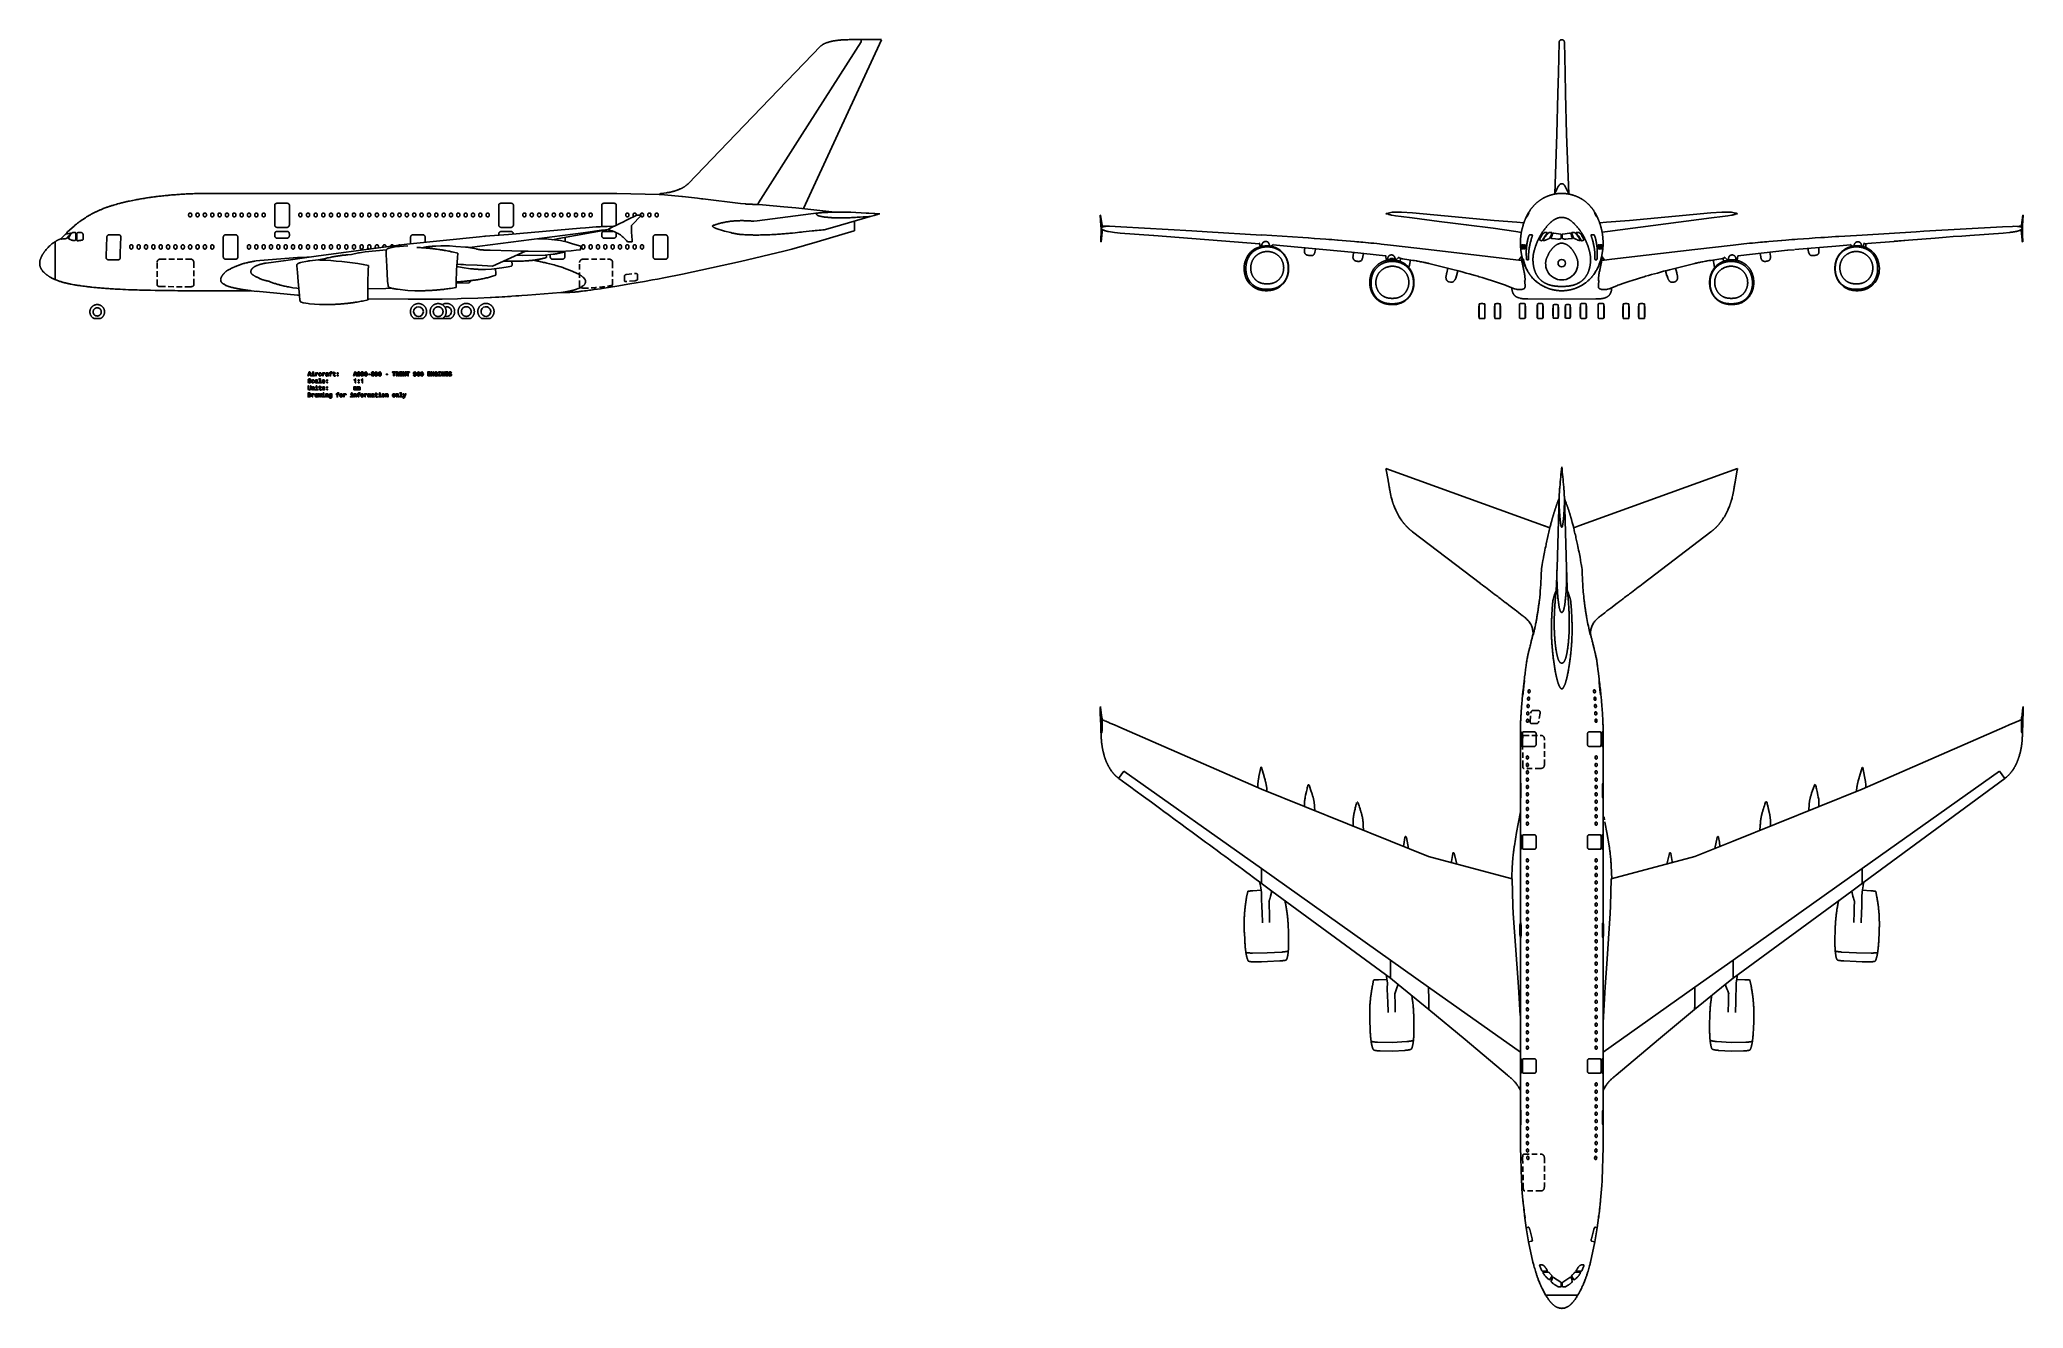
# Model space of a CAD drawing. Header units: metres. Extents: x -35769 to 135608, y -97159 to 12469.
import ezdxf

# ---------------------------------------------------------------- set-up
doc = ezdxf.new("R2010")
doc.units = ezdxf.units.M
doc.linetypes.add('DASHED', pattern=[15, 12, -3])
doc.linetypes.add('DASHED2', pattern=[9.525, 6.35, -3.175])
doc.layers.get('0').update_dxf_attribs({"linetype": 'CONTINUOUS'})

msp = doc.modelspace()

# ---------------------------------------------------------------- linework, layer by layer
for p, q in [((35199, 12290), (30103, 4296)), ((33190, 4296), (36956, 12463)), ((34179, 12469), (34044, 12468)), ((35199, 12469), (34179, 12469)), ((35199, 12290), (35199, 12469)), ((36958, 12469), (35199, 12469)), ((31733, 11925), (24370, 4296)), ((31783, 11971), (31744, 11936)), ((24370, 4296), (20245, 22)), ((26323, -1634), (30103, 4296)), ((30228, -2129), (33190, 4296)), ((95120, -866), (95315, 4296)), ((96343, -866), (96148, 4296)), ((-16734, -819), (-21209, -819)), ((-16734, -819), (6431, -819)), ((-15240, -1668), (-14418, -1668)), ((-14418, -1668), (-15240, -1668)), ((4115, -1668), (4937, -1668)), ((4937, -1668), (4115, -1668)), ((9636, -819), (6431, -819)), ((14081, -819), (9636, -819)), ((13827, -1668), (13005, -1668)), ((13005, -1668), (13827, -1668)), ((17759, -903), (14081, -819)), ((17836, -857), (17759, -903)), ((17759, -903), (17786, -905)), ((17786, -905), (17883, -912)), ((17883, -912), (18814, -992)), ((18142, -799), (17987, -817)), ((18142, -799), (18394, -764)), ((19714, -1082), (18814, -992)), ((19714, -1082), (19766, -1088)), ((21065, -1234), (19766, -1088)), ((21065, -1234), (21423, -1278)), ((21423, -1278), (21484, -1285)), ((21537, -1292), (21484, -1285)), ((24781, -1678), (21537, -1292)), ((24781, -1678), (25225, -1727)), ((26323, -1634), (26262, -1774)), ((95120, -866), (95120, -876)), ((95215, -638), (95171, -725)), ((95215, -638), (95310, -459)), ((95310, -459), (95433, -225)), ((96153, -459), (96030, -225)), ((96235, -612), (96153, -459)), ((96292, -725), (96235, -612)), ((96343, -866), (96343, -876)), ((-32215, -3182), (-32299, -3243)), ((-15460, -2428), (-15460, -1821)), ((-15460, -1821), (-15460, -2428)), ((-15460, -2428), (-15460, -3543)), ((-14198, -1821), (-14198, -2428)), ((-14198, -2428), (-14198, -1821)), ((-14198, -3544), (-14198, -2428)), ((-6105, -2604), (-6105, -2746)), ((3895, -2428), (3895, -1821)), ((3895, -2428), (3895, -3543)), ((5157, -1821), (5157, -2428)), ((5157, -2428), (5157, -1821)), ((5157, -3544), (5157, -2428)), ((6614, -2675), (6620, -2604)), ((12785, -1905), (12785, -1821)), ((12785, -1846), (12785, -1953)), ((12785, -2196), (12785, -1905)), ((12785, -1975), (12785, -2018)), ((12785, -2039), (12785, -2125)), ((12785, -2146), (12785, -2211)), ((12785, -2325), (12785, -2207)), ((12785, -2275), (12785, -2340)), ((12785, -2428), (12785, -2310)), ((12785, -2361), (12785, -2404)), ((12785, -2428), (12785, -3049)), ((12785, -2534), (12785, -2476)), ((12785, -2642), (12785, -2587)), ((12785, -2744), (12785, -2688)), ((12785, -2859), (12785, -2799)), ((12785, -3140), (12785, -3020)), ((12785, -3070), (12785, -3135)), ((12785, -3197), (12785, -3140)), ((12785, -3177), (12785, -3263)), ((12785, -3312), (12785, -3254)), ((12785, -3285), (12785, -3371)), ((12785, -3427), (12785, -3369)), ((12785, -3414), (12785, -3478)), ((14047, -2428), (14047, -1821)), ((14047, -1821), (14047, -2428)), ((14047, -3097), (14047, -2428)), ((14047, -2428), (14047, -3097)), ((14047, -3544), (14047, -3097)), ((14047, -3097), (14047, -3544)), ((14245, -3471), (14417, -3387)), ((14417, -3386), (14546, -3323)), ((14546, -3323), (14997, -3105)), ((14997, -3105), (15169, -3021)), ((15169, -3020), (15341, -2936)), ((15341, -2934), (15470, -2871)), ((16232, -2694), (15355, -3579)), ((15470, -2871), (15826, -2704)), ((16022, -2700), (15826, -2704)), ((16051, -2699), (16022, -2700)), ((16078, -2699), (16051, -2699)), ((16107, -2698), (16078, -2699)), ((16139, -2697), (16107, -2698)), ((16178, -2696), (16139, -2697)), ((16232, -2694), (16178, -2696)), ((25852, -1761), (26251, -1774)), ((25944, -3225), (26210, -3196)), ((31507, -2507), (26210, -3196)), ((26689, -1807), (26251, -1774)), ((28521, -1963), (26689, -1807)), ((29562, -2060), (28521, -1963)), ((29562, -2060), (32942, -2436)), ((31569, -2501), (31544, -2503)), ((31596, -2498), (31569, -2501)), ((31637, -2493), (31596, -2498)), ((31680, -2490), (31637, -2493)), ((31700, -2488), (31680, -2490)), ((31743, -2484), (31700, -2488)), ((31788, -2481), (31743, -2484)), ((31808, -2479), (31788, -2481)), ((31853, -2476), (31808, -2479)), ((31898, -2473), (31853, -2476)), ((31945, -2470), (31898, -2473)), ((31992, -2467), (31945, -2470)), ((32032, -2465), (31992, -2467)), ((32080, -2462), (32032, -2465)), ((32128, -2460), (32080, -2462)), ((32177, -2458), (32128, -2460)), ((32227, -2455), (32177, -2458)), ((32254, -2454), (32227, -2455)), ((32304, -2452), (32254, -2454)), ((32355, -2450), (32304, -2452)), ((32422, -2447), (32355, -2450)), ((32741, -2437), (32422, -2447)), ((33299, -2432), (32741, -2437)), ((34222, -2448), (33299, -2432)), ((35978, -2813), (33431, -3547)), ((34303, -2450), (34222, -2448)), ((35640, -2513), (34303, -2451)), ((35867, -2524), (35640, -2513)), ((35867, -2524), (36284, -2550)), ((35978, -2813), (36325, -2712)), ((36284, -2550), (36390, -2555)), ((36325, -2712), (36498, -2662)), ((36802, -2572), (36390, -2555)), ((36498, -2662), (36614, -2628)), ((36614, -2628), (36737, -2593)), ((36737, -2593), (36802, -2572)), ((55919, -3599), (55856, -2705)), ((55893, -2697), (56013, -3573)), ((80546, -2572), (80566, -2566)), ((80721, -2617), (80546, -2572)), ((80628, -2551), (80566, -2566)), ((80731, -2524), (80628, -2551)), ((80731, -2524), (81081, -2450)), ((81372, -2750), (81055, -2697)), ((81848, -2819), (81372, -2751)), ((81405, -2433), (81888, -2437)), ((81405, -2433), (81888, -2437)), ((82803, -2934), (81848, -2819)), ((82850, -2492), (81888, -2437)), ((81888, -2437), (82850, -2492)), ((82850, -2492), (89888, -3156)), ((89888, -3156), (91853, -3310)), ((91853, -3310), (92461, -3354)), ((92703, -2787), (92609, -2987)), ((92725, -2746), (92694, -2807)), ((92725, -2746), (92762, -2675)), ((92809, -2604), (92735, -2743)), ((92779, -2675), (92742, -2746)), ((92742, -2746), (92779, -2675)), ((92758, -2747), (92785, -2695)), ((92762, -2675), (92800, -2604)), ((92773, -2746), (92811, -2675)), ((92779, -2675), (92817, -2604)), ((92835, -2604), (92786, -2695)), ((92797, -2604), (92821, -2563)), ((92839, -2533), (92800, -2604)), ((92811, -2675), (92849, -2604)), ((92820, -2562), (92897, -2428)), ((92839, -2533), (92850, -2511)), ((98643, -2562), (98566, -2428)), ((98624, -2533), (98613, -2511)), ((98652, -2675), (98614, -2604)), ((98624, -2533), (98663, -2604)), ((98628, -2604), (98678, -2695)), ((98666, -2604), (98643, -2563)), ((98684, -2675), (98646, -2604)), ((98690, -2746), (98652, -2675)), ((98655, -2604), (98728, -2743)), ((98701, -2675), (98663, -2604)), ((98705, -2747), (98678, -2695)), ((98684, -2675), (98721, -2746)), ((98721, -2746), (98684, -2675)), ((98738, -2746), (98701, -2675)), ((98738, -2746), (98769, -2807)), ((98769, -2807), (98778, -2825)), ((99610, -3310), (99002, -3354)), ((101575, -3156), (99610, -3310)), ((108660, -2937), (99694, -4107)), ((108613, -2492), (101575, -3156)), ((108613, -2492), (109575, -2437)), ((109575, -2437), (108613, -2492)), ((108660, -2937), (109615, -2819)), ((110058, -2433), (109575, -2437)), ((110058, -2433), (109575, -2437)), ((109615, -2819), (110091, -2751)), ((110091, -2750), (110408, -2697)), ((110732, -2524), (110382, -2450)), ((110732, -2524), (110786, -2538)), ((110742, -2617), (110918, -2572)), ((110786, -2538), (110918, -2572)), ((135570, -2697), (135449, -3573)), ((135543, -3599), (135606, -2705)), ((-34439, -4989), (-34439, -8258)), ((-33426, -4213), (-33948, -4735)), ((-33901, -4709), (-33912, -4732)), ((-33777, -4754), (-33897, -4767)), ((-33882, -4684), (-33891, -4696)), ((-33882, -4684), (-33867, -4667)), ((-33867, -4667), (-33576, -4376)), ((-33500, -4327), (-33112, -4247)), ((-33428, -4684), (-33399, -4678)), ((-33356, -4144), (-33426, -4213)), ((-33268, -4499), (-33399, -4678)), ((-33205, -3994), (-33356, -4144)), ((-33093, -4365), (-33316, -4703)), ((-32769, -3609), (-33205, -3994)), ((-33011, -4269), (-33093, -4365)), ((-32704, -4193), (-32898, -4193)), ((-32898, -4193), (-32704, -4193)), ((-32653, -4766), (-32653, -4242)), ((-32653, -4242), (-32653, -4766)), ((-32553, -4838), (-32551, -4862)), ((-32551, -4862), (-32553, -4838)), ((-29968, -4585), (-30029, -6201)), ((-30029, -6201), (-29968, -4585)), ((-28946, -4385), (-29760, -4385)), ((-29760, -4385), (-28946, -4385)), ((-28805, -5957), (-28763, -4569)), ((-28763, -4569), (-28805, -5957)), ((-19905, -4608), (-19905, -6295)), ((-19905, -6295), (-19905, -4608)), ((-18863, -4389), (-19685, -4389)), ((-19685, -4389), (-18863, -4389)), ((-18643, -6295), (-18643, -4608)), ((-18643, -4608), (-18643, -6295)), ((-15460, -4313), (-15460, -4471)), ((-15240, -3755), (-14418, -3755)), ((-15240, -4690), (-14418, -4690)), ((-14198, -4471), (-14198, -4313)), ((-4056, -5208), (2234, -4569)), ((-3725, -4608), (-3725, -5071)), ((-3725, -5071), (-3725, -5169)), ((-2463, -4921), (-2463, -4608)), ((-2463, -5025), (-2463, -4921)), ((11174, -4227), (1369, -5495)), ((2234, -4569), (2710, -4525)), ((2624, -4532), (2710, -4525)), ((4730, -4359), (2710, -4525)), ((3895, -4323), (3895, -4436)), ((4115, -3755), (4937, -3755)), ((10916, -3832), (4730, -4359)), ((8187, -4784), (7252, -4734)), ((9227, -4885), (8187, -4784)), ((8534, -4814), (9081, -4712)), ((9081, -4712), (13399, -3948)), ((9833, -5042), (9227, -4885)), ((9636, -4612), (9636, -4985)), ((9636, -4985), (9636, -4612)), ((10188, -5149), (9833, -5042)), ((11375, -3793), (10916, -3832)), ((12763, -4000), (11174, -4227)), ((11375, -3793), (12318, -3719)), ((12318, -3719), (12643, -3695)), ((12643, -3695), (12792, -3685)), ((12828, -3992), (12763, -4000)), ((12785, -3543), (12785, -3478)), ((12785, -4313), (12785, -4359)), ((12785, -4445), (12785, -4359)), ((12785, -4402), (12785, -4471)), ((12792, -3685), (13258, -3671)), ((13371, -3922), (12828, -3992)), ((13005, -4096), (13751, -4096)), ((13784, -4690), (13005, -4690)), ((13807, -3647), (13258, -3671)), ((13405, -3871), (13691, -3727)), ((13559, -4015), (13488, -3995)), ((13679, -4054), (13559, -4015)), ((13900, -4131), (13679, -4054)), ((13691, -3727), (13730, -3709)), ((13730, -3709), (13894, -3645)), ((13827, -4690), (13784, -4690)), ((13894, -3645), (13807, -3647)), ((13894, -3645), (14245, -3473)), ((13966, -4159), (13900, -4131)), ((14074, -4209), (13966, -4159)), ((14047, -4471), (14047, -4313)), ((14047, -4313), (14047, -4471)), ((14202, -4278), (14074, -4209)), ((14293, -4334), (14202, -4278)), ((14404, -4408), (14293, -4334)), ((14558, -4527), (14404, -4408)), ((14634, -4593), (14558, -4527)), ((14692, -4647), (14634, -4593)), ((14808, -4768), (14692, -4647)), ((14917, -4888), (14808, -4768)), ((15012, -5009), (14917, -4888)), ((15038, -5007), (15061, -5007)), ((15061, -5007), (15091, -5006)), ((15091, -5006), (15129, -5005)), ((15129, -5005), (15213, -5003)), ((15213, -5003), (15242, -5003)), ((15242, -5003), (15269, -5002)), ((15269, -5002), (15297, -5002)), ((15297, -5002), (15329, -5002)), ((15329, -5002), (15369, -5001)), ((15351, -3773), (15349, -3832)), ((15349, -3832), (15350, -3877)), ((15350, -3877), (15354, -3937)), ((15353, -3691), (15351, -3773)), ((15355, -3579), (15353, -3691)), ((15354, -3937), (15356, -3977)), ((15356, -3977), (15359, -4018)), ((15359, -4018), (15364, -4100)), ((15364, -4100), (15370, -4182)), ((15369, -5001), (15422, -5001)), ((15370, -4182), (15374, -4253)), ((15374, -4253), (15376, -4277)), ((15376, -4277), (15383, -4387)), ((15383, -4387), (15391, -4509)), ((15391, -4509), (15399, -4632)), ((15399, -4632), (15407, -4755)), ((15407, -4755), (15414, -4878)), ((15414, -4878), (15422, -5001)), ((17230, -4608), (17230, -5020)), ((17230, -5020), (17230, -4608)), ((17230, -5020), (17230, -5673)), ((17230, -5673), (17230, -5020)), ((18272, -4389), (17450, -4389)), ((17450, -4389), (18272, -4389)), ((18492, -4960), (18492, -4608)), ((18492, -4608), (18492, -4960)), ((18492, -5586), (18492, -4960)), ((18492, -4960), (18492, -5586)), ((23398, -4073), (22663, -3840)), ((23937, -4208), (23398, -4073)), ((31391, -5005), (29221, -5639)), ((31391, -5005), (34588, -4061)), ((32011, -3956), (32721, -3752)), ((32721, -3752), (33431, -3547)), ((34588, -4061), (34631, -4048)), ((55906, -4882), (55901, -5005)), ((55910, -4760), (55906, -4882)), ((55915, -4638), (55910, -4760)), ((55915, -4638), (55919, -4516)), ((55924, -4394), (55919, -4516)), ((55924, -4394), (55928, -4284)), ((55927, -3726), (55928, -3747)), ((55928, -3747), (55929, -3768)), ((55928, -4284), (55930, -4190)), ((55929, -3768), (55930, -3795)), ((55932, -4109), (55930, -4190)), ((55932, -4109), (55933, -4028)), ((55933, -4028), (55934, -3967)), ((55944, -4950), (55938, -5011)), ((55944, -4950), (55938, -5011)), ((55939, -3784), (55942, -3766)), ((55939, -3785), (55939, -3784)), ((55943, -3804), (55939, -3785)), ((55942, -3766), (55948, -3754)), ((55944, -4950), (55947, -4920)), ((55944, -4950), (55947, -4920)), ((55950, -4890), (55947, -4920)), ((55950, -4890), (55947, -4920)), ((55948, -3754), (55955, -3741)), ((55953, -4859), (55950, -4890)), ((55953, -4859), (55950, -4890)), ((55956, -4829), (55953, -4859)), ((55956, -4829), (55953, -4859)), ((55955, -3741), (55964, -3727)), ((55959, -4799), (55956, -4829)), ((55959, -4799), (55956, -4829)), ((55962, -4769), (55959, -4799)), ((55962, -4769), (55959, -4799)), ((55965, -4738), (55962, -4769)), ((55965, -4738), (55962, -4769)), ((55964, -3727), (55973, -3715)), ((55968, -4708), (55965, -4738)), ((55968, -4708), (55965, -4738)), ((55977, -4618), (55968, -4708)), ((55971, -4678), (55968, -4708)), ((55973, -3715), (55982, -3704)), ((55977, -4618), (55980, -4588)), ((55977, -4618), (55980, -4588)), ((55980, -4588), (55983, -4558)), ((55980, -4588), (55983, -4558)), ((55982, -3704), (55991, -3696)), ((55986, -4529), (55983, -4558)), ((55986, -4529), (55983, -4558)), ((55986, -4529), (55989, -4497)), ((55986, -4529), (55989, -4497)), ((55989, -4497), (55992, -4467)), ((55989, -4497), (55992, -4467)), ((55991, -3696), (56003, -3684)), ((55992, -4467), (55995, -4438)), ((55992, -4467), (55995, -4438)), ((56001, -4381), (56003, -4355)), ((56001, -4381), (56003, -4355)), ((56003, -3684), (56006, -3682)), ((56009, -4302), (56005, -4337)), ((56009, -4302), (56005, -4337)), ((56006, -3682), (56017, -3671)), ((56025, -3647), (56017, -3597)), ((56017, -3671), (56022, -3661)), ((56020, -4211), (56022, -4190)), ((56020, -4211), (56022, -4190)), ((56022, -3661), (56024, -3654)), ((56022, -4190), (56025, -4170)), ((56022, -4190), (56025, -4170)), ((56024, -3654), (56025, -3647)), ((56085, -3710), (56131, -3696)), ((56097, -3645), (56651, -3655)), ((56320, -3671), (56597, -3654)), ((56585, -4113), (57082, -4197)), ((56651, -3655), (57642, -3700)), ((57082, -4197), (57349, -4222)), ((57349, -4222), (57591, -4240)), ((60465, -4445), (57591, -4240)), ((57642, -3700), (63762, -4049)), ((60465, -4445), (60486, -4446)), ((69615, -5170), (60486, -4446)), ((63762, -4049), (65107, -4128)), ((69782, -4411), (65107, -4128)), ((69592, -5101), (69698, -5422)), ((89818, -3827), (91769, -4107)), ((92257, -4182), (91769, -4107)), ((92959, -4385), (93170, -4385)), ((93170, -4385), (92959, -4385)), ((94051, -4862), (94065, -4838)), ((94663, -4193), (94843, -4193)), ((94843, -4193), (94663, -4193)), ((94836, -4365), (94688, -4689)), ((95189, -4754), (94833, -4723)), ((94869, -4269), (94836, -4365)), ((94836, -4365), (94869, -4269)), ((95639, -4327), (95059, -4247)), ((95390, -4767), (95189, -4754)), ((95502, -4757), (95455, -4763)), ((95455, -4763), (95502, -4757)), ((95574, -4745), (95625, -4737)), ((95625, -4737), (95654, -4732)), ((95689, -4667), (95689, -4376)), ((95775, -4667), (95775, -4376)), ((95838, -4737), (95810, -4732)), ((95824, -4327), (96404, -4247)), ((95889, -4745), (95838, -4737)), ((96008, -4763), (95962, -4757)), ((95962, -4757), (96008, -4763)), ((96073, -4767), (96274, -4754)), ((96274, -4754), (96631, -4723)), ((96594, -4269), (96627, -4365)), ((96627, -4365), (96594, -4269)), ((96800, -4193), (96620, -4193)), ((96620, -4193), (96800, -4193)), ((96627, -4365), (96781, -4703)), ((97413, -4862), (97398, -4838)), ((98504, -4385), (98293, -4385)), ((98293, -4385), (98504, -4385)), ((99221, -4179), (99694, -4107)), ((121682, -4411), (126356, -4128)), ((121871, -5101), (121765, -5422)), ((121848, -5170), (122487, -5118)), ((127026, -4089), (126356, -4128)), ((133822, -3700), (127026, -4089)), ((130998, -4445), (130977, -4446)), ((130998, -4445), (133873, -4240)), ((134670, -3663), (133822, -3700)), ((134419, -4187), (133873, -4240)), ((135252, -3644), (134670, -3663)), ((135106, -3669), (134736, -3660)), ((135143, -3671), (135106, -3669)), ((135378, -3710), (135332, -3696)), ((135374, -3645), (135339, -3644)), ((135438, -3647), (135446, -3597)), ((135439, -3654), (135438, -3647)), ((135440, -3661), (135439, -3654)), ((135446, -3671), (135440, -3661)), ((135456, -3682), (135446, -3671)), ((135448, -4256), (135452, -4291)), ((135459, -3684), (135456, -3682)), ((135471, -3696), (135459, -3684)), ((135479, -4558), (135470, -4467)), ((135489, -3715), (135471, -3696)), ((135485, -4618), (135479, -4558)), ((135494, -4708), (135485, -4618)), ((135499, -3727), (135489, -3715)), ((135494, -4708), (135501, -4769)), ((135508, -3741), (135499, -3727)), ((135501, -4769), (135504, -4799)), ((135504, -4799), (135507, -4829)), ((135507, -4829), (135510, -4859)), ((135514, -3754), (135508, -3741)), ((135510, -4859), (135513, -4890)), ((135513, -4890), (135516, -4920)), ((135520, -3766), (135514, -3754)), ((135519, -4950), (135516, -4920)), ((135519, -4950), (135525, -5011)), ((135524, -3784), (135520, -3766)), ((135520, -3804), (135524, -3784)), ((135524, -3784), (135524, -3784)), ((135529, -3987), (135528, -3967)), ((135529, -3987), (135528, -3967)), ((135529, -3987), (135529, -4008)), ((135529, -4028), (135529, -4008)), ((135529, -4028), (135529, -4008)), ((135531, -4109), (135529, -4028)), ((135531, -4109), (135532, -4190)), ((135534, -3768), (135532, -3795)), ((135533, -4261), (135532, -4190)), ((135535, -3747), (135534, -3768)), ((135534, -4278), (135543, -4516)), ((135536, -3726), (135535, -3747)), ((135547, -4638), (135543, -4516)), ((135547, -4638), (135552, -4760)), ((135552, -4760), (135557, -4882)), ((135557, -4882), (135561, -5005)), ((-35547, -6160), (-35574, -6207)), ((-35269, -5753), (-35301, -5793)), ((-30029, -6201), (-30029, -6356)), ((-30029, -6356), (-30029, -6201)), ((-29827, -6556), (-28998, -6556)), ((-28998, -6556), (-29827, -6556)), ((-28805, -5957), (-28803, -6356)), ((-25813, -5361), (-25808, -5405)), ((-19685, -6508), (-18863, -6508)), ((-16734, -6602), (-17056, -6649)), ((-13499, -6363), (-16734, -6602)), ((-16209, -6835), (-14945, -6667)), ((-14713, -6636), (-14945, -6667)), ((-11671, -6213), (-14713, -6636)), ((-12696, -6333), (-13499, -6363)), ((-13380, -6841), (-13325, -6821)), ((-13325, -6821), (-13273, -6804)), ((-13226, -6789), (-13273, -6804)), ((-13085, -6751), (-13214, -6786)), ((-13085, -6751), (-12787, -6689)), ((-12787, -6689), (-12598, -6659)), ((-12598, -6659), (-12787, -6689)), ((-12505, -6329), (-12696, -6333)), ((-12504, -6646), (-12598, -6659)), ((-12504, -6646), (-12420, -6635)), ((-12436, -6637), (-11710, -6570)), ((-11071, -6433), (-11710, -6570)), ((-9276, -5892), (-11671, -6213)), ((-8870, -5836), (-9276, -5892)), ((-9149, -6122), (-9249, -6132)), ((-9149, -6122), (-8839, -6087)), ((-8870, -5836), (-6483, -5513)), ((-8839, -6087), (-8229, -5961)), ((-8134, -5942), (-8229, -5961)), ((-7970, -5913), (-8134, -5942)), ((-7644, -5868), (-7970, -5913)), ((-5811, -5681), (-7644, -5868)), ((-6483, -5513), (-6067, -5456)), ((-6067, -5456), (-4056, -5208)), ((-5826, -6075), (-5827, -6047)), ((-5826, -6090), (-5786, -7143)), ((-5786, -7143), (-5826, -6090)), ((-5650, -5567), (-5580, -5544)), ((-5580, -5544), (-5494, -5520)), ((-5494, -5520), (-5389, -5494)), ((-5319, -5479), (-5389, -5494)), ((-5319, -5479), (-5052, -5434)), ((-5052, -5434), (-4862, -5410)), ((-4767, -5399), (-4862, -5410)), ((-4767, -5399), (-4689, -5392)), ((-4689, -5392), (-3972, -5349)), ((-1119, -5360), (-1529, -5372)), ((-373, -5361), (-1119, -5360)), ((-1119, -5360), (-373, -5361)), ((198, -5390), (-373, -5361)), ((-373, -5361), (198, -5390)), ((-122, -5870), (365, -5970)), ((1010, -5448), (198, -5390)), ((248, -7443), (316, -6387)), ((316, -6387), (365, -5970)), ((1487, -5517), (1941, -5616)), ((2714, -5714), (3141, -5721)), ((3141, -5721), (5030, -5774)), ((3349, -7094), (6202, -5808)), ((4321, -6672), (5070, -6681)), ((5014, -6679), (5039, -6989)), ((5804, -5797), (5030, -5774)), ((6038, -6659), (5070, -6681)), ((5070, -6681), (6038, -6659)), ((5980, -6184), (5413, -6164)), ((5413, -6164), (5980, -6184)), ((5804, -5797), (6430, -5814)), ((7904, -6144), (5980, -6184)), ((5980, -6184), (7904, -6144)), ((6430, -5814), (8147, -5839)), ((8602, -6072), (7904, -6144)), ((7904, -6144), (8602, -6072)), ((7998, -6140), (8011, -6313)), ((9198, -5824), (8147, -5839)), ((8147, -5839), (9198, -5824)), ((8340, -6099), (8340, -6198)), ((8340, -6198), (8340, -6105)), ((8340, -6198), (8340, -6295)), ((8340, -6295), (8340, -6198)), ((9382, -6508), (8560, -6508)), ((10152, -5775), (9198, -5824)), ((9198, -5824), (10152, -5775)), ((9535, -5894), (9450, -5901)), ((9602, -5964), (9602, -5808)), ((9602, -6295), (9602, -5964)), ((9602, -5964), (9602, -6295)), ((10152, -5775), (10593, -5734)), ((10188, -5149), (10874, -5342)), ((10955, -5687), (10593, -5734)), ((10973, -5367), (10874, -5342)), ((10957, -5660), (10971, -5393)), ((17230, -5673), (17230, -6295)), ((17230, -6295), (17230, -5673)), ((17450, -6508), (18272, -6508)), ((18272, -6508), (17450, -6508)), ((18492, -6192), (18492, -5586)), ((18492, -5586), (18492, -6192)), ((18492, -6192), (18492, -6295)), ((19766, -7783), (24781, -6697)), ((24781, -6697), (28521, -5820)), ((28521, -5820), (29221, -5639)), ((68332, -6901), (68381, -6698)), ((68978, -6691), (68964, -6725)), ((70827, -5218), (70632, -5389)), ((70775, -5264), (77557, -5884)), ((70874, -5455), (71006, -5504)), ((73511, -5885), (73510, -5864)), ((73518, -5707), (73533, -5516)), ((74443, -5660), (74406, -5898)), ((74450, -5600), (74443, -5660)), ((80512, -6221), (77557, -5884)), ((77744, -5906), (77700, -6232)), ((78600, -6003), (78552, -6273)), ((79999, -5183), (80121, -5197)), ((80931, -5291), (80121, -5197)), ((80587, -6607), (80499, -6153)), ((80931, -5291), (84231, -5670)), ((81378, -6579), (81687, -6299)), ((81687, -6299), (81378, -6579)), ((81801, -6431), (81764, -6691)), ((82577, -7017), (82657, -6568)), ((89355, -6273), (84231, -5670)), ((92254, -6603), (89355, -6273)), ((92054, -6517), (92006, -6579)), ((92285, -6239), (92054, -6517)), ((92167, -5361), (92163, -5252)), ((92186, -5361), (92197, -5554)), ((92201, -5517), (92193, -5361)), ((92206, -5361), (92215, -5534)), ((92217, -5361), (92224, -5517)), ((92224, -5517), (92217, -5361)), ((92238, -5361), (92239, -5259)), ((92238, -5361), (92241, -5517)), ((92250, -5361), (92244, -5261)), ((92250, -5361), (92254, -5517)), ((92254, -5517), (92250, -5361)), ((92254, -6603), (92317, -6371)), ((92274, -5361), (92274, -5319)), ((92277, -5517), (92274, -5361)), ((92274, -5361), (92277, -5517)), ((92292, -5361), (92294, -5517)), ((92294, -5517), (92292, -5361)), ((92320, -5405), (92321, -5361)), ((92320, -5405), (92322, -5517)), ((92343, -5361), (92343, -5446)), ((92343, -5446), (92343, -5361)), ((92343, -5517), (92343, -5446)), ((92377, -5517), (92378, -5361)), ((92401, -5550), (92402, -5517)), ((92405, -5361), (92402, -5517)), ((92402, -5517), (92405, -5361)), ((92442, -5517), (92447, -5361)), ((92447, -5361), (92442, -5517)), ((92478, -5361), (92472, -5517)), ((92472, -5517), (92478, -5361)), ((92528, -5361), (92519, -5517)), ((92565, -5361), (92554, -5517)), ((92554, -5517), (92565, -5361)), ((92675, -6356), (92663, -6024)), ((92843, -6556), (92717, -6556)), ((92717, -6556), (92843, -6556)), ((92868, -6356), (92866, -6201)), ((98595, -6356), (98597, -6201)), ((98620, -6556), (98746, -6556)), ((98746, -6556), (98620, -6556)), ((98788, -6356), (98800, -6024)), ((98891, -7133), (99001, -6850)), ((98899, -5361), (98909, -5517)), ((98909, -5517), (98899, -5361)), ((98935, -5361), (98944, -5517)), ((98994, -5561), (98985, -5361)), ((99016, -6809), (99001, -6850)), ((99021, -5517), (99016, -5361)), ((99016, -5361), (99021, -5517)), ((99058, -5361), (99061, -5517)), ((99061, -5517), (99058, -5361)), ((99062, -5550), (99061, -5517)), ((99086, -5517), (99085, -5361)), ((99120, -5361), (99120, -5446)), ((99120, -5446), (99120, -5361)), ((99120, -5517), (99120, -5446)), ((99143, -5405), (99141, -5517)), ((99143, -5405), (99142, -5361)), ((99208, -6599), (99147, -6371)), ((99169, -5517), (99172, -5351)), ((99219, -6295), (99180, -6229)), ((99186, -5517), (99190, -5361)), ((99190, -5361), (99186, -5517)), ((99190, -5361), (99189, -5319)), ((100064, -6502), (99199, -6600)), ((99213, -5361), (99209, -5517)), ((99209, -5517), (99213, -5361)), ((99213, -5361), (99219, -5261)), ((99219, -6295), (99409, -6517)), ((99246, -5361), (99239, -5517)), ((99239, -5517), (99246, -5361)), ((99249, -5517), (99257, -5361)), ((99257, -5361), (99249, -5517)), ((99262, -5517), (99264, -5484)), ((99270, -5361), (99264, -5484)), ((99278, -5361), (99274, -5439)), ((99296, -5361), (99300, -5252)), ((99409, -6517), (99458, -6579)), ((100064, -6502), (107232, -5670)), ((110532, -5291), (107232, -5670)), ((108886, -7017), (108806, -6568)), ((109662, -6431), (109699, -6691)), ((110093, -6586), (109776, -6299)), ((110532, -5291), (111464, -5183)), ((110763, -6583), (110769, -6514)), ((110877, -6607), (110951, -6221)), ((110951, -6221), (115248, -5732)), ((112862, -6004), (112889, -6158)), ((112889, -6158), (112916, -6301)), ((113719, -5906), (113763, -6232)), ((115266, -5730), (115818, -5679)), ((115873, -5674), (119396, -5370)), ((117008, -5551), (117021, -5660)), ((117025, -5694), (117055, -5889)), ((117946, -5707), (117928, -5490)), ((117953, -5885), (117953, -5864)), ((120689, -5264), (119397, -5370)), ((120589, -5455), (120545, -5470)), ((120654, -5434), (120589, -5455)), ((120637, -5218), (120831, -5389)), ((121991, -5506), (121992, -5158)), ((122485, -6691), (122499, -6725)), ((123139, -6942), (123094, -6740)), ((-13528, -7354), (-13507, -7665)), ((-13507, -7665), (-13447, -8420)), ((-13447, -8420), (-13331, -9646)), ((-13331, -9646), (-13447, -8420)), ((-7414, -9582), (-7405, -8525)), ((-7405, -8525), (-7377, -7468)), ((-7377, -7468), (-7346, -7033)), ((-5786, -7143), (-5705, -8372)), ((-5705, -8372), (-5786, -7143)), ((-5681, -8629), (-5705, -8372)), ((210, -8571), (1324, -8544)), ((211, -8499), (248, -7443)), ((269, -7120), (723, -7211)), ((280, -6942), (615, -6958)), ((615, -6958), (748, -6965)), ((723, -7211), (1457, -7322)), ((1457, -7322), (723, -7211)), ((748, -6965), (852, -6970)), ((852, -6970), (1043, -6980)), ((1043, -6980), (2018, -7028)), ((1324, -8544), (1480, -8351)), ((2018, -7028), (3349, -7094)), ((2744, -7387), (3278, -7363)), ((3278, -7363), (2744, -7387)), ((3278, -7363), (4151, -7261)), ((4151, -7261), (3278, -7363)), ((3635, -7731), (3605, -7334)), ((3642, -7821), (3635, -7731)), ((4151, -7261), (4700, -7161)), ((4700, -7161), (4151, -7261)), ((4981, -7101), (4700, -7161)), ((10678, -7736), (10240, -7526)), ((10677, -7736), (10747, -7773)), ((15212, -8640), (16479, -8419)), ((16479, -8419), (17187, -8290)), ((17187, -8290), (17596, -8213)), ((17596, -8213), (18155, -8107)), ((18155, -8107), (19766, -7783)), ((68294, -7304), (68303, -7107)), ((68303, -7107), (68332, -6901)), ((68890, -6975), (68882, -7012)), ((69029, -7955), (69044, -7982)), ((71694, -7061), (71699, -7098)), ((71704, -7175), (71701, -7126)), ((84239, -6871), (86206, -7359)), ((85900, -7281), (85793, -7694)), ((86442, -8370), (86409, -8404)), ((86467, -8339), (86442, -8370)), ((86556, -8175), (86541, -8208)), ((86567, -8147), (86556, -8175)), ((86640, -7928), (86567, -8147)), ((86765, -7505), (86640, -7928)), ((92455, -7480), (92486, -7621)), ((92531, -8419), (92520, -8340)), ((93474, -8382), (93516, -8418)), ((93641, -8518), (93516, -8418)), ((93641, -8518), (93719, -8576)), ((97592, -8680), (97774, -8554)), ((97803, -8533), (97774, -8554)), ((97887, -8466), (97803, -8533)), ((97937, -8425), (97887, -8466)), ((97990, -8379), (97937, -8425)), ((97990, -8379), (98041, -8334)), ((98041, -8334), (98084, -8294)), ((98127, -8253), (98084, -8294)), ((98174, -8207), (98127, -8253)), ((98174, -8207), (98215, -8164)), ((98247, -8130), (98215, -8164)), ((98292, -8080), (98247, -8130)), ((98292, -8080), (98339, -8027)), ((98339, -8027), (98369, -7991)), ((98403, -7950), (98369, -7991)), ((98504, -7818), (98429, -7918)), ((98558, -7741), (98504, -7818)), ((98682, -7547), (98565, -7731)), ((98752, -7424), (98717, -7487)), ((98876, -7168), (98752, -7424)), ((98876, -7168), (98891, -7133)), ((98932, -8419), (98943, -8340)), ((99008, -7480), (98977, -7621)), ((104698, -7505), (104823, -7926)), ((105025, -7419), (104734, -7496)), ((104824, -7928), (104896, -8147)), ((104896, -8147), (104908, -8175)), ((104908, -8175), (104922, -8208)), ((104996, -8337), (105022, -8370)), ((105022, -8370), (105061, -8410)), ((107224, -6871), (105025, -7419)), ((105077, -8424), (105061, -8410)), ((105104, -8445), (105133, -8462)), ((105670, -7694), (105563, -7281)), ((111747, -8168), (111738, -8133)), ((111747, -8168), (111756, -8204)), ((119759, -7175), (119762, -7126)), ((119769, -7061), (119762, -7126)), ((122574, -6975), (122581, -7012)), ((123160, -7107), (123139, -6942)), ((123170, -7304), (123160, -7107)), ((-21844, -9229), (-17610, -9229)), ((-17487, -9228), (-16986, -9281)), ((-17052, -9275), (-13499, -9606)), ((-13901, -8964), (-13558, -9005)), ((-13390, -9024), (-13558, -9005)), ((-13499, -9606), (-13334, -9619)), ((-13331, -9646), (-13285, -10030)), ((-13000, -10267), (-13152, -10222)), ((-12965, -10275), (-13000, -10267)), ((-12571, -10339), (-12965, -10275)), ((-7397, -10020), (-7887, -10120)), ((-7887, -10120), (-7397, -10020)), ((-5861, -9021), (-7410, -9074)), ((-7408, -9920), (-3927, -9962)), ((-5861, -9021), (-5411, -8994)), ((-4943, -9090), (-4851, -9104)), ((-4849, -9104), (-3971, -9194)), ((-3971, -9194), (-3350, -9222)), ((-3350, -9222), (-3971, -9194)), ((-2737, -9958), (-3927, -9962)), ((-996, -9941), (-2734, -9958)), ((320, -9915), (-996, -9941)), ((226, -8936), (-267, -9020)), ((320, -9915), (645, -9906)), ((2087, -9857), (648, -9906)), ((3140, -9810), (2087, -9857)), ((3140, -9810), (3269, -9804)), ((3270, -9804), (3618, -9786)), ((3618, -9786), (3889, -9772)), ((3889, -9772), (4201, -9754)), ((4201, -9753), (4417, -9741)), ((4417, -9742), (4643, -9728)), ((4913, -9711), (4643, -9728)), ((4913, -9711), (5026, -9703)), ((5026, -9703), (5383, -9679)), ((5616, -9663), (5383, -9679)), ((5616, -9663), (5893, -9643)), ((5893, -9643), (6384, -9608)), ((6384, -9608), (9243, -9376)), ((9636, -9318), (9243, -9376)), ((9243, -9376), (9636, -9318)), ((9243, -9376), (9636, -9376)), ((9636, -9318), (10050, -9245)), ((10191, -9215), (10050, -9245)), ((10747, -9047), (10604, -9102)), ((12136, -9128), (12414, -9088)), ((12414, -9087), (12677, -9049)), ((12677, -9049), (13003, -8999)), ((14095, -8827), (13003, -8999)), ((13525, -8918), (13558, -8913)), ((15212, -8640), (14095, -8827)), ((91647, -9056), (90980, -8789)), ((91752, -9090), (91647, -9056)), ((92798, -9937), (95732, -9963)), ((93872, -8680), (93967, -8740)), ((94074, -8801), (93967, -8740)), ((94213, -8874), (94074, -8801)), ((94213, -8874), (94303, -8917)), ((94319, -8924), (94371, -8947)), ((94437, -8975), (94471, -8988)), ((94845, -9112), (94880, -9121)), ((95732, -9229), (95696, -9228)), ((98665, -9937), (95732, -9963)), ((96618, -9112), (96583, -9121)), ((97026, -8975), (96993, -8988)), ((97435, -8776), (97160, -8917)), ((97435, -8776), (97451, -8767)), ((97592, -8680), (97451, -8767)), ((99339, -9880), (99425, -9858)), ((99711, -9090), (99816, -9056)), ((99816, -9056), (100483, -8789)), ((119819, -8641), (120060, -8862)), ((-31114, -11606), (-31072, -11628)), ((-31008, -11628), (-31072, -11628)), ((-31008, -11628), (-30585, -11628)), ((-30976, -11628), (-30904, -11628)), ((-30831, -11628), (-30758, -11628)), ((-30688, -11628), (-30618, -11628)), ((-30585, -11628), (-30521, -11628)), ((-30503, -11618), (-30521, -11628)), ((-30503, -11618), (-30479, -11606)), ((-12571, -10339), (-12467, -10351)), ((-12467, -10351), (-12571, -10339)), ((-11586, -10412), (-12467, -10351)), ((-12467, -10351), (-11586, -10412)), ((-10963, -10421), (-11586, -10412)), ((-11586, -10412), (-10963, -10421)), ((-3381, -11624), (-3421, -11624)), ((-3354, -11624), (-2728, -11624)), ((-3249, -11624), (-3176, -11624)), ((-2881, -11624), (-2808, -11624)), ((-2808, -11624), (-2728, -11624)), ((-2728, -11624), (-2702, -11624)), ((-2702, -11624), (-2662, -11624)), ((-1756, -10975), (-1759, -10995)), ((-965, -10417), (-984, -10428)), ((737, -11624), (799, -11624)), ((799, -11624), (872, -11624)), ((799, -11624), (1371, -11624)), ((872, -11624), (946, -11624)), ((1249, -11624), (1323, -11624)), ((1323, -11624), (1371, -11624)), ((1371, -11624), (1399, -11624)), ((1371, -11624), (1432, -11624)), ((88569, -10567), (88564, -10673)), ((88564, -10673), (88564, -11036)), ((88564, -11036), (88564, -11400)), ((88564, -11138), (88564, -11118)), ((88586, -10459), (88586, -10370)), ((88586, -10459), (88586, -10370)), ((88586, -11036), (88586, -10459)), ((88586, -10459), (88586, -11036)), ((88586, -11613), (88586, -11036)), ((88586, -11036), (88586, -11613)), ((88637, -11624), (88586, -11613)), ((88637, -11624), (89020, -11624)), ((88713, -11624), (88771, -11624)), ((88771, -11624), (88843, -11624)), ((88843, -11624), (88915, -11624)), ((88915, -11624), (88982, -11624)), ((88982, -11624), (89017, -11624)), ((89072, -11613), (89020, -11624)), ((89072, -10459), (89072, -10370)), ((89072, -10459), (89072, -10370)), ((89072, -10459), (89072, -11036)), ((89072, -11036), (89072, -10459)), ((89072, -11036), (89072, -11613)), ((89072, -11613), (89072, -11036)), ((89094, -11036), (89094, -10673)), ((89094, -11400), (89094, -11036)), ((89094, -11057), (89094, -11077)), ((89094, -11077), (89094, -11098)), ((89094, -11098), (89094, -11118)), ((89094, -11118), (89094, -11138)), ((89919, -10567), (89914, -10673)), ((89914, -10673), (89914, -11036)), ((89914, -11036), (89914, -11400)), ((89914, -11138), (89914, -11118)), ((89936, -10459), (89936, -10370)), ((89936, -10459), (89936, -10370)), ((89936, -11036), (89936, -10459)), ((89936, -10459), (89936, -11036)), ((89936, -11613), (89936, -11036)), ((89936, -11036), (89936, -11613)), ((89987, -11624), (89936, -11613)), ((89987, -11624), (90370, -11624)), ((90063, -11624), (90121, -11624)), ((90121, -11624), (90193, -11624)), ((90193, -11624), (90265, -11624)), ((90265, -11624), (90332, -11624)), ((90332, -11624), (90367, -11624)), ((90422, -11613), (90370, -11624)), ((90422, -10459), (90422, -10370)), ((90422, -10459), (90422, -10370)), ((90422, -11036), (90422, -10459)), ((90422, -10459), (90422, -11036)), ((90422, -11036), (90422, -11613)), ((90422, -11613), (90422, -11036)), ((90444, -11036), (90444, -10673)), ((90444, -11400), (90444, -11036)), ((90444, -11036), (90444, -11057)), ((90444, -11057), (90444, -11077)), ((90444, -11077), (90444, -11098)), ((90444, -11098), (90444, -11118)), ((90444, -11118), (90444, -11138)), ((92070, -10660), (92070, -11023)), ((92070, -11023), (92070, -11002)), ((92070, -11044), (92070, -11023)), ((92070, -11023), (92070, -11386)), ((92092, -10446), (92092, -10357)), ((92092, -10446), (92092, -10357)), ((92092, -11023), (92092, -10446)), ((92092, -10446), (92092, -11023)), ((92092, -11600), (92092, -11023)), ((92092, -11023), (92092, -11600)), ((92237, -11624), (92433, -11624)), ((92275, -11624), (92342, -11624)), ((92342, -11624), (92412, -11624)), ((92578, -10446), (92578, -10357)), ((92578, -10446), (92578, -10357)), ((92578, -10446), (92578, -11023)), ((92578, -11023), (92578, -10446)), ((92578, -11023), (92578, -11600)), ((92578, -11600), (92578, -11023)), ((92600, -11386), (92594, -11493)), ((92600, -11023), (92600, -10660)), ((92600, -10921), (92600, -10941)), ((92600, -10941), (92600, -10961)), ((92600, -10961), (92600, -10982)), ((92600, -10982), (92600, -11002)), ((92600, -11386), (92600, -11023)), ((93600, -10660), (93600, -11023)), ((93600, -11023), (93600, -11002)), ((93600, -11023), (93600, -11386)), ((93622, -10446), (93622, -10357)), ((93622, -10446), (93622, -10357)), ((93622, -10446), (93622, -11023)), ((93622, -11023), (93622, -10446)), ((93622, -11600), (93622, -11023)), ((93622, -11023), (93622, -11600)), ((93767, -11624), (93963, -11624)), ((93872, -11624), (93942, -11624)), ((94108, -10446), (94108, -10357)), ((94108, -10446), (94108, -10357)), ((94108, -11023), (94108, -10446)), ((94108, -10446), (94108, -11023)), ((94108, -11023), (94108, -11600)), ((94108, -11600), (94108, -11023)), ((94130, -11386), (94124, -11494)), ((94130, -11023), (94130, -10660)), ((94130, -10921), (94130, -10941)), ((94130, -10941), (94130, -10961)), ((94130, -10961), (94130, -10982)), ((94130, -10982), (94130, -11002)), ((94130, -11386), (94130, -11023)), ((94974, -10749), (94978, -10654)), ((94974, -10749), (94974, -11056)), ((94974, -11056), (94974, -11363)), ((94997, -10527), (94997, -10446)), ((94997, -10527), (94997, -10446)), ((94997, -11056), (94997, -10527)), ((94997, -10527), (94997, -11056)), ((94997, -11056), (94997, -11584)), ((94997, -11584), (94997, -11056)), ((95416, -10527), (95416, -10446)), ((95416, -10527), (95416, -10446)), ((95416, -10527), (95416, -11056)), ((95416, -11056), (95416, -10527)), ((95416, -11584), (95416, -11056)), ((95416, -11056), (95416, -11584)), ((95440, -11056), (95440, -10749)), ((95440, -11363), (95440, -11056)), ((96024, -10749), (96024, -11056)), ((96024, -11056), (96024, -11363)), ((96047, -10527), (96047, -10446)), ((96047, -10527), (96047, -10446)), ((96047, -11056), (96047, -10527)), ((96047, -10527), (96047, -11056)), ((96047, -11584), (96047, -11056)), ((96047, -11056), (96047, -11584)), ((96466, -10527), (96466, -10446)), ((96466, -10527), (96466, -10446)), ((96466, -10527), (96466, -11056)), ((96466, -11056), (96466, -10527)), ((96466, -11584), (96466, -11056)), ((96466, -11056), (96466, -11584)), ((96490, -11056), (96490, -10749)), ((96490, -11363), (96490, -11056)), ((97334, -10660), (97334, -11023)), ((97334, -11023), (97334, -11002)), ((97334, -11023), (97334, -11386)), ((97356, -10446), (97356, -10357)), ((97356, -10446), (97356, -10357)), ((97356, -11023), (97356, -10446)), ((97356, -10446), (97356, -11023)), ((97356, -11600), (97356, -11023)), ((97356, -11023), (97356, -11600)), ((97501, -11624), (97697, -11624)), ((97606, -11624), (97676, -11624)), ((97842, -10446), (97842, -10357)), ((97842, -10446), (97842, -10357)), ((97842, -10446), (97842, -11023)), ((97842, -11023), (97842, -10446)), ((97842, -11023), (97842, -11600)), ((97842, -11600), (97842, -11023)), ((97864, -11023), (97864, -10660)), ((97864, -10921), (97864, -10941)), ((97864, -10941), (97864, -10961)), ((97864, -10961), (97864, -10982)), ((97864, -10982), (97864, -11002)), ((97864, -11386), (97864, -11023)), ((98864, -10660), (98864, -11023)), ((98864, -11002), (98864, -10982)), ((98864, -11023), (98864, -11002)), ((98864, -11023), (98864, -11386)), ((98886, -10446), (98886, -10357)), ((98886, -10446), (98886, -10357)), ((98886, -11023), (98886, -10446)), ((98886, -10446), (98886, -11023)), ((98886, -11600), (98886, -11023)), ((98886, -11023), (98886, -11600)), ((99031, -11624), (99227, -11624)), ((99136, -11624), (99206, -11624)), ((99372, -10446), (99372, -10357)), ((99372, -10446), (99372, -10357)), ((99372, -10446), (99372, -11023)), ((99372, -11023), (99372, -10446)), ((99372, -11023), (99372, -11600)), ((99372, -11600), (99372, -11023)), ((99394, -11023), (99394, -10660)), ((99394, -10921), (99394, -10941)), ((99394, -10941), (99394, -10961)), ((99394, -10961), (99394, -10982)), ((99394, -10982), (99394, -11002)), ((99394, -11386), (99394, -11023)), ((101020, -10673), (101020, -11036)), ((101020, -10955), (101020, -10934)), ((101020, -10975), (101020, -10955)), ((101020, -11036), (101020, -11400)), ((101020, -11138), (101020, -11118)), ((101042, -10459), (101042, -10370)), ((101042, -10459), (101042, -10370)), ((101042, -10459), (101042, -11036)), ((101042, -11036), (101042, -10459)), ((101042, -11613), (101042, -11036)), ((101042, -11036), (101042, -11613)), ((101093, -11624), (101042, -11613)), ((101093, -11624), (101383, -11624)), ((101169, -11624), (101227, -11624)), ((101383, -11624), (101360, -11624)), ((101371, -11624), (101438, -11624)), ((101438, -11624), (101476, -11624)), ((101528, -11613), (101476, -11624)), ((101528, -10459), (101528, -10370)), ((101528, -10459), (101528, -10370)), ((101528, -11036), (101528, -10459)), ((101528, -10459), (101528, -11036)), ((101528, -11036), (101528, -11613)), ((101528, -11613), (101528, -11036)), ((101550, -10673), (101546, -10584)), ((101550, -11400), (101546, -11489)), ((101550, -11036), (101550, -10673)), ((101550, -11400), (101550, -11036)), ((101550, -11098), (101550, -11118)), ((101550, -11118), (101550, -11138)), ((102370, -10673), (102370, -11036)), ((102370, -10955), (102370, -10934)), ((102370, -10975), (102370, -10955)), ((102370, -11036), (102370, -11400)), ((102370, -11138), (102370, -11118)), ((102392, -10459), (102392, -10370)), ((102392, -10459), (102392, -10370)), ((102392, -10459), (102392, -11036)), ((102392, -11036), (102392, -10459)), ((102392, -11036), (102392, -11613)), ((102392, -11613), (102392, -11036)), ((102443, -11624), (102392, -11613)), ((102443, -11624), (102733, -11624)), ((102519, -11624), (102577, -11624)), ((102733, -11624), (102710, -11624)), ((102721, -11624), (102788, -11624)), ((102788, -11624), (102826, -11624)), ((102878, -11613), (102826, -11624)), ((102878, -10459), (102878, -10370)), ((102878, -10459), (102878, -10370)), ((102878, -11036), (102878, -10459)), ((102878, -10459), (102878, -11036)), ((102878, -11613), (102878, -11036)), ((102878, -11036), (102878, -11613)), ((102900, -10673), (102896, -10584)), ((102900, -11400), (102896, -11492)), ((102900, -11036), (102900, -10673)), ((102900, -11400), (102900, -11036)), ((102900, -11098), (102900, -11118)), ((102900, -11118), (102900, -11138)), ((110880, -10378), (110674, -10409)), ((110880, -10378), (110992, -10352)), ((80561, -24676), (80546, -24589)), ((80546, -24589), (94703, -29719)), ((80727, -25610), (80566, -24704)), ((110736, -25610), (110897, -24704)), ((110902, -24676), (110918, -24589)), ((80964, -26912), (80975, -26961)), ((95428, -27368), (95405, -27429)), ((95452, -27307), (95428, -27368)), ((95507, -27086), (95449, -29023)), ((95478, -27242), (95452, -27307)), ((95499, -27188), (95478, -27242)), ((95504, -27301), (95503, -27344)), ((95503, -27364), (95503, -27344)), ((95503, -27344), (95503, -27385)), ((95503, -27385), (95503, -27364)), ((95503, -27385), (95503, -27407)), ((95503, -27418), (95503, -27449)), ((95505, -27169), (95504, -27212)), ((95504, -27256), (95504, -27278)), ((95504, -27278), (95504, -27301)), ((95506, -27110), (95505, -27161)), ((95508, -27059), (95506, -27110)), ((95509, -27008), (95508, -27059)), ((95511, -26956), (95509, -27008)), ((95513, -26916), (95511, -26956)), ((95515, -26854), (95513, -26905)), ((95516, -26831), (95515, -26854)), ((95520, -26752), (95518, -26803)), ((95522, -26718), (95521, -26738)), ((95524, -26677), (95523, -26701)), ((95529, -26599), (95526, -26650)), ((95536, -26497), (95533, -26548)), ((95927, -26497), (95931, -26548)), ((95934, -26599), (95937, -26650)), ((95939, -26677), (95940, -26701)), ((95941, -26718), (95942, -26738)), ((95943, -26752), (95946, -26803)), ((95947, -26831), (95948, -26854)), ((95948, -26854), (95950, -26905)), ((95951, -26916), (95952, -26956)), ((95952, -26956), (95954, -27008)), ((95954, -27008), (95955, -27059)), ((95955, -27059), (95957, -27110)), ((95956, -27086), (96014, -29023)), ((95957, -27110), (95958, -27161)), ((95958, -27169), (95959, -27212)), ((95959, -27226), (95959, -27256)), ((95959, -27256), (95960, -27278)), ((95960, -27278), (95960, -27301)), ((95960, -27344), (95960, -27317)), ((95960, -27364), (95960, -27344)), ((95960, -27344), (95960, -27385)), ((95960, -27385), (95960, -27364)), ((95960, -27385), (95960, -27407)), ((95960, -27418), (95960, -27449)), ((95964, -27188), (95985, -27242)), ((95964, -27188), (95985, -27242)), ((95985, -27242), (96011, -27307)), ((96011, -27307), (96035, -27368)), ((96011, -27307), (96035, -27368)), ((96035, -27368), (96059, -27429)), ((96035, -27368), (96059, -27429)), ((110499, -26912), (110488, -26961)), ((95345, -27589), (95309, -27687)), ((95325, -33165), (95448, -29083)), ((95381, -27490), (95345, -27589)), ((95405, -27429), (95381, -27490)), ((95448, -29083), (95449, -29023)), ((95503, -27449), (95504, -27471)), ((95504, -27534), (95504, -27493)), ((95504, -27546), (95505, -27598)), ((95505, -27598), (95507, -27661)), ((95507, -27661), (95507, -27682)), ((95507, -27682), (95508, -27725)), ((95508, -27725), (95509, -27755)), ((95512, -27822), (95511, -27801)), ((95513, -27854), (95512, -27822)), ((95516, -27931), (95518, -27979)), ((95518, -27979), (95520, -28023)), ((95521, -28045), (95520, -28023)), ((95522, -28063), (95527, -28148)), ((95527, -28148), (95532, -28232)), ((95532, -28238), (95534, -28279)), ((95534, -28279), (95536, -28309)), ((95537, -28326), (95540, -28372)), ((95544, -28419), (95547, -28466)), ((95547, -28466), (95554, -28561)), ((95554, -28561), (95561, -28656)), ((95561, -28656), (95565, -28703)), ((95565, -28703), (95577, -28844)), ((95577, -28844), (95580, -28879)), ((95580, -28879), (95583, -28914)), ((95583, -28914), (95586, -28950)), ((95586, -28950), (95590, -28982)), ((95590, -28985), (95594, -29027)), ((95594, -29030), (95599, -29075)), ((95869, -29025), (95873, -28984)), ((95877, -28950), (95874, -28982)), ((95880, -28914), (95877, -28950)), ((95883, -28879), (95880, -28914)), ((95887, -28844), (95883, -28879)), ((95899, -28703), (95887, -28844)), ((95902, -28656), (95899, -28703)), ((95906, -28608), (95902, -28656)), ((95910, -28561), (95906, -28608)), ((95913, -28514), (95910, -28561)), ((95916, -28466), (95913, -28514)), ((95923, -28372), (95920, -28419)), ((95926, -28326), (95923, -28372)), ((95929, -28279), (95927, -28309)), ((95931, -28238), (95929, -28279)), ((95936, -28148), (95932, -28232)), ((95941, -28063), (95936, -28148)), ((95941, -28063), (95943, -28023)), ((95945, -27979), (95943, -28023)), ((95947, -27931), (95945, -27979)), ((95951, -27844), (95952, -27822)), ((95952, -27822), (95952, -27801)), ((95954, -27755), (95953, -27790)), ((95955, -27725), (95954, -27755)), ((95959, -27546), (95956, -27661)), ((95956, -27661), (95956, -27682)), ((95959, -27482), (95959, -27534)), ((95960, -27449), (95960, -27471)), ((96016, -29083), (96014, -29023)), ((96139, -33177), (96016, -29083)), ((96059, -27429), (96082, -27490)), ((96059, -27429), (96082, -27490)), ((96082, -27490), (96119, -27589)), ((96082, -27490), (96119, -27589)), ((96119, -27589), (96155, -27687)), ((96119, -27589), (96155, -27687)), ((82839, -30057), (88697, -34518)), ((94249, -29555), (94703, -29719)), ((94528, -30461), (94393, -31084)), ((94528, -30461), (94558, -30333)), ((94558, -30333), (94588, -30204)), ((94588, -30204), (94619, -30076)), ((94619, -30076), (94649, -29948)), ((94703, -29719), (94649, -29948)), ((94731, -29606), (94703, -29719)), ((94753, -29521), (94731, -29606)), ((94775, -29436), (94753, -29521)), ((94775, -29436), (94801, -29339)), ((95606, -29135), (95609, -29165)), ((95609, -29165), (95613, -29195)), ((95617, -29225), (95620, -29254)), ((95623, -29274), (95627, -29301)), ((95627, -29301), (95633, -29344)), ((95644, -29415), (95640, -29392)), ((95819, -29415), (95823, -29392)), ((95837, -29301), (95830, -29344)), ((95840, -29274), (95837, -29301)), ((95847, -29225), (95843, -29254)), ((95854, -29165), (95847, -29225)), ((95857, -29135), (95854, -29165)), ((96663, -29339), (96637, -29241)), ((96688, -29436), (96663, -29339)), ((96688, -29436), (96663, -29339)), ((96688, -29436), (96710, -29521)), ((96688, -29436), (96710, -29521)), ((96710, -29521), (96732, -29606)), ((96710, -29521), (96732, -29606)), ((96732, -29606), (96753, -29692)), ((96732, -29606), (96760, -29719)), ((97214, -29555), (96760, -29719)), ((96760, -29719), (96814, -29948)), ((96845, -30076), (96814, -29948)), ((96845, -30076), (96814, -29948)), ((96875, -30204), (96845, -30076)), ((96875, -30204), (96845, -30076)), ((96905, -30333), (96875, -30204)), ((96905, -30333), (96875, -30204)), ((96935, -30461), (96905, -30333)), ((96935, -30461), (96905, -30333)), ((96935, -30461), (96959, -30566)), ((96935, -30461), (96959, -30566)), ((96959, -30566), (97086, -31155)), ((108624, -30057), (102767, -34518)), ((94075, -32698), (94105, -32527)), ((94125, -32419), (94105, -32527)), ((94143, -32321), (94125, -32419)), ((94143, -32321), (94156, -32250)), ((94156, -32250), (94181, -32116)), ((94181, -32116), (94210, -31965)), ((94240, -31813), (94210, -31965)), ((94273, -31646), (94240, -31813)), ((94308, -31479), (94273, -31646)), ((94342, -31316), (94308, -31479)), ((94342, -31316), (94377, -31155)), ((94393, -31084), (94377, -31155)), ((97121, -31316), (97086, -31155)), ((97121, -31316), (97155, -31479)), ((97155, -31479), (97190, -31646)), ((97190, -31646), (97223, -31813)), ((97223, -31813), (97253, -31965)), ((97282, -32116), (97253, -31965)), ((97308, -32252), (97282, -32116)), ((97321, -32321), (97308, -32252)), ((97321, -32321), (97338, -32419)), ((97338, -32419), (97358, -32527)), ((97388, -32698), (97358, -32527)), ((93964, -33649), (93965, -33610)), ((93972, -33358), (93971, -33385)), ((93976, -33314), (93972, -33358)), ((93998, -33156), (93994, -33176)), ((94007, -33099), (93998, -33156)), ((94016, -33047), (94007, -33099)), ((94023, -33005), (94019, -33026)), ((94026, -32984), (94023, -33005)), ((94036, -32923), (94029, -32966)), ((94044, -32880), (94036, -32923)), ((94075, -32698), (94045, -32870)), ((95277, -34445), (95296, -34005)), ((95296, -34005), (95299, -33930)), ((95307, -33696), (95299, -33930)), ((95317, -33421), (95307, -33696)), ((95314, -33869), (95315, -33727)), ((95314, -33802), (95315, -33741)), ((95314, -33853), (95314, -33802)), ((95315, -34011), (95314, -33869)), ((95315, -33980), (95314, -33891)), ((95325, -33177), (95315, -33488)), ((95315, -33633), (95317, -33538)), ((95315, -33623), (95316, -33554)), ((95315, -33727), (95315, -33633)), ((95315, -33712), (95315, -33663)), ((95315, -34011), (95316, -34152)), ((95316, -34152), (95319, -34294)), ((95317, -33538), (95318, -33444)), ((95317, -33534), (95318, -33444)), ((95318, -33444), (95320, -33349)), ((95318, -33444), (95320, -33355)), ((95323, -33230), (95322, -33266)), ((96139, -33177), (96148, -33488)), ((96140, -33230), (96141, -33266)), ((96143, -33341), (96141, -33266)), ((96145, -33444), (96143, -33349)), ((96145, -33444), (96143, -33355)), ((96147, -34152), (96144, -34305)), ((96147, -33534), (96145, -33444)), ((96147, -33538), (96145, -33444)), ((96146, -33421), (96156, -33696)), ((96148, -33633), (96147, -33538)), ((96148, -33623), (96147, -33554)), ((96148, -34011), (96147, -34152)), ((96149, -33727), (96148, -33633)), ((96148, -33712), (96148, -33663)), ((96148, -34011), (96149, -33869)), ((96148, -34069), (96148, -34027)), ((96149, -33869), (96149, -33727)), ((96149, -33802), (96149, -33741)), ((96149, -33853), (96149, -33802)), ((96149, -33980), (96149, -33891)), ((96156, -33696), (96165, -33930)), ((96167, -34005), (96165, -33930)), ((96176, -34206), (96167, -34005)), ((96176, -34206), (96197, -34706)), ((97388, -32698), (97418, -32870)), ((97420, -32880), (97427, -32923)), ((97427, -32923), (97432, -32956)), ((97437, -32984), (97440, -33005)), ((97440, -33005), (97444, -33026)), ((97448, -33047), (97456, -33099)), ((97456, -33099), (97466, -33156)), ((97466, -33156), (97469, -33176)), ((97487, -33314), (97491, -33358)), ((97491, -33358), (97493, -33385)), ((97500, -33649), (97499, -33610)), ((93795, -35987), (93786, -36065)), ((94970, -36000), (94981, -35948)), ((94971, -35995), (94979, -35955)), ((94981, -35948), (94988, -35916)), ((94988, -35916), (94996, -35883)), ((94996, -35883), (95005, -35849)), ((95018, -35801), (95005, -35849)), ((95027, -35770), (95018, -35801)), ((95037, -35738), (95027, -35770)), ((95054, -35683), (95037, -35738)), ((95075, -35623), (95054, -35683)), ((95073, -35628), (95061, -35663)), ((95075, -35623), (95086, -35590)), ((95086, -35590), (95104, -35540)), ((95110, -35522), (95118, -35500)), ((95118, -35500), (95165, -35369)), ((95165, -35369), (95202, -35266)), ((95165, -35990), (95167, -35963)), ((95167, -35963), (95169, -35935)), ((95170, -35928), (95174, -35873)), ((95180, -35795), (95178, -35821)), ((95180, -35795), (95188, -35695)), ((95188, -35692), (95192, -35654)), ((95199, -35577), (95192, -35654)), ((95200, -35562), (95202, -35539)), ((95244, -35146), (95202, -35266)), ((95203, -35527), (95215, -35420)), ((95215, -35420), (95224, -35340)), ((95224, -35340), (95226, -35314)), ((95226, -35314), (95236, -35227)), ((95243, -35169), (95236, -35227)), ((95251, -35011), (95240, -35227)), ((95251, -35011), (95266, -34705)), ((95277, -34445), (95266, -34706)), ((95319, -34294), (95323, -34451)), ((95322, -34422), (95323, -34442)), ((95323, -34451), (95328, -34609)), ((95328, -34609), (95334, -34758)), ((95334, -34766), (95342, -34923)), ((95342, -34923), (95350, -35080)), ((95350, -35069), (95348, -35038)), ((95350, -35080), (95355, -35159)), ((95353, -35126), (95352, -35105)), ((95355, -35159), (95360, -35237)), ((95357, -35192), (95359, -35213)), ((95366, -35317), (95360, -35237)), ((95363, -35280), (95364, -35301)), ((95371, -35396), (95366, -35317)), ((95369, -35365), (95371, -35389)), ((95371, -35396), (95377, -35475)), ((95377, -35475), (95384, -35554)), ((95384, -35554), (95390, -35633)), ((95390, -35633), (95398, -35712)), ((95398, -35712), (95405, -35791)), ((95405, -35791), (95413, -35870)), ((95413, -35870), (95424, -35975)), ((95422, -35956), (95419, -35924)), ((95424, -35975), (95436, -36080)), ((95429, -36016), (95425, -35984)), ((96039, -35975), (96027, -36080)), ((96050, -35870), (96039, -35975)), ((96058, -35791), (96050, -35870)), ((96066, -35712), (96058, -35791)), ((96073, -35633), (96066, -35712)), ((96079, -35554), (96073, -35633)), ((96086, -35475), (96079, -35554)), ((96092, -35396), (96086, -35475)), ((96092, -35396), (96098, -35317)), ((96098, -35317), (96103, -35237)), ((96108, -35159), (96103, -35237)), ((96113, -35080), (96108, -35159)), ((96113, -35080), (96115, -35038)), ((96115, -35038), (96120, -34950)), ((96125, -34862), (96122, -34923)), ((96129, -34774), (96125, -34862)), ((96135, -34609), (96129, -34758)), ((96140, -34451), (96135, -34609)), ((96141, -34422), (96140, -34451)), ((96141, -34422), (96143, -34334)), ((96143, -34334), (96144, -34305)), ((96212, -35011), (96197, -34705)), ((96212, -35011), (96223, -35227)), ((96219, -35146), (96261, -35266)), ((96220, -35169), (96227, -35227)), ((96242, -35365), (96237, -35314)), ((96262, -35268), (96238, -35200)), ((96249, -35420), (96242, -35366)), ((96260, -35527), (96249, -35420)), ((96252, -35453), (96261, -35539)), ((96298, -35369), (96261, -35266)), ((96263, -35562), (96261, -35539)), ((96265, -35577), (96268, -35615)), ((96272, -35654), (96268, -35615)), ((96275, -35692), (96272, -35654)), ((96305, -35387), (96275, -35303)), ((96279, -35743), (96275, -35692)), ((96275, -35695), (96278, -35733)), ((96281, -35769), (96279, -35743)), ((96283, -35795), (96281, -35769)), ((96283, -35795), (96286, -35821)), ((96288, -35847), (96286, -35821)), ((96290, -35873), (96288, -35847)), ((96291, -35899), (96290, -35873)), ((96291, -35899), (96294, -35934)), ((96294, -35934), (96297, -35970)), ((96296, -35963), (96294, -35935)), ((96298, -35990), (96296, -35963)), ((96297, -35970), (96299, -36005)), ((96345, -35500), (96298, -35369)), ((96353, -35522), (96345, -35500)), ((96377, -35590), (96359, -35540)), ((96389, -35623), (96377, -35590)), ((96389, -35623), (96409, -35683)), ((96390, -35628), (96402, -35663)), ((96409, -35683), (96426, -35738)), ((96426, -35738), (96436, -35770)), ((96436, -35770), (96445, -35801)), ((96445, -35801), (96458, -35849)), ((96467, -35883), (96458, -35849)), ((96475, -35916), (96467, -35883)), ((96483, -35948), (96475, -35916)), ((96493, -36000), (96483, -35948)), ((96492, -35995), (96484, -35955)), ((97668, -35987), (97677, -36065)), ((91744, -36838), (91827, -36901)), ((91830, -36901), (92021, -37047)), ((92021, -37047), (92323, -37278)), ((92325, -37280), (92368, -37313)), ((92411, -37347), (92368, -37313)), ((92549, -37463), (92590, -37499)), ((93536, -37707), (93550, -37629)), ((93550, -37629), (93564, -37550)), ((93564, -37550), (93578, -37472)), ((93578, -37472), (93590, -37394)), ((93590, -37394), (93604, -37315)), ((93604, -37315), (93617, -37237)), ((93617, -37237), (93630, -37158)), ((93630, -37158), (93642, -37080)), ((93642, -37080), (93655, -37002)), ((93655, -37002), (93667, -36923)), ((93667, -36923), (93679, -36845)), ((93679, -36845), (93691, -36767)), ((93691, -36767), (93702, -36688)), ((93702, -36688), (93714, -36610)), ((93714, -36610), (93725, -36532)), ((93735, -36454), (93725, -36532)), ((93746, -36376), (93735, -36454)), ((93756, -36298), (93746, -36376)), ((93766, -36220), (93756, -36298)), ((93776, -36142), (93766, -36220)), ((93786, -36065), (93776, -36142)), ((94851, -37730), (94856, -37612)), ((94857, -37592), (94861, -37493)), ((94861, -37493), (94866, -37367)), ((94867, -37347), (94871, -37271)), ((94871, -37271), (94881, -37080)), ((94881, -37080), (94892, -36901)), ((94892, -36901), (94899, -36786)), ((94901, -36755), (94911, -36610)), ((94911, -36610), (94919, -36505)), ((94919, -36505), (94929, -36368)), ((94927, -36396), (94924, -36439)), ((94935, -36298), (94929, -36368)), ((94935, -36298), (94941, -36229)), ((94941, -36229), (94947, -36166)), ((94947, -36166), (94951, -36125)), ((94951, -36125), (94955, -36088)), ((94961, -36049), (94955, -36088)), ((94970, -36000), (94961, -36049)), ((95081, -37680), (95082, -37660)), ((95082, -37661), (95081, -37735)), ((95081, -37735), (95081, -37680)), ((95084, -37560), (95082, -37622)), ((95082, -37622), (95083, -37583)), ((95082, -37622), (95082, -37646)), ((95083, -37583), (95084, -37560)), ((95084, -37532), (95086, -37462)), ((95084, -37532), (95084, -37560)), ((95086, -37447), (95088, -37361)), ((95089, -37337), (95088, -37361)), ((95090, -37324), (95091, -37285)), ((95091, -37272), (95092, -37251)), ((95092, -37251), (95094, -37190)), ((95095, -37170), (95094, -37190)), ((95096, -37137), (95095, -37170)), ((95098, -37105), (95096, -37137)), ((95098, -37105), (95100, -37064)), ((95100, -37064), (95101, -37020)), ((95101, -37020), (95106, -36914)), ((95107, -36904), (95108, -36877)), ((95108, -36877), (95112, -36809)), ((95112, -36809), (95114, -36764)), ((95114, -36764), (95117, -36722)), ((95114, -36764), (95116, -36742)), ((95117, -36722), (95118, -36701)), ((95121, -36653), (95118, -36701)), ((95123, -36605), (95121, -36651)), ((95121, -36652), (95123, -36618)), ((95129, -36524), (95124, -36592)), ((95131, -36490), (95129, -36522)), ((95129, -36524), (95130, -36494)), ((95131, -36486), (95138, -36379)), ((95145, -36272), (95139, -36363)), ((95140, -36352), (95142, -36327)), ((95145, -36272), (95148, -36233)), ((95148, -36233), (95150, -36209)), ((95150, -36203), (95153, -36167)), ((95156, -36125), (95154, -36146)), ((95159, -36085), (95157, -36105)), ((95160, -36065), (95159, -36085)), ((95164, -36003), (95160, -36065)), ((95436, -36080), (95450, -36185)), ((95457, -36237), (95450, -36185)), ((95464, -36289), (95457, -36237)), ((95471, -36340), (95464, -36289)), ((95479, -36392), (95471, -36340)), ((95488, -36443), (95479, -36392)), ((95488, -36443), (95497, -36495)), ((95504, -36538), (95497, -36495)), ((95504, -36538), (95513, -36580)), ((95513, -36580), (95520, -36614)), ((95520, -36614), (95527, -36648)), ((95527, -36648), (95533, -36674)), ((95533, -36674), (95539, -36699)), ((95539, -36699), (95545, -36724)), ((95545, -36724), (95552, -36750)), ((95552, -36750), (95559, -36775)), ((95559, -36775), (95567, -36800)), ((95567, -36800), (95574, -36823)), ((95582, -36845), (95574, -36823)), ((95881, -36845), (95889, -36823)), ((95896, -36800), (95889, -36823)), ((95904, -36775), (95896, -36800)), ((95911, -36750), (95904, -36775)), ((95924, -36699), (95918, -36724)), ((95930, -36674), (95924, -36699)), ((95936, -36648), (95930, -36674)), ((95943, -36614), (95936, -36648)), ((95950, -36580), (95943, -36614)), ((95959, -36538), (95950, -36580)), ((95959, -36538), (95967, -36495)), ((95959, -36535), (95966, -36497)), ((95976, -36443), (95967, -36495)), ((95970, -36477), (95975, -36447)), ((95976, -36443), (95984, -36392)), ((95983, -36397), (95979, -36423)), ((95984, -36392), (95992, -36340)), ((95987, -36371), (95991, -36346)), ((95992, -36340), (95999, -36289)), ((95998, -36296), (95995, -36320)), ((95999, -36289), (96007, -36237)), ((96007, -36237), (96014, -36185)), ((96027, -36080), (96014, -36185)), ((96299, -36005), (96300, -36025)), ((96302, -36051), (96300, -36025)), ((96300, -36025), (96302, -36045)), ((96302, -36045), (96303, -36065)), ((96302, -36051), (96304, -36076)), ((96303, -36065), (96305, -36085)), ((96306, -36100), (96304, -36076)), ((96305, -36085), (96306, -36105)), ((96310, -36161), (96307, -36125)), ((96307, -36125), (96309, -36146)), ((96313, -36203), (96310, -36167)), ((96315, -36232), (96312, -36187)), ((96315, -36233), (96313, -36209)), ((96318, -36272), (96315, -36233)), ((96318, -36272), (96324, -36363)), ((96323, -36352), (96322, -36327)), ((96332, -36486), (96325, -36379)), ((96335, -36524), (96333, -36494)), ((96335, -36524), (96339, -36592)), ((96340, -36605), (96342, -36651)), ((96343, -36652), (96341, -36618)), ((96343, -36653), (96345, -36701)), ((96347, -36722), (96345, -36701)), ((96349, -36764), (96347, -36722)), ((96349, -36764), (96348, -36742)), ((96351, -36809), (96349, -36764)), ((96355, -36877), (96351, -36809)), ((96356, -36904), (96355, -36877)), ((96362, -37020), (96357, -36914)), ((96364, -37064), (96362, -37020)), ((96365, -37105), (96364, -37064)), ((96365, -37105), (96367, -37137)), ((96367, -37137), (96368, -37170)), ((96368, -37170), (96369, -37190)), ((96371, -37251), (96369, -37190)), ((96372, -37272), (96371, -37251)), ((96374, -37324), (96372, -37285)), ((96374, -37337), (96375, -37361)), ((96377, -37447), (96375, -37361)), ((96379, -37532), (96377, -37462)), ((96379, -37532), (96380, -37560)), ((96380, -37560), (96381, -37622)), ((96380, -37583), (96380, -37560)), ((96381, -37622), (96380, -37583)), ((96381, -37622), (96381, -37646)), ((96382, -37680), (96382, -37660)), ((96382, -37661), (96382, -37735)), ((96382, -37735), (96382, -37680)), ((96493, -36000), (96502, -36049)), ((96502, -36049), (96508, -36088)), ((96513, -36125), (96508, -36088)), ((96516, -36166), (96513, -36125)), ((96522, -36229), (96516, -36166)), ((96528, -36298), (96522, -36229)), ((96528, -36298), (96534, -36368)), ((96544, -36505), (96534, -36368)), ((96536, -36396), (96539, -36439)), ((96552, -36610), (96544, -36505)), ((96547, -36533), (96550, -36584)), ((96562, -36755), (96552, -36610)), ((96571, -36901), (96562, -36755)), ((96582, -37080), (96571, -36901)), ((96592, -37271), (96582, -37080)), ((96599, -37405), (96592, -37271)), ((96606, -37573), (96599, -37405)), ((96612, -37742), (96606, -37573)), ((97677, -36065), (97687, -36142)), ((97687, -36142), (97697, -36220)), ((97697, -36220), (97707, -36298)), ((97707, -36298), (97717, -36376)), ((97717, -36376), (97728, -36454)), ((97728, -36454), (97739, -36532)), ((97750, -36610), (97739, -36532)), ((97761, -36688), (97750, -36610)), ((97772, -36767), (97761, -36688)), ((97784, -36845), (97772, -36767)), ((97796, -36923), (97784, -36845)), ((97808, -37002), (97796, -36923)), ((97821, -37080), (97808, -37002)), ((97834, -37158), (97821, -37080)), ((97847, -37237), (97834, -37158)), ((97860, -37315), (97847, -37237)), ((97873, -37394), (97860, -37315)), ((98914, -37463), (98873, -37499)), ((99053, -37347), (99095, -37313)), ((99139, -37280), (99095, -37313)), ((99442, -37047), (99140, -37278)), ((99634, -36901), (99442, -37047)), ((92831, -37740), (92813, -37720)), ((92859, -37773), (92831, -37740)), ((92875, -37792), (92859, -37773)), ((92908, -37834), (92875, -37792)), ((93116, -39431), (93126, -39392)), ((93127, -38213), (93142, -38253)), ((93271, -38961), (93262, -39000)), ((93281, -38922), (93271, -38961)), ((93290, -38882), (93281, -38922)), ((93299, -38843), (93290, -38882)), ((93308, -38804), (93299, -38843)), ((93317, -38765), (93308, -38804)), ((93326, -38726), (93317, -38765)), ((93326, -38726), (93334, -38687)), ((93343, -38648), (93334, -38687)), ((93352, -38608), (93343, -38648)), ((93360, -38569), (93352, -38608)), ((93360, -38569), (93369, -38530)), ((93369, -38530), (93377, -38491)), ((93377, -38491), (93394, -38412)), ((93394, -38412), (93411, -38334)), ((93411, -38334), (93427, -38256)), ((93427, -38256), (93461, -38099)), ((93461, -38099), (93476, -38020)), ((93476, -38020), (93492, -37942)), ((93492, -37942), (93506, -37864)), ((93506, -37864), (93521, -37785)), ((93521, -37785), (93536, -37707)), ((94838, -38392), (94839, -38254)), ((94838, -38464), (94838, -38392)), ((94839, -38536), (94838, -38464)), ((94839, -38254), (94841, -38173)), ((94839, -38359), (94839, -38312)), ((94839, -38588), (94839, -38498)), ((94839, -38631), (94839, -38536)), ((94840, -38724), (94839, -38631)), ((94841, -38788), (94840, -38724)), ((94841, -38173), (94842, -38092)), ((94841, -38788), (94843, -38885)), ((94845, -37930), (94842, -38092)), ((94843, -38045), (94844, -37998)), ((94843, -38885), (94845, -38983)), ((94845, -37930), (94848, -37836)), ((94845, -38983), (94849, -39096)), ((94848, -37836), (94851, -37742)), ((94853, -39209), (94849, -39096)), ((94858, -39305), (94853, -39209)), ((94862, -39402), (94858, -39305)), ((94866, -39477), (94862, -39402)), ((95079, -37955), (95080, -37874)), ((95079, -37974), (95080, -38036)), ((95081, -37735), (95080, -37760)), ((95080, -37873), (95080, -37767)), ((95080, -37873), (95080, -37777)), ((95080, -38080), (95080, -38036)), ((95080, -38117), (95080, -38080)), ((95081, -38199), (95080, -38134)), ((95081, -38163), (95080, -38134)), ((95081, -38199), (95082, -38280)), ((95082, -38280), (95084, -38361)), ((95086, -38440), (95084, -38361)), ((95086, -38440), (95087, -38492)), ((95091, -38590), (95089, -38534)), ((95094, -38678), (95091, -38599)), ((95094, -38693), (95095, -38716)), ((95095, -38716), (95097, -38757)), ((95100, -38821), (95097, -38757)), ((95105, -38914), (95101, -38837)), ((95105, -38914), (95107, -38945)), ((95107, -38945), (95109, -38991)), ((95114, -39069), (95109, -38991)), ((95119, -39146), (95114, -39069)), ((95124, -39224), (95119, -39150)), ((95130, -39301), (95124, -39224)), ((95130, -39301), (95136, -39378)), ((95136, -39378), (95144, -39475)), ((96327, -39378), (96320, -39455)), ((96327, -39378), (96333, -39303)), ((96333, -39301), (96339, -39224)), ((96336, -39267), (96339, -39226)), ((96344, -39146), (96339, -39224)), ((96341, -39187), (96344, -39150)), ((96344, -39146), (96349, -39069)), ((96349, -39069), (96354, -38991)), ((96356, -38945), (96354, -38991)), ((96358, -38914), (96356, -38945)), ((96358, -38914), (96362, -38837)), ((96363, -38821), (96366, -38757)), ((96368, -38716), (96366, -38757)), ((96369, -38693), (96368, -38716)), ((96369, -38678), (96372, -38599)), ((96373, -38590), (96374, -38534)), ((96377, -38440), (96376, -38492)), ((96377, -38440), (96379, -38361)), ((96381, -38280), (96379, -38361)), ((96382, -38199), (96381, -38280)), ((96381, -38260), (96382, -38238)), ((96382, -38199), (96383, -38134)), ((96382, -37735), (96383, -37760)), ((96384, -37873), (96383, -37767)), ((96384, -37873), (96383, -37777)), ((96383, -38080), (96384, -38036)), ((96383, -38117), (96383, -38080)), ((96383, -38163), (96383, -38134)), ((96384, -37955), (96384, -37874)), ((96384, -37974), (96384, -38036)), ((96597, -39477), (96601, -39402)), ((96601, -39402), (96606, -39305)), ((96606, -39305), (96610, -39209)), ((96610, -39209), (96614, -39096)), ((96615, -37836), (96612, -37742)), ((96618, -38983), (96614, -39096)), ((96618, -37930), (96615, -37836)), ((96618, -37930), (96621, -38092)), ((96620, -38885), (96618, -38983)), ((96622, -38788), (96620, -38885)), ((96623, -38173), (96621, -38092)), ((96622, -38788), (96623, -38724)), ((96624, -38254), (96623, -38173)), ((96623, -38724), (96624, -38631)), ((96625, -38392), (96624, -38254)), ((96625, -38359), (96624, -38312)), ((96624, -38536), (96625, -38464)), ((96624, -38588), (96625, -38498)), ((96624, -38631), (96624, -38536)), ((96625, -38464), (96625, -38392)), ((98138, -38726), (98132, -38700)), ((98138, -38726), (98147, -38765)), ((98147, -38765), (98155, -38804)), ((98155, -38804), (98164, -38843)), ((98164, -38843), (98174, -38882)), ((98174, -38882), (98183, -38922)), ((98183, -38922), (98192, -38961)), ((98192, -38961), (98201, -39000)), ((98321, -38253), (98337, -38213)), ((98347, -39431), (98337, -39392)), ((92714, -41155), (92734, -41049)), ((92734, -41049), (92743, -40998)), ((92743, -40998), (92759, -40920)), ((92759, -40920), (92775, -40841)), ((92775, -40841), (92792, -40763)), ((92792, -40763), (92810, -40685)), ((92847, -40528), (92856, -40489)), ((92884, -40371), (92893, -40332)), ((92941, -40136), (92921, -40214)), ((92941, -40136), (92960, -40058)), ((92960, -40058), (92989, -39940)), ((92989, -39940), (92999, -39901)), ((92999, -39901), (93018, -39823)), ((93054, -39681), (93018, -39823)), ((93077, -39588), (93057, -39666)), ((94871, -39553), (94866, -39477)), ((94876, -39628), (94871, -39553)), ((94876, -39628), (94881, -39703)), ((94886, -39778), (94881, -39703)), ((94886, -39778), (94892, -39854)), ((94894, -39879), (94892, -39854)), ((94894, -39879), (94898, -39938)), ((94898, -39938), (94901, -39968)), ((94901, -39974), (94912, -40099)), ((94912, -40099), (94920, -40183)), ((94920, -40183), (94929, -40285)), ((94929, -40285), (94933, -40325)), ((94933, -40328), (94944, -40440)), ((94944, -40440), (94953, -40528)), ((94953, -40528), (94962, -40615)), ((94962, -40615), (94970, -40690)), ((94970, -40690), (94979, -40765)), ((94979, -40765), (94990, -40864)), ((94990, -40864), (95003, -40970)), ((95003, -40970), (95016, -41075)), ((95016, -41075), (95025, -41144)), ((95148, -39524), (95145, -39490)), ((95153, -39571), (95148, -39524)), ((95153, -39571), (95157, -39619)), ((95157, -39619), (95162, -39665)), ((95162, -39665), (95168, -39712)), ((95173, -39759), (95168, -39712)), ((95173, -39759), (95179, -39806)), ((95179, -39806), (95186, -39869)), ((95186, -39869), (95195, -39931)), ((95195, -39931), (95202, -39987)), ((95202, -39987), (95210, -40042)), ((95221, -40124), (95210, -40042)), ((95233, -40204), (95221, -40124)), ((95245, -40284), (95233, -40204)), ((95252, -40324), (95245, -40284)), ((95258, -40363), (95252, -40324)), ((95265, -40401), (95258, -40363)), ((95271, -40438), (95265, -40401)), ((95271, -40438), (95278, -40475)), ((95278, -40475), (95284, -40512)), ((95291, -40548), (95284, -40512)), ((95291, -40548), (95298, -40584)), ((95306, -40623), (95298, -40584)), ((95314, -40662), (95306, -40623)), ((95323, -40700), (95314, -40662)), ((95331, -40738), (95323, -40700)), ((95339, -40774), (95331, -40738)), ((95348, -40810), (95339, -40774)), ((95356, -40844), (95348, -40810)), ((95365, -40877), (95356, -40844)), ((95372, -40904), (95365, -40877)), ((95380, -40931), (95372, -40904)), ((95387, -40954), (95380, -40931)), ((95387, -40954), (95394, -40977)), ((95394, -40977), (95404, -41009)), ((95404, -41009), (95415, -41040)), ((95415, -41040), (95425, -41070)), ((95435, -41095), (95425, -41070)), ((95444, -41118), (95435, -41095)), ((95456, -41146), (95444, -41118)), ((96007, -41146), (96019, -41118)), ((96019, -41118), (96029, -41095)), ((96029, -41095), (96038, -41070)), ((96049, -41040), (96038, -41070)), ((96059, -41009), (96049, -41040)), ((96069, -40977), (96059, -41009)), ((96076, -40954), (96069, -40977)), ((96076, -40954), (96083, -40931)), ((96083, -40931), (96091, -40904)), ((96091, -40904), (96098, -40877)), ((96098, -40877), (96107, -40844)), ((96107, -40844), (96115, -40810)), ((96115, -40810), (96124, -40774)), ((96124, -40774), (96132, -40738)), ((96132, -40738), (96141, -40700)), ((96141, -40700), (96149, -40662)), ((96149, -40662), (96157, -40623)), ((96157, -40623), (96165, -40584)), ((96172, -40548), (96165, -40584)), ((96172, -40548), (96179, -40512)), ((96186, -40475), (96179, -40512)), ((96192, -40438), (96186, -40475)), ((96192, -40438), (96199, -40401)), ((96199, -40401), (96205, -40363)), ((96205, -40363), (96211, -40324)), ((96211, -40324), (96218, -40284)), ((96218, -40284), (96230, -40204)), ((96230, -40204), (96242, -40124)), ((96242, -40124), (96254, -40042)), ((96261, -39987), (96254, -40042)), ((96269, -39931), (96261, -39987)), ((96277, -39869), (96269, -39931)), ((96285, -39806), (96277, -39869)), ((96290, -39759), (96285, -39806)), ((96290, -39759), (96296, -39712)), ((96301, -39665), (96296, -39712)), ((96306, -39619), (96301, -39665)), ((96311, -39571), (96306, -39619)), ((96311, -39571), (96315, -39524)), ((96315, -39524), (96318, -39490)), ((96447, -41075), (96438, -41144)), ((96460, -40970), (96447, -41075)), ((96473, -40864), (96460, -40970)), ((96484, -40765), (96473, -40864)), ((96493, -40690), (96484, -40765)), ((96501, -40615), (96493, -40690)), ((96510, -40528), (96501, -40615)), ((96519, -40440), (96510, -40528)), ((96530, -40328), (96519, -40440)), ((96534, -40285), (96530, -40325)), ((96543, -40183), (96534, -40285)), ((96551, -40099), (96543, -40183)), ((96562, -39974), (96551, -40099)), ((96565, -39938), (96563, -39968)), ((96569, -39879), (96565, -39938)), ((96569, -39879), (96571, -39854)), ((96577, -39778), (96571, -39854)), ((96577, -39778), (96583, -39703)), ((96588, -39628), (96583, -39703)), ((96588, -39628), (96592, -39553)), ((96592, -39553), (96597, -39477)), ((98386, -39588), (98406, -39666)), ((98406, -39666), (98396, -39627)), ((98425, -39744), (98406, -39666)), ((98425, -39744), (98445, -39823)), ((98464, -39901), (98445, -39823)), ((98484, -39979), (98464, -39901)), ((98503, -40058), (98484, -39979)), ((98523, -40136), (98503, -40058)), ((98522, -40136), (98542, -40214)), ((98570, -40332), (98560, -40293)), ((98579, -40371), (98570, -40332)), ((98671, -40763), (98653, -40685)), ((98688, -40841), (98671, -40763)), ((98705, -40920), (98688, -40841)), ((98704, -40920), (98720, -40998)), ((98704, -40920), (98720, -40998)), ((98720, -40998), (98705, -40920)), ((98730, -41049), (98720, -40998)), ((98720, -40998), (98735, -41076)), ((98720, -40998), (98735, -41076)), ((98749, -41155), (98735, -41076)), ((92506, -42740), (92487, -42899)), ((92526, -42580), (92506, -42740)), ((92556, -42336), (92526, -42580)), ((92563, -42278), (92556, -42336)), ((92563, -42278), (92600, -41980)), ((92605, -41946), (92600, -41980)), ((92605, -41943), (92646, -41625)), ((92660, -41520), (92646, -41625)), ((92646, -41625), (92660, -41520)), ((92660, -41520), (92674, -41416)), ((92674, -41416), (92681, -41364)), ((92689, -41312), (92681, -41364)), ((92689, -41312), (92681, -41364)), ((92701, -41233), (92689, -41312)), ((92701, -41233), (92689, -41312)), ((92701, -41233), (92714, -41155)), ((95025, -41144), (95034, -41216)), ((95034, -41216), (95044, -41287)), ((95053, -41356), (95063, -41423)), ((95063, -41423), (95073, -41490)), ((95073, -41490), (95082, -41557)), ((95082, -41557), (95093, -41625)), ((95093, -41625), (95101, -41677)), ((95108, -41725), (95101, -41677)), ((95125, -41825), (95113, -41754)), ((95142, -41926), (95133, -41878)), ((95142, -41926), (95157, -42013)), ((95157, -42013), (95173, -42100)), ((95173, -42100), (95188, -42182)), ((95188, -42182), (95204, -42264)), ((95204, -42264), (95213, -42312)), ((95213, -42312), (95223, -42357)), ((95223, -42357), (95232, -42400)), ((95232, -42400), (95241, -42444)), ((95241, -42444), (95251, -42489)), ((95251, -42489), (95261, -42537)), ((95261, -42537), (95270, -42577)), ((95270, -42577), (95287, -42648)), ((95287, -42648), (95297, -42690)), ((95297, -42690), (95307, -42732)), ((95307, -42732), (95317, -42771)), ((95317, -42771), (95327, -42811)), ((95327, -42811), (95342, -42867)), ((95469, -41174), (95456, -41146)), ((95482, -41200), (95469, -41174)), ((95496, -41226), (95482, -41200)), ((95509, -41248), (95496, -41226)), ((95509, -41248), (95523, -41270)), ((95954, -41248), (95940, -41270)), ((95954, -41248), (95967, -41226)), ((95967, -41226), (95981, -41200)), ((95981, -41200), (95994, -41174)), ((95994, -41174), (96007, -41146)), ((96136, -42811), (96121, -42867)), ((96146, -42771), (96136, -42811)), ((96156, -42732), (96146, -42771)), ((96166, -42690), (96156, -42732)), ((96176, -42648), (96166, -42690)), ((96193, -42577), (96176, -42648)), ((96202, -42537), (96193, -42577)), ((96213, -42489), (96202, -42537)), ((96222, -42444), (96213, -42489)), ((96232, -42400), (96222, -42444)), ((96241, -42357), (96232, -42400)), ((96250, -42312), (96241, -42357)), ((96259, -42264), (96250, -42312)), ((96275, -42182), (96259, -42264)), ((96291, -42100), (96275, -42182)), ((96306, -42013), (96291, -42100)), ((96322, -41926), (96306, -42013)), ((96322, -41926), (96338, -41825)), ((96338, -41825), (96355, -41725)), ((96355, -41725), (96362, -41677)), ((96371, -41625), (96362, -41677)), ((96381, -41557), (96371, -41625)), ((96391, -41490), (96381, -41557)), ((96400, -41423), (96391, -41490)), ((96410, -41356), (96400, -41423)), ((96419, -41287), (96410, -41356)), ((96429, -41216), (96419, -41287)), ((96438, -41144), (96429, -41216)), ((98762, -41233), (98749, -41155)), ((98762, -41233), (98774, -41312)), ((98762, -41233), (98774, -41312)), ((98774, -41312), (98782, -41364)), ((98774, -41312), (98782, -41364)), ((98789, -41416), (98782, -41364)), ((98803, -41520), (98789, -41416)), ((98817, -41625), (98803, -41520)), ((98858, -41943), (98817, -41625)), ((98898, -42262), (98858, -41943)), ((98898, -42262), (98938, -42580)), ((98938, -42580), (98957, -42740)), ((98957, -42740), (98976, -42899)), ((92349, -44161), (92352, -44132)), ((92380, -43855), (92352, -44132)), ((92398, -43692), (92380, -43855)), ((92415, -43530), (92398, -43692)), ((92491, -43119), (92405, -43941)), ((92405, -43941), (92491, -43119)), ((92433, -43372), (92415, -43530)), ((92433, -43372), (92445, -43267)), ((92487, -42899), (92445, -43267)), ((95342, -42867), (95354, -42912)), ((95354, -42912), (95367, -42956)), ((95367, -42956), (95375, -42983)), ((95375, -42983), (95383, -43012)), ((95383, -43012), (95392, -43041)), ((95392, -43041), (95400, -43068)), ((95400, -43068), (95411, -43101)), ((95411, -43101), (95423, -43136)), ((95423, -43136), (95435, -43171)), ((95435, -43171), (95449, -43213)), ((95449, -43213), (95464, -43252)), ((95464, -43252), (95476, -43284)), ((95476, -43284), (95489, -43316)), ((95489, -43316), (95506, -43354)), ((95514, -43372), (95523, -43392)), ((95523, -43392), (95532, -43411)), ((95532, -43411), (95542, -43430)), ((95542, -43430), (95552, -43449)), ((95577, -43492), (95588, -43509)), ((95588, -43509), (95599, -43526)), ((95875, -43509), (95864, -43526)), ((95886, -43492), (95875, -43509)), ((95921, -43430), (95911, -43449)), ((95931, -43411), (95921, -43430)), ((95940, -43392), (95931, -43411)), ((95949, -43372), (95940, -43392)), ((95962, -43344), (95949, -43372)), ((95974, -43316), (95962, -43344)), ((95987, -43284), (95974, -43316)), ((95999, -43252), (95987, -43284)), ((96014, -43213), (95999, -43252)), ((96029, -43171), (96014, -43213)), ((96041, -43136), (96029, -43171)), ((96052, -43101), (96041, -43136)), ((96063, -43068), (96052, -43101)), ((96071, -43041), (96063, -43068)), ((96080, -43012), (96071, -43041)), ((96089, -42983), (96080, -43012)), ((96096, -42956), (96089, -42983)), ((96109, -42912), (96096, -42956)), ((96121, -42867), (96109, -42912)), ((98972, -43119), (99058, -43941)), ((99058, -43941), (98972, -43119)), ((98976, -42899), (98994, -43057)), ((98994, -43057), (99012, -43214)), ((99012, -43214), (99030, -43372)), ((99030, -43372), (99048, -43530)), ((99048, -43530), (99065, -43692)), ((99065, -43692), (99111, -44132)), ((99114, -44161), (99111, -44132)), ((55858, -45367), (55859, -45338)), ((55858, -45367), (55859, -45338)), ((55858, -45367), (55859, -45338)), ((55858, -45367), (55858, -45553)), ((55858, -45367), (55858, -45553)), ((55858, -45367), (55858, -45553)), ((55890, -46457), (55858, -45556)), ((55890, -46457), (55858, -45556)), ((55890, -46457), (55858, -45556)), ((55859, -45338), (55860, -45311)), ((55859, -45338), (55860, -45311)), ((55859, -45338), (55860, -45311)), ((55860, -45311), (55862, -45283)), ((55860, -45311), (55862, -45283)), ((55860, -45311), (55862, -45283)), ((55862, -45283), (55865, -45251)), ((55862, -45283), (55865, -45251)), ((55862, -45283), (55865, -45251)), ((55865, -45251), (55870, -45211)), ((55865, -45251), (55870, -45211)), ((55865, -45251), (55870, -45211)), ((55870, -45211), (55876, -45158)), ((55870, -45211), (55876, -45158)), ((55870, -45211), (55876, -45158)), ((55883, -45211), (55876, -45158)), ((55883, -45211), (55876, -45158)), ((55883, -45211), (55876, -45158)), ((55888, -45251), (55883, -45211)), ((55888, -45251), (55883, -45211)), ((55888, -45251), (55883, -45211)), ((55888, -45251), (55891, -45283)), ((55888, -45251), (55891, -45283)), ((55888, -45251), (55891, -45283)), ((55888, -45251), (55984, -46136)), ((55891, -45283), (55893, -45311)), ((55891, -45283), (55893, -45311)), ((55891, -45283), (55893, -45311)), ((55893, -45311), (55894, -45338)), ((55893, -45311), (55894, -45338)), ((55893, -45311), (55894, -45338)), ((55894, -45338), (55895, -45368)), ((55894, -45338), (55895, -45368)), ((55894, -45338), (55895, -45368)), ((55895, -45451), (55895, -45368)), ((55895, -45451), (55895, -45368)), ((55895, -45451), (55895, -45368)), ((55988, -46174), (55984, -46136)), ((55988, -46174), (55984, -46136)), ((55988, -46174), (55994, -46225)), ((55988, -46174), (55994, -46225)), ((55988, -46174), (55994, -46225)), ((55994, -46225), (56000, -46277)), ((55994, -46225), (56000, -46277)), ((55994, -46225), (56000, -46277)), ((55998, -46040), (56009, -46128)), ((55998, -46040), (56009, -46128)), ((55998, -46040), (56009, -46128)), ((56009, -46128), (56020, -46216)), ((56009, -46128), (56020, -46216)), ((56009, -46128), (56020, -46216)), ((56028, -46281), (56020, -46216)), ((56028, -46281), (56020, -46216)), ((56028, -46281), (56020, -46216)), ((135438, -46281), (135446, -46216)), ((135438, -46281), (135446, -46216)), ((135457, -46128), (135446, -46216)), ((135457, -46128), (135446, -46216)), ((135469, -46040), (135457, -46128)), ((135469, -46040), (135457, -46128)), ((135472, -46225), (135466, -46277)), ((135472, -46225), (135466, -46277)), ((135478, -46174), (135472, -46225)), ((135478, -46174), (135472, -46225)), ((135478, -46174), (135483, -46136)), ((135478, -46174), (135483, -46136)), ((135579, -45251), (135483, -46136)), ((135573, -45311), (135572, -45338)), ((135573, -45311), (135572, -45338)), ((135572, -45338), (135572, -45368)), ((135572, -45338), (135572, -45368)), ((135572, -45451), (135572, -45368)), ((135572, -45451), (135572, -45368)), ((135575, -45283), (135573, -45311)), ((135575, -45283), (135573, -45311)), ((135576, -46457), (135608, -45556)), ((135576, -46457), (135608, -45556)), ((135579, -45251), (135583, -45211)), ((135579, -45251), (135583, -45211)), ((135583, -45211), (135590, -45158)), ((135583, -45211), (135590, -45158)), ((135597, -45211), (135590, -45158)), ((135597, -45211), (135590, -45158)), ((135601, -45251), (135597, -45211)), ((135601, -45251), (135597, -45211)), ((135604, -45283), (135601, -45251)), ((135604, -45283), (135601, -45251)), ((135606, -45311), (135604, -45283)), ((135606, -45311), (135604, -45283)), ((135608, -45338), (135606, -45311)), ((135608, -45338), (135606, -45311)), ((135608, -45367), (135608, -45338)), ((135608, -45367), (135608, -45338)), ((135608, -45367), (135608, -45553)), ((135608, -45367), (135608, -45553)), ((55890, -46457), (55896, -46631)), ((55890, -46457), (55896, -46631)), ((55890, -46457), (55896, -46631)), ((55922, -47372), (55896, -46631)), ((55923, -47398), (55922, -47372)), ((55923, -47398), (55922, -47372)), ((55923, -47398), (55922, -47372)), ((55923, -47425), (55923, -47398)), ((55923, -47425), (55923, -47398)), ((55923, -47425), (55923, -47398)), ((55934, -47622), (55937, -47655)), ((55934, -47622), (55937, -47655)), ((55934, -47622), (55937, -47655)), ((55942, -47745), (55941, -47714)), ((55944, -47795), (55942, -47745)), ((55946, -47845), (55944, -47795)), ((55946, -47845), (55949, -47895)), ((55952, -47945), (55949, -47895)), ((55952, -47945), (55955, -47995)), ((56000, -46277), (56004, -46319)), ((56000, -46277), (56004, -46319)), ((56000, -46277), (56004, -46319)), ((56004, -46319), (56008, -46361)), ((56004, -46319), (56008, -46361)), ((56004, -46319), (56008, -46361)), ((56008, -46361), (56011, -46398)), ((56008, -46361), (56011, -46398)), ((56008, -46361), (56011, -46398)), ((56010, -47316), (56012, -47295)), ((56010, -47316), (56012, -47295)), ((56010, -47316), (56012, -47295)), ((56011, -46398), (56014, -46434)), ((56011, -46398), (56014, -46434)), ((56011, -46398), (56014, -46434)), ((56012, -47295), (56014, -47275)), ((56012, -47295), (56014, -47275)), ((56012, -47295), (56014, -47275)), ((56016, -46470), (56014, -46434)), ((56016, -46470), (56014, -46434)), ((56016, -46470), (56014, -46434)), ((56014, -47275), (56015, -47254)), ((56014, -47275), (56015, -47254)), ((56014, -47275), (56015, -47254)), ((56015, -47254), (56016, -47234)), ((56015, -47254), (56016, -47234)), ((56015, -47254), (56016, -47234)), ((56017, -46506), (56016, -46470)), ((56017, -46506), (56016, -46470)), ((56017, -46506), (56016, -46470)), ((56016, -47234), (56017, -47208)), ((56016, -47234), (56017, -47208)), ((56016, -47234), (56017, -47208)), ((56018, -46544), (56017, -46506)), ((56018, -46544), (56017, -46506)), ((56018, -46544), (56017, -46506)), ((56017, -47208), (56018, -47183)), ((56017, -47208), (56018, -47183)), ((56017, -47208), (56018, -47183)), ((56018, -46582), (56018, -46544)), ((56018, -46582), (56018, -46544)), ((56018, -46582), (56018, -46544)), ((56018, -46719), (56018, -46582)), ((56018, -46719), (56018, -46582)), ((56018, -46719), (56018, -46582)), ((56018, -46857), (56018, -46719)), ((56018, -46857), (56018, -46719)), ((56018, -46857), (56018, -46719)), ((56018, -46994), (56018, -46857)), ((56018, -46994), (56018, -46857)), ((56018, -46994), (56018, -46857)), ((56018, -47131), (56018, -46994)), ((56018, -47131), (56018, -46994)), ((56018, -47131), (56018, -46994)), ((56018, -47183), (56018, -47131)), ((56018, -47183), (56018, -47131)), ((56018, -47183), (56018, -47131)), ((56029, -46292), (56199, -46367)), ((56239, -46384), (56199, -46367)), ((56352, -46433), (56593, -46539)), ((56699, -46585), (56593, -46539)), ((57076, -46750), (56699, -46585)), ((57076, -46750), (57452, -46917)), ((57452, -46917), (69782, -52310)), ((92177, -47564), (92177, -47607)), ((92177, -48386), (92177, -47607)), ((92177, -47607), (92177, -48386)), ((92258, -47564), (92258, -48386)), ((92258, -48386), (92258, -47564)), ((92337, -47564), (92337, -48386)), ((92398, -47344), (92561, -47344)), ((92561, -47344), (92398, -47344)), ((92561, -47344), (92897, -47344)), ((92897, -47344), (92561, -47344)), ((92897, -47344), (93363, -47344)), ((93363, -47344), (92897, -47344)), ((93522, -48386), (93522, -47564)), ((97941, -48386), (97941, -47564)), ((98566, -47344), (98100, -47344)), ((98100, -47344), (98566, -47344)), ((98902, -47344), (98566, -47344)), ((98566, -47344), (98902, -47344)), ((99065, -47344), (98902, -47344)), ((98902, -47344), (99065, -47344)), ((99126, -47564), (99126, -48386)), ((99205, -47564), (99205, -48386)), ((99205, -48386), (99205, -47564)), ((99286, -47564), (99286, -47607)), ((99286, -48386), (99286, -47607)), ((99286, -47607), (99286, -48386)), ((99303, -51789), (99303, -47310)), ((134012, -46917), (121682, -52310)), ((134390, -46750), (134012, -46917)), ((134390, -46750), (134872, -46540)), ((134872, -46540), (135227, -46384)), ((135227, -46384), (135267, -46367)), ((135267, -46367), (135466, -46280)), ((135448, -46544), (135449, -46506)), ((135448, -46544), (135449, -46506)), ((135448, -46582), (135448, -46544)), ((135448, -46582), (135448, -46544)), ((135448, -46719), (135448, -46582)), ((135448, -46719), (135448, -46582)), ((135448, -46857), (135448, -46719)), ((135448, -46857), (135448, -46719)), ((135448, -46994), (135448, -46857)), ((135448, -46994), (135448, -46857)), ((135448, -47131), (135448, -46994)), ((135448, -47131), (135448, -46994)), ((135448, -47183), (135448, -47131)), ((135448, -47183), (135448, -47131)), ((135449, -47208), (135448, -47183)), ((135449, -47208), (135448, -47183)), ((135449, -46506), (135450, -46470)), ((135449, -46506), (135450, -46470)), ((135450, -47234), (135449, -47208)), ((135450, -47234), (135449, -47208)), ((135450, -46470), (135452, -46434)), ((135450, -46470), (135452, -46434)), ((135451, -47254), (135450, -47234)), ((135451, -47254), (135450, -47234)), ((135452, -47275), (135451, -47254)), ((135452, -47275), (135451, -47254)), ((135455, -46398), (135452, -46434)), ((135455, -46398), (135452, -46434)), ((135454, -47295), (135452, -47275)), ((135454, -47295), (135452, -47275)), ((135456, -47316), (135454, -47295)), ((135456, -47316), (135454, -47295)), ((135458, -46361), (135455, -46398)), ((135458, -46361), (135455, -46398)), ((135462, -46319), (135458, -46361)), ((135462, -46319), (135458, -46361)), ((135466, -46277), (135462, -46319)), ((135466, -46277), (135462, -46319)), ((135515, -47945), (135511, -47995)), ((135515, -47945), (135517, -47895)), ((135520, -47845), (135517, -47895)), ((135520, -47845), (135522, -47795)), ((135522, -47795), (135524, -47745)), ((135524, -47745), (135525, -47714)), ((135533, -47622), (135530, -47655)), ((135533, -47622), (135530, -47655)), ((135543, -47425), (135544, -47398)), ((135543, -47425), (135544, -47398)), ((135544, -47372), (135570, -46631)), ((135544, -47398), (135544, -47372)), ((135544, -47398), (135544, -47372)), ((135576, -46457), (135570, -46631)), ((135576, -46457), (135570, -46631)), ((55955, -47995), (55958, -48045)), ((55962, -48095), (55958, -48045)), ((55962, -48095), (55966, -48145)), ((55971, -48194), (55966, -48145)), ((55976, -48243), (55971, -48194)), ((55976, -48243), (55981, -48293)), ((55981, -48293), (55987, -48342)), ((55993, -48391), (55987, -48342)), ((55993, -48391), (55999, -48440)), ((55999, -48440), (56006, -48489)), ((56013, -48538), (56006, -48489)), ((56013, -48538), (56020, -48586)), ((56020, -48586), (56028, -48635)), ((56036, -48684), (56028, -48635)), ((56036, -48684), (56044, -48733)), ((56044, -48733), (56053, -48781)), ((56063, -48830), (56053, -48781)), ((56063, -48830), (56072, -48879)), ((56072, -48879), (56082, -48927)), ((56092, -48975), (56082, -48927)), ((56092, -48975), (56103, -49024)), ((56103, -49024), (56114, -49072)), ((56126, -49120), (56114, -49072)), ((56142, -49184), (56126, -49120)), ((56142, -49184), (56158, -49248)), ((56158, -49248), (56175, -49312)), ((56175, -49312), (56187, -49353)), ((56199, -49395), (56187, -49353)), ((56199, -49395), (56211, -49436)), ((56224, -49477), (56211, -49436)), ((56224, -49477), (56237, -49518)), ((56250, -49559), (56237, -49518)), ((56250, -49559), (56264, -49599)), ((56264, -49599), (56278, -49640)), ((56292, -49680), (56278, -49640)), ((56292, -49680), (56307, -49721)), ((92161, -51789), (92161, -48585)), ((92897, -48606), (92399, -48606)), ((92399, -48606), (92897, -48606)), ((93363, -48606), (92897, -48606)), ((92897, -48606), (93363, -48606)), ((98100, -48606), (98566, -48606)), ((98566, -48606), (98100, -48606)), ((98566, -48606), (99065, -48606)), ((99065, -48606), (98566, -48606)), ((135174, -49680), (135160, -49721)), ((135174, -49680), (135189, -49640)), ((135203, -49599), (135189, -49640)), ((135216, -49559), (135203, -49599)), ((135216, -49559), (135229, -49518)), ((135242, -49477), (135229, -49518)), ((135242, -49477), (135255, -49436)), ((135267, -49395), (135255, -49436)), ((135267, -49395), (135279, -49353)), ((135291, -49312), (135279, -49353)), ((135308, -49248), (135291, -49312)), ((135325, -49184), (135308, -49248)), ((135325, -49184), (135341, -49120)), ((135341, -49120), (135352, -49072)), ((135363, -49024), (135352, -49072)), ((135374, -48975), (135363, -49024)), ((135374, -48975), (135384, -48927)), ((135394, -48879), (135384, -48927)), ((135404, -48830), (135394, -48879)), ((135404, -48830), (135413, -48781)), ((135422, -48733), (135413, -48781)), ((135430, -48684), (135422, -48733)), ((135430, -48684), (135438, -48635)), ((135446, -48586), (135438, -48635)), ((135454, -48538), (135446, -48586)), ((135454, -48538), (135461, -48489)), ((135467, -48440), (135461, -48489)), ((135474, -48391), (135467, -48440)), ((135474, -48391), (135480, -48342)), ((135485, -48293), (135480, -48342)), ((135490, -48243), (135485, -48293)), ((135490, -48243), (135495, -48194)), ((135495, -48194), (135500, -48145)), ((135504, -48095), (135500, -48145)), ((135504, -48095), (135508, -48045)), ((135511, -47995), (135508, -48045)), ((56322, -49761), (56307, -49721)), ((56322, -49761), (56337, -49801)), ((56337, -49801), (56353, -49841)), ((56353, -49841), (56369, -49881)), ((56369, -49881), (56383, -49917)), ((56398, -49952), (56383, -49917)), ((56398, -49952), (56413, -49987)), ((56428, -50022), (56413, -49987)), ((56428, -50022), (56444, -50057)), ((56444, -50057), (56460, -50091)), ((56477, -50126), (56460, -50091)), ((56477, -50126), (56493, -50160)), ((56493, -50160), (56510, -50195)), ((56527, -50229), (56510, -50195)), ((56527, -50229), (56545, -50263)), ((56563, -50296), (56545, -50263)), ((56563, -50296), (56581, -50330)), ((56581, -50330), (56599, -50364)), ((56618, -50397), (56599, -50364)), ((56637, -50430), (56618, -50397)), ((56657, -50463), (56637, -50430)), ((56678, -50497), (56657, -50463)), ((56698, -50529), (56678, -50497)), ((56719, -50562), (56698, -50529)), ((56747, -50605), (56719, -50562)), ((56776, -50648), (56747, -50605)), ((56776, -50648), (56805, -50690)), ((56805, -50690), (56842, -50741)), ((56842, -50741), (56879, -50790)), ((56879, -50790), (56898, -50815)), ((56917, -50839), (56898, -50815)), ((56917, -50839), (56937, -50863)), ((56937, -50863), (56956, -50887)), ((56976, -50911), (56956, -50887)), ((56976, -50911), (56997, -50935)), ((57017, -50958), (56997, -50935)), ((57038, -50982), (57017, -50958)), ((57059, -51005), (57038, -50982)), ((57080, -51028), (57059, -51005)), ((57102, -51050), (57080, -51028)), ((57123, -51073), (57102, -51050)), ((57145, -51095), (57123, -51073)), ((57167, -51117), (57145, -51095)), ((57190, -51139), (57167, -51117)), ((57212, -51160), (57190, -51139)), ((57235, -51182), (57212, -51160)), ((57908, -50741), (57450, -51363)), ((57908, -50741), (69782, -59157)), ((69569, -51210), (69731, -50420)), ((69731, -50420), (69569, -51210)), ((69752, -50400), (69763, -50400)), ((69786, -50418), (70014, -51196)), ((70014, -51196), (69786, -50418)), ((121449, -51196), (121677, -50418)), ((121677, -50418), (121449, -51196)), ((133555, -50741), (121682, -59157)), ((133555, -50741), (121682, -59157)), ((121732, -50420), (121894, -51210)), ((121894, -51210), (121732, -50420)), ((134014, -51364), (121828, -60323)), ((121894, -51210), (121967, -51643)), ((133555, -50741), (134014, -51364)), ((134231, -51182), (134254, -51160)), ((134254, -51160), (134276, -51139)), ((134276, -51139), (134299, -51117)), ((134299, -51117), (134321, -51095)), ((134321, -51095), (134343, -51073)), ((134343, -51073), (134365, -51050)), ((134365, -51050), (134386, -51028)), ((134386, -51028), (134407, -51005)), ((134407, -51005), (134428, -50982)), ((134428, -50982), (134449, -50958)), ((134449, -50958), (134470, -50935)), ((134490, -50911), (134470, -50935)), ((134490, -50911), (134510, -50887)), ((134530, -50863), (134510, -50887)), ((134549, -50839), (134530, -50863)), ((134549, -50839), (134568, -50815)), ((134587, -50790), (134568, -50815)), ((134625, -50741), (134587, -50790)), ((134661, -50690), (134625, -50741)), ((134690, -50648), (134661, -50690)), ((134690, -50648), (134719, -50605)), ((134719, -50605), (134748, -50562)), ((134748, -50562), (134768, -50529)), ((134768, -50529), (134789, -50497)), ((134789, -50497), (134809, -50463)), ((134809, -50463), (134829, -50430)), ((134829, -50430), (134848, -50397)), ((134848, -50397), (134867, -50364)), ((134885, -50330), (134867, -50364)), ((134904, -50296), (134885, -50330)), ((134904, -50296), (134921, -50263)), ((134939, -50229), (134921, -50263)), ((134939, -50229), (134956, -50195)), ((134973, -50160), (134956, -50195)), ((134990, -50126), (134973, -50160)), ((134990, -50126), (135006, -50091)), ((135022, -50057), (135006, -50091)), ((135038, -50022), (135022, -50057)), ((135038, -50022), (135053, -49987)), ((135068, -49952), (135053, -49987)), ((135068, -49952), (135083, -49917)), ((135098, -49881), (135083, -49917)), ((135114, -49841), (135098, -49881)), ((135129, -49801), (135114, -49841)), ((135145, -49761), (135129, -49801)), ((135145, -49761), (135160, -49721)), ((69470, -52118), (69473, -51922)), ((69470, -52118), (69472, -52174)), ((69782, -52310), (80932, -56788)), ((73602, -52814), (73567, -53001)), ((73668, -52493), (73602, -52814)), ((73727, -52258), (73668, -52493)), ((73727, -52258), (73747, -52180)), ((73767, -52102), (73747, -52180)), ((73767, -52102), (73800, -51991)), ((73817, -51933), (73800, -51991)), ((73903, -51958), (73883, -51924)), ((74088, -52485), (73903, -51958)), ((92161, -53051), (92161, -51789)), ((92184, -53051), (92161, -53051)), ((92161, -53051), (92165, -63854)), ((92209, -52831), (92209, -52009)), ((99254, -52831), (99254, -52009)), ((99254, -52831), (99256, -52916)), ((99271, -53051), (99303, -53051)), ((99303, -53051), (99303, -51789)), ((99303, -53051), (99303, -54960)), ((121682, -52310), (110532, -56788)), ((117375, -52485), (117560, -51958)), ((117661, -51958), (117697, -52102)), ((117697, -52102), (117717, -52180)), ((117717, -52180), (117737, -52258)), ((117737, -52258), (117795, -52493)), ((117796, -52495), (117861, -52814)), ((117861, -52814), (117897, -53001)), ((121967, -51643), (121991, -51922)), ((121991, -51922), (121994, -52026)), ((121993, -52118), (121992, -52165)), ((121994, -52026), (121993, -52118)), ((73519, -53313), (73511, -53512)), ((73511, -53512), (73517, -53810)), ((74365, -53769), (74355, -53601)), ((74389, -54160), (74365, -53769)), ((78056, -53379), (78082, -53393)), ((92161, -54262), (91969, -55307)), ((92797, -54770), (92759, -54777)), ((98666, -54770), (98704, -54777)), ((99378, -54681), (99392, -54758)), ((99429, -54954), (99385, -54719)), ((117075, -54153), (117086, -53974)), ((117086, -53974), (117098, -53769)), ((117098, -53769), (117109, -53601)), ((117944, -53313), (117953, -53512)), ((117953, -53512), (117946, -53810)), ((77702, -55388), (77704, -55492)), ((82114, -56867), (82178, -56478)), ((82502, -57419), (82307, -56478)), ((91638, -57184), (91833, -56038)), ((91969, -55306), (91833, -56043)), ((92257, -56454), (92257, -57276)), ((92338, -56454), (92338, -57276)), ((92399, -56234), (92897, -56234)), ((93363, -56234), (92897, -56234)), ((92897, -56234), (93363, -56234)), ((93522, -56454), (93522, -57276)), ((97941, -56454), (97941, -57276)), ((98100, -56234), (98566, -56234)), ((98566, -56234), (98100, -56234)), ((99065, -56234), (98566, -56234)), ((99126, -56454), (99125, -57276)), ((99207, -56454), (99206, -57276)), ((99286, -57298), (99286, -56454)), ((99459, -55116), (99494, -55307)), ((99494, -55306), (99631, -56043)), ((99630, -56038), (99825, -57184)), ((99630, -56038), (99653, -56169)), ((108961, -57419), (109156, -56478)), ((109349, -56867), (109285, -56478)), ((113761, -55388), (113760, -55492)), ((113763, -55198), (113761, -55388)), ((84232, -58114), (80932, -56788)), ((82065, -57256), (82114, -56867)), ((84232, -58114), (91458, -60058)), ((86207, -58537), (86308, -57851)), ((86665, -58772), (86427, -57833)), ((92897, -57496), (92399, -57496)), ((92897, -57496), (93363, -57496)), ((93363, -57496), (92897, -57496)), ((98566, -57496), (98100, -57496)), ((98100, -57496), (98566, -57496)), ((98566, -57496), (99064, -57496)), ((99302, -57455), (99300, -63854)), ((107232, -58114), (100006, -60058)), ((104798, -58772), (105036, -57851)), ((105256, -58537), (105155, -57851)), ((107232, -58114), (110532, -56788)), ((109398, -57256), (109349, -56867)), ((80932, -67060), (69782, -59157)), ((69784, -60431), (69782, -59157)), ((86195, -58642), (86207, -58537)), ((91417, -60047), (91460, -58882)), ((100047, -60073), (100003, -58882)), ((105268, -58642), (105256, -58537)), ((110532, -67060), (121682, -59157)), ((121680, -60434), (121682, -59157)), ((68492, -61703), (68505, -61633)), ((68505, -61633), (68596, -61142)), ((69032, -61075), (69751, -61030)), ((69635, -60320), (70684, -61102)), ((69693, -60659), (69658, -60422)), ((69719, -60830), (69693, -60659)), ((69780, -61223), (69719, -60830)), ((69785, -61756), (69778, -61216)), ((70528, -61717), (70573, -61552)), ((70573, -61552), (70684, -61102)), ((80935, -68641), (70684, -61102)), ((91458, -60058), (91516, -62392)), ((100006, -60058), (99947, -62392)), ((110528, -68641), (120779, -61102)), ((120779, -61102), (121828, -60323)), ((120890, -61552), (120779, -61102)), ((120935, -61717), (120890, -61552)), ((121744, -60830), (121692, -61174)), ((121692, -61174), (121744, -60830)), ((122432, -61075), (121713, -61030)), ((121744, -60830), (121770, -60659)), ((121781, -60585), (121770, -60659)), ((121781, -60585), (121828, -60323)), ((122958, -61633), (122867, -61142)), ((122971, -61703), (122958, -61633)), ((69817, -62508), (69784, -61758)), ((69817, -62507), (69834, -62918)), ((69834, -62918), (69878, -63851)), ((70443, -61999), (70461, -62485)), ((70473, -62896), (70461, -62485)), ((70473, -62896), (70494, -63829)), ((91516, -62392), (91547, -63044)), ((91547, -63044), (91516, -62392)), ((91547, -63044), (91843, -67396)), ((91843, -67396), (91547, -63044)), ((99916, -63044), (99620, -67396)), ((99620, -67396), (99916, -63044)), ((99947, -62392), (99916, -63044)), ((99916, -63044), (99947, -62392)), ((120991, -62896), (120969, -63829)), ((120991, -62896), (121002, -62485)), ((121020, -61999), (121002, -62485)), ((121629, -62918), (121586, -63851)), ((121646, -62507), (121629, -62918)), ((121646, -62508), (121654, -61750)), ((68310, -64709), (68341, -65330)), ((68341, -65330), (68310, -64709)), ((72130, -65198), (72118, -64576)), ((72118, -64576), (72130, -65198)), ((92113, -64074), (92122, -64896)), ((92164, -65116), (92162, -75586)), ((92163, -63854), (92164, -65116)), ((92186, -65116), (92164, -65116)), ((92211, -64074), (92211, -64896)), ((99252, -64074), (99252, -64896)), ((99277, -65116), (99300, -65116)), ((99300, -63854), (99300, -65116)), ((99300, -65116), (99302, -76797)), ((99350, -64074), (99341, -64896)), ((119345, -64576), (119333, -65198)), ((119333, -65198), (119345, -64576)), ((123122, -65330), (123153, -64709)), ((123153, -64709), (123122, -65330)), ((69009, -66460), (70277, -66442)), ((70277, -66442), (69009, -66460)), ((70277, -66442), (71543, -66372)), ((71543, -66372), (70277, -66442)), ((121186, -66442), (119920, -66372)), ((119920, -66372), (121186, -66442)), ((122454, -66460), (121186, -66442)), ((121186, -66442), (122454, -66460)), ((69438, -67218), (69236, -67217)), ((69706, -67216), (69438, -67218)), ((69706, -67216), (69745, -67215)), ((69778, -67215), (69706, -67216)), ((70303, -67201), (69778, -67215)), ((71366, -67143), (70303, -67201)), ((80584, -68493), (80572, -68370)), ((80671, -69056), (80584, -68493)), ((80932, -67060), (84232, -69399)), ((84232, -69399), (80932, -67060)), ((80932, -67060), (80935, -68641)), ((91843, -67396), (91992, -69389)), ((99620, -67396), (99471, -69389)), ((107232, -69399), (110532, -67060)), ((110532, -67060), (107232, -69399)), ((110532, -67060), (110528, -68641)), ((110532, -67060), (110528, -68641)), ((110792, -69056), (110879, -68493)), ((110879, -68493), (110891, -68370)), ((120097, -67143), (121160, -67201)), ((121160, -67201), (121685, -67215)), ((121685, -67215), (121160, -67201)), ((121757, -67216), (121685, -67215)), ((121757, -67216), (122025, -67218)), ((122025, -67218), (122227, -67217)), ((79378, -69286), (79475, -68796)), ((79912, -68768), (80618, -68745)), ((80671, -69056), (80652, -69495)), ((80681, -70243), (80652, -69495)), ((80681, -70243), (80693, -70653)), ((81603, -69172), (80935, -68641)), ((81384, -69729), (81296, -69974)), ((81318, -69913), (81324, -70229)), ((81324, -70229), (81331, -70639)), ((81459, -69552), (81384, -69729)), ((81492, -69470), (81459, -69552)), ((81492, -69470), (81609, -69171)), ((84261, -71348), (81603, -69172)), ((92162, -75020), (84232, -69399)), ((92136, -71859), (91992, -69389)), ((99471, -69389), (99300, -72495)), ((99301, -75020), (107232, -69399)), ((107203, -71348), (109860, -69172)), ((109971, -69470), (109854, -69171)), ((109860, -69172), (110528, -68641)), ((109971, -69470), (110005, -69552)), ((110005, -69552), (110079, -69729)), ((110079, -69729), (110168, -69974)), ((110139, -70229), (110132, -70639)), ((110146, -69955), (110139, -70229)), ((110168, -69974), (110156, -69933)), ((110782, -70243), (110770, -70653)), ((110782, -70243), (110811, -69495)), ((110811, -69495), (110792, -69056)), ((111551, -68768), (110845, -68745)), ((112086, -69286), (111989, -68796)), ((80693, -70653), (80725, -71583)), ((81331, -70639), (81342, -71569)), ((87387, -73923), (84261, -71348)), ((104076, -73923), (107203, -71348)), ((110132, -70639), (110122, -71569)), ((110770, -70653), (110739, -71583)), ((79145, -72362), (79169, -72985)), ((79169, -72985), (79145, -72362)), ((82959, -72898), (82955, -72276)), ((82955, -72276), (82959, -72898)), ((108504, -72898), (108509, -72276)), ((108509, -72276), (108504, -72898)), ((112318, -72362), (112295, -72985)), ((112295, -72985), (112318, -72362)), ((81092, -74178), (79824, -74165)), ((79824, -74165), (81092, -74178)), ((80039, -74919), (81109, -74927)), ((82358, -74107), (81092, -74178)), ((81092, -74178), (82358, -74107)), ((82178, -74870), (81109, -74927)), ((91032, -77020), (87387, -73923)), ((100431, -77020), (104076, -73923)), ((109105, -74107), (110371, -74178)), ((110371, -74178), (109105, -74107)), ((109285, -74870), (110354, -74927)), ((111425, -74919), (110354, -74927)), ((111639, -74165), (110371, -74178)), ((110371, -74178), (111639, -74165)), ((92162, -75586), (92161, -78125)), ((92177, -76631), (92178, -75809)), ((92221, -76851), (92199, -76851)), ((92259, -75809), (92259, -76631)), ((92338, -76631), (92338, -75809)), ((92399, -75589), (92897, -75589)), ((92897, -76851), (92399, -76851)), ((93363, -75589), (92897, -75589)), ((92897, -75589), (93363, -75589)), ((92897, -76851), (93363, -76851)), ((93363, -76851), (92897, -76851)), ((93522, -75809), (93522, -76631)), ((97941, -75809), (97941, -76631)), ((98100, -75589), (98566, -75589)), ((98566, -75589), (98100, -75589)), ((98566, -76851), (98100, -76851)), ((98100, -76851), (98566, -76851)), ((99064, -75589), (98566, -75589)), ((98566, -76851), (99064, -76851)), ((99126, -76631), (99125, -75809)), ((99204, -75809), (99204, -76631)), ((99242, -76851), (99264, -76851)), ((99286, -76631), (99285, -75809)), ((99302, -76797), (99303, -78125)), ((91988, -78009), (91949, -77951)), ((91949, -77951), (91973, -77987)), ((91988, -78009), (92161, -78293)), ((92161, -78125), (92161, -80034)), ((99303, -78125), (99302, -80034)), ((99476, -78009), (99303, -78293)), ((99476, -78009), (99523, -77938)), ((92161, -80034), (92161, -81296)), ((92192, -80034), (92161, -80034)), ((92209, -81076), (92209, -80254)), ((99254, -81076), (99254, -80254)), ((99279, -80034), (99302, -80034)), ((99302, -80034), (99302, -81296)), ((92161, -81296), (92161, -83234)), ((99279, -81296), (99302, -81296)), ((99302, -81296), (99302, -83234)), ((92240, -86042), (92161, -83235)), ((92161, -83235), (92240, -86042)), ((99223, -86042), (99303, -83235)), ((92244, -86110), (92240, -86042)), ((92244, -86110), (92242, -86072)), ((92274, -86584), (92244, -86110)), ((92244, -86110), (92274, -86584)), ((92274, -86584), (92291, -86823)), ((92291, -86823), (92274, -86584)), ((92320, -87199), (92291, -86823)), ((92291, -86823), (92320, -87199)), ((92321, -87204), (92343, -87467)), ((99142, -87204), (99120, -87467)), ((99143, -87199), (99172, -86823)), ((99172, -86823), (99143, -87199)), ((99189, -86584), (99172, -86823)), ((99172, -86823), (99189, -86584)), ((99189, -86584), (99219, -86110)), ((99219, -86110), (99189, -86584)), ((99223, -86042), (99219, -86110)), ((99219, -86110), (99223, -86042)), ((99219, -86110), (99221, -86072)), ((92377, -87837), (92343, -87467)), ((92343, -87467), (92377, -87837)), ((92401, -88085), (92377, -87837)), ((92401, -88085), (92442, -88481)), ((92442, -88481), (92469, -88717)), ((92469, -88717), (92520, -89145)), ((98919, -89340), (98990, -88754)), ((98990, -88754), (99087, -87837)), ((99087, -87837), (99120, -87467)), ((99120, -87467), (99087, -87837)), ((92520, -89145), (92663, -90196)), ((92663, -90196), (92866, -91420)), ((92866, -91420), (92663, -90196)), ((92959, -90337), (93170, -91151)), ((93170, -91151), (92959, -90337)), ((98504, -90337), (98293, -91151)), ((98293, -91151), (98504, -90337)), ((98597, -91420), (98800, -90196)), ((98800, -90196), (98597, -91420)), ((98800, -90196), (98919, -89340)), ((93129, -91364), (92866, -91420)), ((93242, -93160), (92866, -91420)), ((92866, -91420), (93242, -93160)), ((98221, -93160), (98597, -91420)), ((98597, -91420), (98221, -93160)), ((98306, -91358), (98597, -91420)), ((94166, -94044), (94575, -94044)), ((94575, -94044), (94166, -94044)), ((97297, -94044), (96889, -94044)), ((96889, -94044), (97297, -94044)), ((94869, -94402), (94682, -94707)), ((95639, -94891), (95025, -94486)), ((95390, -95287), (95189, -95168)), ((95502, -95307), (95455, -95303)), ((95455, -95303), (95502, -95307)), ((95574, -95307), (95502, -95307)), ((95625, -95305), (95574, -95307)), ((95574, -95307), (95625, -95305)), ((95689, -95257), (95689, -94966)), ((95775, -95257), (95775, -94966)), ((95824, -94891), (96438, -94486)), ((95889, -95307), (95838, -95305)), ((95838, -95305), (95889, -95307)), ((95889, -95307), (95962, -95307)), ((96008, -95303), (95962, -95307)), ((95962, -95307), (96008, -95303)), ((96073, -95287), (96274, -95168)), ((96561, -94584), (96639, -94819)), ((96594, -94402), (96781, -94707)), ((97124, -96010), (94339, -96010)), ((95605, -97152), (95543, -97142)), ((95637, -97155), (95605, -97152)), ((95668, -97158), (95637, -97155)), ((95668, -97158), (95700, -97159)), ((95763, -97159), (95795, -97158)), ((95795, -97158), (95826, -97155)), ((95826, -97155), (95858, -97152)), ((95912, -96010), (96262, -96010)), ((96262, -96010), (97124, -96010))]:
    msp.add_line(p, q)
at = {"ltscale": 0.373032}
msp.add_line((31744, 11936), (31733, 11925), dxfattribs=at)
at = {"ltscale": 0.203352}
msp.add_line((16139, -2675), (16139, -2697), dxfattribs=at)
at = {"ltscale": 0.085742}
msp.add_line((34631, -3201), (34631, -4048), dxfattribs=at)
at = {"ltscale": 0.019548}
msp.add_line((55856, -2701), (55857, -2700), dxfattribs=at)
at = {"ltscale": 0.092126}
for p, q in [((55856, -2701), (55856, -2705)), ((55856, -2701), (55856, -2705)), ((55856, -2701), (55856, -2705)), ((135606, -2701), (135606, -2705))]:
    msp.add_line(p, q, dxfattribs=at)
at = {"ltscale": 0.03651}
msp.add_line((55857, -2700), (55858, -2700), dxfattribs=at)
at = {"ltscale": 0.056663}
for p, q in [((55858, -2700), (55860, -2699)), ((135604, -2700), (135602, -2699))]:
    msp.add_line(p, q, dxfattribs=at)
at = {"ltscale": 0.082014}
msp.add_line((55860, -2699), (55863, -2698), dxfattribs=at)
at = {"ltscale": 0.11796}
msp.add_line((55863, -2698), (55868, -2697), dxfattribs=at)
at = {"ltscale": 0.174346}
msp.add_line((55868, -2697), (55874, -2695), dxfattribs=at)
at = {"ltscale": 0.168764}
msp.add_line((55881, -2695), (55874, -2695), dxfattribs=at)
at = {"ltscale": 0.113822}
msp.add_line((55886, -2696), (55881, -2695), dxfattribs=at)
at = {"ltscale": 0.078681}
msp.add_line((55886, -2696), (55889, -2696), dxfattribs=at)
at = {"ltscale": 0.053772}
for p, q in [((55889, -2696), (55891, -2696)), ((135573, -2696), (135571, -2696))]:
    msp.add_line(p, q, dxfattribs=at)
at = {"ltscale": 0.033851}
msp.add_line((55891, -2696), (55892, -2697), dxfattribs=at)
at = {"ltscale": 0.017607}
msp.add_line((55892, -2697), (55893, -2697), dxfattribs=at)
msp.add_line((55892, -2697), (55893, -2697), dxfattribs=at)
at = {"ltscale": 0.033945}
msp.add_line((135571, -2696), (135570, -2697), dxfattribs=at)
at = {"ltscale": 0.017735}
msp.add_line((135570, -2697), (135570, -2697), dxfattribs=at)
at = {"ltscale": 0.078487}
msp.add_line((135577, -2696), (135573, -2696), dxfattribs=at)
at = {"ltscale": 0.11392}
msp.add_line((135577, -2696), (135581, -2695), dxfattribs=at)
at = {"ltscale": 0.168959}
msp.add_line((135581, -2695), (135588, -2695), dxfattribs=at)
at = {"ltscale": 0.174157}
msp.add_line((135595, -2697), (135588, -2695), dxfattribs=at)
at = {"ltscale": 0.118054}
msp.add_line((135599, -2698), (135595, -2697), dxfattribs=at)
at = {"ltscale": 0.081827}
msp.add_line((135602, -2699), (135599, -2698), dxfattribs=at)
at = {"ltscale": 0.036596}
msp.add_line((135606, -2700), (135604, -2700), dxfattribs=at)
at = {"ltscale": 0.019433}
msp.add_line((135606, -2701), (135606, -2700), dxfattribs=at)
at = {"ltscale": 0.133079}
msp.add_line((-33914, -4737), (-33912, -4732), dxfattribs=at)
at = {"ltscale": 0.413516}
msp.add_line((-33901, -4709), (-33891, -4696), dxfattribs=at)
at = {"ltscale": 0.269518}
msp.add_line((-33576, -4376), (-33550, -4354), dxfattribs=at)
at = {"ltscale": 0.347833}
msp.add_line((-33544, -4349), (-33532, -4341), dxfattribs=at)
at = {"ltscale": 0.127363}
msp.add_line((-33104, -4246), (-33099, -4247), dxfattribs=at)
at = {"ltscale": 0.408126}
msp.add_line((15012, -5009), (15038, -5007), dxfattribs=at)
at = {"ltscale": 0.041504}
for p, q in [((55901, -5005), (55901, -5006)), ((55901, -5005), (55901, -5006)), ((55901, -5005), (55901, -5006)), ((55901, -5005), (55901, -5006)), ((135561, -5005), (135561, -5006)), ((135561, -5005), (135561, -5006))]:
    msp.add_line(p, q, dxfattribs=at)
at = {"ltscale": 0.010322}
msp.add_line((55901, -5007), (55901, -5006), dxfattribs=at)
msp.add_line((55901, -5007), (55901, -5006), dxfattribs=at)
msp.add_line((55901, -5007), (55901, -5006), dxfattribs=at)
msp.add_line((55901, -5007), (55901, -5006), dxfattribs=at)
at = {"ltscale": 0.016617}
msp.add_line((55901, -5007), (55902, -5007), dxfattribs=at)
msp.add_line((55901, -5007), (55902, -5007), dxfattribs=at)
msp.add_line((55901, -5007), (55902, -5007), dxfattribs=at)
msp.add_line((55901, -5007), (55902, -5007), dxfattribs=at)
at = {"ltscale": 0.032019}
msp.add_line((55904, -5008), (55902, -5007), dxfattribs=at)
msp.add_line((55904, -5008), (55902, -5007), dxfattribs=at)
msp.add_line((55904, -5008), (55902, -5007), dxfattribs=at)
msp.add_line((55904, -5008), (55902, -5007), dxfattribs=at)
at = {"ltscale": 0.021062}
for p, q in [((55902, -5007), (55902, -5007)), ((55902, -5007), (55902, -5007)), ((55902, -5007), (55902, -5007)), ((55902, -5007), (55902, -5007)), ((135561, -5007), (135560, -5007))]:
    msp.add_line(p, q, dxfattribs=at)
at = {"ltscale": 0.035019}
msp.add_line((55905, -5008), (55904, -5008), dxfattribs=at)
msp.add_line((55905, -5008), (55904, -5008), dxfattribs=at)
msp.add_line((55905, -5008), (55904, -5008), dxfattribs=at)
msp.add_line((55905, -5008), (55904, -5008), dxfattribs=at)
at = {"ltscale": 0.022592}
msp.add_line((55905, -5008), (55906, -5008), dxfattribs=at)
msp.add_line((55905, -5008), (55906, -5008), dxfattribs=at)
msp.add_line((55905, -5008), (55906, -5008), dxfattribs=at)
msp.add_line((55905, -5008), (55906, -5008), dxfattribs=at)
at = {"ltscale": 0.026772}
msp.add_line((55906, -5008), (55907, -5008), dxfattribs=at)
msp.add_line((55906, -5008), (55907, -5008), dxfattribs=at)
msp.add_line((55906, -5008), (55907, -5008), dxfattribs=at)
msp.add_line((55906, -5008), (55907, -5008), dxfattribs=at)
at = {"ltscale": 0.022842}
msp.add_line((55907, -5008), (55908, -5009), dxfattribs=at)
msp.add_line((55907, -5008), (55908, -5009), dxfattribs=at)
msp.add_line((55907, -5008), (55908, -5009), dxfattribs=at)
msp.add_line((55907, -5008), (55908, -5009), dxfattribs=at)
at = {"ltscale": 0.026449}
for p, q in [((55908, -5009), (55909, -5009)), ((55908, -5009), (55909, -5009)), ((55908, -5009), (55909, -5009)), ((55908, -5009), (55909, -5009)), ((135555, -5009), (135553, -5009))]:
    msp.add_line(p, q, dxfattribs=at)
at = {"ltscale": 0.031229}
msp.add_line((55910, -5009), (55909, -5009), dxfattribs=at)
msp.add_line((55910, -5009), (55909, -5009), dxfattribs=at)
msp.add_line((55910, -5009), (55909, -5009), dxfattribs=at)
msp.add_line((55910, -5009), (55909, -5009), dxfattribs=at)
at = {"ltscale": 0.037185}
msp.add_line((55912, -5009), (55910, -5009), dxfattribs=at)
msp.add_line((55912, -5009), (55910, -5009), dxfattribs=at)
msp.add_line((55912, -5009), (55910, -5009), dxfattribs=at)
msp.add_line((55912, -5009), (55910, -5009), dxfattribs=at)
at = {"ltscale": 0.029679}
msp.add_line((55913, -5009), (55912, -5009), dxfattribs=at)
msp.add_line((55913, -5009), (55912, -5009), dxfattribs=at)
msp.add_line((55913, -5009), (55912, -5009), dxfattribs=at)
msp.add_line((55913, -5009), (55912, -5009), dxfattribs=at)
at = {"ltscale": 0.034662}
msp.add_line((55914, -5009), (55913, -5009), dxfattribs=at)
msp.add_line((55914, -5009), (55913, -5009), dxfattribs=at)
msp.add_line((55914, -5009), (55913, -5009), dxfattribs=at)
msp.add_line((55914, -5009), (55913, -5009), dxfattribs=at)
at = {"ltscale": 0.04072}
msp.add_line((55916, -5010), (55914, -5009), dxfattribs=at)
msp.add_line((55916, -5010), (55914, -5009), dxfattribs=at)
msp.add_line((55916, -5010), (55914, -5009), dxfattribs=at)
msp.add_line((55916, -5010), (55914, -5009), dxfattribs=at)
at = {"ltscale": 0.048144}
msp.add_line((55916, -5010), (55918, -5010), dxfattribs=at)
msp.add_line((55916, -5010), (55918, -5010), dxfattribs=at)
msp.add_line((55916, -5010), (55918, -5010), dxfattribs=at)
msp.add_line((55916, -5010), (55918, -5010), dxfattribs=at)
at = {"ltscale": 0.041355}
msp.add_line((55919, -5010), (55918, -5010), dxfattribs=at)
msp.add_line((55919, -5010), (55918, -5010), dxfattribs=at)
msp.add_line((55919, -5010), (55918, -5010), dxfattribs=at)
msp.add_line((55919, -5010), (55918, -5010), dxfattribs=at)
at = {"ltscale": 0.314629}
msp.add_line((55921, -3628), (55919, -3599), dxfattribs=at)
at = {"ltscale": 0.047313}
msp.add_line((55919, -5010), (55921, -5010), dxfattribs=at)
msp.add_line((55919, -5010), (55921, -5010), dxfattribs=at)
msp.add_line((55919, -5010), (55921, -5010), dxfattribs=at)
msp.add_line((55919, -5010), (55921, -5010), dxfattribs=at)
at = {"ltscale": 0.050825}
msp.add_line((55923, -5010), (55921, -5010), dxfattribs=at)
msp.add_line((55923, -5010), (55921, -5010), dxfattribs=at)
msp.add_line((55923, -5010), (55921, -5010), dxfattribs=at)
msp.add_line((55923, -5010), (55921, -5010), dxfattribs=at)
at = {"ltscale": 0.052179}
msp.add_line((55925, -5010), (55923, -5010), dxfattribs=at)
msp.add_line((55925, -5010), (55923, -5010), dxfattribs=at)
msp.add_line((55925, -5010), (55923, -5010), dxfattribs=at)
msp.add_line((55925, -5010), (55923, -5010), dxfattribs=at)
at = {"ltscale": 0.042965}
msp.add_line((55925, -5010), (55927, -5010), dxfattribs=at)
msp.add_line((55925, -5010), (55927, -5010), dxfattribs=at)
msp.add_line((55925, -5010), (55927, -5010), dxfattribs=at)
msp.add_line((55925, -5010), (55927, -5010), dxfattribs=at)
at = {"ltscale": 0.041978}
msp.add_line((55929, -5011), (55927, -5010), dxfattribs=at)
msp.add_line((55929, -5011), (55927, -5010), dxfattribs=at)
msp.add_line((55929, -5011), (55927, -5010), dxfattribs=at)
msp.add_line((55929, -5011), (55927, -5010), dxfattribs=at)
at = {"ltscale": 0.040012}
msp.add_line((55930, -5011), (55929, -5011), dxfattribs=at)
msp.add_line((55930, -5011), (55929, -5011), dxfattribs=at)
msp.add_line((55930, -5011), (55929, -5011), dxfattribs=at)
msp.add_line((55930, -5011), (55929, -5011), dxfattribs=at)
at = {"ltscale": 0.341966}
for p, q in [((55930, -3795), (55931, -3809)), ((135532, -3795), (135531, -3809)), ((135532, -3795), (135531, -3809))]:
    msp.add_line(p, q, dxfattribs=at)
at = {"ltscale": 0.036776}
for p, q in [((55932, -5011), (55930, -5011)), ((55932, -5011), (55930, -5011)), ((55932, -5011), (55930, -5011)), ((55932, -5011), (55930, -5011)), ((135531, -5011), (135532, -5011))]:
    msp.add_line(p, q, dxfattribs=at)
at = {"ltscale": 0.369994}
msp.add_line((55932, -3824), (55931, -3809), dxfattribs=at)
at = {"ltscale": 0.371291}
msp.add_line((55933, -3839), (55932, -3824), dxfattribs=at)
at = {"ltscale": 0.034419}
for p, q in [((55933, -5011), (55932, -5011)), ((55933, -5011), (55932, -5011)), ((55933, -5011), (55932, -5011)), ((55933, -5011), (55932, -5011)), ((135529, -5011), (135531, -5011))]:
    msp.add_line(p, q, dxfattribs=at)
at = {"ltscale": 0.249426}
for p, q in [((55933, -3839), (55934, -3849)), ((135529, -3839), (135529, -3849)), ((135529, -3839), (135529, -3849))]:
    msp.add_line(p, q, dxfattribs=at)
at = {"ltscale": 0.029325}
for p, q in [((55934, -5011), (55933, -5011)), ((55934, -5011), (55933, -5011)), ((55934, -5011), (55933, -5011)), ((55934, -5011), (55933, -5011)), ((135528, -5011), (135529, -5011))]:
    msp.add_line(p, q, dxfattribs=at)
at = {"ltscale": 0.251777}
msp.add_line((55934, -3849), (55934, -3859), dxfattribs=at)
at = {"ltscale": 0.254861}
msp.add_line((55935, -3869), (55934, -3859), dxfattribs=at)
at = {"ltscale": 0.21581}
msp.add_line((55935, -3877), (55934, -3864), dxfattribs=at)
at = {"ltscale": 0.231278}
msp.add_line((55934, -3953), (55935, -3933), dxfattribs=at)
at = {"ltscale": 0.336778}
msp.add_line((55934, -3967), (55934, -3953), dxfattribs=at)
at = {"ltscale": 0.026286}
msp.add_line((55935, -5011), (55934, -5011), dxfattribs=at)
msp.add_line((55935, -5011), (55934, -5011), dxfattribs=at)
msp.add_line((55935, -5011), (55934, -5011), dxfattribs=at)
msp.add_line((55935, -5011), (55934, -5011), dxfattribs=at)
at = {"ltscale": 0.218378}
msp.add_line((55935, -3877), (55935, -3886), dxfattribs=at)
at = {"ltscale": 0.217841}
msp.add_line((55935, -3886), (55935, -3895), dxfattribs=at)
at = {"ltscale": 0.13725}
msp.add_line((55935, -3895), (55935, -3906), dxfattribs=at)
at = {"ltscale": 0.165779}
msp.add_line((55935, -3906), (55935, -3919), dxfattribs=at)
at = {"ltscale": 0.118318}
for p, q in [((55935, -3924), (55935, -3919)), ((135528, -3924), (135527, -3919)), ((135528, -3924), (135527, -3919)), ((135528, -3924), (135527, -3919))]:
    msp.add_line(p, q, dxfattribs=at)
at = {"ltscale": 0.232806}
msp.add_line((55935, -3933), (55935, -3924), dxfattribs=at)
at = {"ltscale": 0.020513}
msp.add_line((55936, -5011), (55935, -5011), dxfattribs=at)
msp.add_line((55936, -5011), (55935, -5011), dxfattribs=at)
msp.add_line((55936, -5011), (55935, -5011), dxfattribs=at)
msp.add_line((55936, -5011), (55935, -5011), dxfattribs=at)
at = {"ltscale": 0.016699}
msp.add_line((55937, -5011), (55936, -5011), dxfattribs=at)
msp.add_line((55937, -5011), (55936, -5011), dxfattribs=at)
msp.add_line((55937, -5011), (55936, -5011), dxfattribs=at)
msp.add_line((55937, -5011), (55936, -5011), dxfattribs=at)
at = {"ltscale": 0.011137}
msp.add_line((55937, -5011), (55937, -5011), dxfattribs=at)
msp.add_line((55937, -5011), (55937, -5011), dxfattribs=at)
msp.add_line((55937, -5011), (55937, -5011), dxfattribs=at)
msp.add_line((55937, -5011), (55937, -5011), dxfattribs=at)
at = {"ltscale": 0.006873}
msp.add_line((55937, -5011), (55938, -5011), dxfattribs=at)
msp.add_line((55937, -5011), (55938, -5011), dxfattribs=at)
msp.add_line((55937, -5011), (55938, -5011), dxfattribs=at)
msp.add_line((55937, -5011), (55938, -5011), dxfattribs=at)
at = {"ltscale": 0.002386}
msp.add_line((55938, -5011), (55938, -5011), dxfattribs=at)
msp.add_line((55938, -5011), (55938, -5011), dxfattribs=at)
msp.add_line((55938, -5011), (55938, -5011), dxfattribs=at)
msp.add_line((55938, -5011), (55938, -5011), dxfattribs=at)
at = {"ltscale": 0.006936}
msp.add_line((55961, -4769), (55962, -4769), dxfattribs=at)
msp.add_line((55961, -4769), (55962, -4769), dxfattribs=at)
msp.add_line((55961, -4769), (55962, -4769), dxfattribs=at)
msp.add_line((55961, -4769), (55962, -4769), dxfattribs=at)
at = {"ltscale": 0.003494}
for p, q in [((55962, -4769), (55962, -4769)), ((55962, -4769), (55962, -4769)), ((55962, -4769), (55962, -4769)), ((55962, -4769), (55962, -4769)), ((135501, -4769), (135501, -4769)), ((135501, -4769), (135501, -4769)), ((135501, -4769), (135501, -4769))]:
    msp.add_line(p, q, dxfattribs=at)
at = {"ltscale": 0.134049}
msp.add_line((55966, -3854), (55963, -3849), dxfattribs=at)
at = {"ltscale": 0.161109}
msp.add_line((55966, -3854), (55972, -3862), dxfattribs=at)
at = {"ltscale": 0.004084}
msp.add_line((55986, -4529), (55986, -4529), dxfattribs=at)
msp.add_line((55986, -4529), (55986, -4529), dxfattribs=at)
msp.add_line((55986, -4529), (55986, -4529), dxfattribs=at)
msp.add_line((55986, -4529), (55986, -4529), dxfattribs=at)
at = {"ltscale": 0.362518}
for p, q in [((55996, -4423), (55995, -4438)), ((55996, -4423), (55995, -4438)), ((135466, -4423), (135470, -4467))]:
    msp.add_line(p, q, dxfattribs=at)
at = {"ltscale": 0.356265}
msp.add_line((55998, -4409), (55996, -4423), dxfattribs=at)
msp.add_line((55998, -4409), (55996, -4423), dxfattribs=at)
at = {"ltscale": 0.349225}
msp.add_line((55999, -4395), (55998, -4409), dxfattribs=at)
msp.add_line((55999, -4395), (55998, -4409), dxfattribs=at)
at = {"ltscale": 0.005356}
msp.add_line((55998, -4409), (55998, -4409), dxfattribs=at)
msp.add_line((55998, -4409), (55998, -4409), dxfattribs=at)
msp.add_line((55998, -4409), (55998, -4409), dxfattribs=at)
msp.add_line((55998, -4409), (55998, -4409), dxfattribs=at)
at = {"ltscale": 0.343519}
msp.add_line((56001, -4381), (55999, -4395), dxfattribs=at)
msp.add_line((56001, -4381), (55999, -4395), dxfattribs=at)
at = {"ltscale": 0.441028}
msp.add_line((56003, -4355), (56005, -4337), dxfattribs=at)
msp.add_line((56003, -4355), (56005, -4337), dxfattribs=at)
at = {"ltscale": 0.29133}
msp.add_line((56009, -4302), (56010, -4291), dxfattribs=at)
msp.add_line((56009, -4302), (56010, -4291), dxfattribs=at)
at = {"ltscale": 0.00524}
msp.add_line((56009, -4302), (56009, -4302), dxfattribs=at)
msp.add_line((56009, -4302), (56009, -4302), dxfattribs=at)
msp.add_line((56009, -4302), (56009, -4302), dxfattribs=at)
msp.add_line((56009, -4302), (56009, -4302), dxfattribs=at)
at = {"ltscale": 0.279136}
msp.add_line((56010, -4291), (56011, -4280), dxfattribs=at)
msp.add_line((56010, -4291), (56011, -4280), dxfattribs=at)
at = {"ltscale": 0.430731}
for q in [(56011, -4280), (56016, -4245)]:
    msp.add_line((56018, -4228), q, dxfattribs=at)
at = {"ltscale": 0.176507}
msp.add_line((56014, -3580), (56013, -3573), dxfattribs=at)
at = {"ltscale": 0.096101}
for p, q in [((56015, -3584), (56014, -3580)), ((135448, -3584), (135448, -3580))]:
    msp.add_line(p, q, dxfattribs=at)
at = {"ltscale": 0.155898}
msp.add_line((56015, -3590), (56015, -3584), dxfattribs=at)
at = {"ltscale": 0.083858}
msp.add_line((56016, -3594), (56015, -3590), dxfattribs=at)
at = {"ltscale": 0.088158}
msp.add_line((56017, -3597), (56016, -3594), dxfattribs=at)
at = {"ltscale": 0.419768}
msp.add_line((56020, -4211), (56018, -4228), dxfattribs=at)
msp.add_line((56020, -4211), (56018, -4228), dxfattribs=at)
at = {"ltscale": 0.303076}
msp.add_line((56025, -3647), (56045, -3646), dxfattribs=at)
at = {"ltscale": 0.480804}
msp.add_line((56025, -4170), (56027, -4151), dxfattribs=at)
msp.add_line((56025, -4170), (56027, -4151), dxfattribs=at)
at = {"ltscale": 0.456482}
msp.add_line((56029, -4133), (56027, -4151), dxfattribs=at)
msp.add_line((56029, -4133), (56027, -4151), dxfattribs=at)
at = {"ltscale": 0.268601}
msp.add_line((56031, -4122), (56029, -4133), dxfattribs=at)
msp.add_line((56031, -4122), (56029, -4133), dxfattribs=at)
at = {"ltscale": 0.006288}
msp.add_line((56029, -4133), (56029, -4133), dxfattribs=at)
msp.add_line((56029, -4133), (56029, -4133), dxfattribs=at)
msp.add_line((56029, -4133), (56029, -4133), dxfattribs=at)
msp.add_line((56029, -4133), (56029, -4133), dxfattribs=at)
at = {"ltscale": 0.260267}
msp.add_line((56032, -4112), (56031, -4122), dxfattribs=at)
msp.add_line((56032, -4112), (56031, -4122), dxfattribs=at)
at = {"ltscale": 0.252527}
msp.add_line((56033, -4102), (56032, -4112), dxfattribs=at)
msp.add_line((56033, -4102), (56032, -4112), dxfattribs=at)
at = {"ltscale": 0.245447}
msp.add_line((56034, -4092), (56033, -4102), dxfattribs=at)
msp.add_line((56034, -4092), (56033, -4102), dxfattribs=at)
at = {"ltscale": 0.472053}
msp.add_line((56034, -4092), (56037, -4073), dxfattribs=at)
msp.add_line((56034, -4092), (56037, -4073), dxfattribs=at)
at = {"ltscale": 0.45111}
msp.add_line((56039, -4055), (56037, -4073), dxfattribs=at)
msp.add_line((56039, -4055), (56037, -4073), dxfattribs=at)
at = {"ltscale": 0.27304}
msp.add_line((56097, -3645), (56045, -3646), dxfattribs=at)
at = {"ltscale": 0.193667}
msp.add_line((56049, -3974), (56050, -3966), dxfattribs=at)
msp.add_line((56049, -3974), (56050, -3966), dxfattribs=at)
msp.add_line((56049, -3974), (56050, -3966), dxfattribs=at)
at = {"ltscale": 0.193948}
msp.add_line((56051, -3959), (56050, -3966), dxfattribs=at)
msp.add_line((56051, -3959), (56050, -3966), dxfattribs=at)
at = {"ltscale": 0.193135}
msp.add_line((56052, -3951), (56051, -3959), dxfattribs=at)
msp.add_line((56052, -3951), (56051, -3959), dxfattribs=at)
at = {"ltscale": 0.187373}
msp.add_line((56053, -3943), (56052, -3951), dxfattribs=at)
msp.add_line((56053, -3943), (56052, -3951), dxfattribs=at)
at = {"ltscale": 0.262458}
for p, q in [((95036, -4247), (95025, -4248)), ((96427, -4247), (96438, -4248))]:
    msp.add_line(p, q, dxfattribs=at)
at = {"ltscale": 0.322793}
for p, q in [((95059, -4247), (95036, -4247)), ((96404, -4247), (96417, -4246))]:
    msp.add_line(p, q, dxfattribs=at)
at = {"ltscale": 0.448185}
for p, q in [((95574, -4745), (95502, -4757)), ((95889, -4745), (95962, -4757))]:
    msp.add_line(p, q, dxfattribs=at)
at = {"ltscale": 0.13541}
msp.add_line((95798, -4335), (95803, -4333), dxfattribs=at)
at = {"ltscale": 0.31608}
msp.add_line((135284, -4015), (135348, -3983), dxfattribs=at)
at = {"ltscale": 0.356801}
msp.add_line((135348, -3983), (135360, -3976), dxfattribs=at)
at = {"ltscale": 0.26563}
msp.add_line((135369, -3970), (135360, -3976), dxfattribs=at)
at = {"ltscale": 0.338205}
msp.add_line((135369, -3970), (135381, -3963), dxfattribs=at)
at = {"ltscale": 0.320402}
msp.add_line((135381, -3963), (135392, -3956), dxfattribs=at)
at = {"ltscale": 0.269221}
msp.add_line((135401, -3950), (135392, -3956), dxfattribs=at)
at = {"ltscale": 0.305143}
msp.add_line((135411, -3943), (135401, -3950), dxfattribs=at)
at = {"ltscale": 0.187336}
msp.add_line((135410, -3943), (135411, -3951), dxfattribs=at)
at = {"ltscale": 0.135491}
msp.add_line((135411, -3943), (135415, -3940), dxfattribs=at)
at = {"ltscale": 0.193174}
msp.add_line((135411, -3951), (135412, -3959), dxfattribs=at)
at = {"ltscale": 0.19396}
msp.add_line((135412, -3959), (135414, -3974), dxfattribs=at)
at = {"ltscale": 0.303369}
msp.add_line((135429, -3647), (135413, -3646), dxfattribs=at)
at = {"ltscale": 0.234345}
msp.add_line((135415, -3940), (135422, -3934), dxfattribs=at)
at = {"ltscale": 0.451122}
msp.add_line((135418, -4015), (135426, -4073), dxfattribs=at)
at = {"ltscale": 0.192762}
msp.add_line((135429, -3929), (135422, -3934), dxfattribs=at)
at = {"ltscale": 0.009664}
msp.add_line((135426, -3932), (135426, -3932), dxfattribs=at)
msp.add_line((135426, -3932), (135426, -3932), dxfattribs=at)
msp.add_line((135426, -3932), (135426, -3932), dxfattribs=at)
at = {"ltscale": 0.41978}
msp.add_line((135426, -4073), (135445, -4228), dxfattribs=at)
at = {"ltscale": 0.238504}
msp.add_line((135429, -3647), (135439, -3647), dxfattribs=at)
at = {"ltscale": 0.186652}
msp.add_line((135434, -3925), (135429, -3929), dxfattribs=at)
at = {"ltscale": 0.287808}
msp.add_line((135443, -3917), (135434, -3925), dxfattribs=at)
at = {"ltscale": 0.196583}
msp.add_line((135449, -3912), (135443, -3917), dxfattribs=at)
at = {"ltscale": 0.430683}
msp.add_line((135445, -4228), (135448, -4256), dxfattribs=at)
at = {"ltscale": 0.083888}
msp.add_line((135446, -3594), (135447, -3590), dxfattribs=at)
at = {"ltscale": 0.088188}
msp.add_line((135446, -3597), (135446, -3594), dxfattribs=at)
at = {"ltscale": 0.155855}
msp.add_line((135447, -3590), (135448, -3584), dxfattribs=at)
at = {"ltscale": 0.176535}
msp.add_line((135448, -3580), (135449, -3573), dxfattribs=at)
at = {"ltscale": 0.268422}
msp.add_line((135449, -3912), (135457, -3905), dxfattribs=at)
at = {"ltscale": 0.005441}
msp.add_line((135451, -4280), (135451, -4280), dxfattribs=at)
msp.add_line((135451, -4280), (135451, -4280), dxfattribs=at)
msp.add_line((135451, -4280), (135451, -4280), dxfattribs=at)
at = {"ltscale": 0.291319}
msp.add_line((135457, -4337), (135452, -4291), dxfattribs=at)
at = {"ltscale": 0.239272}
msp.add_line((135457, -3905), (135464, -3898), dxfattribs=at)
at = {"ltscale": 0.441009}
msp.add_line((135462, -4381), (135457, -4337), dxfattribs=at)
at = {"ltscale": 0.343548}
for q in [(135463, -4395), (135464, -4409)]:
    msp.add_line((135462, -4381), q, dxfattribs=at)
at = {"ltscale": 0.25924}
msp.add_line((135464, -3898), (135470, -3892), dxfattribs=at)
at = {"ltscale": 0.005383}
msp.add_line((135465, -4409), (135464, -4409), dxfattribs=at)
msp.add_line((135465, -4409), (135464, -4409), dxfattribs=at)
msp.add_line((135465, -4409), (135464, -4409), dxfattribs=at)
at = {"ltscale": 0.356285}
msp.add_line((135464, -4409), (135466, -4423), dxfattribs=at)
msp.add_line((135464, -4409), (135466, -4423), dxfattribs=at)
at = {"ltscale": 0.281581}
msp.add_line((135470, -3892), (135477, -3883), dxfattribs=at)
at = {"ltscale": 0.166957}
msp.add_line((135477, -3883), (135481, -3878), dxfattribs=at)
at = {"ltscale": 0.148361}
msp.add_line((135485, -3873), (135481, -3878), dxfattribs=at)
at = {"ltscale": 0.148559}
msp.add_line((135488, -3868), (135485, -3873), dxfattribs=at)
at = {"ltscale": 0.102905}
msp.add_line((135487, -3790), (135489, -3793), dxfattribs=at)
at = {"ltscale": 0.14597}
msp.add_line((135491, -3863), (135488, -3868), dxfattribs=at)
at = {"ltscale": 0.092453}
msp.add_line((135489, -3793), (135491, -3796), dxfattribs=at)
at = {"ltscale": 0.079565}
msp.add_line((135491, -3796), (135494, -3798), dxfattribs=at)
at = {"ltscale": 0.161052}
msp.add_line((135497, -3854), (135493, -3859), dxfattribs=at)
at = {"ltscale": 0.071732}
msp.add_line((135494, -3798), (135496, -3800), dxfattribs=at)
at = {"ltscale": 0.063902}
msp.add_line((135496, -3800), (135498, -3802), dxfattribs=at)
at = {"ltscale": 0.134103}
msp.add_line((135497, -3854), (135500, -3849), dxfattribs=at)
at = {"ltscale": 0.05719}
msp.add_line((135499, -3803), (135498, -3802), dxfattribs=at)
at = {"ltscale": 0.062259}
msp.add_line((135501, -3805), (135499, -3803), dxfattribs=at)
at = {"ltscale": 0.054218}
msp.add_line((135503, -3806), (135501, -3805), dxfattribs=at)
at = {"ltscale": 0.055283}
msp.add_line((135505, -3806), (135503, -3806), dxfattribs=at)
at = {"ltscale": 0.048417}
msp.add_line((135507, -3807), (135505, -3806), dxfattribs=at)
at = {"ltscale": 0.041017}
msp.add_line((135509, -3807), (135507, -3807), dxfattribs=at)
at = {"ltscale": 0.038219}
msp.add_line((135509, -3807), (135510, -3806), dxfattribs=at)
at = {"ltscale": 0.047048}
msp.add_line((135512, -3806), (135510, -3806), dxfattribs=at)
at = {"ltscale": 0.04776}
msp.add_line((135514, -3805), (135512, -3806), dxfattribs=at)
at = {"ltscale": 0.068708}
msp.add_line((135516, -3803), (135514, -3805), dxfattribs=at)
at = {"ltscale": 0.073421}
msp.add_line((135517, -3800), (135516, -3803), dxfattribs=at)
at = {"ltscale": 0.067337}
msp.add_line((135519, -3798), (135517, -3800), dxfattribs=at)
at = {"ltscale": 0.070383}
msp.add_line((135519, -3798), (135520, -3795), dxfattribs=at)
at = {"ltscale": 0.148348}
msp.add_line((135520, -3795), (135522, -3790), dxfattribs=at)
at = {"ltscale": 0.102711}
msp.add_line((135522, -3790), (135523, -3786), dxfattribs=at)
at = {"ltscale": 0.053505}
msp.add_line((135523, -3786), (135524, -3784), dxfattribs=at)
at = {"ltscale": 0.016406}
msp.add_line((135525, -5011), (135526, -5011), dxfattribs=at)
at = {"ltscale": 0.011333}
msp.add_line((135525, -5011), (135525, -5011), dxfattribs=at)
msp.add_line((135525, -5011), (135525, -5011), dxfattribs=at)
msp.add_line((135525, -5011), (135525, -5011), dxfattribs=at)
at = {"ltscale": 0.006678}
msp.add_line((135525, -5011), (135525, -5011), dxfattribs=at)
at = {"ltscale": 0.002563}
msp.add_line((135525, -5011), (135525, -5011), dxfattribs=at)
msp.add_line((135525, -5011), (135525, -5011), dxfattribs=at)
msp.add_line((135525, -5011), (135525, -5011), dxfattribs=at)
at = {"ltscale": 0.020709}
msp.add_line((135526, -5011), (135527, -5011), dxfattribs=at)
at = {"ltscale": 0.218376}
msp.add_line((135528, -3877), (135527, -3886), dxfattribs=at)
msp.add_line((135528, -3877), (135527, -3886), dxfattribs=at)
at = {"ltscale": 0.217845}
msp.add_line((135527, -3886), (135527, -3895), dxfattribs=at)
at = {"ltscale": 0.107746}
msp.add_line((135527, -3899), (135527, -3895), dxfattribs=at)
msp.add_line((135527, -3899), (135527, -3895), dxfattribs=at)
at = {"ltscale": 0.106452}
msp.add_line((135527, -3900), (135527, -3899), dxfattribs=at)
at = {"ltscale": 0.137249}
msp.add_line((135527, -3900), (135527, -3906), dxfattribs=at)
msp.add_line((135527, -3900), (135527, -3906), dxfattribs=at)
at = {"ltscale": 0.165782}
msp.add_line((135527, -3906), (135527, -3912), dxfattribs=at)
msp.add_line((135527, -3906), (135527, -3912), dxfattribs=at)
msp.add_line((135527, -3906), (135527, -3912), dxfattribs=at)
at = {"ltscale": 0.16095}
msp.add_line((135527, -3912), (135527, -3919), dxfattribs=at)
msp.add_line((135527, -3912), (135527, -3919), dxfattribs=at)
at = {"ltscale": 0.026188}
msp.add_line((135527, -5011), (135528, -5011), dxfattribs=at)
at = {"ltscale": 0.251762}
msp.add_line((135529, -3849), (135528, -3859), dxfattribs=at)
at = {"ltscale": 0.254869}
msp.add_line((135528, -3869), (135528, -3859), dxfattribs=at)
msp.add_line((135528, -3869), (135528, -3859), dxfattribs=at)
at = {"ltscale": 0.215807}
msp.add_line((135528, -3877), (135528, -3869), dxfattribs=at)
at = {"ltscale": 0.232801}
msp.add_line((135528, -3933), (135528, -3924), dxfattribs=at)
msp.add_line((135528, -3933), (135528, -3924), dxfattribs=at)
at = {"ltscale": 0.231286}
msp.add_line((135528, -3942), (135528, -3933), dxfattribs=at)
msp.add_line((135528, -3942), (135528, -3933), dxfattribs=at)
msp.add_line((135528, -3942), (135528, -3933), dxfattribs=at)
at = {"ltscale": 0.116408}
msp.add_line((135528, -3942), (135528, -3947), dxfattribs=at)
msp.add_line((135528, -3942), (135528, -3947), dxfattribs=at)
msp.add_line((135528, -3942), (135528, -3947), dxfattribs=at)
at = {"ltscale": 0.163612}
msp.add_line((135528, -3947), (135528, -3953), dxfattribs=at)
msp.add_line((135528, -3947), (135528, -3953), dxfattribs=at)
at = {"ltscale": 0.336776}
msp.add_line((135528, -3967), (135528, -3953), dxfattribs=at)
msp.add_line((135528, -3967), (135528, -3953), dxfattribs=at)
at = {"ltscale": 0.371303}
msp.add_line((135529, -3839), (135530, -3824), dxfattribs=at)
at = {"ltscale": 0.370006}
msp.add_line((135530, -3824), (135531, -3809), dxfattribs=at)
at = {"ltscale": 0.040305}
msp.add_line((135532, -5011), (135534, -5011), dxfattribs=at)
at = {"ltscale": 0.139968}
msp.add_line((135533, -4261), (135534, -4267), dxfattribs=at)
msp.add_line((135533, -4261), (135534, -4267), dxfattribs=at)
at = {"ltscale": 0.144293}
msp.add_line((135534, -4272), (135534, -4267), dxfattribs=at)
msp.add_line((135534, -4272), (135534, -4267), dxfattribs=at)
msp.add_line((135534, -4272), (135534, -4267), dxfattribs=at)
at = {"ltscale": 0.147877}
msp.add_line((135534, -4272), (135534, -4278), dxfattribs=at)
msp.add_line((135534, -4272), (135534, -4278), dxfattribs=at)
at = {"ltscale": 0.041881}
msp.add_line((135534, -5011), (135535, -5010), dxfattribs=at)
at = {"ltscale": 0.042673}
msp.add_line((135537, -5010), (135535, -5010), dxfattribs=at)
at = {"ltscale": 0.052471}
msp.add_line((135537, -5010), (135539, -5010), dxfattribs=at)
at = {"ltscale": 0.050922}
msp.add_line((135539, -5010), (135541, -5010), dxfattribs=at)
at = {"ltscale": 0.300017}
msp.add_line((135541, -3624), (135542, -3612), dxfattribs=at)
at = {"ltscale": 0.055605}
msp.add_line((135541, -3626), (135541, -3624), dxfattribs=at)
msp.add_line((135541, -3626), (135541, -3624), dxfattribs=at)
at = {"ltscale": 0.063275}
msp.add_line((135541, -3626), (135541, -3628), dxfattribs=at)
msp.add_line((135541, -3626), (135541, -3628), dxfattribs=at)
at = {"ltscale": 0.047021}
msp.add_line((135543, -5010), (135541, -5010), dxfattribs=at)
at = {"ltscale": 0.314622}
msp.add_line((135542, -3612), (135543, -3599), dxfattribs=at)
at = {"ltscale": 0.00659}
msp.add_line((135543, -3599), (135543, -3599), dxfattribs=at)
msp.add_line((135543, -3599), (135543, -3599), dxfattribs=at)
at = {"ltscale": 0.04155}
msp.add_line((135543, -5010), (135545, -5010), dxfattribs=at)
at = {"ltscale": 0.047852}
msp.add_line((135547, -5010), (135545, -5010), dxfattribs=at)
at = {"ltscale": 0.040817}
msp.add_line((135547, -5010), (135548, -5009), dxfattribs=at)
at = {"ltscale": 0.034564}
msp.add_line((135548, -5009), (135550, -5009), dxfattribs=at)
at = {"ltscale": 0.029873}
msp.add_line((135550, -5009), (135551, -5009), dxfattribs=at)
at = {"ltscale": 0.036991}
msp.add_line((135551, -5009), (135552, -5009), dxfattribs=at)
at = {"ltscale": 0.03152}
msp.add_line((135552, -5009), (135553, -5009), dxfattribs=at)
at = {"ltscale": 0.022553}
msp.add_line((135555, -5008), (135555, -5009), dxfattribs=at)
at = {"ltscale": 0.026964}
msp.add_line((135556, -5008), (135555, -5008), dxfattribs=at)
at = {"ltscale": 0.022688}
msp.add_line((135557, -5008), (135556, -5008), dxfattribs=at)
at = {"ltscale": 0.034923}
msp.add_line((135557, -5008), (135559, -5008), dxfattribs=at)
at = {"ltscale": 0.031925}
msp.add_line((135559, -5008), (135560, -5007), dxfattribs=at)
at = {"ltscale": 0.010253}
msp.add_line((135561, -5007), (135561, -5006), dxfattribs=at)
msp.add_line((135561, -5007), (135561, -5006), dxfattribs=at)
at = {"ltscale": 0.016772}
msp.add_line((135561, -5007), (135561, -5007), dxfattribs=at)
msp.add_line((135561, -5007), (135561, -5007), dxfattribs=at)
at = {"ltscale": 0.257594}
msp.add_line((-25435, -5361), (-25433, -5351), dxfattribs=at)
at = {"ltscale": 0.304172}
msp.add_line((-13214, -6786), (-13226, -6789), dxfattribs=at)
at = {"ltscale": 0.450056}
msp.add_line((-5826, -6090), (-5827, -6072), dxfattribs=at)
at = {"ltscale": 0.44135}
msp.add_line((-5445, -5361), (-5447, -5378), dxfattribs=at)
at = {"ltscale": 0.335393}
msp.add_line((17230, -6295), (17230, -6309), dxfattribs=at)
at = {"ltscale": 0.362756}
for p, q in [((70874, -5455), (70836, -5442)), ((120589, -5455), (120603, -5450))]:
    msp.add_line(p, q, dxfattribs=at)
at = {"ltscale": 0.449428}
for p, q in [((77803, -6592), (77789, -6580)), ((113661, -6592), (113674, -6580))]:
    msp.add_line(p, q, dxfattribs=at)
at = {"ltscale": 0.449412}
for p, q in [((77842, -6618), (77827, -6609)), ((113621, -6618), (113637, -6609))]:
    msp.add_line(p, q, dxfattribs=at)
at = {"ltscale": 0.129726}
for p, q in [((92240, -5254), (92239, -5259)), ((99223, -5254), (99224, -5259))]:
    msp.add_line(p, q, dxfattribs=at)
at = {"ltscale": 0.211793}
for p, q in [((92244, -5261), (92240, -5254)), ((99219, -5261), (99223, -5254))]:
    msp.add_line(p, q, dxfattribs=at)
at = {"ltscale": 0.055543}
msp.add_line((92380, -6594), (92379, -6592), dxfattribs=at)
at = {"ltscale": 0.371966}
msp.add_line((94339, -6814), (94339, -6799), dxfattribs=at)
at = {"ltscale": 0.257395}
msp.add_line((98429, -7918), (98403, -7950), dxfattribs=at)
at = {"ltscale": 0.323622}
msp.add_line((98558, -7741), (98565, -7731), dxfattribs=at)
at = {"ltscale": 0.209822}
msp.add_line((98717, -7487), (98682, -7547), dxfattribs=at)
at = {"ltscale": 0.391115}
msp.add_line((105104, -8445), (105077, -8424), dxfattribs=at)
at = {"ltscale": 0.307617}
msp.add_line((105133, -8462), (105156, -8473), dxfattribs=at)
at = {"ltscale": 0.467425}
msp.add_line((105170, -8479), (105156, -8473), dxfattribs=at)
at = {"ltscale": 0.369575}
msp.add_line((94306, -8918), (94319, -8924), dxfattribs=at)
at = {"ltscale": 0.203186}
msp.add_line((96926, -9014), (96918, -9017), dxfattribs=at)
at = {"ltscale": 0.434897}
msp.add_line((-31151, -11056), (-31151, -11073), dxfattribs=at)
at = {"ltscale": 0.463232}
msp.add_line((-31053, -11628), (-31035, -11628), dxfattribs=at)
at = {"ltscale": 0.434921}
msp.add_line((-30630, -10743), (-30645, -10735), dxfattribs=at)
at = {"ltscale": 0.45957}
msp.add_line((-30554, -11628), (-30536, -11628), dxfattribs=at)
at = {"ltscale": 0.359863}
msp.add_line((-3382, -11624), (-3368, -11624), dxfattribs=at)
at = {"ltscale": 0.374707}
msp.add_line((-2694, -11624), (-2679, -11624), dxfattribs=at)
at = {"ltscale": 0.188477}
msp.add_line((-1721, -11624), (-257, -11624), dxfattribs=at)
at = {"ltscale": 0.16416}
msp.add_line((727, -11624), (733, -11624), dxfattribs=at)
at = {"ltscale": 0.498633}
msp.add_line((779, -11624), (799, -11624), dxfattribs=at)
at = {"ltscale": 0.267285}
for p, q in [((1432, -11624), (1443, -11624)), ((2427, -11624), (3143, -11624))]:
    msp.add_line(p, q, dxfattribs=at)
at = {"ltscale": 0.275366}
for p, q in [((88564, -10688), (88564, -10677)), ((89914, -10688), (89914, -10677)), ((102370, -10688), (102370, -10677))]:
    msp.add_line(p, q, dxfattribs=at)
at = {"ltscale": 0.31665}
for p, q in [((88564, -10712), (88564, -10699)), ((89914, -10712), (89914, -10699)), ((92070, -11360), (92070, -11347)), ((93600, -11360), (93600, -11347)), ((97334, -11360), (97334, -11347)), ((98864, -11360), (98864, -11347)), ((102370, -10712), (102370, -10699))]:
    msp.add_line(p, q, dxfattribs=at)
at = {"ltscale": 0.372778}
for p, q in [((88564, -10755), (88564, -10740)), ((89914, -10755), (89914, -10740)), ((99394, -11305), (99394, -11320)), ((102900, -10740), (102900, -10755))]:
    msp.add_line(p, q, dxfattribs=at)
at = {"ltscale": 0.496045}
for p, q in [((88564, -10934), (88564, -10915)), ((89914, -10934), (89914, -10915)), ((101020, -10934), (101020, -10915)), ((102370, -10934), (102370, -10915))]:
    msp.add_line(p, q, dxfattribs=at)
at = {"ltscale": 0.389722}
for p, q in [((88564, -11318), (88564, -11302)), ((89094, -11302), (89094, -11318)), ((89914, -11318), (89914, -11302)), ((90444, -11302), (90444, -11318))]:
    msp.add_line(p, q, dxfattribs=at)
at = {"ltscale": 0.296362}
for p, q in [((88564, -11385), (88564, -11373)), ((89094, -11373), (89094, -11385)), ((89914, -11385), (89914, -11373)), ((90444, -11373), (90444, -11385)), ((92070, -10686), (92070, -10674)), ((93600, -10686), (93600, -10674)), ((94130, -10674), (94130, -10686)), ((97334, -10686), (97334, -10674)), ((97864, -10674), (97864, -10686)), ((98864, -10686), (98864, -10674)), ((99394, -10674), (99394, -10686))]:
    msp.add_line(p, q, dxfattribs=at)
at = {"ltscale": 0.420801}
for p, q in [((89094, -10786), (89094, -10803)), ((90444, -10786), (90444, -10803)), ((92070, -11273), (92070, -11256)), ((92600, -11256), (92600, -11273)), ((93600, -11273), (93600, -11256)), ((94130, -11256), (94130, -11273)), ((97334, -11273), (97334, -11256)), ((97864, -11256), (97864, -11273)), ((98864, -11273), (98864, -11256)), ((99394, -11256), (99394, -11273))]:
    msp.add_line(p, q, dxfattribs=at)
at = {"ltscale": 0.4802}
for p, q in [((89094, -10876), (89094, -10895)), ((90444, -10876), (90444, -10895)), ((92070, -11183), (92070, -11164)), ((92600, -11164), (92600, -11183)), ((93600, -11183), (93600, -11164)), ((94130, -11164), (94130, -11183)), ((97334, -11183), (97334, -11164)), ((97864, -11164), (97864, -11183)), ((98864, -11183), (98864, -11164)), ((99394, -11164), (99394, -11183))]:
    msp.add_line(p, q, dxfattribs=at)
at = {"ltscale": 0.488721}
for p, q in [((89094, -10895), (89094, -10915)), ((90444, -10895), (90444, -10915)), ((92600, -11145), (92600, -11164)), ((94130, -11145), (94130, -11164)), ((97864, -11145), (97864, -11164)), ((99394, -11145), (99394, -11164)), ((101020, -11178), (101020, -11158)), ((101550, -10895), (101550, -10915)), ((102370, -11178), (102370, -11158)), ((102900, -10895), (102900, -10915))]:
    msp.add_line(p, q, dxfattribs=at)
at = {"ltscale": 0.459741}
for p, q in [((89094, -11216), (89094, -11234)), ((90444, -11216), (90444, -11234)), ((92070, -10844), (92070, -10825)), ((93600, -10844), (93600, -10825)), ((97334, -10844), (97334, -10825)), ((98864, -10844), (98864, -10825))]:
    msp.add_line(p, q, dxfattribs=at)
at = {"ltscale": 0.336182}
msp.add_line((89094, -11347), (89094, -11361), dxfattribs=at)
at = {"ltscale": 0.447827}
for p, q in [((89914, -11252), (89914, -11234)), ((92070, -10825), (92070, -10807)), ((92600, -10807), (92600, -10825)), ((93600, -10825), (93600, -10807)), ((94130, -10807), (94130, -10825)), ((97334, -10825), (97334, -10807)), ((97864, -10807), (97864, -10825)), ((98864, -10825), (98864, -10807)), ((99394, -10807), (99394, -10825)), ((101550, -11234), (101550, -11252)), ((102900, -11234), (102900, -11252))]:
    msp.add_line(p, q, dxfattribs=at)
at = {"ltscale": 0.253687}
for p, q in [((90444, -11396), (90444, -11406)), ((92070, -10663), (92070, -10653)), ((93600, -10663), (93600, -10653)), ((97334, -10663), (97334, -10653)), ((98864, -10663), (98864, -10653))]:
    msp.add_line(p, q, dxfattribs=at)
at = {"ltscale": 0.470557}
for p, q in [((92070, -11202), (92070, -11183)), ((92600, -11183), (92600, -11202)), ((93600, -11202), (93600, -11183)), ((94130, -11183), (94130, -11202)), ((97334, -11202), (97334, -11183)), ((97864, -11183), (97864, -11202)), ((98864, -11202), (98864, -11183)), ((99394, -11183), (99394, -11202))]:
    msp.add_line(p, q, dxfattribs=at)
at = {"ltscale": 0.275342}
for p, q in [((92070, -11383), (92070, -11372)), ((93600, -11383), (93600, -11372)), ((97334, -11383), (97334, -11372)), ((97864, -11372), (97864, -11383)), ((98864, -11383), (98864, -11372)), ((99394, -11372), (99394, -11383))]:
    msp.add_line(p, q, dxfattribs=at)
at = {"ltscale": 0.405762}
msp.add_line((92600, -10757), (92600, -10773), dxfattribs=at)
at = {"ltscale": 0.389746}
for p, q in [((94130, -10741), (94130, -10757)), ((97864, -10741), (97864, -10757)), ((99394, -10741), (99394, -10757))]:
    msp.add_line(p, q, dxfattribs=at)
at = {"ltscale": 0.342871}
for p, q in [((94974, -10844), (94974, -10831)), ((95440, -10831), (95440, -10844))]:
    msp.add_line(p, q, dxfattribs=at)
at = {"ltscale": 0.378418}
for p, q in [((94974, -10889), (94974, -10873)), ((95440, -10873), (95440, -10889)), ((96490, -10873), (96490, -10889))]:
    msp.add_line(p, q, dxfattribs=at)
at = {"ltscale": 0.405737}
msp.add_line((94974, -10936), (94974, -10920), dxfattribs=at)
at = {"ltscale": 0.428491}
for p, q in [((94974, -11004), (94974, -10986)), ((96490, -10986), (96490, -11004))]:
    msp.add_line(p, q, dxfattribs=at)
at = {"ltscale": 0.434766}
msp.add_line((94974, -11073), (94974, -11056), dxfattribs=at)
at = {"ltscale": 0.424316}
for p, q in [((94974, -11142), (94974, -11125)), ((95440, -11125), (95440, -11142))]:
    msp.add_line(p, q, dxfattribs=at)
at = {"ltscale": 0.419141}
for p, q in [((94974, -11158), (94974, -11142)), ((96490, -11142), (96490, -11158))]:
    msp.add_line(p, q, dxfattribs=at)
at = {"ltscale": 0.367407}
for p, q in [((94974, -11252), (94974, -11238)), ((95440, -10859), (95440, -10873)), ((95440, -11238), (95440, -11252))]:
    msp.add_line(p, q, dxfattribs=at)
at = {"ltscale": 0.329297}
for p, q in [((94974, -11294), (94974, -11280)), ((95440, -11280), (95440, -11294))]:
    msp.add_line(p, q, dxfattribs=at)
at = {"ltscale": 0.299878}
for p, q in [((94974, -11318), (94974, -11306)), ((95440, -11306), (95440, -11318))]:
    msp.add_line(p, q, dxfattribs=at)
at = {"ltscale": 0.267554}
for p, q in [((94974, -11340), (94974, -11330)), ((95440, -11330), (95440, -11340))]:
    msp.add_line(p, q, dxfattribs=at)
at = {"ltscale": 0.424341}
msp.add_line((95440, -10969), (95440, -10986), dxfattribs=at)
at = {"ltscale": 0.434741}
msp.add_line((95440, -11038), (95440, -11056), dxfattribs=at)
at = {"ltscale": 0.397583}
msp.add_line((95440, -11191), (95440, -11207), dxfattribs=at)
at = {"ltscale": 0.232666}
msp.add_line((95440, -11350), (95440, -11360), dxfattribs=at)
at = {"ltscale": 0.010693}
msp.add_line((96024, -10701), (96024, -10702), dxfattribs=at)
at = {"ltscale": 0.214355}
msp.add_line((96024, -10752), (96024, -10743), dxfattribs=at)
at = {"ltscale": 0.250391}
msp.add_line((96024, -10771), (96024, -10761), dxfattribs=at)
at = {"ltscale": 0.284033}
for p, q in [((96024, -10793), (96024, -10782)), ((96490, -10782), (96490, -10793))]:
    msp.add_line(p, q, dxfattribs=at)
at = {"ltscale": 0.314941}
for p, q in [((96024, -10818), (96024, -10805)), ((96490, -10805), (96490, -10818))]:
    msp.add_line(p, q, dxfattribs=at)
at = {"ltscale": 0.412939}
for p, q in [((96024, -10953), (96024, -10936)), ((96024, -11175), (96024, -11158)), ((96490, -10936), (96490, -10953))]:
    msp.add_line(p, q, dxfattribs=at)
at = {"ltscale": 0.431592}
for p, q in [((96024, -11021), (96024, -11004)), ((96024, -11108), (96024, -11090)), ((96490, -11004), (96490, -11021))]:
    msp.add_line(p, q, dxfattribs=at)
at = {"ltscale": 0.433716}
for p, q in [((96024, -11090), (96024, -11073)), ((96490, -11073), (96490, -11090))]:
    msp.add_line(p, q, dxfattribs=at)
at = {"ltscale": 0.388452}
for p, q in [((96024, -11223), (96024, -11207)), ((96490, -11207), (96490, -11223))]:
    msp.add_line(p, q, dxfattribs=at)
at = {"ltscale": 0.355566}
msp.add_line((96024, -11267), (96024, -11252), dxfattribs=at)
at = {"ltscale": 0.195532}
msp.add_line((96490, -11368), (96490, -11376), dxfattribs=at)
at = {"ltscale": 0.496069}
for p, q in [((99394, -11125), (99394, -11145)), ((101020, -11158), (101020, -11138)), ((102370, -11158), (102370, -11138))]:
    msp.add_line(p, q, dxfattribs=at)
at = {"ltscale": 0.434863}
for p, q in [((101020, -10821), (101020, -10803)), ((101020, -11269), (101020, -11252)), ((101550, -10803), (101550, -10821)), ((101550, -11252), (101550, -11269)), ((102370, -10821), (102370, -10803)), ((102370, -11269), (102370, -11252)), ((102900, -10803), (102900, -10821)), ((102900, -11252), (102900, -11269))]:
    msp.add_line(p, q, dxfattribs=at)
at = {"ltscale": 0.336206}
for p, q in [((101550, -10712), (101550, -10726)), ((102900, -10712), (102900, -10726))]:
    msp.add_line(p, q, dxfattribs=at)
at = {"ltscale": 0.006253}
for p, q in [((80546, -24589), (80546, -24589)), ((110918, -24589), (110917, -24589))]:
    msp.add_line(p, q, dxfattribs=at)
at = {"ltscale": 0.003326}
for p, q in [((80546, -24589), (80546, -24589)), ((110918, -24589), (110918, -24589))]:
    msp.add_line(p, q, dxfattribs=at)
at = {"ltscale": 0.291215}
for p, q in [((80561, -24676), (80564, -24691)), ((110902, -24676), (110900, -24687))]:
    msp.add_line(p, q, dxfattribs=at)
at = {"ltscale": 0.206857}
for p, q in [((80564, -24691), (80565, -24699)), ((110900, -24691), (110898, -24699))]:
    msp.add_line(p, q, dxfattribs=at)
at = {"ltscale": 0.050508}
for p, q in [((80565, -24699), (80565, -24701)), ((110898, -24699), (110898, -24701))]:
    msp.add_line(p, q, dxfattribs=at)
at = {"ltscale": 0.073599}
for p, q in [((80565, -24701), (80566, -24704)), ((110898, -24701), (110897, -24704))]:
    msp.add_line(p, q, dxfattribs=at)
at = {"ltscale": 0.006519}
for p, q in [((80566, -24704), (80566, -24704)), ((110897, -24704), (110897, -24704))]:
    msp.add_line(p, q, dxfattribs=at)
at = {"ltscale": 0.092782}
for p, q in [((80727, -25610), (80727, -25614)), ((110736, -25610), (110736, -25614))]:
    msp.add_line(p, q, dxfattribs=at)
at = {"ltscale": 0.045084}
for p, q in [((80727, -25615), (80727, -25614)), ((110736, -25615), (110736, -25614))]:
    msp.add_line(p, q, dxfattribs=at)
at = {"ltscale": 0.035995}
for p, q in [((80727, -25615), (80728, -25617)), ((110736, -25615), (110736, -25617))]:
    msp.add_line(p, q, dxfattribs=at)
at = {"ltscale": 0.007422}
msp.add_line((95736, -24433), (95727, -24433), dxfattribs=at)
at = {"ltscale": 0.010871}
msp.add_line((110917, -24589), (97214, -29555), dxfattribs=at)
at = {"ltscale": 0.000195313}
for p, q in [((110897, -24705), (110897, -24705)), ((95699, -29650), (95699, -29650)), ((95764, -29650), (95764, -29650))]:
    msp.add_line(p, q, dxfattribs=at)
at = {"ltscale": 0.302099}
msp.add_line((110900, -24687), (110898, -24699), dxfattribs=at)
at = {"ltscale": 0.151983}
msp.add_line((110899, -24693), (110900, -24687), dxfattribs=at)
at = {"ltscale": 0.033451}
for p, q in [((80975, -26961), (80975, -26962)), ((110488, -26961), (110488, -26962))]:
    msp.add_line(p, q, dxfattribs=at)
at = {"ltscale": 0.324789}
for p, q in [((95504, -27176), (95499, -27188)), ((95959, -27176), (95964, -27188)), ((95959, -27176), (95964, -27188))]:
    msp.add_line(p, q, dxfattribs=at)
at = {"ltscale": 0.00078125}
for p, q in [((95503, -27344), (95503, -27344)), ((95960, -27344), (95960, -27344))]:
    msp.add_line(p, q, dxfattribs=at)
at = {"ltscale": 0.267582}
for p, q in [((95503, -27407), (95503, -27418)), ((95960, -27407), (95960, -27418))]:
    msp.add_line(p, q, dxfattribs=at)
at = {"ltscale": 0.264063}
for p, q in [((95503, -27428), (95503, -27418)), ((95960, -27428), (95960, -27418))]:
    msp.add_line(p, q, dxfattribs=at)
at = {"ltscale": 0.359791}
for p, q in [((95504, -27212), (95504, -27226)), ((95959, -27212), (95959, -27226))]:
    msp.add_line(p, q, dxfattribs=at)
at = {"ltscale": 0.355313}
for p, q in [((95504, -27241), (95504, -27226)), ((95959, -27241), (95959, -27226))]:
    msp.add_line(p, q, dxfattribs=at)
at = {"ltscale": 0.391422}
for p, q in [((95504, -27256), (95504, -27241)), ((95959, -27256), (95959, -27241))]:
    msp.add_line(p, q, dxfattribs=at)
at = {"ltscale": 0.207846}
for p, q in [((95505, -27161), (95505, -27169)), ((95958, -27161), (95958, -27169))]:
    msp.add_line(p, q, dxfattribs=at)
at = {"ltscale": 0.109595}
for p, q in [((95505, -27169), (95505, -27174)), ((95958, -27169), (95958, -27174))]:
    msp.add_line(p, q, dxfattribs=at)
at = {"ltscale": 0.195596}
for p, q in [((95507, -27086), (95507, -27078)), ((95956, -27086), (95956, -27078))]:
    msp.add_line(p, q, dxfattribs=at)
at = {"ltscale": 0.176016}
for p, q in [((95507, -27086), (95507, -27093)), ((95956, -27086), (95956, -27093))]:
    msp.add_line(p, q, dxfattribs=at)
at = {"ltscale": 0.071537}
for p, q in [((95513, -26905), (95513, -26908)), ((95950, -26905), (95950, -26908))]:
    msp.add_line(p, q, dxfattribs=at)
at = {"ltscale": 0.049851}
for p, q in [((95513, -26908), (95513, -26910)), ((95950, -26908), (95950, -26910))]:
    msp.add_line(p, q, dxfattribs=at)
at = {"ltscale": 0.183736}
for p, q in [((95513, -26908), (95513, -26916)), ((95950, -26908), (95951, -26916))]:
    msp.add_line(p, q, dxfattribs=at)
at = {"ltscale": 0.389886}
for p, q in [((95517, -26815), (95516, -26831)), ((95946, -26815), (95947, -26831))]:
    msp.add_line(p, q, dxfattribs=at)
at = {"ltscale": 0.302094}
for p, q in [((95518, -26803), (95517, -26815)), ((95946, -26803), (95946, -26815))]:
    msp.add_line(p, q, dxfattribs=at)
at = {"ltscale": 0.165643}
for p, q in [((95517, -26822), (95517, -26815)), ((95946, -26822), (95946, -26815))]:
    msp.add_line(p, q, dxfattribs=at)
at = {"ltscale": 0.346417}
for p, q in [((95521, -26738), (95520, -26752)), ((95942, -26738), (95943, -26752))]:
    msp.add_line(p, q, dxfattribs=at)
at = {"ltscale": 0.426426}
for p, q in [((95523, -26701), (95522, -26718)), ((95940, -26701), (95941, -26718))]:
    msp.add_line(p, q, dxfattribs=at)
at = {"ltscale": 0.370328}
for p, q in [((95525, -26662), (95524, -26677)), ((95938, -26662), (95939, -26677))]:
    msp.add_line(p, q, dxfattribs=at)
at = {"ltscale": 0.133078}
for p, q in [((95526, -26657), (95525, -26662)), ((95938, -26657), (95938, -26662))]:
    msp.add_line(p, q, dxfattribs=at)
at = {"ltscale": 0.167277}
for p, q in [((95526, -26650), (95526, -26657)), ((95937, -26650), (95938, -26657))]:
    msp.add_line(p, q, dxfattribs=at)
at = {"ltscale": 0.476442}
for p, q in [((95531, -26580), (95529, -26599)), ((95933, -26580), (95934, -26599))]:
    msp.add_line(p, q, dxfattribs=at)
at = {"ltscale": 0.460774}
for p, q in [((95532, -26562), (95531, -26580)), ((95931, -26562), (95933, -26580))]:
    msp.add_line(p, q, dxfattribs=at)
at = {"ltscale": 0.337662}
for p, q in [((95533, -26548), (95532, -26561)), ((95931, -26548), (95931, -26561))]:
    msp.add_line(p, q, dxfattribs=at)
at = {"ltscale": 0.213117}
msp.add_line((95925, -26472), (95926, -26480), dxfattribs=at)
at = {"ltscale": 0.164856}
msp.add_line((95926, -26480), (95926, -26487), dxfattribs=at)
at = {"ltscale": 0.220268}
msp.add_line((95931, -26561), (95932, -26570), dxfattribs=at)
at = {"ltscale": 0.245018}
msp.add_line((95932, -26570), (95933, -26580), dxfattribs=at)
at = {"ltscale": 0.498128}
msp.add_line((95938, -26657), (95939, -26677), dxfattribs=at)
at = {"ltscale": 0.318498}
msp.add_line((95941, -26718), (95942, -26731), dxfattribs=at)
at = {"ltscale": 0.188719}
msp.add_line((95942, -26738), (95942, -26731), dxfattribs=at)
at = {"ltscale": 0.226001}
msp.add_line((95946, -26822), (95947, -26831), dxfattribs=at)
at = {"ltscale": 0.135056}
msp.add_line((95950, -26910), (95951, -26916), dxfattribs=at)
at = {"ltscale": 0.183721}
msp.add_line((95953, -26991), (95954, -26998), dxfattribs=at)
at = {"ltscale": 0.082656}
msp.add_line((95954, -27002), (95954, -26998), dxfattribs=at)
at = {"ltscale": 0.295737}
msp.add_line((95958, -27185), (95958, -27174), dxfattribs=at)
at = {"ltscale": 0.006836}
msp.add_line((95959, -27212), (95959, -27212), dxfattribs=at)
at = {"ltscale": 0.410954}
msp.add_line((95960, -27317), (95960, -27301), dxfattribs=at)
at = {"ltscale": 0.040484}
msp.add_line((110393, -27335), (110392, -27337), dxfattribs=at)
at = {"ltscale": 0.01019}
msp.add_line((110393, -27335), (110393, -27335), dxfattribs=at)
at = {"ltscale": 0.020094}
for p, q in [((81244, -27844), (81244, -27845)), ((110219, -27844), (110219, -27845))]:
    msp.add_line(p, q, dxfattribs=at)
at = {"ltscale": 0.024339}
for p, q in [((81395, -28196), (81394, -28195)), ((110069, -28196), (110069, -28195))]:
    msp.add_line(p, q, dxfattribs=at)
at = {"ltscale": 0.060904}
for p, q in [((81395, -28196), (81395, -28198)), ((110069, -28196), (110068, -28198))]:
    msp.add_line(p, q, dxfattribs=at)
at = {"ltscale": 0.050405}
for p, q in [((81395, -28198), (81396, -28200)), ((110068, -28198), (110068, -28200))]:
    msp.add_line(p, q, dxfattribs=at)
at = {"ltscale": 0.039978}
for p, q in [((81396, -28200), (81396, -28201)), ((110068, -28200), (110067, -28201))]:
    msp.add_line(p, q, dxfattribs=at)
at = {"ltscale": 0.029417}
for p, q in [((81396, -28201), (81396, -28203)), ((110067, -28201), (110067, -28203))]:
    msp.add_line(p, q, dxfattribs=at)
at = {"ltscale": 0.029749}
for p, q in [((81877, -29046), (81877, -29047)), ((109586, -29046), (109586, -29047))]:
    msp.add_line(p, q, dxfattribs=at)
at = {"ltscale": 0.038112}
for p, q in [((81877, -29047), (81877, -29048)), ((109586, -29047), (109586, -29048))]:
    msp.add_line(p, q, dxfattribs=at)
at = {"ltscale": 0.028698}
for p, q in [((81877, -29048), (81878, -29049)), ((109586, -29048), (109585, -29049))]:
    msp.add_line(p, q, dxfattribs=at)
at = {"ltscale": 0.020098}
for p, q in [((81878, -29049), (81878, -29050)), ((109585, -29049), (109585, -29050))]:
    msp.add_line(p, q, dxfattribs=at)
at = {"ltscale": 0.077109}
msp.add_line((95309, -27687), (95308, -27690), dxfattribs=at)
at = {"ltscale": 0.278922}
for p, q in [((95504, -27471), (95504, -27482)), ((95960, -27471), (95959, -27482))]:
    msp.add_line(p, q, dxfattribs=at)
at = {"ltscale": 0.271493}
for p, q in [((95504, -27493), (95504, -27482)), ((95959, -27493), (95959, -27482))]:
    msp.add_line(p, q, dxfattribs=at)
at = {"ltscale": 0.290861}
for p, q in [((95504, -27534), (95504, -27546)), ((95959, -27534), (95959, -27546))]:
    msp.add_line(p, q, dxfattribs=at)
at = {"ltscale": 0.446487}
for p, q in [((95510, -27790), (95509, -27755)), ((95953, -27773), (95954, -27755))]:
    msp.add_line(p, q, dxfattribs=at)
at = {"ltscale": 0.277334}
for p, q in [((95510, -27790), (95511, -27801)), ((95953, -27790), (95952, -27801))]:
    msp.add_line(p, q, dxfattribs=at)
at = {"ltscale": 0.171628}
for p, q in [((95513, -27855), (95513, -27862)), ((95951, -27844), (95950, -27862))]:
    msp.add_line(p, q, dxfattribs=at)
at = {"ltscale": 0.229263}
for p, q in [((95513, -27871), (95513, -27862)), ((95950, -27871), (95950, -27862))]:
    msp.add_line(p, q, dxfattribs=at)
at = {"ltscale": 0.448642}
for p, q in [((95515, -27917), (95513, -27871)), ((95948, -27917), (95950, -27871))]:
    msp.add_line(p, q, dxfattribs=at)
at = {"ltscale": 0.364432}
for p, q in [((95515, -27917), (95516, -27931)), ((95948, -27917), (95947, -27931))]:
    msp.add_line(p, q, dxfattribs=at)
at = {"ltscale": 0.211036}
msp.add_line((95522, -28063), (95521, -28045), dxfattribs=at)
at = {"ltscale": 0.001963}
for p, q in [((95527, -28148), (95527, -28148)), ((95936, -28148), (95936, -28148))]:
    msp.add_line(p, q, dxfattribs=at)
at = {"ltscale": 0.043824}
for p, q in [((95532, -28232), (95532, -28234)), ((95932, -28232), (95931, -28234))]:
    msp.add_line(p, q, dxfattribs=at)
at = {"ltscale": 0.022113}
msp.add_line((95532, -28235), (95532, -28234), dxfattribs=at)
at = {"ltscale": 0.07377}
msp.add_line((95532, -28238), (95532, -28235), dxfattribs=at)
at = {"ltscale": 0.416631}
msp.add_line((95536, -28309), (95537, -28326), dxfattribs=at)
at = {"ltscale": 0.176938}
msp.add_line((95540, -28372), (95542, -28397), dxfattribs=at)
at = {"ltscale": 0.479794}
msp.add_line((95544, -28419), (95542, -28397), dxfattribs=at)
at = {"ltscale": 0.037196}
for p, q in [((95554, -28560), (95554, -28562)), ((95910, -28560), (95910, -28562))]:
    msp.add_line(p, q, dxfattribs=at)
at = {"ltscale": 0.096185}
for p, q in [((95554, -28566), (95554, -28562)), ((95909, -28566), (95910, -28562))]:
    msp.add_line(p, q, dxfattribs=at)
at = {"ltscale": 0.031193}
for p, q in [((95590, -28984), (95590, -28982)), ((95874, -28984), (95874, -28982))]:
    msp.add_line(p, q, dxfattribs=at)
at = {"ltscale": 0.056321}
msp.add_line((95590, -28982), (95590, -28985), dxfattribs=at)
at = {"ltscale": 0.022175}
for p, q in [((95590, -28984), (95590, -28984)), ((95873, -28984), (95874, -28984))]:
    msp.add_line(p, q, dxfattribs=at)
at = {"ltscale": 0.063006}
for p, q in [((95594, -29027), (95594, -29030)), ((95869, -29027), (95869, -29030))]:
    msp.add_line(p, q, dxfattribs=at)
at = {"ltscale": 0.362914}
for p, q in [((95599, -29075), (95601, -29090)), ((95869, -29030), (95863, -29090))]:
    msp.add_line(p, q, dxfattribs=at)
at = {"ltscale": 0.285095}
for p, q in [((95601, -29090), (95602, -29101)), ((95863, -29090), (95861, -29101))]:
    msp.add_line(p, q, dxfattribs=at)
at = {"ltscale": 0.104134}
for p, q in [((95602, -29101), (95602, -29105)), ((95861, -29101), (95861, -29105))]:
    msp.add_line(p, q, dxfattribs=at)
at = {"ltscale": 0.493773}
for p, q in [((95602, -29105), (95605, -29125)), ((95861, -29105), (95859, -29125))]:
    msp.add_line(p, q, dxfattribs=at)
at = {"ltscale": 0.190646}
msp.add_line((95605, -29132), (95605, -29125), dxfattribs=at)
at = {"ltscale": 0.026164}
msp.add_line((95606, -29133), (95605, -29132), dxfattribs=at)
at = {"ltscale": 0.046999}
for p, q in [((95606, -29133), (95606, -29135)), ((95858, -29133), (95857, -29135))]:
    msp.add_line(p, q, dxfattribs=at)
at = {"ltscale": 0.20266}
msp.add_line((95859, -29125), (95858, -29133), dxfattribs=at)
at = {"ltscale": 0.066972}
msp.add_line((95869, -29027), (95869, -29025), dxfattribs=at)
at = {"ltscale": 0.077537}
msp.add_line((95916, -28466), (95920, -28419), dxfattribs=at)
at = {"ltscale": 0.177291}
msp.add_line((95926, -28316), (95927, -28309), dxfattribs=at)
at = {"ltscale": 0.08984}
msp.add_line((95926, -28316), (95926, -28326), dxfattribs=at)
at = {"ltscale": 0.093531}
msp.add_line((95931, -28234), (95931, -28238), dxfattribs=at)
at = {"ltscale": 0.134396}
msp.add_line((95936, -28154), (95936, -28148), dxfattribs=at)
at = {"ltscale": 0.361435}
msp.add_line((95955, -27725), (95956, -27682), dxfattribs=at)
at = {"ltscale": 0.279712}
msp.add_line((95959, -27557), (95959, -27546), dxfattribs=at)
at = {"ltscale": 0.027109}
for p, q in [((82838, -30057), (82838, -30056)), ((108625, -30057), (108626, -30056))]:
    msp.add_line(p, q, dxfattribs=at)
at = {"ltscale": 0.019865}
for p, q in [((82838, -30057), (82839, -30057)), ((82838, -30057), (82839, -30057)), ((108625, -30057), (108624, -30057)), ((108625, -30057), (108624, -30057))]:
    msp.add_line(p, q, dxfattribs=at)
at = {"ltscale": 0.001758}
for p, q in [((95444, -29243), (95444, -29243)), ((96019, -29243), (96019, -29243))]:
    msp.add_line(p, q, dxfattribs=at)
at = {"ltscale": 0.130867}
msp.add_line((95612, -29188), (95611, -29183), dxfattribs=at)
at = {"ltscale": 0.209576}
msp.add_line((95617, -29225), (95613, -29195), dxfattribs=at)
at = {"ltscale": 0.00453}
for p, q in [((95620, -29254), (95620, -29255)), ((95843, -29254), (95843, -29255))]:
    msp.add_line(p, q, dxfattribs=at)
at = {"ltscale": 0.009642}
for p, q in [((95620, -29255), (95620, -29255)), ((95843, -29255), (95843, -29255))]:
    msp.add_line(p, q, dxfattribs=at)
at = {"ltscale": 0.462728}
for p, q in [((95620, -29255), (95623, -29274)), ((95843, -29255), (95840, -29274))]:
    msp.add_line(p, q, dxfattribs=at)
at = {"ltscale": 0.019915}
for p, q in [((95627, -29301), (95627, -29302)), ((95837, -29301), (95836, -29302))]:
    msp.add_line(p, q, dxfattribs=at)
at = {"ltscale": 0.068639}
for p, q in [((95633, -29344), (95633, -29346)), ((95830, -29344), (95829, -29352))]:
    msp.add_line(p, q, dxfattribs=at)
at = {"ltscale": 0.145704}
for p, q in [((95633, -29346), (95635, -29357)), ((95829, -29352), (95828, -29357))]:
    msp.add_line(p, q, dxfattribs=at)
at = {"ltscale": 0.100797}
for p, q in [((95635, -29357), (95635, -29361)), ((95828, -29357), (95828, -29361))]:
    msp.add_line(p, q, dxfattribs=at)
at = {"ltscale": 0.202664}
for p, q in [((95635, -29361), (95637, -29369)), ((95828, -29361), (95827, -29369))]:
    msp.add_line(p, q, dxfattribs=at)
at = {"ltscale": 0.384332}
for p, q in [((95637, -29369), (95639, -29385)), ((95827, -29369), (95824, -29385))]:
    msp.add_line(p, q, dxfattribs=at)
at = {"ltscale": 0.107509}
for p, q in [((95639, -29385), (95640, -29389)), ((95824, -29385), (95824, -29389))]:
    msp.add_line(p, q, dxfattribs=at)
at = {"ltscale": 0.133452}
for p, q in [((95639, -29385), (95640, -29390)), ((95824, -29385), (95823, -29390))]:
    msp.add_line(p, q, dxfattribs=at)
at = {"ltscale": 0.030311}
for p, q in [((95640, -29389), (95640, -29390)), ((95824, -29389), (95823, -29390))]:
    msp.add_line(p, q, dxfattribs=at)
at = {"ltscale": 0.05478}
for p, q in [((95640, -29390), (95640, -29392)), ((95823, -29390), (95823, -29392))]:
    msp.add_line(p, q, dxfattribs=at)
at = {"ltscale": 0.13791}
for p, q in [((95644, -29415), (95645, -29420)), ((95819, -29415), (95818, -29420))]:
    msp.add_line(p, q, dxfattribs=at)
at = {"ltscale": 0.081782}
for p, q in [((95645, -29420), (95645, -29423)), ((95818, -29420), (95818, -29423))]:
    msp.add_line(p, q, dxfattribs=at)
at = {"ltscale": 0.335998}
msp.add_line((95648, -29437), (95645, -29423), dxfattribs=at)
at = {"ltscale": 0.004945}
for p, q in [((95648, -29437), (95648, -29437)), ((95815, -29437), (95815, -29437))]:
    msp.add_line(p, q, dxfattribs=at)
at = {"ltscale": 0.014064}
for p, q in [((95648, -29437), (95648, -29437)), ((95815, -29437), (95816, -29437))]:
    msp.add_line(p, q, dxfattribs=at)
at = {"ltscale": 0.016858}
for p, q in [((95648, -29437), (95648, -29438)), ((95815, -29437), (95815, -29438))]:
    msp.add_line(p, q, dxfattribs=at)
at = {"ltscale": 0.439492}
msp.add_line((95648, -29438), (95651, -29456), dxfattribs=at)
at = {"ltscale": 0.247375}
for p, q in [((95651, -29456), (95653, -29466)), ((95812, -29456), (95810, -29466))]:
    msp.add_line(p, q, dxfattribs=at)
at = {"ltscale": 0.127178}
msp.add_line((95653, -29466), (95654, -29471), dxfattribs=at)
at = {"ltscale": 0.221903}
for p, q in [((95653, -29466), (95655, -29475)), ((95810, -29466), (95808, -29475))]:
    msp.add_line(p, q, dxfattribs=at)
at = {"ltscale": 0.063125}
msp.add_line((95654, -29471), (95654, -29473), dxfattribs=at)
at = {"ltscale": 0.472442}
for p, q in [((95655, -29475), (95658, -29493)), ((95808, -29475), (95805, -29493))]:
    msp.add_line(p, q, dxfattribs=at)
at = {"ltscale": 0.468957}
for p, q in [((95658, -29493), (95662, -29512)), ((95805, -29493), (95801, -29512))]:
    msp.add_line(p, q, dxfattribs=at)
at = {"ltscale": 0.304761}
for p, q in [((95662, -29512), (95665, -29524)), ((95801, -29512), (95798, -29524))]:
    msp.add_line(p, q, dxfattribs=at)
at = {"ltscale": 0.080132}
msp.add_line((95663, -29517), (95664, -29520), dxfattribs=at)
at = {"ltscale": 0.105078}
msp.add_line((95664, -29520), (95665, -29524), dxfattribs=at)
at = {"ltscale": 0.156057}
for p, q in [((95665, -29524), (95666, -29530)), ((95798, -29524), (95797, -29530))]:
    msp.add_line(p, q, dxfattribs=at)
at = {"ltscale": 0.390456}
for p, q in [((95666, -29530), (95669, -29545)), ((95797, -29530), (95794, -29545))]:
    msp.add_line(p, q, dxfattribs=at)
at = {"ltscale": 0.070185}
for p, q in [((95669, -29545), (95670, -29548)), ((95794, -29545), (95793, -29548))]:
    msp.add_line(p, q, dxfattribs=at)
at = {"ltscale": 0.09012}
for p, q in [((95670, -29548), (95671, -29552)), ((95793, -29548), (95792, -29552))]:
    msp.add_line(p, q, dxfattribs=at)
at = {"ltscale": 0.098085}
msp.add_line((95672, -29555), (95671, -29552), dxfattribs=at)
at = {"ltscale": 0.115885}
msp.add_line((95673, -29563), (95672, -29555), dxfattribs=at)
at = {"ltscale": 0.05339}
for p, q in [((95673, -29563), (95674, -29565)), ((95790, -29563), (95789, -29565))]:
    msp.add_line(p, q, dxfattribs=at)
at = {"ltscale": 0.181207}
for p, q in [((95674, -29565), (95676, -29573)), ((95789, -29565), (95788, -29573))]:
    msp.add_line(p, q, dxfattribs=at)
at = {"ltscale": 0.100909}
for p, q in [((95676, -29573), (95677, -29577)), ((95788, -29573), (95787, -29577))]:
    msp.add_line(p, q, dxfattribs=at)
at = {"ltscale": 0.113073}
for p, q in [((95677, -29577), (95678, -29581)), ((95787, -29577), (95785, -29582))]:
    msp.add_line(p, q, dxfattribs=at)
at = {"ltscale": 0.034915}
msp.add_line((95677, -29580), (95677, -29578), dxfattribs=at)
at = {"ltscale": 0.055661}
msp.add_line((95678, -29582), (95677, -29580), dxfattribs=at)
at = {"ltscale": 0.115726}
for p, q in [((95678, -29582), (95679, -29586)), ((95785, -29582), (95784, -29586))]:
    msp.add_line(p, q, dxfattribs=at)
at = {"ltscale": 0.11152}
for p, q in [((95679, -29586), (95680, -29591)), ((95784, -29586), (95783, -29591))]:
    msp.add_line(p, q, dxfattribs=at)
at = {"ltscale": 0.010279}
for p, q in [((95680, -29591), (95680, -29591)), ((95783, -29591), (95783, -29591))]:
    msp.add_line(p, q, dxfattribs=at)
at = {"ltscale": 0.006869}
for p, q in [((95680, -29591), (95680, -29591)), ((95783, -29591), (95783, -29591))]:
    msp.add_line(p, q, dxfattribs=at)
at = {"ltscale": 0.081882}
for p, q in [((95680, -29591), (95681, -29594)), ((95783, -29591), (95782, -29594))]:
    msp.add_line(p, q, dxfattribs=at)
at = {"ltscale": 0.325321}
for p, q in [((95685, -29607), (95681, -29594)), ((95779, -29607), (95782, -29594))]:
    msp.add_line(p, q, dxfattribs=at)
at = {"ltscale": 0.035227}
msp.add_line((95685, -29607), (95685, -29609), dxfattribs=at)
at = {"ltscale": 0.171792}
for p, q in [((95685, -29609), (95687, -29615)), ((95778, -29609), (95776, -29615))]:
    msp.add_line(p, q, dxfattribs=at)
at = {"ltscale": 0.046526}
msp.add_line((95689, -29622), (95687, -29615), dxfattribs=at)
at = {"ltscale": 0.02681}
for p, q in [((95689, -29622), (95690, -29623)), ((95774, -29622), (95773, -29623))]:
    msp.add_line(p, q, dxfattribs=at)
at = {"ltscale": 0.01637}
msp.add_line((95689, -29622), (95689, -29622), dxfattribs=at)
at = {"ltscale": 0.062209}
for p, q in [((95690, -29623), (95691, -29626)), ((95773, -29623), (95773, -29626))]:
    msp.add_line(p, q, dxfattribs=at)
at = {"ltscale": 0.313332}
msp.add_line((95691, -29626), (95695, -29638), dxfattribs=at)
at = {"ltscale": 0.029742}
for p, q in [((95695, -29638), (95695, -29639)), ((95768, -29638), (95768, -29639))]:
    msp.add_line(p, q, dxfattribs=at)
at = {"ltscale": 0.024231}
for p, q in [((95695, -29639), (95696, -29640)), ((95768, -29639), (95767, -29640))]:
    msp.add_line(p, q, dxfattribs=at)
at = {"ltscale": 0.088104}
for p, q in [((95696, -29640), (95697, -29643)), ((95767, -29640), (95766, -29643))]:
    msp.add_line(p, q, dxfattribs=at)
at = {"ltscale": 0.049968}
for p, q in [((95697, -29643), (95698, -29645)), ((95766, -29643), (95765, -29645))]:
    msp.add_line(p, q, dxfattribs=at)
at = {"ltscale": 0.041506}
for p, q in [((95698, -29647), (95698, -29645)), ((95765, -29647), (95765, -29645))]:
    msp.add_line(p, q, dxfattribs=at)
at = {"ltscale": 0.025729}
for p, q in [((95699, -29648), (95698, -29647)), ((95765, -29648), (95765, -29647))]:
    msp.add_line(p, q, dxfattribs=at)
at = {"ltscale": 0.050881}
for p, q in [((95699, -29650), (95699, -29648)), ((95764, -29650), (95765, -29648))]:
    msp.add_line(p, q, dxfattribs=at)
at = {"ltscale": 0.10145}
for p, q in [((95699, -29650), (95702, -29652)), ((95764, -29650), (95761, -29652))]:
    msp.add_line(p, q, dxfattribs=at)
at = {"ltscale": 0.010953}
for p, q in [((95702, -29652), (95703, -29652)), ((95761, -29652), (95760, -29652))]:
    msp.add_line(p, q, dxfattribs=at)
at = {"ltscale": 0.065977}
for p, q in [((95706, -29653), (95703, -29652)), ((95757, -29653), (95760, -29652))]:
    msp.add_line(p, q, dxfattribs=at)
at = {"ltscale": 0.014774}
for p, q in [((95703, -29652), (95703, -29652)), ((95760, -29652), (95760, -29652))]:
    msp.add_line(p, q, dxfattribs=at)
at = {"ltscale": 0.067758}
for p, q in [((95708, -29654), (95706, -29653)), ((95755, -29654), (95757, -29653))]:
    msp.add_line(p, q, dxfattribs=at)
at = {"ltscale": 0.065626}
for p, q in [((95711, -29655), (95708, -29654)), ((95752, -29655), (95755, -29654))]:
    msp.add_line(p, q, dxfattribs=at)
at = {"ltscale": 0.067033}
for p, q in [((95711, -29655), (95714, -29655)), ((95752, -29655), (95750, -29655))]:
    msp.add_line(p, q, dxfattribs=at)
at = {"ltscale": 0.089255}
for p, q in [((95717, -29656), (95714, -29655)), ((95746, -29656), (95750, -29655))]:
    msp.add_line(p, q, dxfattribs=at)
at = {"ltscale": 0.033843}
for p, q in [((95718, -29656), (95717, -29656)), ((95745, -29656), (95746, -29656))]:
    msp.add_line(p, q, dxfattribs=at)
at = {"ltscale": 0.00678}
for p, q in [((95718, -29656), (95719, -29656)), ((95745, -29656), (95745, -29656))]:
    msp.add_line(p, q, dxfattribs=at)
at = {"ltscale": 0.008867}
for p, q in [((95719, -29656), (95719, -29656)), ((95745, -29656), (95744, -29656))]:
    msp.add_line(p, q, dxfattribs=at)
at = {"ltscale": 0.041967}
for p, q in [((95721, -29657), (95719, -29656)), ((95743, -29657), (95744, -29656))]:
    msp.add_line(p, q, dxfattribs=at)
at = {"ltscale": 0.068268}
for p, q in [((95723, -29657), (95721, -29657)), ((95740, -29657), (95743, -29657))]:
    msp.add_line(p, q, dxfattribs=at)
at = {"ltscale": 0.068999}
for p, q in [((95726, -29657), (95723, -29657)), ((95737, -29657), (95740, -29657))]:
    msp.add_line(p, q, dxfattribs=at)
at = {"ltscale": 0.022687}
for p, q in [((95726, -29657), (95727, -29657)), ((95737, -29657), (95736, -29657))]:
    msp.add_line(p, q, dxfattribs=at)
at = {"ltscale": 0.032274}
for p, q in [((95727, -29657), (95729, -29657)), ((95736, -29657), (95734, -29657))]:
    msp.add_line(p, q, dxfattribs=at)
at = {"ltscale": 0.069346}
for p in [(95729, -29657), (95734, -29657)]:
    msp.add_line(p, (95732, -29658), dxfattribs=at)
at = {"ltscale": 0.102801}
msp.add_line((95770, -29633), (95768, -29638), dxfattribs=at)
at = {"ltscale": 0.201605}
msp.add_line((95773, -29626), (95770, -29633), dxfattribs=at)
at = {"ltscale": 0.181179}
msp.add_line((95776, -29615), (95774, -29622), dxfattribs=at)
at = {"ltscale": 0.012609}
msp.add_line((95778, -29608), (95779, -29607), dxfattribs=at)
at = {"ltscale": 0.020204}
msp.add_line((95778, -29609), (95778, -29608), dxfattribs=at)
at = {"ltscale": 0.273434}
msp.add_line((95792, -29552), (95790, -29563), dxfattribs=at)
at = {"ltscale": 0.163406}
msp.add_line((95806, -29486), (95805, -29492), dxfattribs=at)
at = {"ltscale": 0.018961}
msp.add_line((95805, -29492), (95805, -29493), dxfattribs=at)
at = {"ltscale": 0.106722}
msp.add_line((95814, -29447), (95812, -29456), dxfattribs=at)
at = {"ltscale": 0.229565}
msp.add_line((95814, -29447), (95815, -29438), dxfattribs=at)
at = {"ltscale": 0.412768}
msp.add_line((95818, -29423), (95816, -29437), dxfattribs=at)
at = {"ltscale": 0.006641}
for p, q in [((93959, -33805), (93959, -33805)), ((97504, -33805), (97504, -33805))]:
    msp.add_line(p, q, dxfattribs=at)
at = {"ltscale": 0.00332}
for p, q in [((93964, -33649), (93964, -33649)), ((97500, -33649), (97500, -33649))]:
    msp.add_line(p, q, dxfattribs=at)
at = {"ltscale": 0.283024}
for p, q in [((93971, -33385), (93969, -33436)), ((97493, -33385), (97495, -33436))]:
    msp.add_line(p, q, dxfattribs=at)
at = {"ltscale": 0.035352}
msp.add_line((93975, -33337), (93974, -33337), dxfattribs=at)
at = {"ltscale": 0.410819}
for p, q in [((93978, -33298), (93976, -33314)), ((97485, -33298), (97487, -33314))]:
    msp.add_line(p, q, dxfattribs=at)
at = {"ltscale": 0.1419}
for p, q in [((93980, -33281), (93978, -33298)), ((97484, -33281), (97485, -33298))]:
    msp.add_line(p, q, dxfattribs=at)
at = {"ltscale": 0.127209}
for p, q in [((93994, -33176), (93980, -33281)), ((97469, -33176), (97484, -33281))]:
    msp.add_line(p, q, dxfattribs=at)
at = {"ltscale": 0.49237}
for p, q in [((94019, -33026), (94016, -33045)), ((97444, -33026), (97448, -33047))]:
    msp.add_line(p, q, dxfattribs=at)
at = {"ltscale": 0.007128}
msp.add_line((94016, -33044), (94016, -33045), dxfattribs=at)
at = {"ltscale": 0.00293}
msp.add_line((94019, -33026), (94019, -33026), dxfattribs=at)
at = {"ltscale": 0.457237}
for p, q in [((94026, -32984), (94029, -32966)), ((97437, -32984), (97432, -32956))]:
    msp.add_line(p, q, dxfattribs=at)
at = {"ltscale": 0.24733}
for p, q in [((94045, -32870), (94044, -32880)), ((97418, -32870), (97420, -32880))]:
    msp.add_line(p, q, dxfattribs=at)
at = {"ltscale": 0.056494}
for p, q in [((95314, -33785), (95314, -33787)), ((96149, -33785), (96149, -33787))]:
    msp.add_line(p, q, dxfattribs=at)
at = {"ltscale": 0.342578}
for p, q in [((95314, -33891), (95314, -33877)), ((96149, -33891), (96149, -33877))]:
    msp.add_line(p, q, dxfattribs=at)
at = {"ltscale": 0.136528}
for p, q in [((95315, -33628), (95315, -33623)), ((96148, -33628), (96148, -33623))]:
    msp.add_line(p, q, dxfattribs=at)
at = {"ltscale": 0.188283}
for p, q in [((95315, -33720), (95315, -33712)), ((96149, -33720), (96148, -33712))]:
    msp.add_line(p, q, dxfattribs=at)
at = {"ltscale": 0.493181}
for p, q in [((95315, -34000), (95315, -33980)), ((96148, -34000), (96149, -33980))]:
    msp.add_line(p, q, dxfattribs=at)
at = {"ltscale": 0.079889}
for p, q in [((95317, -34157), (95316, -34154)), ((96147, -34157), (96147, -34154))]:
    msp.add_line(p, q, dxfattribs=at)
at = {"ltscale": 0.084771}
for p, q in [((95317, -33537), (95317, -33534)), ((96147, -33537), (96147, -33534))]:
    msp.add_line(p, q, dxfattribs=at)
at = {"ltscale": 0.075611}
for p, q in [((95320, -33355), (95320, -33352)), ((96143, -33355), (96143, -33352))]:
    msp.add_line(p, q, dxfattribs=at)
at = {"ltscale": 0.358152}
for p, q in [((95325, -33177), (95324, -33191)), ((96139, -33177), (96139, -33191))]:
    msp.add_line(p, q, dxfattribs=at)
at = {"ltscale": 0.286482}
for p, q in [((95325, -33165), (95325, -33177)), ((96138, -33165), (96139, -33177))]:
    msp.add_line(p, q, dxfattribs=at)
at = {"ltscale": 0.016797}
for p, q in [((97500, -33649), (97499, -33649)), ((95080, -37874), (95080, -37873)), ((96384, -37874), (96384, -37873))]:
    msp.add_line(p, q, dxfattribs=at)
at = {"ltscale": 0.026292}
for p, q in [((89868, -35414), (89867, -35413)), ((101595, -35414), (101596, -35413))]:
    msp.add_line(p, q, dxfattribs=at)
at = {"ltscale": 0.014098}
for p, q in [((89869, -35413), (89868, -35414)), ((101594, -35413), (101595, -35414))]:
    msp.add_line(p, q, dxfattribs=at)
at = {"ltscale": 0.040844}
for p, q in [((94979, -35955), (94980, -35953)), ((96484, -35955), (96484, -35953))]:
    msp.add_line(p, q, dxfattribs=at)
at = {"ltscale": 0.126014}
for p, q in [((95008, -35838), (95009, -35833)), ((96455, -35838), (96454, -35833))]:
    msp.add_line(p, q, dxfattribs=at)
at = {"ltscale": 0.195229}
for p, q in [((95011, -35826), (95009, -35833)), ((96452, -35826), (96454, -35833))]:
    msp.add_line(p, q, dxfattribs=at)
at = {"ltscale": 0.173106}
for p, q in [((95041, -35725), (95043, -35718)), ((96422, -35725), (96420, -35718))]:
    msp.add_line(p, q, dxfattribs=at)
at = {"ltscale": 0.346812}
for p, q in [((95043, -35718), (95047, -35705)), ((96420, -35718), (96416, -35705))]:
    msp.add_line(p, q, dxfattribs=at)
at = {"ltscale": 0.201477}
for p, q in [((95058, -35671), (95061, -35663)), ((96405, -35671), (96402, -35663))]:
    msp.add_line(p, q, dxfattribs=at)
at = {"ltscale": 0.082154}
for p, q in [((95101, -35549), (95100, -35552)), ((96363, -35549), (96364, -35552))]:
    msp.add_line(p, q, dxfattribs=at)
at = {"ltscale": 0.086187}
for p, q in [((95102, -35545), (95101, -35549)), ((96361, -35545), (96363, -35549))]:
    msp.add_line(p, q, dxfattribs=at)
at = {"ltscale": 0.439145}
for p, q in [((95104, -35539), (95110, -35522)), ((96359, -35539), (96353, -35522))]:
    msp.add_line(p, q, dxfattribs=at)
at = {"ltscale": 0.027183}
for p, q in [((95104, -35540), (95104, -35539)), ((96359, -35540), (96359, -35539))]:
    msp.add_line(p, q, dxfattribs=at)
at = {"ltscale": 0.189181}
for p, q in [((95169, -35935), (95170, -35928)), ((96294, -35935), (96294, -35928))]:
    msp.add_line(p, q, dxfattribs=at)
at = {"ltscale": 0.276168}
for p, q in [((95174, -35873), (95176, -35847)), ((96289, -35867), (96288, -35856))]:
    msp.add_line(p, q, dxfattribs=at)
at = {"ltscale": 0.3669}
for p, q in [((95178, -35821), (95176, -35847)), ((96286, -35825), (96287, -35839))]:
    msp.add_line(p, q, dxfattribs=at)
at = {"ltscale": 0.072341}
for p, q in [((95188, -35695), (95188, -35692)), ((96275, -35695), (96275, -35692))]:
    msp.add_line(p, q, dxfattribs=at)
at = {"ltscale": 0.379033}
for p, q in [((95200, -35562), (95199, -35577)), ((96263, -35562), (96265, -35577))]:
    msp.add_line(p, q, dxfattribs=at)
at = {"ltscale": 0.269576}
for p, q in [((95202, -35539), (95201, -35550)), ((96261, -35539), (96262, -35550))]:
    msp.add_line(p, q, dxfattribs=at)
at = {"ltscale": 0.28726}
for p, q in [((95202, -35538), (95203, -35527)), ((96261, -35538), (96260, -35527))]:
    msp.add_line(p, q, dxfattribs=at)
at = {"ltscale": 0.019046}
for p, q in [((95202, -35539), (95202, -35538)), ((96261, -35539), (96261, -35538))]:
    msp.add_line(p, q, dxfattribs=at)
at = {"ltscale": 0.010203}
for p, q in [((95202, -35539), (95202, -35539)), ((96261, -35539), (96261, -35539))]:
    msp.add_line(p, q, dxfattribs=at)
at = {"ltscale": 0.256451}
for p, q in [((95229, -35292), (95230, -35282)), ((96237, -35314), (96233, -35282))]:
    msp.add_line(p, q, dxfattribs=at)
at = {"ltscale": 0.354312}
for p, q in [((95230, -35282), (95232, -35268)), ((96233, -35282), (96227, -35227))]:
    msp.add_line(p, q, dxfattribs=at)
at = {"ltscale": 0.040087}
for p, q in [((95325, -34507), (95325, -34509)), ((96139, -34507), (96139, -34509))]:
    msp.add_line(p, q, dxfattribs=at)
at = {"ltscale": 0.003537}
for p, q in [((95333, -34747), (95333, -34747)), ((96130, -34747), (96130, -34747)), ((95726, -37021), (95726, -37021))]:
    msp.add_line(p, q, dxfattribs=at)
at = {"ltscale": 0.003731}
for p, q in [((95333, -34747), (95333, -34747)), ((96130, -34747), (96130, -34747))]:
    msp.add_line(p, q, dxfattribs=at)
at = {"ltscale": 0.003149}
for p, q in [((95334, -34748), (95334, -34748)), ((96130, -34748), (96130, -34748))]:
    msp.add_line(p, q, dxfattribs=at)
at = {"ltscale": 0.186866}
for p, q in [((95334, -34758), (95334, -34766)), ((96129, -34758), (96129, -34769))]:
    msp.add_line(p, q, dxfattribs=at)
at = {"ltscale": 0.127063}
for p, q in [((95335, -34774), (95334, -34769)), ((96129, -34774), (96129, -34769))]:
    msp.add_line(p, q, dxfattribs=at)
at = {"ltscale": 0.380252}
msp.add_line((95353, -35126), (95354, -35141), dxfattribs=at)
at = {"ltscale": 0.244886}
msp.add_line((95359, -35213), (95359, -35223), dxfattribs=at)
at = {"ltscale": 0.160181}
msp.add_line((95364, -35301), (95365, -35308), dxfattribs=at)
at = {"ltscale": 0.095197}
msp.add_line((95371, -35389), (95371, -35393), dxfattribs=at)
at = {"ltscale": 0.043876}
for p, q in [((95377, -35475), (95378, -35477)), ((96086, -35475), (96086, -35477))]:
    msp.add_line(p, q, dxfattribs=at)
at = {"ltscale": 0.148347}
for p, q in [((95378, -35483), (95378, -35477)), ((96085, -35483), (96086, -35477))]:
    msp.add_line(p, q, dxfattribs=at)
at = {"ltscale": 0.351192}
msp.add_line((95387, -35597), (95386, -35583), dxfattribs=at)
at = {"ltscale": 0.294118}
msp.add_line((95388, -35609), (95387, -35597), dxfattribs=at)
at = {"ltscale": 0.050785}
msp.add_line((95398, -35717), (95398, -35715), dxfattribs=at)
at = {"ltscale": 0.176406}
msp.add_line((95399, -35724), (95398, -35717), dxfattribs=at)
at = {"ltscale": 0.372422}
msp.add_line((95410, -35837), (95408, -35822), dxfattribs=at)
at = {"ltscale": 0.280246}
msp.add_line((95411, -35848), (95410, -35837), dxfattribs=at)
at = {"ltscale": 0.316822}
msp.add_line((95424, -35969), (95422, -35956), dxfattribs=at)
at = {"ltscale": 0.459953}
msp.add_line((96122, -34923), (96120, -34950), dxfattribs=at)
at = {"ltscale": 0.044331}
msp.add_line((96265, -35579), (96265, -35577), dxfattribs=at)
at = {"ltscale": 0.127882}
msp.add_line((96265, -35584), (96265, -35579), dxfattribs=at)
at = {"ltscale": 0.218488}
msp.add_line((96270, -35640), (96270, -35632), dxfattribs=at)
at = {"ltscale": 0.166449}
msp.add_line((96271, -35647), (96270, -35640), dxfattribs=at)
at = {"ltscale": 0.177137}
msp.add_line((96278, -35733), (96279, -35740), dxfattribs=at)
at = {"ltscale": 0.129142}
msp.add_line((96282, -35775), (96282, -35781), dxfattribs=at)
at = {"ltscale": 0.164763}
msp.add_line((96282, -35781), (96283, -35787), dxfattribs=at)
at = {"ltscale": 0.072487}
msp.add_line((96286, -35822), (96286, -35825), dxfattribs=at)
at = {"ltscale": 0.151805}
msp.add_line((96288, -35850), (96288, -35856), dxfattribs=at)
at = {"ltscale": 0.220742}
msp.add_line((96291, -35887), (96290, -35878), dxfattribs=at)
at = {"ltscale": 0.143552}
msp.add_line((96291, -35893), (96291, -35887), dxfattribs=at)
at = {"ltscale": 0.000585937}
msp.add_line((97645, -35762), (97645, -35762), dxfattribs=at)
at = {"ltscale": 0.018426}
for p, q in [((91828, -36902), (91827, -36901)), ((99635, -36902), (99636, -36901))]:
    msp.add_line(p, q, dxfattribs=at)
at = {"ltscale": 0.017347}
for p, q in [((91829, -36902), (91828, -36902)), ((99635, -36902), (99635, -36902))]:
    msp.add_line(p, q, dxfattribs=at)
at = {"ltscale": 0.02026}
for p, q in [((91830, -36901), (91829, -36902)), ((99634, -36901), (99635, -36902))]:
    msp.add_line(p, q, dxfattribs=at)
at = {"ltscale": 0.019316}
for p, q in [((92323, -37278), (92324, -37278)), ((99140, -37278), (99140, -37278))]:
    msp.add_line(p, q, dxfattribs=at)
at = {"ltscale": 0.038514}
for p, q in [((92325, -37280), (92324, -37278)), ((99139, -37280), (99140, -37278))]:
    msp.add_line(p, q, dxfattribs=at)
at = {"ltscale": 0.00168}
for p, q in [((92370, -37314), (92370, -37313)), ((92370, -37313), (92370, -37314)), ((99094, -37314), (99094, -37313)), ((99094, -37313), (99094, -37314))]:
    msp.add_line(p, q, dxfattribs=at)
at = {"ltscale": 0.00836}
for p, q in [((92549, -37463), (92549, -37463)), ((98914, -37463), (98914, -37463))]:
    msp.add_line(p, q, dxfattribs=at)
at = {"ltscale": 0.149839}
for p, q in [((92590, -37499), (92595, -37503)), ((98873, -37499), (98868, -37503))]:
    msp.add_line(p, q, dxfattribs=at)
at = {"ltscale": 0.00625}
msp.add_line((93714, -36610), (93714, -36610), dxfattribs=at)
msp.add_line((93714, -36610), (93714, -36610), dxfattribs=at)
at = {"ltscale": 0.487712}
msp.add_line((94856, -37612), (94857, -37592), dxfattribs=at)
at = {"ltscale": 0.496026}
msp.add_line((94866, -37367), (94867, -37347), dxfattribs=at)
at = {"ltscale": 0.340729}
msp.add_line((94890, -36935), (94891, -36922), dxfattribs=at)
at = {"ltscale": 0.35011}
for p, q in [((94899, -36786), (94900, -36773)), ((96564, -36786), (96563, -36773))]:
    msp.add_line(p, q, dxfattribs=at)
at = {"ltscale": 0.067935}
for p, q in [((94900, -36773), (94901, -36755)), ((96563, -36773), (96563, -36770))]:
    msp.add_line(p, q, dxfattribs=at)
at = {"ltscale": 0.203515}
for p, q in [((94917, -36525), (94917, -36533)), ((96546, -36525), (96547, -36533))]:
    msp.add_line(p, q, dxfattribs=at)
at = {"ltscale": 0.274942}
for p, q in [((94927, -36396), (94928, -36385)), ((96536, -36396), (96535, -36385))]:
    msp.add_line(p, q, dxfattribs=at)
at = {"ltscale": 0.061961}
for p, q in [((94937, -36276), (94937, -36274)), ((96526, -36276), (96526, -36274))]:
    msp.add_line(p, q, dxfattribs=at)
at = {"ltscale": 0.039787}
for p, q in [((94937, -36278), (94937, -36276)), ((96526, -36278), (96526, -36276))]:
    msp.add_line(p, q, dxfattribs=at)
at = {"ltscale": 0.452361}
for p, q in [((94947, -36163), (94949, -36145)), ((96516, -36163), (96515, -36145))]:
    msp.add_line(p, q, dxfattribs=at)
at = {"ltscale": 0.168862}
for p, q in [((94949, -36145), (94949, -36138)), ((96515, -36145), (96514, -36138))]:
    msp.add_line(p, q, dxfattribs=at)
at = {"ltscale": 0.168242}
for p, q in [((94953, -36102), (94954, -36096)), ((96510, -36102), (96509, -36096))]:
    msp.add_line(p, q, dxfattribs=at)
at = {"ltscale": 0.15372}
for p, q in [((94953, -36108), (94953, -36102)), ((96510, -36108), (96510, -36102))]:
    msp.add_line(p, q, dxfattribs=at)
at = {"ltscale": 0.263177}
for p, q in [((94957, -36074), (94959, -36063)), ((96506, -36074), (96504, -36063))]:
    msp.add_line(p, q, dxfattribs=at)
at = {"ltscale": 0.144377}
for p, q in [((94957, -36080), (94957, -36074)), ((96507, -36080), (96506, -36074))]:
    msp.add_line(p, q, dxfattribs=at)
at = {"ltscale": 0.017661}
for p, q in [((94971, -35996), (94971, -35995)), ((96492, -35996), (96492, -35995))]:
    msp.add_line(p, q, dxfattribs=at)
at = {"ltscale": 0.352961}
for p, q in [((95082, -37646), (95082, -37660)), ((96381, -37646), (96382, -37660))]:
    msp.add_line(p, q, dxfattribs=at)
at = {"ltscale": 0.074825}
for p, q in [((95086, -37450), (95086, -37447)), ((96377, -37450), (96377, -37447))]:
    msp.add_line(p, q, dxfattribs=at)
at = {"ltscale": 0.288367}
for p, q in [((95086, -37462), (95086, -37450)), ((96377, -37462), (96377, -37450))]:
    msp.add_line(p, q, dxfattribs=at)
at = {"ltscale": 0.067021}
for p, q in [((95086, -37453), (95086, -37450)), ((96377, -37453), (96377, -37450))]:
    msp.add_line(p, q, dxfattribs=at)
at = {"ltscale": 0.237172}
for p, q in [((95086, -37462), (95086, -37453)), ((96377, -37462), (96377, -37453))]:
    msp.add_line(p, q, dxfattribs=at)
at = {"ltscale": 0.309316}
for p, q in [((95089, -37336), (95090, -37324)), ((96374, -37336), (96374, -37324))]:
    msp.add_line(p, q, dxfattribs=at)
at = {"ltscale": 0.221791}
for p, q in [((95090, -37316), (95090, -37325)), ((96373, -37316), (96374, -37325))]:
    msp.add_line(p, q, dxfattribs=at)
at = {"ltscale": 0.139135}
for p, q in [((95091, -37273), (95092, -37267)), ((96372, -37273), (96372, -37267))]:
    msp.add_line(p, q, dxfattribs=at)
at = {"ltscale": 0.07231}
for p, q in [((95091, -37276), (95091, -37273)), ((96372, -37276), (96372, -37273))]:
    msp.add_line(p, q, dxfattribs=at)
at = {"ltscale": 0.189361}
for p, q in [((95091, -37276), (95091, -37284)), ((96372, -37276), (96372, -37284))]:
    msp.add_line(p, q, dxfattribs=at)
at = {"ltscale": 0.417082}
for p, q in [((95092, -37267), (95092, -37251)), ((96372, -37267), (96371, -37251))]:
    msp.add_line(p, q, dxfattribs=at)
at = {"ltscale": 0.347107}
for p, q in [((95095, -37170), (95096, -37156)), ((96368, -37170), (96368, -37156))]:
    msp.add_line(p, q, dxfattribs=at)
at = {"ltscale": 0.474637}
for p, q in [((95096, -37156), (95096, -37137)), ((96368, -37156), (96367, -37137))]:
    msp.add_line(p, q, dxfattribs=at)
at = {"ltscale": 0.211173}
for p, q in [((95100, -37045), (95101, -37036)), ((96363, -37045), (96362, -37036))]:
    msp.add_line(p, q, dxfattribs=at)
at = {"ltscale": 0.494379}
for p, q in [((95100, -37064), (95100, -37045)), ((96364, -37064), (96363, -37045))]:
    msp.add_line(p, q, dxfattribs=at)
at = {"ltscale": 0.252488}
for p, q in [((95106, -36914), (95107, -36904)), ((96357, -36914), (96356, -36904))]:
    msp.add_line(p, q, dxfattribs=at)
at = {"ltscale": 0.492677}
for p, q in [((95107, -36897), (95108, -36877)), ((96356, -36897), (96355, -36877))]:
    msp.add_line(p, q, dxfattribs=at)
at = {"ltscale": 0.186145}
for p, q in [((95107, -36904), (95107, -36897)), ((96356, -36904), (96356, -36897))]:
    msp.add_line(p, q, dxfattribs=at)
at = {"ltscale": 0.494974}
for p, q in [((95116, -36742), (95117, -36722)), ((96348, -36742), (96347, -36722))]:
    msp.add_line(p, q, dxfattribs=at)
at = {"ltscale": 0.322237}
for p, q in [((95124, -36592), (95123, -36605)), ((96339, -36592), (96340, -36605))]:
    msp.add_line(p, q, dxfattribs=at)
at = {"ltscale": 0.320347}
for p, q in [((95123, -36618), (95123, -36605)), ((96341, -36618), (96340, -36605))]:
    msp.add_line(p, q, dxfattribs=at)
at = {"ltscale": 0.000390625}
for p, q in [((95123, -36610), (95123, -36610)), ((96340, -36610), (96340, -36610))]:
    msp.add_line(p, q, dxfattribs=at)
at = {"ltscale": 0.110211}
for p, q in [((95130, -36494), (95131, -36490)), ((96333, -36494), (96333, -36490))]:
    msp.add_line(p, q, dxfattribs=at)
at = {"ltscale": 0.105081}
for p, q in [((95131, -36486), (95131, -36490)), ((96332, -36486), (96333, -36490))]:
    msp.add_line(p, q, dxfattribs=at)
at = {"ltscale": 0.393126}
for p, q in [((95139, -36363), (95138, -36379)), ((96324, -36363), (96325, -36379))]:
    msp.add_line(p, q, dxfattribs=at)
at = {"ltscale": 0.286954}
for p, q in [((95139, -36363), (95140, -36352)), ((96324, -36363), (96323, -36352))]:
    msp.add_line(p, q, dxfattribs=at)
at = {"ltscale": 0.169198}
for p, q in [((95150, -36209), (95150, -36203)), ((96313, -36209), (96313, -36203))]:
    msp.add_line(p, q, dxfattribs=at)
at = {"ltscale": 0.402103}
for p, q in [((95154, -36146), (95153, -36162)), ((96309, -36146), (96310, -36162))]:
    msp.add_line(p, q, dxfattribs=at)
at = {"ltscale": 0.101915}
for p, q in [((95153, -36167), (95153, -36161)), ((96310, -36166), (96310, -36161))]:
    msp.add_line(p, q, dxfattribs=at)
at = {"ltscale": 0.399764}
for p, q in [((95157, -36105), (95156, -36121)), ((96306, -36105), (96307, -36121))]:
    msp.add_line(p, q, dxfattribs=at)
at = {"ltscale": 0.078887}
for p, q in [((95156, -36124), (95156, -36121)), ((96307, -36124), (96307, -36121))]:
    msp.add_line(p, q, dxfattribs=at)
at = {"ltscale": 0.008419}
for p, q in [((95156, -36125), (95156, -36124)), ((96307, -36125), (96307, -36124))]:
    msp.add_line(p, q, dxfattribs=at)
at = {"ltscale": 0.018397}
for p, q in [((95156, -36125), (95156, -36125)), ((96307, -36125), (96307, -36125))]:
    msp.add_line(p, q, dxfattribs=at)
at = {"ltscale": 0.129219}
for p, q in [((95157, -36105), (95158, -36100)), ((96306, -36105), (96306, -36100))]:
    msp.add_line(p, q, dxfattribs=at)
at = {"ltscale": 0.32384}
for p, q in [((95164, -36003), (95165, -35990)), ((96299, -36003), (96298, -35990))]:
    msp.add_line(p, q, dxfattribs=at)
at = {"ltscale": 0.071829}
for p, q in [((95436, -36079), (95436, -36076)), ((96027, -36079), (96027, -36076))]:
    msp.add_line(p, q, dxfattribs=at)
at = {"ltscale": 0.04483}
for p, q in [((95551, -36746), (95552, -36748)), ((95912, -36746), (95911, -36750))]:
    msp.add_line(p, q, dxfattribs=at)
at = {"ltscale": 0.021311}
for p, q in [((95574, -36821), (95574, -36821)), ((95890, -36821), (95889, -36821))]:
    msp.add_line(p, q, dxfattribs=at)
at = {"ltscale": 0.462222}
for p, q in [((95589, -36863), (95582, -36845)), ((95875, -36863), (95881, -36845))]:
    msp.add_line(p, q, dxfattribs=at)
at = {"ltscale": 0.009079}
for p, q in [((95582, -36846), (95582, -36846)), ((95881, -36846), (95881, -36846))]:
    msp.add_line(p, q, dxfattribs=at)
at = {"ltscale": 0.053903}
for p, q in [((95583, -36848), (95582, -36846)), ((95880, -36848), (95881, -36846))]:
    msp.add_line(p, q, dxfattribs=at)
at = {"ltscale": 0.462026}
for p, q in [((95595, -36880), (95589, -36863)), ((95868, -36880), (95875, -36863))]:
    msp.add_line(p, q, dxfattribs=at)
at = {"ltscale": 0.064281}
msp.add_line((95591, -36868), (95590, -36866), dxfattribs=at)
at = {"ltscale": 0.102465}
msp.add_line((95592, -36872), (95591, -36868), dxfattribs=at)
at = {"ltscale": 0.354606}
for p, q in [((95601, -36893), (95595, -36880)), ((95862, -36893), (95868, -36880))]:
    msp.add_line(p, q, dxfattribs=at)
at = {"ltscale": 0.354661}
for p, q in [((95607, -36906), (95601, -36893)), ((95856, -36906), (95862, -36893))]:
    msp.add_line(p, q, dxfattribs=at)
at = {"ltscale": 0.354587}
for p, q in [((95613, -36919), (95607, -36906)), ((95850, -36919), (95856, -36906))]:
    msp.add_line(p, q, dxfattribs=at)
at = {"ltscale": 0.354564}
for p, q in [((95619, -36931), (95613, -36919)), ((95844, -36931), (95850, -36919))]:
    msp.add_line(p, q, dxfattribs=at)
at = {"ltscale": 0.354388}
for p, q in [((95626, -36944), (95619, -36931)), ((95837, -36944), (95844, -36931))]:
    msp.add_line(p, q, dxfattribs=at)
at = {"ltscale": 0.354534}
for p, q in [((95634, -36956), (95626, -36944)), ((95829, -36956), (95837, -36944))]:
    msp.add_line(p, q, dxfattribs=at)
at = {"ltscale": 0.257906}
for p, q in [((95634, -36956), (95640, -36964)), ((95829, -36956), (95824, -36964))]:
    msp.add_line(p, q, dxfattribs=at)
at = {"ltscale": 0.257116}
for p, q in [((95640, -36964), (95646, -36973)), ((95824, -36964), (95818, -36973))]:
    msp.add_line(p, q, dxfattribs=at)
at = {"ltscale": 0.013757}
msp.add_line((95645, -36972), (95645, -36972), dxfattribs=at)
at = {"ltscale": 0.255109}
for p, q in [((95652, -36980), (95646, -36973)), ((95811, -36980), (95818, -36973))]:
    msp.add_line(p, q, dxfattribs=at)
at = {"ltscale": 0.255161}
for p, q in [((95659, -36988), (95652, -36980)), ((95804, -36988), (95811, -36980))]:
    msp.add_line(p, q, dxfattribs=at)
at = {"ltscale": 0.128168}
for p, q in [((95663, -36992), (95659, -36988)), ((95801, -36992), (95804, -36988))]:
    msp.add_line(p, q, dxfattribs=at)
at = {"ltscale": 0.128294}
for p, q in [((95666, -36995), (95663, -36992)), ((95797, -36995), (95801, -36992))]:
    msp.add_line(p, q, dxfattribs=at)
at = {"ltscale": 0.128191}
for p, q in [((95666, -36995), (95670, -36998)), ((95797, -36995), (95793, -36998))]:
    msp.add_line(p, q, dxfattribs=at)
at = {"ltscale": 0.128219}
for p, q in [((95670, -36998), (95674, -37002)), ((95793, -36998), (95789, -37002))]:
    msp.add_line(p, q, dxfattribs=at)
at = {"ltscale": 0.153718}
for p, q in [((95674, -37002), (95679, -37005)), ((95789, -37002), (95784, -37005))]:
    msp.add_line(p, q, dxfattribs=at)
at = {"ltscale": 0.15366}
for p, q in [((95685, -37008), (95679, -37005)), ((95779, -37008), (95784, -37005))]:
    msp.add_line(p, q, dxfattribs=at)
at = {"ltscale": 0.153712}
for p, q in [((95690, -37011), (95685, -37008)), ((95773, -37011), (95779, -37008))]:
    msp.add_line(p, q, dxfattribs=at)
at = {"ltscale": 0.098749}
for p, q in [((95690, -37011), (95694, -37013)), ((95773, -37011), (95770, -37013))]:
    msp.add_line(p, q, dxfattribs=at)
at = {"ltscale": 0.054619}
for p, q in [((95694, -37013), (95696, -37014)), ((95770, -37013), (95768, -37014))]:
    msp.add_line(p, q, dxfattribs=at)
at = {"ltscale": 0.016322}
for p, q in [((95696, -37014), (95696, -37014)), ((95768, -37014), (95767, -37014))]:
    msp.add_line(p, q, dxfattribs=at)
at = {"ltscale": 0.137436}
for p, q in [((95696, -37014), (95701, -37016)), ((95767, -37014), (95762, -37016))]:
    msp.add_line(p, q, dxfattribs=at)
at = {"ltscale": 0.154137}
for p, q in [((95701, -37016), (95707, -37018)), ((95762, -37016), (95756, -37018))]:
    msp.add_line(p, q, dxfattribs=at)
at = {"ltscale": 0.153774}
for p, q in [((95707, -37018), (95713, -37019)), ((95756, -37018), (95750, -37019))]:
    msp.add_line(p, q, dxfattribs=at)
at = {"ltscale": 0.153867}
for p, q in [((95713, -37019), (95719, -37020)), ((95750, -37019), (95744, -37020))]:
    msp.add_line(p, q, dxfattribs=at)
at = {"ltscale": 0.153667}
for p, q in [((95719, -37020), (95725, -37021)), ((95744, -37020), (95738, -37021))]:
    msp.add_line(p, q, dxfattribs=at)
at = {"ltscale": 0.153404}
for p in [(95725, -37021), (95738, -37021)]:
    msp.add_line(p, (95732, -37021), dxfattribs=at)
at = {"ltscale": 0.050678}
msp.add_line((95857, -36904), (95858, -36902), dxfattribs=at)
at = {"ltscale": 0.149783}
msp.add_line((95858, -36902), (95861, -36897), dxfattribs=at)
at = {"ltscale": 0.051503}
msp.add_line((95863, -36891), (95864, -36889), dxfattribs=at)
at = {"ltscale": 0.032959}
msp.add_line((95863, -36892), (95863, -36891), dxfattribs=at)
at = {"ltscale": 0.300879}
msp.add_line((95918, -36724), (95912, -36746), dxfattribs=at)
at = {"ltscale": 0.033631}
msp.add_line((95959, -36536), (95959, -36535), dxfattribs=at)
at = {"ltscale": 0.030152}
msp.add_line((95966, -36497), (95966, -36496), dxfattribs=at)
at = {"ltscale": 0.052628}
msp.add_line((95975, -36445), (95975, -36447), dxfattribs=at)
at = {"ltscale": 0.064416}
msp.add_line((95983, -36397), (95984, -36394), dxfattribs=at)
at = {"ltscale": 0.082534}
msp.add_line((95991, -36343), (95991, -36346), dxfattribs=at)
at = {"ltscale": 0.099216}
msp.add_line((95999, -36292), (95998, -36296), dxfattribs=at)
at = {"ltscale": 0.383371}
msp.add_line((96300, -36025), (96299, -36010), dxfattribs=at)
at = {"ltscale": 0.216167}
msp.add_line((96310, -36166), (96302, -36164), dxfattribs=at)
at = {"ltscale": 0.241103}
msp.add_line((98913, -37463), (98920, -37457), dxfattribs=at)
at = {"ltscale": 0.026509}
msp.add_line((99633, -36900), (99634, -36901), dxfattribs=at)
at = {"ltscale": 0.030671}
for p, q in [((93251, -38734), (93251, -38735)), ((98213, -38734), (98212, -38735))]:
    msp.add_line(p, q, dxfattribs=at)
at = {"ltscale": 0.464007}
for p, q in [((93262, -39000), (93262, -38979)), ((98201, -39000), (98201, -38978))]:
    msp.add_line(p, q, dxfattribs=at)
at = {"ltscale": 0.330859}
for p, q in [((94839, -38372), (94839, -38359)), ((96625, -38372), (96625, -38359))]:
    msp.add_line(p, q, dxfattribs=at)
at = {"ltscale": 0.067774}
for p, q in [((94839, -38498), (94839, -38495)), ((96625, -38498), (96625, -38495))]:
    msp.add_line(p, q, dxfattribs=at)
at = {"ltscale": 0.404156}
for p, q in [((94843, -38061), (94843, -38045)), ((96621, -38061), (96620, -38045))]:
    msp.add_line(p, q, dxfattribs=at)
at = {"ltscale": 0.137918}
for p, q in [((94844, -38914), (94844, -38908)), ((96620, -38914), (96620, -38908))]:
    msp.add_line(p, q, dxfattribs=at)
at = {"ltscale": 0.23115}
for p, q in [((94844, -38923), (94844, -38914)), ((96619, -38923), (96620, -38914))]:
    msp.add_line(p, q, dxfattribs=at)
at = {"ltscale": 0.175048}
msp.add_line((94846, -37895), (94847, -37888), dxfattribs=at)
at = {"ltscale": 0.20557}
msp.add_line((94847, -37888), (94847, -37880), dxfattribs=at)
at = {"ltscale": 0.296023}
msp.add_line((94848, -39076), (94848, -39064), dxfattribs=at)
at = {"ltscale": 0.131829}
msp.add_line((94849, -39081), (94848, -39076), dxfattribs=at)
at = {"ltscale": 0.052568}
for p, q in [((94851, -37732), (94851, -37730)), ((96612, -37732), (96612, -37730))]:
    msp.add_line(p, q, dxfattribs=at)
at = {"ltscale": 0.240386}
msp.add_line((94860, -39363), (94860, -39353), dxfattribs=at)
at = {"ltscale": 0.191588}
msp.add_line((94861, -39370), (94860, -39363), dxfattribs=at)
at = {"ltscale": 0.457619}
for p, q in [((95079, -37955), (95079, -37973)), ((96384, -37955), (96384, -37973))]:
    msp.add_line(p, q, dxfattribs=at)
at = {"ltscale": 0.296485}
for p, q in [((95079, -37985), (95079, -37973)), ((96384, -37985), (96384, -37973))]:
    msp.add_line(p, q, dxfattribs=at)
at = {"ltscale": 0.424224}
for p, q in [((95080, -38002), (95079, -37985)), ((96384, -38002), (96384, -37985))]:
    msp.add_line(p, q, dxfattribs=at)
at = {"ltscale": 0.174224}
for p, q in [((95080, -37767), (95080, -37760)), ((96383, -37767), (96383, -37760))]:
    msp.add_line(p, q, dxfattribs=at)
at = {"ltscale": 0.240445}
for p, q in [((95080, -37777), (95080, -37767)), ((96383, -37777), (96383, -37767))]:
    msp.add_line(p, q, dxfattribs=at)
at = {"ltscale": 0.006643}
for p, q in [((95080, -37874), (95080, -37874)), ((96384, -37874), (96384, -37874))]:
    msp.add_line(p, q, dxfattribs=at)
at = {"ltscale": 0.433794}
for p, q in [((95080, -38098), (95080, -38080)), ((96383, -38098), (96383, -38080))]:
    msp.add_line(p, q, dxfattribs=at)
at = {"ltscale": 0.286341}
for p, q in [((95080, -38109), (95080, -38098)), ((96383, -38109), (96383, -38098))]:
    msp.add_line(p, q, dxfattribs=at)
at = {"ltscale": 0.401392}
for p, q in [((95080, -38134), (95080, -38117)), ((96383, -38134), (96383, -38117))]:
    msp.add_line(p, q, dxfattribs=at)
at = {"ltscale": 0.377576}
for p, q in [((95081, -38178), (95081, -38163)), ((96382, -38178), (96383, -38163))]:
    msp.add_line(p, q, dxfattribs=at)
at = {"ltscale": 0.029503}
for p, q in [((95084, -38359), (95084, -38358)), ((96379, -38359), (96379, -38358))]:
    msp.add_line(p, q, dxfattribs=at)
at = {"ltscale": 0.468748}
for p, q in [((95087, -38492), (95088, -38511)), ((96376, -38492), (96375, -38511))]:
    msp.add_line(p, q, dxfattribs=at)
at = {"ltscale": 0.282124}
for p, q in [((95088, -38503), (95087, -38492)), ((96376, -38503), (96376, -38492))]:
    msp.add_line(p, q, dxfattribs=at)
at = {"ltscale": 0.385365}
for p, q in [((95088, -38519), (95088, -38503)), ((96375, -38519), (96376, -38503))]:
    msp.add_line(p, q, dxfattribs=at)
at = {"ltscale": 0.062335}
for p, q in [((95088, -38523), (95088, -38520)), ((96375, -38523), (96375, -38520))]:
    msp.add_line(p, q, dxfattribs=at)
at = {"ltscale": 0.29155}
for p, q in [((95089, -38534), (95088, -38523)), ((96374, -38534), (96375, -38523))]:
    msp.add_line(p, q, dxfattribs=at)
at = {"ltscale": 0.088148}
for p, q in [((95091, -38593), (95091, -38590)), ((96372, -38593), (96373, -38590))]:
    msp.add_line(p, q, dxfattribs=at)
at = {"ltscale": 0.118229}
for p, q in [((95091, -38599), (95091, -38594)), ((96372, -38599), (96373, -38594))]:
    msp.add_line(p, q, dxfattribs=at)
at = {"ltscale": 0.336045}
for p, q in [((95094, -38678), (95094, -38692)), ((96369, -38678), (96369, -38692))]:
    msp.add_line(p, q, dxfattribs=at)
at = {"ltscale": 0.242557}
for p, q in [((95095, -38701), (95094, -38692)), ((96368, -38701), (96369, -38692))]:
    msp.add_line(p, q, dxfattribs=at)
at = {"ltscale": 0.362481}
for p, q in [((95095, -38716), (95095, -38701)), ((96368, -38716), (96368, -38701))]:
    msp.add_line(p, q, dxfattribs=at)
at = {"ltscale": 0.278238}
for p, q in [((95101, -38832), (95100, -38821)), ((96362, -38832), (96363, -38821))]:
    msp.add_line(p, q, dxfattribs=at)
at = {"ltscale": 0.218391}
for p, q in [((95101, -38830), (95100, -38821)), ((96363, -38830), (96363, -38821))]:
    msp.add_line(p, q, dxfattribs=at)
at = {"ltscale": 0.06924}
for p, q in [((95101, -38832), (95101, -38830)), ((96362, -38832), (96363, -38830))]:
    msp.add_line(p, q, dxfattribs=at)
at = {"ltscale": 0.102265}
for p, q in [((95101, -38837), (95101, -38832)), ((96362, -38837), (96362, -38832))]:
    msp.add_line(p, q, dxfattribs=at)
at = {"ltscale": 0.31332}
for p, q in [((95107, -38958), (95107, -38945)), ((96356, -38958), (96356, -38945))]:
    msp.add_line(p, q, dxfattribs=at)
at = {"ltscale": 0.34357}
for p, q in [((95107, -38958), (95108, -38972)), ((96356, -38958), (96355, -38972))]:
    msp.add_line(p, q, dxfattribs=at)
at = {"ltscale": 0.471434}
msp.add_line((95112, -39035), (95113, -39054), dxfattribs=at)
at = {"ltscale": 0.158529}
msp.add_line((95113, -39060), (95113, -39054), dxfattribs=at)
at = {"ltscale": 0.033383}
for p, q in [((95119, -39150), (95119, -39148)), ((96344, -39150), (96344, -39148))]:
    msp.add_line(p, q, dxfattribs=at)
at = {"ltscale": 0.027803}
for p, q in [((95125, -39226), (95125, -39225)), ((96339, -39226), (96339, -39225))]:
    msp.add_line(p, q, dxfattribs=at)
at = {"ltscale": 0.009505}
msp.add_line((95136, -39379), (95136, -39379), dxfattribs=at)
at = {"ltscale": 0.020066}
msp.add_line((96333, -39303), (96333, -39302), dxfattribs=at)
at = {"ltscale": 0.291071}
msp.add_line((96379, -38358), (96380, -38346), dxfattribs=at)
at = {"ltscale": 0.213907}
msp.add_line((96381, -38269), (96381, -38260), dxfattribs=at)
at = {"ltscale": 0.172973}
msp.add_line((98443, -37996), (98427, -38026), dxfattribs=at)
at = {"ltscale": 0.345847}
for p, q in [((92847, -40528), (92838, -40567)), ((98616, -40528), (98619, -40541))]:
    msp.add_line(p, q, dxfattribs=at)
at = {"ltscale": 0.004687}
for p, q in [((92875, -40410), (92875, -40410)), ((98589, -40410), (98589, -40410))]:
    msp.add_line(p, q, dxfattribs=at)
at = {"ltscale": 0.004297}
for p, q in [((92941, -40136), (92941, -40136)), ((93117, -39431), (93116, -39431)), ((98347, -39431), (98347, -39431)), ((98523, -40136), (98522, -40136))]:
    msp.add_line(p, q, dxfattribs=at)
at = {"ltscale": 0.398103}
for p, q in [((93057, -39666), (93054, -39681)), ((98406, -39666), (98410, -39681))]:
    msp.add_line(p, q, dxfattribs=at)
at = {"ltscale": 0.077951}
for p, q in [((94869, -39523), (94869, -39520)), ((96594, -39523), (96594, -39520))]:
    msp.add_line(p, q, dxfattribs=at)
at = {"ltscale": 0.063999}
for p, q in [((94869, -39525), (94869, -39523)), ((96594, -39525), (96594, -39523))]:
    msp.add_line(p, q, dxfattribs=at)
at = {"ltscale": 0.047369}
for p, q in [((94879, -39684), (94879, -39682)), ((96584, -39684), (96584, -39682))]:
    msp.add_line(p, q, dxfattribs=at)
at = {"ltscale": 0.048161}
for p, q in [((94880, -39686), (94879, -39684)), ((96584, -39686), (96584, -39684))]:
    msp.add_line(p, q, dxfattribs=at)
at = {"ltscale": 0.138452}
for p, q in [((94901, -39974), (94901, -39968)), ((96562, -39974), (96563, -39968))]:
    msp.add_line(p, q, dxfattribs=at)
at = {"ltscale": 0.020309}
for p, q in [((94933, -40325), (94933, -40326)), ((96530, -40325), (96530, -40326))]:
    msp.add_line(p, q, dxfattribs=at)
at = {"ltscale": 0.062385}
for p, q in [((94933, -40326), (94933, -40328)), ((96530, -40326), (96530, -40328))]:
    msp.add_line(p, q, dxfattribs=at)
at = {"ltscale": 0.054747}
msp.add_line((94934, -40337), (94934, -40335), dxfattribs=at)
at = {"ltscale": 0.151588}
msp.add_line((94935, -40343), (94934, -40337), dxfattribs=at)
at = {"ltscale": 0.296354}
msp.add_line((94949, -40487), (94948, -40475), dxfattribs=at)
at = {"ltscale": 0.337829}
msp.add_line((94950, -40501), (94949, -40487), dxfattribs=at)
at = {"ltscale": 0.42472}
msp.add_line((94960, -40592), (94958, -40575), dxfattribs=at)
at = {"ltscale": 0.154356}
msp.add_line((94960, -40598), (94960, -40592), dxfattribs=at)
at = {"ltscale": 0.155014}
for p, q in [((94976, -40739), (94975, -40733)), ((96487, -40739), (96488, -40733))]:
    msp.add_line(p, q, dxfattribs=at)
at = {"ltscale": 0.11837}
for p, q in [((94976, -40744), (94976, -40739)), ((96487, -40744), (96487, -40739))]:
    msp.add_line(p, q, dxfattribs=at)
at = {"ltscale": 0.244203}
msp.add_line((94994, -40894), (94993, -40885), dxfattribs=at)
at = {"ltscale": 0.438363}
msp.add_line((94996, -40912), (94994, -40894), dxfattribs=at)
at = {"ltscale": 0.381587}
for p, q in [((95144, -39475), (95145, -39490)), ((96319, -39475), (96318, -39490))]:
    msp.add_line(p, q, dxfattribs=at)
at = {"ltscale": 0.191704}
msp.add_line((96319, -39475), (96320, -39467), dxfattribs=at)
at = {"ltscale": 0.039062}
msp.add_line((98538, -40214), (98540, -40214), dxfattribs=at)
at = {"ltscale": 0.016211}
msp.add_line((98540, -40214), (98541, -40214), dxfattribs=at)
at = {"ltscale": 0.018164}
msp.add_line((98541, -40214), (98541, -40214), dxfattribs=at)
at = {"ltscale": 0.007812}
msp.add_line((98541, -40214), (98542, -40214), dxfattribs=at)
at = {"ltscale": 0.009961}
msp.add_line((98579, -40371), (98579, -40371), dxfattribs=at)
at = {"ltscale": 0.058008}
msp.add_line((98715, -40998), (98717, -40998), dxfattribs=at)
at = {"ltscale": 0.041211}
msp.add_line((98717, -40998), (98719, -40998), dxfattribs=at)
at = {"ltscale": 0.024414}
msp.add_line((98719, -40998), (98720, -40998), dxfattribs=at)
at = {"ltscale": 0.002539}
msp.add_line((98720, -40998), (98720, -40998), dxfattribs=at)
at = {"ltscale": 0.002344}
msp.add_line((92646, -41625), (92646, -41625), dxfattribs=at)
at = {"ltscale": 0.173165}
msp.add_line((95030, -41183), (95029, -41176), dxfattribs=at)
at = {"ltscale": 0.162294}
msp.add_line((95031, -41189), (95030, -41183), dxfattribs=at)
at = {"ltscale": 0.158829}
msp.add_line((95048, -41320), (95044, -41287), dxfattribs=at)
at = {"ltscale": 0.216165}
msp.add_line((95053, -41356), (95048, -41320), dxfattribs=at)
at = {"ltscale": 0.089439}
for p, q in [((95087, -41587), (95086, -41583)), ((96376, -41587), (96377, -41583))]:
    msp.add_line(p, q, dxfattribs=at)
at = {"ltscale": 0.001172}
for p, q in [((95093, -41625), (95093, -41625)), ((96370, -41625), (96371, -41625))]:
    msp.add_line(p, q, dxfattribs=at)
at = {"ltscale": 0.249723}
msp.add_line((95113, -41754), (95108, -41725), dxfattribs=at)
at = {"ltscale": 0.469244}
msp.add_line((95133, -41878), (95125, -41825), dxfattribs=at)
at = {"ltscale": 0.42172}
msp.add_line((95201, -42248), (95198, -42231), dxfattribs=at)
at = {"ltscale": 0.104282}
msp.add_line((95202, -42252), (95201, -42248), dxfattribs=at)
at = {"ltscale": 0.022236}
for p, q in [((95227, -42377), (95227, -42376)), ((96236, -42377), (96237, -42376))]:
    msp.add_line(p, q, dxfattribs=at)
at = {"ltscale": 0.029438}
for p, q in [((95227, -42378), (95227, -42377)), ((96236, -42378), (96236, -42377))]:
    msp.add_line(p, q, dxfattribs=at)
at = {"ltscale": 0.07826}
msp.add_line((95247, -42475), (95247, -42472), dxfattribs=at)
at = {"ltscale": 0.044965}
msp.add_line((95248, -42477), (95247, -42475), dxfattribs=at)
at = {"ltscale": 0.262632}
msp.add_line((95334, -42836), (95331, -42826), dxfattribs=at)
at = {"ltscale": 0.203171}
msp.add_line((95336, -42844), (95334, -42836), dxfattribs=at)
at = {"ltscale": 0.317253}
for p, q in [((95523, -41270), (95530, -41281)), ((95940, -41270), (95933, -41281))]:
    msp.add_line(p, q, dxfattribs=at)
at = {"ltscale": 0.314928}
for p, q in [((95530, -41281), (95537, -41291)), ((95933, -41281), (95926, -41291))]:
    msp.add_line(p, q, dxfattribs=at)
at = {"ltscale": 0.312777}
for p, q in [((95537, -41291), (95545, -41301)), ((95926, -41291), (95919, -41301))]:
    msp.add_line(p, q, dxfattribs=at)
at = {"ltscale": 0.310261}
for p, q in [((95552, -41311), (95545, -41301)), ((95911, -41311), (95919, -41301))]:
    msp.add_line(p, q, dxfattribs=at)
at = {"ltscale": 0.317342}
for p, q in [((95560, -41320), (95552, -41311)), ((95903, -41320), (95911, -41311))]:
    msp.add_line(p, q, dxfattribs=at)
at = {"ltscale": 0.314633}
for p, q in [((95560, -41320), (95569, -41330)), ((95903, -41320), (95895, -41330))]:
    msp.add_line(p, q, dxfattribs=at)
at = {"ltscale": 0.293094}
for p, q in [((95577, -41338), (95569, -41330)), ((95886, -41338), (95895, -41330))]:
    msp.add_line(p, q, dxfattribs=at)
at = {"ltscale": 0.291142}
for p, q in [((95585, -41347), (95577, -41338)), ((95878, -41347), (95886, -41338))]:
    msp.add_line(p, q, dxfattribs=at)
at = {"ltscale": 0.307946}
for p, q in [((95594, -41355), (95585, -41347)), ((95869, -41355), (95878, -41347))]:
    msp.add_line(p, q, dxfattribs=at)
at = {"ltscale": 0.306466}
for p, q in [((95594, -41355), (95604, -41363)), ((95869, -41355), (95860, -41363))]:
    msp.add_line(p, q, dxfattribs=at)
at = {"ltscale": 0.24506}
for p, q in [((95604, -41363), (95611, -41369)), ((95860, -41363), (95852, -41369))]:
    msp.add_line(p, q, dxfattribs=at)
at = {"ltscale": 0.245373}
for p, q in [((95611, -41369), (95620, -41374)), ((95852, -41369), (95844, -41374))]:
    msp.add_line(p, q, dxfattribs=at)
at = {"ltscale": 0.243191}
for p, q in [((95620, -41374), (95628, -41379)), ((95844, -41374), (95835, -41379))]:
    msp.add_line(p, q, dxfattribs=at)
at = {"ltscale": 0.245235}
for p, q in [((95628, -41379), (95636, -41384)), ((95835, -41379), (95827, -41384))]:
    msp.add_line(p, q, dxfattribs=at)
at = {"ltscale": 0.289466}
for p, q in [((95647, -41389), (95636, -41384)), ((95817, -41389), (95827, -41384))]:
    msp.add_line(p, q, dxfattribs=at)
at = {"ltscale": 0.296286}
for p, q in [((95658, -41394), (95647, -41389)), ((95806, -41394), (95817, -41389))]:
    msp.add_line(p, q, dxfattribs=at)
at = {"ltscale": 0.266021}
for p, q in [((95668, -41398), (95658, -41394)), ((95796, -41398), (95806, -41394))]:
    msp.add_line(p, q, dxfattribs=at)
at = {"ltscale": 0.280419}
for p, q in [((95668, -41398), (95678, -41401)), ((95796, -41398), (95785, -41401))]:
    msp.add_line(p, q, dxfattribs=at)
at = {"ltscale": 0.300047}
for p, q in [((95690, -41403), (95678, -41401)), ((95773, -41403), (95785, -41401))]:
    msp.add_line(p, q, dxfattribs=at)
at = {"ltscale": 0.325828}
for p, q in [((95703, -41406), (95690, -41403)), ((95760, -41406), (95773, -41403))]:
    msp.add_line(p, q, dxfattribs=at)
at = {"ltscale": 0.349546}
for p, q in [((95703, -41406), (95717, -41407)), ((95760, -41406), (95746, -41407))]:
    msp.add_line(p, q, dxfattribs=at)
at = {"ltscale": 0.371093}
for q in [(95717, -41407), (95746, -41407)]:
    msp.add_line((95732, -41407), q, dxfattribs=at)
at = {"ltscale": 0.19016}
msp.add_line((96188, -42598), (96190, -42590), dxfattribs=at)
at = {"ltscale": 0.082832}
msp.add_line((96190, -42590), (96191, -42587), dxfattribs=at)
at = {"ltscale": 0.058984}
msp.add_line((98770, -41312), (98772, -41312), dxfattribs=at)
at = {"ltscale": 0.036719}
msp.add_line((98772, -41312), (98774, -41312), dxfattribs=at)
at = {"ltscale": 0.015234}
msp.add_line((98774, -41312), (98774, -41312), dxfattribs=at)
at = {"ltscale": 0.375586}
for p, q in [((92364, -44161), (92349, -44161)), ((99099, -44161), (99114, -44161))]:
    msp.add_line(p, q, dxfattribs=at)
at = {"ltscale": 0.268542}
for p, q in [((95510, -43364), (95506, -43354)), ((95953, -43364), (95957, -43354))]:
    msp.add_line(p, q, dxfattribs=at)
at = {"ltscale": 0.065539}
for p, q in [((95514, -43372), (95510, -43364)), ((95952, -43366), (95953, -43364))]:
    msp.add_line(p, q, dxfattribs=at)
at = {"ltscale": 0.356332}
for p, q in [((95552, -43449), (95559, -43461)), ((95911, -43449), (95904, -43461))]:
    msp.add_line(p, q, dxfattribs=at)
at = {"ltscale": 0.451528}
for p, q in [((95559, -43461), (95568, -43477)), ((95904, -43461), (95895, -43477))]:
    msp.add_line(p, q, dxfattribs=at)
at = {"ltscale": 0.43801}
for p, q in [((95568, -43477), (95577, -43492)), ((95895, -43477), (95886, -43492))]:
    msp.add_line(p, q, dxfattribs=at)
at = {"ltscale": 0.153723}
for p, q in [((95599, -43526), (95602, -43531)), ((95864, -43526), (95861, -43531))]:
    msp.add_line(p, q, dxfattribs=at)
at = {"ltscale": 0.429674}
for p, q in [((95612, -43545), (95602, -43531)), ((95851, -43545), (95861, -43531))]:
    msp.add_line(p, q, dxfattribs=at)
at = {"ltscale": 0.326725}
for p, q in [((95620, -43556), (95612, -43545)), ((95843, -43556), (95851, -43545))]:
    msp.add_line(p, q, dxfattribs=at)
at = {"ltscale": 0.326471}
for p, q in [((95620, -43556), (95629, -43566)), ((95843, -43556), (95835, -43566))]:
    msp.add_line(p, q, dxfattribs=at)
at = {"ltscale": 0.433321}
for p, q in [((95629, -43566), (95640, -43579)), ((95835, -43566), (95823, -43579))]:
    msp.add_line(p, q, dxfattribs=at)
at = {"ltscale": 0.21562}
for p, q in [((95640, -43579), (95646, -43585)), ((95823, -43579), (95817, -43585))]:
    msp.add_line(p, q, dxfattribs=at)
at = {"ltscale": 0.217656}
for p, q in [((95646, -43585), (95652, -43592)), ((95817, -43585), (95811, -43592))]:
    msp.add_line(p, q, dxfattribs=at)
at = {"ltscale": 0.251167}
for p, q in [((95652, -43592), (95659, -43598)), ((95811, -43592), (95804, -43598))]:
    msp.add_line(p, q, dxfattribs=at)
at = {"ltscale": 0.251548}
for p, q in [((95659, -43598), (95667, -43605)), ((95804, -43598), (95796, -43605))]:
    msp.add_line(p, q, dxfattribs=at)
at = {"ltscale": 0.279067}
for p, q in [((95676, -43612), (95667, -43605)), ((95787, -43612), (95796, -43605))]:
    msp.add_line(p, q, dxfattribs=at)
at = {"ltscale": 0.163218}
for p, q in [((95676, -43612), (95681, -43615)), ((95787, -43612), (95782, -43615))]:
    msp.add_line(p, q, dxfattribs=at)
at = {"ltscale": 0.163333}
for p, q in [((95681, -43615), (95687, -43619)), ((95782, -43615), (95776, -43619))]:
    msp.add_line(p, q, dxfattribs=at)
at = {"ltscale": 0.160989}
for p, q in [((95687, -43619), (95692, -43622)), ((95776, -43619), (95771, -43622))]:
    msp.add_line(p, q, dxfattribs=at)
at = {"ltscale": 0.213185}
for p, q in [((95692, -43622), (95700, -43625)), ((95771, -43622), (95763, -43625))]:
    msp.add_line(p, q, dxfattribs=at)
at = {"ltscale": 0.213406}
for p, q in [((95700, -43625), (95708, -43628)), ((95763, -43625), (95755, -43628))]:
    msp.add_line(p, q, dxfattribs=at)
at = {"ltscale": 0.150085}
for p, q in [((95708, -43628), (95714, -43630)), ((95755, -43628), (95749, -43630))]:
    msp.add_line(p, q, dxfattribs=at)
at = {"ltscale": 0.151339}
for p, q in [((95714, -43630), (95720, -43631)), ((95749, -43630), (95743, -43631))]:
    msp.add_line(p, q, dxfattribs=at)
at = {"ltscale": 0.14636}
for p, q in [((95720, -43631), (95726, -43632)), ((95743, -43631), (95737, -43632))]:
    msp.add_line(p, q, dxfattribs=at)
at = {"ltscale": 0.145243}
for q in [(95726, -43632), (95737, -43632)]:
    msp.add_line((95732, -43632), q, dxfattribs=at)
at = {"ltscale": 0.086555}
msp.add_line((95963, -43341), (95964, -43338), dxfattribs=at)
at = {"ltscale": 0.006991}
msp.add_line((95963, -43342), (95963, -43341), dxfattribs=at)
at = {"ltscale": 0.100666}
msp.add_line((96092, -42972), (96093, -42969), dxfattribs=at)
at = {"ltscale": 0.105408}
msp.add_line((96093, -42969), (96094, -42965), dxfattribs=at)
at = {"ltscale": 0.096013}
msp.add_line((99047, -43520), (99046, -43516), dxfattribs=at)
at = {"ltscale": 0.025149}
msp.add_line((99047, -43520), (99047, -43521), dxfattribs=at)
at = {"ltscale": 0.071617}
msp.add_line((55858, -45556), (55858, -45553), dxfattribs=at)
msp.add_line((55858, -45556), (55858, -45553), dxfattribs=at)
msp.add_line((55858, -45556), (55858, -45553), dxfattribs=at)
at = {"ltscale": 0.071567}
msp.add_line((55859, -45559), (55858, -45556), dxfattribs=at)
msp.add_line((55859, -45559), (55858, -45556), dxfattribs=at)
msp.add_line((55859, -45559), (55858, -45556), dxfattribs=at)
at = {"ltscale": 0.062952}
msp.add_line((55859, -45561), (55859, -45559), dxfattribs=at)
msp.add_line((55859, -45561), (55859, -45559), dxfattribs=at)
msp.add_line((55859, -45561), (55859, -45559), dxfattribs=at)
at = {"ltscale": 0.062859}
for p, q in [((55859, -45563), (55859, -45561)), ((55859, -45563), (55859, -45561)), ((55859, -45563), (55859, -45561)), ((135607, -45563), (135607, -45561)), ((135607, -45563), (135607, -45561))]:
    msp.add_line(p, q, dxfattribs=at)
at = {"ltscale": 0.042909}
msp.add_line((55859, -45563), (55860, -45565), dxfattribs=at)
msp.add_line((55859, -45563), (55860, -45565), dxfattribs=at)
msp.add_line((55859, -45563), (55860, -45565), dxfattribs=at)
at = {"ltscale": 0.042912}
msp.add_line((55860, -45565), (55860, -45567), dxfattribs=at)
msp.add_line((55860, -45565), (55860, -45567), dxfattribs=at)
msp.add_line((55860, -45565), (55860, -45567), dxfattribs=at)
at = {"ltscale": 0.04151}
msp.add_line((55861, -45568), (55860, -45567), dxfattribs=at)
msp.add_line((55861, -45568), (55860, -45567), dxfattribs=at)
msp.add_line((55861, -45568), (55860, -45567), dxfattribs=at)
at = {"ltscale": 0.041668}
msp.add_line((55862, -45570), (55861, -45568), dxfattribs=at)
msp.add_line((55862, -45570), (55861, -45568), dxfattribs=at)
msp.add_line((55862, -45570), (55861, -45568), dxfattribs=at)
at = {"ltscale": 0.08278}
for p, q in [((55862, -45570), (55863, -45573)), ((55862, -45570), (55863, -45573)), ((55862, -45570), (55863, -45573)), ((135605, -45570), (135603, -45573)), ((135605, -45570), (135603, -45573))]:
    msp.add_line(p, q, dxfattribs=at)
at = {"ltscale": 0.041739}
msp.add_line((55863, -45573), (55864, -45574), dxfattribs=at)
msp.add_line((55863, -45573), (55864, -45574), dxfattribs=at)
msp.add_line((55863, -45573), (55864, -45574), dxfattribs=at)
at = {"ltscale": 0.041288}
msp.add_line((55866, -45575), (55864, -45574), dxfattribs=at)
msp.add_line((55866, -45575), (55864, -45574), dxfattribs=at)
msp.add_line((55866, -45575), (55864, -45574), dxfattribs=at)
at = {"ltscale": 0.028955}
msp.add_line((55867, -45576), (55866, -45575), dxfattribs=at)
msp.add_line((55867, -45576), (55866, -45575), dxfattribs=at)
msp.add_line((55867, -45576), (55866, -45575), dxfattribs=at)
at = {"ltscale": 0.029704}
msp.add_line((55868, -45576), (55867, -45576), dxfattribs=at)
msp.add_line((55868, -45576), (55867, -45576), dxfattribs=at)
msp.add_line((55868, -45576), (55867, -45576), dxfattribs=at)
at = {"ltscale": 0.03068}
msp.add_line((55869, -45576), (55868, -45576), dxfattribs=at)
msp.add_line((55869, -45576), (55868, -45576), dxfattribs=at)
msp.add_line((55869, -45576), (55868, -45576), dxfattribs=at)
at = {"ltscale": 0.031317}
for p, q in [((55870, -45576), (55869, -45576)), ((55870, -45576), (55869, -45576)), ((55870, -45576), (55869, -45576)), ((135596, -45576), (135597, -45576)), ((135596, -45576), (135597, -45576))]:
    msp.add_line(p, q, dxfattribs=at)
at = {"ltscale": 0.06297}
msp.add_line((55873, -45575), (55870, -45576), dxfattribs=at)
msp.add_line((55873, -45575), (55870, -45576), dxfattribs=at)
msp.add_line((55873, -45575), (55870, -45576), dxfattribs=at)
at = {"ltscale": 0.030659}
for p, q in [((55874, -45575), (55873, -45575)), ((55874, -45575), (55873, -45575)), ((55874, -45575), (55873, -45575)), ((135593, -45575), (135594, -45575)), ((135593, -45575), (135594, -45575))]:
    msp.add_line(p, q, dxfattribs=at)
at = {"ltscale": 0.029562}
msp.add_line((55875, -45574), (55874, -45575), dxfattribs=at)
msp.add_line((55875, -45574), (55874, -45575), dxfattribs=at)
msp.add_line((55875, -45574), (55874, -45575), dxfattribs=at)
at = {"ltscale": 0.07893}
msp.add_line((55875, -45574), (55877, -45572), dxfattribs=at)
msp.add_line((55875, -45574), (55877, -45572), dxfattribs=at)
msp.add_line((55875, -45574), (55877, -45572), dxfattribs=at)
at = {"ltscale": 0.079596}
msp.add_line((55877, -45572), (55879, -45569), dxfattribs=at)
msp.add_line((55877, -45572), (55879, -45569), dxfattribs=at)
msp.add_line((55877, -45572), (55879, -45569), dxfattribs=at)
at = {"ltscale": 0.080125}
for p, q in [((55879, -45569), (55881, -45567)), ((55879, -45569), (55881, -45567)), ((55879, -45569), (55881, -45567)), ((135587, -45569), (135586, -45567)), ((135587, -45569), (135586, -45567))]:
    msp.add_line(p, q, dxfattribs=at)
at = {"ltscale": 0.079705}
msp.add_line((55881, -45567), (55882, -45564), dxfattribs=at)
msp.add_line((55881, -45567), (55882, -45564), dxfattribs=at)
msp.add_line((55881, -45567), (55882, -45564), dxfattribs=at)
at = {"ltscale": 0.112945}
msp.add_line((55884, -45560), (55882, -45564), dxfattribs=at)
msp.add_line((55884, -45560), (55882, -45564), dxfattribs=at)
msp.add_line((55884, -45560), (55882, -45564), dxfattribs=at)
at = {"ltscale": 0.113222}
msp.add_line((55885, -45555), (55884, -45560), dxfattribs=at)
msp.add_line((55885, -45555), (55884, -45560), dxfattribs=at)
msp.add_line((55885, -45555), (55884, -45560), dxfattribs=at)
at = {"ltscale": 0.226487}
msp.add_line((55888, -45547), (55885, -45555), dxfattribs=at)
msp.add_line((55888, -45547), (55885, -45555), dxfattribs=at)
msp.add_line((55888, -45547), (55885, -45555), dxfattribs=at)
at = {"ltscale": 0.306936}
for p, q in [((55890, -45535), (55888, -45547)), ((55890, -45535), (55888, -45547)), ((55890, -45535), (55888, -45547)), ((135576, -45535), (135579, -45547)), ((135576, -45535), (135579, -45547))]:
    msp.add_line(p, q, dxfattribs=at)
at = {"ltscale": 0.307158}
msp.add_line((55890, -45535), (55892, -45522), dxfattribs=at)
msp.add_line((55890, -45535), (55892, -45522), dxfattribs=at)
msp.add_line((55890, -45535), (55892, -45522), dxfattribs=at)
at = {"ltscale": 0.396607}
msp.add_line((55893, -45507), (55892, -45522), dxfattribs=at)
msp.add_line((55893, -45507), (55892, -45522), dxfattribs=at)
msp.add_line((55893, -45507), (55892, -45522), dxfattribs=at)
at = {"ltscale": 0.396666}
for p, q in [((55893, -45507), (55894, -45491)), ((55893, -45507), (55894, -45491)), ((55893, -45507), (55894, -45491)), ((135573, -45507), (135572, -45491)), ((135573, -45507), (135572, -45491))]:
    msp.add_line(p, q, dxfattribs=at)
at = {"ltscale": 0.494973}
for p, q in [((55894, -45491), (55895, -45471)), ((55894, -45491), (55895, -45471)), ((55894, -45491), (55895, -45471)), ((135572, -45491), (135572, -45471)), ((135572, -45491), (135572, -45471))]:
    msp.add_line(p, q, dxfattribs=at)
at = {"ltscale": 0.495138}
msp.add_line((55895, -45471), (55895, -45451), dxfattribs=at)
msp.add_line((55895, -45471), (55895, -45451), dxfattribs=at)
msp.add_line((55895, -45471), (55895, -45451), dxfattribs=at)
at = {"ltscale": 0.054846}
msp.add_line((55970, -46014), (55972, -46015), dxfattribs=at)
msp.add_line((55970, -46014), (55972, -46015), dxfattribs=at)
msp.add_line((55970, -46014), (55972, -46015), dxfattribs=at)
msp.add_line((55970, -46014), (55972, -46015), dxfattribs=at)
at = {"ltscale": 0.000625305}
msp.add_line((55970, -46014), (55970, -46014), dxfattribs=at)
msp.add_line((55970, -46014), (55970, -46014), dxfattribs=at)
msp.add_line((55970, -46014), (55970, -46014), dxfattribs=at)
msp.add_line((55970, -46014), (55970, -46014), dxfattribs=at)
at = {"ltscale": 0.001769}
msp.add_line((55970, -46014), (55970, -46014), dxfattribs=at)
msp.add_line((55970, -46014), (55970, -46014), dxfattribs=at)
msp.add_line((55970, -46014), (55970, -46014), dxfattribs=at)
msp.add_line((55970, -46014), (55970, -46014), dxfattribs=at)
at = {"ltscale": 0.16675}
msp.add_line((55972, -46015), (55977, -46020), dxfattribs=at)
msp.add_line((55972, -46015), (55977, -46020), dxfattribs=at)
msp.add_line((55972, -46015), (55977, -46020), dxfattribs=at)
msp.add_line((55972, -46015), (55977, -46020), dxfattribs=at)
at = {"ltscale": 0.191548}
msp.add_line((55977, -46020), (55982, -46025), dxfattribs=at)
msp.add_line((55977, -46020), (55982, -46025), dxfattribs=at)
msp.add_line((55977, -46020), (55982, -46025), dxfattribs=at)
msp.add_line((55977, -46020), (55982, -46025), dxfattribs=at)
at = {"ltscale": 0.191481}
msp.add_line((55982, -46025), (55988, -46030), dxfattribs=at)
msp.add_line((55982, -46025), (55988, -46030), dxfattribs=at)
msp.add_line((55982, -46025), (55988, -46030), dxfattribs=at)
msp.add_line((55982, -46025), (55988, -46030), dxfattribs=at)
at = {"ltscale": 0.095669}
msp.add_line((55988, -46030), (55991, -46033), dxfattribs=at)
msp.add_line((55988, -46030), (55991, -46033), dxfattribs=at)
msp.add_line((55988, -46030), (55991, -46033), dxfattribs=at)
msp.add_line((55988, -46030), (55991, -46033), dxfattribs=at)
at = {"ltscale": 0.046479}
msp.add_line((55991, -46033), (55992, -46034), dxfattribs=at)
msp.add_line((55991, -46033), (55992, -46034), dxfattribs=at)
msp.add_line((55991, -46033), (55992, -46034), dxfattribs=at)
msp.add_line((55991, -46033), (55992, -46034), dxfattribs=at)
at = {"ltscale": 0.049332}
msp.add_line((55992, -46034), (55994, -46036), dxfattribs=at)
msp.add_line((55992, -46034), (55994, -46036), dxfattribs=at)
msp.add_line((55992, -46034), (55994, -46036), dxfattribs=at)
msp.add_line((55992, -46034), (55994, -46036), dxfattribs=at)
at = {"ltscale": 0.078456}
msp.add_line((55994, -46036), (55996, -46038), dxfattribs=at)
msp.add_line((55994, -46036), (55996, -46038), dxfattribs=at)
msp.add_line((55994, -46036), (55996, -46038), dxfattribs=at)
msp.add_line((55994, -46036), (55996, -46038), dxfattribs=at)
at = {"ltscale": 0.044336}
msp.add_line((55996, -46038), (55997, -46039), dxfattribs=at)
msp.add_line((55996, -46038), (55997, -46039), dxfattribs=at)
msp.add_line((55996, -46038), (55997, -46039), dxfattribs=at)
msp.add_line((55996, -46038), (55997, -46039), dxfattribs=at)
at = {"ltscale": 0.015983}
msp.add_line((55997, -46039), (55998, -46040), dxfattribs=at)
msp.add_line((55997, -46039), (55998, -46040), dxfattribs=at)
msp.add_line((55997, -46039), (55998, -46040), dxfattribs=at)
msp.add_line((55997, -46039), (55998, -46040), dxfattribs=at)
at = {"ltscale": 0.012018}
msp.add_line((55998, -46040), (55998, -46040), dxfattribs=at)
msp.add_line((55998, -46040), (55998, -46040), dxfattribs=at)
msp.add_line((55998, -46040), (55998, -46040), dxfattribs=at)
at = {"ltscale": 0.044266}
msp.add_line((135470, -46038), (135469, -46039), dxfattribs=at)
msp.add_line((135470, -46038), (135469, -46039), dxfattribs=at)
msp.add_line((135470, -46038), (135469, -46039), dxfattribs=at)
at = {"ltscale": 0.015862}
msp.add_line((135469, -46039), (135469, -46040), dxfattribs=at)
msp.add_line((135469, -46039), (135469, -46040), dxfattribs=at)
msp.add_line((135469, -46039), (135469, -46040), dxfattribs=at)
at = {"ltscale": 0.012059}
msp.add_line((135469, -46040), (135469, -46040), dxfattribs=at)
msp.add_line((135469, -46040), (135469, -46040), dxfattribs=at)
at = {"ltscale": 0.078602}
msp.add_line((135473, -46036), (135470, -46038), dxfattribs=at)
msp.add_line((135473, -46036), (135470, -46038), dxfattribs=at)
msp.add_line((135473, -46036), (135470, -46038), dxfattribs=at)
at = {"ltscale": 0.049261}
msp.add_line((135474, -46034), (135473, -46036), dxfattribs=at)
msp.add_line((135474, -46034), (135473, -46036), dxfattribs=at)
msp.add_line((135474, -46034), (135473, -46036), dxfattribs=at)
at = {"ltscale": 0.04662}
msp.add_line((135476, -46033), (135474, -46034), dxfattribs=at)
msp.add_line((135476, -46033), (135474, -46034), dxfattribs=at)
msp.add_line((135476, -46033), (135474, -46034), dxfattribs=at)
at = {"ltscale": 0.095528}
msp.add_line((135478, -46030), (135476, -46033), dxfattribs=at)
msp.add_line((135478, -46030), (135476, -46033), dxfattribs=at)
msp.add_line((135478, -46030), (135476, -46033), dxfattribs=at)
at = {"ltscale": 0.191622}
msp.add_line((135484, -46025), (135478, -46030), dxfattribs=at)
msp.add_line((135484, -46025), (135478, -46030), dxfattribs=at)
msp.add_line((135484, -46025), (135478, -46030), dxfattribs=at)
at = {"ltscale": 0.191406}
msp.add_line((135489, -46020), (135484, -46025), dxfattribs=at)
msp.add_line((135489, -46020), (135484, -46025), dxfattribs=at)
msp.add_line((135489, -46020), (135484, -46025), dxfattribs=at)
at = {"ltscale": 0.166892}
msp.add_line((135494, -46015), (135489, -46020), dxfattribs=at)
msp.add_line((135494, -46015), (135489, -46020), dxfattribs=at)
msp.add_line((135494, -46015), (135489, -46020), dxfattribs=at)
at = {"ltscale": 0.054634}
msp.add_line((135496, -46014), (135494, -46015), dxfattribs=at)
msp.add_line((135496, -46014), (135494, -46015), dxfattribs=at)
msp.add_line((135496, -46014), (135494, -46015), dxfattribs=at)
at = {"ltscale": 0.001801}
msp.add_line((135496, -46014), (135496, -46014), dxfattribs=at)
msp.add_line((135496, -46014), (135496, -46014), dxfattribs=at)
msp.add_line((135496, -46014), (135496, -46014), dxfattribs=at)
at = {"ltscale": 0.000873464}
msp.add_line((135496, -46014), (135496, -46014), dxfattribs=at)
msp.add_line((135496, -46014), (135496, -46014), dxfattribs=at)
msp.add_line((135496, -46014), (135496, -46014), dxfattribs=at)
at = {"ltscale": 0.495139}
msp.add_line((135572, -45471), (135572, -45451), dxfattribs=at)
msp.add_line((135572, -45471), (135572, -45451), dxfattribs=at)
at = {"ltscale": 0.396589}
msp.add_line((135573, -45507), (135575, -45522), dxfattribs=at)
msp.add_line((135573, -45507), (135575, -45522), dxfattribs=at)
at = {"ltscale": 0.307198}
msp.add_line((135576, -45535), (135575, -45522), dxfattribs=at)
msp.add_line((135576, -45535), (135575, -45522), dxfattribs=at)
at = {"ltscale": 0.226461}
msp.add_line((135579, -45547), (135581, -45555), dxfattribs=at)
msp.add_line((135579, -45547), (135581, -45555), dxfattribs=at)
at = {"ltscale": 0.11319}
msp.add_line((135581, -45555), (135583, -45560), dxfattribs=at)
msp.add_line((135581, -45555), (135583, -45560), dxfattribs=at)
at = {"ltscale": 0.112983}
msp.add_line((135583, -45560), (135584, -45564), dxfattribs=at)
msp.add_line((135583, -45560), (135584, -45564), dxfattribs=at)
at = {"ltscale": 0.079661}
msp.add_line((135586, -45567), (135584, -45564), dxfattribs=at)
msp.add_line((135586, -45567), (135584, -45564), dxfattribs=at)
at = {"ltscale": 0.079536}
msp.add_line((135589, -45572), (135587, -45569), dxfattribs=at)
msp.add_line((135589, -45572), (135587, -45569), dxfattribs=at)
at = {"ltscale": 0.078999}
msp.add_line((135592, -45574), (135589, -45572), dxfattribs=at)
msp.add_line((135592, -45574), (135589, -45572), dxfattribs=at)
at = {"ltscale": 0.029641}
msp.add_line((135592, -45574), (135593, -45575), dxfattribs=at)
msp.add_line((135592, -45574), (135593, -45575), dxfattribs=at)
at = {"ltscale": 0.063158}
msp.add_line((135594, -45575), (135596, -45576), dxfattribs=at)
msp.add_line((135594, -45575), (135596, -45576), dxfattribs=at)
at = {"ltscale": 0.030583}
msp.add_line((135597, -45576), (135599, -45576), dxfattribs=at)
msp.add_line((135597, -45576), (135599, -45576), dxfattribs=at)
at = {"ltscale": 0.029515}
msp.add_line((135599, -45576), (135600, -45576), dxfattribs=at)
msp.add_line((135599, -45576), (135600, -45576), dxfattribs=at)
at = {"ltscale": 0.029218}
msp.add_line((135600, -45576), (135601, -45575), dxfattribs=at)
msp.add_line((135600, -45576), (135601, -45575), dxfattribs=at)
at = {"ltscale": 0.04107}
msp.add_line((135601, -45575), (135602, -45574), dxfattribs=at)
msp.add_line((135601, -45575), (135602, -45574), dxfattribs=at)
at = {"ltscale": 0.041797}
msp.add_line((135603, -45573), (135602, -45574), dxfattribs=at)
msp.add_line((135603, -45573), (135602, -45574), dxfattribs=at)
at = {"ltscale": 0.041619}
msp.add_line((135605, -45568), (135606, -45567), dxfattribs=at)
msp.add_line((135605, -45568), (135606, -45567), dxfattribs=at)
at = {"ltscale": 0.041583}
msp.add_line((135605, -45570), (135605, -45568), dxfattribs=at)
msp.add_line((135605, -45570), (135605, -45568), dxfattribs=at)
at = {"ltscale": 0.042847}
msp.add_line((135607, -45563), (135606, -45565), dxfattribs=at)
msp.add_line((135607, -45563), (135606, -45565), dxfattribs=at)
at = {"ltscale": 0.042939}
msp.add_line((135606, -45565), (135606, -45567), dxfattribs=at)
msp.add_line((135606, -45565), (135606, -45567), dxfattribs=at)
at = {"ltscale": 0.062969}
msp.add_line((135607, -45561), (135608, -45559), dxfattribs=at)
msp.add_line((135607, -45561), (135608, -45559), dxfattribs=at)
at = {"ltscale": 0.07572}
msp.add_line((135608, -45556), (135608, -45553), dxfattribs=at)
msp.add_line((135608, -45556), (135608, -45553), dxfattribs=at)
at = {"ltscale": 0.071609}
msp.add_line((135608, -45556), (135608, -45553), dxfattribs=at)
msp.add_line((135608, -45556), (135608, -45553), dxfattribs=at)
at = {"ltscale": 0.071577}
msp.add_line((135608, -45559), (135608, -45556), dxfattribs=at)
msp.add_line((135608, -45559), (135608, -45556), dxfattribs=at)
at = {"ltscale": 0.18161}
for p, q in [((55924, -47432), (55923, -47425)), ((55924, -47432), (55923, -47425)), ((55924, -47432), (55923, -47425)), ((135543, -47432), (135543, -47425)), ((135543, -47432), (135543, -47425))]:
    msp.add_line(p, q, dxfattribs=at)
at = {"ltscale": 0.181527}
msp.add_line((55924, -47439), (55924, -47432), dxfattribs=at)
msp.add_line((55924, -47439), (55924, -47432), dxfattribs=at)
msp.add_line((55924, -47439), (55924, -47432), dxfattribs=at)
at = {"ltscale": 0.112499}
msp.add_line((55925, -47444), (55924, -47439), dxfattribs=at)
msp.add_line((55925, -47444), (55924, -47439), dxfattribs=at)
msp.add_line((55925, -47444), (55924, -47439), dxfattribs=at)
at = {"ltscale": 0.267551}
msp.add_line((55924, -47447), (55924, -47455), dxfattribs=at)
at = {"ltscale": 0.112339}
msp.add_line((55926, -47448), (55925, -47444), dxfattribs=at)
msp.add_line((55926, -47448), (55925, -47444), dxfattribs=at)
msp.add_line((55926, -47448), (55925, -47444), dxfattribs=at)
at = {"ltscale": 0.079341}
msp.add_line((55927, -47451), (55926, -47448), dxfattribs=at)
msp.add_line((55927, -47451), (55926, -47448), dxfattribs=at)
msp.add_line((55927, -47451), (55926, -47448), dxfattribs=at)
at = {"ltscale": 0.078884}
for p, q in [((55929, -47454), (55927, -47451)), ((55929, -47454), (55927, -47451)), ((55929, -47454), (55927, -47451)), ((135537, -47454), (135539, -47451)), ((135537, -47454), (135539, -47451))]:
    msp.add_line(p, q, dxfattribs=at)
at = {"ltscale": 0.072581}
for p, q in [((55931, -47456), (55929, -47454)), ((55931, -47456), (55929, -47454)), ((55931, -47456), (55929, -47454)), ((135535, -47456), (135537, -47454)), ((135535, -47456), (135537, -47454))]:
    msp.add_line(p, q, dxfattribs=at)
at = {"ltscale": 0.212714}
msp.add_line((55929, -47556), (55930, -47564), dxfattribs=at)
msp.add_line((55929, -47556), (55930, -47564), dxfattribs=at)
msp.add_line((55929, -47556), (55930, -47564), dxfattribs=at)
at = {"ltscale": 0.072531}
for p, q in [((55934, -47457), (55931, -47456)), ((55934, -47457), (55931, -47456)), ((55934, -47457), (55931, -47456)), ((135533, -47457), (135535, -47456)), ((135533, -47457), (135535, -47456))]:
    msp.add_line(p, q, dxfattribs=at)
at = {"ltscale": 0.323634}
msp.add_line((55933, -47609), (55934, -47622), dxfattribs=at)
msp.add_line((55933, -47609), (55934, -47622), dxfattribs=at)
msp.add_line((55933, -47609), (55934, -47622), dxfattribs=at)
at = {"ltscale": 0.054506}
msp.add_line((55936, -47458), (55934, -47457), dxfattribs=at)
msp.add_line((55936, -47458), (55934, -47457), dxfattribs=at)
msp.add_line((55936, -47458), (55934, -47457), dxfattribs=at)
at = {"ltscale": 0.054718}
msp.add_line((55938, -47458), (55936, -47458), dxfattribs=at)
msp.add_line((55938, -47458), (55936, -47458), dxfattribs=at)
msp.add_line((55938, -47458), (55936, -47458), dxfattribs=at)
at = {"ltscale": 0.260273}
msp.add_line((55937, -47655), (55938, -47665), dxfattribs=at)
msp.add_line((55937, -47655), (55938, -47665), dxfattribs=at)
msp.add_line((55937, -47655), (55938, -47665), dxfattribs=at)
at = {"ltscale": 0.109777}
msp.add_line((55942, -47458), (55938, -47458), dxfattribs=at)
msp.add_line((55942, -47458), (55938, -47458), dxfattribs=at)
msp.add_line((55942, -47458), (55938, -47458), dxfattribs=at)
at = {"ltscale": 0.253696}
msp.add_line((55939, -47675), (55938, -47665), dxfattribs=at)
msp.add_line((55939, -47675), (55938, -47665), dxfattribs=at)
msp.add_line((55939, -47675), (55938, -47665), dxfattribs=at)
at = {"ltscale": 0.348539}
for p, q in [((55940, -47689), (55939, -47675)), ((55940, -47689), (55939, -47675)), ((55940, -47689), (55939, -47675)), ((135526, -47689), (135528, -47675)), ((135526, -47689), (135528, -47675))]:
    msp.add_line(p, q, dxfattribs=at)
at = {"ltscale": 0.176}
msp.add_line((55940, -47689), (55941, -47696), dxfattribs=at)
msp.add_line((55940, -47689), (55941, -47696), dxfattribs=at)
msp.add_line((55940, -47689), (55941, -47696), dxfattribs=at)
at = {"ltscale": 0.415252}
for p, q in [((55941, -47714), (55941, -47695)), ((135525, -47714), (135525, -47696))]:
    msp.add_line(p, q, dxfattribs=at)
at = {"ltscale": 0.013287}
msp.add_line((55941, -47695), (55941, -47695), dxfattribs=at)
at = {"ltscale": 0.080076}
msp.add_line((55945, -47458), (55942, -47458), dxfattribs=at)
msp.add_line((55945, -47458), (55942, -47458), dxfattribs=at)
msp.add_line((55945, -47458), (55942, -47458), dxfattribs=at)
at = {"ltscale": 0.080931}
msp.add_line((55949, -47458), (55945, -47458), dxfattribs=at)
msp.add_line((55949, -47458), (55945, -47458), dxfattribs=at)
msp.add_line((55949, -47458), (55945, -47458), dxfattribs=at)
at = {"ltscale": 0.163303}
for p, q in [((55955, -47456), (55949, -47458)), ((55955, -47456), (55949, -47458)), ((55955, -47456), (55949, -47458)), ((135511, -47456), (135518, -47458)), ((135511, -47456), (135518, -47458))]:
    msp.add_line(p, q, dxfattribs=at)
at = {"ltscale": 0.163891}
msp.add_line((55961, -47453), (55955, -47456), dxfattribs=at)
msp.add_line((55961, -47453), (55955, -47456), dxfattribs=at)
msp.add_line((55961, -47453), (55955, -47456), dxfattribs=at)
at = {"ltscale": 0.161518}
for p, q in [((55966, -47449), (55961, -47453)), ((55966, -47449), (55961, -47453)), ((55966, -47449), (55961, -47453)), ((135500, -47449), (135505, -47453)), ((135500, -47449), (135505, -47453))]:
    msp.add_line(p, q, dxfattribs=at)
at = {"ltscale": 0.102392}
msp.add_line((55969, -47447), (55966, -47449), dxfattribs=at)
msp.add_line((55969, -47447), (55966, -47449), dxfattribs=at)
msp.add_line((55969, -47447), (55966, -47449), dxfattribs=at)
at = {"ltscale": 0.10258}
msp.add_line((55972, -47444), (55969, -47447), dxfattribs=at)
msp.add_line((55972, -47444), (55969, -47447), dxfattribs=at)
msp.add_line((55972, -47444), (55969, -47447), dxfattribs=at)
at = {"ltscale": 0.206571}
msp.add_line((55977, -47437), (55972, -47444), dxfattribs=at)
msp.add_line((55977, -47437), (55972, -47444), dxfattribs=at)
msp.add_line((55977, -47437), (55972, -47444), dxfattribs=at)
at = {"ltscale": 0.207861}
for p, q in [((55981, -47430), (55977, -47437)), ((55981, -47430), (55977, -47437)), ((55981, -47430), (55977, -47437)), ((135485, -47430), (135489, -47437)), ((135485, -47430), (135489, -47437))]:
    msp.add_line(p, q, dxfattribs=at)
at = {"ltscale": 0.20676}
msp.add_line((55985, -47423), (55981, -47430), dxfattribs=at)
msp.add_line((55985, -47423), (55981, -47430), dxfattribs=at)
msp.add_line((55985, -47423), (55981, -47430), dxfattribs=at)
at = {"ltscale": 0.29217}
for p, q in [((55990, -47412), (55985, -47423)), ((55990, -47412), (55985, -47423)), ((55990, -47412), (55985, -47423)), ((135476, -47412), (135481, -47423)), ((135476, -47412), (135481, -47423))]:
    msp.add_line(p, q, dxfattribs=at)
at = {"ltscale": 0.292887}
msp.add_line((55994, -47401), (55990, -47412), dxfattribs=at)
msp.add_line((55994, -47401), (55990, -47412), dxfattribs=at)
msp.add_line((55994, -47401), (55990, -47412), dxfattribs=at)
at = {"ltscale": 0.293238}
msp.add_line((55997, -47390), (55994, -47401), dxfattribs=at)
msp.add_line((55997, -47390), (55994, -47401), dxfattribs=at)
msp.add_line((55997, -47390), (55994, -47401), dxfattribs=at)
at = {"ltscale": 0.293009}
msp.add_line((56000, -47378), (55997, -47390), dxfattribs=at)
msp.add_line((56000, -47378), (55997, -47390), dxfattribs=at)
msp.add_line((56000, -47378), (55997, -47390), dxfattribs=at)
at = {"ltscale": 0.396803}
msp.add_line((56000, -47378), (56003, -47363), dxfattribs=at)
msp.add_line((56000, -47378), (56003, -47363), dxfattribs=at)
msp.add_line((56000, -47378), (56003, -47363), dxfattribs=at)
at = {"ltscale": 0.397098}
msp.add_line((56003, -47363), (56006, -47347), dxfattribs=at)
msp.add_line((56003, -47363), (56006, -47347), dxfattribs=at)
msp.add_line((56003, -47363), (56006, -47347), dxfattribs=at)
at = {"ltscale": 0.397227}
msp.add_line((56006, -47347), (56008, -47332), dxfattribs=at)
msp.add_line((56006, -47347), (56008, -47332), dxfattribs=at)
msp.add_line((56006, -47347), (56008, -47332), dxfattribs=at)
at = {"ltscale": 0.39719}
msp.add_line((56008, -47332), (56010, -47316), dxfattribs=at)
msp.add_line((56008, -47332), (56010, -47316), dxfattribs=at)
msp.add_line((56008, -47332), (56010, -47316), dxfattribs=at)
at = {"ltscale": 0.285051}
msp.add_line((56029, -46292), (56028, -46281), dxfattribs=at)
msp.add_line((56029, -46292), (56028, -46281), dxfattribs=at)
msp.add_line((56029, -46292), (56028, -46281), dxfattribs=at)
at = {"ltscale": 0.309746}
msp.add_line((56239, -46384), (56352, -46433), dxfattribs=at)
at = {"ltscale": 9.76563e-05}
for p, q in [((56593, -46539), (56593, -46539)), ((56593, -46539), (56593, -46539)), ((134874, -46539), (134874, -46539)), ((134874, -46539), (134874, -46539))]:
    msp.add_line(p, q, dxfattribs=at)
at = {"ltscale": 0.285062}
msp.add_line((135437, -46292), (135438, -46281), dxfattribs=at)
msp.add_line((135437, -46292), (135438, -46281), dxfattribs=at)
at = {"ltscale": 0.397202}
msp.add_line((135458, -47332), (135456, -47316), dxfattribs=at)
msp.add_line((135458, -47332), (135456, -47316), dxfattribs=at)
at = {"ltscale": 0.397199}
msp.add_line((135460, -47347), (135458, -47332), dxfattribs=at)
msp.add_line((135460, -47347), (135458, -47332), dxfattribs=at)
at = {"ltscale": 0.397081}
msp.add_line((135463, -47363), (135460, -47347), dxfattribs=at)
msp.add_line((135463, -47363), (135460, -47347), dxfattribs=at)
at = {"ltscale": 0.396823}
msp.add_line((135466, -47378), (135463, -47363), dxfattribs=at)
msp.add_line((135466, -47378), (135463, -47363), dxfattribs=at)
at = {"ltscale": 0.293032}
msp.add_line((135466, -47378), (135469, -47390), dxfattribs=at)
msp.add_line((135466, -47378), (135469, -47390), dxfattribs=at)
at = {"ltscale": 0.293266}
msp.add_line((135469, -47390), (135473, -47401), dxfattribs=at)
msp.add_line((135469, -47390), (135473, -47401), dxfattribs=at)
at = {"ltscale": 0.292854}
msp.add_line((135473, -47401), (135476, -47412), dxfattribs=at)
msp.add_line((135473, -47401), (135476, -47412), dxfattribs=at)
at = {"ltscale": 0.206671}
msp.add_line((135481, -47423), (135485, -47430), dxfattribs=at)
msp.add_line((135481, -47423), (135485, -47430), dxfattribs=at)
at = {"ltscale": 0.206751}
msp.add_line((135489, -47437), (135494, -47444), dxfattribs=at)
msp.add_line((135489, -47437), (135494, -47444), dxfattribs=at)
at = {"ltscale": 0.102647}
msp.add_line((135494, -47444), (135497, -47447), dxfattribs=at)
msp.add_line((135494, -47444), (135497, -47447), dxfattribs=at)
at = {"ltscale": 0.10232}
msp.add_line((135497, -47447), (135500, -47449), dxfattribs=at)
msp.add_line((135497, -47447), (135500, -47449), dxfattribs=at)
at = {"ltscale": 0.163979}
msp.add_line((135505, -47453), (135511, -47456), dxfattribs=at)
msp.add_line((135505, -47453), (135511, -47456), dxfattribs=at)
at = {"ltscale": 0.080545}
msp.add_line((135518, -47458), (135521, -47458), dxfattribs=at)
msp.add_line((135518, -47458), (135521, -47458), dxfattribs=at)
at = {"ltscale": 0.080173}
msp.add_line((135521, -47458), (135524, -47458), dxfattribs=at)
msp.add_line((135521, -47458), (135524, -47458), dxfattribs=at)
at = {"ltscale": 0.109972}
msp.add_line((135524, -47458), (135528, -47458), dxfattribs=at)
msp.add_line((135524, -47458), (135528, -47458), dxfattribs=at)
at = {"ltscale": 0.175989}
msp.add_line((135526, -47689), (135525, -47696), dxfattribs=at)
msp.add_line((135526, -47689), (135525, -47696), dxfattribs=at)
at = {"ltscale": 0.054526}
msp.add_line((135528, -47458), (135531, -47458), dxfattribs=at)
msp.add_line((135528, -47458), (135531, -47458), dxfattribs=at)
at = {"ltscale": 0.253676}
msp.add_line((135528, -47675), (135529, -47665), dxfattribs=at)
msp.add_line((135528, -47675), (135529, -47665), dxfattribs=at)
at = {"ltscale": 0.260309}
msp.add_line((135530, -47655), (135529, -47665), dxfattribs=at)
msp.add_line((135530, -47655), (135529, -47665), dxfattribs=at)
at = {"ltscale": 0.054692}
msp.add_line((135531, -47458), (135533, -47457), dxfattribs=at)
msp.add_line((135531, -47458), (135533, -47457), dxfattribs=at)
at = {"ltscale": 0.323619}
msp.add_line((135534, -47609), (135533, -47622), dxfattribs=at)
msp.add_line((135534, -47609), (135533, -47622), dxfattribs=at)
at = {"ltscale": 0.212696}
msp.add_line((135537, -47556), (135537, -47564), dxfattribs=at)
msp.add_line((135537, -47556), (135537, -47564), dxfattribs=at)
at = {"ltscale": 0.079235}
msp.add_line((135539, -47451), (135540, -47448), dxfattribs=at)
msp.add_line((135539, -47451), (135540, -47448), dxfattribs=at)
at = {"ltscale": 0.112362}
msp.add_line((135540, -47448), (135541, -47444), dxfattribs=at)
msp.add_line((135540, -47448), (135541, -47444), dxfattribs=at)
at = {"ltscale": 0.112514}
msp.add_line((135541, -47444), (135542, -47439), dxfattribs=at)
msp.add_line((135541, -47444), (135542, -47439), dxfattribs=at)
at = {"ltscale": 0.181517}
msp.add_line((135542, -47439), (135543, -47432), dxfattribs=at)
msp.add_line((135542, -47439), (135543, -47432), dxfattribs=at)
at = {"ltscale": 0.267547}
msp.add_line((135542, -47447), (135542, -47455), dxfattribs=at)
at = {"ltscale": 0.177612}
msp.add_line((135544, -47379), (135544, -47372), dxfattribs=at)
msp.add_line((135544, -47379), (135544, -47372), dxfattribs=at)
at = {"ltscale": 0.01329}
msp.add_line((135499, -48145), (135500, -48145), dxfattribs=at)
at = {"ltscale": 0.00252}
msp.add_line((57451, -51363), (57451, -51363), dxfattribs=at)
at = {"ltscale": 0.001544}
msp.add_line((57451, -51363), (57451, -51363), dxfattribs=at)
at = {"ltscale": 0.01543}
msp.add_line((57452, -51360), (57453, -51360), dxfattribs=at)
at = {"ltscale": 0.008243}
msp.add_line((57454, -51358), (57454, -51358), dxfattribs=at)
at = {"ltscale": 0.010626}
msp.add_line((57457, -51355), (57457, -51354), dxfattribs=at)
at = {"ltscale": 0.330279}
msp.add_line((121677, -50418), (121677, -50431), dxfattribs=at)
at = {"ltscale": 0.009783}
msp.add_line((92240, -86042), (92240, -86043), dxfattribs=at)
at = {"ltscale": 0.130857}
for p, q in [((92321, -87204), (92320, -87199)), ((99142, -87204), (99143, -87199))]:
    msp.add_line(p, q, dxfattribs=at)
at = {"ltscale": 0.370529}
for p, q in [((94051, -93942), (94065, -93944)), ((97413, -93942), (97398, -93944))]:
    msp.add_line(p, q, dxfattribs=at)
at = {"ltscale": 0.230179}
for p, q in [((95647, -94896), (95639, -94891)), ((95817, -94896), (95824, -94891))]:
    msp.add_line(p, q, dxfattribs=at)
for points in [[(31924, 12069), (31906, 12059), (31889, 12048), (31871, 12037), (31853, 12025), (31837, 12013), (31821, 12002), (31802, 11987), (31783, 11971)], [(32372, 12254), (32317, 12237), (32290, 12228), (32262, 12219), (32235, 12210), (32208, 12200), (32182, 12190), (32155, 12179), (32128, 12169), (32102, 12158), (32079, 12148), (32056, 12138), (32034, 12127), (32012, 12116), (31989, 12105), (31966, 12093), (31945, 12081), (31924, 12069)], [(32946, 12380), (32873, 12369), (32801, 12356), (32729, 12342), (32657, 12327), (32621, 12319), (32585, 12310), (32549, 12302), (32513, 12293), (32478, 12284), (32442, 12274), (32407, 12264), (32372, 12254)], [(34044, 12468), (33987, 12467), (33930, 12466), (33873, 12464), (33816, 12462), (33759, 12459), (33702, 12457), (33646, 12454), (33589, 12450), (33531, 12446), (33474, 12442), (33418, 12437), (33362, 12432), (33286, 12425), (33211, 12416), (33135, 12407), (33088, 12401), (33040, 12395), (32993, 12388), (32946, 12380)], [(95399, 7828), (95441, 9595), (95472, 10919), (95503, 12244)], [(95503, 12244), (95504, 12253), (95504, 12262), (95505, 12271), (95507, 12279), (95508, 12288), (95510, 12297), (95513, 12305), (95516, 12314), (95519, 12322), (95522, 12330), (95526, 12338), (95530, 12346), (95534, 12354), (95538, 12361), (95543, 12369), (95549, 12376), (95554, 12383), (95560, 12390), (95566, 12396), (95572, 12403), (95578, 12409), (95585, 12414), (95592, 12420), (95599, 12425), (95606, 12430), (95614, 12435), (95621, 12439), (95629, 12444), (95637, 12447), (95645, 12451), (95654, 12454), (95662, 12457), (95670, 12459), (95679, 12462), (95688, 12464), (95696, 12465), (95705, 12466), (95714, 12467), (95723, 12468), (95732, 12468)], [(95960, 12244), (95960, 12253), (95959, 12262), (95958, 12271), (95956, 12279), (95955, 12288), (95953, 12297), (95950, 12305), (95948, 12314), (95945, 12322), (95941, 12330), (95938, 12338), (95934, 12346), (95929, 12354), (95925, 12361), (95920, 12369), (95915, 12376), (95909, 12383), (95904, 12390), (95898, 12396), (95891, 12403), (95885, 12409), (95878, 12414), (95871, 12420), (95864, 12425), (95857, 12430), (95850, 12435), (95842, 12439), (95834, 12444), (95826, 12447), (95818, 12451), (95810, 12454), (95801, 12457), (95793, 12459), (95784, 12462), (95776, 12464), (95767, 12465), (95758, 12466), (95749, 12467), (95740, 12468), (95732, 12468)], [(95991, 10919), (95960, 12244)], [(96149, 4296), (96064, 7828), (96149, 4296), (96064, 7828), (96022, 9595), (95991, 10919)], [(95315, 4296), (95399, 7828)], [(19985, -201), (20008, -185), (20031, -168), (20062, -145), (20092, -121), (20121, -97), (20154, -68), (20185, -39), (20216, -10), (20245, 22)], [(95732, 22), (95725, 22), (95718, 22), (95711, 21), (95704, 21), (95698, 20), (95693, 20), (95688, 19), (95682, 18), (95677, 17), (95672, 16), (95666, 14), (95660, 13), (95654, 11), (95650, 9), (95642, 7), (95637, 4), (95628, 0), (95626, 0), (95626, -1)], [(95732, 22), (95739, 22), (95746, 22), (95752, 21), (95759, 21), (95766, 20), (95770, 20), (95775, 19), (95782, 18), (95786, 17), (95791, 16), (95797, 14), (95803, 13), (95809, 11), (95813, 9), (95821, 7), (95827, 4), (95835, 0), (95837, 0), (95840, -2)], [(-21209, -819), (-21330, -819), (-21451, -819), (-21571, -820), (-21692, -822), (-21812, -823), (-21931, -826), (-22051, -828), (-22170, -831), (-22289, -834), (-22407, -838), (-22525, -842), (-22643, -846), (-22761, -851), (-22878, -856), (-22995, -861), (-23112, -867), (-23228, -873), (-23344, -880), (-23460, -886), (-23575, -894), (-23690, -901), (-23805, -909), (-23919, -917), (-24033, -926), (-24147, -935), (-24260, -944), (-24373, -953), (-24485, -963), (-24597, -974), (-24709, -984), (-24820, -995), (-24931, -1006), (-25042, -1018), (-25152, -1030), (-25261, -1042), (-25371, -1054), (-25480, -1067), (-25588, -1080), (-25696, -1093), (-25804, -1107), (-25911, -1121), (-26017, -1135), (-26124, -1150), (-26229, -1165), (-26335, -1180), (-26440, -1195), (-26544, -1211), (-26648, -1227), (-26752, -1244), (-26855, -1260), (-26958, -1277), (-27060, -1295), (-27163, -1313), (-27266, -1331), (-27365, -1349), (-27464, -1367), (-27597, -1392), (-27730, -1418), (-27861, -1445), (-28018, -1478), (-28096, -1494), (-28174, -1511), (-28251, -1529), (-28328, -1546), (-28405, -1564), (-28482, -1582), (-28558, -1600), (-28634, -1619), (-28711, -1638), (-28788, -1658), (-28865, -1678), (-28942, -1698), (-29056, -1729), (-29169, -1761), (-29282, -1794), (-29395, -1828), (-29459, -1847), (-29522, -1867), (-29586, -1887), (-29649, -1908), (-29712, -1929), (-29775, -1950), (-29838, -1971), (-29900, -1993), (-29962, -2015), (-30024, -2038), (-30107, -2069), (-30189, -2100), (-30271, -2132), (-30326, -2154), (-30382, -2177), (-30438, -2199), (-30493, -2223), (-30549, -2246), (-30604, -2270), (-30659, -2295), (-30713, -2319), (-30768, -2344), (-30822, -2369), (-30877, -2395), (-30931, -2421), (-30984, -2447), (-31038, -2474), (-31092, -2501), (-31145, -2529), (-31198, -2556), (-31251, -2584), (-31321, -2623), (-31391, -2661), (-31461, -2700), (-31513, -2730), (-31564, -2760), (-31616, -2791), (-31667, -2822), (-31718, -2853), (-31769, -2885)], [(-15240, -1668), (-15257, -1668), (-15274, -1670), (-15290, -1672), (-15304, -1674), (-15318, -1677), (-15332, -1681), (-15345, -1686), (-15359, -1691), (-15371, -1697), (-15383, -1704), (-15395, -1711), (-15406, -1719), (-15416, -1727), (-15425, -1737), (-15434, -1747), (-15442, -1758), (-15448, -1769), (-15453, -1782), (-15457, -1794), (-15459, -1807), (-15460, -1821)], [(-14418, -1668), (-14403, -1668), (-14387, -1669), (-14372, -1671), (-14357, -1674), (-14340, -1677), (-14323, -1682), (-14307, -1688), (-14295, -1693), (-14283, -1699), (-14272, -1705), (-14261, -1712), (-14252, -1719), (-14244, -1726), (-14236, -1733), (-14227, -1743), (-14219, -1754), (-14213, -1765), (-14208, -1774), (-14204, -1784), (-14201, -1794), (-14199, -1804), (-14198, -1812), (-14198, -1821)], [(3895, -1821), (3895, -1808), (3897, -1796), (3901, -1785), (3904, -1776), (3908, -1767), (3913, -1758), (3919, -1749), (3927, -1740), (3934, -1732), (3943, -1724), (3955, -1714), (3968, -1706), (3982, -1698), (3996, -1691), (4011, -1685), (4026, -1680), (4039, -1677), (4053, -1674), (4067, -1671), (4080, -1670), (4097, -1668)], [(4937, -1668), (4954, -1668), (4971, -1670), (4987, -1672), (5001, -1674), (5015, -1677), (5028, -1681), (5042, -1686), (5055, -1691), (5068, -1697), (5080, -1704), (5092, -1711), (5102, -1719), (5112, -1727), (5122, -1737), (5131, -1747), (5138, -1758), (5145, -1769), (5150, -1782), (5154, -1794), (5156, -1807), (5157, -1821)], [(13005, -1668), (12991, -1668), (12978, -1669), (12965, -1670), (12950, -1672), (12935, -1675), (12920, -1679), (12906, -1684), (12892, -1689), (12879, -1695), (12867, -1701), (12856, -1707), (12846, -1714), (12836, -1721), (12827, -1729), (12819, -1738), (12810, -1748), (12803, -1758), (12797, -1769), (12792, -1782), (12788, -1794), (12786, -1807), (12785, -1821)], [(14047, -1821), (14046, -1809), (14045, -1798), (14042, -1787), (14038, -1776), (14033, -1766), (14027, -1756), (14019, -1744), (14009, -1734), (13998, -1724), (13989, -1716), (13979, -1709), (13968, -1702), (13954, -1695), (13938, -1688), (13922, -1682), (13909, -1678), (13895, -1675), (13881, -1672), (13863, -1670), (13827, -1668)], [(17987, -817), (17970, -819), (17953, -821), (17937, -824), (17923, -826), (17909, -829), (17892, -833), (17880, -837)], [(18394, -764), (18485, -749), (18530, -741), (18576, -732), (18621, -724), (18666, -714), (18711, -705), (18757, -695), (18802, -685), (18846, -674), (18891, -664), (18936, -652), (18974, -642), (19013, -632), (19051, -621), (19089, -610), (19127, -599), (19164, -587), (19202, -575), (19240, -563), (19277, -550), (19314, -537), (19364, -519), (19413, -500), (19462, -481)], [(19462, -481), (19517, -458), (19571, -434), (19598, -422), (19625, -409), (19652, -396), (19679, -383), (19705, -370), (19732, -356), (19758, -342), (19784, -327), (19810, -313), (19835, -298), (19861, -283), (19886, -267), (19912, -251), (19937, -234), (19961, -218), (19985, -201)], [(95732, -819), (95696, -819), (95661, -819), (95625, -820), (95590, -822), (95554, -823), (95519, -825), (95483, -828), (95448, -831), (95413, -834), (95377, -838), (95342, -842), (95307, -846), (95271, -851), (95236, -856), (95201, -861), (95166, -867), (95131, -874), (95096, -880), (95062, -887), (95027, -895), (94992, -902), (94958, -911), (94923, -919), (94889, -928), (94855, -937), (94820, -947), (94786, -957), (94752, -967), (94718, -978), (94685, -989), (94651, -1000), (94618, -1012), (94584, -1024), (94551, -1037), (94518, -1050), (94485, -1063), (94452, -1077), (94420, -1091), (94387, -1105), (94355, -1120), (94323, -1135), (94290, -1150), (94259, -1166), (94227, -1182), (94195, -1198), (94164, -1215), (94133, -1232), (94102, -1249), (94071, -1267), (94041, -1285), (94010, -1303), (93980, -1322), (93950, -1341), (93920, -1360), (93891, -1380), (93861, -1400), (93832, -1420), (93803, -1441), (93775, -1462), (93746, -1483), (93718, -1504), (93690, -1526), (93662, -1548), (93634, -1571), (93607, -1593), (93580, -1616), (93553, -1640), (93527, -1663), (93500, -1687), (93474, -1711), (93449, -1736), (93423, -1760), (93398, -1785), (93373, -1811), (93348, -1836), (93324, -1862), (93300, -1888), (93276, -1914), (93252, -1941), (93229, -1968), (93206, -1995), (93183, -2022), (93161, -2049), (93139, -2077), (93117, -2105), (93095, -2134), (93074, -2162), (93053, -2191), (93033, -2220), (93012, -2249), (92992, -2278), (92973, -2308), (92954, -2338), (92934, -2368), (92916, -2398), (92897, -2428)], [(95120, -866), (95143, -794), (95151, -771), (95161, -748), (95171, -725)], [(95501, -111), (95501, -111), (95499, -114), (95495, -120), (95489, -129), (95482, -139), (95472, -155), (95462, -172), (95453, -188), (95447, -200), (95440, -213), (95433, -225)], [(95502, -110), (95515, -93), (95529, -77), (95535, -69), (95543, -62), (95550, -54), (95557, -47), (95565, -40), (95574, -33), (95581, -27), (95589, -22)], [(95589, -22), (95598, -16), (95607, -10), (95615, -6), (95626, -1)], [(98566, -2428), (98547, -2398), (98529, -2368), (98510, -2338), (98490, -2308), (98471, -2278), (98451, -2249), (98430, -2220), (98410, -2191), (98389, -2162), (98368, -2134), (98346, -2105), (98324, -2077), (98302, -2049), (98280, -2022), (98257, -1995), (98234, -1968), (98211, -1941), (98187, -1914), (98164, -1888), (98139, -1862), (98115, -1836), (98090, -1811), (98065, -1785), (98040, -1760), (98015, -1736), (97989, -1711), (97963, -1687), (97936, -1663), (97910, -1640), (97883, -1616), (97856, -1593), (97829, -1571), (97801, -1548), (97773, -1526), (97745, -1504), (97717, -1483), (97689, -1462), (97660, -1441), (97631, -1420), (97602, -1400), (97573, -1380), (97543, -1360), (97513, -1341), (97483, -1322), (97453, -1303), (97423, -1285), (97392, -1267), (97361, -1249), (97330, -1232), (97299, -1215), (97268, -1198), (97236, -1182), (97205, -1166), (97173, -1150), (97141, -1135), (97108, -1120), (97076, -1105), (97044, -1091), (97011, -1077), (96978, -1063), (96945, -1050), (96912, -1037), (96879, -1024), (96846, -1012), (96812, -1000), (96778, -989), (96745, -978), (96711, -967), (96677, -957), (96643, -947), (96609, -937), (96574, -928), (96540, -919), (96506, -911), (96471, -902), (96436, -895), (96402, -887), (96367, -880), (96332, -874), (96297, -867), (96262, -861), (96227, -856), (96192, -851), (96157, -846), (96121, -842), (96086, -838), (96051, -834), (96015, -831), (95980, -828), (95945, -825), (95909, -823), (95874, -822), (95838, -820), (95803, -819), (95767, -819), (95732, -819)], [(95874, -22), (95865, -16), (95856, -10), (95848, -6), (95840, -2)], [(95961, -110), (95948, -93), (95935, -77), (95928, -69), (95921, -62), (95913, -54), (95906, -47), (95898, -40), (95890, -33), (95882, -27), (95874, -22)], [(96030, -225), (96000, -169), (95987, -149), (95974, -129), (95961, -110)], [(96343, -866), (96320, -794), (96312, -771), (96302, -748), (96292, -725)], [(-31769, -2885), (-31816, -2914), (-31862, -2943), (-31907, -2973), (-31952, -3003), (-31997, -3032), (-32042, -3062), (-32086, -3092), (-32129, -3122), (-32172, -3152), (-32215, -3182), (-32299, -3243), (-32348, -3279), (-32397, -3315), (-32446, -3352), (-32494, -3389), (-32541, -3425), (-32588, -3462), (-32634, -3499), (-32680, -3535), (-32725, -3572), (-32769, -3609)], [(-22901, -2675), (-22900, -2652), (-22898, -2628), (-22894, -2604)], [(-22901, -2675), (-22900, -2699), (-22898, -2723), (-22894, -2746)], [(-22894, -2746), (-22898, -2723), (-22900, -2699), (-22901, -2675)], [(-22639, -2604), (-22641, -2595), (-22645, -2586), (-22649, -2576), (-22654, -2567), (-22661, -2558), (-22669, -2550), (-22676, -2543), (-22683, -2537), (-22692, -2532), (-22703, -2525), (-22716, -2520), (-22726, -2517), (-22736, -2515), (-22746, -2513), (-22758, -2512), (-22770, -2511), (-22782, -2512), (-22793, -2514), (-22804, -2516), (-22814, -2519), (-22823, -2523), (-22832, -2527), (-22841, -2532), (-22850, -2538), (-22858, -2544), (-22865, -2551), (-22874, -2561), (-22881, -2571), (-22887, -2582), (-22891, -2593), (-22894, -2604)], [(-22894, -2746), (-22892, -2758), (-22888, -2768), (-22882, -2779), (-22876, -2788), (-22868, -2798), (-22859, -2808), (-22848, -2816), (-22839, -2822), (-22830, -2828), (-22820, -2832), (-22809, -2836), (-22798, -2839), (-22786, -2841), (-22774, -2842), (-22763, -2842), (-22752, -2842), (-22741, -2840), (-22731, -2838), (-22721, -2835), (-22712, -2832), (-22700, -2826), (-22688, -2819), (-22680, -2813), (-22673, -2807), (-22666, -2800), (-22658, -2790), (-22651, -2779), (-22645, -2768), (-22641, -2758), (-22639, -2747)], [(-22639, -2604), (-22635, -2628), (-22633, -2651), (-22632, -2675), (-22633, -2699), (-22635, -2723), (-22639, -2747)], [(-22259, -2604), (-22263, -2628), (-22265, -2652), (-22266, -2675)], [(-22266, -2675), (-22265, -2652), (-22263, -2628), (-22259, -2604)], [(-22266, -2675), (-22265, -2699), (-22263, -2723), (-22259, -2746)], [(-22004, -2604), (-22006, -2594), (-22010, -2584), (-22015, -2574), (-22020, -2566), (-22026, -2559), (-22032, -2552), (-22039, -2545), (-22046, -2539), (-22054, -2533), (-22066, -2527), (-22078, -2521), (-22091, -2517), (-22105, -2514), (-22119, -2512), (-22133, -2511), (-22144, -2512), (-22155, -2513), (-22166, -2515), (-22177, -2519), (-22188, -2523), (-22199, -2528), (-22210, -2535), (-22221, -2542), (-22229, -2550), (-22237, -2558), (-22243, -2567), (-22249, -2576), (-22253, -2584), (-22257, -2594), (-22259, -2604)], [(-22259, -2746), (-22256, -2759), (-22252, -2770), (-22246, -2782), (-22240, -2790), (-22233, -2798), (-22226, -2806), (-22218, -2813), (-22209, -2819), (-22197, -2826), (-22185, -2832), (-22173, -2836), (-22162, -2839), (-22149, -2841), (-22136, -2842), (-22126, -2842), (-22116, -2842), (-22106, -2840), (-22095, -2838), (-22085, -2835), (-22074, -2831), (-22065, -2826), (-22055, -2820), (-22047, -2814), (-22037, -2806), (-22029, -2797), (-22021, -2788), (-22015, -2778), (-22010, -2768), (-22007, -2758), (-22004, -2750), (-22003, -2743)], [(-22003, -2743), (-21999, -2719), (-21997, -2696), (-21997, -2673), (-21998, -2650), (-22000, -2627), (-22004, -2604)], [(-22004, -2604), (-22000, -2627), (-21998, -2650), (-21997, -2673), (-21997, -2696), (-21999, -2719), (-22003, -2743)], [(-21631, -2675), (-21630, -2652), (-21628, -2628), (-21624, -2604)], [(-21631, -2675), (-21630, -2699), (-21628, -2723), (-21624, -2746)], [(-21624, -2746), (-21628, -2723), (-21630, -2699), (-21631, -2675)], [(-21369, -2604), (-21372, -2593), (-21376, -2583), (-21381, -2572), (-21387, -2564), (-21393, -2556), (-21400, -2548), (-21408, -2542), (-21415, -2536), (-21424, -2531), (-21433, -2526), (-21443, -2521), (-21454, -2518), (-21464, -2515), (-21475, -2513), (-21486, -2512), (-21497, -2511), (-21509, -2512), (-21520, -2513), (-21531, -2515), (-21543, -2519), (-21555, -2523), (-21566, -2529), (-21575, -2535), (-21584, -2541), (-21592, -2548), (-21600, -2556), (-21607, -2564), (-21612, -2573), (-21618, -2583), (-21622, -2594), (-21624, -2604)], [(-21624, -2746), (-21622, -2757), (-21618, -2767), (-21613, -2777), (-21608, -2786), (-21602, -2794), (-21594, -2803), (-21586, -2811), (-21576, -2818), (-21565, -2825), (-21553, -2831), (-21543, -2835), (-21532, -2838), (-21521, -2840), (-21510, -2842), (-21499, -2842), (-21488, -2842), (-21474, -2841), (-21460, -2838), (-21447, -2834), (-21435, -2828), (-21423, -2822), (-21414, -2816), (-21407, -2810), (-21400, -2804), (-21392, -2795), (-21385, -2786), (-21380, -2777), (-21374, -2766), (-21370, -2754), (-21368, -2743)], [(-21368, -2743), (-21364, -2719), (-21362, -2696), (-21362, -2673), (-21363, -2650), (-21365, -2627), (-21369, -2604)], [(-21369, -2604), (-21365, -2627), (-21363, -2650), (-21362, -2673), (-21362, -2696), (-21364, -2719), (-21368, -2743)], [(-20989, -2604), (-20993, -2628), (-20995, -2652), (-20996, -2675)], [(-20996, -2675), (-20995, -2652), (-20993, -2628), (-20989, -2604)], [(-20996, -2675), (-20995, -2699), (-20993, -2723), (-20989, -2746)], [(-20734, -2604), (-20736, -2594), (-20740, -2584), (-20745, -2574), (-20750, -2566), (-20756, -2559), (-20762, -2552), (-20771, -2543), (-20782, -2535), (-20792, -2529), (-20802, -2524), (-20813, -2519), (-20827, -2515), (-20840, -2513), (-20854, -2512), (-20864, -2511), (-20874, -2512), (-20885, -2513), (-20898, -2516), (-20911, -2520), (-20924, -2525), (-20936, -2532), (-20947, -2539), (-20957, -2548), (-20966, -2557), (-20973, -2566), (-20978, -2575), (-20983, -2585), (-20987, -2594), (-20989, -2604)], [(-20989, -2746), (-20987, -2757), (-20983, -2767), (-20978, -2777), (-20973, -2786), (-20967, -2794), (-20959, -2803), (-20951, -2811), (-20941, -2818), (-20930, -2825), (-20918, -2831), (-20908, -2835), (-20899, -2838), (-20889, -2840), (-20875, -2842), (-20861, -2842), (-20850, -2842), (-20839, -2841), (-20828, -2838), (-20818, -2836), (-20809, -2832), (-20800, -2828), (-20791, -2824), (-20782, -2818), (-20775, -2812), (-20765, -2803), (-20756, -2794), (-20748, -2783), (-20745, -2777), (-20742, -2772), (-20737, -2760), (-20734, -2747)], [(-20734, -2747), (-20730, -2723), (-20728, -2699), (-20727, -2675), (-20728, -2652), (-20730, -2628), (-20734, -2604)], [(-20734, -2604), (-20730, -2628), (-20728, -2652), (-20727, -2675), (-20728, -2699), (-20730, -2723), (-20734, -2747)], [(-20354, -2604), (-20358, -2628), (-20360, -2652), (-20361, -2675)], [(-20361, -2675), (-20360, -2652), (-20358, -2628), (-20354, -2604)], [(-20354, -2746), (-20358, -2723), (-20360, -2699), (-20361, -2675)], [(-20099, -2604), (-20102, -2594), (-20106, -2583), (-20111, -2573), (-20117, -2564), (-20125, -2554), (-20134, -2545), (-20145, -2537), (-20154, -2531), (-20163, -2526), (-20173, -2521), (-20183, -2518), (-20197, -2514), (-20211, -2512), (-20225, -2511), (-20235, -2512), (-20245, -2512), (-20255, -2514), (-20266, -2517), (-20276, -2520), (-20287, -2524), (-20298, -2530), (-20310, -2537), (-20320, -2546), (-20328, -2554), (-20335, -2562), (-20341, -2571), (-20347, -2582), (-20351, -2593), (-20354, -2604)], [(-20354, -2746), (-20352, -2758), (-20348, -2768), (-20342, -2778), (-20336, -2788), (-20328, -2798), (-20319, -2808), (-20309, -2816), (-20300, -2822), (-20292, -2827), (-20283, -2831), (-20272, -2835), (-20260, -2838), (-20248, -2841), (-20235, -2842), (-20221, -2842), (-20207, -2841), (-20193, -2838), (-20181, -2835), (-20169, -2830), (-20157, -2824), (-20149, -2819), (-20141, -2813), (-20133, -2807), (-20125, -2799), (-20118, -2790), (-20112, -2781), (-20107, -2771), (-20103, -2761), (-20100, -2751), (-20098, -2743)], [(-20098, -2743), (-20094, -2719), (-20092, -2696), (-20092, -2673), (-20093, -2650), (-20095, -2627), (-20099, -2604)], [(-20099, -2604), (-20095, -2627), (-20093, -2650), (-20092, -2673), (-20092, -2696), (-20094, -2719), (-20098, -2743)], [(-19719, -2604), (-19723, -2628), (-19725, -2652), (-19726, -2675)], [(-19726, -2675), (-19725, -2652), (-19723, -2628), (-19719, -2604)], [(-19726, -2675), (-19725, -2699), (-19723, -2723), (-19719, -2746)], [(-19719, -2746), (-19723, -2723), (-19725, -2699), (-19726, -2675)], [(-19464, -2604), (-19467, -2592), (-19472, -2581), (-19478, -2570), (-19483, -2562), (-19489, -2555), (-19495, -2548), (-19505, -2540), (-19516, -2532), (-19527, -2526), (-19538, -2521), (-19550, -2517), (-19563, -2514), (-19576, -2512), (-19588, -2511), (-19600, -2512), (-19612, -2513), (-19625, -2515), (-19639, -2519), (-19649, -2523), (-19659, -2528), (-19668, -2533), (-19679, -2541), (-19689, -2549), (-19695, -2556), (-19701, -2564), (-19706, -2571), (-19712, -2582), (-19717, -2594), (-19719, -2604)], [(-19719, -2746), (-19717, -2757), (-19713, -2767), (-19708, -2777), (-19703, -2785), (-19698, -2793), (-19691, -2800), (-19684, -2808), (-19676, -2815), (-19667, -2821), (-19658, -2826), (-19649, -2830), (-19640, -2834), (-19627, -2838), (-19613, -2841), (-19599, -2842), (-19588, -2842), (-19577, -2842), (-19566, -2840), (-19556, -2838), (-19547, -2835), (-19537, -2832), (-19526, -2826), (-19515, -2820), (-19507, -2815), (-19500, -2808), (-19493, -2802), (-19486, -2794), (-19480, -2785), (-19475, -2777), (-19470, -2767), (-19466, -2757), (-19464, -2747)], [(-19464, -2747), (-19460, -2723), (-19458, -2699), (-19457, -2675), (-19458, -2652), (-19460, -2628), (-19464, -2604)], [(-19464, -2604), (-19460, -2628), (-19458, -2652), (-19457, -2675), (-19458, -2699), (-19460, -2723), (-19464, -2747)], [(-19084, -2604), (-19088, -2628), (-19090, -2652), (-19091, -2675)], [(-19091, -2675), (-19090, -2652), (-19088, -2628), (-19084, -2604)], [(-19084, -2746), (-19088, -2723), (-19090, -2699), (-19091, -2675)], [(-18829, -2604), (-18831, -2594), (-18835, -2584), (-18840, -2574), (-18847, -2564), (-18855, -2554), (-18862, -2546), (-18870, -2540), (-18879, -2534), (-18891, -2527), (-18903, -2521), (-18915, -2517), (-18927, -2514), (-18939, -2512), (-18952, -2511), (-18963, -2511), (-18974, -2512), (-18985, -2514), (-18996, -2517), (-19006, -2520), (-19016, -2524), (-19028, -2530), (-19038, -2536), (-19048, -2544), (-19056, -2551), (-19062, -2559), (-19068, -2567), (-19074, -2576), (-19078, -2585), (-19082, -2595), (-19084, -2604)], [(-19084, -2746), (-19082, -2758), (-19078, -2768), (-19072, -2778), (-19066, -2788), (-19059, -2797), (-19051, -2806), (-19042, -2814), (-19032, -2821), (-19020, -2827), (-19008, -2833), (-18997, -2837), (-18987, -2839), (-18976, -2841), (-18962, -2842), (-18948, -2842), (-18935, -2841), (-18923, -2839), (-18911, -2835), (-18900, -2831), (-18888, -2825), (-18877, -2818), (-18867, -2811), (-18858, -2802), (-18849, -2792), (-18842, -2781), (-18836, -2770), (-18832, -2759), (-18829, -2747)], [(-18829, -2747), (-18825, -2723), (-18823, -2699), (-18822, -2675), (-18823, -2652), (-18825, -2628), (-18829, -2604)], [(-18829, -2604), (-18825, -2628), (-18823, -2652), (-18822, -2675), (-18823, -2699), (-18825, -2723), (-18829, -2747)], [(-18449, -2604), (-18453, -2628), (-18455, -2652), (-18456, -2675)], [(-18456, -2675), (-18455, -2652), (-18453, -2628), (-18449, -2604)], [(-18456, -2675), (-18455, -2699), (-18453, -2723), (-18449, -2746)], [(-18449, -2746), (-18453, -2723), (-18455, -2699), (-18456, -2675)], [(-18194, -2604), (-18197, -2593), (-18202, -2581), (-18208, -2570), (-18213, -2562), (-18219, -2555), (-18225, -2548), (-18235, -2540), (-18246, -2532), (-18256, -2526), (-18267, -2522), (-18278, -2518), (-18289, -2515), (-18300, -2513), (-18311, -2512), (-18322, -2511), (-18333, -2512), (-18345, -2513), (-18355, -2515), (-18366, -2518), (-18376, -2522), (-18386, -2526), (-18396, -2532), (-18405, -2537), (-18413, -2544), (-18420, -2551), (-18427, -2559), (-18433, -2567), (-18439, -2577), (-18444, -2587), (-18447, -2596), (-18449, -2604)], [(-18449, -2746), (-18447, -2756), (-18444, -2766), (-18439, -2775), (-18434, -2784), (-18427, -2794), (-18418, -2804), (-18410, -2811), (-18401, -2818), (-18392, -2824), (-18380, -2830), (-18368, -2835), (-18354, -2839), (-18341, -2841), (-18328, -2842), (-18315, -2842), (-18302, -2841), (-18290, -2839), (-18278, -2836), (-18267, -2832), (-18257, -2827), (-18248, -2822), (-18239, -2816), (-18229, -2808), (-18220, -2799), (-18213, -2790), (-18207, -2781), (-18202, -2772), (-18198, -2763), (-18196, -2755), (-18194, -2747)], [(-18194, -2747), (-18190, -2723), (-18188, -2699), (-18187, -2675), (-18188, -2652), (-18190, -2628), (-18194, -2604)], [(-18194, -2604), (-18190, -2628), (-18188, -2652), (-18187, -2675), (-18188, -2699), (-18190, -2723), (-18194, -2747)], [(-17814, -2604), (-17818, -2628), (-17820, -2652), (-17821, -2675)], [(-17821, -2675), (-17820, -2652), (-17818, -2628), (-17814, -2604)], [(-17821, -2675), (-17820, -2699), (-17818, -2723), (-17814, -2746)], [(-17814, -2746), (-17818, -2723), (-17820, -2699), (-17821, -2675)], [(-17559, -2604), (-17561, -2594), (-17565, -2584), (-17570, -2574), (-17575, -2566), (-17580, -2559), (-17587, -2552), (-17594, -2545), (-17601, -2539), (-17609, -2534), (-17617, -2529), (-17626, -2524), (-17636, -2520), (-17646, -2517), (-17657, -2514), (-17668, -2512), (-17680, -2511), (-17692, -2511), (-17704, -2512), (-17716, -2514), (-17728, -2517), (-17739, -2521), (-17748, -2525), (-17757, -2529), (-17765, -2534), (-17776, -2542), (-17785, -2551), (-17794, -2561), (-17801, -2571), (-17807, -2582), (-17811, -2593), (-17814, -2604)], [(-17559, -2747), (-17562, -2759), (-17567, -2771), (-17573, -2782), (-17578, -2790), (-17584, -2798), (-17591, -2805), (-17601, -2813), (-17612, -2821), (-17622, -2827), (-17633, -2832), (-17644, -2836), (-17656, -2839), (-17669, -2841), (-17682, -2842), (-17694, -2842), (-17706, -2841), (-17718, -2839), (-17731, -2835), (-17743, -2831), (-17754, -2825), (-17763, -2820), (-17771, -2815), (-17778, -2808), (-17786, -2801), (-17793, -2793), (-17799, -2785), (-17804, -2775), (-17809, -2765), (-17812, -2755), (-17814, -2746)], [(-17559, -2747), (-17555, -2723), (-17553, -2699), (-17552, -2675), (-17553, -2652), (-17555, -2628), (-17559, -2604)], [(-17559, -2604), (-17555, -2628), (-17553, -2652), (-17552, -2675), (-17553, -2699), (-17555, -2723), (-17559, -2747)], [(-17186, -2675), (-17185, -2652), (-17183, -2628), (-17179, -2604)], [(-17186, -2675), (-17185, -2699), (-17183, -2723), (-17179, -2746)], [(-17179, -2746), (-17183, -2723), (-17185, -2699), (-17186, -2675)], [(-16924, -2604), (-16926, -2594), (-16930, -2584), (-16935, -2574), (-16940, -2566), (-16945, -2559), (-16952, -2552), (-16959, -2545), (-16966, -2539), (-16974, -2534), (-16983, -2528), (-16993, -2523), (-17003, -2519), (-17015, -2516), (-17026, -2513), (-17038, -2512), (-17050, -2511), (-17062, -2512), (-17074, -2513), (-17085, -2515), (-17096, -2518), (-17106, -2522), (-17118, -2527), (-17129, -2533), (-17139, -2541), (-17149, -2549), (-17157, -2559), (-17165, -2569), (-17170, -2578), (-17174, -2587), (-17177, -2596), (-17179, -2604)], [(-17179, -2746), (-17176, -2758), (-17172, -2769), (-17167, -2779), (-17162, -2787), (-17156, -2795), (-17150, -2802), (-17143, -2809), (-17135, -2815), (-17127, -2821), (-17115, -2827), (-17103, -2833), (-17092, -2837), (-17081, -2839), (-17071, -2841), (-17059, -2842), (-17048, -2842), (-17037, -2842), (-17023, -2840), (-17010, -2836), (-17000, -2833), (-16991, -2829), (-16982, -2824), (-16973, -2819), (-16964, -2812), (-16956, -2805), (-16948, -2796), (-16940, -2785), (-16934, -2777), (-16930, -2767), (-16926, -2758), (-16924, -2747)], [(-16924, -2747), (-16920, -2723), (-16918, -2699), (-16917, -2676), (-16918, -2652), (-16920, -2628), (-16924, -2604)], [(-16924, -2604), (-16920, -2628), (-16918, -2652), (-16917, -2676), (-16918, -2699), (-16920, -2723), (-16924, -2747)], [(-16544, -2604), (-16548, -2628), (-16550, -2652), (-16551, -2675)], [(-16551, -2675), (-16550, -2699), (-16548, -2723), (-16544, -2746)], [(-16289, -2604), (-16291, -2595), (-16294, -2586), (-16299, -2577), (-16304, -2568), (-16310, -2559), (-16318, -2551), (-16326, -2543), (-16335, -2537), (-16343, -2531), (-16351, -2526), (-16361, -2522), (-16373, -2518), (-16385, -2515), (-16398, -2512), (-16409, -2512), (-16420, -2511), (-16431, -2512), (-16443, -2514), (-16454, -2516), (-16466, -2520), (-16476, -2524), (-16486, -2529), (-16495, -2534), (-16504, -2541), (-16514, -2549), (-16522, -2559), (-16529, -2568), (-16535, -2578), (-16539, -2586), (-16542, -2595), (-16544, -2604)], [(-16544, -2746), (-16541, -2759), (-16537, -2770), (-16531, -2782), (-16524, -2791), (-16517, -2799), (-16509, -2807), (-16501, -2815), (-16492, -2821), (-16483, -2826), (-16473, -2831), (-16463, -2835), (-16452, -2838), (-16441, -2840), (-16428, -2842), (-16415, -2842), (-16402, -2842), (-16388, -2840), (-16375, -2836), (-16362, -2832), (-16350, -2826), (-16339, -2819), (-16330, -2812), (-16321, -2805), (-16313, -2796), (-16306, -2787), (-16301, -2779), (-16296, -2770), (-16292, -2760), (-16290, -2754), (-16289, -2747)], [(-16289, -2747), (-16285, -2723), (-16283, -2699), (-16282, -2676), (-16283, -2652), (-16285, -2628), (-16289, -2604)], [(-13369, -2746), (-13373, -2723), (-13375, -2699), (-13376, -2675), (-13376, -2666), (-13375, -2642), (-13372, -2619), (-13369, -2605), (-13369, -2604), (-13369, -2604), (-13369, -2604), (-13369, -2603), (-13369, -2603), (-13369, -2603), (-13369, -2603), (-13369, -2603), (-13369, -2604), (-13369, -2604), (-13369, -2604), (-13369, -2604), (-13369, -2604), (-13367, -2594), (-13363, -2584), (-13358, -2574), (-13351, -2564), (-13344, -2555), (-13337, -2548), (-13329, -2541), (-13321, -2535), (-13309, -2528), (-13297, -2522), (-13286, -2518), (-13276, -2515), (-13265, -2513), (-13253, -2512), (-13241, -2511), (-13229, -2512), (-13218, -2513), (-13207, -2515), (-13196, -2518), (-13185, -2523), (-13174, -2528), (-13163, -2534), (-13154, -2541), (-13146, -2548), (-13139, -2555), (-13132, -2563), (-13127, -2571), (-13122, -2579), (-13119, -2588)], [(-13369, -2746), (-13367, -2756), (-13364, -2766), (-13359, -2775), (-13354, -2784), (-13347, -2794), (-13338, -2804), (-13329, -2812), (-13320, -2819), (-13310, -2825), (-13299, -2830), (-13288, -2835), (-13274, -2839), (-13261, -2841), (-13250, -2842), (-13240, -2842), (-13230, -2842), (-13220, -2841), (-13210, -2839), (-13200, -2836), (-13190, -2833), (-13180, -2828), (-13170, -2823), (-13161, -2817), (-13152, -2811), (-13145, -2803), (-13138, -2796), (-13131, -2787), (-13126, -2779), (-13121, -2769), (-13117, -2759), (-13114, -2748), (-13113, -2743)], [(-13113, -2743), (-13110, -2720), (-13108, -2698), (-13107, -2675), (-13108, -2653), (-13110, -2630), (-13113, -2608)], [(-12709, -2604), (-12713, -2628), (-12715, -2652), (-12716, -2675)], [(-12716, -2675), (-12715, -2699), (-12713, -2723), (-12709, -2746)], [(-12453, -2604), (-12456, -2594), (-12460, -2584), (-12465, -2574), (-12470, -2567), (-12475, -2559), (-12481, -2552), (-12488, -2545), (-12496, -2539), (-12504, -2534), (-12514, -2528), (-12524, -2523), (-12535, -2519), (-12546, -2516), (-12557, -2513), (-12568, -2512), (-12580, -2511), (-12592, -2512), (-12604, -2513), (-12614, -2515), (-12624, -2518), (-12633, -2521), (-12645, -2526), (-12655, -2532), (-12663, -2537), (-12671, -2543), (-12678, -2549), (-12685, -2556), (-12691, -2563), (-12696, -2571), (-12702, -2582), (-12706, -2594), (-12709, -2604)], [(-12709, -2746), (-12706, -2757), (-12703, -2767), (-12698, -2777), (-12693, -2785), (-12687, -2793), (-12681, -2800), (-12672, -2809), (-12661, -2818), (-12650, -2825), (-12637, -2831), (-12628, -2835), (-12618, -2838), (-12608, -2840), (-12598, -2841), (-12588, -2842), (-12578, -2842), (-12565, -2842), (-12553, -2840), (-12540, -2836), (-12527, -2832), (-12517, -2827), (-12509, -2823), (-12501, -2817), (-12491, -2810), (-12483, -2802), (-12476, -2794), (-12469, -2785), (-12464, -2777), (-12460, -2767), (-12455, -2755), (-12454, -2749), (-12452, -2743)], [(-12452, -2743), (-12449, -2719), (-12447, -2696), (-12446, -2673), (-12447, -2650), (-12450, -2627), (-12453, -2604)], [(-12049, -2604), (-12052, -2628), (-12055, -2652), (-12055, -2675)], [(-12055, -2675), (-12055, -2699), (-12052, -2723), (-12049, -2746)], [(-11793, -2604), (-11795, -2595), (-11799, -2586), (-11803, -2577), (-11808, -2568), (-11814, -2560), (-11821, -2552), (-11828, -2545), (-11836, -2539), (-11844, -2533), (-11853, -2528), (-11865, -2522), (-11878, -2518), (-11889, -2515), (-11901, -2513), (-11913, -2512), (-11926, -2511), (-11939, -2512), (-11952, -2515), (-11962, -2517), (-11971, -2520), (-11981, -2524), (-11991, -2529), (-12001, -2535), (-12010, -2542), (-12019, -2550), (-12027, -2559), (-12034, -2569), (-12037, -2575), (-12040, -2580), (-12045, -2592), (-12049, -2604)], [(-12049, -2746), (-12046, -2758), (-12042, -2769), (-12036, -2779), (-12031, -2787), (-12025, -2795), (-12019, -2802), (-12011, -2810), (-12001, -2817), (-11992, -2824), (-11981, -2829), (-11969, -2834), (-11956, -2838), (-11943, -2841), (-11931, -2842), (-11918, -2842), (-11906, -2842), (-11894, -2840), (-11883, -2837), (-11871, -2834), (-11860, -2829), (-11850, -2824), (-11840, -2817), (-11831, -2810), (-11823, -2802), (-11815, -2794), (-11809, -2786), (-11805, -2778), (-11800, -2770), (-11796, -2759), (-11793, -2747)], [(-11793, -2747), (-11789, -2723), (-11787, -2699), (-11786, -2676), (-11787, -2652), (-11789, -2628), (-11793, -2604)], [(-11388, -2604), (-11392, -2628), (-11394, -2652), (-11395, -2675)], [(-11395, -2675), (-11394, -2699), (-11392, -2723), (-11388, -2746)], [(-11132, -2604), (-11136, -2593), (-11140, -2581), (-11146, -2570), (-11152, -2562), (-11158, -2555), (-11164, -2548), (-11173, -2541), (-11183, -2534), (-11193, -2528), (-11203, -2523), (-11215, -2519), (-11228, -2515), (-11242, -2512), (-11253, -2512), (-11264, -2511), (-11275, -2512), (-11286, -2514), (-11297, -2516), (-11307, -2519), (-11318, -2523), (-11329, -2528), (-11340, -2535), (-11350, -2542), (-11357, -2549), (-11365, -2557), (-11371, -2565), (-11377, -2574), (-11382, -2585), (-11386, -2594), (-11388, -2604)], [(-11388, -2746), (-11385, -2758), (-11381, -2769), (-11376, -2779), (-11370, -2788), (-11364, -2796), (-11357, -2804), (-11349, -2811), (-11340, -2818), (-11331, -2824), (-11319, -2830), (-11306, -2835), (-11293, -2839), (-11279, -2841), (-11269, -2842), (-11259, -2842), (-11249, -2842), (-11238, -2841), (-11227, -2838), (-11216, -2835), (-11206, -2832), (-11196, -2827), (-11186, -2822), (-11175, -2814), (-11165, -2805), (-11158, -2798), (-11152, -2790), (-11146, -2781), (-11140, -2770), (-11136, -2759), (-11133, -2747)], [(-11133, -2747), (-11129, -2723), (-11126, -2699), (-11126, -2676), (-11126, -2652), (-11129, -2628), (-11132, -2604)], [(-10728, -2746), (-10732, -2723), (-10734, -2699), (-10735, -2675), (-10734, -2666), (-10733, -2642), (-10730, -2619), (-10728, -2605), (-10728, -2603), (-10728, -2603), (-10728, -2603), (-10728, -2603), (-10728, -2603), (-10728, -2604), (-10728, -2604), (-10728, -2604), (-10728, -2604), (-10728, -2604), (-10725, -2595), (-10722, -2585), (-10717, -2576), (-10711, -2565), (-10703, -2555), (-10695, -2548), (-10688, -2541), (-10679, -2535), (-10667, -2528), (-10655, -2522), (-10644, -2518), (-10632, -2515), (-10621, -2513), (-10609, -2512), (-10596, -2511), (-10584, -2512), (-10572, -2514), (-10559, -2517), (-10547, -2521), (-10535, -2526), (-10524, -2532), (-10514, -2539), (-10505, -2547), (-10498, -2555), (-10491, -2563), (-10485, -2572), (-10480, -2581), (-10476, -2590), (-10474, -2597), (-10472, -2604)], [(-10728, -2746), (-10725, -2758), (-10721, -2769), (-10715, -2779), (-10709, -2789), (-10702, -2798), (-10694, -2806), (-10686, -2813), (-10678, -2819), (-10668, -2825), (-10659, -2830), (-10649, -2834), (-10639, -2837), (-10629, -2839), (-10619, -2841), (-10606, -2842), (-10593, -2842), (-10580, -2841), (-10566, -2838), (-10553, -2835), (-10540, -2829), (-10531, -2824), (-10521, -2819), (-10513, -2812), (-10504, -2805), (-10497, -2796), (-10490, -2787), (-10483, -2777), (-10478, -2766), (-10474, -2754), (-10471, -2743)], [(-10471, -2743), (-10468, -2719), (-10466, -2696), (-10465, -2673), (-10466, -2650), (-10468, -2627), (-10472, -2604)], [(-10067, -2604), (-10071, -2628), (-10073, -2652), (-10074, -2675)], [(-10074, -2675), (-10073, -2699), (-10071, -2723), (-10067, -2746)], [(-9812, -2604), (-9814, -2594), (-9818, -2584), (-9823, -2574), (-9828, -2567), (-9834, -2559), (-9840, -2552), (-9847, -2545), (-9854, -2539), (-9862, -2534), (-9870, -2529), (-9879, -2524), (-9889, -2520), (-9900, -2517), (-9912, -2514), (-9924, -2512), (-9937, -2511), (-9950, -2512), (-9962, -2513), (-9972, -2515), (-9982, -2518), (-9992, -2521), (-10003, -2526), (-10014, -2532), (-10022, -2537), (-10030, -2543), (-10037, -2549), (-10045, -2559), (-10053, -2569), (-10058, -2577), (-10062, -2586), (-10065, -2595), (-10067, -2604)], [(-10067, -2746), (-10065, -2758), (-10060, -2769), (-10055, -2779), (-10049, -2788), (-10043, -2796), (-10036, -2804), (-10028, -2811), (-10019, -2818), (-10010, -2824), (-9998, -2830), (-9986, -2835), (-9972, -2839), (-9959, -2841), (-9947, -2842), (-9936, -2842), (-9925, -2842), (-9911, -2840), (-9898, -2836), (-9888, -2833), (-9879, -2829), (-9870, -2824), (-9862, -2819), (-9854, -2813), (-9846, -2807), (-9837, -2798), (-9829, -2787), (-9824, -2779), (-9819, -2770), (-9815, -2760), (-9813, -2754), (-9812, -2747)], [(-9812, -2747), (-9808, -2723), (-9806, -2699), (-9805, -2676), (-9806, -2652), (-9808, -2628), (-9812, -2604)], [(-9414, -2675), (-9413, -2652), (-9411, -2628), (-9407, -2605), (-9407, -2604), (-9407, -2604), (-9407, -2604), (-9407, -2604), (-9407, -2604), (-9407, -2604), (-9404, -2593), (-9400, -2583), (-9395, -2573), (-9388, -2563), (-9381, -2554), (-9373, -2546), (-9364, -2539), (-9355, -2533), (-9346, -2527), (-9336, -2523), (-9325, -2519), (-9315, -2516), (-9304, -2513), (-9290, -2512), (-9276, -2511), (-9262, -2512), (-9249, -2514), (-9235, -2518), (-9222, -2523), (-9212, -2528), (-9202, -2534), (-9192, -2540), (-9184, -2547), (-9177, -2554), (-9171, -2562), (-9165, -2570), (-9161, -2578), (-9157, -2586), (-9154, -2595), (-9151, -2605), (-9148, -2626), (-9145, -2648), (-9145, -2669), (-9145, -2691)], [(-9407, -2604), (-9411, -2628), (-9413, -2652), (-9414, -2675)], [(-9414, -2675), (-9413, -2699), (-9411, -2723), (-9407, -2746)], [(-9407, -2746), (-9404, -2758), (-9400, -2769), (-9394, -2779), (-9389, -2789), (-9382, -2797), (-9374, -2805), (-9365, -2813), (-9356, -2820), (-9346, -2826), (-9335, -2831), (-9322, -2836), (-9309, -2839), (-9295, -2842), (-9281, -2842), (-9270, -2842), (-9259, -2841), (-9248, -2839), (-9238, -2836), (-9227, -2833), (-9217, -2828), (-9208, -2824), (-9200, -2818), (-9192, -2812), (-9183, -2805), (-9176, -2796), (-9169, -2787), (-9164, -2779), (-9159, -2771), (-9156, -2763), (-9153, -2753), (-9150, -2743)], [(-9150, -2743), (-9147, -2719), (-9145, -2696), (-9145, -2671)], [(-8747, -2604), (-8750, -2628), (-8753, -2652), (-8753, -2675)], [(-8753, -2675), (-8753, -2699), (-8750, -2723), (-8747, -2746)], [(-8491, -2604), (-8494, -2593), (-8499, -2581), (-8505, -2570), (-8512, -2560), (-8521, -2550), (-8531, -2541), (-8541, -2534), (-8551, -2528), (-8562, -2523), (-8573, -2519), (-8583, -2516), (-8593, -2514), (-8603, -2512), (-8617, -2511), (-8631, -2512), (-8644, -2514), (-8658, -2517), (-8668, -2520), (-8677, -2523), (-8686, -2528), (-8694, -2532), (-8703, -2538), (-8710, -2544), (-8717, -2550), (-8723, -2557), (-8729, -2565), (-8735, -2574), (-8740, -2585), (-8744, -2594), (-8747, -2604)], [(-8747, -2746), (-8744, -2758), (-8740, -2769), (-8734, -2779), (-8729, -2788), (-8722, -2796), (-8715, -2804), (-8707, -2811), (-8699, -2818), (-8690, -2824), (-8677, -2830), (-8665, -2835), (-8651, -2839), (-8638, -2841), (-8627, -2842), (-8615, -2842), (-8604, -2842), (-8591, -2840), (-8577, -2836), (-8564, -2832), (-8552, -2826), (-8541, -2819), (-8532, -2812), (-8523, -2805), (-8515, -2796), (-8508, -2787), (-8503, -2779), (-8498, -2770), (-8495, -2760), (-8493, -2754), (-8491, -2747)], [(-8491, -2747), (-8487, -2723), (-8485, -2699), (-8484, -2676), (-8485, -2652), (-8487, -2628), (-8491, -2604)], [(-8086, -2604), (-8090, -2628), (-8092, -2652), (-8093, -2675)], [(-8093, -2675), (-8092, -2699), (-8090, -2723), (-8086, -2746)], [(-7830, -2604), (-7833, -2593), (-7838, -2583), (-7843, -2572), (-7850, -2562), (-7859, -2552), (-7866, -2545), (-7874, -2538), (-7883, -2532), (-7895, -2526), (-7907, -2520), (-7917, -2517), (-7927, -2515), (-7937, -2513), (-7950, -2512), (-7963, -2511), (-7976, -2512), (-7988, -2514), (-8000, -2517), (-8013, -2522), (-8025, -2528), (-8037, -2534), (-8048, -2542), (-8057, -2550), (-8065, -2559), (-8072, -2569), (-8077, -2577), (-8081, -2586), (-8084, -2595), (-8086, -2604)], [(-8086, -2746), (-8084, -2757), (-8080, -2767), (-8075, -2777), (-8070, -2786), (-8062, -2796), (-8053, -2806), (-8043, -2815), (-8031, -2822), (-8020, -2829), (-8010, -2833), (-8001, -2836), (-7991, -2839), (-7979, -2841), (-7966, -2842), (-7955, -2842), (-7944, -2842), (-7933, -2840), (-7920, -2837), (-7908, -2833), (-7896, -2828), (-7888, -2824), (-7879, -2818), (-7871, -2812), (-7863, -2805), (-7856, -2798), (-7850, -2790), (-7844, -2782), (-7840, -2773), (-7836, -2765), (-7833, -2756), (-7831, -2747)], [(-7831, -2747), (-7827, -2723), (-7824, -2699), (-7824, -2676), (-7824, -2652), (-7827, -2628), (-7830, -2604)], [(-7426, -2604), (-7430, -2628), (-7432, -2652), (-7433, -2675)], [(-7433, -2675), (-7432, -2699), (-7430, -2723), (-7426, -2746)], [(-7170, -2604), (-7173, -2595), (-7176, -2586), (-7180, -2577), (-7185, -2569), (-7190, -2561), (-7196, -2554), (-7203, -2547), (-7210, -2541), (-7218, -2535), (-7227, -2530), (-7235, -2525), (-7244, -2521), (-7256, -2517), (-7267, -2514), (-7279, -2512), (-7290, -2512), (-7301, -2511), (-7313, -2512), (-7325, -2514), (-7337, -2517), (-7350, -2521), (-7363, -2526), (-7374, -2533), (-7385, -2541), (-7394, -2548), (-7402, -2556), (-7408, -2565), (-7414, -2574), (-7419, -2585), (-7423, -2594), (-7426, -2604)], [(-7426, -2746), (-7423, -2756), (-7420, -2766), (-7416, -2775), (-7411, -2784), (-7405, -2792), (-7399, -2799), (-7392, -2806), (-7382, -2815), (-7371, -2822), (-7359, -2829), (-7347, -2834), (-7333, -2838), (-7320, -2841), (-7307, -2842), (-7294, -2842), (-7281, -2841), (-7267, -2839), (-7254, -2835), (-7241, -2831), (-7230, -2825), (-7220, -2819), (-7211, -2812), (-7202, -2804), (-7193, -2795), (-7186, -2785), (-7181, -2776), (-7176, -2767), (-7173, -2757), (-7170, -2747)], [(-7170, -2747), (-7166, -2723), (-7164, -2699), (-7163, -2676), (-7164, -2652), (-7166, -2628), (-7170, -2604)], [(-6765, -2604), (-6769, -2628), (-6771, -2652), (-6772, -2675)], [(-6772, -2675), (-6771, -2699), (-6769, -2723), (-6765, -2746)], [(-6510, -2604), (-6512, -2594), (-6516, -2584), (-6521, -2574), (-6528, -2564), (-6536, -2554), (-6544, -2546), (-6553, -2539), (-6562, -2532), (-6572, -2526), (-6583, -2522), (-6594, -2518), (-6605, -2515), (-6616, -2513), (-6627, -2512), (-6639, -2511), (-6651, -2512), (-6663, -2514), (-6677, -2517), (-6690, -2521), (-6701, -2526), (-6712, -2532), (-6720, -2537), (-6728, -2543), (-6735, -2549), (-6743, -2559), (-6751, -2569), (-6754, -2575), (-6757, -2580), (-6762, -2592), (-6764, -2598), (-6765, -2604)], [(-6765, -2746), (-6763, -2757), (-6759, -2767), (-6754, -2777), (-6749, -2786), (-6741, -2796), (-6732, -2806), (-6722, -2815), (-6713, -2821), (-6704, -2826), (-6694, -2831), (-6683, -2835), (-6671, -2838), (-6659, -2841), (-6649, -2842), (-6639, -2842), (-6629, -2842), (-6615, -2841), (-6601, -2838), (-6588, -2834), (-6576, -2828), (-6567, -2824), (-6558, -2818), (-6550, -2812), (-6542, -2805), (-6534, -2797), (-6528, -2788), (-6522, -2779), (-6516, -2767), (-6512, -2755), (-6510, -2749), (-6509, -2743)], [(-6509, -2743), (-6505, -2719), (-6503, -2696), (-6503, -2673), (-6504, -2650), (-6506, -2627), (-6510, -2604)], [(-5849, -2604), (-5852, -2593), (-5857, -2581), (-5863, -2570), (-5871, -2560), (-5879, -2550), (-5889, -2541), (-5900, -2534), (-5910, -2527), (-5922, -2522), (-5934, -2518), (-5946, -2515), (-5957, -2513), (-5970, -2512), (-5982, -2511), (-5994, -2512), (-6006, -2514), (-6016, -2517), (-6027, -2520), (-6037, -2524), (-6047, -2529), (-6057, -2535), (-6066, -2542), (-6075, -2550), (-6083, -2559), (-6090, -2569), (-6094, -2575), (-6097, -2580), (-6102, -2592), (-6104, -2598), (-6105, -2604)], [(-6105, -2746), (-6102, -2758), (-6098, -2769), (-6092, -2779), (-6086, -2790), (-6078, -2799), (-6070, -2808), (-6059, -2816), (-6048, -2824), (-6036, -2830), (-6023, -2835), (-6010, -2839), (-5996, -2841), (-5986, -2842), (-5976, -2842), (-5966, -2842), (-5952, -2840), (-5938, -2837), (-5929, -2834), (-5919, -2830), (-5910, -2826), (-5900, -2819), (-5890, -2812), (-5880, -2803), (-5872, -2794), (-5864, -2783), (-5858, -2772), (-5853, -2760), (-5849, -2747)], [(-5849, -2604), (-5844, -2645), (-5843, -2665), (-5843, -2685), (-5844, -2706), (-5846, -2727), (-5849, -2747)], [(-5445, -2604), (-5448, -2628), (-5451, -2652), (-5451, -2675)], [(-5451, -2675), (-5451, -2699), (-5448, -2723), (-5445, -2746)], [(-5189, -2604), (-5191, -2595), (-5195, -2586), (-5199, -2577), (-5204, -2568), (-5210, -2560), (-5216, -2553), (-5223, -2546), (-5231, -2540), (-5239, -2534), (-5249, -2528), (-5258, -2523), (-5268, -2519), (-5279, -2516), (-5291, -2514), (-5303, -2512), (-5315, -2511), (-5326, -2512), (-5337, -2513), (-5348, -2515), (-5360, -2518), (-5372, -2522), (-5384, -2528), (-5395, -2534), (-5406, -2542), (-5416, -2551), (-5424, -2561), (-5429, -2568), (-5434, -2576), (-5438, -2585), (-5442, -2595), (-5445, -2604)], [(-5445, -2746), (-5442, -2756), (-5439, -2766), (-5435, -2775), (-5429, -2784), (-5422, -2794), (-5413, -2804), (-5404, -2812), (-5395, -2819), (-5385, -2825), (-5374, -2830), (-5363, -2835), (-5349, -2839), (-5336, -2841), (-5325, -2842), (-5314, -2842), (-5302, -2842), (-5292, -2840), (-5282, -2838), (-5273, -2835), (-5263, -2832), (-5254, -2828), (-5245, -2823), (-5237, -2818), (-5229, -2812), (-5222, -2805), (-5213, -2796), (-5205, -2785), (-5200, -2777), (-5195, -2767), (-5192, -2758), (-5190, -2750), (-5188, -2743)], [(-5188, -2743), (-5185, -2719), (-5183, -2696), (-5182, -2673), (-5183, -2650), (-5185, -2627), (-5189, -2604)], [(-4810, -2604), (-4813, -2628), (-4816, -2652), (-4816, -2675)], [(-4816, -2675), (-4816, -2699), (-4813, -2723), (-4810, -2746)], [(-4554, -2604), (-4557, -2593), (-4562, -2581), (-4568, -2570), (-4575, -2560), (-4584, -2550), (-4591, -2544), (-4598, -2538), (-4607, -2532), (-4617, -2526), (-4627, -2522), (-4639, -2518), (-4649, -2515), (-4660, -2513), (-4671, -2512), (-4683, -2511), (-4695, -2512), (-4707, -2514), (-4721, -2517), (-4734, -2521), (-4746, -2526), (-4755, -2531), (-4763, -2536), (-4771, -2542), (-4779, -2550), (-4787, -2558), (-4794, -2567), (-4799, -2576), (-4804, -2585), (-4807, -2595), (-4810, -2604)], [(-4810, -2746), (-4807, -2757), (-4803, -2767), (-4799, -2777), (-4793, -2786), (-4786, -2795), (-4778, -2804), (-4770, -2811), (-4762, -2818), (-4753, -2824), (-4740, -2830), (-4728, -2835), (-4714, -2839), (-4701, -2841), (-4687, -2842), (-4673, -2842), (-4659, -2841), (-4646, -2838), (-4632, -2834), (-4620, -2828), (-4610, -2823), (-4601, -2817), (-4593, -2811), (-4584, -2803), (-4577, -2794), (-4570, -2785), (-4565, -2777), (-4560, -2767), (-4557, -2758), (-4555, -2750), (-4553, -2743)], [(-4553, -2743), (-4550, -2719), (-4548, -2696), (-4547, -2673), (-4548, -2650), (-4550, -2627), (-4554, -2604)], [(-4175, -2604), (-4178, -2628), (-4181, -2652), (-4181, -2675)], [(-3912, -2691), (-3913, -2708), (-3915, -2725), (-3918, -2742), (-3921, -2755), (-3925, -2766), (-3930, -2776), (-3935, -2785), (-3941, -2794), (-3948, -2802), (-3958, -2811), (-3968, -2819), (-3978, -2825), (-3989, -2830), (-4000, -2835), (-4010, -2838), (-4021, -2840), (-4032, -2842), (-4044, -2842), (-4056, -2842), (-4068, -2841), (-4082, -2838), (-4095, -2834), (-4108, -2829), (-4120, -2822), (-4128, -2817), (-4136, -2811), (-4143, -2804), (-4150, -2797), (-4156, -2790), (-4161, -2782), (-4167, -2770), (-4171, -2759), (-4175, -2746), (-4175, -2745), (-4178, -2722), (-4181, -2699), (-4181, -2675)], [(-3919, -2604), (-3922, -2593), (-3926, -2583), (-3931, -2572), (-3937, -2564), (-3942, -2557), (-3949, -2550), (-3956, -2544), (-3963, -2538), (-3972, -2532), (-3983, -2526), (-3996, -2520), (-4006, -2517), (-4017, -2514), (-4028, -2512), (-4039, -2512), (-4050, -2511), (-4061, -2512), (-4072, -2514), (-4086, -2517), (-4099, -2521), (-4111, -2526), (-4123, -2533), (-4131, -2538), (-4139, -2545), (-4146, -2551), (-4153, -2560), (-4160, -2569), (-4166, -2580), (-4171, -2592), (-4173, -2598), (-4175, -2604)], [(-3912, -2691), (-3912, -2673), (-3913, -2650), (-3915, -2627), (-3919, -2604)], [(-3540, -2604), (-3543, -2628), (-3546, -2652), (-3546, -2675)], [(-3546, -2675), (-3546, -2699), (-3543, -2723), (-3540, -2746)], [(-3284, -2604), (-3286, -2595), (-3290, -2586), (-3294, -2577), (-3299, -2568), (-3305, -2560), (-3311, -2553), (-3318, -2546), (-3327, -2539), (-3337, -2532), (-3348, -2526), (-3361, -2520), (-3374, -2516), (-3388, -2513), (-3401, -2512), (-3414, -2511), (-3427, -2512), (-3440, -2514), (-3452, -2517), (-3463, -2521), (-3474, -2525), (-3484, -2530), (-3493, -2536), (-3501, -2542), (-3509, -2549), (-3516, -2557), (-3522, -2565), (-3528, -2574), (-3533, -2585), (-3537, -2594), (-3540, -2604)], [(-3540, -2746), (-3536, -2759), (-3532, -2770), (-3526, -2782), (-3521, -2790), (-3515, -2797), (-3508, -2804), (-3500, -2811), (-3492, -2818), (-3483, -2824), (-3470, -2830), (-3458, -2835), (-3444, -2839), (-3431, -2841), (-3419, -2842), (-3407, -2842), (-3395, -2841), (-3384, -2840), (-3373, -2837), (-3362, -2834), (-3352, -2829), (-3342, -2824), (-3333, -2819), (-3325, -2812), (-3317, -2805), (-3309, -2798), (-3303, -2790), (-3298, -2782), (-3293, -2773), (-3289, -2765), (-3286, -2756), (-3284, -2747)], [(-3284, -2747), (-3280, -2723), (-3278, -2699), (-3277, -2676), (-3278, -2652), (-3280, -2628), (-3284, -2604)], [(-2905, -2604), (-2908, -2628), (-2911, -2652), (-2911, -2675)], [(-2911, -2675), (-2911, -2699), (-2908, -2723), (-2905, -2746)], [(-2649, -2604), (-2652, -2593), (-2657, -2581), (-2663, -2570), (-2668, -2562), (-2674, -2555), (-2681, -2548), (-2690, -2541), (-2699, -2534), (-2708, -2529), (-2717, -2524), (-2726, -2520), (-2736, -2517), (-2747, -2514), (-2758, -2512), (-2770, -2511), (-2782, -2511), (-2794, -2512), (-2807, -2514), (-2819, -2517), (-2832, -2522), (-2844, -2528), (-2852, -2532), (-2860, -2538), (-2868, -2544), (-2876, -2551), (-2883, -2559), (-2889, -2567), (-2895, -2577), (-2900, -2588), (-2903, -2599), (-2905, -2604)], [(-2905, -2746), (-2902, -2758), (-2898, -2769), (-2892, -2779), (-2887, -2788), (-2880, -2796), (-2873, -2804), (-2865, -2811), (-2857, -2818), (-2848, -2824), (-2835, -2830), (-2823, -2835), (-2809, -2839), (-2796, -2841), (-2786, -2842), (-2775, -2842), (-2765, -2842), (-2754, -2841), (-2743, -2838), (-2733, -2835), (-2721, -2831), (-2709, -2825), (-2698, -2819), (-2690, -2812), (-2682, -2805), (-2674, -2798), (-2668, -2790), (-2662, -2781), (-2657, -2772), (-2654, -2764), (-2651, -2756), (-2649, -2747)], [(-2643, -2701), (-2642, -2676), (-2643, -2652), (-2645, -2628), (-2649, -2604)], [(-2643, -2701), (-2645, -2725), (-2649, -2747)], [(-2276, -2675), (-2276, -2652), (-2273, -2628), (-2270, -2605), (-2270, -2604), (-2270, -2604), (-2269, -2604), (-2269, -2604), (-2269, -2604), (-2269, -2604), (-2269, -2604), (-2270, -2604), (-2270, -2604), (-2270, -2604), (-2270, -2604), (-2267, -2595), (-2264, -2587), (-2260, -2579), (-2256, -2571), (-2251, -2563), (-2245, -2556), (-2238, -2549), (-2230, -2541), (-2220, -2534), (-2211, -2528), (-2200, -2523), (-2188, -2519), (-2175, -2515), (-2161, -2513), (-2149, -2512), (-2137, -2511), (-2125, -2512), (-2113, -2514), (-2101, -2517), (-2090, -2521), (-2080, -2525), (-2070, -2530), (-2061, -2536), (-2052, -2543), (-2043, -2551), (-2035, -2560), (-2029, -2569), (-2014, -2604)], [(-2270, -2604), (-2273, -2628), (-2276, -2652), (-2276, -2675)], [(-2276, -2675), (-2276, -2699), (-2273, -2723), (-2270, -2746)], [(-2270, -2746), (-2266, -2759), (-2262, -2770), (-2256, -2782), (-2250, -2790), (-2243, -2798), (-2236, -2806), (-2229, -2812), (-2221, -2818), (-2213, -2824), (-2200, -2830), (-2188, -2835), (-2174, -2839), (-2161, -2841), (-2150, -2842), (-2138, -2842), (-2127, -2842), (-2117, -2840), (-2107, -2838), (-2098, -2835), (-2087, -2832), (-2077, -2827), (-2068, -2822), (-2060, -2816), (-2052, -2810), (-2045, -2803), (-2038, -2796), (-2031, -2787), (-2026, -2779), (-2021, -2769), (-2017, -2759), (-2014, -2748), (-2013, -2743)], [(-2013, -2743), (-2010, -2719), (-2008, -2696), (-2007, -2673), (-2008, -2650), (-2010, -2627), (-2014, -2604)], [(-1635, -2604), (-1638, -2628), (-1641, -2652), (-1641, -2675)], [(-1641, -2675), (-1641, -2699), (-1638, -2723), (-1635, -2746)], [(-1379, -2604), (-1382, -2593), (-1387, -2581), (-1393, -2570), (-1400, -2560), (-1409, -2550), (-1416, -2544), (-1423, -2538), (-1432, -2532), (-1441, -2527), (-1451, -2522), (-1461, -2519), (-1473, -2515), (-1486, -2513), (-1499, -2512), (-1510, -2511), (-1521, -2512), (-1532, -2514), (-1542, -2516), (-1552, -2518), (-1562, -2522), (-1573, -2527), (-1583, -2533), (-1591, -2538), (-1599, -2545), (-1606, -2551), (-1614, -2561), (-1621, -2571), (-1627, -2582), (-1632, -2593), (-1635, -2604)], [(-1635, -2746), (-1632, -2758), (-1628, -2769), (-1622, -2779), (-1617, -2788), (-1610, -2796), (-1603, -2804), (-1595, -2811), (-1587, -2818), (-1578, -2824), (-1565, -2830), (-1553, -2835), (-1541, -2838), (-1529, -2841), (-1515, -2842), (-1501, -2842), (-1487, -2841), (-1474, -2839), (-1462, -2835), (-1450, -2831), (-1440, -2826), (-1431, -2820), (-1422, -2814), (-1413, -2807), (-1405, -2798), (-1398, -2790), (-1393, -2782), (-1388, -2773), (-1384, -2765), (-1381, -2754), (-1378, -2743)], [(-1378, -2743), (-1375, -2719), (-1373, -2696), (-1372, -2673), (-1373, -2650), (-1375, -2627), (-1379, -2604)], [(-1006, -2675), (-1006, -2652), (-1003, -2628), (-1000, -2605), (-1000, -2604), (-1000, -2604), (-1000, -2604), (-1000, -2604), (-1000, -2604), (-1000, -2604), (-997, -2593), (-993, -2583), (-987, -2573), (-981, -2564), (-974, -2555), (-966, -2547), (-957, -2539), (-947, -2532), (-936, -2526), (-925, -2521), (-914, -2517), (-902, -2514), (-888, -2512), (-874, -2511), (-862, -2512), (-850, -2513), (-839, -2515), (-825, -2519), (-813, -2524), (-800, -2530), (-789, -2537), (-780, -2544), (-772, -2552), (-765, -2560), (-759, -2568), (-754, -2576), (-750, -2584), (-747, -2594), (-747, -2594)], [(-1000, -2604), (-1003, -2628), (-1006, -2652), (-1006, -2675)], [(-744, -2747), (-752, -2771), (-758, -2782), (-763, -2790), (-769, -2797), (-776, -2804), (-784, -2812), (-793, -2819), (-803, -2825), (-813, -2830), (-823, -2834), (-836, -2838), (-848, -2841), (-861, -2842), (-872, -2842), (-883, -2842), (-895, -2841), (-905, -2839), (-914, -2836), (-924, -2833), (-935, -2828), (-946, -2822), (-954, -2816), (-962, -2810), (-969, -2803), (-975, -2796), (-981, -2789), (-986, -2781), (-991, -2773), (-994, -2764), (-997, -2755), (-1000, -2746), (-1003, -2723), (-1006, -2700), (-1006, -2675)], [(-744, -2747), (-740, -2723), (-738, -2699), (-737, -2676), (-738, -2652), (-740, -2628), (-747, -2594)], [(-365, -2604), (-368, -2628), (-371, -2652), (-371, -2675)], [(-103, -2695), (-104, -2713), (-106, -2730), (-109, -2747), (-109, -2749), (-113, -2760), (-117, -2772), (-123, -2783), (-131, -2793), (-139, -2803), (-149, -2812), (-160, -2820), (-170, -2826), (-181, -2831), (-193, -2836), (-206, -2839), (-219, -2841), (-230, -2842), (-241, -2842), (-252, -2842), (-266, -2839), (-279, -2836), (-292, -2831), (-305, -2825), (-316, -2818), (-327, -2810), (-336, -2801), (-345, -2791), (-352, -2780), (-357, -2769), (-362, -2758), (-365, -2746), (-368, -2728), (-370, -2711), (-371, -2693), (-371, -2675)], [(-109, -2604), (-111, -2595), (-115, -2586), (-119, -2577), (-124, -2568), (-130, -2560), (-136, -2553), (-143, -2546), (-151, -2540), (-159, -2534), (-168, -2528), (-179, -2523), (-191, -2519), (-202, -2516), (-212, -2513), (-224, -2512), (-237, -2511), (-251, -2512), (-265, -2514), (-277, -2517), (-288, -2521), (-299, -2525), (-309, -2530), (-318, -2536), (-326, -2542), (-333, -2549), (-340, -2555), (-346, -2563), (-352, -2572), (-357, -2582), (-362, -2593), (-365, -2604)], [(-103, -2695), (-102, -2676), (-103, -2652), (-105, -2628), (-109, -2604)], [(264, -2675), (264, -2652), (267, -2628), (270, -2604), (271, -2604), (271, -2604), (271, -2604), (271, -2604), (271, -2604), (271, -2604), (271, -2604), (270, -2604), (270, -2604), (270, -2604), (270, -2604), (270, -2604), (273, -2595), (276, -2586), (280, -2577), (285, -2568), (292, -2559), (300, -2551), (307, -2544), (314, -2538), (322, -2533), (332, -2527), (342, -2523), (352, -2519), (363, -2515), (375, -2513), (387, -2512), (398, -2511), (409, -2512), (421, -2513), (431, -2515), (440, -2517), (450, -2521), (461, -2525), (472, -2531), (482, -2538), (491, -2545), (499, -2552), (505, -2560), (511, -2569), (516, -2577), (520, -2586), (524, -2595), (526, -2605), (529, -2621), (531, -2637), (532, -2656), (533, -2675), (533, -2693)], [(270, -2604), (267, -2628), (264, -2652), (264, -2675)], [(264, -2675), (264, -2699), (267, -2723), (270, -2746)], [(270, -2746), (273, -2757), (277, -2767), (281, -2777), (287, -2786), (294, -2795), (302, -2804), (311, -2812), (320, -2819), (330, -2825), (341, -2830), (352, -2835), (366, -2839), (379, -2841), (392, -2842), (405, -2842), (418, -2841), (431, -2839), (443, -2835), (455, -2831), (464, -2826), (473, -2821), (481, -2816), (489, -2809), (497, -2802), (504, -2794), (510, -2785), (515, -2777), (520, -2767), (524, -2755), (526, -2749), (527, -2743)], [(527, -2743), (530, -2719), (532, -2696), (533, -2670)], [(905, -2604), (902, -2628), (899, -2652), (899, -2675)], [(899, -2675), (899, -2699), (902, -2723), (905, -2746)], [(1161, -2604), (1158, -2593), (1153, -2581), (1147, -2570), (1141, -2562), (1135, -2554), (1127, -2546), (1118, -2539), (1108, -2532), (1099, -2527), (1089, -2522), (1076, -2518), (1063, -2514), (1049, -2512), (1038, -2511), (1027, -2511), (1016, -2512), (1003, -2514), (991, -2517), (978, -2522), (966, -2528), (955, -2534), (945, -2541), (936, -2549), (929, -2557), (923, -2565), (917, -2573), (912, -2583), (908, -2594), (905, -2604)], [(905, -2746), (908, -2757), (912, -2767), (916, -2777), (922, -2786), (929, -2795), (937, -2804), (945, -2811), (953, -2818), (962, -2824), (975, -2830), (987, -2835), (1001, -2839), (1014, -2841), (1025, -2842), (1036, -2842), (1048, -2842), (1058, -2840), (1068, -2838), (1077, -2835), (1087, -2832), (1096, -2828), (1105, -2823), (1116, -2816), (1126, -2807), (1134, -2800), (1140, -2792), (1146, -2783), (1151, -2775), (1155, -2767), (1158, -2758), (1160, -2750), (1162, -2743)], [(1162, -2743), (1165, -2719), (1167, -2696), (1168, -2673), (1167, -2650), (1165, -2627), (1161, -2604)], [(1540, -2604), (1537, -2628), (1534, -2652), (1534, -2675)], [(1534, -2675), (1534, -2699), (1537, -2723), (1540, -2746)], [(1796, -2604), (1793, -2593), (1788, -2581), (1782, -2570), (1777, -2562), (1771, -2555), (1764, -2548), (1754, -2540), (1743, -2532), (1732, -2526), (1719, -2520), (1708, -2517), (1696, -2514), (1684, -2512), (1674, -2511), (1664, -2511), (1654, -2512), (1640, -2514), (1626, -2517), (1613, -2522), (1601, -2528), (1590, -2534), (1582, -2540), (1574, -2546), (1568, -2553), (1559, -2563), (1552, -2573), (1547, -2583), (1543, -2594), (1540, -2604)], [(1540, -2746), (1543, -2757), (1547, -2767), (1551, -2777), (1557, -2786), (1562, -2793), (1568, -2800), (1576, -2808), (1584, -2815), (1593, -2821), (1602, -2826), (1615, -2832), (1628, -2837), (1641, -2840), (1651, -2841), (1661, -2842), (1672, -2842), (1685, -2841), (1699, -2839), (1709, -2837), (1719, -2833), (1728, -2829), (1737, -2825), (1745, -2820), (1753, -2814), (1763, -2805), (1772, -2796), (1780, -2785), (1785, -2777), (1789, -2769), (1792, -2760), (1794, -2754), (1796, -2747)], [(1796, -2747), (1800, -2723), (1802, -2699), (1803, -2676), (1802, -2652), (1800, -2628), (1796, -2604)], [(2175, -2604), (2172, -2628), (2169, -2652), (2169, -2675)], [(2169, -2675), (2169, -2699), (2172, -2723), (2175, -2746)], [(2431, -2604), (2429, -2595), (2425, -2586), (2421, -2577), (2415, -2567), (2408, -2558), (2400, -2549), (2391, -2541), (2381, -2534), (2372, -2529), (2363, -2524), (2354, -2520), (2341, -2516), (2328, -2513), (2314, -2512), (2301, -2511), (2288, -2512), (2275, -2514), (2263, -2517), (2252, -2521), (2241, -2525), (2231, -2530), (2222, -2536), (2214, -2542), (2206, -2550), (2198, -2558), (2191, -2567), (2187, -2575), (2182, -2583), (2179, -2591), (2177, -2598), (2175, -2604)], [(2175, -2746), (2178, -2756), (2181, -2766), (2185, -2775), (2191, -2784), (2198, -2794), (2207, -2804), (2215, -2811), (2223, -2818), (2232, -2824), (2241, -2828), (2250, -2832), (2260, -2836), (2271, -2839), (2281, -2841), (2293, -2842), (2305, -2842), (2317, -2842), (2329, -2840), (2339, -2838), (2350, -2835), (2360, -2831), (2371, -2825), (2381, -2819), (2390, -2812), (2399, -2804), (2407, -2796), (2414, -2786), (2420, -2777), (2425, -2766), (2429, -2755), (2432, -2743)], [(2432, -2743), (2435, -2719), (2437, -2696), (2438, -2673), (2437, -2650), (2435, -2627), (2431, -2604)], [(2810, -2604), (2807, -2628), (2804, -2652), (2804, -2675)], [(2804, -2675), (2804, -2699), (2807, -2723), (2810, -2746)], [(3066, -2604), (3064, -2595), (3060, -2586), (3056, -2577), (3051, -2568), (3045, -2560), (3038, -2552), (3031, -2545), (3023, -2539), (3015, -2533), (3006, -2528), (2994, -2522), (2981, -2518), (2972, -2515), (2962, -2513), (2951, -2512), (2938, -2511), (2925, -2512), (2913, -2514), (2901, -2516), (2889, -2520), (2878, -2524), (2869, -2529), (2860, -2534), (2851, -2541), (2841, -2549), (2832, -2559), (2825, -2569), (2819, -2580), (2814, -2592), (2812, -2598), (2810, -2604)], [(2810, -2746), (2814, -2759), (2818, -2770), (2824, -2782), (2832, -2792), (2840, -2802), (2848, -2810), (2858, -2817), (2867, -2824), (2880, -2830), (2892, -2835), (2906, -2839), (2919, -2841), (2930, -2842), (2941, -2842), (2953, -2842), (2963, -2840), (2973, -2838), (2982, -2835), (2995, -2831), (3007, -2824), (3016, -2819), (3024, -2813), (3031, -2807), (3041, -2798), (3049, -2787), (3054, -2780), (3058, -2771), (3062, -2763), (3064, -2755), (3066, -2747)], [(3066, -2747), (3070, -2723), (3072, -2699), (3073, -2676), (3072, -2652), (3070, -2628), (3066, -2604)], [(4923, -3755), (4114, -3755), (4096, -3754), (4078, -3752), (4065, -3749), (4052, -3746), (4040, -3742), (4023, -3735), (4007, -3727), (3991, -3718), (3977, -3708), (3963, -3696), (3950, -3684), (3939, -3670), (3929, -3657), (3921, -3643), (3913, -3628), (3907, -3613), (3902, -3597), (3898, -3582), (3896, -3569), (3895, -3556), (3895, -3544), (3895, -3508), (3895, -3453), (3895, -3401), (3895, -3346), (3895, -3272), (3895, -3213), (3895, -3173), (3895, -3132), (3895, -3092), (3895, -3051), (3895, -3011), (3895, -2971), (3895, -2931), (3895, -2892), (3895, -2852), (3895, -2813), (3895, -2773), (3895, -2734), (3895, -2696), (3895, -2657), (3895, -2618), (3895, -2580), (3895, -2542), (3895, -2504), (3895, -2466), (3895, -2428)], [(5985, -2604), (5982, -2628), (5979, -2652), (5979, -2675)], [(5979, -2675), (5979, -2699), (5982, -2723), (5985, -2746)], [(6241, -2604), (6238, -2593), (6233, -2581), (6227, -2570), (6222, -2562), (6216, -2555), (6209, -2548), (6200, -2541), (6191, -2534), (6181, -2528), (6170, -2523), (6159, -2519), (6146, -2515), (6132, -2512), (6121, -2512), (6110, -2511), (6099, -2512), (6088, -2514), (6077, -2516), (6066, -2519), (6056, -2523), (6045, -2528), (6034, -2535), (6024, -2542), (6016, -2549), (6009, -2557), (6003, -2565), (5997, -2574), (5992, -2585), (5988, -2594), (5985, -2604)], [(5985, -2746), (5988, -2758), (5993, -2769), (5998, -2779), (6003, -2787), (6009, -2795), (6015, -2802), (6024, -2810), (6033, -2817), (6042, -2824), (6055, -2830), (6067, -2835), (6081, -2839), (6094, -2841), (6104, -2842), (6115, -2842), (6125, -2842), (6136, -2841), (6147, -2838), (6157, -2835), (6168, -2832), (6178, -2827), (6187, -2822), (6198, -2814), (6208, -2805), (6216, -2798), (6222, -2790), (6228, -2781), (6233, -2770), (6238, -2759), (6241, -2747)], [(6241, -2747), (6245, -2723), (6247, -2699), (6248, -2676), (6247, -2652), (6245, -2628), (6241, -2604)], [(6614, -2675), (6614, -2699), (6617, -2723), (6620, -2746)], [(6620, -2746), (6617, -2723), (6614, -2699), (6614, -2675)], [(6876, -2604), (6874, -2594), (6870, -2584), (6865, -2575), (6859, -2566), (6852, -2557), (6844, -2548), (6836, -2541), (6827, -2534), (6817, -2528), (6805, -2523), (6793, -2518), (6781, -2515), (6769, -2513), (6757, -2512), (6745, -2511), (6734, -2512), (6723, -2514), (6712, -2516), (6700, -2519), (6688, -2524), (6680, -2528), (6671, -2533), (6663, -2539), (6655, -2546), (6648, -2553), (6641, -2561), (6635, -2568), (6631, -2576), (6627, -2585), (6623, -2594), (6620, -2604)], [(6620, -2746), (6623, -2758), (6627, -2769), (6633, -2779), (6639, -2789), (6646, -2797), (6653, -2805), (6662, -2813), (6673, -2821), (6685, -2827), (6697, -2833), (6707, -2836), (6716, -2839), (6726, -2841), (6740, -2842), (6754, -2842), (6768, -2841), (6782, -2838), (6792, -2835), (6803, -2832), (6813, -2827), (6822, -2822), (6831, -2816), (6839, -2809), (6849, -2800), (6857, -2790), (6863, -2780), (6869, -2770), (6872, -2761), (6875, -2752), (6877, -2743)], [(6877, -2743), (6880, -2719), (6882, -2696), (6883, -2673), (6882, -2650), (6880, -2627), (6876, -2604)], [(6876, -2604), (6880, -2627), (6882, -2650), (6883, -2673), (6882, -2696), (6880, -2719), (6877, -2743)], [(7249, -2675), (7249, -2652), (7252, -2628), (7255, -2604)], [(7249, -2675), (7249, -2699), (7252, -2723), (7255, -2746)], [(7511, -2604), (7508, -2593), (7503, -2581), (7497, -2570), (7491, -2562), (7485, -2554), (7477, -2546), (7469, -2540), (7461, -2534), (7452, -2528), (7443, -2524), (7433, -2520), (7424, -2517), (7412, -2514), (7400, -2512), (7388, -2511), (7378, -2511), (7368, -2512), (7358, -2514), (7345, -2516), (7333, -2520), (7321, -2525), (7311, -2531), (7301, -2537), (7292, -2544), (7283, -2553), (7274, -2563), (7268, -2573), (7262, -2583), (7258, -2594), (7255, -2604)], [(7255, -2746), (7258, -2757), (7262, -2768), (7267, -2778), (7273, -2788), (7280, -2797), (7288, -2805), (7296, -2812), (7306, -2819), (7317, -2826), (7330, -2832), (7343, -2837), (7355, -2840), (7367, -2842), (7380, -2842), (7392, -2842), (7402, -2841), (7412, -2839), (7422, -2837), (7432, -2834), (7441, -2830), (7450, -2826), (7459, -2820), (7468, -2814), (7476, -2807), (7484, -2800), (7490, -2792), (7496, -2783), (7503, -2772), (7508, -2760), (7511, -2747)], [(7511, -2747), (7515, -2723), (7517, -2699), (7518, -2676), (7517, -2652), (7515, -2628), (7511, -2604)], [(7511, -2604), (7515, -2628), (7517, -2652), (7518, -2676), (7517, -2699), (7515, -2723), (7511, -2747)], [(7884, -2675), (7884, -2652), (7887, -2628), (7890, -2604)], [(7884, -2675), (7884, -2699), (7887, -2723), (7890, -2746)], [(7890, -2746), (7887, -2723), (7884, -2699), (7884, -2675)], [(8146, -2604), (8144, -2595), (8140, -2586), (8136, -2577), (8131, -2568), (8124, -2559), (8117, -2551), (8109, -2543), (8100, -2537), (8092, -2531), (8083, -2526), (8074, -2522), (8064, -2519), (8053, -2516), (8042, -2513), (8032, -2512), (8022, -2511), (8012, -2511), (7998, -2513), (7984, -2515), (7974, -2518), (7963, -2522), (7954, -2526), (7942, -2533), (7931, -2541), (7922, -2549), (7914, -2557), (7906, -2567), (7901, -2577), (7896, -2587), (7893, -2596), (7890, -2604)], [(7890, -2746), (7893, -2758), (7898, -2769), (7903, -2779), (7909, -2789), (7916, -2798), (7924, -2806), (7932, -2813), (7941, -2819), (7950, -2825), (7962, -2831), (7975, -2836), (7987, -2839), (7999, -2841), (8010, -2842), (8022, -2842), (8033, -2842), (8043, -2840), (8053, -2838), (8062, -2835), (8075, -2831), (8088, -2824), (8098, -2818), (8107, -2811), (8116, -2802), (8124, -2793), (8131, -2783), (8136, -2775), (8140, -2767), (8143, -2758), (8145, -2750), (8147, -2743)], [(8147, -2743), (8150, -2719), (8152, -2696), (8153, -2673), (8152, -2650), (8150, -2627), (8146, -2604)], [(8146, -2604), (8150, -2627), (8152, -2650), (8153, -2673), (8152, -2696), (8150, -2719), (8147, -2743)], [(8519, -2675), (8519, -2652), (8522, -2628), (8525, -2604)], [(8519, -2675), (8519, -2699), (8522, -2723), (8525, -2746)], [(8781, -2604), (8778, -2593), (8773, -2581), (8767, -2570), (8762, -2562), (8756, -2555), (8749, -2548), (8739, -2540), (8728, -2532), (8720, -2527), (8711, -2523), (8702, -2519), (8689, -2516), (8677, -2513), (8664, -2512), (8652, -2511), (8640, -2512), (8628, -2514), (8615, -2516), (8603, -2520), (8591, -2525), (8581, -2530), (8572, -2536), (8564, -2542), (8554, -2551), (8546, -2561), (8539, -2571), (8533, -2581), (8529, -2591), (8526, -2601), (8525, -2604)], [(8525, -2746), (8528, -2758), (8532, -2769), (8538, -2779), (8543, -2788), (8550, -2796), (8557, -2804), (8565, -2811), (8573, -2818), (8582, -2824), (8593, -2829), (8605, -2834), (8617, -2838), (8629, -2840), (8641, -2842), (8653, -2842), (8665, -2842), (8677, -2841), (8689, -2838), (8700, -2835), (8710, -2831), (8720, -2826), (8729, -2820), (8738, -2814), (8748, -2806), (8756, -2797), (8764, -2787), (8770, -2777), (8775, -2767), (8778, -2757), (8781, -2747)], [(8781, -2747), (8785, -2723), (8787, -2699), (8788, -2676), (8787, -2652), (8785, -2628), (8781, -2604)], [(8781, -2604), (8785, -2628), (8787, -2652), (8788, -2676), (8787, -2699), (8785, -2723), (8781, -2747)], [(9154, -2675), (9154, -2652), (9157, -2628), (9160, -2604)], [(9160, -2746), (9157, -2723), (9154, -2699), (9154, -2675)], [(9416, -2604), (9413, -2593), (9408, -2581), (9402, -2570), (9395, -2560), (9387, -2551), (9379, -2543), (9368, -2535), (9356, -2528), (9344, -2522), (9331, -2518), (9318, -2514), (9307, -2512), (9296, -2512), (9285, -2511), (9271, -2512), (9257, -2515), (9246, -2518), (9234, -2522), (9224, -2526), (9215, -2531), (9207, -2536), (9199, -2542), (9191, -2549), (9184, -2557), (9178, -2565), (9173, -2573), (9168, -2581), (9165, -2589), (9162, -2597), (9160, -2604)], [(9160, -2746), (9164, -2759), (9168, -2770), (9174, -2782), (9179, -2790), (9185, -2797), (9192, -2804), (9199, -2811), (9207, -2817), (9215, -2822), (9227, -2829), (9240, -2834), (9252, -2838), (9265, -2840), (9278, -2842), (9289, -2842), (9300, -2842), (9311, -2841), (9321, -2839), (9331, -2836), (9340, -2833), (9352, -2828), (9362, -2822), (9371, -2816), (9379, -2809), (9387, -2802), (9394, -2794), (9400, -2785), (9405, -2777), (9410, -2767), (9413, -2757), (9416, -2747)], [(9416, -2747), (9420, -2723), (9422, -2699), (9423, -2676), (9422, -2652), (9420, -2628), (9416, -2604)], [(9416, -2604), (9420, -2628), (9422, -2652), (9423, -2676), (9422, -2699), (9420, -2723), (9416, -2747)], [(9789, -2675), (9789, -2652), (9792, -2628), (9795, -2604)], [(9789, -2675), (9789, -2699), (9792, -2723), (9795, -2746)], [(10051, -2604), (10048, -2593), (10044, -2583), (10039, -2572), (10033, -2564), (10028, -2557), (10021, -2550), (10014, -2544), (10007, -2538), (9998, -2532), (9990, -2527), (9981, -2523), (9972, -2519), (9959, -2516), (9947, -2513), (9934, -2512), (9921, -2511), (9908, -2512), (9895, -2514), (9883, -2517), (9871, -2521), (9860, -2526), (9850, -2531), (9840, -2537), (9833, -2543), (9826, -2550), (9819, -2557), (9811, -2567), (9805, -2578), (9801, -2586), (9798, -2595), (9795, -2604)], [(9795, -2746), (9799, -2759), (9803, -2770), (9809, -2782), (9815, -2790), (9822, -2798), (9828, -2805), (9836, -2812), (9843, -2818), (9855, -2825), (9867, -2831), (9878, -2835), (9890, -2838), (9901, -2841), (9914, -2842), (9927, -2842), (9940, -2841), (9954, -2839), (9967, -2835), (9980, -2831), (9989, -2826), (9998, -2821), (10006, -2816), (10015, -2808), (10023, -2800), (10030, -2792), (10038, -2781), (10044, -2770), (10048, -2759), (10051, -2747)], [(10051, -2747), (10055, -2723), (10057, -2699), (10058, -2676), (10057, -2652), (10055, -2628), (10051, -2604)], [(10051, -2604), (10055, -2628), (10057, -2652), (10058, -2676), (10057, -2699), (10055, -2723), (10051, -2747)], [(10424, -2675), (10424, -2652), (10427, -2628), (10430, -2604)], [(10430, -2746), (10427, -2723), (10424, -2699), (10424, -2675)], [(10686, -2604), (10683, -2593), (10678, -2581), (10672, -2570), (10667, -2562), (10661, -2555), (10654, -2548), (10645, -2541), (10636, -2534), (10624, -2527), (10612, -2521), (10600, -2517), (10589, -2514), (10577, -2512), (10564, -2511), (10551, -2512), (10538, -2513), (10526, -2515), (10515, -2518), (10503, -2522), (10491, -2528), (10480, -2534), (10471, -2541), (10463, -2547), (10456, -2555), (10449, -2563), (10442, -2573), (10437, -2585), (10433, -2594), (10430, -2604)], [(10430, -2746), (10434, -2759), (10438, -2770), (10444, -2782), (10450, -2791), (10457, -2799), (10465, -2807), (10474, -2815), (10483, -2821), (10492, -2826), (10502, -2831), (10512, -2835), (10523, -2838), (10534, -2840), (10546, -2842), (10558, -2842), (10570, -2842), (10580, -2841), (10590, -2839), (10600, -2836), (10610, -2833), (10620, -2828), (10630, -2823), (10641, -2816), (10651, -2807), (10659, -2800), (10665, -2792), (10671, -2783), (10676, -2774), (10681, -2765), (10684, -2755), (10686, -2749), (10687, -2743)], [(10687, -2743), (10690, -2719), (10692, -2696), (10693, -2673), (10692, -2650), (10690, -2627), (10686, -2604)], [(10686, -2604), (10690, -2627), (10692, -2650), (10693, -2673), (10692, -2696), (10690, -2719), (10687, -2743)], [(11059, -2675), (11059, -2652), (11062, -2628), (11065, -2604)], [(11059, -2675), (11059, -2699), (11062, -2723), (11065, -2746)], [(11065, -2746), (11062, -2723), (11059, -2699), (11059, -2675)], [(11321, -2604), (11318, -2593), (11313, -2581), (11307, -2570), (11302, -2562), (11296, -2555), (11289, -2548), (11279, -2540), (11268, -2532), (11258, -2526), (11248, -2522), (11236, -2518), (11226, -2515), (11215, -2513), (11204, -2512), (11191, -2511), (11178, -2512), (11165, -2514), (11153, -2517), (11142, -2521), (11131, -2525), (11121, -2530), (11112, -2536), (11104, -2542), (11096, -2550), (11088, -2558), (11081, -2567), (11076, -2576), (11072, -2585), (11068, -2595), (11065, -2604)], [(11065, -2746), (11069, -2759), (11073, -2770), (11079, -2782), (11087, -2792), (11095, -2802), (11103, -2810), (11113, -2817), (11122, -2824), (11135, -2830), (11147, -2835), (11159, -2838), (11171, -2841), (11185, -2842), (11199, -2842), (11213, -2841), (11226, -2839), (11238, -2835), (11250, -2831), (11262, -2825), (11272, -2818), (11282, -2811), (11291, -2803), (11298, -2794), (11305, -2785), (11310, -2777), (11315, -2767), (11318, -2758), (11320, -2750), (11322, -2743)], [(11322, -2743), (11325, -2719), (11327, -2696), (11328, -2673), (11327, -2650), (11325, -2627), (11321, -2604)], [(11321, -2604), (11325, -2627), (11327, -2650), (11328, -2673), (11327, -2696), (11325, -2719), (11322, -2743)], [(11694, -2675), (11694, -2652), (11697, -2628), (11700, -2604)], [(11694, -2675), (11694, -2699), (11697, -2723), (11700, -2746)], [(11956, -2604), (11953, -2593), (11949, -2583), (11944, -2572), (11938, -2564), (11933, -2557), (11926, -2550), (11916, -2541), (11906, -2534), (11895, -2528), (11884, -2522), (11874, -2519), (11863, -2516), (11853, -2513), (11841, -2512), (11829, -2511), (11817, -2512), (11805, -2513), (11792, -2516), (11779, -2520), (11766, -2525), (11754, -2532), (11746, -2537), (11738, -2543), (11731, -2549), (11722, -2559), (11715, -2569), (11710, -2577), (11706, -2586), (11703, -2595), (11700, -2604)], [(11700, -2746), (11703, -2756), (11706, -2766), (11710, -2775), (11716, -2784), (11723, -2794), (11732, -2804), (11740, -2811), (11748, -2818), (11757, -2824), (11770, -2830), (11782, -2835), (11796, -2839), (11809, -2841), (11822, -2842), (11835, -2842), (11848, -2841), (11858, -2839), (11868, -2837), (11878, -2834), (11888, -2829), (11897, -2824), (11907, -2819), (11915, -2812), (11925, -2804), (11933, -2795), (11940, -2785), (11945, -2777), (11949, -2769), (11952, -2760), (11955, -2751), (11957, -2743)], [(11957, -2743), (11960, -2719), (11962, -2696), (11963, -2673), (11962, -2650), (11960, -2627), (11956, -2604)], [(11956, -2604), (11960, -2627), (11962, -2650), (11963, -2673), (11962, -2696), (11960, -2719), (11957, -2743)], [(14875, -2604), (14872, -2628), (14869, -2652), (14869, -2675)], [(14869, -2675), (14869, -2652), (14872, -2628), (14875, -2604)], [(14875, -2746), (14872, -2723), (14869, -2699), (14869, -2675)], [(15131, -2604), (15129, -2596), (15126, -2587), (15122, -2579), (15116, -2568), (15108, -2558), (15100, -2549), (15091, -2541), (15081, -2534), (15072, -2528), (15062, -2523), (15052, -2519), (15039, -2516), (15027, -2513), (15014, -2512), (15003, -2511), (14992, -2512), (14980, -2513), (14970, -2515), (14959, -2518), (14949, -2522), (14937, -2527), (14926, -2533), (14916, -2541), (14909, -2547), (14902, -2554), (14896, -2561), (14890, -2569), (14885, -2578), (14881, -2586), (14878, -2595), (14875, -2604)], [(14875, -2746), (14878, -2757), (14882, -2767), (14887, -2777), (14893, -2787), (14900, -2796), (14908, -2805), (14916, -2812), (14925, -2819), (14937, -2826), (14949, -2832), (14959, -2835), (14968, -2838), (14978, -2840), (14991, -2842), (15004, -2842), (15017, -2842), (15031, -2840), (15045, -2836), (15058, -2832), (15067, -2827), (15077, -2822), (15086, -2816), (15096, -2808), (15104, -2799), (15112, -2790), (15117, -2782), (15122, -2774), (15126, -2765), (15129, -2756), (15131, -2747)], [(15131, -2747), (15135, -2723), (15137, -2700), (15138, -2676), (15137, -2652), (15135, -2628), (15131, -2604)], [(15131, -2604), (15135, -2628), (15137, -2652), (15138, -2676), (15137, -2700), (15135, -2723), (15131, -2747)], [(15510, -2604), (15507, -2628), (15504, -2652), (15504, -2675)], [(15504, -2675), (15504, -2652), (15507, -2628), (15510, -2604)], [(15504, -2675), (15504, -2699), (15507, -2723), (15510, -2746)], [(15510, -2746), (15507, -2723), (15504, -2699), (15504, -2675)], [(15766, -2604), (15763, -2593), (15758, -2581), (15753, -2572), (15747, -2562), (15740, -2554), (15732, -2546), (15723, -2539), (15714, -2532), (15705, -2527), (15696, -2523), (15687, -2520), (15674, -2516), (15660, -2513), (15646, -2512), (15634, -2511), (15622, -2512), (15610, -2514), (15597, -2517), (15585, -2521), (15574, -2526), (15562, -2533), (15551, -2541), (15541, -2549), (15532, -2559), (15525, -2569), (15519, -2580), (15514, -2592), (15510, -2604)], [(15510, -2746), (15513, -2756), (15516, -2766), (15520, -2775), (15526, -2784), (15531, -2792), (15540, -2802), (15550, -2811), (15570, -2824)], [(15772, -2705), (15772, -2696), (15773, -2673), (15772, -2650), (15770, -2627), (15766, -2604)], [(15766, -2604), (15770, -2627), (15772, -2650), (15773, -2673), (15772, -2696), (15769, -2730)], [(16145, -2604), (16142, -2628), (16139, -2652), (16139, -2675)], [(16139, -2675), (16139, -2652), (16142, -2628), (16145, -2604)], [(16401, -2604), (16398, -2593), (16393, -2581), (16389, -2572), (16383, -2564), (16375, -2554), (16366, -2545), (16355, -2537), (16347, -2531), (16337, -2526), (16327, -2521), (16316, -2518), (16305, -2515), (16293, -2513), (16281, -2512), (16270, -2511), (16259, -2512), (16248, -2514), (16237, -2516), (16226, -2519), (16216, -2523), (16205, -2528), (16195, -2534), (16186, -2541), (16177, -2548), (16169, -2556), (16163, -2565), (16158, -2573), (16153, -2581), (16150, -2590), (16147, -2597), (16145, -2604)], [(16402, -2743), (16399, -2754), (16395, -2766), (16390, -2777), (16384, -2787), (16376, -2797), (16367, -2807), (16356, -2815), (16345, -2823), (16333, -2829), (16320, -2835), (16309, -2838), (16299, -2840), (16287, -2842), (16276, -2842), (16266, -2842), (16256, -2841), (16246, -2840), (16235, -2837), (16224, -2834), (16214, -2830), (16205, -2825), (16195, -2819), (16187, -2813), (16179, -2806), (16172, -2798), (16165, -2790), (16159, -2782), (16153, -2771), (16154, -2772)], [(16402, -2743), (16405, -2719), (16407, -2696), (16408, -2673), (16407, -2650), (16405, -2627), (16401, -2604)], [(16401, -2604), (16405, -2627), (16407, -2650), (16408, -2673), (16407, -2696), (16405, -2719), (16402, -2743)], [(16780, -2604), (16777, -2628), (16774, -2652), (16774, -2675)], [(16774, -2675), (16774, -2652), (16777, -2628), (16780, -2604)], [(16774, -2675), (16774, -2699), (16777, -2723), (16780, -2746)], [(16780, -2746), (16777, -2723), (16774, -2699), (16774, -2675)], [(17036, -2604), (17033, -2594), (17029, -2583), (17024, -2573), (17018, -2564), (17010, -2554), (17001, -2545), (16990, -2537), (16982, -2531), (16974, -2527), (16965, -2523), (16954, -2519), (16944, -2516), (16933, -2513), (16921, -2512), (16909, -2511), (16897, -2512), (16884, -2513), (16872, -2516), (16861, -2519), (16851, -2523), (16841, -2528), (16832, -2533), (16823, -2539), (16815, -2546), (16806, -2554), (16799, -2563), (16794, -2571), (16789, -2579), (16785, -2588), (16783, -2596), (16780, -2604)], [(16780, -2746), (16783, -2755), (16786, -2764), (16789, -2773), (16794, -2781), (16800, -2790), (16807, -2799), (16815, -2807), (16824, -2814), (16832, -2820), (16840, -2825), (16849, -2830), (16860, -2834), (16871, -2838), (16883, -2840), (16896, -2842), (16909, -2842), (16922, -2842), (16935, -2840), (16948, -2837), (16960, -2833), (16970, -2828), (16980, -2823), (16989, -2817), (16998, -2810), (17006, -2803), (17014, -2794), (17020, -2785), (17026, -2774), (17031, -2764), (17035, -2752), (17037, -2743)], [(17037, -2743), (17040, -2719), (17042, -2696), (17043, -2673), (17042, -2650), (17040, -2627), (17036, -2604)], [(17036, -2604), (17040, -2627), (17042, -2650), (17043, -2673), (17042, -2696), (17040, -2719), (17037, -2743)], [(17415, -2604), (17412, -2628), (17409, -2652), (17409, -2675)], [(17409, -2675), (17409, -2652), (17412, -2628), (17415, -2604)], [(17409, -2675), (17409, -2699), (17412, -2723), (17415, -2746)], [(17671, -2604), (17669, -2596), (17666, -2587), (17662, -2579), (17656, -2568), (17648, -2558), (17640, -2548), (17630, -2540), (17619, -2532), (17607, -2526), (17595, -2521), (17582, -2516), (17571, -2514), (17560, -2512), (17549, -2511), (17536, -2511), (17524, -2513), (17512, -2515), (17501, -2517), (17491, -2521), (17481, -2525), (17470, -2531), (17459, -2538), (17449, -2546), (17441, -2554), (17434, -2563), (17428, -2572), (17423, -2582), (17419, -2592), (17415, -2604)], [(17415, -2746), (17418, -2757), (17422, -2768), (17427, -2778), (17433, -2788), (17441, -2798), (17450, -2807), (17458, -2814), (17466, -2819), (17474, -2825), (17483, -2829), (17492, -2833), (17502, -2836), (17515, -2840), (17529, -2842), (17543, -2842), (17555, -2842), (17567, -2840), (17579, -2838), (17592, -2834), (17604, -2829), (17615, -2823), (17624, -2817), (17633, -2810), (17641, -2803), (17648, -2795), (17654, -2786), (17660, -2777), (17665, -2767), (17669, -2757), (17671, -2750), (17672, -2743)], [(17672, -2743), (17675, -2719), (17677, -2696), (17678, -2673), (17677, -2650), (17675, -2627), (17671, -2604)], [(17671, -2604), (17675, -2627), (17677, -2650), (17678, -2673), (17677, -2696), (17675, -2719), (17672, -2743)], [(24781, -3170), (24702, -3172), (24624, -3174), (24546, -3176), (24467, -3180), (24389, -3184), (24311, -3189), (24232, -3195), (24154, -3202), (24075, -3210), (23997, -3218), (23919, -3227), (23840, -3237), (23762, -3248), (23684, -3260), (23605, -3273), (23527, -3287), (23449, -3301), (23370, -3317), (23292, -3333), (23214, -3351), (23135, -3369), (23057, -3389), (22978, -3409), (22900, -3431), (22861, -3442), (22822, -3454), (22782, -3466), (22743, -3478), (22704, -3490), (22665, -3503), (22626, -3516), (22587, -3530), (22534, -3548)], [(25944, -3225), (25872, -3218), (25794, -3211), (25716, -3204), (25638, -3198), (25560, -3193), (25482, -3188), (25404, -3184), (25326, -3180), (25248, -3177), (25170, -3174), (25092, -3172), (25014, -3171), (24937, -3170), (24859, -3170), (24781, -3170)], [(25225, -1727), (25265, -1732), (25303, -1735), (25341, -1739), (25391, -1742), (25442, -1746), (25475, -1747), (25508, -1749), (25542, -1751), (25589, -1753), (25621, -1754), (25653, -1755), (25708, -1757), (25768, -1759), (25801, -1759), (25851, -1761), (25852, -1761)], [(31580, -2500), (31560, -2502), (31537, -2504), (31507, -2507), (31479, -2512), (31466, -2514), (31454, -2516), (31439, -2520), (31426, -2523), (31414, -2526), (31404, -2530), (31390, -2536), (31377, -2541), (31366, -2548), (31361, -2551), (31357, -2554), (31353, -2558), (31349, -2561), (31346, -2565), (31343, -2569), (31339, -2576), (31336, -2582), (31334, -2589), (31334, -2597), (31334, -2603), (31335, -2610), (31337, -2617), (31340, -2622), (31342, -2627), (31347, -2636), (31353, -2644), (31361, -2653), (31367, -2660), (31373, -2666), (31380, -2673), (31388, -2679), (31396, -2686), (31405, -2692), (31414, -2698), (31423, -2704), (31433, -2710), (31443, -2716), (31453, -2722), (31463, -2727), (31474, -2732), (31485, -2737), (31495, -2742), (31506, -2746), (31517, -2750), (31528, -2754), (31538, -2757), (31549, -2760), (31559, -2762), (31569, -2764)], [(31569, -2764), (31600, -2772), (31631, -2780), (31665, -2788), (31700, -2796), (31733, -2803), (31766, -2810), (31799, -2816), (31832, -2823), (31865, -2829), (31898, -2834), (31935, -2840), (31973, -2846), (32047, -2856), (32121, -2866), (32175, -2872), (32229, -2878), (32287, -2883), (32346, -2889), (32410, -2894), (32474, -2900), (32541, -2904), (32608, -2909), (32674, -2913), (32740, -2916), (32806, -2920), (32871, -2923), (32937, -2925), (33003, -2927), (33069, -2929), (33135, -2931), (33187, -2932), (33240, -2933), (33293, -2934), (33345, -2934), (33398, -2934), (33451, -2934), (33529, -2934), (33608, -2934), (33687, -2932), (33766, -2931), (33828, -2930), (33889, -2928), (33951, -2926), (34013, -2924), (34136, -2919), (34258, -2914), (34381, -2907), (34545, -2899), (34727, -2888), (34872, -2879), (35118, -2864), (35363, -2850), (35609, -2836), (35718, -2829), (35855, -2821), (35978, -2813)], [(80810, -2640), (80785, -2633), (80772, -2630), (80752, -2625), (80737, -2621), (80721, -2617)], [(81055, -2697), (81046, -2695), (81037, -2693), (81020, -2690), (81003, -2686), (80986, -2683), (80970, -2679), (80953, -2676), (80937, -2672), (80921, -2668), (80910, -2665), (80898, -2663), (80887, -2660), (80876, -2657), (80854, -2651), (80839, -2648), (80810, -2640)], [(81081, -2450), (81095, -2449), (81108, -2448), (81122, -2446), (81136, -2445), (81151, -2444), (81166, -2443), (81181, -2442), (81196, -2441), (81212, -2440), (81228, -2439), (81244, -2438), (81261, -2437), (81278, -2437), (81295, -2436), (81313, -2435), (81331, -2435), (81349, -2434), (81367, -2434), (81386, -2433), (81405, -2433)], [(82803, -2934), (85142, -3231), (86311, -3379), (87480, -3528), (86311, -3379), (87480, -3528), (89818, -3827)], [(92609, -2987), (92602, -3002), (92583, -3047), (92564, -3091), (92550, -3124), (92536, -3158), (92522, -3193), (92509, -3228), (92495, -3263), (92482, -3298), (92469, -3333), (92456, -3369), (92432, -3440), (92408, -3511), (92386, -3583), (92364, -3655), (92354, -3691), (92344, -3727), (92334, -3763), (92325, -3800), (92316, -3836), (92307, -3873), (92298, -3910), (92289, -3946), (92281, -3983), (92273, -4020), (92266, -4057), (92258, -4095), (92251, -4132), (92244, -4169), (92238, -4207), (92231, -4244), (92226, -4277), (92221, -4309), (92216, -4342), (92211, -4374), (92207, -4407), (92203, -4439), (92199, -4472), (92195, -4505), (92191, -4537), (92188, -4570), (92185, -4603), (92182, -4636), (92179, -4669), (92176, -4702), (92174, -4739), (92171, -4777), (92169, -4814), (92167, -4851), (92165, -4889), (92164, -4926), (92163, -4964), (92162, -5001), (92162, -5039), (92161, -5077), (92161, -5114), (92161, -5152), (92162, -5190), (92163, -5228), (92163, -5258)], [(92735, -2743), (92730, -2753), (92725, -2763), (92720, -2773), (92716, -2782), (92712, -2789), (92709, -2797), (92705, -2804), (92702, -2810), (92699, -2817), (92697, -2822), (92695, -2828), (92693, -2832), (92691, -2836), (92690, -2839), (92689, -2841), (92689, -2842), (92689, -2842), (92690, -2842), (92691, -2841), (92692, -2839), (92694, -2836), (92696, -2833), (92699, -2827), (92703, -2820), (92706, -2814), (92710, -2807), (92714, -2799), (92718, -2791), (92723, -2783), (92729, -2772), (92735, -2760), (92741, -2748), (92742, -2746)], [(92773, -2746), (92767, -2758), (92761, -2768), (92756, -2779), (92750, -2788), (92745, -2798), (92739, -2808), (92734, -2816), (92731, -2822), (92728, -2828), (92725, -2832), (92722, -2836), (92720, -2839), (92719, -2841), (92717, -2842), (92717, -2842), (92716, -2842), (92717, -2840), (92717, -2838), (92718, -2835), (92719, -2832), (92722, -2826), (92724, -2819), (92727, -2813), (92730, -2807), (92733, -2800), (92737, -2790), (92743, -2779), (92748, -2768), (92753, -2758), (92758, -2747)], [(92809, -2604), (92814, -2594), (92820, -2584), (92826, -2574), (92830, -2566), (92835, -2559), (92839, -2552), (92843, -2545), (92846, -2539), (92850, -2533), (92854, -2527), (92858, -2521), (92861, -2517), (92863, -2514), (92864, -2512), (92865, -2511), (92865, -2512), (92865, -2513), (92864, -2515), (92863, -2519), (92861, -2523), (92858, -2528), (92855, -2535), (92851, -2542), (92847, -2550), (92842, -2558), (92838, -2567), (92833, -2576), (92828, -2584), (92823, -2594), (92817, -2604)], [(92835, -2604), (92840, -2595), (92846, -2586), (92851, -2576), (92856, -2567), (92862, -2558), (92867, -2550), (92871, -2543), (92875, -2537), (92878, -2532), (92883, -2525), (92887, -2520), (92889, -2517), (92891, -2515), (92893, -2513), (92894, -2512), (92895, -2511), (92895, -2512), (92895, -2514), (92894, -2516), (92893, -2519), (92891, -2523), (92889, -2527), (92887, -2532), (92884, -2538), (92881, -2544), (92878, -2551), (92873, -2561), (92867, -2571), (92861, -2582), (92855, -2593), (92849, -2604)], [(94144, -4042), (94172, -4003), (94201, -3964), (94229, -3927), (94258, -3890), (94286, -3854), (94314, -3818), (94343, -3784), (94371, -3749), (94399, -3715), (94427, -3682), (94456, -3649), (94484, -3616), (94513, -3584), (94542, -3552), (94568, -3524), (94593, -3497), (94619, -3470), (94645, -3443), (94672, -3417), (94699, -3390), (94735, -3356), (94771, -3322), (94809, -3289), (94830, -3271), (94852, -3253), (94873, -3235), (94895, -3217), (94918, -3200), (94940, -3183), (94963, -3166), (94986, -3150)], [(95732, -2885), (95701, -2885), (95670, -2887), (95639, -2889), (95609, -2893), (95588, -2895), (95567, -2899), (95547, -2902), (95526, -2906), (95506, -2911), (95485, -2915), (95465, -2920), (95445, -2926), (95424, -2932), (95404, -2938), (95384, -2944), (95364, -2951), (95343, -2959), (95322, -2967), (95301, -2975), (95280, -2984), (95259, -2993), (95239, -3002), (95218, -3012), (95198, -3022), (95178, -3032), (95158, -3043), (95138, -3054), (95119, -3065), (95099, -3076), (95080, -3088), (95060, -3100), (95040, -3113), (95021, -3126), (95001, -3139), (94986, -3150)], [(96477, -3150), (96457, -3136), (96436, -3122), (96415, -3108), (96394, -3094), (96372, -3081), (96351, -3068), (96329, -3056), (96307, -3044), (96271, -3025), (96234, -3007), (96198, -2990), (96179, -2982), (96160, -2974), (96142, -2967), (96123, -2960), (96102, -2952), (96080, -2945), (96059, -2938), (96037, -2931), (96009, -2923), (95980, -2916), (95951, -2909), (95932, -2905), (95914, -2902), (95896, -2899), (95878, -2896), (95859, -2893), (95841, -2891), (95823, -2889), (95804, -2888), (95786, -2886), (95768, -2885), (95750, -2885), (95732, -2885)], [(97320, -4042), (97291, -4003), (97262, -3964), (97234, -3927), (97205, -3890), (97177, -3854), (97149, -3818), (97121, -3784), (97092, -3749), (97064, -3715), (97036, -3682), (97007, -3649), (96979, -3616), (96950, -3584), (96921, -3552), (96896, -3524), (96870, -3497), (96844, -3470), (96818, -3443), (96791, -3417), (96765, -3390), (96728, -3356), (96692, -3322), (96654, -3289), (96633, -3271), (96612, -3253), (96590, -3235), (96568, -3217), (96546, -3200), (96523, -3183), (96500, -3166), (96477, -3150)], [(98628, -2604), (98623, -2595), (98618, -2586), (98612, -2576), (98607, -2567), (98601, -2558), (98596, -2550), (98592, -2543), (98588, -2537), (98585, -2532), (98580, -2525), (98577, -2520), (98574, -2517), (98572, -2515), (98571, -2513), (98569, -2512), (98568, -2511), (98568, -2512), (98568, -2514), (98569, -2516), (98570, -2519), (98572, -2523), (98574, -2527), (98576, -2532), (98579, -2538), (98582, -2544), (98586, -2551), (98591, -2561), (98596, -2571), (98602, -2582), (98608, -2593), (98614, -2604)], [(98655, -2604), (98649, -2594), (98643, -2584), (98638, -2574), (98633, -2566), (98629, -2559), (98624, -2552), (98620, -2545), (98617, -2539), (98613, -2533), (98609, -2527), (98606, -2521), (98603, -2517), (98600, -2514), (98599, -2512), (98598, -2511), (98598, -2512), (98598, -2513), (98599, -2515), (98601, -2519), (98603, -2523), (98605, -2528), (98608, -2535), (98613, -2542), (98617, -2550), (98621, -2558), (98626, -2567), (98630, -2576), (98635, -2584), (98640, -2594), (98646, -2604)], [(98690, -2746), (98696, -2758), (98702, -2768), (98708, -2779), (98713, -2788), (98719, -2798), (98724, -2808), (98729, -2816), (98732, -2822), (98736, -2828), (98738, -2832), (98741, -2836), (98743, -2839), (98745, -2841), (98746, -2842), (98747, -2842), (98747, -2842), (98747, -2840), (98746, -2838), (98745, -2835), (98744, -2832), (98742, -2826), (98739, -2819), (98736, -2813), (98733, -2807), (98730, -2800), (98726, -2790), (98721, -2779), (98715, -2768), (98710, -2758), (98705, -2747)], [(98728, -2743), (98733, -2753), (98738, -2763), (98743, -2773), (98747, -2782), (98751, -2789), (98755, -2797), (98758, -2804), (98761, -2810), (98764, -2817), (98766, -2822), (98769, -2828), (98771, -2832), (98772, -2836), (98773, -2839), (98774, -2841), (98774, -2842), (98774, -2842), (98773, -2842), (98773, -2841), (98771, -2839), (98769, -2836), (98767, -2833), (98764, -2827), (98760, -2820), (98757, -2814), (98753, -2807), (98749, -2799), (98745, -2791), (98740, -2783), (98734, -2772), (98728, -2760), (98722, -2748), (98721, -2746)], [(98778, -2825), (98778, -2822), (98775, -2816), (98772, -2810), (98769, -2804), (98765, -2795), (98760, -2786), (98756, -2777), (98750, -2766), (98744, -2754), (98739, -2743)], [(99138, -3800), (99115, -3715), (99103, -3673), (99091, -3631), (99078, -3589), (99066, -3547), (99052, -3505), (99039, -3463), (99020, -3408), (99001, -3353), (98981, -3298), (98968, -3264), (98955, -3229), (98942, -3195), (98928, -3161), (98915, -3127), (98901, -3094), (98879, -3043), (98858, -2993), (98835, -2943), (98812, -2893), (98798, -2863), (98778, -2822)], [(110382, -2450), (110369, -2449), (110355, -2448), (110341, -2446), (110327, -2445), (110312, -2444), (110298, -2443), (110282, -2442), (110267, -2441), (110251, -2440), (110235, -2439), (110219, -2438), (110202, -2437), (110185, -2437), (110168, -2436), (110150, -2435), (110132, -2435), (110114, -2434), (110096, -2434), (110077, -2433), (110058, -2433)], [(110408, -2697), (110417, -2695), (110426, -2693), (110443, -2690), (110460, -2686), (110477, -2683), (110493, -2679), (110510, -2676), (110526, -2672), (110542, -2668), (110554, -2665), (110565, -2663), (110576, -2660), (110587, -2657), (110609, -2651), (110653, -2640)], [(110653, -2640), (110678, -2633), (110692, -2630), (110711, -2625), (110726, -2621), (110742, -2617)], [(-33948, -4735), (-34074, -4787), (-34103, -4801), (-34133, -4815), (-34162, -4830), (-34190, -4844), (-34219, -4859), (-34247, -4875), (-34275, -4890), (-34303, -4906), (-34331, -4922), (-34358, -4939), (-34385, -4955), (-34412, -4972), (-34439, -4989), (-34465, -5007), (-34492, -5024), (-34518, -5042), (-34543, -5060), (-34569, -5079), (-34619, -5116)], [(-33907, -4766), (-33905, -4766), (-33897, -4767)], [(-33489, -4723), (-33496, -4725), (-33501, -4726), (-33532, -4729), (-33571, -4733), (-33590, -4735), (-33626, -4739), (-33652, -4741), (-33671, -4743), (-33690, -4745), (-33706, -4747), (-33721, -4749), (-33737, -4750), (-33752, -4752), (-33765, -4753), (-33777, -4754)], [(-33428, -4684), (-33430, -4685), (-33431, -4686), (-33432, -4687), (-33435, -4689), (-33439, -4693), (-33444, -4697), (-33453, -4704), (-33459, -4708), (-33468, -4713), (-33477, -4718), (-33489, -4723)], [(-33316, -4703), (-33313, -4704), (-33308, -4707), (-33296, -4713), (-33269, -4726), (-33234, -4743), (-33208, -4757), (-33182, -4771), (-33148, -4789), (-33118, -4806), (-33087, -4824), (-33055, -4842), (-33049, -4846), (-33041, -4849)], [(-33268, -4499), (-33234, -4460), (-33211, -4433), (-33180, -4397), (-33139, -4349), (-33124, -4331), (-33121, -4328), (-33115, -4321), (-33110, -4313), (-33106, -4307), (-33102, -4302), (-33099, -4296), (-33094, -4287), (-33092, -4283), (-33091, -4278), (-33089, -4272), (-33088, -4268), (-33088, -4265), (-33088, -4259), (-33089, -4255)], [(-32653, -4766), (-32653, -4782), (-32653, -4790), (-32654, -4797), (-32655, -4803), (-32657, -4812), (-32660, -4820), (-32663, -4827), (-32667, -4834), (-32670, -4840), (-32674, -4846), (-32680, -4854), (-32687, -4861), (-32696, -4869), (-32706, -4876), (-32715, -4881), (-32723, -4886), (-32734, -4890), (-32746, -4894), (-32755, -4895), (-32764, -4896), (-32769, -4897), (-32774, -4896), (-32781, -4896), (-32800, -4893), (-32828, -4888), (-32852, -4884), (-32885, -4878), (-32917, -4873), (-32950, -4867), (-32994, -4858), (-33020, -4853), (-33032, -4851), (-33038, -4850), (-33041, -4849)], [(-32898, -4193), (-32902, -4194), (-32908, -4194), (-32912, -4195), (-32917, -4196), (-32924, -4198), (-32932, -4201), (-32940, -4205), (-32946, -4209), (-32953, -4213), (-32959, -4217), (-32968, -4224), (-32973, -4228), (-32982, -4236), (-32986, -4240), (-32991, -4246), (-32998, -4253), (-33005, -4262), (-33011, -4269)], [(-32704, -4193), (-32694, -4194), (-32687, -4195), (-32683, -4197), (-32678, -4198), (-32672, -4202), (-32666, -4207), (-32663, -4211), (-32660, -4215), (-32657, -4220), (-32656, -4224), (-32654, -4230), (-32653, -4236), (-32653, -4242)], [(-32435, -4193), (-32444, -4194), (-32453, -4195), (-32462, -4198), (-32470, -4201), (-32478, -4204), (-32485, -4208), (-32496, -4214), (-32505, -4221), (-32514, -4229), (-32522, -4236), (-32529, -4244), (-32536, -4254), (-32542, -4263), (-32546, -4273), (-32549, -4282), (-32551, -4291), (-32553, -4299), (-32553, -4306), (-32553, -4356), (-32553, -4407), (-32553, -4447), (-32553, -4488), (-32553, -4534), (-32553, -4581), (-32553, -4628), (-32553, -4677), (-32553, -4727), (-32553, -4759), (-32553, -4838)], [(-32551, -4862), (-32550, -4869), (-32547, -4875), (-32544, -4882), (-32539, -4888), (-32536, -4893), (-32531, -4897), (-32525, -4901), (-32519, -4906), (-32509, -4910), (-32499, -4912), (-32488, -4914), (-32477, -4914), (-32466, -4913), (-32457, -4911), (-32386, -4900), (-32339, -4892), (-32291, -4884), (-32243, -4876), (-32194, -4868)], [(-32017, -4751), (-32017, -4687), (-32017, -4624), (-32017, -4579), (-32017, -4534), (-32017, -4491), (-32017, -4449), (-32017, -4414), (-32017, -4406), (-32018, -4391), (-32019, -4380), (-32022, -4362), (-32025, -4346), (-32030, -4330), (-32036, -4315), (-32044, -4299), (-32053, -4284), (-32061, -4273), (-32069, -4263), (-32079, -4253), (-32091, -4242), (-32105, -4232), (-32120, -4222), (-32135, -4214), (-32151, -4208), (-32167, -4203), (-32184, -4199), (-32202, -4196), (-32215, -4194), (-32228, -4193), (-32246, -4193), (-32272, -4193), (-32326, -4193), (-32378, -4193), (-32435, -4193)], [(-32194, -4868), (-32118, -4856), (-32109, -4855), (-32102, -4853), (-32095, -4851), (-32087, -4848), (-32078, -4843), (-32070, -4838), (-32061, -4832), (-32053, -4826), (-32046, -4818), (-32039, -4810), (-32034, -4802), (-32029, -4794), (-32025, -4786), (-32022, -4776), (-32019, -4766), (-32018, -4757), (-32017, -4751)], [(-29760, -4385), (-29775, -4386), (-29790, -4388), (-29805, -4391), (-29818, -4395), (-29831, -4400), (-29843, -4405), (-29856, -4411), (-29867, -4418), (-29879, -4426), (-29890, -4434), (-29899, -4442), (-29908, -4451), (-29917, -4460), (-29927, -4474), (-29937, -4488), (-29944, -4500), (-29950, -4513), (-29955, -4526), (-29960, -4541), (-29963, -4556), (-29966, -4571), (-29968, -4585)], [(-28763, -4569), (-28764, -4557), (-28765, -4546), (-28767, -4534), (-28768, -4526), (-28771, -4518), (-28776, -4502), (-28783, -4486), (-28791, -4472), (-28800, -4458), (-28811, -4446), (-28820, -4436), (-28830, -4427), (-28841, -4419), (-28851, -4412), (-28863, -4406), (-28875, -4400), (-28889, -4395), (-28903, -4391), (-28917, -4388), (-28932, -4386), (-28946, -4385)], [(-19905, -4608), (-19904, -4592), (-19903, -4576), (-19900, -4560), (-19895, -4544), (-19890, -4529), (-19884, -4515), (-19877, -4501), (-19869, -4487), (-19860, -4475), (-19849, -4463), (-19839, -4452), (-19829, -4442), (-19817, -4433), (-19803, -4423), (-19787, -4414), (-19770, -4406), (-19755, -4401), (-19739, -4396), (-19723, -4393), (-19707, -4390), (-19696, -4390), (-19685, -4389)], [(-18643, -4608), (-18644, -4592), (-18645, -4577), (-18648, -4562), (-18652, -4547), (-18657, -4530), (-18665, -4514), (-18673, -4498), (-18680, -4486), (-18688, -4476), (-18696, -4465), (-18707, -4454), (-18718, -4443), (-18731, -4433), (-18745, -4423), (-18761, -4414), (-18778, -4406), (-18793, -4401), (-18809, -4396), (-18824, -4393), (-18863, -4389)], [(-15460, -3543), (-15459, -3561), (-15457, -3578), (-15454, -3593), (-15450, -3607), (-15444, -3621), (-15439, -3634), (-15432, -3647), (-15424, -3659), (-15416, -3670), (-15407, -3681), (-15397, -3691), (-15384, -3703), (-15370, -3714), (-15355, -3724), (-15340, -3732), (-15324, -3739), (-15308, -3744), (-15291, -3749), (-15274, -3752), (-15257, -3754), (-15240, -3755)], [(-14418, -4096), (-15253, -4097), (-15267, -4098), (-15280, -4100), (-15296, -4103), (-15313, -4108), (-15328, -4114), (-15342, -4121), (-15356, -4128), (-15368, -4137), (-15381, -4146), (-15392, -4156), (-15402, -4166), (-15411, -4177), (-15420, -4188), (-15428, -4200), (-15435, -4212), (-15441, -4225), (-15447, -4239), (-15451, -4251), (-15454, -4264), (-15457, -4277), (-15459, -4295), (-15460, -4313)], [(-15460, -4471), (-15459, -4487), (-15458, -4502), (-15455, -4518), (-15451, -4534), (-15445, -4550), (-15439, -4565), (-15431, -4580), (-15422, -4594), (-15412, -4608), (-15400, -4622), (-15387, -4634), (-15373, -4646), (-15359, -4655), (-15345, -4663), (-15330, -4671), (-15315, -4677), (-15300, -4681), (-15285, -4685), (-15270, -4688), (-15255, -4689), (-15240, -4690)], [(-14418, -3755), (-14403, -3754), (-14387, -3753), (-14372, -3750), (-14357, -3746), (-14340, -3741), (-14323, -3734), (-14307, -3726), (-14294, -3718), (-14281, -3709), (-14269, -3699), (-14260, -3690), (-14251, -3680), (-14242, -3670), (-14232, -3656), (-14223, -3641), (-14215, -3625), (-14209, -3609), (-14204, -3592), (-14200, -3575), (-14199, -3560), (-14198, -3544)], [(-14198, -4313), (-14199, -4298), (-14200, -4283), (-14203, -4268), (-14207, -4253), (-14212, -4236), (-14219, -4219), (-14228, -4204), (-14236, -4190), (-14246, -4178), (-14256, -4166), (-14265, -4157), (-14275, -4148), (-14285, -4140), (-14299, -4130), (-14314, -4122), (-14329, -4115), (-14345, -4108), (-14361, -4104), (-14378, -4100), (-14391, -4098), (-14404, -4097), (-14418, -4096)], [(-14418, -4690), (-14403, -4689), (-14387, -4688), (-14372, -4685), (-14357, -4681), (-14343, -4677), (-14330, -4671), (-14317, -4665), (-14304, -4658), (-14291, -4650), (-14278, -4640), (-14267, -4630), (-14256, -4619), (-14247, -4608), (-14238, -4597), (-14230, -4585), (-14223, -4572), (-14217, -4559), (-14211, -4546), (-14206, -4530), (-14202, -4513), (-14200, -4497), (-14198, -4484), (-14198, -4471)], [(-3505, -4389), (-3519, -4390), (-3532, -4391), (-3545, -4393), (-3560, -4396), (-3575, -4401), (-3590, -4406), (-3604, -4413), (-3618, -4420), (-3631, -4428), (-3643, -4437), (-3655, -4447), (-3666, -4458), (-3676, -4470), (-3685, -4482), (-3695, -4497), (-3703, -4513), (-3711, -4530), (-3715, -4543), (-3719, -4557), (-3722, -4571), (-3724, -4590), (-3725, -4608)], [(-3725, -5169), (-3725, -5121), (-3725, -5077), (-3725, -5024), (-3725, -4980), (-3725, -4936), (-3725, -4895), (-3725, -4854), (-3725, -4813), (-3725, -4773), (-3725, -4732), (-3725, -4691), (-3725, -4650), (-3725, -4607), (-3725, -4595), (-3724, -4582), (-3722, -4570), (-3719, -4555), (-3715, -4542), (-3710, -4528), (-3704, -4515), (-3698, -4502), (-3690, -4489), (-3682, -4478), (-3671, -4464), (-3659, -4451), (-3646, -4440), (-3632, -4429), (-3618, -4420), (-3603, -4412), (-3588, -4405), (-3572, -4400), (-3556, -4395), (-3540, -4392), (-3524, -4390), (-3507, -4389), (-3447, -4390), (-3238, -4390), (-3005, -4390), (-2709, -4389), (-2681, -4389), (-2666, -4390), (-2650, -4392), (-2635, -4395), (-2619, -4399), (-2605, -4404), (-2590, -4410), (-2574, -4418), (-2559, -4428), (-2544, -4439), (-2531, -4450), (-2520, -4461), (-2509, -4474), (-2499, -4488), (-2491, -4502), (-2483, -4518), (-2476, -4535), (-2471, -4552), (-2467, -4566), (-2465, -4580), (-2464, -4594), (-2463, -4608), (-2463, -4656), (-2463, -4685), (-2463, -4737), (-2463, -4766), (-2463, -4799), (-2463, -4826), (-2463, -4861), (-2463, -4895), (-2463, -4923), (-2463, -4962), (-2463, -5002), (-2463, -5025)], [(-2463, -4608), (-2464, -4592), (-2465, -4577), (-2468, -4562), (-2472, -4547), (-2477, -4531), (-2484, -4516), (-2491, -4501), (-2499, -4488), (-2507, -4477), (-2516, -4465), (-2527, -4454), (-2539, -4443), (-2551, -4433), (-2566, -4423), (-2581, -4414), (-2598, -4406), (-2611, -4401), (-2625, -4397), (-2639, -4394), (-2654, -4391), (-2668, -4390), (-2683, -4389)], [(4937, -4107), (4097, -4107), (4079, -4110), (4061, -4113), (4043, -4118), (4027, -4125), (4012, -4132), (3998, -4140), (3984, -4149), (3971, -4159), (3958, -4171), (3946, -4184), (3935, -4198), (3927, -4210), (3920, -4223), (3913, -4236), (3908, -4249), (3904, -4262), (3900, -4274), (3898, -4287), (3896, -4305), (3895, -4323)], [(4937, -3755), (4952, -3754), (4968, -3753), (4983, -3750), (4998, -3746), (5014, -3741), (5029, -3735), (5045, -3728), (5056, -3721), (5067, -3714), (5077, -3706), (5090, -3695), (5102, -3683), (5112, -3670), (5122, -3657), (5131, -3643), (5138, -3628), (5144, -3615), (5148, -3602), (5152, -3589), (5154, -3576), (5156, -3564), (5157, -3551), (5157, -3544)], [(5157, -4323), (5156, -4305), (5154, -4288), (5150, -4271), (5146, -4255), (5140, -4240), (5133, -4226), (5126, -4212), (5118, -4200), (5108, -4187), (5099, -4177), (5089, -4166), (5078, -4157), (5066, -4148), (5051, -4138), (5035, -4130), (5019, -4122), (5005, -4117), (4991, -4113), (4977, -4110), (4964, -4108), (4950, -4107), (4937, -4107)], [(12785, -3543), (12785, -3556), (12786, -3569), (12788, -3581), (12791, -3595), (12796, -3608), (12800, -3621), (12806, -3634), (12813, -3647), (12837, -3683)], [(12790, -4265), (12787, -4281), (12785, -4297), (12785, -4313)], [(12785, -4313), (12785, -4297), (12787, -4281), (12790, -4265)], [(12785, -4471), (12785, -4485), (12787, -4500), (12789, -4514), (12792, -4528), (12797, -4542), (12802, -4555), (12808, -4569), (12816, -4583), (12824, -4596), (12833, -4608), (12845, -4622), (12858, -4634), (12872, -4646), (12884, -4654), (12897, -4662), (12909, -4668), (12922, -4674), (12934, -4678), (12947, -4682), (12961, -4686), (12976, -4688), (12990, -4689), (13005, -4690)], [(12790, -4265), (12795, -4248), (12801, -4231), (12809, -4214), (12818, -4199), (12827, -4185), (12837, -4173), (12848, -4161), (12860, -4150), (12873, -4139), (12887, -4130), (12901, -4122), (12913, -4116), (12926, -4111), (12938, -4106), (12955, -4102), (12971, -4099), (12988, -4097), (13005, -4096)], [(13370, -3917), (13371, -3913), (13372, -3908), (13374, -3904), (13376, -3901), (13379, -3896), (13383, -3892), (13386, -3888), (13390, -3884), (13395, -3879), (13405, -3871)], [(13488, -3995), (13425, -3971), (13419, -3968), (13408, -3962), (13401, -3958), (13393, -3954), (13388, -3950), (13384, -3946), (13380, -3942), (13376, -3937), (13374, -3934), (13373, -3931), (13372, -3928), (13371, -3924), (13370, -3921), (13370, -3917)], [(13827, -4690), (13842, -4689), (13858, -4688), (13873, -4685), (13888, -4681), (13905, -4676), (13922, -4668), (13938, -4660), (13951, -4652), (13964, -4642), (13976, -4632), (13988, -4619), (14000, -4606), (14011, -4591), (14020, -4575), (14028, -4559), (14034, -4545), (14039, -4530), (14042, -4515), (14045, -4500), (14046, -4486), (14047, -4471)], [(13994, -4172), (13996, -4174), (14005, -4185), (14014, -4199), (14022, -4213), (14030, -4229), (14034, -4241), (14038, -4253), (14042, -4266), (14044, -4282), (14046, -4297), (14047, -4313)], [(14047, -3544), (14046, -3559), (14044, -3579)], [(17450, -4389), (17434, -4390), (17418, -4392), (17403, -4394), (17386, -4399), (17370, -4404), (17355, -4411), (17339, -4419), (17323, -4429), (17309, -4440), (17298, -4450), (17288, -4460), (17278, -4471), (17270, -4482), (17260, -4496), (17252, -4511), (17245, -4527), (17241, -4539), (17237, -4552), (17234, -4565), (17232, -4579), (17230, -4593), (17230, -4608)], [(18492, -4608), (18491, -4590), (18489, -4572), (18485, -4554), (18481, -4540), (18476, -4527), (18470, -4514), (18462, -4499), (18453, -4485), (18443, -4471), (18432, -4458), (18420, -4447), (18407, -4436), (18396, -4427), (18383, -4420), (18371, -4413), (18358, -4407), (18343, -4401), (18328, -4396), (18312, -4393), (18299, -4391), (18286, -4390), (18272, -4389)], [(22367, -3635), (22367, -3627), (22368, -3620), (22369, -3616), (22370, -3611), (22372, -3606), (22375, -3599)], [(22396, -3690), (22395, -3689), (22394, -3688), (22389, -3682), (22382, -3673), (22377, -3664), (22373, -3656), (22371, -3650), (22369, -3642), (22367, -3635), (22367, -3635)], [(22663, -3840), (22628, -3826), (22605, -3816), (22582, -3806), (22557, -3794), (22534, -3783), (22513, -3772), (22497, -3763), (22482, -3755), (22461, -3742), (22447, -3733), (22435, -3724), (22421, -3713), (22407, -3701), (22398, -3691), (22396, -3690)], [(22397, -3583), (22403, -3580), (22413, -3576), (22426, -3571), (22441, -3567), (22454, -3564), (22455, -3563)], [(22455, -3563), (22469, -3560), (22483, -3557), (22497, -3554), (22513, -3551), (22534, -3548)], [(23937, -4208), (24001, -4224), (24065, -4239), (24129, -4253), (24176, -4263), (24224, -4273), (24274, -4283), (24323, -4292), (24372, -4301), (24421, -4310), (24470, -4318), (24520, -4326), (24569, -4333), (24619, -4340), (24671, -4348)], [(24671, -4348), (24732, -4354), (24793, -4359), (24854, -4364), (24916, -4369), (24977, -4374), (25038, -4378), (25160, -4386), (25283, -4392), (25360, -4396), (25436, -4399), (25513, -4402), (25590, -4404), (25667, -4406), (25743, -4408), (25820, -4409), (25897, -4411), (25974, -4411), (26050, -4412), (26204, -4412), (26357, -4411), (26511, -4409), (26610, -4407), (26709, -4405), (26815, -4402), (26920, -4399), (27022, -4395), (27124, -4391), (27308, -4384), (27492, -4375), (27675, -4365), (27859, -4354), (27981, -4346), (28103, -4338), (28226, -4329), (28348, -4320), (28462, -4312), (28576, -4303), (28690, -4293), (28804, -4284), (28918, -4274), (29032, -4264), (29146, -4253), (29260, -4242), (29488, -4220), (29716, -4197), (29887, -4179), (30058, -4161), (30188, -4147), (30449, -4119), (30710, -4090), (30970, -4061), (31100, -4047), (31231, -4033), (31404, -4015), (31578, -3997), (31751, -3980), (31881, -3968), (32011, -3956)], [(55965, -3834), (55965, -3824), (55967, -3815), (55969, -3806), (55972, -3800), (55975, -3794), (55978, -3787), (55981, -3782)], [(55981, -3877), (55978, -3872), (55975, -3867), (55972, -3862), (55970, -3857), (55967, -3849), (55966, -3842), (55965, -3834)], [(55981, -3782), (55984, -3777), (55988, -3773), (55991, -3769), (55995, -3765), (56002, -3757), (56008, -3752), (56014, -3746), (56021, -3742), (56027, -3737), (56036, -3732), (56045, -3727), (56055, -3722), (56065, -3717), (56075, -3713), (56085, -3710)], [(55981, -3877), (56009, -3903), (56013, -3909), (56018, -3914), (56023, -3919), (56028, -3923), (56034, -3928), (56040, -3933), (56047, -3937), (56054, -3942), (56061, -3947), (56068, -3951), (56076, -3956), (56085, -3961), (56094, -3965), (56103, -3970), (56112, -3975), (56122, -3980), (56132, -3985), (56149, -3992), (56166, -4000), (56184, -4007), (56203, -4015), (56214, -4019), (56225, -4024), (56237, -4028), (56250, -4033), (56262, -4037), (56275, -4041), (56289, -4046), (56302, -4050), (56316, -4054), (56331, -4058), (56345, -4062), (56361, -4067), (56376, -4070), (56392, -4074), (56406, -4078), (56421, -4081), (56436, -4085), (56451, -4088), (56467, -4091), (56483, -4095), (56499, -4098), (56516, -4101), (56533, -4104), (56550, -4107), (56567, -4110), (56585, -4113)], [(56131, -3696), (56146, -3692), (56162, -3689), (56178, -3686), (56193, -3683), (56209, -3681), (56225, -3679), (56257, -3676), (56292, -3673), (56320, -3671)], [(69782, -4401), (73357, -4635), (73850, -4668), (74349, -4702), (73850, -4668), (74349, -4702), (74851, -4737), (75354, -4774), (75608, -4792), (75863, -4811), (76111, -4830), (76359, -4850), (76402, -4853)], [(69821, -5389), (69818, -5347), (69817, -5334), (69817, -5321), (69818, -5308), (69819, -5288), (69821, -5268), (69825, -5248), (69829, -5228), (69832, -5217), (69836, -5206), (69839, -5195), (69843, -5185), (69847, -5174), (69852, -5164), (69857, -5153), (69862, -5143), (69868, -5134), (69874, -5124), (69880, -5114), (69886, -5105), (69893, -5096), (69900, -5088), (69907, -5079), (69914, -5071), (69922, -5064), (69929, -5056), (69937, -5049), (69945, -5042), (69954, -5036), (69962, -5030), (69971, -5024), (69980, -5019), (69989, -5013), (70009, -5003)], [(70137, -4971), (70115, -4971), (70087, -4977), (70077, -4979), (70067, -4982), (70057, -4985), (70038, -4991), (70029, -4995), (70009, -5003)], [(70267, -4989), (70250, -4985), (70233, -4982), (70214, -4979), (70197, -4976), (70180, -4974), (70165, -4972), (70151, -4971), (70137, -4971)], [(70137, -4971), (70151, -4971), (70165, -4972), (70180, -4974), (70197, -4976), (70214, -4979), (70233, -4982), (70250, -4985), (70267, -4989)], [(70386, -5063), (70381, -5055), (70378, -5051), (70373, -5044), (70369, -5040), (70365, -5037), (70356, -5029), (70351, -5025), (70346, -5022), (70334, -5015), (70321, -5008), (70308, -5003), (70299, -4999), (70291, -4996), (70282, -4993), (70276, -4992), (70267, -4989)], [(70431, -5160), (70431, -5162), (70427, -5150), (70422, -5138), (70418, -5127), (70413, -5115), (70408, -5104), (70403, -5094), (70398, -5083), (70392, -5073), (70386, -5063)], [(70393, -5105), (70395, -5108), (70405, -5121), (70415, -5134), (70423, -5147), (70425, -5151), (70433, -5165), (70441, -5179), (70443, -5183), (70447, -5192), (70451, -5202), (70453, -5206), (70460, -5225), (70461, -5229), (70462, -5233), (70468, -5252), (70471, -5261), (70475, -5278), (70477, -5286), (70479, -5294), (70482, -5312), (70484, -5321), (70485, -5328), (70486, -5335), (70488, -5343), (70491, -5364)], [(76359, -4850), (76402, -4853)], [(76402, -4853), (77105, -4910), (77474, -4941), (77839, -4972), (78020, -4989), (77839, -4972), (78022, -4989), (78205, -5005), (78380, -5021), (78554, -5037), (78787, -5059), (79018, -5082), (78787, -5059), (79018, -5082), (79245, -5104), (79501, -5130), (79245, -5104), (79501, -5130), (79753, -5157), (79999, -5183)], [(92663, -6024), (92663, -5918), (92663, -5878), (92664, -5839), (92665, -5799), (92667, -5760), (92669, -5720), (92672, -5661), (92676, -5602), (92681, -5534), (92687, -5467), (92695, -5400), (92700, -5357), (92705, -5315), (92711, -5273), (92717, -5230), (92728, -5162), (92740, -5094), (92753, -5020), (92768, -4947), (92784, -4873), (92800, -4800), (92813, -4748), (92831, -4675), (92841, -4637), (92852, -4598), (92857, -4580), (92860, -4569)], [(92860, -4569), (92863, -4557), (92867, -4546), (92871, -4534), (92874, -4526), (92877, -4518), (92883, -4502), (92889, -4486), (92896, -4472), (92902, -4458), (92908, -4446), (92913, -4436), (92919, -4427), (92924, -4419), (92928, -4412), (92933, -4406), (92938, -4400), (92943, -4395), (92947, -4391), (92952, -4388), (92956, -4386), (92959, -4385)], [(93157, -4585), (93142, -4630), (93128, -4675), (93114, -4720), (93101, -4765), (93087, -4810), (93074, -4856), (93062, -4901), (93049, -4947), (93030, -5022), (93011, -5097), (92993, -5172), (92977, -5244), (92962, -5317), (92950, -5382), (92938, -5446), (92927, -5511), (92920, -5549), (92914, -5588), (92909, -5627), (92904, -5667), (92898, -5706), (92894, -5745), (92890, -5779), (92886, -5813), (92883, -5847), (92880, -5882), (92877, -5916), (92875, -5950), (92871, -6013), (92869, -6076), (92867, -6139), (92866, -6201)], [(93170, -4385), (93174, -4386), (93177, -4388), (93180, -4391), (93183, -4395), (93185, -4400), (93186, -4405), (93188, -4411), (93188, -4418), (93189, -4426), (93189, -4434), (93189, -4442), (93188, -4451), (93187, -4460), (93185, -4474), (93182, -4488), (93180, -4500), (93177, -4513), (93174, -4526), (93170, -4541), (93166, -4556), (93161, -4571), (93157, -4585)], [(93242, -6506), (93243, -6458), (93244, -6411), (93247, -6363), (93251, -6315), (93254, -6283), (93257, -6251), (93261, -6218), (93265, -6186), (93270, -6154), (93275, -6122), (93283, -6070), (93293, -6019), (93303, -5967), (93311, -5929), (93320, -5890), (93329, -5852), (93338, -5813), (93348, -5775), (93358, -5737), (93369, -5699), (93380, -5661), (93391, -5622), (93402, -5585), (93414, -5547), (93426, -5509), (93438, -5471), (93451, -5434), (93463, -5396), (93476, -5359), (93493, -5313), (93509, -5268), (93527, -5221), (93545, -5175), (93563, -5129), (93581, -5084), (93600, -5039), (93619, -4995)], [(93619, -4995), (93636, -4954), (93654, -4914), (93672, -4874), (93690, -4835), (93708, -4796), (93726, -4757), (93745, -4718), (93764, -4680), (93782, -4643), (93801, -4605), (93820, -4569), (93840, -4533), (93859, -4497), (93878, -4462), (93895, -4431), (93912, -4401), (93929, -4372), (93946, -4343), (93963, -4315), (93980, -4287), (93997, -4260), (94014, -4233), (94044, -4187), (94073, -4143), (94102, -4101), (94123, -4071), (94144, -4042)], [(93866, -4868), (93836, -4856), (93833, -4855), (93830, -4853), (93828, -4851), (93826, -4848), (93824, -4843), (93822, -4838), (93821, -4832), (93821, -4826), (93822, -4818), (93822, -4810), (93827, -4791)], [(93842, -4751), (93876, -4687), (93910, -4624), (93935, -4579), (93960, -4534), (93985, -4491), (94011, -4449), (94032, -4414), (94037, -4406), (94047, -4391), (94054, -4380), (94067, -4362), (94080, -4346), (94093, -4330), (94107, -4315), (94121, -4299), (94136, -4284), (94149, -4273), (94161, -4263), (94173, -4253), (94189, -4242), (94205, -4232), (94220, -4222), (94236, -4214), (94250, -4208), (94265, -4203), (94279, -4199), (94292, -4196), (94302, -4194), (94311, -4193), (94323, -4193), (94340, -4193), (94377, -4193), (94414, -4193), (94454, -4193)], [(94051, -4862), (94046, -4869), (94041, -4875), (94035, -4882), (94029, -4888), (94025, -4893), (94020, -4897), (94014, -4901), (94009, -4906), (94002, -4910), (93995, -4912), (93988, -4914), (93983, -4914), (93978, -4913), (93974, -4911), (93944, -4900), (93924, -4892), (93905, -4884), (93885, -4876), (93866, -4868)], [(94476, -4204), (94478, -4208), (94480, -4214), (94481, -4221), (94481, -4229), (94480, -4236), (94478, -4244), (94475, -4254), (94471, -4263), (94466, -4273), (94460, -4282), (94455, -4291), (94448, -4299), (94442, -4306), (94401, -4356), (94359, -4407), (94328, -4447), (94297, -4488), (94263, -4534), (94230, -4581), (94197, -4628), (94164, -4677), (94133, -4727), (94113, -4759), (94093, -4792), (94065, -4838)], [(94351, -4849), (94345, -4851), (94342, -4851), (94326, -4855), (94318, -4857), (94284, -4866), (94242, -4876), (94203, -4885), (94188, -4889), (94169, -4893), (94160, -4895), (94156, -4896), (94153, -4896), (94148, -4896), (94143, -4895), (94139, -4893), (94134, -4890), (94131, -4885), (94129, -4881), (94127, -4875), (94126, -4868), (94126, -4860), (94127, -4852), (94128, -4845), (94130, -4835), (94133, -4827), (94136, -4819), (94139, -4811), (94143, -4804), (94146, -4797), (94150, -4791), (94155, -4782), (94160, -4774), (94166, -4766)], [(94166, -4766), (94195, -4721), (94224, -4677), (94254, -4634), (94296, -4576), (94330, -4530), (94365, -4485), (94411, -4429), (94440, -4394), (94469, -4359), (94496, -4329), (94522, -4299), (94575, -4242)], [(94622, -4725), (94577, -4743), (94544, -4757), (94513, -4771), (94471, -4789), (94436, -4806), (94401, -4824), (94365, -4842), (94358, -4846), (94351, -4849)], [(94575, -4242), (94582, -4234), (94590, -4227), (94597, -4221), (94603, -4217), (94609, -4213), (94617, -4208), (94625, -4204), (94633, -4200), (94640, -4197), (94646, -4196), (94651, -4194), (94658, -4194), (94663, -4193)], [(94829, -4721), (94825, -4718), (94823, -4716), (94820, -4710), (94818, -4704), (94817, -4697), (94818, -4692), (94819, -4688), (94829, -4660), (94839, -4628), (94878, -4499)], [(94843, -4193), (94847, -4194), (94853, -4194), (94856, -4195), (94860, -4196), (94865, -4198), (94869, -4201), (94873, -4205), (94876, -4209), (94878, -4213), (94879, -4217), (94880, -4224), (94880, -4228), (94879, -4236), (94878, -4240), (94877, -4246), (94874, -4253), (94871, -4262), (94869, -4269)], [(94878, -4499), (94889, -4460), (94896, -4433), (94906, -4397), (94920, -4349), (94926, -4331), (94926, -4328), (94929, -4321), (94933, -4313), (94937, -4307), (94941, -4302), (94945, -4296), (94952, -4287), (94957, -4283), (94962, -4278), (94970, -4272), (94976, -4268), (94982, -4265), (94992, -4259), (95001, -4255)], [(95025, -4248), (95017, -4250), (95009, -4252), (95001, -4255)], [(95552, -5139), (95527, -5146), (95503, -5153), (95479, -5161), (95460, -5168), (95443, -5175), (95425, -5182), (95407, -5190), (95389, -5198), (95372, -5207), (95354, -5215), (95337, -5225), (95319, -5234), (95302, -5244), (95285, -5254), (95268, -5265), (95251, -5275), (95235, -5287), (95218, -5298), (95202, -5310)], [(95552, -5139), (95576, -5134), (95602, -5128)], [(95732, -5116), (95715, -5116), (95699, -5116), (95683, -5117), (95666, -5119), (95650, -5121), (95634, -5123), (95618, -5125), (95602, -5128)], [(95686, -4684), (95688, -4678), (95688, -4671), (95689, -4667)], [(97124, -6814), (97124, -6800), (97123, -6786), (97122, -6757), (97119, -6728), (97115, -6698), (97111, -6679), (97108, -6658), (97104, -6638), (97099, -6618), (97095, -6598), (97090, -6579), (97085, -6559), (97079, -6540), (97067, -6500), (97054, -6460), (97045, -6433), (97035, -6406), (97025, -6379), (97014, -6352), (97003, -6324), (96992, -6297), (96980, -6269), (96968, -6242), (96955, -6214), (96942, -6187), (96929, -6159), (96915, -6131), (96901, -6104), (96887, -6076), (96872, -6049), (96857, -6021), (96841, -5994), (96826, -5967), (96810, -5939), (96793, -5912), (96777, -5885), (96760, -5859), (96742, -5832), (96725, -5806), (96707, -5780), (96689, -5754), (96670, -5728), (96651, -5703), (96626, -5669), (96599, -5636), (96573, -5604), (96542, -5568), (96510, -5533), (96478, -5499), (96462, -5483), (96446, -5466), (96428, -5449), (96411, -5433), (96393, -5417), (96376, -5401), (96358, -5385), (96340, -5370), (96321, -5355), (96303, -5341), (96284, -5326), (96266, -5313), (96247, -5299), (96228, -5286), (96199, -5267), (96170, -5249), (96140, -5232), (96110, -5216), (96092, -5207), (96074, -5198), (96056, -5190), (96037, -5182), (96009, -5170), (95981, -5160), (95953, -5151), (95925, -5143), (95909, -5138), (95893, -5135), (95877, -5131), (95861, -5128), (95845, -5125), (95829, -5123), (95813, -5121), (95797, -5119), (95780, -5117), (95764, -5116), (95748, -5116), (95732, -5116)], [(95777, -4684), (95776, -4678), (95775, -4671), (95775, -4667)], [(96438, -4248), (96446, -4250), (96454, -4252), (96462, -4255)], [(96585, -4499), (96574, -4460), (96567, -4433), (96557, -4397), (96543, -4349), (96538, -4331), (96537, -4328), (96534, -4321), (96530, -4313), (96526, -4307), (96523, -4302), (96518, -4296), (96511, -4287), (96506, -4283), (96501, -4278), (96493, -4272), (96487, -4268), (96482, -4265), (96471, -4259), (96462, -4255)], [(96620, -4193), (96616, -4194), (96610, -4194), (96607, -4195), (96603, -4196), (96598, -4198), (96594, -4201), (96590, -4205), (96588, -4209), (96586, -4213), (96584, -4217), (96583, -4224), (96583, -4228), (96584, -4236), (96585, -4240), (96586, -4246), (96589, -4253), (96592, -4262), (96594, -4269)], [(96594, -4269), (96591, -4261), (96589, -4254), (96586, -4246), (96584, -4239), (96583, -4232), (96583, -4226), (96584, -4218), (96586, -4212), (96588, -4208), (96591, -4204), (96594, -4202), (96597, -4199), (96600, -4197), (96604, -4196), (96608, -4195), (96615, -4194), (96620, -4193)], [(96631, -4723), (96638, -4718), (96640, -4716), (96643, -4710), (96645, -4704), (96646, -4697), (96645, -4692), (96644, -4688), (96642, -4686), (96617, -4607), (96585, -4499)], [(97112, -4849), (97108, -4847), (97104, -4845), (97098, -4842), (97067, -4826), (97027, -4806), (97002, -4794), (96976, -4782), (96935, -4764), (96892, -4745), (96848, -4728), (96827, -4720), (96796, -4708), (96787, -4705), (96781, -4703)], [(96889, -4242), (96881, -4234), (96873, -4227), (96866, -4221), (96860, -4217), (96854, -4213), (96846, -4208), (96838, -4204), (96831, -4200), (96823, -4197), (96817, -4196), (96812, -4194), (96805, -4194), (96800, -4193)], [(97297, -4766), (97268, -4721), (97239, -4677), (97209, -4634), (97167, -4576), (97133, -4530), (97098, -4485), (97052, -4429), (97023, -4394), (96994, -4359), (96967, -4329), (96941, -4299), (96889, -4242)], [(96998, -4195), (96987, -4204), (96985, -4208), (96983, -4214), (96982, -4221), (96982, -4229), (96983, -4236), (96985, -4244), (96988, -4254), (96992, -4263), (96997, -4273), (97003, -4282), (97009, -4291), (97015, -4299), (97021, -4306), (97062, -4356), (97104, -4407), (97135, -4447), (97166, -4488), (97200, -4534), (97234, -4581), (97266, -4628), (97299, -4677), (97331, -4727), (97351, -4759), (97370, -4792), (97398, -4838)], [(97621, -4751), (97587, -4687), (97553, -4624), (97528, -4579), (97503, -4534), (97478, -4491), (97453, -4449), (97431, -4414), (97426, -4406), (97416, -4391), (97409, -4380), (97396, -4362), (97383, -4346), (97370, -4330), (97357, -4315), (97342, -4299), (97327, -4284), (97315, -4273), (97302, -4263), (97290, -4253), (97274, -4242), (97259, -4232), (97243, -4222), (97227, -4214), (97213, -4208), (97198, -4203), (97184, -4199), (97171, -4196), (97161, -4194), (97152, -4193), (97140, -4193), (97123, -4193), (97086, -4193), (97050, -4193), (97009, -4193)], [(97112, -4849), (97119, -4851), (97122, -4851), (97137, -4855), (97145, -4857), (97180, -4866), (97221, -4876), (97260, -4885), (97275, -4889), (97294, -4893), (97303, -4895), (97308, -4896), (97310, -4896), (97315, -4896), (97320, -4895), (97325, -4893), (97329, -4890), (97332, -4885), (97334, -4881), (97336, -4875), (97337, -4868), (97337, -4860), (97336, -4852), (97335, -4845), (97333, -4835), (97330, -4827), (97327, -4819), (97324, -4811), (97320, -4804), (97317, -4797), (97313, -4791), (97308, -4782), (97303, -4774), (97297, -4766)], [(97320, -4042), (97340, -4070), (97360, -4098), (97381, -4129), (97402, -4160), (97423, -4192), (97445, -4225), (97474, -4271), (97503, -4319), (97532, -4368), (97553, -4406), (97575, -4444), (97597, -4484), (97619, -4524), (97640, -4564), (97662, -4606), (97683, -4648), (97705, -4690), (97726, -4733), (97746, -4777), (97767, -4820), (97787, -4865), (97808, -4910), (97827, -4955), (97847, -5000), (97866, -5046), (97885, -5092), (97904, -5139), (97921, -5183), (97938, -5227), (97955, -5271), (97971, -5315), (97987, -5360), (98003, -5404), (98018, -5449), (98033, -5495), (98047, -5540), (98061, -5585), (98073, -5623), (98084, -5661), (98094, -5699), (98105, -5737), (98115, -5775), (98125, -5814), (98134, -5852), (98143, -5891), (98152, -5929), (98160, -5968), (98168, -6006), (98175, -6045), (98181, -6078), (98187, -6111), (98192, -6144), (98197, -6177), (98201, -6210), (98205, -6243), (98208, -6270), (98211, -6296), (98213, -6323), (98215, -6349), (98217, -6375), (98218, -6401), (98220, -6428), (98220, -6454), (98221, -6480), (98221, -6506)], [(97413, -4862), (97417, -4869), (97422, -4875), (97428, -4882), (97434, -4888), (97438, -4893), (97443, -4897), (97449, -4901), (97455, -4906), (97462, -4910), (97468, -4912), (97475, -4914), (97480, -4914), (97486, -4913), (97489, -4911), (97519, -4900), (97539, -4892), (97558, -4884), (97578, -4876), (97597, -4868)], [(97597, -4868), (97627, -4856), (97630, -4855), (97633, -4853), (97635, -4851), (97637, -4848), (97639, -4843), (97641, -4838), (97642, -4832), (97642, -4826), (97642, -4818), (97641, -4810), (97636, -4791)], [(97621, -4751), (97622, -4754), (97626, -4762), (97629, -4769), (97633, -4779), (97636, -4789), (97638, -4798), (97640, -4807), (97642, -4831)], [(98293, -4385), (98289, -4386), (98286, -4388), (98283, -4391), (98281, -4395), (98278, -4400), (98277, -4405), (98276, -4411), (98275, -4418), (98274, -4426), (98274, -4434), (98275, -4442), (98275, -4451), (98276, -4460), (98278, -4474), (98281, -4488), (98283, -4500), (98286, -4513), (98289, -4526), (98293, -4541), (98297, -4556), (98302, -4571), (98306, -4585)], [(98306, -4585), (98321, -4630), (98335, -4675), (98349, -4720), (98363, -4765), (98376, -4810), (98389, -4856), (98402, -4901), (98414, -4947), (98434, -5022), (98452, -5097), (98470, -5172), (98486, -5244), (98501, -5317), (98514, -5382), (98525, -5446), (98537, -5511), (98543, -5549), (98549, -5588), (98554, -5627), (98560, -5667), (98565, -5706), (98569, -5745), (98573, -5779), (98577, -5813), (98580, -5847), (98583, -5882), (98586, -5916), (98588, -5950), (98592, -6013), (98595, -6076), (98596, -6139), (98597, -6201)], [(98603, -4569), (98600, -4557), (98596, -4546), (98592, -4534), (98589, -4526), (98586, -4518), (98580, -4502), (98574, -4486), (98568, -4472), (98561, -4458), (98555, -4446), (98550, -4436), (98545, -4427), (98540, -4419), (98535, -4412), (98530, -4406), (98525, -4400), (98520, -4395), (98516, -4391), (98511, -4388), (98507, -4386), (98504, -4385)], [(98800, -6024), (98800, -5918), (98800, -5878), (98799, -5839), (98798, -5799), (98796, -5760), (98795, -5720), (98791, -5661), (98787, -5602), (98782, -5534), (98776, -5467), (98768, -5400), (98763, -5357), (98758, -5315), (98752, -5273), (98746, -5230), (98735, -5162), (98724, -5094), (98710, -5020), (98695, -4947), (98680, -4873), (98663, -4800), (98650, -4748), (98632, -4675), (98622, -4637), (98611, -4598), (98606, -4580), (98603, -4569)], [(99138, -3800), (99148, -3836), (99157, -3873), (99165, -3910), (99174, -3946), (99182, -3983), (99190, -4020), (99198, -4057), (99205, -4095), (99212, -4132), (99219, -4169), (99226, -4207), (99232, -4244), (99237, -4277), (99242, -4309), (99247, -4342), (99252, -4374), (99256, -4407), (99260, -4439), (99264, -4472), (99268, -4505), (99272, -4537), (99275, -4570), (99278, -4603), (99282, -4636), (99284, -4669), (99287, -4702), (99290, -4739), (99292, -4777), (99294, -4814), (99296, -4851), (99298, -4889), (99299, -4926), (99300, -4964), (99301, -5001), (99302, -5039), (99302, -5077), (99302, -5114), (99302, -5152), (99301, -5190), (99301, -5228), (99300, -5258)], [(121682, -4412), (120198, -4502), (121682, -4412), (120198, -4502), (119661, -4536), (119386, -4553), (118754, -4593), (118432, -4614), (118107, -4635), (117613, -4668), (117115, -4702), (117613, -4668), (117114, -4702), (116613, -4737), (116109, -4774), (115855, -4792), (115601, -4811), (115352, -4830), (115104, -4850), (114730, -4880), (115104, -4850), (114730, -4879), (114358, -4910), (113989, -4941), (113624, -4972), (113443, -4989), (113624, -4972), (113441, -4989), (113259, -5005), (113083, -5021), (112909, -5037), (112676, -5059), (112445, -5082), (112676, -5059), (112445, -5082), (112218, -5104), (111962, -5130), (112218, -5104), (111962, -5130), (111711, -5157), (111464, -5183)], [(121070, -5105), (121068, -5108), (121058, -5121), (121049, -5134), (121040, -5147), (121038, -5151), (121030, -5165), (121022, -5179), (121020, -5183), (121016, -5192), (121012, -5202), (121010, -5206), (121003, -5225), (121002, -5229), (121001, -5233), (120995, -5252), (120992, -5261), (120988, -5278), (120986, -5286), (120984, -5294), (120981, -5312), (120979, -5321), (120978, -5328), (120977, -5335), (120976, -5343), (120973, -5364)], [(121070, -5105), (121098, -5075), (121112, -5063), (121126, -5052), (121140, -5042), (121155, -5033), (121171, -5024), (121187, -5017), (121203, -5010)], [(121203, -5010), (121220, -5004), (121237, -4999), (121254, -4996), (121272, -4993), (121291, -4991), (121310, -4991)], [(121310, -4991), (121322, -4991), (121333, -4992), (121343, -4993), (121354, -4994), (121364, -4995), (121374, -4997), (121384, -5000), (121394, -5002), (121404, -5005), (121414, -5009), (121423, -5012), (121433, -5016), (121443, -5021), (121452, -5025), (121461, -5030), (121470, -5036), (121479, -5041), (121488, -5047), (121497, -5054), (121505, -5060), (121513, -5067), (121521, -5074), (121529, -5082), (121536, -5089), (121543, -5097), (121550, -5105), (121557, -5114), (121564, -5123), (121570, -5132), (121576, -5141), (121582, -5151), (121587, -5160), (121592, -5170), (121597, -5180), (121601, -5190), (121605, -5201), (121609, -5211), (121612, -5222), (121615, -5232), (121618, -5243), (121622, -5262), (121625, -5281), (121627, -5301), (121629, -5320), (121629, -5333), (121629, -5346), (121628, -5359), (121627, -5372)], [(121627, -5372), (121628, -5359), (121629, -5346), (121629, -5333), (121629, -5320), (121627, -5301), (121625, -5281), (121622, -5262), (121618, -5243), (121615, -5232), (121612, -5222), (121609, -5211), (121605, -5201), (121601, -5190), (121597, -5180), (121592, -5170), (121587, -5160), (121582, -5151), (121576, -5141), (121570, -5132), (121564, -5123), (121557, -5114), (121550, -5105), (121543, -5097), (121536, -5089), (121529, -5082), (121521, -5074), (121513, -5067), (121505, -5060), (121497, -5054), (121488, -5047), (121479, -5041), (121470, -5036), (121461, -5030), (121452, -5025), (121443, -5021), (121433, -5016), (121423, -5012), (121414, -5009), (121404, -5005), (121394, -5002), (121384, -5000), (121374, -4997), (121364, -4995), (121354, -4994), (121343, -4993), (121333, -4992), (121322, -4991), (121310, -4991)], [(123262, -5054), (122487, -5118), (123266, -5054), (124441, -4958), (125692, -4857), (124447, -4957), (125702, -4856)], [(125702, -4856), (127985, -4675), (128945, -4600), (129548, -4554), (130291, -4498), (130977, -4446)], [(135284, -4015), (135279, -4018), (135269, -4022), (135259, -4026), (135249, -4030), (135239, -4034), (135228, -4039), (135217, -4043), (135205, -4047), (135193, -4051), (135181, -4055), (135168, -4059), (135155, -4063), (135142, -4067), (135129, -4071), (135115, -4075), (135100, -4079), (135086, -4083), (135071, -4087), (135056, -4091), (135040, -4094), (135026, -4098), (135011, -4101), (134996, -4104), (134981, -4107), (134966, -4110), (134950, -4113), (134934, -4116), (134917, -4119), (134901, -4122), (134884, -4125), (134866, -4128), (134849, -4131), (134831, -4134), (134813, -4137), (134794, -4140), (134775, -4143), (134755, -4146), (134736, -4149), (134715, -4152), (134695, -4155), (134667, -4158), (134638, -4162), (134609, -4166), (134591, -4168), (134573, -4170), (134554, -4172), (134536, -4175), (134517, -4177), (134498, -4179), (134478, -4181), (134459, -4183), (134439, -4185), (134419, -4187)], [(135332, -3696), (135317, -3692), (135301, -3689), (135286, -3686), (135270, -3683), (135254, -3681), (135238, -3679), (135207, -3676), (135171, -3673), (135143, -3671)], [(135482, -3782), (135479, -3777), (135476, -3773), (135472, -3769), (135469, -3765), (135461, -3757), (135455, -3752), (135449, -3746), (135442, -3742), (135436, -3737), (135427, -3732), (135418, -3727), (135408, -3722), (135398, -3717), (135388, -3713), (135378, -3710)], [(135498, -3834), (135498, -3824), (135496, -3815), (135494, -3806), (135491, -3800), (135489, -3794), (135485, -3787), (135482, -3782)], [(135491, -3863), (135494, -3857), (135496, -3849), (135498, -3842), (135498, -3834)], [(-35709, -6502), (-35715, -6520), (-35722, -6539), (-35727, -6557), (-35733, -6576), (-35738, -6594), (-35742, -6613), (-35746, -6632), (-35750, -6651), (-35754, -6670), (-35757, -6689), (-35760, -6708), (-35762, -6727), (-35764, -6747), (-35766, -6766), (-35767, -6785), (-35768, -6805), (-35769, -6824), (-35769, -6843), (-35769, -6863), (-35768, -6882), (-35767, -6901), (-35766, -6921), (-35764, -6940), (-35762, -6959), (-35760, -6978), (-35757, -6997), (-35754, -7016), (-35750, -7036), (-35746, -7054), (-35742, -7073), (-35738, -7092), (-35733, -7111), (-35727, -7129), (-35722, -7148), (-35709, -7184)], [(-35301, -5793), (-35323, -5821), (-35344, -5850), (-35364, -5878), (-35385, -5906), (-35404, -5934), (-35423, -5962), (-35442, -5990), (-35460, -6017), (-35478, -6045), (-35495, -6073), (-35512, -6100), (-35528, -6127), (-35544, -6154), (-35559, -6181), (-35574, -6207), (-35588, -6234), (-35602, -6260), (-35615, -6286), (-35627, -6311), (-35640, -6336), (-35651, -6361), (-35662, -6386), (-35673, -6410), (-35683, -6434), (-35692, -6457), (-35701, -6480), (-35709, -6502)], [(-30029, -6356), (-30028, -6373), (-30026, -6390), (-30023, -6405), (-30018, -6419), (-30013, -6433), (-30007, -6447), (-29999, -6460), (-29991, -6472), (-29980, -6486), (-29969, -6498), (-29956, -6510), (-29942, -6520), (-29930, -6528), (-29918, -6534), (-29906, -6540), (-29889, -6546), (-29873, -6551), (-29858, -6554), (-29827, -6556)], [(-28998, -6556), (-28983, -6555), (-28968, -6554), (-28954, -6551), (-28939, -6547), (-28925, -6541), (-28912, -6536), (-28900, -6530), (-28889, -6522), (-28877, -6514), (-28867, -6505), (-28857, -6496), (-28848, -6486), (-28840, -6475), (-28832, -6463), (-28824, -6450), (-28818, -6437), (-28813, -6423), (-28808, -6408), (-28805, -6393), (-28803, -6377), (-28803, -6366), (-28803, -6356)], [(-27975, -5361), (-27978, -5387), (-27980, -5413), (-27981, -5439), (-27980, -5465), (-27978, -5491), (-27975, -5517)], [(-27975, -5517), (-27978, -5491), (-27980, -5465), (-27981, -5439), (-27980, -5413), (-27978, -5387), (-27975, -5361)], [(-27718, -5361), (-27721, -5350), (-27724, -5339), (-27728, -5329), (-27733, -5319), (-27739, -5309), (-27745, -5301), (-27754, -5290), (-27765, -5281), (-27776, -5273), (-27788, -5266), (-27798, -5262), (-27807, -5258), (-27817, -5255), (-27828, -5253), (-27839, -5252), (-27850, -5252), (-27861, -5253), (-27875, -5255), (-27888, -5259), (-27902, -5264), (-27914, -5271), (-27925, -5279), (-27934, -5286), (-27942, -5293), (-27949, -5302), (-27955, -5311), (-27961, -5320), (-27966, -5330), (-27970, -5342), (-27973, -5354), (-27975, -5361)], [(-27975, -5517), (-27972, -5528), (-27969, -5540), (-27964, -5551), (-27959, -5561), (-27951, -5573), (-27942, -5583), (-27934, -5591), (-27926, -5598), (-27917, -5605), (-27905, -5612), (-27892, -5617), (-27880, -5621), (-27868, -5623), (-27856, -5625), (-27845, -5625), (-27834, -5625), (-27823, -5623), (-27809, -5620), (-27796, -5615), (-27785, -5610), (-27775, -5604), (-27765, -5597), (-27755, -5587), (-27745, -5577), (-27737, -5566), (-27730, -5554), (-27725, -5542), (-27721, -5530), (-27718, -5517)], [(-27718, -5361), (-27715, -5386), (-27713, -5413), (-27712, -5439), (-27713, -5466), (-27715, -5492), (-27718, -5517)], [(-27340, -5361), (-27343, -5387), (-27345, -5413), (-27346, -5439), (-27345, -5465), (-27343, -5491), (-27340, -5517)], [(-27340, -5517), (-27343, -5491), (-27345, -5465), (-27346, -5439), (-27345, -5413), (-27343, -5387), (-27340, -5361)], [(-27083, -5361), (-27086, -5348), (-27090, -5336), (-27095, -5324), (-27100, -5315), (-27106, -5306), (-27112, -5298), (-27119, -5291), (-27126, -5284), (-27134, -5277), (-27144, -5271), (-27155, -5265), (-27166, -5260), (-27178, -5257), (-27189, -5254), (-27202, -5252), (-27213, -5252), (-27226, -5253), (-27238, -5255), (-27249, -5258), (-27261, -5262), (-27272, -5267), (-27282, -5273), (-27292, -5280), (-27301, -5288), (-27311, -5298), (-27319, -5309), (-27326, -5321), (-27332, -5333), (-27337, -5346), (-27338, -5354), (-27340, -5361)], [(-27340, -5517), (-27337, -5529), (-27334, -5540), (-27329, -5551), (-27322, -5563), (-27314, -5575), (-27307, -5584), (-27298, -5592), (-27289, -5600), (-27277, -5608), (-27265, -5614), (-27251, -5619), (-27239, -5622), (-27226, -5624), (-27213, -5625), (-27201, -5625), (-27189, -5623), (-27177, -5621), (-27166, -5617), (-27155, -5612), (-27144, -5606), (-27135, -5601), (-27127, -5594), (-27120, -5587), (-27112, -5579), (-27105, -5570), (-27099, -5561), (-27093, -5549), (-27088, -5536), (-27085, -5526), (-27083, -5517)], [(-27083, -5517), (-27080, -5490), (-27077, -5463), (-27077, -5437), (-27078, -5411), (-27080, -5385), (-27083, -5361)], [(-26705, -5361), (-26708, -5387), (-26710, -5413), (-26711, -5439), (-26710, -5465), (-26708, -5491), (-26705, -5517)], [(-26705, -5517), (-26708, -5491), (-26710, -5465), (-26711, -5439), (-26710, -5413), (-26708, -5387), (-26705, -5361)], [(-26448, -5361), (-26451, -5348), (-26455, -5336), (-26460, -5324), (-26465, -5315), (-26471, -5306), (-26477, -5298), (-26486, -5289), (-26496, -5280), (-26506, -5273), (-26517, -5266), (-26529, -5261), (-26538, -5258), (-26548, -5255), (-26558, -5253), (-26570, -5252), (-26582, -5252), (-26594, -5253), (-26607, -5256), (-26620, -5259), (-26632, -5264), (-26644, -5271), (-26656, -5279), (-26666, -5288), (-26676, -5298), (-26684, -5309), (-26691, -5321), (-26697, -5334), (-26702, -5347), (-26703, -5354), (-26705, -5361)], [(-26705, -5517), (-26702, -5528), (-26699, -5539), (-26695, -5550)], [(-26695, -5550), (-26689, -5561), (-26681, -5572), (-26673, -5582), (-26664, -5591), (-26655, -5599), (-26646, -5605), (-26636, -5611), (-26626, -5616), (-26613, -5620), (-26599, -5623), (-26585, -5625), (-26571, -5625), (-26561, -5624), (-26551, -5623), (-26541, -5620), (-26530, -5617), (-26520, -5612), (-26510, -5607), (-26499, -5599), (-26488, -5590), (-26479, -5582), (-26472, -5572), (-26465, -5562), (-26459, -5550), (-26453, -5537), (-26450, -5527), (-26448, -5517)], [(-26447, -5507), (-26444, -5482), (-26442, -5458), (-26442, -5433), (-26443, -5409), (-26445, -5385), (-26448, -5361)], [(-26448, -5361), (-26445, -5385), (-26443, -5409), (-26442, -5433), (-26442, -5458), (-26444, -5482), (-26447, -5507)], [(-26076, -5446), (-26076, -5425), (-26075, -5403), (-26073, -5382), (-26070, -5361)], [(-26070, -5517), (-26073, -5493), (-26075, -5470), (-26076, -5446)], [(-25813, -5361), (-25816, -5348), (-25820, -5336), (-25825, -5324), (-25832, -5312), (-25840, -5300), (-25847, -5293), (-25854, -5286), (-25862, -5279), (-25872, -5272), (-25883, -5266), (-25894, -5261), (-25906, -5257), (-25919, -5254), (-25932, -5252), (-25943, -5252), (-25954, -5253), (-25965, -5254), (-25978, -5257), (-25990, -5261), (-26002, -5267), (-26012, -5273), (-26022, -5280), (-26031, -5288), (-26040, -5297), (-26047, -5306), (-26054, -5316), (-26059, -5327), (-26064, -5339), (-26067, -5350), (-26070, -5361)], [(-26070, -5517), (-26067, -5529), (-26064, -5540), (-26059, -5551), (-26052, -5563), (-26044, -5575), (-26037, -5583), (-26029, -5591), (-26021, -5598), (-26011, -5605), (-26000, -5611), (-25989, -5616), (-25977, -5620), (-25964, -5623), (-25951, -5625), (-25939, -5625), (-25927, -5624), (-25915, -5623), (-25904, -5620), (-25892, -5616), (-25881, -5610), (-25871, -5604), (-25861, -5597), (-25852, -5589), (-25844, -5581), (-25837, -5573), (-25831, -5563), (-25825, -5554), (-25820, -5542), (-25816, -5529), (-25813, -5517)], [(-25813, -5517), (-25810, -5494), (-25808, -5472), (-25807, -5449), (-25807, -5427), (-25808, -5405)], [(-25808, -5405), (-25807, -5427), (-25807, -5449), (-25808, -5472), (-25810, -5494), (-25813, -5517)], [(-25435, -5361), (-25438, -5387), (-25440, -5413), (-25441, -5439), (-25440, -5465), (-25438, -5491), (-25435, -5517)], [(-25435, -5517), (-25438, -5491), (-25440, -5465), (-25441, -5439), (-25440, -5413), (-25438, -5387), (-25435, -5361)], [(-25435, -5517), (-25432, -5528), (-25429, -5538), (-25425, -5549), (-25420, -5559), (-25414, -5569), (-25406, -5579), (-25396, -5589), (-25386, -5598), (-25374, -5606), (-25362, -5613), (-25352, -5617), (-25341, -5621), (-25330, -5623), (-25319, -5625), (-25309, -5625), (-25299, -5625), (-25288, -5624), (-25278, -5622), (-25267, -5619), (-25256, -5615), (-25246, -5610), (-25237, -5605), (-25227, -5598), (-25219, -5591), (-25210, -5583), (-25203, -5573), (-25196, -5563), (-25190, -5552), (-25185, -5541), (-25181, -5529), (-25178, -5517)], [(-25193, -5319), (-25200, -5307), (-25209, -5296), (-25219, -5286), (-25229, -5278), (-25240, -5270), (-25251, -5264), (-25263, -5259), (-25276, -5256), (-25289, -5253), (-25302, -5252), (-25315, -5252), (-25328, -5254), (-25341, -5257), (-25355, -5261), (-25365, -5266), (-25375, -5271), (-25384, -5278), (-25395, -5286), (-25404, -5296), (-25413, -5307), (-25420, -5318), (-25425, -5329), (-25429, -5340), (-25433, -5351)], [(-25178, -5361), (-25181, -5350), (-25184, -5339), (-25188, -5328), (-25193, -5319)], [(-25193, -5319), (-25188, -5328), (-25184, -5339), (-25181, -5350), (-25178, -5361)], [(-25178, -5517), (-25175, -5491), (-25173, -5464), (-25172, -5438), (-25173, -5412), (-25175, -5386), (-25178, -5361)], [(-25178, -5361), (-25175, -5386), (-25173, -5412), (-25172, -5438), (-25173, -5464), (-25175, -5491), (-25178, -5517)], [(-24800, -5361), (-24803, -5387), (-24805, -5413), (-24806, -5439), (-24805, -5465), (-24803, -5491), (-24800, -5517)], [(-24800, -5517), (-24803, -5491), (-24805, -5465), (-24806, -5439), (-24805, -5413), (-24803, -5387), (-24800, -5361)], [(-24719, -5261), (-24729, -5266), (-24739, -5271), (-24748, -5277), (-24756, -5284), (-24764, -5291), (-24771, -5298), (-24777, -5306), (-24783, -5315), (-24788, -5324), (-24793, -5336), (-24797, -5348), (-24800, -5361)], [(-24800, -5517), (-24797, -5528), (-24794, -5538), (-24790, -5549), (-24785, -5559), (-24779, -5569), (-24771, -5579), (-24763, -5588), (-24754, -5596), (-24744, -5603), (-24732, -5610), (-24719, -5616), (-24706, -5621), (-24692, -5624), (-24679, -5625), (-24665, -5625), (-24651, -5624), (-24638, -5621), (-24626, -5617), (-24614, -5612), (-24602, -5605), (-24592, -5598), (-24582, -5589), (-24575, -5582), (-24568, -5574), (-24562, -5566), (-24557, -5557), (-24553, -5548), (-24549, -5538), (-24546, -5528), (-24543, -5517)], [(-24652, -5254), (-24665, -5252), (-24679, -5252), (-24693, -5254), (-24707, -5257), (-24719, -5261)], [(-24652, -5254), (-24638, -5257), (-24625, -5261), (-24612, -5267), (-24601, -5273), (-24591, -5280), (-24582, -5287), (-24575, -5295), (-24569, -5303), (-24555, -5323)], [(-24543, -5517), (-24540, -5491), (-24538, -5465), (-24537, -5438), (-24538, -5412), (-24540, -5386), (-24543, -5361)], [(-24543, -5361), (-24540, -5386), (-24538, -5412), (-24537, -5438), (-24538, -5465), (-24540, -5491), (-24543, -5517)], [(-24165, -5361), (-24168, -5387), (-24170, -5413), (-24171, -5439), (-24170, -5465), (-24168, -5491), (-24165, -5517)], [(-24165, -5517), (-24168, -5491), (-24170, -5465), (-24171, -5439), (-24170, -5413), (-24168, -5387), (-24165, -5361)], [(-24165, -5361), (-24162, -5348), (-24158, -5336), (-24153, -5324), (-24147, -5314), (-24141, -5305), (-24134, -5296), (-24126, -5288), (-24117, -5280), (-24107, -5273), (-24097, -5267), (-24084, -5261), (-24071, -5257), (-24057, -5254), (-24047, -5253), (-24037, -5252), (-24027, -5252), (-24013, -5254), (-23999, -5258), (-23989, -5261), (-23978, -5266), (-23969, -5271), (-23958, -5278), (-23949, -5286), (-23940, -5295), (-23932, -5304), (-23926, -5314), (-23919, -5326), (-23914, -5339), (-23911, -5350), (-23908, -5361)], [(-24165, -5517), (-24162, -5529), (-24158, -5542), (-24153, -5554), (-24146, -5566), (-24138, -5577), (-24131, -5585), (-24124, -5592), (-24116, -5598), (-24106, -5605), (-24095, -5611), (-24084, -5616), (-24075, -5620), (-24065, -5622), (-24055, -5624), (-24043, -5625), (-24031, -5625), (-24019, -5624), (-24006, -5622), (-23994, -5618), (-23982, -5614), (-23971, -5608), (-23963, -5602), (-23954, -5596), (-23947, -5589), (-23939, -5581), (-23932, -5573), (-23926, -5563), (-23919, -5551), (-23914, -5538), (-23910, -5525), (-23908, -5517)], [(-23908, -5517), (-23905, -5491), (-23903, -5465), (-23902, -5438), (-23903, -5412), (-23905, -5386), (-23908, -5361)], [(-23908, -5361), (-23905, -5386), (-23903, -5412), (-23902, -5438), (-23903, -5465), (-23905, -5491), (-23908, -5517)], [(-23530, -5361), (-23533, -5387), (-23535, -5413), (-23536, -5439), (-23535, -5465), (-23533, -5491), (-23530, -5517)], [(-23530, -5517), (-23533, -5491), (-23535, -5465), (-23536, -5439), (-23535, -5413), (-23533, -5387), (-23530, -5361)], [(-23530, -5361), (-23527, -5349), (-23524, -5337), (-23519, -5326), (-23514, -5316), (-23508, -5307), (-23500, -5297), (-23491, -5287), (-23481, -5279), (-23469, -5271), (-23457, -5264), (-23447, -5260), (-23438, -5257), (-23428, -5255), (-23414, -5253), (-23400, -5252), (-23386, -5253), (-23375, -5255), (-23364, -5258), (-23354, -5261), (-23343, -5266), (-23333, -5272), (-23323, -5278), (-23314, -5286), (-23305, -5295), (-23296, -5306), (-23289, -5316), (-23284, -5325), (-23280, -5335), (-23277, -5344), (-23275, -5353), (-23273, -5361)], [(-23530, -5517), (-23527, -5530), (-23522, -5543), (-23516, -5556), (-23509, -5568), (-23501, -5579), (-23491, -5589), (-23481, -5598), (-23470, -5606), (-23459, -5612), (-23447, -5617), (-23435, -5621), (-23423, -5623), (-23411, -5625), (-23399, -5625), (-23386, -5624), (-23374, -5622), (-23362, -5619), (-23352, -5616), (-23343, -5611), (-23334, -5606), (-23322, -5598), (-23312, -5589), (-23304, -5581), (-23297, -5573), (-23291, -5564), (-23285, -5554), (-23280, -5542), (-23276, -5529), (-23273, -5517)], [(-23273, -5517), (-23270, -5491), (-23268, -5465), (-23267, -5439), (-23268, -5412), (-23270, -5386), (-23273, -5361)], [(-23273, -5361), (-23270, -5386), (-23268, -5412), (-23267, -5439), (-23268, -5465), (-23270, -5491), (-23273, -5517)], [(-22895, -5517), (-22898, -5491), (-22900, -5465), (-22901, -5439), (-22900, -5413), (-22898, -5387), (-22895, -5361)], [(-22638, -5361), (-22641, -5348), (-22645, -5336), (-22650, -5324), (-22655, -5315), (-22661, -5306), (-22667, -5298), (-22677, -5288), (-22687, -5279), (-22699, -5271), (-22711, -5265), (-22724, -5259), (-22734, -5256), (-22744, -5254), (-22754, -5253), (-22766, -5252), (-22778, -5253), (-22790, -5254), (-22800, -5257), (-22810, -5260), (-22819, -5263), (-22831, -5269), (-22841, -5276), (-22849, -5282), (-22857, -5289), (-22864, -5296), (-22872, -5306), (-22878, -5316), (-22884, -5326), (-22889, -5337), (-22892, -5349), (-22895, -5361)], [(-22895, -5517), (-22892, -5529), (-22888, -5541), (-22883, -5552), (-22877, -5563), (-22871, -5573), (-22864, -5581), (-22856, -5589), (-22847, -5597), (-22837, -5605), (-22825, -5612), (-22812, -5617), (-22801, -5621), (-22790, -5623), (-22779, -5625), (-22766, -5625), (-22753, -5625), (-22740, -5623), (-22727, -5619), (-22714, -5614), (-22701, -5608), (-22690, -5600), (-22682, -5594), (-22674, -5587), (-22667, -5579), (-22659, -5568), (-22652, -5556), (-22646, -5544), (-22641, -5530), (-22638, -5517)], [(-22638, -5517), (-22635, -5491), (-22633, -5465), (-22632, -5439), (-22633, -5413), (-22635, -5387), (-22638, -5361)], [(-22638, -5361), (-22635, -5387), (-22633, -5413), (-22632, -5439), (-22633, -5465), (-22635, -5491), (-22638, -5517)], [(-22260, -5361), (-22263, -5387), (-22265, -5413), (-22266, -5439), (-22265, -5465), (-22263, -5491), (-22260, -5517)], [(-22260, -5517), (-22263, -5491), (-22265, -5465), (-22266, -5439), (-22265, -5413), (-22263, -5387), (-22260, -5361)], [(-22003, -5361), (-22006, -5349), (-22009, -5337), (-22014, -5326), (-22019, -5317), (-22024, -5309), (-22030, -5300), (-22037, -5293), (-22044, -5286), (-22052, -5279), (-22061, -5273), (-22071, -5267), (-22081, -5262), (-22093, -5258), (-22106, -5255), (-22119, -5253), (-22130, -5252), (-22141, -5252), (-22152, -5254), (-22164, -5256), (-22175, -5260), (-22186, -5264), (-22197, -5270), (-22205, -5275), (-22214, -5281), (-22221, -5288), (-22229, -5296), (-22236, -5305), (-22242, -5314), (-22248, -5324), (-22253, -5336), (-22257, -5348), (-22260, -5361)], [(-22260, -5517), (-22257, -5528), (-22254, -5538), (-22250, -5549), (-22245, -5559), (-22240, -5567), (-22234, -5576), (-22227, -5583), (-22219, -5591), (-22211, -5598), (-22202, -5605), (-22191, -5611), (-22179, -5616), (-22168, -5620), (-22156, -5623), (-22144, -5625), (-22131, -5625), (-22118, -5625), (-22105, -5623), (-22095, -5620), (-22086, -5617), (-22076, -5613), (-22065, -5607), (-22055, -5600), (-22047, -5594), (-22039, -5587), (-22032, -5579), (-22026, -5571), (-22020, -5563), (-22015, -5554), (-22010, -5542), (-22006, -5529), (-22003, -5517)], [(-22003, -5517), (-22000, -5491), (-21998, -5465), (-21997, -5439), (-21998, -5413), (-22000, -5387), (-22003, -5361)], [(-22003, -5361), (-22000, -5387), (-21998, -5413), (-21997, -5439), (-21998, -5465), (-22000, -5491), (-22003, -5517)], [(-21625, -5361), (-21628, -5387), (-21630, -5413), (-21631, -5439), (-21630, -5465), (-21628, -5491), (-21625, -5517)], [(-21625, -5517), (-21628, -5491), (-21630, -5465), (-21631, -5439), (-21630, -5413), (-21628, -5387), (-21625, -5361)], [(-21625, -5361), (-21622, -5350), (-21619, -5339), (-21615, -5329), (-21610, -5319), (-21604, -5309), (-21598, -5300), (-21590, -5292), (-21582, -5284), (-21574, -5277), (-21564, -5271), (-21554, -5266), (-21544, -5261), (-21534, -5258), (-21523, -5255), (-21509, -5253), (-21495, -5252), (-21485, -5253), (-21475, -5254), (-21465, -5256), (-21455, -5259), (-21445, -5263), (-21436, -5267), (-21426, -5273), (-21417, -5279), (-21409, -5286), (-21400, -5295), (-21391, -5306), (-21384, -5316), (-21379, -5325), (-21375, -5335), (-21372, -5344), (-21370, -5353), (-21368, -5361)], [(-21625, -5517), (-21622, -5528), (-21619, -5540), (-21614, -5551), (-21608, -5562), (-21601, -5573), (-21593, -5582), (-21585, -5591), (-21576, -5598), (-21564, -5606), (-21552, -5613), (-21539, -5618), (-21526, -5622), (-21512, -5624), (-21499, -5625), (-21486, -5625), (-21473, -5623), (-21463, -5621), (-21453, -5618), (-21444, -5614), (-21433, -5608), (-21422, -5602), (-21411, -5593), (-21401, -5584), (-21392, -5573), (-21384, -5561), (-21379, -5551), (-21375, -5541), (-21371, -5529), (-21368, -5517)], [(-21368, -5517), (-21365, -5491), (-21363, -5465), (-21362, -5439), (-21363, -5413), (-21365, -5387), (-21368, -5361)], [(-21368, -5361), (-21365, -5387), (-21363, -5413), (-21362, -5439), (-21363, -5465), (-21365, -5491), (-21368, -5517)], [(-20990, -5361), (-20993, -5387), (-20995, -5413), (-20996, -5439), (-20995, -5465), (-20993, -5491), (-20990, -5517)], [(-20990, -5517), (-20993, -5491), (-20995, -5465), (-20996, -5439), (-20995, -5413), (-20993, -5387), (-20990, -5361)], [(-20990, -5361), (-20987, -5349), (-20984, -5337), (-20979, -5326), (-20972, -5314), (-20964, -5303), (-20957, -5293), (-20948, -5285), (-20939, -5277), (-20928, -5271), (-20918, -5265), (-20907, -5260), (-20896, -5257), (-20885, -5254), (-20874, -5253), (-20861, -5252), (-20848, -5253), (-20835, -5255), (-20822, -5258), (-20810, -5263), (-20799, -5268), (-20788, -5275), (-20779, -5282), (-20770, -5290), (-20763, -5298), (-20756, -5306), (-20751, -5314), (-20745, -5324), (-20741, -5334), (-20736, -5347), (-20733, -5361)], [(-20990, -5517), (-20987, -5528), (-20984, -5539), (-20979, -5550), (-20974, -5561), (-20968, -5570), (-20961, -5579), (-20953, -5587), (-20944, -5596), (-20934, -5603), (-20925, -5609), (-20916, -5613), (-20907, -5617), (-20893, -5621), (-20880, -5624), (-20866, -5625), (-20854, -5625), (-20842, -5624), (-20830, -5621), (-20817, -5618), (-20805, -5613), (-20794, -5606), (-20784, -5599), (-20774, -5591), (-20765, -5582), (-20757, -5573), (-20749, -5561), (-20743, -5549), (-20739, -5538), (-20736, -5528), (-20733, -5517)], [(-20733, -5517), (-20730, -5491), (-20728, -5465), (-20727, -5439), (-20728, -5413), (-20730, -5387), (-20733, -5361)], [(-20733, -5361), (-20730, -5387), (-20728, -5413), (-20727, -5439), (-20728, -5465), (-20730, -5491), (-20733, -5517)], [(-19905, -6295), (-19905, -6308), (-19903, -6321), (-19901, -6334), (-19898, -6349), (-19894, -6363), (-19888, -6377), (-19881, -6391), (-19874, -6404), (-19866, -6417), (-19856, -6429), (-19847, -6439), (-19837, -6449), (-19826, -6459), (-19814, -6468), (-19802, -6475), (-19790, -6483), (-19777, -6489), (-19763, -6494), (-19747, -6500), (-19731, -6504), (-19714, -6506), (-19700, -6508), (-19685, -6508)], [(-17056, -6649), (-17168, -6668), (-17243, -6680), (-17318, -6694), (-17390, -6707), (-17460, -6720), (-17530, -6734), (-17619, -6753), (-17708, -6772), (-17771, -6787), (-17835, -6802), (-17936, -6826), (-18037, -6853), (-18095, -6868), (-18152, -6884), (-18235, -6909), (-18318, -6934), (-18372, -6951), (-18425, -6968), (-18476, -6985), (-18528, -7003), (-18578, -7021), (-18628, -7039), (-18693, -7064), (-18772, -7095), (-18833, -7120), (-18865, -7133)], [(-18863, -6508), (-18848, -6508), (-18832, -6506), (-18817, -6504), (-18802, -6500), (-18788, -6495), (-18773, -6490), (-18759, -6483), (-18746, -6476), (-18733, -6467), (-18721, -6458), (-18709, -6447), (-18698, -6436), (-18688, -6425), (-18679, -6412), (-18670, -6398), (-18663, -6383), (-18656, -6368), (-18651, -6352), (-18647, -6336), (-18645, -6320), (-18643, -6308), (-18643, -6295)], [(-18643, -6295), (-18644, -6310), (-18645, -6326), (-18648, -6341), (-18652, -6355), (-18657, -6370), (-18663, -6384), (-18671, -6400), (-18681, -6415), (-18692, -6429), (-18701, -6439), (-18711, -6449), (-18722, -6459), (-18734, -6468), (-18746, -6475), (-18758, -6483), (-18771, -6489), (-18785, -6494), (-18797, -6499), (-18810, -6502), (-18823, -6505), (-18836, -6507), (-18850, -6508), (-18863, -6508)], [(-17815, -5361), (-17818, -5387), (-17820, -5413), (-17821, -5439), (-17820, -5465), (-17818, -5491), (-17815, -5517)], [(-17815, -5517), (-17818, -5491), (-17820, -5465), (-17821, -5439), (-17820, -5413), (-17818, -5387), (-17815, -5361)], [(-17815, -5361), (-17812, -5349), (-17809, -5337), (-17804, -5326), (-17797, -5314), (-17789, -5303), (-17782, -5294), (-17774, -5286), (-17766, -5279), (-17756, -5272), (-17745, -5266), (-17734, -5261), (-17721, -5257), (-17707, -5254), (-17693, -5252), (-17683, -5252), (-17673, -5253), (-17663, -5254), (-17652, -5257), (-17641, -5260), (-17631, -5265), (-17620, -5270), (-17609, -5277), (-17600, -5285), (-17591, -5293), (-17584, -5303), (-17578, -5311), (-17572, -5320), (-17568, -5329), (-17564, -5339), (-17561, -5350), (-17558, -5361)], [(-17815, -5517), (-17812, -5530), (-17807, -5543), (-17801, -5556), (-17795, -5566), (-17789, -5576), (-17781, -5585), (-17772, -5593), (-17764, -5600), (-17754, -5606), (-17745, -5612), (-17734, -5616), (-17721, -5621), (-17707, -5624), (-17694, -5625), (-17682, -5625), (-17671, -5624), (-17660, -5623), (-17647, -5619), (-17634, -5614), (-17621, -5608), (-17613, -5602), (-17605, -5596), (-17597, -5589), (-17587, -5579), (-17579, -5568), (-17572, -5558), (-17567, -5546), (-17563, -5537), (-17560, -5527), (-17558, -5517)], [(-17558, -5517), (-17555, -5491), (-17553, -5465), (-17552, -5439), (-17553, -5413), (-17555, -5387), (-17558, -5361)], [(-17558, -5361), (-17555, -5387), (-17553, -5413), (-17552, -5439), (-17553, -5465), (-17555, -5491), (-17558, -5517)], [(-16209, -6835), (-16248, -6842), (-16288, -6850), (-16327, -6857), (-16367, -6866), (-16406, -6874), (-16446, -6883), (-16486, -6892), (-16525, -6901), (-16565, -6911), (-16604, -6921), (-16643, -6932), (-16681, -6942), (-16732, -6957), (-16782, -6972), (-16831, -6988), (-16864, -7000), (-16896, -7011), (-16926, -7022), (-16956, -7033), (-16979, -7042), (-17001, -7051), (-17023, -7060), (-17044, -7069), (-17065, -7079), (-17086, -7088), (-17106, -7098), (-17126, -7107), (-17148, -7119), (-17170, -7130), (-17198, -7145), (-17225, -7161), (-17250, -7177), (-17265, -7187), (-17280, -7197), (-17294, -7206), (-17308, -7216), (-17321, -7227), (-17334, -7237), (-17347, -7247), (-17359, -7257), (-17371, -7268), (-17382, -7278), (-17393, -7289), (-17403, -7299), (-17413, -7310), (-17422, -7320), (-17431, -7331), (-17439, -7342), (-17448, -7353), (-17455, -7364), (-17463, -7375), (-17470, -7386), (-17476, -7398), (-17482, -7409), (-17488, -7421), (-17494, -7432), (-17499, -7444), (-17503, -7456), (-17508, -7468), (-17511, -7480)], [(-17180, -5361), (-17183, -5387), (-17185, -5413), (-17186, -5439), (-17185, -5465), (-17183, -5491), (-17180, -5517)], [(-17180, -5517), (-17183, -5491), (-17185, -5465), (-17186, -5439), (-17185, -5413), (-17183, -5387), (-17180, -5361)], [(-16923, -5361), (-16926, -5349), (-16929, -5337), (-16934, -5326), (-16940, -5315), (-16947, -5305), (-16954, -5296), (-16962, -5288), (-16970, -5281), (-16981, -5273), (-16994, -5266), (-17004, -5261), (-17014, -5258), (-17025, -5255), (-17038, -5253), (-17051, -5252), (-17064, -5253), (-17076, -5254), (-17088, -5257), (-17099, -5261), (-17110, -5266), (-17121, -5272), (-17131, -5279), (-17139, -5286), (-17146, -5293), (-17153, -5300), (-17160, -5311), (-17166, -5321), (-17172, -5334), (-17177, -5347), (-17180, -5361)], [(-17180, -5517), (-17178, -5528), (-17174, -5538), (-17170, -5549), (-17165, -5559), (-17159, -5568), (-17153, -5577), (-17145, -5585), (-17137, -5593), (-17129, -5600), (-17119, -5606), (-17110, -5612), (-17099, -5616), (-17089, -5620), (-17078, -5623), (-17067, -5624), (-17056, -5625), (-17046, -5625), (-17035, -5624), (-17025, -5623), (-17012, -5619), (-16999, -5614), (-16986, -5608), (-16975, -5600), (-16964, -5591), (-16957, -5584), (-16950, -5576), (-16944, -5568), (-16937, -5558), (-16932, -5546), (-16928, -5537), (-16925, -5527), (-16923, -5517)], [(-16923, -5517), (-16920, -5491), (-16918, -5465), (-16917, -5439), (-16918, -5413), (-16920, -5387), (-16923, -5361)], [(-16923, -5361), (-16920, -5387), (-16918, -5413), (-16917, -5439), (-16918, -5465), (-16920, -5491), (-16923, -5517)], [(-16551, -5458), (-16551, -5452), (-16551, -5425), (-16550, -5404), (-16548, -5383), (-16545, -5363), (-16544, -5357), (-16542, -5349), (-16540, -5341), (-16537, -5333), (-16534, -5326), (-16530, -5318), (-16525, -5310), (-16519, -5301), (-16512, -5294), (-16504, -5286), (-16495, -5279), (-16486, -5272), (-16475, -5266), (-16464, -5261), (-16451, -5257), (-16437, -5254), (-16425, -5252), (-16413, -5252), (-16401, -5253), (-16387, -5256), (-16373, -5259), (-16361, -5265), (-16349, -5271), (-16338, -5278), (-16328, -5287), (-16319, -5297), (-16310, -5307), (-16303, -5318), (-16298, -5329), (-16294, -5339), (-16290, -5350), (-16288, -5361)], [(-16545, -5517), (-16542, -5528), (-16539, -5539), (-16534, -5550), (-16529, -5561), (-16523, -5570), (-16516, -5579), (-16508, -5587), (-16500, -5595), (-16491, -5602), (-16482, -5608), (-16472, -5613), (-16461, -5617), (-16449, -5621), (-16437, -5624), (-16426, -5625), (-16415, -5625), (-16404, -5625), (-16390, -5623), (-16377, -5619), (-16366, -5615), (-16356, -5610), (-16347, -5605), (-16336, -5598), (-16327, -5589), (-16319, -5581), (-16312, -5573), (-16306, -5564), (-16301, -5555), (-16297, -5545), (-16293, -5536), (-16290, -5526), (-16288, -5517)], [(-16288, -5517), (-16285, -5491), (-16283, -5465), (-16282, -5439), (-16283, -5413), (-16285, -5387), (-16288, -5361)], [(-15910, -5517), (-15910, -5514), (-15913, -5491), (-15915, -5468), (-15916, -5446), (-15916, -5424), (-15915, -5403), (-15913, -5387), (-15912, -5375), (-15910, -5362), (-15908, -5354), (-15905, -5341), (-15901, -5330), (-15897, -5323), (-15893, -5316), (-15886, -5304), (-15877, -5293), (-15866, -5284), (-15858, -5277), (-15848, -5271), (-15839, -5265), (-15826, -5260), (-15814, -5256), (-15801, -5254), (-15787, -5252), (-15776, -5252), (-15765, -5253), (-15754, -5255), (-15744, -5258), (-15735, -5261), (-15725, -5265), (-15714, -5271), (-15704, -5277), (-15695, -5285), (-15687, -5293), (-15680, -5301), (-15673, -5310), (-15666, -5322), (-15660, -5335), (-15656, -5348), (-15653, -5361)], [(-15910, -5517), (-15907, -5529), (-15903, -5542), (-15898, -5554), (-15892, -5563), (-15886, -5573), (-15879, -5581), (-15869, -5591), (-15859, -5600), (-15848, -5607), (-15838, -5612), (-15827, -5617), (-15814, -5621), (-15802, -5624), (-15789, -5625), (-15777, -5625), (-15764, -5624), (-15753, -5622), (-15741, -5619), (-15730, -5614), (-15719, -5609), (-15709, -5603), (-15700, -5597), (-15692, -5589), (-15682, -5579), (-15674, -5568), (-15667, -5556), (-15661, -5544), (-15656, -5530), (-15653, -5517)], [(-15653, -5517), (-15650, -5491), (-15648, -5465), (-15647, -5439), (-15648, -5413), (-15650, -5387), (-15653, -5361)], [(-15275, -5361), (-15278, -5387), (-15280, -5413), (-15281, -5439), (-15280, -5465), (-15278, -5491), (-15275, -5517)], [(-15018, -5361), (-15015, -5386), (-15013, -5412), (-15012, -5438), (-15012, -5464), (-15015, -5489), (-15018, -5515), (-15018, -5518), (-15022, -5531), (-15025, -5542), (-15029, -5552), (-15035, -5562), (-15042, -5573), (-15051, -5584), (-15062, -5594), (-15071, -5601), (-15081, -5608), (-15092, -5613), (-15103, -5618), (-15115, -5621), (-15126, -5624), (-15138, -5625), (-15149, -5625), (-15160, -5625), (-15170, -5623), (-15180, -5621), (-15190, -5618), (-15200, -5614), (-15210, -5609), (-15220, -5603), (-15228, -5597), (-15235, -5590), (-15243, -5583), (-15249, -5575), (-15255, -5567), (-15260, -5558), (-15266, -5546), (-15271, -5534), (-15274, -5521), (-15275, -5517)], [(-15018, -5361), (-15021, -5348), (-15025, -5336), (-15030, -5324), (-15035, -5315), (-15041, -5306), (-15047, -5298), (-15054, -5291), (-15061, -5284), (-15069, -5277), (-15079, -5271), (-15089, -5266), (-15099, -5261), (-15109, -5258), (-15121, -5255), (-15133, -5253), (-15145, -5252), (-15157, -5253), (-15169, -5254), (-15181, -5257), (-15193, -5261), (-15204, -5265), (-15214, -5271), (-15223, -5277), (-15231, -5283), (-15238, -5290), (-15247, -5299), (-15254, -5309), (-15261, -5320), (-15268, -5336)], [(-14383, -5517), (-14385, -5525), (-14388, -5537), (-14393, -5549), (-14399, -5561), (-14405, -5570), (-14412, -5579), (-14420, -5587), (-14430, -5597), (-14441, -5605), (-14453, -5612), (-14466, -5617), (-14478, -5621), (-14491, -5624), (-14502, -5625), (-14513, -5625), (-14524, -5625), (-14538, -5623), (-14551, -5619), (-14563, -5615), (-14574, -5609), (-14583, -5604), (-14591, -5598), (-14599, -5591), (-14608, -5582), (-14616, -5572), (-14624, -5561), (-14629, -5551), (-14633, -5541), (-14637, -5529), (-14640, -5517), (-14640, -5514), (-14642, -5499), (-14645, -5474), (-14646, -5449), (-14646, -5424), (-14645, -5403), (-14643, -5382), (-14640, -5361)], [(-14383, -5361), (-14386, -5348), (-14390, -5336), (-14395, -5324), (-14401, -5314), (-14407, -5305), (-14414, -5296), (-14421, -5289), (-14429, -5282), (-14437, -5276), (-14446, -5270), (-14456, -5265), (-14466, -5260), (-14479, -5256), (-14492, -5254), (-14505, -5252), (-14519, -5252), (-14532, -5254), (-14546, -5257), (-14558, -5261), (-14569, -5265), (-14579, -5271), (-14588, -5277), (-14596, -5283), (-14603, -5290), (-14612, -5300), (-14620, -5310), (-14626, -5321), (-14632, -5334), (-14637, -5347), (-14640, -5361)], [(-14383, -5517), (-14380, -5491), (-14378, -5465), (-14377, -5439), (-14378, -5413), (-14380, -5387), (-14383, -5361)], [(-14005, -5361), (-14008, -5387), (-14010, -5413), (-14011, -5439), (-14010, -5465), (-14008, -5491), (-14005, -5517)], [(-13748, -5361), (-13751, -5348), (-13755, -5336), (-13760, -5324), (-13765, -5315), (-13771, -5306), (-13777, -5298), (-13787, -5288), (-13797, -5279), (-13807, -5272), (-13818, -5266), (-13829, -5261), (-13838, -5258), (-13848, -5255), (-13858, -5253), (-13870, -5252), (-13883, -5252), (-13895, -5253), (-13907, -5256), (-13920, -5260), (-13932, -5265), (-13944, -5271), (-13956, -5279), (-13965, -5287), (-13974, -5295), (-13981, -5305), (-13988, -5315), (-13993, -5325), (-13998, -5336), (-14002, -5347), (-14005, -5361)], [(-14005, -5517), (-14003, -5528), (-13999, -5538), (-13995, -5549), (-13990, -5559), (-13985, -5567), (-13979, -5576), (-13972, -5583), (-13964, -5591), (-13956, -5598), (-13947, -5605), (-13935, -5612), (-13922, -5617), (-13910, -5621), (-13897, -5624), (-13884, -5625), (-13870, -5625), (-13856, -5624), (-13842, -5621), (-13831, -5617), (-13820, -5612), (-13810, -5607), (-13800, -5600), (-13791, -5593), (-13783, -5586), (-13776, -5577), (-13769, -5568), (-13763, -5559), (-13758, -5549), (-13754, -5538), (-13751, -5528), (-13748, -5517)], [(-13748, -5517), (-13745, -5491), (-13743, -5465), (-13742, -5439), (-13743, -5413), (-13745, -5387), (-13748, -5361)], [(-13528, -7354), (-13541, -7089), (-13541, -7076), (-13541, -7064), (-13542, -7051), (-13542, -7040), (-13542, -7030), (-13542, -7024), (-13542, -7016), (-13542, -7012), (-13541, -7005), (-13541, -6998), (-13541, -6992), (-13540, -6987), (-13540, -6980), (-13539, -6976), (-13539, -6973), (-13537, -6965), (-13536, -6962), (-13535, -6957), (-13534, -6955), (-13531, -6948), (-13527, -6939), (-13526, -6938), (-13524, -6935), (-13520, -6929), (-13513, -6920), (-13505, -6912), (-13496, -6904), (-13496, -6903), (-13485, -6895), (-13473, -6887), (-13462, -6880), (-13448, -6872), (-13434, -6865), (-13422, -6859), (-13409, -6853), (-13380, -6841)], [(-13370, -5361), (-13373, -5387), (-13375, -5413), (-13376, -5439), (-13375, -5465), (-13373, -5491), (-13370, -5517)], [(-13113, -5361), (-13116, -5349), (-13119, -5337), (-13124, -5326), (-13131, -5314), (-13139, -5303), (-13146, -5293), (-13155, -5285), (-13164, -5277), (-13173, -5272), (-13182, -5267), (-13191, -5262), (-13204, -5258), (-13218, -5254), (-13232, -5252), (-13244, -5252), (-13256, -5253), (-13268, -5255), (-13278, -5257), (-13288, -5261), (-13297, -5265), (-13308, -5270), (-13319, -5277), (-13329, -5286), (-13339, -5296), (-13347, -5306), (-13354, -5316), (-13360, -5328), (-13364, -5339), (-13367, -5350), (-13370, -5361)], [(-13113, -5361), (-13112, -5368), (-13110, -5387), (-13108, -5407), (-13107, -5426), (-13107, -5449), (-13108, -5472), (-13110, -5494), (-13113, -5517), (-13114, -5522), (-13118, -5535), (-13123, -5548), (-13129, -5561), (-13137, -5572), (-13146, -5583), (-13155, -5592), (-13164, -5600), (-13176, -5608), (-13188, -5614), (-13199, -5618), (-13211, -5622), (-13222, -5624), (-13234, -5625), (-13245, -5625), (-13256, -5624), (-13267, -5623), (-13281, -5619), (-13294, -5614), (-13306, -5608), (-13316, -5602), (-13325, -5595), (-13333, -5588), (-13341, -5579), (-13349, -5569), (-13355, -5559), (-13361, -5547), (-13366, -5533), (-13368, -5525), (-13370, -5517)], [(-12709, -5517), (-12709, -5516), (-12712, -5500), (-12714, -5482), (-12715, -5463), (-12716, -5447), (-12716, -5431), (-12715, -5404), (-12713, -5389), (-12712, -5375), (-12709, -5361), (-12708, -5353), (-12706, -5344), (-12701, -5333), (-12696, -5321), (-12691, -5312), (-12682, -5300), (-12677, -5294), (-12671, -5288), (-12661, -5280), (-12651, -5272), (-12639, -5266), (-12629, -5261), (-12618, -5258), (-12608, -5255), (-12595, -5253), (-12582, -5252), (-12569, -5253), (-12555, -5255), (-12541, -5258), (-12531, -5262), (-12521, -5267), (-12511, -5273), (-12502, -5279), (-12493, -5286), (-12485, -5294), (-12478, -5302), (-12472, -5312), (-12466, -5321), (-12461, -5331), (-12457, -5342), (-12455, -5352), (-12453, -5361)], [(-12709, -5517), (-12707, -5528), (-12704, -5538), (-12700, -5549), (-12695, -5559), (-12688, -5569), (-12681, -5579), (-12671, -5589), (-12660, -5598), (-12649, -5606), (-12637, -5613), (-12626, -5617), (-12616, -5621), (-12605, -5623), (-12593, -5625), (-12581, -5625), (-12569, -5625), (-12558, -5623), (-12547, -5621), (-12536, -5617), (-12525, -5612), (-12514, -5606), (-12503, -5599), (-12494, -5591), (-12484, -5582), (-12476, -5572), (-12469, -5561), (-12464, -5551), (-12459, -5541), (-12456, -5531), (-12453, -5517)], [(-12453, -5517), (-12449, -5491), (-12447, -5465), (-12446, -5439), (-12447, -5413), (-12449, -5387), (-12453, -5361)], [(-12049, -5361), (-12053, -5387), (-12055, -5413), (-12055, -5439), (-12055, -5465), (-12053, -5491), (-12049, -5517)], [(-11792, -5361), (-11795, -5349), (-11799, -5337), (-11803, -5326), (-11809, -5315), (-11816, -5305), (-11824, -5295), (-11834, -5286), (-11844, -5277), (-11854, -5271), (-11864, -5265), (-11876, -5260), (-11887, -5257), (-11899, -5254), (-11911, -5252), (-11923, -5252), (-11935, -5253), (-11947, -5255), (-11959, -5258), (-11970, -5262), (-11981, -5267), (-11991, -5273), (-12000, -5279), (-12009, -5286), (-12017, -5295), (-12025, -5304), (-12032, -5314), (-12038, -5325), (-12043, -5337), (-12047, -5350), (-12049, -5361)], [(-12049, -5517), (-12046, -5529), (-12043, -5541), (-12038, -5552), (-12032, -5563), (-12025, -5573), (-12017, -5583), (-12008, -5591), (-12000, -5598), (-11991, -5605), (-11981, -5610), (-11969, -5616), (-11957, -5620), (-11944, -5623), (-11933, -5625), (-11922, -5625), (-11911, -5625), (-11899, -5623), (-11886, -5621), (-11875, -5617), (-11864, -5612), (-11853, -5606), (-11845, -5601), (-11837, -5594), (-11829, -5588), (-11820, -5577), (-11812, -5566), (-11805, -5555), (-11800, -5544), (-11796, -5530), (-11792, -5517)], [(-11792, -5517), (-11789, -5491), (-11787, -5465), (-11786, -5439), (-11787, -5413), (-11789, -5387), (-11792, -5361)], [(-11389, -5517), (-11392, -5494), (-11394, -5472), (-11395, -5450), (-11395, -5427), (-11394, -5405), (-11392, -5390), (-11391, -5375), (-11389, -5361), (-11386, -5350), (-11383, -5339), (-11379, -5329), (-11374, -5319), (-11368, -5308), (-11360, -5298), (-11351, -5289), (-11342, -5281), (-11331, -5273), (-11319, -5266), (-11308, -5261), (-11298, -5258), (-11287, -5255), (-11273, -5253), (-11259, -5252), (-11245, -5253), (-11232, -5255), (-11220, -5259), (-11208, -5263), (-11198, -5268), (-11188, -5274), (-11179, -5281), (-11169, -5289), (-11161, -5299), (-11153, -5309), (-11147, -5318), (-11143, -5327), (-11139, -5336), (-11135, -5348), (-11132, -5361)], [(-11132, -5361), (-11131, -5368), (-11128, -5389), (-11126, -5410), (-11126, -5432), (-11126, -5453), (-11127, -5474), (-11129, -5495), (-11132, -5516), (-11134, -5524), (-11137, -5538), (-11143, -5551), (-11149, -5563), (-11156, -5574), (-11165, -5584), (-11174, -5593), (-11184, -5600), (-11194, -5607), (-11204, -5613), (-11216, -5618), (-11229, -5621), (-11242, -5624), (-11252, -5625), (-11262, -5625), (-11272, -5625), (-11283, -5623), (-11294, -5621), (-11305, -5617), (-11314, -5614), (-11323, -5609), (-11332, -5604), (-11340, -5598), (-11347, -5592), (-11355, -5584), (-11363, -5575), (-11369, -5566), (-11375, -5557), (-11381, -5544), (-11386, -5531), (-11389, -5517)], [(-11071, -6433), (-10900, -6396), (-10814, -6377), (-10684, -6350), (-10587, -6330), (-10489, -6311), (-10402, -6294), (-10315, -6277), (-10241, -6263), (-10166, -6250), (-10100, -6239), (-10035, -6228), (-9968, -6217), (-9901, -6206), (-9837, -6197), (-9773, -6188), (-9721, -6181), (-9669, -6174), (-9616, -6167), (-9564, -6161), (-9511, -6155), (-9459, -6150), (-9405, -6145), (-9351, -6140), (-9300, -6136), (-9249, -6132)], [(-9249, -6132), (-9300, -6136), (-9351, -6140), (-9405, -6145), (-9459, -6150), (-9511, -6155), (-9564, -6161), (-9616, -6167), (-9669, -6174), (-9721, -6181), (-9773, -6188), (-9837, -6197), (-9901, -6206), (-9968, -6217), (-10035, -6228), (-10100, -6239), (-10166, -6250), (-10241, -6263), (-10315, -6277), (-10402, -6294), (-10489, -6311), (-10587, -6330), (-10684, -6350), (-10814, -6377), (-10900, -6396), (-11071, -6433)], [(-10728, -5517), (-10729, -5512), (-10732, -5491), (-10734, -5469), (-10734, -5448), (-10734, -5427), (-10733, -5405), (-10732, -5390), (-10730, -5371), (-10728, -5362), (-10727, -5353), (-10725, -5346), (-10723, -5339), (-10719, -5330), (-10715, -5321), (-10710, -5312), (-10703, -5303), (-10694, -5292), (-10684, -5283), (-10674, -5275), (-10663, -5269), (-10653, -5264), (-10643, -5259), (-10632, -5256), (-10619, -5253), (-10605, -5252), (-10591, -5252), (-10578, -5254), (-10566, -5257), (-10556, -5260), (-10547, -5263), (-10538, -5268), (-10528, -5274), (-10519, -5280), (-10511, -5288), (-10503, -5295), (-10497, -5303), (-10491, -5311), (-10485, -5322), (-10479, -5333), (-10475, -5347), (-10472, -5361)], [(-10728, -5517), (-10725, -5530), (-10721, -5543), (-10715, -5556), (-10708, -5568), (-10699, -5579), (-10690, -5589), (-10679, -5598), (-10670, -5605), (-10660, -5610), (-10650, -5615), (-10640, -5619), (-10629, -5622), (-10618, -5624), (-10607, -5625), (-10596, -5625), (-10585, -5624), (-10574, -5623), (-10561, -5619), (-10549, -5615), (-10537, -5609), (-10528, -5603), (-10519, -5597), (-10510, -5589), (-10503, -5582), (-10497, -5574), (-10491, -5566), (-10484, -5555), (-10479, -5544), (-10475, -5530), (-10472, -5517)], [(-10472, -5517), (-10468, -5491), (-10466, -5465), (-10465, -5439), (-10466, -5413), (-10468, -5387), (-10472, -5361)], [(-10068, -5517), (-10069, -5510), (-10072, -5487), (-10074, -5464), (-10074, -5441), (-10074, -5422), (-10073, -5403), (-10071, -5382), (-10068, -5362), (-10067, -5357), (-10064, -5344), (-10061, -5336), (-10058, -5328), (-10054, -5321), (-10047, -5309), (-10038, -5298), (-10029, -5288), (-10018, -5279), (-10008, -5271), (-9997, -5265), (-9987, -5261), (-9976, -5257), (-9965, -5255), (-9954, -5253), (-9940, -5252), (-9926, -5253), (-9912, -5255), (-9901, -5258), (-9889, -5262), (-9878, -5267), (-9869, -5273), (-9860, -5280), (-9851, -5287), (-9843, -5295), (-9835, -5305), (-9828, -5315), (-9822, -5326), (-9817, -5337), (-9814, -5349), (-9811, -5361)], [(-10068, -5517), (-10065, -5530), (-10060, -5543), (-10054, -5556), (-10049, -5565), (-10044, -5573), (-10037, -5581), (-10028, -5590), (-10019, -5598), (-10008, -5606), (-9997, -5612), (-9985, -5617), (-9975, -5620), (-9965, -5623), (-9955, -5624), (-9945, -5625), (-9935, -5625), (-9924, -5624), (-9911, -5622), (-9897, -5618), (-9884, -5613), (-9872, -5606), (-9863, -5601), (-9855, -5594), (-9848, -5588), (-9839, -5577), (-9830, -5566), (-9825, -5556), (-9820, -5546), (-9816, -5536), (-9813, -5526), (-9811, -5517)], [(-9811, -5517), (-9808, -5491), (-9806, -5465), (-9805, -5439), (-9806, -5413), (-9808, -5387), (-9811, -5361)], [(-9407, -5517), (-9408, -5510), (-9411, -5489), (-9413, -5468), (-9414, -5452), (-9414, -5436), (-9413, -5420), (-9413, -5404), (-9411, -5388), (-9409, -5370), (-9407, -5361), (-9405, -5348), (-9400, -5335), (-9395, -5323), (-9388, -5311), (-9381, -5301), (-9372, -5291), (-9362, -5282), (-9351, -5274), (-9339, -5267), (-9327, -5261), (-9314, -5257), (-9301, -5254), (-9289, -5252), (-9277, -5252), (-9266, -5253), (-9255, -5254), (-9245, -5257), (-9235, -5260), (-9226, -5263), (-9213, -5270), (-9202, -5278), (-9191, -5286), (-9182, -5296), (-9174, -5306), (-9167, -5317), (-9161, -5328), (-9156, -5339), (-9153, -5350), (-9151, -5361)], [(-9407, -5517), (-9405, -5528), (-9402, -5538), (-9398, -5549), (-9393, -5559), (-9387, -5567), (-9381, -5576), (-9375, -5583), (-9368, -5591), (-9360, -5597), (-9352, -5603), (-9341, -5609), (-9330, -5615), (-9319, -5619), (-9307, -5622), (-9295, -5624), (-9283, -5625), (-9270, -5625), (-9256, -5623), (-9246, -5621), (-9236, -5618), (-9226, -5614), (-9214, -5608), (-9202, -5600), (-9192, -5591), (-9182, -5581), (-9173, -5571), (-9166, -5560), (-9161, -5549), (-9156, -5538), (-9153, -5528), (-9151, -5517)], [(-9151, -5517), (-9147, -5491), (-9145, -5465), (-9144, -5439), (-9145, -5413), (-9147, -5387), (-9151, -5361)], [(-8747, -5361), (-8751, -5387), (-8753, -5413), (-8753, -5439), (-8753, -5465), (-8751, -5491), (-8747, -5517)], [(-8747, -5361), (-8744, -5347), (-8740, -5334), (-8734, -5321), (-8729, -5312), (-8723, -5304), (-8716, -5296), (-8707, -5286), (-8696, -5277), (-8686, -5271), (-8675, -5265), (-8664, -5260), (-8653, -5257), (-8642, -5254), (-8631, -5253), (-8620, -5252), (-8609, -5252), (-8598, -5254), (-8586, -5256), (-8574, -5260), (-8563, -5265), (-8552, -5270), (-8542, -5277), (-8534, -5284), (-8526, -5291), (-8519, -5298), (-8512, -5307), (-8506, -5316), (-8501, -5326), (-8497, -5336), (-8494, -5344), (-8492, -5352), (-8491, -5360), (-8489, -5369), (-8487, -5385), (-8486, -5400), (-8484, -5427), (-8484, -5450), (-8485, -5472), (-8487, -5494), (-8490, -5517)], [(-8747, -5517), (-8744, -5530), (-8740, -5543), (-8734, -5556), (-8729, -5565), (-8723, -5573), (-8716, -5581), (-8707, -5591), (-8696, -5600), (-8686, -5606), (-8677, -5612), (-8667, -5616), (-8656, -5620), (-8645, -5623), (-8634, -5624), (-8624, -5625), (-8614, -5625), (-8604, -5624), (-8590, -5622), (-8576, -5618), (-8564, -5613), (-8551, -5606), (-8542, -5600), (-8533, -5593), (-8525, -5586), (-8516, -5575), (-8508, -5564), (-8501, -5551), (-8496, -5539), (-8493, -5528), (-8490, -5517)], [(-8087, -5361), (-8090, -5387), (-8092, -5413), (-8093, -5439), (-8092, -5465), (-8090, -5491), (-8087, -5517)], [(-7830, -5361), (-7833, -5349), (-7836, -5338), (-7841, -5327), (-7846, -5316), (-7854, -5305), (-7863, -5294), (-7871, -5286), (-7879, -5279), (-7888, -5273), (-7899, -5266), (-7911, -5261), (-7924, -5257), (-7937, -5254), (-7949, -5252), (-7962, -5252), (-7974, -5253), (-7986, -5255), (-7999, -5259), (-8011, -5263), (-8021, -5268), (-8031, -5274), (-8040, -5281), (-8048, -5288), (-8056, -5296), (-8063, -5305), (-8070, -5315), (-8076, -5326), (-8080, -5336), (-8084, -5347), (-8087, -5361)], [(-8087, -5517), (-8084, -5530), (-8079, -5543), (-8073, -5556), (-8068, -5566), (-8061, -5575), (-8054, -5583), (-8047, -5591), (-8039, -5597), (-8031, -5603), (-8021, -5609), (-8011, -5614), (-8001, -5618), (-7989, -5621), (-7977, -5624), (-7965, -5625), (-7954, -5625), (-7943, -5624), (-7932, -5623), (-7920, -5619), (-7907, -5615), (-7896, -5609), (-7886, -5603), (-7877, -5597), (-7869, -5589), (-7862, -5582), (-7855, -5574), (-7849, -5566), (-7844, -5556), (-7839, -5546), (-7835, -5537), (-7832, -5527), (-7830, -5517)], [(-7830, -5517), (-7827, -5491), (-7824, -5465), (-7824, -5439), (-7824, -5413), (-7826, -5387), (-7830, -5361)], [(-7426, -5361), (-7430, -5387), (-7432, -5413), (-7433, -5439), (-7432, -5465), (-7430, -5491), (-7426, -5517)], [(-7170, -5361), (-7173, -5347), (-7177, -5334), (-7183, -5321), (-7188, -5312), (-7194, -5304), (-7200, -5296), (-7208, -5288), (-7216, -5281), (-7225, -5274), (-7237, -5267), (-7250, -5261), (-7263, -5257), (-7277, -5254), (-7290, -5252), (-7303, -5252), (-7316, -5253), (-7327, -5255), (-7338, -5258), (-7348, -5262), (-7361, -5268), (-7373, -5276), (-7383, -5283), (-7392, -5292), (-7401, -5303), (-7409, -5314), (-7414, -5323), (-7418, -5332), (-7422, -5342), (-7424, -5351), (-7426, -5361)], [(-7426, -5517), (-7423, -5530), (-7419, -5542), (-7414, -5554), (-7407, -5566), (-7401, -5575), (-7394, -5583), (-7386, -5591), (-7377, -5598), (-7366, -5606), (-7353, -5613), (-7340, -5618), (-7329, -5621), (-7317, -5624), (-7309, -5625)], [(-7253, -5617), (-7244, -5613), (-7233, -5608), (-7224, -5602), (-7216, -5596), (-7208, -5589), (-7201, -5581), (-7194, -5573), (-7187, -5564), (-7182, -5554), (-7177, -5542), (-7172, -5529), (-7170, -5517)], [(-7170, -5517), (-7166, -5491), (-7164, -5465), (-7163, -5439), (-7164, -5413), (-7166, -5387), (-7170, -5361)], [(-6766, -5517), (-6767, -5511), (-6770, -5488), (-6771, -5465), (-6772, -5442), (-6772, -5420), (-6771, -5399), (-6769, -5381), (-6766, -5363), (-6765, -5357), (-6762, -5344), (-6757, -5331), (-6754, -5324), (-6747, -5311), (-6739, -5300), (-6732, -5293), (-6724, -5285), (-6717, -5279), (-6706, -5272), (-6695, -5266), (-6684, -5261), (-6672, -5257), (-6660, -5254), (-6647, -5252), (-6636, -5252), (-6625, -5253), (-6614, -5254), (-6601, -5257), (-6589, -5262), (-6577, -5267), (-6566, -5273), (-6557, -5280), (-6548, -5288), (-6540, -5296), (-6534, -5303), (-6528, -5312), (-6522, -5323), (-6514, -5341)], [(-6756, -5550), (-6760, -5540), (-6763, -5530), (-6766, -5517)], [(-6509, -5517), (-6506, -5491), (-6504, -5465), (-6503, -5439), (-6504, -5413), (-6506, -5387), (-6509, -5361)], [(-6111, -5462), (-6112, -5446), (-6111, -5422), (-6110, -5398), (-6108, -5379), (-6105, -5361)], [(-6105, -5361), (-6103, -5349), (-6099, -5337), (-6095, -5326), (-6088, -5314), (-6080, -5303), (-6072, -5293), (-6064, -5285), (-6054, -5277), (-6046, -5272), (-6037, -5267), (-6027, -5262), (-6017, -5258), (-6006, -5255), (-5995, -5253), (-5984, -5252), (-5971, -5252), (-5958, -5254), (-5945, -5256), (-5934, -5260), (-5923, -5264), (-5912, -5270), (-5900, -5277), (-5889, -5286), (-5883, -5292), (-5878, -5298), (-5869, -5309), (-5864, -5319), (-5860, -5326), (-5855, -5336), (-5852, -5347), (-5849, -5358), (-5848, -5369), (-5846, -5384), (-5844, -5400), (-5843, -5428)], [(-5827, -6047), (-5827, -5944), (-5827, -5926), (-5827, -5908), (-5827, -5891), (-5827, -5879), (-5827, -5867), (-5827, -5856), (-5827, -5848), (-5826, -5840), (-5826, -5824), (-5826, -5810), (-5825, -5796), (-5825, -5785), (-5824, -5771), (-5823, -5760), (-5822, -5750), (-5822, -5740), (-5821, -5732), (-5820, -5725), (-5819, -5718), (-5818, -5711), (-5817, -5705), (-5816, -5700), (-5815, -5696), (-5813, -5688), (-5812, -5685), (-5809, -5677), (-5808, -5675), (-5804, -5667), (-5800, -5660), (-5797, -5655), (-5794, -5651), (-5790, -5646), (-5786, -5642), (-5785, -5641), (-5777, -5633), (-5768, -5625), (-5757, -5617), (-5745, -5610), (-5733, -5603), (-5732, -5602), (-5719, -5595), (-5704, -5588), (-5692, -5583), (-5679, -5578), (-5650, -5567)], [(-5192, -5346), (-5196, -5334), (-5202, -5321), (-5209, -5309), (-5217, -5298), (-5226, -5289), (-5235, -5281), (-5244, -5274), (-5256, -5267), (-5269, -5261), (-5282, -5257), (-5296, -5254), (-5309, -5252), (-5322, -5252), (-5335, -5253), (-5346, -5256), (-5358, -5259), (-5369, -5263), (-5380, -5268), (-5388, -5274), (-5397, -5280), (-5404, -5286), (-5413, -5295), (-5421, -5304), (-5428, -5314), (-5433, -5324), (-5438, -5334), (-5441, -5344), (-5443, -5352), (-5445, -5361)], [(-4779, -5295), (-4780, -5297), (-4777, -5293), (-4767, -5284), (-4758, -5277), (-4748, -5270), (-4737, -5264), (-4725, -5259), (-4712, -5256), (-4700, -5253), (-4688, -5252), (-4677, -5252), (-4666, -5253), (-4655, -5255), (-4644, -5258), (-4635, -5261), (-4609, -5275)], [(-3185, -5486), (-3108, -5490), (-3030, -5493), (-2953, -5497), (-2875, -5501), (-2759, -5508), (-2643, -5516), (-2526, -5524), (-2411, -5533), (-2346, -5538), (-2282, -5544), (-2218, -5549), (-2153, -5555), (-2089, -5561), (-2025, -5568), (-1961, -5575), (-1897, -5582), (-1833, -5589), (-1769, -5596), (-1705, -5604), (-1641, -5612), (-1535, -5626), (-1429, -5640), (-1323, -5655), (-1217, -5671), (-1147, -5682), (-1078, -5693), (-1006, -5704), (-935, -5716), (-865, -5728), (-794, -5740), (-682, -5760), (-570, -5781), (-458, -5802), (-374, -5819), (-290, -5836), (-206, -5853), (-122, -5870)], [(-1529, -5372), (-1599, -5374), (-1668, -5377), (-1738, -5381), (-1790, -5384), (-1842, -5388), (-1894, -5392), (-1946, -5397), (-1998, -5402), (-2050, -5407), (-2137, -5417), (-2224, -5427), (-2311, -5438), (-2377, -5447), (-2793, -5506)], [(1010, -5448), (1041, -5450), (1071, -5453), (1101, -5456), (1131, -5459), (1161, -5463), (1191, -5467), (1221, -5471), (1251, -5475), (1290, -5481), (1330, -5488), (1369, -5495), (1409, -5502), (1448, -5510), (1487, -5517)], [(1941, -5616), (1976, -5624), (2013, -5631), (2050, -5639), (2089, -5646), (2127, -5653), (2165, -5660), (2204, -5666), (2242, -5672), (2280, -5678), (2317, -5683), (2355, -5688), (2394, -5692), (2445, -5698), (2497, -5702), (2550, -5706), (2590, -5709), (2631, -5711), (2672, -5712), (2714, -5714)], [(7956, -6375), (7909, -6388), (7862, -6401), (7815, -6413), (7768, -6426), (7720, -6437), (7673, -6449), (7625, -6460), (7576, -6471), (7527, -6481), (7479, -6492), (7430, -6501), (7381, -6511), (7332, -6520), (7283, -6529), (7209, -6542), (7134, -6554), (7059, -6565), (7003, -6573), (6947, -6581), (6890, -6588), (6834, -6595), (6772, -6602), (6711, -6609), (6647, -6616), (6584, -6622), (6521, -6627), (6458, -6633), (6395, -6638), (6332, -6642), (6227, -6649), (6132, -6655), (6038, -6659)], [(6038, -6659), (6132, -6655), (6227, -6649), (6332, -6642), (6395, -6638), (6458, -6633), (6521, -6627), (6584, -6622), (6647, -6616), (6711, -6609), (6772, -6602), (6834, -6595), (6890, -6588), (6947, -6581), (7003, -6573), (7059, -6565), (7134, -6554), (7209, -6542), (7283, -6529), (7332, -6520), (7381, -6511), (7430, -6501), (7479, -6492), (7527, -6481), (7576, -6471), (7625, -6460), (7673, -6449), (7720, -6437), (7768, -6426), (7815, -6413), (7862, -6401), (7909, -6388), (7956, -6375)], [(6860, -6592), (6986, -6614), (7090, -6633), (7239, -6661), (7360, -6685), (7451, -6703), (7542, -6722), (7664, -6749), (7772, -6773), (7881, -6798), (8037, -6834), (8163, -6865), (8289, -6896), (8413, -6928), (8537, -6961), (8689, -7002), (8836, -7043), (8951, -7076), (9034, -7101), (9115, -7125), (9246, -7165), (9344, -7196), (9442, -7228), (9558, -7266), (10240, -7526)], [(7994, -6358), (7990, -6361), (7986, -6364), (7982, -6366), (7977, -6369), (7970, -6371), (7966, -6373), (7956, -6375)], [(8011, -6313), (8011, -6324), (8011, -6328), (8010, -6333), (8009, -6336), (8008, -6340), (8006, -6343), (8004, -6347), (8002, -6350), (8000, -6352), (7994, -6358)], [(8340, -6295), (8340, -6308), (8341, -6321), (8343, -6334), (8347, -6349), (8351, -6363), (8357, -6377), (8364, -6392), (8372, -6406), (8381, -6419), (8391, -6432), (8400, -6442), (8411, -6452), (8422, -6461), (8433, -6470), (8448, -6478), (8462, -6486), (8478, -6493), (8493, -6498), (8509, -6503), (8526, -6506), (8543, -6508), (8560, -6508)], [(8602, -6072), (8695, -6059), (8787, -6044), (8878, -6028), (8970, -6011), (9015, -6002), (9061, -5993), (9112, -5982), (9162, -5971), (9213, -5960), (9263, -5948), (9314, -5936), (9364, -5924), (9414, -5911), (9450, -5901)], [(9349, -5927), (9314, -5936), (9263, -5948), (9213, -5960), (9162, -5971), (9112, -5982), (9061, -5993), (9015, -6002), (8970, -6011), (8878, -6028), (8787, -6044), (8695, -6059), (8602, -6072)], [(9382, -6508), (9400, -6508), (9418, -6505), (9436, -6502), (9453, -6497), (9470, -6490), (9486, -6483), (9500, -6475), (9513, -6466), (9525, -6457), (9537, -6447), (9547, -6435), (9557, -6424), (9568, -6409), (9577, -6394), (9585, -6378), (9590, -6365), (9594, -6351), (9597, -6338), (9600, -6324), (9601, -6309), (9602, -6295)], [(9535, -5894), (9535, -5893), (9534, -5892), (9534, -5891), (9534, -5889), (9534, -5887), (9533, -5884), (9533, -5881), (9533, -5878), (9533, -5875), (9532, -5871), (9532, -5868), (9532, -5863), (9532, -5859), (9531, -5855), (9531, -5851), (9531, -5846), (9531, -5841), (9530, -5837), (9530, -5832), (9530, -5828), (9530, -5824), (9529, -5807)], [(10955, -5687), (10955, -5686), (10956, -5686), (10956, -5685), (10957, -5684), (10957, -5683), (10957, -5681), (10957, -5680), (10957, -5678), (10957, -5675), (10957, -5673), (10957, -5670), (10957, -5666), (10957, -5663), (10957, -5660)], [(10971, -5393), (10971, -5388), (10971, -5383), (10971, -5378), (10971, -5374), (10972, -5371), (10972, -5368), (10973, -5367), (10973, -5367)], [(11065, -5361), (11061, -5387), (11059, -5413), (11059, -5439), (11059, -5465), (11061, -5491), (11065, -5517)], [(11065, -5517), (11061, -5491), (11059, -5465), (11059, -5439), (11059, -5413), (11061, -5387), (11065, -5361)], [(11322, -5361), (11319, -5349), (11315, -5337), (11311, -5326), (11306, -5317), (11301, -5309), (11294, -5300), (11288, -5293), (11280, -5286), (11273, -5279), (11261, -5271), (11249, -5265), (11238, -5260), (11226, -5256), (11214, -5254), (11200, -5252), (11186, -5252), (11172, -5254), (11161, -5256), (11149, -5260), (11138, -5265), (11126, -5271), (11116, -5278), (11106, -5286), (11097, -5295), (11089, -5304), (11082, -5314), (11077, -5325), (11072, -5336), (11068, -5347), (11065, -5361)], [(11065, -5517), (11067, -5528), (11071, -5538), (11075, -5549), (11080, -5559), (11085, -5567), (11091, -5576), (11098, -5583), (11105, -5591), (11113, -5597), (11121, -5603), (11133, -5610), (11145, -5616), (11155, -5620), (11165, -5622), (11175, -5624), (11185, -5625), (11195, -5625), (11206, -5625), (11216, -5623), (11226, -5621), (11236, -5618), (11248, -5613), (11261, -5606), (11269, -5601), (11277, -5594), (11285, -5588), (11292, -5580), (11298, -5572), (11304, -5564), (11310, -5553), (11315, -5541), (11319, -5529), (11322, -5517)], [(11322, -5361), (11325, -5387), (11327, -5413), (11328, -5439), (11327, -5465), (11325, -5491), (11322, -5517)], [(11322, -5517), (11325, -5491), (11327, -5465), (11328, -5439), (11327, -5413), (11325, -5390)], [(11700, -5361), (11696, -5387), (11694, -5413), (11694, -5439), (11694, -5465), (11696, -5491), (11700, -5517)], [(11700, -5517), (11696, -5491), (11694, -5465), (11694, -5439), (11694, -5413), (11696, -5387), (11700, -5361)], [(11957, -5361), (11954, -5349), (11950, -5337), (11946, -5326), (11940, -5315), (11933, -5305), (11925, -5295), (11917, -5287), (11908, -5279), (11896, -5271), (11884, -5265), (11873, -5260), (11861, -5256), (11849, -5254), (11837, -5252), (11825, -5252), (11813, -5253), (11801, -5255), (11789, -5258), (11778, -5262), (11767, -5267), (11757, -5274), (11747, -5281), (11739, -5287), (11732, -5295), (11725, -5303), (11717, -5314), (11711, -5326), (11706, -5337), (11703, -5349), (11700, -5361)], [(11700, -5517), (11702, -5528), (11706, -5538), (11710, -5549), (11715, -5559), (11722, -5570), (11731, -5581), (11738, -5589), (11747, -5597), (11756, -5603), (11768, -5610), (11780, -5616), (11794, -5621), (11807, -5624), (11817, -5625), (11828, -5625), (11838, -5625), (11848, -5624), (11858, -5622), (11868, -5619), (11878, -5615), (11888, -5610), (11898, -5605), (11909, -5597), (11920, -5588), (11927, -5579), (11934, -5571), (11940, -5561), (11946, -5551), (11950, -5541), (11953, -5531), (11957, -5517)], [(11957, -5517), (11960, -5491), (11962, -5465), (11963, -5439), (11962, -5413), (11960, -5387), (11957, -5361)], [(11957, -5361), (11960, -5387), (11962, -5413), (11963, -5439), (11962, -5465), (11960, -5491), (11957, -5517)], [(12335, -5361), (12331, -5387), (12329, -5413), (12329, -5439), (12329, -5465), (12331, -5491), (12335, -5517)], [(12335, -5517), (12331, -5491), (12329, -5465), (12329, -5439), (12329, -5413), (12331, -5387), (12335, -5361)], [(12592, -5361), (12589, -5349), (12585, -5337), (12581, -5326), (12574, -5314), (12566, -5303), (12559, -5294), (12550, -5285), (12541, -5278), (12531, -5271), (12520, -5265), (12508, -5260), (12495, -5256), (12481, -5253), (12467, -5252), (12454, -5252), (12440, -5254), (12426, -5258), (12413, -5262), (12400, -5268), (12389, -5276), (12379, -5283), (12370, -5292), (12362, -5300), (12355, -5309), (12350, -5319), (12345, -5329), (12341, -5339), (12337, -5350), (12335, -5361)], [(12335, -5517), (12337, -5528), (12341, -5538), (12345, -5549), (12350, -5559), (12355, -5567), (12361, -5576), (12368, -5583), (12375, -5591), (12383, -5597), (12391, -5603), (12403, -5610), (12415, -5616), (12427, -5620), (12439, -5623), (12451, -5625), (12464, -5625), (12477, -5625), (12489, -5623), (12499, -5620), (12509, -5617), (12519, -5613), (12530, -5607), (12540, -5600), (12548, -5594), (12556, -5587), (12562, -5579), (12570, -5569), (12577, -5558), (12583, -5546), (12587, -5537), (12589, -5527), (12592, -5517)], [(12592, -5517), (12595, -5491), (12597, -5465), (12598, -5439), (12597, -5413), (12595, -5387), (12592, -5361)], [(12592, -5361), (12595, -5387), (12597, -5413), (12598, -5439), (12597, -5465), (12595, -5491), (12592, -5517)], [(12970, -5361), (12966, -5387), (12964, -5413), (12964, -5439), (12964, -5465), (12966, -5491), (12970, -5517)], [(12970, -5517), (12966, -5491), (12964, -5465), (12964, -5439), (12964, -5413), (12966, -5387), (12970, -5361)], [(13227, -5361), (13224, -5349), (13221, -5338), (13216, -5327), (13211, -5316), (13203, -5305), (13194, -5294), (13184, -5284), (13175, -5277), (13166, -5271), (13156, -5266), (13146, -5261), (13135, -5258), (13125, -5255), (13111, -5253), (13097, -5252), (13083, -5253), (13069, -5255), (13058, -5259), (13046, -5263), (13035, -5268), (13027, -5274), (13018, -5280), (13010, -5286), (13003, -5294), (12995, -5303), (12989, -5312), (12983, -5321), (12979, -5331), (12975, -5342), (12972, -5351), (12970, -5361)], [(12970, -5517), (12973, -5530), (12977, -5543), (12983, -5556), (12988, -5565), (12994, -5573), (13001, -5581), (13010, -5591), (13021, -5600), (13031, -5606), (13040, -5612), (13050, -5616), (13060, -5620), (13070, -5622), (13080, -5624), (13092, -5625), (13104, -5625), (13116, -5624), (13129, -5622), (13141, -5618), (13154, -5613), (13166, -5606), (13174, -5601), (13182, -5594), (13190, -5588), (13197, -5579), (13204, -5571), (13210, -5561), (13216, -5550), (13221, -5538), (13225, -5525), (13227, -5517)], [(13227, -5517), (13230, -5491), (13232, -5465), (13233, -5439), (13232, -5413), (13230, -5387), (13227, -5361)], [(13227, -5361), (13230, -5387), (13232, -5413), (13233, -5439), (13232, -5465), (13230, -5491), (13227, -5517)], [(13605, -5361), (13601, -5387), (13599, -5413), (13599, -5439), (13599, -5465), (13601, -5491), (13605, -5517)], [(13605, -5517), (13601, -5491), (13599, -5465), (13599, -5439), (13599, -5413), (13601, -5387), (13605, -5361)], [(13605, -5361), (13608, -5348), (13612, -5335), (13617, -5323), (13624, -5312), (13632, -5301), (13640, -5291), (13650, -5282), (13659, -5276), (13668, -5270), (13678, -5265), (13689, -5260), (13701, -5256), (13714, -5254), (13726, -5252), (13737, -5252), (13747, -5253), (13757, -5254), (13767, -5257), (13777, -5260), (13786, -5263), (13795, -5268), (13804, -5273), (13813, -5279), (13822, -5287), (13830, -5295), (13838, -5305), (13844, -5314), (13850, -5324), (13855, -5336), (13859, -5348), (13862, -5361)], [(13605, -5517), (13608, -5530), (13612, -5543), (13618, -5556), (13623, -5565), (13629, -5573), (13636, -5581), (13645, -5591), (13656, -5600), (13666, -5607), (13677, -5612), (13688, -5617), (13700, -5621), (13711, -5623), (13723, -5625), (13736, -5625), (13749, -5624), (13762, -5622), (13774, -5619), (13785, -5614), (13796, -5609), (13805, -5603), (13814, -5597), (13823, -5589), (13830, -5582), (13837, -5574), (13842, -5566), (13848, -5557), (13852, -5548), (13856, -5538), (13859, -5528), (13862, -5517)], [(13862, -5517), (13865, -5491), (13867, -5465), (13868, -5439), (13867, -5413), (13865, -5387), (13862, -5361)], [(13862, -5361), (13865, -5387), (13867, -5413), (13868, -5439), (13867, -5465), (13865, -5491), (13862, -5517)], [(14240, -5361), (14236, -5387), (14234, -5413), (14234, -5439), (14234, -5465), (14236, -5491), (14240, -5517)], [(14240, -5517), (14236, -5491), (14234, -5465), (14234, -5439), (14234, -5413), (14236, -5387), (14240, -5361)], [(14240, -5361), (14243, -5348), (14247, -5336), (14252, -5324), (14257, -5314), (14264, -5305), (14271, -5296), (14280, -5286), (14291, -5277), (14301, -5271), (14310, -5266), (14320, -5261), (14333, -5257), (14346, -5254), (14358, -5252), (14372, -5252), (14385, -5253), (14397, -5255), (14410, -5259), (14422, -5264), (14434, -5270), (14443, -5276), (14452, -5282), (14460, -5290), (14467, -5297), (14473, -5305), (14479, -5314), (14493, -5345)], [(14240, -5517), (14243, -5530), (14247, -5543), (14253, -5556), (14259, -5566), (14265, -5575), (14273, -5583), (14281, -5591), (14289, -5598), (14298, -5605), (14308, -5610), (14318, -5615), (14329, -5619), (14341, -5622), (14353, -5624), (14367, -5625), (14381, -5625), (14394, -5623), (14408, -5619), (14418, -5616), (14427, -5611), (14436, -5606), (14447, -5598), (14458, -5589), (14465, -5582), (14472, -5574), (14477, -5566), (14484, -5555), (14489, -5543), (14493, -5530), (14497, -5517)], [(14493, -5345), (14500, -5387), (14502, -5413), (14503, -5439), (14502, -5465), (14500, -5491), (14497, -5517)], [(14875, -5361), (14871, -5387), (14869, -5413), (14869, -5439), (14869, -5465), (14871, -5491), (14875, -5517)], [(14875, -5517), (14871, -5491), (14869, -5465), (14869, -5439), (14869, -5413), (14871, -5387), (14875, -5361)], [(15132, -5361), (15129, -5347), (15124, -5334), (15118, -5321), (15113, -5312), (15107, -5304), (15101, -5296), (15093, -5288), (15085, -5281), (15076, -5274), (15064, -5267), (15051, -5261), (15038, -5257), (15024, -5254), (15012, -5252), (15000, -5252), (14988, -5253), (14975, -5255), (14963, -5259), (14950, -5263), (14940, -5268), (14931, -5274), (14922, -5281), (14913, -5289), (14905, -5297), (14897, -5307), (14890, -5319), (14884, -5331), (14880, -5341), (14877, -5351), (14875, -5361)], [(14875, -5517), (14878, -5529), (14882, -5541), (14886, -5552), (14892, -5563), (14900, -5574), (14908, -5584), (14918, -5593), (14926, -5600), (14936, -5606), (14945, -5612), (14955, -5616), (14964, -5619), (14974, -5622), (14985, -5624), (14996, -5625), (15007, -5625), (15019, -5624), (15032, -5622), (15046, -5618), (15059, -5613), (15068, -5608), (15078, -5602), (15087, -5595), (15096, -5587), (15104, -5578), (15111, -5568), (15118, -5556), (15124, -5544), (15128, -5530), (15132, -5517)], [(15132, -5517), (15135, -5491), (15137, -5465), (15138, -5439), (15137, -5413), (15135, -5387), (15132, -5361)], [(15132, -5361), (15135, -5387), (15137, -5413), (15138, -5439), (15137, -5465), (15135, -5491), (15132, -5517)], [(15510, -5361), (15506, -5387), (15504, -5413), (15504, -5439), (15504, -5465), (15506, -5491), (15510, -5517)], [(15510, -5517), (15506, -5491), (15504, -5465), (15504, -5439), (15504, -5413), (15506, -5387), (15510, -5361)], [(15767, -5361), (15764, -5348), (15760, -5336), (15755, -5324), (15748, -5312), (15739, -5300), (15730, -5290), (15720, -5281), (15710, -5273), (15699, -5267), (15687, -5262), (15675, -5258), (15664, -5255), (15652, -5253), (15640, -5252), (15629, -5252), (15617, -5254), (15606, -5256), (15596, -5259), (15585, -5263), (15575, -5268), (15566, -5274), (15557, -5281), (15548, -5288), (15539, -5298), (15531, -5309), (15523, -5321), (15518, -5334), (15513, -5347), (15510, -5361)], [(15510, -5517), (15512, -5528), (15516, -5540), (15521, -5551), (15526, -5561), (15534, -5573), (15543, -5583), (15553, -5593), (15562, -5601), (15572, -5607), (15583, -5613), (15592, -5617), (15602, -5620), (15612, -5623), (15622, -5624), (15632, -5625), (15642, -5625), (15655, -5624), (15667, -5622), (15677, -5619), (15687, -5616), (15696, -5612), (15707, -5606), (15717, -5599), (15726, -5591), (15734, -5583), (15742, -5574), (15749, -5564), (15755, -5553), (15760, -5541), (15764, -5529), (15767, -5517)], [(15767, -5517), (15770, -5491), (15772, -5465), (15773, -5439), (15772, -5412), (15770, -5386), (15767, -5361)], [(15767, -5361), (15770, -5386), (15772, -5412), (15773, -5439), (15772, -5465), (15770, -5491), (15767, -5517)], [(16145, -5361), (16141, -5387), (16139, -5413), (16139, -5439), (16139, -5465), (16141, -5491), (16145, -5517)], [(16145, -5517), (16141, -5491), (16139, -5465), (16139, -5439), (16139, -5413), (16141, -5387), (16145, -5361)], [(16402, -5361), (16399, -5349), (16395, -5337), (16391, -5326), (16385, -5315), (16378, -5305), (16370, -5295), (16362, -5287), (16353, -5279), (16341, -5271), (16329, -5265), (16318, -5260), (16306, -5256), (16294, -5254), (16283, -5252), (16272, -5252), (16261, -5253), (16250, -5254), (16239, -5257), (16228, -5260), (16218, -5265), (16210, -5268), (16201, -5274), (16192, -5281), (16182, -5289), (16173, -5299), (16166, -5309), (16158, -5321), (16153, -5334), (16148, -5347), (16145, -5361)], [(16145, -5517), (16147, -5528), (16151, -5538), (16155, -5549), (16160, -5558), (16165, -5568), (16172, -5577), (16180, -5586), (16190, -5595), (16200, -5602), (16210, -5609), (16218, -5613), (16229, -5618), (16241, -5621), (16254, -5624), (16267, -5625), (16280, -5625), (16293, -5624), (16306, -5621), (16318, -5617), (16331, -5612), (16343, -5605), (16353, -5598), (16362, -5590), (16371, -5582), (16378, -5573), (16384, -5564), (16389, -5554), (16395, -5541), (16399, -5528), (16402, -5517)], [(16402, -5517), (16405, -5491), (16407, -5465), (16408, -5439), (16407, -5412), (16405, -5386), (16402, -5361)], [(16402, -5361), (16405, -5386), (16407, -5412), (16408, -5439), (16407, -5465), (16405, -5491), (16402, -5517)], [(17230, -6309), (17231, -6316), (17232, -6326), (17234, -6339), (17237, -6350), (17242, -6366), (17249, -6382), (17256, -6396), (17265, -6410), (17274, -6424), (17285, -6437), (17295, -6447), (17306, -6457), (17317, -6465), (17330, -6474), (17344, -6482), (17358, -6489), (17373, -6495), (17388, -6500), (17404, -6504), (17420, -6506), (17435, -6508), (17450, -6508)], [(18272, -6508), (18288, -6508), (18304, -6506), (18321, -6503), (18331, -6500), (18348, -6495), (18361, -6490), (18372, -6485), (18384, -6479), (18395, -6472), (18409, -6462), (18422, -6451), (18434, -6440), (18444, -6428), (18455, -6414), (18464, -6399), (18472, -6384), (18477, -6371), (18482, -6358), (18487, -6341), (18490, -6323), (18491, -6309), (18492, -6295)], [(68381, -6698), (68384, -6690), (68398, -6645), (68413, -6600), (68416, -6595), (68432, -6551), (68449, -6507), (68468, -6464), (68483, -6430)], [(69009, -5909), (68985, -5933), (68960, -5957), (68937, -5981), (68919, -6000), (68902, -6019), (68885, -6038), (68869, -6057), (68853, -6077), (68837, -6097), (68821, -6117), (68806, -6137), (68791, -6158), (68776, -6179), (68762, -6200), (68747, -6221), (68734, -6243), (68720, -6264), (68707, -6286), (68694, -6308), (68682, -6330), (68669, -6353), (68657, -6375), (68646, -6398), (68635, -6421), (68624, -6444), (68613, -6467), (68603, -6490), (68593, -6514), (68583, -6537), (68574, -6561), (68565, -6585), (68556, -6609), (68548, -6633), (68540, -6657), (68532, -6681), (68525, -6706), (68518, -6730), (68511, -6755), (68504, -6779), (68498, -6804), (68493, -6829), (68483, -6873), (68475, -6916), (68467, -6960), (68461, -7004), (68457, -7034), (68454, -7063), (68451, -7093), (68448, -7123), (68446, -7152), (68444, -7182)], [(68444, -7182), (68446, -7152), (68448, -7123), (68451, -7093), (68454, -7063), (68457, -7034), (68461, -7004), (68467, -6960), (68475, -6916), (68483, -6873), (68493, -6829), (68498, -6804), (68504, -6779), (68511, -6755), (68518, -6730), (68525, -6706), (68532, -6681), (68540, -6657), (68548, -6633), (68556, -6609), (68565, -6585), (68574, -6561), (68583, -6537), (68593, -6514), (68603, -6490), (68613, -6467), (68624, -6444), (68635, -6421), (68646, -6398), (68657, -6375), (68669, -6353), (68682, -6330), (68694, -6308), (68707, -6286), (68720, -6264), (68734, -6243), (68747, -6221), (68762, -6200), (68776, -6179), (68791, -6158), (68806, -6137), (68821, -6117), (68837, -6097), (68853, -6077), (68869, -6057), (68885, -6038), (68902, -6019), (68919, -6000), (68937, -5981), (68960, -5957), (68985, -5933), (69009, -5909)], [(68995, -5772), (68975, -5788), (68942, -5816), (68910, -5844), (68878, -5873), (68847, -5903)], [(68978, -6692), (68964, -6726), (68951, -6761), (68938, -6796), (68927, -6831), (68916, -6866), (68906, -6902), (68898, -6938), (68890, -6975)], [(68978, -6691), (68993, -6657), (69009, -6624), (69024, -6594), (69040, -6564), (69057, -6534), (69075, -6505), (69093, -6476), (69112, -6448), (69131, -6421), (69151, -6393), (69170, -6369), (69189, -6345), (69209, -6322), (69230, -6299), (69251, -6277), (69268, -6259), (69286, -6241), (69305, -6224), (69319, -6211), (69334, -6197)], [(69009, -5909), (69026, -5894), (69044, -5878), (69061, -5863), (69079, -5848), (69097, -5833), (69116, -5819), (69134, -5805), (69153, -5791), (69172, -5777), (69191, -5764), (69210, -5751), (69230, -5738), (69249, -5725), (69269, -5713), (69289, -5701), (69309, -5689), (69332, -5676), (69355, -5663), (69379, -5650), (69403, -5638), (69427, -5626), (69451, -5615), (69475, -5604), (69499, -5593), (69524, -5583), (69549, -5573), (69573, -5563), (69598, -5554), (69623, -5545), (69649, -5536), (69674, -5528), (69699, -5520), (69725, -5512), (69751, -5505), (69776, -5498), (69802, -5492), (69828, -5485), (69854, -5480), (69880, -5474), (69906, -5469), (69933, -5464), (69959, -5460), (69985, -5456), (70011, -5452), (70038, -5448), (70064, -5445), (70091, -5443), (70117, -5440), (70144, -5438), (70170, -5437), (70197, -5435), (70224, -5434), (70250, -5434), (70277, -5434)], [(70292, -5838), (70267, -5838), (70243, -5839), (70218, -5840), (70199, -5841), (70180, -5842), (70143, -5846), (70106, -5850), (70069, -5856), (70033, -5862), (69996, -5869), (69959, -5877), (69923, -5886), (69886, -5896), (69851, -5907), (69815, -5918), (69780, -5931), (69745, -5944), (69710, -5959), (69676, -5974), (69643, -5990), (69609, -6007), (69576, -6024), (69544, -6043), (69512, -6063), (69496, -6073), (69481, -6083), (69465, -6094), (69450, -6105), (69426, -6122), (69402, -6140), (69378, -6159), (69355, -6178), (69357, -6177), (69334, -6197)], [(70836, -5442), (70810, -5434), (70784, -5426), (70758, -5419), (70733, -5412), (70707, -5406), (70681, -5399), (70655, -5394), (70629, -5388), (70603, -5383), (70577, -5378), (70550, -5373), (70524, -5369), (70498, -5365), (70471, -5362), (70445, -5358), (70418, -5356), (70392, -5353), (70365, -5351), (70339, -5349), (70312, -5348), (70286, -5347), (70259, -5346), (70233, -5346)], [(70277, -5434), (70304, -5434), (70330, -5434), (70357, -5435), (70383, -5437), (70410, -5438), (70436, -5440), (70463, -5443), (70489, -5445), (70516, -5448), (70542, -5452), (70568, -5456), (70595, -5460), (70621, -5464), (70647, -5469), (70673, -5474), (70699, -5480), (70725, -5485), (70751, -5492), (70777, -5498), (70803, -5505), (70828, -5512), (70854, -5520), (70879, -5528), (70904, -5536), (70930, -5545), (70955, -5554), (70980, -5563), (71004, -5573), (71029, -5583), (71054, -5593), (71078, -5604), (71102, -5615), (71126, -5626), (71150, -5638), (71174, -5650), (71197, -5663), (71221, -5676), (71244, -5689), (71264, -5701), (71284, -5713), (71303, -5725), (71323, -5738), (71342, -5751), (71362, -5764), (71381, -5777), (71399, -5791), (71418, -5805), (71437, -5819), (71455, -5833), (71473, -5848), (71491, -5863), (71508, -5878), (71526, -5894), (71543, -5909)], [(71543, -5909), (71526, -5894), (71508, -5878), (71491, -5863), (71473, -5848), (71455, -5833), (71437, -5819), (71418, -5805), (71399, -5791), (71381, -5777), (71362, -5764), (71342, -5751), (71323, -5738), (71303, -5725), (71284, -5713), (71264, -5701), (71244, -5689), (71221, -5676), (71197, -5663), (71174, -5650), (71150, -5638), (71126, -5626), (71102, -5615), (71078, -5604), (71054, -5593), (71029, -5583), (71004, -5573), (70980, -5563), (70955, -5554), (70930, -5545), (70904, -5536), (70879, -5528), (70854, -5520), (70828, -5512), (70803, -5505), (70777, -5498), (70751, -5492), (70725, -5485), (70699, -5480), (70673, -5474), (70647, -5469), (70621, -5464), (70595, -5460), (70568, -5456), (70542, -5452), (70516, -5448), (70489, -5445), (70463, -5443), (70436, -5440), (70410, -5438), (70383, -5437), (70357, -5435), (70330, -5434), (70304, -5434), (70277, -5434)], [(71248, -6199), (71226, -6179), (71203, -6160), (71180, -6141), (71156, -6123), (71132, -6105), (71117, -6094), (71101, -6084), (71086, -6073), (71070, -6063), (71039, -6044), (71006, -6025), (70974, -6007), (70940, -5990), (70907, -5974), (70873, -5959), (70838, -5944), (70803, -5931), (70768, -5919), (70733, -5907), (70697, -5896), (70661, -5886), (70625, -5877), (70588, -5869), (70552, -5862), (70515, -5856), (70478, -5850), (70441, -5846), (70404, -5842), (70385, -5841), (70366, -5840), (70341, -5839), (70317, -5838), (70292, -5838)], [(71006, -5504), (71048, -5523), (71091, -5542), (71133, -5562), (71174, -5584), (71215, -5606), (71255, -5629), (71275, -5641), (71295, -5653), (71329, -5676), (71364, -5699), (71397, -5722), (71430, -5747), (71462, -5772), (71494, -5798), (71525, -5825), (71556, -5853), (71586, -5881)], [(71694, -7061), (71689, -7024), (71683, -6987), (71676, -6950), (71668, -6914), (71675, -6948), (71667, -6912), (71658, -6876), (71648, -6840), (71637, -6803), (71638, -6804), (71625, -6768), (71613, -6733), (71599, -6699), (71585, -6665), (71569, -6630), (71554, -6600), (71538, -6569), (71522, -6539), (71505, -6510), (71487, -6481), (71468, -6451), (71449, -6424), (71429, -6396), (71410, -6372), (71391, -6348), (71371, -6325), (71351, -6302), (71330, -6279), (71313, -6261), (71295, -6243), (71276, -6225), (71262, -6212), (71248, -6199)], [(72103, -7182), (72101, -7152), (72099, -7123), (72097, -7093), (72094, -7063), (72090, -7034), (72087, -7004), (72080, -6960), (72073, -6916), (72065, -6873), (72056, -6829), (72050, -6804), (72044, -6779), (72038, -6755), (72031, -6730), (72024, -6706), (72017, -6681), (72009, -6657), (72001, -6633), (71993, -6609), (71985, -6585), (71976, -6561), (71966, -6537), (71957, -6514), (71947, -6490), (71937, -6467), (71926, -6444), (71915, -6421), (71904, -6398), (71893, -6375), (71881, -6353), (71869, -6330), (71856, -6308), (71844, -6286), (71830, -6264), (71817, -6243), (71803, -6221), (71789, -6200), (71775, -6179), (71760, -6158), (71745, -6137), (71730, -6117), (71715, -6097), (71699, -6077), (71683, -6057), (71666, -6038), (71649, -6019), (71632, -6000), (71615, -5981), (71591, -5957), (71567, -5933), (71543, -5909)], [(71543, -5909), (71567, -5933), (71591, -5957), (71615, -5981), (71632, -6000), (71649, -6019), (71666, -6038), (71683, -6057), (71699, -6077), (71715, -6097), (71730, -6117), (71745, -6137), (71760, -6158), (71775, -6179), (71789, -6200), (71803, -6221), (71817, -6243), (71830, -6264), (71844, -6286), (71856, -6308), (71869, -6330), (71881, -6353), (71893, -6375), (71904, -6398), (71915, -6421), (71926, -6444), (71937, -6467), (71947, -6490), (71957, -6514), (71966, -6537), (71976, -6561), (71985, -6585), (71993, -6609), (72001, -6633), (72009, -6657), (72017, -6681), (72024, -6706), (72031, -6730), (72038, -6755), (72044, -6779), (72050, -6804), (72056, -6829), (72065, -6873), (72073, -6916), (72080, -6960), (72087, -7004), (72090, -7034), (72094, -7063), (72097, -7093), (72099, -7123), (72101, -7152), (72103, -7182)], [(72132, -7222), (72130, -7169), (72128, -7142), (72126, -7115), (72124, -7089), (72122, -7063), (72118, -7021), (72113, -6979), (72107, -6937), (72100, -6895), (72093, -6853), (72083, -6808), (72073, -6763), (72062, -6718), (72049, -6673), (72036, -6628), (72022, -6584), (72006, -6541), (71989, -6497), (71972, -6454), (71953, -6412), (71933, -6370), (71923, -6349), (71913, -6328), (71895, -6295), (71877, -6263), (71858, -6231), (71839, -6199), (71819, -6168), (71796, -6133), (71773, -6100), (71748, -6066), (71723, -6034), (71697, -6002), (71670, -5971), (71643, -5940), (71615, -5910), (71586, -5881)], [(73511, -5884), (73510, -5864), (73510, -5844), (73510, -5820), (73511, -5795), (73513, -5766), (73514, -5746), (73518, -5707)], [(73550, -6023), (73536, -6002), (73532, -5992), (73528, -5982), (73525, -5974), (73527, -5980), (73525, -5973), (73522, -5965), (73519, -5949), (73517, -5939), (73515, -5929), (73513, -5918), (73512, -5907), (73511, -5885)], [(73607, -6076), (73601, -6072), (73594, -6067), (73587, -6063), (73581, -6058), (73575, -6052), (73569, -6047), (73550, -6023)], [(73607, -6076), (73607, -6079), (73607, -6082), (73608, -6085), (73609, -6087), (73611, -6091), (73613, -6093), (73617, -6097), (73620, -6101), (73628, -6106), (73635, -6112), (73641, -6115), (73646, -6117), (73651, -6119), (73656, -6120), (73659, -6120), (73661, -6119), (73664, -6119), (73667, -6118)], [(73937, -6184), (73920, -6182), (73902, -6180), (73867, -6175), (73840, -6171), (73813, -6166), (73788, -6161), (73763, -6156), (73751, -6153), (73738, -6149), (73726, -6145), (73713, -6141), (73697, -6134), (73689, -6131), (73682, -6127), (73674, -6122), (73667, -6118)], [(73937, -6184), (73955, -6185), (73972, -6187), (74007, -6189), (74035, -6190), (74062, -6191), (74088, -6191), (74113, -6190), (74126, -6189), (74139, -6188), (74152, -6187), (74165, -6185), (74182, -6182), (74190, -6180), (74199, -6177), (74207, -6175), (74215, -6172)], [(74215, -6172), (74242, -6159), (74253, -6152), (74263, -6145), (74267, -6141), (74277, -6134), (74286, -6125), (74289, -6122), (74297, -6113), (74301, -6110), (74309, -6100)], [(74309, -6100), (74319, -6088), (74322, -6082), (74329, -6073), (74334, -6064), (74339, -6057), (74342, -6051), (74346, -6044), (74353, -6029), (74356, -6022), (74363, -6006)], [(74363, -6006), (74370, -5992), (74377, -5977), (74380, -5972), (74382, -5967), (74388, -5952), (74394, -5937), (74397, -5929), (74402, -5913), (74406, -5898)], [(77715, -6449), (77701, -6409), (77698, -6393), (77696, -6378), (77695, -6366), (77694, -6354), (77693, -6342), (77693, -6331), (77694, -6315), (77695, -6299), (77697, -6278), (77698, -6265), (77700, -6232)], [(78052, -6681), (78032, -6678), (78012, -6675), (77993, -6671), (77974, -6667), (77948, -6660), (77935, -6657), (77923, -6653), (77910, -6649), (77898, -6644), (77885, -6639), (77873, -6634), (77862, -6629), (77851, -6623), (77843, -6619), (77835, -6614), (77827, -6609), (77819, -6604), (77811, -6598), (77803, -6592), (77796, -6586), (77789, -6580), (77783, -6574), (77777, -6568), (77771, -6561), (77765, -6554), (77760, -6547), (77755, -6540), (77750, -6533), (77745, -6526), (77741, -6518), (77737, -6511), (77731, -6497), (77725, -6484), (77721, -6470), (77718, -6460), (77715, -6449)], [(78052, -6681), (78072, -6684), (78092, -6687), (78111, -6689), (78131, -6690), (78157, -6692), (78171, -6692), (78184, -6692), (78197, -6692), (78210, -6691), (78224, -6690), (78237, -6689), (78249, -6687), (78261, -6685), (78270, -6684), (78280, -6681), (78289, -6679), (78298, -6676), (78307, -6673), (78316, -6670), (78325, -6666), (78333, -6662), (78341, -6658), (78349, -6654), (78356, -6650), (78367, -6642)], [(78497, -6452), (78495, -6462), (78492, -6471), (78490, -6479), (78488, -6487), (78485, -6497), (78482, -6507), (78479, -6515), (78476, -6523), (78474, -6530), (78471, -6536), (78469, -6540), (78467, -6543), (78465, -6547), (78464, -6550)], [(78497, -6452), (78503, -6442), (78508, -6431), (78513, -6421), (78518, -6410), (78522, -6399), (78526, -6388), (78530, -6377), (78533, -6365), (78537, -6350), (78540, -6335), (78545, -6315), (78547, -6301), (78552, -6273)], [(79685, -7098), (79715, -7068), (79747, -7039), (79780, -7011), (79813, -6983), (79846, -6957), (79868, -6941), (79889, -6925), (79911, -6909), (79934, -6894), (79956, -6879), (79979, -6864), (80001, -6850), (80024, -6836), (80048, -6822), (80071, -6809), (80095, -6796), (80118, -6783), (80142, -6771), (80166, -6759), (80191, -6747), (80215, -6735), (80240, -6724), (80264, -6714), (80289, -6703), (80314, -6693), (80339, -6683), (80364, -6674), (80390, -6665), (80415, -6656), (80441, -6648), (80467, -6640), (80492, -6632), (80518, -6625), (80544, -6617), (80570, -6611), (80596, -6604), (80623, -6598), (80649, -6593), (80675, -6587), (80702, -6582), (80728, -6578), (80755, -6573), (80763, -6572)], [(81092, -6689), (81066, -6689), (81039, -6690), (81012, -6691), (80986, -6692), (80959, -6694), (80933, -6696), (80906, -6698), (80880, -6701), (80853, -6704), (80827, -6707), (80800, -6711), (80774, -6715), (80748, -6720), (80721, -6724), (80695, -6730), (80669, -6735), (80643, -6741), (80617, -6747), (80592, -6754), (80566, -6760), (80540, -6768), (80515, -6775), (80489, -6783), (80464, -6791), (80439, -6800), (80413, -6809), (80388, -6818), (80364, -6828), (80339, -6838), (80314, -6848), (80290, -6859), (80266, -6870), (80242, -6881), (80218, -6893), (80194, -6905), (80170, -6918), (80147, -6931), (80124, -6944), (80104, -6956), (80084, -6968), (80064, -6980), (80044, -6992), (80025, -7005), (80006, -7018), (79987, -7032), (79968, -7045), (79949, -7059), (79931, -7074), (79912, -7088), (79894, -7103), (79876, -7118), (79859, -7133), (79841, -7148), (79824, -7164)], [(79824, -7164), (79841, -7148), (79859, -7133), (79876, -7118), (79894, -7103), (79912, -7088), (79931, -7074), (79949, -7059), (79968, -7045), (79987, -7032), (80006, -7018), (80025, -7005), (80044, -6992), (80064, -6980), (80084, -6968), (80104, -6956), (80124, -6944), (80147, -6931), (80170, -6918), (80194, -6905), (80218, -6893), (80242, -6881), (80266, -6870), (80290, -6859), (80314, -6848), (80339, -6838), (80364, -6828), (80388, -6818), (80413, -6809), (80439, -6800), (80464, -6791), (80489, -6783), (80515, -6775), (80540, -6768), (80566, -6760), (80592, -6754), (80617, -6747), (80643, -6741), (80669, -6735), (80695, -6730), (80721, -6724), (80748, -6720), (80774, -6715), (80800, -6711), (80827, -6707), (80853, -6704), (80880, -6701), (80906, -6698), (80933, -6696), (80959, -6694), (80986, -6692), (81012, -6691), (81039, -6690), (81066, -6689), (81092, -6689)], [(80694, -6514), (80693, -6501), (80693, -6488), (80693, -6475), (80693, -6462), (80694, -6443), (80696, -6423), (80700, -6404), (80704, -6385), (80706, -6374), (80710, -6363), (80713, -6353), (80717, -6342), (80721, -6332), (80725, -6322), (80730, -6312), (80735, -6302), (80740, -6292), (80746, -6283), (80752, -6274), (80758, -6265), (80765, -6256), (80772, -6247), (80779, -6239), (80786, -6231), (80793, -6223), (80801, -6216), (80809, -6209), (80817, -6202), (80826, -6195), (80834, -6189), (80843, -6183), (80852, -6177), (80864, -6170)], [(80694, -6514), (80696, -6518), (80698, -6523), (80700, -6530), (80702, -6535), (80704, -6540), (80706, -6546), (80707, -6552), (80709, -6559), (80714, -6580)], [(80815, -6565), (80819, -6559), (80825, -6550), (80832, -6542), (80838, -6534), (80845, -6526), (80852, -6519), (80860, -6511), (80867, -6504), (80875, -6497), (80883, -6491), (80891, -6485), (80900, -6479), (80908, -6474), (80917, -6468), (80926, -6464), (80935, -6459), (80944, -6455), (80954, -6451), (80963, -6448), (80973, -6444), (80983, -6442), (80993, -6439), (81003, -6437), (81013, -6436), (81023, -6434), (81033, -6433), (81043, -6433), (81053, -6433)], [(81012, -6132), (80993, -6133), (80983, -6134), (80974, -6135), (80964, -6136), (80955, -6138), (80945, -6139), (80936, -6142), (80927, -6144), (80918, -6147), (80909, -6150), (80900, -6153), (80882, -6161), (80865, -6170)], [(81012, -6132), (81023, -6133), (81034, -6133), (81045, -6134), (81055, -6135), (81066, -6137), (81076, -6139), (81086, -6141), (81096, -6144), (81106, -6147), (81115, -6150), (81125, -6154), (81135, -6158), (81144, -6162), (81154, -6167), (81163, -6172), (81172, -6177), (81181, -6183), (81190, -6189), (81198, -6195), (81207, -6202), (81226, -6219)], [(81298, -6576), (81287, -6559), (81281, -6550), (81275, -6542), (81268, -6534), (81261, -6526), (81254, -6519), (81247, -6511), (81239, -6504), (81232, -6497), (81224, -6491), (81215, -6485), (81207, -6479), (81198, -6474), (81189, -6468), (81180, -6464), (81171, -6459), (81162, -6455), (81153, -6451), (81143, -6448), (81133, -6444), (81124, -6442), (81114, -6439), (81104, -6437), (81094, -6436), (81084, -6434), (81073, -6433), (81063, -6433), (81053, -6433)], [(81053, -6433), (81063, -6433), (81073, -6433), (81084, -6434), (81094, -6436), (81104, -6437), (81114, -6439), (81124, -6442), (81133, -6444), (81143, -6448), (81153, -6451), (81162, -6455), (81171, -6459), (81180, -6464), (81189, -6468), (81198, -6474), (81207, -6479), (81215, -6485), (81224, -6491), (81232, -6497), (81239, -6504), (81247, -6511), (81254, -6519), (81261, -6526), (81268, -6534), (81275, -6542), (81281, -6550), (81287, -6559), (81298, -6576)], [(81063, -6561), (81170, -6564), (81196, -6566), (81223, -6568), (81249, -6570), (81276, -6573), (81302, -6576), (81329, -6580), (81355, -6584), (81381, -6588), (81407, -6593), (81434, -6598), (81460, -6603), (81486, -6608), (81512, -6614), (81538, -6621), (81564, -6627), (81589, -6634), (81615, -6642), (81640, -6649), (81666, -6657), (81691, -6665), (81716, -6674), (81742, -6683), (81767, -6692), (81792, -6702), (81816, -6711), (81841, -6722), (81865, -6732), (81890, -6743), (81914, -6754), (81938, -6766), (81962, -6777), (81986, -6790), (82009, -6802), (82033, -6815), (82056, -6828), (82079, -6841), (82102, -6855), (82124, -6869), (82147, -6884), (82169, -6898), (82191, -6913), (82213, -6929), (82234, -6944), (82256, -6960), (82289, -6986), (82322, -7013), (82354, -7041), (82386, -7070), (82401, -7085), (82416, -7100)], [(82358, -7164), (82341, -7148), (82324, -7133), (82306, -7118), (82288, -7103), (82270, -7088), (82252, -7074), (82234, -7059), (82215, -7045), (82196, -7032), (82177, -7018), (82158, -7005), (82139, -6992), (82119, -6980), (82099, -6968), (82079, -6956), (82059, -6944), (82036, -6931), (82013, -6918), (81989, -6905), (81966, -6893), (81942, -6881), (81918, -6870), (81894, -6859), (81869, -6848), (81845, -6838), (81820, -6828), (81795, -6818), (81770, -6809), (81745, -6800), (81720, -6791), (81695, -6783), (81669, -6775), (81644, -6768), (81618, -6760), (81592, -6754), (81567, -6747), (81541, -6741), (81515, -6735), (81489, -6730), (81463, -6724), (81436, -6720), (81410, -6715), (81384, -6711), (81357, -6707), (81331, -6704), (81305, -6701), (81278, -6698), (81252, -6696), (81225, -6694), (81199, -6692), (81172, -6691), (81145, -6690), (81119, -6689), (81092, -6689)], [(81272, -6273), (81289, -6302), (81294, -6312), (81299, -6322), (81303, -6332), (81320, -6385)], [(81320, -6385), (81323, -6394), (81324, -6400), (81326, -6412), (81327, -6417), (81328, -6423), (81331, -6441), (81332, -6448), (81333, -6453), (81333, -6458), (81335, -6476), (81336, -6487), (81337, -6497), (81338, -6508), (81338, -6520), (81339, -6531), (81340, -6540), (81340, -6549), (81341, -6559), (81342, -6582)], [(84239, -6871), (84188, -6858), (84136, -6845), (84083, -6832), (84043, -6822), (84002, -6813), (83919, -6794), (83833, -6776), (83746, -6758), (83644, -6738), (83540, -6718), (83433, -6699), (83323, -6679), (83249, -6666), (83172, -6653), (83016, -6626), (82855, -6600), (82688, -6573), (82516, -6545), (82338, -6517), (82155, -6488), (81966, -6458), (81772, -6426), (81581, -6395)], [(92186, -5361), (92185, -5347), (92185, -5334), (92185, -5321), (92184, -5309), (92184, -5298), (92184, -5288), (92184, -5279), (92184, -5273), (92185, -5267), (92185, -5262), (92185, -5258), (92185, -5254), (92186, -5252), (92186, -5252), (92186, -5253), (92187, -5255), (92187, -5258), (92188, -5262), (92188, -5267), (92189, -5273), (92189, -5280), (92190, -5288), (92190, -5297), (92191, -5306), (92191, -5316), (92192, -5326), (92192, -5337), (92193, -5348), (92193, -5361)], [(92184, -5596), (92188, -5634), (92192, -5677), (92197, -5720), (92203, -5763), (92208, -5805), (92214, -5848), (92220, -5890), (92227, -5933), (92234, -5975), (92241, -6018), (92249, -6061), (92257, -6103), (92266, -6146), (92274, -6188), (92284, -6231), (92293, -6273), (92303, -6315), (92313, -6357), (92324, -6399), (92335, -6441), (92346, -6483), (92348, -6490)], [(92201, -5517), (92202, -5530), (92203, -5543), (92204, -5556), (92204, -5568), (92205, -5579), (92206, -5589), (92206, -5598), (92206, -5606), (92207, -5612), (92207, -5617), (92207, -5621), (92207, -5623), (92207, -5625), (92206, -5625), (92206, -5624), (92205, -5622), (92205, -5619), (92204, -5616), (92204, -5611), (92203, -5606), (92202, -5598), (92201, -5589), (92200, -5581), (92199, -5573), (92198, -5564), (92197, -5554), (92198, -5564)], [(92206, -5361), (92206, -5349), (92206, -5337), (92206, -5326), (92206, -5315), (92206, -5305), (92206, -5297), (92206, -5289), (92206, -5283), (92207, -5274), (92207, -5267), (92207, -5263), (92208, -5259), (92208, -5256), (92209, -5253), (92209, -5252), (92210, -5252), (92210, -5254), (92211, -5256), (92211, -5260), (92212, -5264), (92213, -5270), (92213, -5275), (92213, -5281), (92214, -5288), (92214, -5296), (92215, -5305), (92215, -5314), (92216, -5324), (92216, -5336), (92217, -5348), (92217, -5361)], [(92224, -5517), (92224, -5529), (92225, -5542), (92226, -5554), (92226, -5566), (92226, -5577), (92227, -5585), (92227, -5592), (92227, -5598), (92227, -5605), (92227, -5611), (92227, -5616), (92227, -5620), (92227, -5622), (92227, -5624), (92226, -5625), (92226, -5625), (92225, -5624), (92225, -5622), (92224, -5618), (92223, -5614), (92222, -5608), (92222, -5602), (92221, -5596), (92220, -5589), (92219, -5581), (92218, -5573), (92217, -5563), (92216, -5551), (92215, -5534)], [(92254, -5517), (92255, -5528), (92255, -5538), (92255, -5549), (92256, -5559), (92256, -5569), (92256, -5579), (92256, -5588), (92256, -5596), (92256, -5603), (92256, -5610), (92255, -5616), (92255, -5621), (92255, -5624), (92254, -5625), (92253, -5625), (92252, -5624), (92252, -5621), (92251, -5617), (92250, -5612), (92249, -5605), (92248, -5598), (92247, -5589), (92246, -5582), (92245, -5574), (92245, -5566), (92244, -5557), (92243, -5548), (92242, -5538), (92242, -5528), (92241, -5517)], [(92260, -6600), (92257, -6601), (92254, -6603)], [(92260, -6600), (92263, -6600), (92265, -6600), (92267, -6600), (92269, -6601), (92271, -6602), (92273, -6604), (92275, -6607), (92277, -6610), (92278, -6612), (92279, -6615), (92280, -6618), (92281, -6622), (92282, -6626), (92283, -6630), (92284, -6635), (92285, -6639), (92286, -6645), (92287, -6650), (92288, -6655), (92288, -6661), (92289, -6666), (92290, -6673), (92290, -6679), (92291, -6686), (92292, -6693), (92292, -6700), (92293, -6707), (92294, -6714), (92294, -6721), (92295, -6729), (92295, -6737), (92296, -6750), (92297, -6763), (92298, -6777), (92299, -6793), (92300, -6809), (92301, -6811)], [(92274, -5319), (92275, -5307), (92276, -5296), (92276, -5286), (92277, -5278), (92278, -5270), (92279, -5264), (92280, -5259), (92281, -5256), (92282, -5253), (92282, -5252), (92283, -5252), (92284, -5254), (92285, -5257), (92286, -5261), (92287, -5266), (92288, -5271), (92288, -5278), (92289, -5286), (92290, -5296), (92290, -5307), (92291, -5318), (92292, -5361)], [(92294, -5517), (92294, -5528), (92294, -5538), (92294, -5549), (92294, -5559), (92294, -5569), (92294, -5579), (92294, -5589), (92293, -5598), (92293, -5606), (92293, -5613), (92292, -5617), (92292, -5621), (92291, -5623), (92290, -5625), (92290, -5625), (92289, -5625), (92288, -5624), (92288, -5622), (92287, -5619), (92286, -5615), (92285, -5610), (92284, -5605), (92283, -5598), (92282, -5591), (92281, -5583), (92281, -5573), (92280, -5563), (92279, -5552), (92278, -5541), (92277, -5529), (92277, -5517)], [(92299, -6780), (92300, -6781), (92302, -6783), (92303, -6785), (92305, -6787), (92306, -6790), (92308, -6793), (92309, -6797), (92310, -6801), (92312, -6806), (92313, -6811), (92315, -6817), (92316, -6822), (92318, -6829), (92319, -6835), (92321, -6842), (92323, -6850), (92324, -6857), (92326, -6866), (92328, -6874), (92330, -6883), (92332, -6892), (92333, -6901), (92336, -6911), (92338, -6921), (92340, -6932), (92342, -6942), (92345, -6957), (92348, -6972), (92352, -6988), (92354, -7000), (92356, -7011), (92359, -7022), (92361, -7033), (92363, -7042), (92365, -7051), (92366, -7060), (92368, -7069), (92370, -7079), (92372, -7088), (92374, -7098), (92376, -7107), (92379, -7119), (92381, -7130), (92384, -7145), (92388, -7161), (92391, -7177), (92393, -7187), (92395, -7197), (92397, -7206), (92399, -7216), (92401, -7227), (92404, -7237), (92406, -7247), (92408, -7257), (92410, -7268), (92412, -7278), (92414, -7289), (92417, -7299), (92419, -7310), (92421, -7320), (92423, -7331), (92426, -7342), (92428, -7353), (92430, -7364), (92433, -7375), (92435, -7386), (92437, -7398), (92440, -7409), (92442, -7421), (92445, -7432), (92447, -7444), (92450, -7456), (92452, -7468), (92455, -7480)], [(92321, -5361), (92321, -5348), (92322, -5336), (92322, -5324), (92323, -5312), (92324, -5300), (92325, -5293), (92325, -5286), (92326, -5279), (92327, -5272), (92328, -5266), (92329, -5261), (92331, -5257), (92332, -5254), (92333, -5252), (92334, -5252), (92335, -5253), (92336, -5254), (92337, -5257), (92338, -5261), (92339, -5267), (92340, -5273), (92340, -5280), (92341, -5288), (92341, -5297), (92342, -5306), (92342, -5316), (92343, -5327), (92343, -5339), (92343, -5350), (92343, -5361)], [(92343, -5517), (92343, -5529), (92343, -5540), (92342, -5551), (92342, -5563), (92342, -5575), (92341, -5583), (92341, -5591), (92340, -5598), (92340, -5605), (92339, -5611), (92338, -5616), (92337, -5620), (92337, -5623), (92336, -5625), (92335, -5625), (92334, -5624), (92333, -5623), (92332, -5620), (92331, -5616), (92330, -5610), (92329, -5604), (92328, -5597), (92327, -5589), (92326, -5581), (92325, -5573), (92324, -5563), (92324, -5554), (92323, -5542), (92322, -5529), (92322, -5517)], [(92574, -7138), (92548, -7074), (92522, -7009), (92503, -6960), (92488, -6919), (92472, -6878), (92450, -6814), (92438, -6778), (92431, -6760), (92428, -6751), (92423, -6735), (92417, -6715), (92411, -6695), (92404, -6676), (92399, -6658), (92394, -6642), (92389, -6626), (92385, -6611), (92380, -6597), (92377, -6584), (92373, -6572), (92370, -6560), (92367, -6550), (92364, -6539), (92362, -6530), (92360, -6525), (92359, -6520), (92356, -6511), (92355, -6504), (92354, -6501), (92353, -6499), (92353, -6497), (92352, -6495), (92352, -6493), (92352, -6493), (92352, -6492), (92352, -6492), (92352, -6492), (92353, -6491), (92354, -6491), (92356, -6491), (92357, -6491), (92359, -6491), (92361, -6491), (92364, -6491), (92366, -6491), (92369, -6491), (92372, -6491), (92375, -6491), (92378, -6491), (92381, -6491), (92383, -6491), (92387, -6491), (92392, -6491), (92397, -6491), (92401, -6491), (92403, -6491), (92404, -6492), (92405, -6492), (92406, -6493), (92406, -6494), (92407, -6496), (92408, -6498), (92409, -6500), (92410, -6503), (92411, -6506), (92413, -6510), (92415, -6518), (92418, -6527), (92421, -6537), (92424, -6548), (92427, -6558), (92430, -6569), (92433, -6581), (92437, -6594), (92440, -6607), (92444, -6622), (92447, -6634), (92451, -6646), (92455, -6662), (92459, -6678), (92464, -6694), (92468, -6711), (92472, -6723), (92475, -6736), (92479, -6749), (92481, -6757), (92486, -6774), (92488, -6780), (92506, -6843), (92525, -6906), (92546, -6969), (92561, -7014), (92576, -7058), (92598, -7116), (92612, -7153), (92626, -7190), (92641, -7226), (92656, -7263), (92672, -7299), (92688, -7335)], [(92401, -5550), (92400, -5561), (92400, -5572), (92399, -5582), (92398, -5591), (92397, -5599), (92396, -5605), (92395, -5611), (92395, -5616), (92393, -5620), (92392, -5623), (92391, -5625), (92389, -5625), (92388, -5624), (92387, -5623), (92386, -5620), (92385, -5617), (92384, -5612), (92383, -5607), (92382, -5599), (92381, -5590), (92380, -5582), (92379, -5572), (92379, -5562), (92378, -5550), (92377, -5537), (92377, -5527), (92377, -5517)], [(92378, -5361), (92379, -5348), (92380, -5336), (92381, -5324), (92381, -5315), (92382, -5306), (92383, -5298), (92384, -5289), (92386, -5280), (92387, -5273), (92389, -5266), (92390, -5261), (92391, -5258), (92392, -5255), (92393, -5253), (92395, -5252), (92396, -5252), (92397, -5253), (92398, -5256), (92400, -5259), (92401, -5264), (92402, -5271), (92403, -5279), (92403, -5288), (92404, -5298), (92404, -5309), (92405, -5321), (92405, -5334), (92405, -5347), (92405, -5354), (92405, -5361)], [(92469, -5561), (92468, -5575), (92467, -5584), (92466, -5592), (92465, -5600), (92463, -5608), (92462, -5614), (92460, -5619), (92459, -5622), (92457, -5624), (92456, -5625), (92454, -5625), (92453, -5623), (92452, -5621), (92451, -5617), (92449, -5612), (92448, -5606), (92447, -5601), (92446, -5594), (92446, -5587), (92445, -5579), (92444, -5570), (92444, -5561), (92443, -5549), (92443, -5536), (92442, -5526), (92442, -5517)], [(92447, -5361), (92448, -5348), (92449, -5336), (92450, -5324), (92451, -5315), (92452, -5306), (92454, -5298), (92455, -5291), (92456, -5284), (92458, -5277), (92459, -5271), (92461, -5265), (92463, -5260), (92464, -5257), (92466, -5254), (92468, -5252), (92469, -5252), (92471, -5253), (92472, -5255), (92473, -5258), (92474, -5262), (92475, -5267), (92476, -5273), (92477, -5280), (92478, -5288), (92478, -5298), (92479, -5309), (92479, -5321), (92479, -5333), (92479, -5346), (92478, -5354), (92478, -5361)], [(92554, -5517), (92553, -5528), (92552, -5540), (92551, -5551), (92550, -5561), (92548, -5573), (92547, -5583), (92545, -5591), (92544, -5598), (92543, -5605), (92541, -5612), (92539, -5617), (92537, -5621), (92536, -5623), (92534, -5625), (92533, -5625), (92531, -5625), (92530, -5623), (92528, -5620), (92526, -5615), (92525, -5610), (92524, -5604), (92523, -5597), (92522, -5587), (92521, -5577), (92520, -5566), (92520, -5554), (92519, -5542), (92519, -5530), (92519, -5517)], [(92528, -5361), (92529, -5350), (92530, -5339), (92532, -5329), (92533, -5319), (92535, -5309), (92536, -5301), (92539, -5290), (92541, -5281), (92543, -5273), (92546, -5266), (92548, -5262), (92549, -5258), (92551, -5255), (92553, -5253), (92555, -5252), (92556, -5252), (92558, -5253), (92560, -5255), (92561, -5259), (92563, -5264), (92564, -5271), (92565, -5279), (92565, -5286), (92566, -5293), (92566, -5302), (92566, -5311), (92566, -5320), (92566, -5330), (92566, -5342), (92565, -5354), (92565, -5361)], [(92717, -6556), (92715, -6555), (92713, -6554), (92711, -6551), (92709, -6547), (92706, -6541), (92704, -6536), (92702, -6530), (92699, -6522), (92697, -6514), (92695, -6505), (92693, -6496), (92691, -6486), (92689, -6475), (92687, -6463), (92685, -6450), (92683, -6437), (92681, -6423), (92679, -6408), (92675, -6356)], [(92868, -6356), (92869, -6373), (92869, -6390), (92869, -6405), (92869, -6419), (92868, -6433), (92868, -6447), (92867, -6460), (92866, -6472), (92865, -6486), (92864, -6498), (92862, -6510), (92860, -6520), (92859, -6528), (92857, -6534), (92855, -6540), (92853, -6546), (92850, -6551), (92848, -6554), (92846, -6555), (92843, -6556)], [(93242, -6506), (93242, -6543), (93243, -6580), (93244, -6617), (93245, -6655), (93247, -6692), (93249, -6729), (93252, -6766), (93255, -6803), (93257, -6834), (93260, -6865), (93264, -6896), (93267, -6927), (93271, -6957), (93276, -6988), (93280, -7019), (93285, -7049), (93290, -7080), (93296, -7110), (93302, -7141), (93308, -7171), (93315, -7204), (93322, -7237), (93330, -7270), (93338, -7302), (93351, -7350), (93365, -7399), (93380, -7447), (93396, -7494), (93406, -7521), (93415, -7547), (93425, -7573), (93436, -7599), (93446, -7625), (93457, -7650), (93468, -7676), (93480, -7701), (93492, -7727), (93504, -7752), (93516, -7777), (93529, -7801)], [(95202, -5310), (95184, -5323), (95166, -5336), (95148, -5350), (95130, -5365), (95113, -5379), (95095, -5394), (95078, -5409), (95061, -5425), (95044, -5440), (95028, -5456), (95000, -5484), (94973, -5511), (94946, -5540), (94927, -5561), (94908, -5583), (94889, -5606), (94870, -5629), (94853, -5650), (94836, -5671), (94819, -5693), (94803, -5714), (94787, -5736), (94771, -5758), (94756, -5781), (94740, -5803), (94710, -5848), (94692, -5876), (94675, -5904), (94657, -5934), (94639, -5963), (94622, -5993), (94606, -6022), (94590, -6051), (94574, -6081), (94559, -6110), (94544, -6140), (94529, -6169), (94515, -6199), (94502, -6229), (94488, -6258), (94475, -6288), (94463, -6317), (94451, -6346), (94440, -6375), (94423, -6419), (94408, -6462), (94394, -6505), (94388, -6526), (94382, -6548), (94376, -6571), (94370, -6594), (94363, -6625), (94356, -6655), (94351, -6685), (94348, -6701), (94346, -6718), (94344, -6734), (94342, -6750), (94341, -6766), (94340, -6782), (94339, -6798), (94339, -6814)], [(98221, -6506), (98221, -6543), (98220, -6580), (98219, -6617), (98218, -6655), (98216, -6692), (98214, -6729), (98212, -6766), (98209, -6803), (98206, -6834), (98203, -6865), (98199, -6896), (98196, -6927), (98192, -6957), (98188, -6988), (98183, -7019), (98178, -7049), (98173, -7080), (98167, -7110), (98162, -7141), (98155, -7171), (98148, -7204), (98141, -7237), (98133, -7270), (98125, -7302), (98112, -7350), (98098, -7399), (98083, -7447), (98067, -7494), (98057, -7521), (98048, -7547), (98038, -7573), (98028, -7599), (98017, -7625), (98006, -7650), (97995, -7676), (97983, -7701), (97972, -7727), (97959, -7752), (97947, -7777), (97934, -7801)], [(98595, -6356), (98594, -6373), (98594, -6390), (98594, -6405), (98595, -6419), (98595, -6433), (98596, -6447), (98596, -6460), (98597, -6472), (98598, -6486), (98600, -6498), (98601, -6510), (98603, -6520), (98604, -6528), (98606, -6534), (98608, -6540), (98610, -6546), (98613, -6551), (98615, -6554), (98618, -6555), (98620, -6556)], [(98746, -6556), (98748, -6555), (98750, -6554), (98752, -6551), (98755, -6547), (98757, -6541), (98759, -6536), (98762, -6530), (98764, -6522), (98766, -6514), (98768, -6505), (98770, -6496), (98773, -6486), (98775, -6475), (98777, -6463), (98779, -6450), (98781, -6437), (98782, -6423), (98784, -6408), (98788, -6356)], [(98935, -5361), (98934, -5350), (98933, -5339), (98931, -5329), (98930, -5319), (98928, -5309), (98927, -5301), (98924, -5290), (98922, -5281), (98920, -5273), (98917, -5266), (98916, -5262), (98914, -5258), (98912, -5255), (98910, -5253), (98909, -5252), (98907, -5252), (98905, -5253), (98904, -5255), (98902, -5259), (98901, -5264), (98899, -5271), (98898, -5279), (98898, -5286), (98897, -5293), (98897, -5302), (98897, -5311), (98897, -5320), (98897, -5330), (98898, -5342), (98898, -5354), (98899, -5361)], [(98909, -5517), (98910, -5528), (98911, -5540), (98912, -5551), (98913, -5561), (98915, -5573), (98916, -5583), (98918, -5591), (98919, -5598), (98921, -5605), (98922, -5612), (98924, -5617), (98926, -5621), (98928, -5623), (98929, -5625), (98931, -5625), (98932, -5625), (98934, -5623), (98935, -5620), (98937, -5615), (98938, -5610), (98939, -5604), (98940, -5597), (98941, -5587), (98942, -5577), (98943, -5566), (98944, -5554), (98944, -5542), (98944, -5530), (98944, -5517)], [(99016, -5361), (99015, -5348), (99014, -5336), (99013, -5324), (99012, -5315), (99011, -5306), (99010, -5298), (99008, -5291), (99007, -5284), (99006, -5277), (99004, -5271), (99002, -5265), (99001, -5260), (98999, -5257), (98997, -5254), (98996, -5252), (98994, -5252), (98993, -5253), (98991, -5255), (98990, -5258), (98989, -5262), (98988, -5267), (98987, -5273), (98986, -5280), (98986, -5288), (98985, -5298), (98985, -5309), (98984, -5321), (98984, -5333), (98985, -5346), (98985, -5354), (98985, -5361)], [(98994, -5561), (98995, -5575), (98996, -5584), (98998, -5592), (98999, -5600), (99000, -5608), (99002, -5614), (99003, -5619), (99004, -5622), (99006, -5624), (99007, -5625), (99009, -5625), (99010, -5623), (99011, -5621), (99013, -5617), (99014, -5612), (99015, -5606), (99016, -5601), (99017, -5594), (99018, -5587), (99018, -5579), (99019, -5570), (99020, -5561), (99020, -5549), (99021, -5536), (99021, -5526), (99021, -5517)], [(99165, -6780), (99163, -6781), (99162, -6783), (99160, -6785), (99159, -6787), (99157, -6790), (99156, -6793), (99154, -6797), (99153, -6801), (99151, -6806), (99150, -6811), (99148, -6817), (99147, -6822), (99145, -6829), (99144, -6835), (99142, -6842), (99141, -6850), (99139, -6857), (99137, -6866), (99135, -6874), (99134, -6883), (99132, -6892), (99130, -6901), (99128, -6911), (99126, -6921), (99123, -6932), (99121, -6942), (99118, -6957), (99115, -6972), (99112, -6988), (99109, -7000), (99107, -7011), (99105, -7022), (99102, -7033), (99100, -7042), (99099, -7051), (99097, -7060), (99095, -7069), (99093, -7079), (99091, -7088), (99089, -7098), (99087, -7107), (99084, -7119), (99082, -7130), (99079, -7145), (99076, -7161), (99072, -7177), (99070, -7187), (99068, -7197), (99066, -7206), (99064, -7216), (99062, -7227), (99060, -7237), (99058, -7247), (99055, -7257), (99053, -7268), (99051, -7278), (99049, -7289), (99047, -7299), (99044, -7310), (99042, -7320), (99040, -7331), (99038, -7342), (99035, -7353), (99033, -7364), (99031, -7375), (99028, -7386), (99026, -7398), (99023, -7409), (99021, -7421), (99018, -7432), (99016, -7444), (99013, -7456), (99011, -7468), (99008, -7480)], [(99279, -5596), (99275, -5634), (99271, -5677), (99266, -5720), (99261, -5763), (99255, -5805), (99249, -5848), (99243, -5890), (99236, -5933), (99229, -5975), (99222, -6018), (99214, -6061), (99206, -6103), (99198, -6146), (99189, -6188), (99180, -6231), (99170, -6273), (99160, -6315), (99150, -6357), (99139, -6399), (99129, -6441), (99117, -6483), (99106, -6525), (99094, -6566), (99081, -6608), (99069, -6649), (99051, -6704), (99033, -6758), (99016, -6809)], [(99085, -5361), (99084, -5348), (99083, -5336), (99083, -5324), (99082, -5315), (99081, -5306), (99080, -5298), (99079, -5289), (99077, -5280), (99076, -5273), (99075, -5266), (99073, -5261), (99072, -5258), (99071, -5255), (99070, -5253), (99068, -5252), (99067, -5252), (99066, -5253), (99065, -5256), (99064, -5259), (99062, -5264), (99061, -5271), (99061, -5279), (99060, -5288), (99059, -5298), (99059, -5309), (99059, -5321), (99058, -5334), (99058, -5347), (99058, -5354), (99058, -5361)], [(99062, -5550), (99063, -5561), (99064, -5572), (99064, -5582), (99065, -5591), (99066, -5599), (99067, -5605), (99068, -5611), (99069, -5616), (99070, -5620), (99071, -5623), (99072, -5625), (99074, -5625), (99075, -5624), (99076, -5623), (99077, -5620), (99078, -5617), (99079, -5612), (99080, -5607), (99081, -5599), (99082, -5590), (99083, -5582), (99084, -5572), (99085, -5562), (99085, -5550), (99086, -5537), (99086, -5527), (99086, -5517)], [(99142, -5361), (99142, -5348), (99141, -5336), (99141, -5324), (99140, -5312), (99139, -5300), (99139, -5293), (99138, -5286), (99137, -5279), (99136, -5272), (99135, -5266), (99134, -5261), (99133, -5257), (99131, -5254), (99130, -5252), (99129, -5252), (99128, -5253), (99127, -5254), (99126, -5257), (99125, -5261), (99124, -5267), (99124, -5273), (99123, -5280), (99122, -5288), (99122, -5297), (99121, -5306), (99121, -5316), (99121, -5327), (99120, -5339), (99120, -5350), (99120, -5361)], [(99120, -5517), (99120, -5529), (99121, -5540), (99121, -5551), (99121, -5563), (99121, -5575), (99122, -5583), (99122, -5591), (99123, -5598), (99123, -5605), (99124, -5611), (99125, -5616), (99126, -5620), (99127, -5623), (99128, -5625), (99129, -5625), (99130, -5624), (99131, -5623), (99132, -5620), (99133, -5616), (99134, -5610), (99135, -5604), (99136, -5597), (99137, -5589), (99137, -5581), (99138, -5573), (99139, -5563), (99140, -5554), (99140, -5542), (99141, -5529), (99141, -5517)], [(99199, -6600), (99197, -6600), (99195, -6601), (99192, -6602), (99190, -6604), (99188, -6607), (99187, -6610), (99185, -6612), (99184, -6615), (99183, -6618), (99182, -6622), (99181, -6626), (99180, -6630), (99179, -6635), (99178, -6639), (99177, -6645), (99176, -6650), (99176, -6655), (99175, -6661), (99174, -6666), (99173, -6673), (99173, -6679), (99172, -6686), (99171, -6693), (99171, -6700), (99170, -6707), (99170, -6714), (99169, -6721), (99168, -6729), (99168, -6737), (99167, -6750), (99165, -6780)], [(99169, -5517), (99169, -5528), (99169, -5538), (99169, -5549), (99169, -5559), (99169, -5569), (99169, -5579), (99169, -5589), (99170, -5598), (99170, -5606), (99171, -5613), (99171, -5617), (99172, -5621), (99172, -5623), (99173, -5625), (99173, -5625), (99174, -5625), (99175, -5624), (99176, -5622), (99176, -5619), (99177, -5615), (99178, -5610), (99179, -5605), (99180, -5598), (99181, -5591), (99182, -5583), (99183, -5573), (99183, -5563), (99184, -5552), (99185, -5541), (99186, -5529), (99186, -5517)], [(99189, -5319), (99188, -5307), (99188, -5296), (99187, -5286), (99186, -5278), (99185, -5270), (99184, -5264), (99184, -5259), (99183, -5256), (99182, -5253), (99181, -5252), (99180, -5252), (99179, -5254), (99178, -5257), (99177, -5261), (99176, -5266), (99176, -5271), (99175, -5278), (99174, -5286), (99174, -5296), (99173, -5307), (99173, -5318), (99172, -5351)], [(99209, -5517), (99208, -5528), (99208, -5538), (99208, -5549), (99208, -5559), (99207, -5569), (99207, -5579), (99207, -5588), (99207, -5596), (99207, -5603), (99207, -5610), (99208, -5616), (99208, -5621), (99209, -5624), (99209, -5625), (99210, -5625), (99211, -5624), (99212, -5621), (99212, -5617), (99213, -5612), (99214, -5605), (99215, -5598), (99216, -5589), (99217, -5582), (99218, -5574), (99219, -5566), (99219, -5557), (99220, -5548), (99221, -5538), (99222, -5528), (99222, -5517)], [(99239, -5517), (99239, -5529), (99238, -5542), (99238, -5554), (99237, -5566), (99237, -5577), (99236, -5585), (99236, -5592), (99236, -5598), (99236, -5605), (99236, -5611), (99236, -5616), (99236, -5620), (99236, -5622), (99237, -5624), (99237, -5625), (99237, -5625), (99238, -5624), (99238, -5622), (99239, -5618), (99240, -5614), (99241, -5608), (99242, -5602), (99242, -5596), (99243, -5589), (99244, -5581), (99245, -5573), (99246, -5563), (99247, -5551), (99249, -5517)], [(99257, -5361), (99257, -5349), (99257, -5337), (99257, -5326), (99257, -5315), (99257, -5305), (99257, -5297), (99257, -5289), (99257, -5283), (99257, -5274), (99256, -5267), (99256, -5263), (99255, -5259), (99255, -5256), (99255, -5253), (99254, -5252), (99253, -5252), (99253, -5254), (99252, -5256), (99252, -5260), (99251, -5264), (99251, -5270), (99250, -5275), (99250, -5281), (99249, -5288), (99249, -5296), (99248, -5305), (99248, -5314), (99247, -5324), (99247, -5336), (99246, -5348), (99246, -5361)], [(99262, -5517), (99261, -5530), (99260, -5543), (99259, -5556), (99259, -5568), (99258, -5579), (99258, -5589), (99257, -5598), (99257, -5606), (99257, -5612), (99256, -5617), (99256, -5621), (99256, -5623), (99257, -5625), (99257, -5625), (99257, -5624), (99258, -5622), (99258, -5619), (99259, -5616), (99260, -5611), (99260, -5606), (99261, -5598), (99262, -5589), (99263, -5581), (99264, -5573), (99265, -5564), (99266, -5554), (99265, -5564)], [(99278, -5361), (99278, -5347), (99278, -5334), (99279, -5321), (99279, -5309), (99279, -5298), (99279, -5288), (99279, -5279), (99279, -5273), (99279, -5267), (99278, -5262), (99278, -5258), (99278, -5254), (99277, -5252), (99277, -5252), (99277, -5253), (99276, -5255), (99276, -5258), (99275, -5262), (99275, -5267), (99275, -5273), (99274, -5280), (99274, -5288), (99273, -5297), (99273, -5306), (99272, -5316), (99272, -5326), (99271, -5337), (99271, -5348), (99270, -5361)], [(107224, -6871), (107275, -6858), (107327, -6845), (107380, -6832), (107420, -6822), (107461, -6813), (107544, -6794), (107630, -6776), (107718, -6758), (107819, -6738), (107923, -6718), (108030, -6699), (108140, -6679), (108215, -6666), (108291, -6653), (108447, -6626), (108609, -6600), (108775, -6573), (108947, -6545), (109125, -6517), (109308, -6488), (109497, -6458), (109692, -6426), (109882, -6395)], [(109047, -7100), (109062, -7085), (109078, -7070), (109109, -7041), (109141, -7013), (109174, -6986), (109208, -6960), (109229, -6944), (109250, -6929), (109272, -6913), (109294, -6898), (109316, -6884), (109339, -6869), (109362, -6855), (109384, -6841), (109407, -6828), (109431, -6815), (109454, -6802), (109478, -6790), (109501, -6777), (109525, -6766), (109549, -6754), (109573, -6743), (109598, -6732), (109622, -6722), (109647, -6711), (109672, -6702), (109697, -6692), (109722, -6683), (109747, -6674), (109772, -6665), (109797, -6657), (109823, -6649), (109848, -6642), (109874, -6634), (109900, -6627), (109926, -6621), (109951, -6614), (109977, -6608), (110003, -6603), (110030, -6598), (110056, -6593), (110082, -6588), (110108, -6584), (110135, -6580), (110161, -6576), (110187, -6573), (110214, -6570), (110240, -6568), (110267, -6566), (110293, -6564), (110295, -6564)], [(109105, -7164), (109122, -7148), (109139, -7133), (109157, -7118), (109175, -7103), (109193, -7088), (109211, -7074), (109229, -7059), (109248, -7045), (109267, -7032), (109286, -7018), (109305, -7005), (109325, -6992), (109344, -6980), (109364, -6968), (109384, -6956), (109404, -6944), (109427, -6931), (109450, -6918), (109474, -6905), (109498, -6893), (109521, -6881), (109545, -6870), (109570, -6859), (109594, -6848), (109619, -6838), (109643, -6828), (109668, -6818), (109693, -6809), (109718, -6800), (109743, -6791), (109769, -6783), (109794, -6775), (109819, -6768), (109845, -6760), (109871, -6754), (109897, -6747), (109923, -6741), (109948, -6735), (109975, -6730), (110001, -6724), (110027, -6720), (110053, -6715), (110079, -6711), (110106, -6707), (110132, -6704), (110159, -6701), (110185, -6698), (110212, -6696), (110238, -6694), (110265, -6692), (110291, -6691), (110318, -6690), (110344, -6689), (110371, -6689)], [(110143, -6385), (110141, -6394), (110140, -6400), (110137, -6412), (110136, -6417), (110135, -6423), (110132, -6441), (110131, -6448), (110131, -6453), (110130, -6458), (110128, -6476), (110127, -6487), (110126, -6497), (110125, -6508), (110125, -6520), (110124, -6531), (110124, -6540), (110123, -6549), (110123, -6559), (110122, -6582)], [(110143, -6385), (110152, -6355), (110155, -6344), (110160, -6333), (110164, -6323), (110169, -6313), (110174, -6302), (110180, -6292), (110186, -6282), (110192, -6273), (110198, -6263), (110205, -6254), (110215, -6242), (110225, -6231), (110236, -6220)], [(110451, -6132), (110440, -6133), (110429, -6133), (110418, -6134), (110408, -6135), (110398, -6137), (110387, -6139), (110377, -6141), (110367, -6144), (110358, -6147), (110348, -6150), (110338, -6154), (110329, -6158), (110319, -6162), (110310, -6167), (110300, -6172), (110291, -6177), (110282, -6183), (110274, -6189), (110265, -6195), (110257, -6202), (110237, -6219)], [(110329, -6158), (110338, -6154), (110348, -6150), (110358, -6147), (110368, -6144), (110378, -6141), (110388, -6139), (110398, -6137), (110408, -6135), (110418, -6134), (110429, -6133), (110440, -6133), (110451, -6132)], [(111639, -7164), (111622, -7148), (111605, -7133), (111587, -7118), (111569, -7103), (111551, -7088), (111533, -7074), (111514, -7059), (111495, -7045), (111477, -7032), (111458, -7018), (111438, -7005), (111419, -6992), (111399, -6980), (111379, -6968), (111359, -6956), (111339, -6944), (111316, -6931), (111293, -6918), (111269, -6905), (111246, -6893), (111222, -6881), (111198, -6870), (111173, -6859), (111149, -6848), (111124, -6838), (111100, -6828), (111075, -6818), (111050, -6809), (111025, -6800), (110999, -6791), (110974, -6783), (110949, -6775), (110923, -6768), (110897, -6760), (110872, -6754), (110846, -6747), (110820, -6741), (110794, -6735), (110768, -6730), (110742, -6724), (110716, -6720), (110689, -6715), (110663, -6711), (110637, -6707), (110610, -6704), (110584, -6701), (110557, -6698), (110531, -6696), (110504, -6694), (110478, -6692), (110451, -6691), (110424, -6690), (110398, -6689), (110371, -6689)], [(110371, -6689), (110398, -6689), (110424, -6690), (110451, -6691), (110478, -6692), (110504, -6694), (110531, -6696), (110557, -6698), (110584, -6701), (110610, -6704), (110637, -6707), (110663, -6711), (110689, -6715), (110716, -6720), (110742, -6724), (110768, -6730), (110794, -6735), (110820, -6741), (110846, -6747), (110872, -6754), (110897, -6760), (110923, -6768), (110949, -6775), (110974, -6783), (110999, -6791), (111025, -6800), (111050, -6809), (111075, -6818), (111100, -6828), (111124, -6838), (111149, -6848), (111173, -6859), (111198, -6870), (111222, -6881), (111246, -6893), (111269, -6905), (111293, -6918), (111316, -6931), (111339, -6944), (111359, -6956), (111379, -6968), (111399, -6980), (111419, -6992), (111438, -7005), (111458, -7018), (111477, -7032), (111495, -7045), (111514, -7059), (111533, -7074), (111551, -7088), (111569, -7103), (111587, -7118), (111605, -7133), (111622, -7148), (111639, -7164)], [(110451, -6132), (110470, -6133), (110480, -6134), (110490, -6135), (110499, -6136), (110508, -6138), (110518, -6139), (110527, -6142), (110536, -6144), (110546, -6147), (110555, -6150), (110564, -6153), (110581, -6161), (110598, -6170)], [(110598, -6170), (110613, -6178), (110627, -6187), (110641, -6197), (110654, -6208), (110662, -6216), (110670, -6224), (110678, -6232), (110686, -6240), (110693, -6249), (110700, -6258), (110707, -6267), (110713, -6276), (110719, -6286), (110725, -6295), (110730, -6305), (110735, -6315), (110739, -6325), (110743, -6334), (110747, -6344), (110750, -6353), (110753, -6363), (110756, -6372), (110761, -6392), (110765, -6412), (110767, -6424), (110768, -6437), (110769, -6450), (110770, -6462), (110770, -6475), (110770, -6488), (110770, -6501), (110769, -6514)], [(110678, -6569), (110682, -6569), (110708, -6573), (110735, -6578), (110762, -6582), (110788, -6587), (110814, -6593), (110841, -6598), (110867, -6604), (110893, -6611), (110919, -6617), (110945, -6625), (110971, -6632), (110997, -6640), (111022, -6648), (111048, -6656), (111073, -6665), (111099, -6674), (111124, -6683), (111149, -6693), (111174, -6703), (111199, -6714), (111224, -6724), (111248, -6735), (111273, -6747), (111297, -6759), (111321, -6771), (111345, -6783), (111369, -6796), (111392, -6809), (111416, -6822), (111439, -6836), (111462, -6850), (111485, -6864), (111507, -6879), (111530, -6894), (111552, -6909), (111574, -6925), (111596, -6941), (111617, -6957), (111651, -6983), (111684, -7011), (111716, -7039), (111748, -7068), (111779, -7098)], [(111779, -7098), (111748, -7068), (111716, -7039), (111684, -7011), (111651, -6983), (111617, -6957), (111596, -6941), (111574, -6925), (111552, -6909), (111530, -6894), (111507, -6879), (111485, -6864), (111462, -6850), (111439, -6836), (111416, -6822), (111392, -6809), (111369, -6796), (111345, -6783), (111321, -6771), (111297, -6759), (111273, -6747), (111248, -6735), (111224, -6724), (111199, -6714), (111174, -6703), (111149, -6693), (111124, -6683), (111099, -6674), (111073, -6665), (111048, -6656), (111022, -6648), (110997, -6640), (110992, -6638)], [(112966, -6452), (112961, -6442), (112955, -6431), (112950, -6421), (112945, -6410), (112941, -6399), (112937, -6388), (112934, -6377), (112930, -6365), (112926, -6350), (112923, -6335), (112919, -6315), (112916, -6301)], [(112966, -6452), (112969, -6462), (112971, -6471), (112973, -6479), (112975, -6487), (112978, -6497), (112981, -6507), (112984, -6515), (112987, -6523), (112990, -6530), (112992, -6536), (112994, -6540), (112996, -6543), (112998, -6547), (112999, -6550)], [(113411, -6681), (113391, -6684), (113371, -6687), (113352, -6689), (113332, -6690), (113306, -6692), (113293, -6692), (113279, -6692), (113266, -6692), (113253, -6691), (113239, -6690), (113226, -6689), (113214, -6687), (113202, -6685), (113193, -6684), (113184, -6681), (113174, -6679), (113165, -6676), (113156, -6673), (113147, -6670), (113139, -6666), (113130, -6662), (113122, -6658), (113114, -6654), (113107, -6650), (113096, -6642)], [(113411, -6681), (113431, -6678), (113451, -6675), (113470, -6671), (113489, -6667), (113515, -6660), (113528, -6657), (113540, -6653), (113553, -6649), (113565, -6644), (113578, -6639), (113591, -6634), (113601, -6629), (113612, -6623), (113620, -6619), (113628, -6614), (113637, -6609), (113644, -6604), (113652, -6598), (113660, -6592), (113667, -6586), (113674, -6580), (113680, -6574), (113686, -6568), (113692, -6561), (113698, -6554), (113703, -6547), (113708, -6540), (113713, -6533), (113718, -6526), (113722, -6518), (113726, -6511), (113732, -6497), (113738, -6484), (113743, -6470), (113746, -6460), (113748, -6449)], [(113748, -6449), (113762, -6409), (113765, -6393), (113768, -6378), (113769, -6366), (113769, -6354), (113770, -6342), (113770, -6331), (113769, -6315), (113770, -6299), (113770, -6278), (113769, -6265), (113763, -6232)], [(117150, -6094), (117145, -6088), (117141, -6082), (117135, -6073), (117129, -6064), (117125, -6057), (117121, -6051), (117117, -6044), (117110, -6029), (117107, -6022), (117101, -6006), (117097, -5998), (117094, -5989), (117100, -6005), (117096, -5995), (117103, -6010), (117099, -6003), (117096, -5997), (117093, -5992), (117086, -5977), (117084, -5972), (117081, -5967), (117075, -5952), (117069, -5937), (117066, -5929), (117061, -5913), (117057, -5898)], [(117226, -6161), (117221, -6159), (117211, -6152), (117201, -6145), (117196, -6141), (117187, -6134), (117178, -6125), (117174, -6122), (117166, -6113), (117163, -6110), (117154, -6100)], [(117526, -6184), (117509, -6185), (117491, -6187), (117456, -6189), (117428, -6190), (117401, -6191), (117376, -6191), (117350, -6190), (117337, -6189), (117324, -6188), (117311, -6187), (117298, -6185), (117281, -6182), (117273, -6180), (117264, -6177), (117256, -6175), (117248, -6172)], [(117526, -6184), (117544, -6182), (117561, -6180), (117596, -6175), (117623, -6171), (117650, -6166), (117675, -6161), (117700, -6156), (117712, -6153), (117725, -6149), (117738, -6145), (117750, -6141), (117766, -6134), (117774, -6131), (117782, -6127), (117789, -6122), (117797, -6118)], [(117856, -6076), (117856, -6079), (117856, -6082), (117855, -6085), (117854, -6087), (117852, -6091), (117850, -6093), (117847, -6097), (117843, -6101), (117836, -6106), (117828, -6112), (117822, -6115), (117817, -6117), (117812, -6119), (117807, -6120), (117804, -6120), (117802, -6119), (117799, -6119), (117797, -6118)], [(117856, -6076), (117863, -6072), (117869, -6067), (117876, -6063), (117882, -6058), (117888, -6052), (117894, -6047), (117914, -6023)], [(117922, -6012), (117927, -6002), (117932, -5992), (117935, -5982), (117938, -5974), (117936, -5980), (117939, -5973), (117941, -5965), (117945, -5949), (117947, -5939), (117948, -5929), (117950, -5918), (117951, -5907), (117953, -5885)], [(117953, -5884), (117953, -5864), (117953, -5844), (117953, -5820), (117952, -5795), (117950, -5766), (117949, -5746), (117946, -5707)], [(119331, -7222), (119334, -7169), (119335, -7142), (119337, -7115), (119339, -7089), (119341, -7063), (119345, -7021), (119351, -6979), (119356, -6937), (119363, -6895), (119371, -6853), (119380, -6808), (119390, -6763), (119401, -6718), (119414, -6673), (119427, -6628), (119442, -6584), (119457, -6541), (119474, -6497), (119491, -6454), (119510, -6412), (119530, -6370), (119540, -6349), (119551, -6328), (119568, -6295), (119586, -6263), (119605, -6231), (119624, -6199), (119644, -6168), (119667, -6133), (119691, -6100), (119715, -6066), (119740, -6034), (119766, -6002), (119793, -5971), (119820, -5940), (119849, -5910), (119878, -5881)], [(119920, -5909), (119896, -5933), (119872, -5957), (119848, -5981), (119831, -6000), (119814, -6019), (119797, -6038), (119781, -6057), (119764, -6077), (119749, -6097), (119733, -6117), (119718, -6137), (119703, -6158), (119688, -6179), (119674, -6200), (119660, -6221), (119646, -6243), (119633, -6264), (119620, -6286), (119607, -6308), (119594, -6330), (119582, -6353), (119571, -6375), (119559, -6398), (119548, -6421), (119537, -6444), (119526, -6467), (119516, -6490), (119506, -6514), (119497, -6537), (119488, -6561), (119479, -6585), (119470, -6609), (119462, -6633), (119454, -6657), (119446, -6681), (119439, -6706), (119432, -6730), (119425, -6755), (119419, -6779), (119413, -6804), (119407, -6829), (119398, -6873), (119390, -6916), (119383, -6960), (119376, -7004), (119373, -7034), (119369, -7063), (119367, -7093), (119364, -7123), (119362, -7152), (119360, -7182)], [(119360, -7182), (119362, -7152), (119364, -7123), (119367, -7093), (119369, -7063), (119373, -7034), (119376, -7004), (119383, -6960), (119390, -6916), (119398, -6873), (119407, -6829), (119413, -6804), (119419, -6779), (119425, -6755), (119432, -6730), (119439, -6706), (119446, -6681), (119454, -6657), (119462, -6633), (119470, -6609), (119479, -6585), (119488, -6561), (119497, -6537), (119506, -6514), (119516, -6490), (119526, -6467), (119537, -6444), (119548, -6421), (119559, -6398), (119571, -6375), (119582, -6353), (119594, -6330), (119607, -6308), (119620, -6286), (119633, -6264), (119646, -6243), (119660, -6221), (119674, -6200), (119688, -6179), (119703, -6158), (119718, -6137), (119733, -6117), (119749, -6097), (119764, -6077), (119781, -6057), (119797, -6038), (119814, -6019), (119831, -6000), (119848, -5981), (119872, -5957), (119896, -5933), (119920, -5909)], [(119769, -7061), (119774, -7024), (119780, -6987), (119787, -6950), (119795, -6914), (119788, -6948), (119796, -6912), (119805, -6876), (119815, -6840), (119826, -6803), (119826, -6804), (119838, -6768), (119851, -6733), (119864, -6699), (119878, -6665), (119894, -6630), (119909, -6600), (119925, -6569), (119941, -6539), (119958, -6510), (119976, -6481), (119995, -6451), (120014, -6424), (120034, -6396), (120053, -6372), (120072, -6348), (120092, -6325), (120112, -6302), (120133, -6279), (120150, -6261), (120168, -6243), (120187, -6225), (120201, -6212), (120215, -6199)], [(120545, -5470), (120501, -5487), (120458, -5504), (120416, -5522), (120457, -5504), (120415, -5523), (120372, -5542), (120331, -5562), (120289, -5584), (120248, -5606), (120208, -5629), (120188, -5641), (120168, -5653), (120134, -5676), (120100, -5699), (120066, -5722), (120033, -5747), (120001, -5772), (119969, -5798), (119938, -5825), (119908, -5853), (119878, -5881)], [(121186, -5434), (121160, -5434), (121133, -5434), (121106, -5435), (121080, -5437), (121053, -5438), (121027, -5440), (121000, -5443), (120974, -5445), (120947, -5448), (120921, -5452), (120895, -5456), (120868, -5460), (120842, -5464), (120816, -5469), (120790, -5474), (120764, -5480), (120738, -5485), (120712, -5492), (120686, -5498), (120661, -5505), (120635, -5512), (120609, -5520), (120584, -5528), (120559, -5536), (120534, -5545), (120508, -5554), (120484, -5563), (120459, -5573), (120434, -5583), (120410, -5593), (120385, -5604), (120361, -5615), (120337, -5626), (120313, -5638), (120289, -5650), (120266, -5663), (120243, -5676), (120220, -5689), (120199, -5701), (120180, -5713), (120160, -5725), (120140, -5738), (120121, -5751), (120102, -5764), (120083, -5777), (120064, -5791), (120045, -5805), (120027, -5819), (120008, -5833), (119990, -5848), (119973, -5863), (119955, -5878), (119938, -5894), (119920, -5909)], [(119920, -5909), (119938, -5894), (119955, -5878), (119973, -5863), (119990, -5848), (120008, -5833), (120027, -5819), (120045, -5805), (120064, -5791), (120083, -5777), (120102, -5764), (120121, -5751), (120140, -5738), (120160, -5725), (120180, -5713), (120199, -5701), (120220, -5689), (120243, -5676), (120266, -5663), (120289, -5650), (120313, -5638), (120337, -5626), (120361, -5615), (120385, -5604), (120410, -5593), (120434, -5583), (120459, -5573), (120484, -5563), (120508, -5554), (120534, -5545), (120559, -5536), (120584, -5528), (120609, -5520), (120635, -5512), (120661, -5505), (120686, -5498), (120712, -5492), (120738, -5485), (120764, -5480), (120790, -5474), (120816, -5469), (120842, -5464), (120868, -5460), (120895, -5456), (120921, -5452), (120947, -5448), (120974, -5445), (121000, -5443), (121027, -5440), (121053, -5438), (121080, -5437), (121106, -5435), (121133, -5434), (121160, -5434), (121186, -5434)], [(120215, -6199), (120237, -6179), (120260, -6160), (120284, -6141), (120307, -6123), (120331, -6105), (120346, -6094), (120362, -6084), (120377, -6073), (120393, -6063), (120425, -6044), (120457, -6025), (120490, -6007), (120523, -5990), (120556, -5974), (120591, -5959), (120625, -5944), (120660, -5931), (120695, -5919), (120730, -5907), (120766, -5896), (120802, -5886), (120838, -5877), (120875, -5869), (120912, -5862), (120948, -5856), (120985, -5850), (121022, -5846), (121060, -5842), (121078, -5841), (121097, -5840), (121122, -5839), (121147, -5838), (121171, -5838)], [(120627, -5442), (120654, -5434), (120679, -5426), (120705, -5419), (120731, -5412), (120756, -5406), (120782, -5399), (120808, -5394), (120834, -5388), (120860, -5383), (120887, -5378), (120913, -5373), (120939, -5369), (120965, -5365), (120992, -5362), (121018, -5358), (121045, -5356), (121071, -5353), (121098, -5351), (121124, -5349), (121151, -5348), (121177, -5347), (121204, -5346), (121231, -5346)], [(121231, -5346), (121204, -5346), (121177, -5347), (121151, -5348), (121124, -5349), (121098, -5351), (121071, -5353), (121045, -5356), (121018, -5358), (120992, -5362), (120965, -5365), (120939, -5369), (120913, -5373), (120887, -5378), (120860, -5383), (120834, -5388), (120808, -5394), (120782, -5399), (120756, -5406), (120731, -5412), (120705, -5419), (120679, -5426), (120654, -5434)], [(121171, -5838), (121196, -5838), (121221, -5839), (121246, -5840), (121264, -5841), (121283, -5842), (121320, -5846), (121357, -5850), (121395, -5856), (121431, -5862), (121467, -5869), (121504, -5877), (121541, -5886), (121577, -5896), (121613, -5907), (121648, -5918), (121684, -5931), (121719, -5944), (121753, -5959), (121788, -5974), (121821, -5990), (121854, -6007), (121887, -6024), (121919, -6043), (121951, -6063), (121967, -6073), (121983, -6083), (121998, -6094), (122013, -6105), (122037, -6122), (122061, -6140), (122085, -6159), (122108, -6178), (122106, -6177), (122129, -6197)], [(122454, -5909), (122437, -5894), (122419, -5878), (122402, -5863), (122384, -5848), (122366, -5833), (122347, -5819), (122329, -5805), (122310, -5791), (122291, -5777), (122272, -5764), (122253, -5751), (122234, -5738), (122214, -5725), (122194, -5713), (122174, -5701), (122154, -5689), (122131, -5676), (122108, -5663), (122084, -5650), (122060, -5638), (122037, -5626), (122012, -5615), (121988, -5604), (121964, -5593), (121939, -5583), (121915, -5573), (121890, -5563), (121865, -5554), (121840, -5545), (121814, -5536), (121789, -5528), (121764, -5520), (121738, -5512), (121713, -5505), (121687, -5498), (121661, -5492), (121635, -5485), (121609, -5480), (121583, -5474), (121557, -5469), (121531, -5464), (121504, -5460), (121478, -5456), (121452, -5452), (121425, -5448), (121399, -5445), (121372, -5443), (121346, -5440), (121319, -5438), (121293, -5437), (121266, -5435), (121240, -5434), (121213, -5434), (121186, -5434)], [(122485, -6691), (122470, -6657), (122454, -6624), (122439, -6594), (122423, -6564), (122406, -6534), (122389, -6505), (122370, -6476), (122352, -6448), (122332, -6421), (122312, -6393), (122293, -6369), (122274, -6345), (122254, -6322), (122234, -6299), (122213, -6277), (122195, -6259), (122177, -6241), (122158, -6224), (122144, -6211), (122129, -6197)], [(123019, -7182), (123017, -7152), (123015, -7123), (123012, -7093), (123009, -7063), (123006, -7034), (123002, -7004), (122996, -6960), (122988, -6916), (122980, -6873), (122971, -6829), (122965, -6804), (122959, -6779), (122952, -6755), (122946, -6730), (122939, -6706), (122931, -6681), (122923, -6657), (122915, -6633), (122907, -6609), (122898, -6585), (122889, -6561), (122880, -6537), (122870, -6514), (122860, -6490), (122850, -6467), (122840, -6444), (122829, -6421), (122817, -6398), (122806, -6375), (122794, -6353), (122782, -6330), (122769, -6308), (122756, -6286), (122743, -6264), (122730, -6243), (122716, -6221), (122702, -6200), (122687, -6179), (122673, -6158), (122658, -6137), (122642, -6117), (122627, -6097), (122611, -6077), (122594, -6057), (122578, -6038), (122561, -6019), (122544, -6000), (122527, -5981), (122503, -5957), (122479, -5933), (122454, -5909)], [(122485, -6692), (122499, -6726), (122513, -6761), (122525, -6796), (122536, -6831), (122547, -6866), (122557, -6902), (122566, -6938), (122574, -6975)], [(123094, -6740), (123079, -6690), (123065, -6645), (123050, -6600), (123048, -6595), (123031, -6551), (123014, -6507), (122995, -6464), (122980, -6430)], [(-35709, -7184), (-35703, -7200), (-35697, -7216), (-35690, -7232), (-35684, -7247), (-35669, -7278), (-35654, -7308), (-35637, -7339), (-35626, -7357), (-35615, -7376), (-35603, -7394), (-35591, -7413), (-35578, -7431), (-35565, -7449), (-35552, -7468), (-35538, -7486), (-35525, -7502), (-35511, -7519), (-35484, -7551), (-35454, -7584), (-35424, -7616), (-35392, -7648), (-35372, -7668), (-35351, -7688), (-35329, -7708), (-35307, -7728), (-35285, -7747), (-35262, -7767), (-35239, -7785), (-35217, -7803), (-35194, -7821), (-35171, -7839), (-35147, -7857), (-35123, -7875), (-35098, -7893), (-35073, -7910), (-35047, -7928), (-35022, -7945), (-34995, -7962), (-34969, -7980), (-34942, -7997), (-34914, -8014), (-34886, -8030), (-34858, -8047), (-34809, -8075), (-34758, -8103), (-34706, -8131), (-34654, -8158), (-34618, -8175), (-34582, -8193), (-34545, -8210), (-34507, -8228), (-34470, -8245), (-34431, -8261), (-34364, -8290), (-34295, -8318), (-34224, -8345), (-34152, -8371), (-34078, -8397), (-34016, -8418), (-33953, -8439), (-33888, -8459), (-33840, -8473), (-33791, -8488), (-33740, -8502), (-33689, -8516), (-33638, -8530), (-33586, -8543), (-33534, -8556), (-33481, -8569), (-33427, -8582), (-33373, -8594), (-33318, -8607), (-33263, -8619), (-33207, -8631), (-33151, -8642), (-33094, -8654), (-33037, -8665), (-32933, -8684), (-32828, -8703), (-32720, -8722), (-32639, -8735), (-32556, -8748), (-32473, -8761), (-32388, -8774), (-32302, -8787), (-32216, -8799), (-32040, -8824), (-31906, -8842), (-31769, -8860)], [(-19618, -7521), (-19633, -7533), (-19647, -7544), (-19661, -7555), (-19675, -7567), (-19689, -7578), (-19703, -7590), (-19716, -7602), (-19729, -7613), (-19746, -7629), (-19762, -7644), (-19779, -7660), (-19795, -7677), (-19811, -7693), (-19827, -7709), (-19841, -7725), (-19856, -7741), (-19870, -7757), (-19884, -7773), (-19898, -7789), (-19911, -7805), (-19924, -7821), (-19936, -7836), (-19948, -7852), (-19960, -7868), (-19971, -7884), (-19982, -7900), (-19992, -7915), (-20003, -7931), (-20012, -7946), (-20022, -7962), (-20031, -7977), (-20039, -7992), (-20048, -8007), (-20056, -8022), (-20063, -8037), (-20070, -8052), (-20077, -8067), (-20084, -8081), (-20090, -8095), (-20095, -8110), (-20100, -8124), (-20105, -8138), (-20110, -8152), (-20114, -8165), (-20117, -8179), (-20121, -8192), (-20124, -8206), (-20126, -8219), (-20128, -8232), (-20130, -8245), (-20132, -8264), (-20133, -8282), (-20132, -8301), (-20131, -8319), (-20130, -8329), (-20129, -8339), (-20128, -8349), (-20126, -8359), (-20124, -8369), (-20121, -8379), (-20118, -8388), (-20115, -8398), (-20112, -8407), (-20108, -8417), (-20104, -8426), (-20099, -8435), (-20095, -8444), (-20089, -8453), (-20080, -8469), (-20069, -8485), (-20057, -8501), (-20044, -8516), (-20035, -8526), (-20025, -8536), (-20015, -8546), (-20004, -8556), (-19993, -8566), (-19981, -8576), (-19961, -8592), (-19940, -8608), (-19918, -8624), (-19901, -8636), (-19883, -8648), (-19863, -8661), (-19843, -8673)], [(-19618, -7521), (-19596, -7506), (-19572, -7491), (-19538, -7469), (-19499, -7446), (-19458, -7422), (-19418, -7400), (-19388, -7383), (-19325, -7350), (-19270, -7321), (-19198, -7285), (-19122, -7249), (-19043, -7212), (-18969, -7179), (-18895, -7146), (-18865, -7133)], [(-17511, -7480), (-17517, -7500), (-17523, -7524), (-17526, -7546), (-17528, -7563), (-17528, -7579), (-17528, -7591), (-17527, -7606), (-17525, -7621)], [(-17525, -7621), (-17523, -7631), (-17521, -7641), (-17518, -7650), (-17515, -7660), (-17511, -7670), (-17507, -7679), (-17501, -7693), (-17494, -7706), (-17486, -7719), (-17480, -7729), (-17473, -7738), (-17466, -7748), (-17459, -7756), (-17451, -7765), (-17444, -7774), (-17436, -7782), (-17427, -7791), (-17419, -7799), (-17410, -7807), (-17401, -7816), (-17391, -7824), (-17370, -7841), (-17349, -7857), (-17337, -7866), (-17324, -7875), (-17310, -7884), (-17296, -7893), (-17276, -7906), (-17255, -7919), (-17233, -7932), (-17212, -7945), (-17190, -7957), (-17167, -7969), (-17138, -7985), (-17109, -8001), (-17070, -8021), (-17030, -8042), (-16989, -8062), (-16929, -8092), (-16869, -8122), (-16802, -8155), (-16769, -8171), (-16719, -8194), (-16685, -8209), (-16644, -8226), (-16600, -8243), (-16556, -8260), (-16517, -8274), (-16481, -8285), (-16445, -8296), (-16411, -8306), (-16361, -8319), (-16336, -8326), (-16311, -8332), (-16265, -8343), (-16219, -8354), (-16173, -8364), (-16130, -8374), (-16095, -8381), (-16057, -8389), (-16019, -8398), (-15987, -8405), (-15955, -8412), (-15924, -8419)], [(-13901, -8964), (-14020, -8945), (-14138, -8925), (-14255, -8903), (-14354, -8884), (-14452, -8865), (-14549, -8844), (-14647, -8822), (-14743, -8800), (-14839, -8777), (-14935, -8752), (-14991, -8737), (-15047, -8722), (-15121, -8702), (-15195, -8680), (-15268, -8658), (-15339, -8636), (-15409, -8614), (-15479, -8590), (-15569, -8559), (-15642, -8532), (-15715, -8505), (-15787, -8477), (-15826, -8460), (-15866, -8444), (-15924, -8419)], [(226, -8936), (225, -8936), (224, -8935), (224, -8935), (223, -8933), (222, -8932), (222, -8930), (221, -8928), (220, -8925), (220, -8922), (219, -8919), (218, -8916), (218, -8912), (217, -8907), (217, -8903), (216, -8898), (216, -8893), (215, -8887), (215, -8881), (214, -8875), (214, -8869), (213, -8862), (213, -8854), (213, -8847), (212, -8839), (212, -8831), (212, -8823), (211, -8814), (211, -8805), (211, -8795), (211, -8785), (210, -8775), (210, -8765), (210, -8755), (210, -8744), (210, -8732), (210, -8721), (210, -8709), (210, -8697), (210, -8685), (209, -8672), (209, -8659), (210, -8646), (210, -8632), (210, -8618), (210, -8604), (210, -8590), (210, -8575), (210, -8561), (210, -8546), (210, -8530), (211, -8515), (211, -8499)], [(212, -8466), (303, -8460), (404, -8453), (505, -8445), (404, -8453), (505, -8445), (611, -8437), (717, -8428), (611, -8437), (716, -8428), (822, -8418), (928, -8409), (1033, -8398), (1139, -8388), (1199, -8382), (1139, -8388), (1198, -8382), (1258, -8375), (1337, -8367), (1416, -8358), (1495, -8349), (1585, -8338), (1674, -8327), (1584, -8338), (1673, -8327), (1762, -8316), (1851, -8304), (1949, -8290), (2046, -8275), (2143, -8259), (2240, -8242), (2337, -8225), (2434, -8206), (2530, -8187), (2627, -8166), (2723, -8145), (2819, -8122), (2908, -8100), (2996, -8078), (3085, -8054), (3173, -8030), (3260, -8005), (3348, -7978), (3567, -7898)], [(1457, -7322), (1563, -7334), (1669, -7345), (1775, -7354), (1882, -7363), (1935, -7367), (1988, -7370), (2042, -7373), (2096, -7376), (2150, -7379), (2204, -7381), (2258, -7383), (2312, -7385), (2366, -7386), (2420, -7387), (2474, -7388), (2528, -7389), (2582, -7389), (2636, -7388), (2690, -7388), (2744, -7387)], [(2744, -7387), (2690, -7388), (2636, -7388), (2582, -7389), (2528, -7389), (2474, -7388), (2420, -7387), (2366, -7386), (2312, -7385), (2258, -7383), (2204, -7381), (2150, -7379), (2096, -7376), (2042, -7373), (1988, -7370), (1935, -7367), (1882, -7363), (1775, -7354), (1669, -7345), (1563, -7334), (1457, -7322)], [(3624, -7872), (3619, -7877), (3613, -7881), (3609, -7884), (3604, -7886), (3598, -7888), (3592, -7891), (3580, -7895), (3567, -7898)], [(3642, -7821), (3635, -7858), (3632, -7863), (3629, -7868), (3624, -7872)], [(5032, -7057), (5030, -7062), (5027, -7066), (5025, -7071), (5021, -7075), (5018, -7079), (5014, -7083), (5010, -7086), (5006, -7090), (5001, -7093), (4995, -7096), (4988, -7099), (4981, -7101)], [(10747, -7773), (10800, -7802), (10852, -7832), (10904, -7862), (10930, -7878), (10955, -7894), (10980, -7910), (11004, -7925), (11045, -7953), (11065, -7967), (11085, -7982), (11111, -8001), (11137, -8021), (11161, -8041), (11177, -8055), (11192, -8068), (11205, -8080), (11303, -8185)], [(11303, -8185), (11319, -8208), (11334, -8231), (11341, -8242), (11348, -8254), (11356, -8269), (11363, -8285), (11370, -8300), (11375, -8312), (11379, -8323), (11383, -8338), (11388, -8353), (11391, -8368), (11393, -8379), (11395, -8391), (11396, -8402), (11397, -8413)], [(11397, -8413), (11397, -8418), (11397, -8437), (11397, -8457), (11395, -8476), (11391, -8495), (11387, -8514), (11381, -8536), (11373, -8558), (11365, -8579), (11355, -8599), (11344, -8619), (11331, -8640), (11317, -8661), (11303, -8681)], [(68489, -8205), (68487, -8202), (68468, -8162), (68450, -8121), (68433, -8080), (68418, -8038), (68403, -7998), (68390, -7959), (68379, -7922), (68367, -7882), (68356, -7841), (68346, -7801), (68337, -7760), (68329, -7719), (68322, -7678), (68315, -7635), (68310, -7592), (68305, -7549), (68301, -7507), (68298, -7464), (68296, -7428), (68295, -7392), (68294, -7356), (68294, -7329), (68294, -7304)], [(68444, -7182), (68442, -7213), (68441, -7244), (68440, -7286), (68440, -7327), (68440, -7369), (68442, -7415), (68445, -7462), (68448, -7509), (68453, -7555), (68456, -7582), (68459, -7608), (68463, -7634), (68468, -7661), (68472, -7687), (68477, -7713), (68482, -7739), (68488, -7765), (68494, -7791), (68500, -7817), (68507, -7843), (68514, -7869), (68522, -7894), (68529, -7920), (68538, -7945), (68546, -7971), (68555, -7996), (68564, -8021), (68574, -8046), (68584, -8070), (68594, -8095), (68605, -8119), (68616, -8144), (68627, -8168), (68643, -8200), (68660, -8231), (68677, -8263), (68688, -8283), (68700, -8303), (68712, -8323), (68724, -8343), (68737, -8362), (68750, -8382), (68763, -8401), (68777, -8420), (68790, -8439), (68804, -8458), (68819, -8476), (68833, -8494), (68848, -8512), (68863, -8530), (68878, -8548), (68894, -8565)], [(68894, -8565), (68878, -8548), (68863, -8530), (68848, -8512), (68833, -8494), (68819, -8476), (68804, -8458), (68790, -8439), (68777, -8420), (68763, -8401), (68750, -8382), (68737, -8362), (68724, -8343), (68712, -8323), (68700, -8303), (68688, -8283), (68677, -8263), (68660, -8231), (68643, -8200), (68627, -8168), (68616, -8144), (68605, -8119), (68594, -8095), (68584, -8070), (68574, -8046), (68564, -8021), (68555, -7996), (68546, -7971), (68538, -7945), (68529, -7920), (68522, -7894), (68514, -7869), (68507, -7843), (68500, -7817), (68494, -7791), (68488, -7765), (68482, -7739), (68477, -7713), (68472, -7687), (68468, -7661), (68463, -7634), (68459, -7608), (68456, -7582), (68453, -7555), (68448, -7509), (68445, -7462), (68442, -7415), (68440, -7369), (68440, -7327), (68440, -7286), (68441, -7244), (68442, -7213), (68444, -7182)], [(68878, -7507), (68872, -7469), (68868, -7431), (68864, -7393), (68862, -7355), (68860, -7317), (68859, -7279), (68860, -7315), (68859, -7277), (68860, -7238), (68861, -7201), (68863, -7163)], [(68889, -6976), (68882, -7013), (68876, -7050), (68871, -7087), (68867, -7124), (68863, -7163)], [(68878, -7507), (68885, -7546), (68893, -7585), (68901, -7623), (68911, -7661), (68911, -7660), (68922, -7698), (68933, -7735), (68946, -7771), (68934, -7736), (68946, -7772), (68953, -7790), (68960, -7808), (68967, -7826), (68975, -7844), (68987, -7872), (68975, -7845), (68988, -7873), (69001, -7901), (69015, -7928), (69029, -7955)], [(70270, -9104), (70227, -9104), (70183, -9103), (70142, -9102), (70100, -9100), (70072, -9099), (70044, -9097), (70016, -9095), (69988, -9092), (69960, -9089), (69931, -9086), (69903, -9082), (69875, -9078), (69838, -9073), (69801, -9066), (69764, -9058), (69740, -9053), (69715, -9047), (69690, -9041), (69666, -9034), (69641, -9027), (69617, -9020), (69593, -9013), (69568, -9005), (69544, -8996), (69521, -8987), (69497, -8978), (69473, -8969), (69450, -8959), (69426, -8949), (69403, -8938), (69380, -8927), (69358, -8916), (69335, -8904), (69313, -8892), (69290, -8880), (69268, -8867), (69246, -8854), (69225, -8841), (69203, -8827), (69182, -8813), (69161, -8799), (69140, -8784), (69120, -8769), (69100, -8754), (69080, -8738), (69060, -8722), (69040, -8706), (69010, -8679), (68980, -8652), (68950, -8624), (68922, -8595), (68894, -8565)], [(68894, -8565), (68922, -8595), (68950, -8624), (68980, -8652), (69010, -8679), (69040, -8706), (69060, -8722), (69080, -8738), (69100, -8754), (69120, -8769), (69140, -8784), (69161, -8799), (69182, -8813), (69203, -8827), (69225, -8841), (69246, -8854), (69268, -8867), (69290, -8880), (69313, -8892), (69335, -8904), (69358, -8916), (69380, -8927), (69403, -8938), (69426, -8949), (69450, -8959), (69473, -8969), (69497, -8978), (69521, -8987), (69544, -8996), (69568, -9005), (69593, -9013), (69617, -9020), (69641, -9027), (69666, -9034), (69690, -9041), (69715, -9047), (69740, -9053), (69764, -9058), (69801, -9066), (69838, -9073), (69875, -9078), (69903, -9082), (69931, -9086), (69960, -9089), (69988, -9092), (70016, -9095), (70044, -9097), (70072, -9099), (70100, -9100), (70142, -9102), (70183, -9103), (70227, -9104), (70270, -9104)], [(69027, -7952), (69036, -7969), (69055, -8000), (69065, -8017), (69076, -8035), (69088, -8052), (69099, -8069), (69111, -8086), (69123, -8102), (69135, -8119), (69148, -8135), (69160, -8151), (69173, -8167), (69187, -8183), (69200, -8198), (69214, -8213), (69228, -8228)], [(70275, -8633), (70238, -8633), (70202, -8632), (70153, -8631), (70128, -8629), (70104, -8628), (70080, -8626), (70056, -8624), (70032, -8622), (70008, -8619), (69984, -8615), (69960, -8612), (69936, -8608), (69912, -8604), (69891, -8599), (69870, -8595), (69849, -8590), (69828, -8584), (69807, -8579), (69786, -8573), (69766, -8567), (69745, -8560), (69725, -8553), (69704, -8546), (69684, -8538), (69663, -8529), (69643, -8521), (69623, -8512), (69603, -8502), (69583, -8493), (69563, -8483), (69543, -8472), (69524, -8461), (69505, -8450), (69486, -8439), (69467, -8427), (69449, -8415), (69430, -8402), (69412, -8389), (69394, -8376), (69376, -8363), (69359, -8349), (69342, -8335), (69325, -8321), (69308, -8306), (69292, -8291), (69275, -8276), (69259, -8260), (69244, -8244), (69228, -8228)], [(69228, -8228), (69244, -8244), (69259, -8260), (69275, -8276), (69292, -8291), (69308, -8306), (69325, -8321), (69342, -8335), (69359, -8349), (69376, -8363), (69394, -8376), (69412, -8389), (69430, -8402), (69449, -8415), (69467, -8427), (69486, -8439), (69505, -8450), (69524, -8461), (69543, -8472), (69563, -8483), (69583, -8493), (69603, -8502), (69623, -8512), (69643, -8521), (69663, -8529), (69684, -8538), (69704, -8546), (69725, -8553), (69745, -8560), (69766, -8567), (69786, -8573), (69807, -8579), (69828, -8584), (69849, -8590), (69870, -8595), (69891, -8599), (69912, -8604), (69936, -8608), (69960, -8612), (69984, -8615), (70008, -8619), (70032, -8622), (70056, -8624), (70080, -8626), (70104, -8628), (70128, -8629), (70153, -8631), (70202, -8632), (70238, -8633), (70275, -8633)], [(70270, -9104), (70313, -9104), (70356, -9103), (70398, -9102), (70439, -9100), (70468, -9099), (70496, -9097), (70524, -9095), (70552, -9092), (70580, -9089), (70608, -9086), (70636, -9082), (70664, -9078), (70702, -9073), (70739, -9066), (70776, -9058), (70800, -9053), (70825, -9047), (70850, -9041), (70874, -9034), (70899, -9027), (70923, -9020), (70948, -9013), (70972, -9005), (70996, -8996), (71020, -8987), (71044, -8978), (71067, -8969), (71091, -8959), (71114, -8949), (71137, -8938), (71160, -8927), (71183, -8916), (71206, -8904), (71228, -8892), (71250, -8880), (71272, -8867), (71294, -8854), (71316, -8841), (71337, -8827), (71359, -8813), (71380, -8799), (71401, -8784), (71421, -8769), (71441, -8754), (71462, -8738), (71481, -8722), (71501, -8706), (71532, -8679), (71562, -8652), (71591, -8624), (71620, -8595), (71648, -8565)], [(71648, -8565), (71620, -8595), (71591, -8624), (71562, -8652), (71532, -8679), (71501, -8706), (71481, -8722), (71462, -8738), (71441, -8754), (71421, -8769), (71401, -8784), (71380, -8799), (71359, -8813), (71337, -8827), (71316, -8841), (71294, -8854), (71272, -8867), (71250, -8880), (71228, -8892), (71206, -8904), (71183, -8916), (71160, -8927), (71137, -8938), (71114, -8949), (71091, -8959), (71067, -8969), (71044, -8978), (71020, -8987), (70996, -8996), (70972, -9005), (70948, -9013), (70923, -9020), (70899, -9027), (70874, -9034), (70850, -9041), (70825, -9047), (70800, -9053), (70776, -9058), (70739, -9066), (70702, -9073), (70664, -9078), (70636, -9082), (70608, -9086), (70580, -9089), (70552, -9092), (70524, -9095), (70496, -9097), (70468, -9099), (70439, -9100), (70398, -9102), (70356, -9103), (70313, -9104), (70270, -9104)], [(71324, -8228), (71309, -8244), (71293, -8260), (71277, -8276), (71260, -8291), (71244, -8306), (71227, -8321), (71210, -8335), (71193, -8349), (71175, -8363), (71158, -8376), (71140, -8389), (71121, -8402), (71103, -8415), (71084, -8427), (71066, -8439), (71047, -8450), (71028, -8461), (71008, -8472), (70989, -8483), (70969, -8493), (70949, -8502), (70929, -8512), (70909, -8521), (70888, -8529), (70868, -8538), (70847, -8546), (70827, -8553), (70806, -8560), (70786, -8567), (70765, -8573), (70744, -8579), (70723, -8584), (70702, -8590), (70681, -8595), (70660, -8599), (70639, -8604), (70615, -8608), (70591, -8612), (70567, -8615), (70543, -8619), (70519, -8622), (70495, -8624), (70471, -8626), (70447, -8628), (70422, -8629), (70398, -8631), (70349, -8632), (70312, -8633), (70275, -8633)], [(70275, -8633), (70312, -8633), (70349, -8632), (70398, -8631), (70422, -8629), (70447, -8628), (70471, -8626), (70495, -8624), (70519, -8622), (70543, -8619), (70567, -8615), (70591, -8612), (70615, -8608), (70639, -8604), (70660, -8599), (70681, -8595), (70702, -8590), (70723, -8584), (70744, -8579), (70765, -8573), (70786, -8567), (70806, -8560), (70827, -8553), (70847, -8546), (70868, -8538), (70888, -8529), (70909, -8521), (70929, -8512), (70949, -8502), (70969, -8493), (70989, -8483), (71008, -8472), (71028, -8461), (71047, -8450), (71066, -8439), (71084, -8427), (71103, -8415), (71121, -8402), (71140, -8389), (71158, -8376), (71175, -8363), (71193, -8349), (71210, -8335), (71227, -8321), (71244, -8306), (71260, -8291), (71277, -8276), (71293, -8260), (71309, -8244), (71324, -8228)], [(71324, -8228), (71338, -8213), (71352, -8198), (71366, -8183), (71379, -8167), (71392, -8151), (71405, -8135), (71417, -8119), (71430, -8102), (71442, -8086), (71454, -8069), (71465, -8052), (71477, -8035), (71488, -8017), (71498, -8000), (71517, -7969), (71534, -7937), (71551, -7905), (71566, -7873), (71580, -7844), (71592, -7814), (71604, -7785), (71613, -7762), (71621, -7739), (71629, -7717), (71636, -7694), (71643, -7671), (71650, -7648), (71656, -7625), (71662, -7601), (71668, -7578), (71673, -7555), (71678, -7531), (71682, -7508), (71686, -7484), (71690, -7460), (71693, -7437), (71696, -7413), (71699, -7389), (71701, -7365), (71703, -7342), (71704, -7318), (71705, -7294), (71706, -7270), (71706, -7247), (71706, -7223), (71705, -7199), (71704, -7175)], [(71704, -7175), (71705, -7199), (71706, -7223), (71706, -7247), (71706, -7270), (71705, -7294), (71704, -7318), (71703, -7342), (71701, -7365), (71699, -7389), (71696, -7413), (71693, -7437), (71690, -7460), (71686, -7484), (71682, -7508), (71678, -7531), (71673, -7555), (71668, -7578), (71662, -7601), (71656, -7625), (71650, -7648), (71643, -7671), (71636, -7694), (71629, -7717), (71621, -7739), (71613, -7762), (71604, -7785), (71592, -7814), (71580, -7844), (71566, -7873), (71551, -7905), (71534, -7937), (71517, -7969), (71498, -8000), (71488, -8017), (71477, -8035), (71465, -8052), (71454, -8069), (71442, -8086), (71430, -8102), (71417, -8119), (71405, -8135), (71392, -8151), (71379, -8167), (71366, -8183), (71352, -8198), (71338, -8213), (71324, -8228)], [(72094, -7737), (72099, -7711), (72094, -7737), (72089, -7762), (72083, -7788), (72078, -7813), (72072, -7838), (72065, -7863), (72058, -7889), (72051, -7914), (72044, -7939), (72036, -7963), (72028, -7988), (72019, -8014), (72010, -8040), (72000, -8065), (71991, -8090), (71980, -8116), (71970, -8141), (71958, -8166), (71947, -8191), (71935, -8215), (71923, -8239), (71906, -8272), (71889, -8304), (71871, -8335), (71859, -8356), (71847, -8376), (71834, -8396), (71821, -8416), (71808, -8436), (71794, -8456), (71780, -8475), (71766, -8494), (71752, -8514), (71737, -8532), (71722, -8551), (71707, -8570), (71692, -8588), (71676, -8606), (71660, -8624), (71644, -8641)], [(71644, -8641), (71660, -8624), (71676, -8606), (71692, -8588), (71707, -8570), (71722, -8551), (71737, -8532), (71752, -8514), (71766, -8494), (71780, -8475), (71794, -8456), (71808, -8436), (71821, -8416), (71834, -8396), (71847, -8376), (71859, -8356), (71871, -8335), (71889, -8304), (71906, -8272), (71923, -8239), (71935, -8215), (71947, -8191), (71958, -8166), (71970, -8141), (71980, -8116), (71991, -8090), (72000, -8065), (72010, -8040), (72019, -8014), (72028, -7988), (72036, -7963), (72044, -7939), (72051, -7914), (72058, -7889), (72065, -7863), (72072, -7838), (72078, -7813), (72083, -7788), (72089, -7762), (72094, -7737)], [(71648, -8565), (71663, -8548), (71679, -8530), (71694, -8512), (71709, -8494), (71723, -8476), (71738, -8458), (71752, -8439), (71766, -8420), (71779, -8401), (71792, -8382), (71805, -8362), (71818, -8343), (71831, -8323), (71843, -8303), (71855, -8283), (71866, -8263), (71883, -8231), (71900, -8200), (71916, -8168), (71927, -8144), (71939, -8119), (71949, -8095), (71960, -8070), (71970, -8046), (71980, -8021), (71989, -7996), (71998, -7971), (72007, -7945), (72015, -7920), (72023, -7894), (72030, -7869), (72038, -7843), (72044, -7817), (72051, -7791), (72057, -7765), (72063, -7739), (72068, -7713), (72073, -7687), (72078, -7661), (72082, -7634), (72086, -7608), (72090, -7582), (72093, -7555), (72098, -7509), (72101, -7462), (72104, -7415), (72106, -7369), (72107, -7327), (72107, -7286), (72106, -7244), (72105, -7213), (72103, -7182)], [(72103, -7182), (72105, -7213), (72106, -7244), (72107, -7286), (72107, -7327), (72106, -7369), (72104, -7415), (72101, -7462), (72098, -7509), (72093, -7555), (72090, -7582), (72086, -7608), (72082, -7634), (72078, -7661), (72073, -7687), (72068, -7713), (72063, -7739), (72057, -7765), (72051, -7791), (72044, -7817), (72038, -7843), (72030, -7869), (72023, -7894), (72015, -7920), (72007, -7945), (71998, -7971), (71989, -7996), (71980, -8021), (71970, -8046), (71960, -8070), (71949, -8095), (71939, -8119), (71927, -8144), (71916, -8168), (71900, -8200), (71883, -8231), (71866, -8263), (71855, -8283), (71843, -8303), (71831, -8323), (71818, -8343), (71805, -8362), (71792, -8382), (71779, -8401), (71766, -8420), (71752, -8439), (71738, -8458), (71723, -8476), (71709, -8494), (71694, -8512), (71679, -8530), (71663, -8548), (71648, -8565)], [(72083, -7788), (72089, -7763), (72094, -7737), (72097, -7718), (72105, -7674), (72112, -7629), (72118, -7584), (72121, -7551), (72124, -7517), (72125, -7510), (72128, -7476), (72129, -7451), (72131, -7425), (72132, -7375), (72133, -7322), (72133, -7273), (72132, -7222)], [(79685, -7098), (79655, -7129), (79625, -7161), (79597, -7193), (79570, -7226), (79543, -7260), (79527, -7281), (79511, -7303), (79495, -7325), (79480, -7347), (79465, -7369), (79450, -7392), (79436, -7414), (79422, -7437), (79408, -7461), (79395, -7484), (79382, -7508), (79370, -7531), (79357, -7555), (79345, -7579), (79334, -7604), (79323, -7628), (79312, -7653), (79301, -7677), (79291, -7702), (79281, -7727), (79272, -7751), (79263, -7775), (79255, -7799), (79247, -7824), (79239, -7848), (79231, -7873), (79224, -7897), (79217, -7922), (79211, -7947), (79205, -7972), (79199, -7997), (79193, -8022), (79188, -8047), (79183, -8072), (79179, -8097), (79174, -8123), (79171, -8148), (79167, -8173), (79164, -8199), (79161, -8224), (79158, -8250), (79155, -8275), (79151, -8327), (79149, -8360), (79147, -8393), (79146, -8428), (79145, -8463)], [(79648, -9866), (79631, -9849), (79615, -9831), (79600, -9813), (79584, -9795), (79569, -9777), (79554, -9758), (79539, -9739), (79524, -9720), (79510, -9701), (79496, -9682), (79482, -9662), (79469, -9642), (79456, -9622), (79443, -9602), (79430, -9582), (79418, -9562), (79399, -9530), (79382, -9498), (79365, -9466), (79352, -9442), (79340, -9417), (79328, -9393), (79317, -9368), (79306, -9343), (79295, -9318), (79285, -9292), (79275, -9267), (79266, -9241), (79257, -9216), (79248, -9190), (79239, -9164), (79231, -9138), (79224, -9111), (79216, -9085), (79209, -9059), (79203, -9032), (79197, -9006), (79191, -8979), (79185, -8952), (79180, -8926), (79175, -8899), (79171, -8872), (79167, -8845), (79161, -8797), (79156, -8750), (79151, -8702), (79148, -8655), (79147, -8624), (79146, -8593), (79145, -8560), (79145, -8527), (79145, -8495), (79145, -8463)], [(79709, -9813), (79693, -9796), (79678, -9779), (79663, -9761), (79648, -9743), (79633, -9725), (79619, -9706), (79605, -9688), (79591, -9669), (79578, -9650), (79565, -9631), (79552, -9611), (79539, -9592), (79527, -9572), (79515, -9552), (79503, -9532), (79491, -9512), (79474, -9480), (79458, -9449), (79442, -9417), (79430, -9393), (79419, -9369), (79409, -9345), (79398, -9320), (79388, -9295), (79379, -9270), (79369, -9245), (79361, -9220), (79352, -9195), (79344, -9170), (79336, -9144), (79329, -9119), (79322, -9093), (79315, -9067), (79308, -9042), (79302, -9016), (79297, -8990), (79292, -8964), (79287, -8937), (79282, -8911), (79278, -8885), (79274, -8859), (79270, -8832), (79267, -8806), (79263, -8759), (79259, -8713), (79256, -8666), (79255, -8620), (79254, -8578), (79255, -8537), (79256, -8496), (79257, -8465), (79258, -8434)], [(79824, -7164), (79799, -7187), (79775, -7211), (79751, -7235), (79734, -7254), (79717, -7273), (79700, -7292), (79684, -7311), (79667, -7331), (79651, -7351), (79636, -7371), (79620, -7391), (79605, -7412), (79591, -7433), (79576, -7454), (79562, -7475), (79548, -7496), (79535, -7518), (79522, -7540), (79509, -7562), (79496, -7584), (79484, -7606), (79472, -7629), (79460, -7651), (79449, -7674), (79438, -7697), (79428, -7720), (79417, -7743), (79407, -7767), (79398, -7790), (79388, -7814), (79379, -7838), (79371, -7862), (79362, -7886), (79354, -7910), (79347, -7934), (79339, -7958), (79332, -7983), (79325, -8007), (79319, -8032), (79313, -8057), (79307, -8081), (79298, -8125), (79289, -8169), (79282, -8212), (79276, -8256), (79272, -8286), (79268, -8315), (79265, -8345), (79263, -8374), (79260, -8404), (79258, -8434)], [(79258, -8434), (79260, -8404), (79263, -8374), (79265, -8345), (79268, -8315), (79272, -8286), (79276, -8256), (79282, -8212), (79289, -8169), (79298, -8125), (79307, -8081), (79313, -8057), (79319, -8032), (79325, -8007), (79332, -7983), (79339, -7958), (79347, -7934), (79354, -7910), (79362, -7886), (79371, -7862), (79379, -7838), (79388, -7814), (79398, -7790), (79407, -7767), (79417, -7743), (79428, -7720), (79438, -7697), (79449, -7674), (79460, -7651), (79472, -7629), (79484, -7606), (79496, -7584), (79509, -7562), (79522, -7540), (79535, -7518), (79548, -7496), (79562, -7475), (79576, -7454), (79591, -7433), (79605, -7412), (79620, -7391), (79636, -7371), (79651, -7351), (79667, -7331), (79684, -7311), (79700, -7292), (79717, -7273), (79734, -7254), (79751, -7235), (79775, -7211), (79799, -7187), (79824, -7164)], [(79723, -8920), (79696, -8808), (79689, -8770), (79683, -8733), (79689, -8770), (79683, -8732), (79679, -8694), (79675, -8656), (79672, -8618), (79670, -8579), (79669, -8541), (79670, -8503), (79671, -8465), (79673, -8427)], [(79716, -8168), (79707, -8205), (79699, -8241), (79692, -8278), (79686, -8315), (79681, -8352), (79676, -8389), (79673, -8427), (79676, -8390), (79673, -8427)], [(79716, -8168), (79726, -8132), (79736, -8097), (79748, -8061), (79760, -8027), (79773, -7992), (79778, -7981)], [(79788, -7958), (79778, -7981)], [(79788, -7958), (79802, -7924), (79818, -7891), (79834, -7861), (79850, -7831), (79867, -7801), (79884, -7772), (79902, -7743), (79921, -7715)], [(79921, -7715), (79941, -7687), (79961, -7660), (79980, -7636), (80000, -7612), (80020, -7589), (80040, -7566), (80061, -7544), (80079, -7526), (80097, -7508), (80115, -7491), (80129, -7478), (80144, -7465)], [(81103, -7108), (81078, -7108), (81053, -7109), (81028, -7110), (81009, -7111), (80991, -7112), (80954, -7116), (80916, -7120), (80879, -7126), (80842, -7132), (80806, -7139), (80770, -7147), (80733, -7156), (80697, -7166), (80661, -7176), (80626, -7188), (80590, -7200), (80555, -7213), (80521, -7228), (80487, -7243), (80453, -7258), (80420, -7275), (80387, -7293), (80355, -7312), (80323, -7331), (80307, -7341), (80291, -7351), (80276, -7362), (80261, -7373), (80236, -7390), (80213, -7408), (80189, -7427), (80166, -7446), (80144, -7465)], [(81543, -7176), (81508, -7166), (81472, -7156), (81436, -7147), (81399, -7139), (81363, -7132), (81326, -7126), (81289, -7120), (81252, -7116), (81215, -7112), (81196, -7111), (81178, -7110), (81153, -7109), (81128, -7108), (81103, -7108)], [(81684, -7228), (81649, -7213), (81614, -7200), (81579, -7188), (81544, -7176)], [(82059, -7466), (82036, -7446), (82013, -7427), (81990, -7408), (81966, -7390), (81942, -7373), (81927, -7362), (81912, -7352), (81896, -7341), (81881, -7331), (81849, -7312), (81817, -7293), (81784, -7275), (81684, -7228)], [(82518, -8430), (82516, -8393), (82518, -8429), (82515, -8392), (82512, -8355), (82507, -8317), (82502, -8280), (82495, -8243), (82488, -8206), (82479, -8170), (82470, -8134), (82460, -8099), (82449, -8063), (82449, -8063), (82437, -8028), (82424, -7993), (82410, -7959), (82396, -7926), (82380, -7893), (82365, -7862), (82349, -7832), (82333, -7802), (82315, -7773), (82297, -7744), (82279, -7716), (82260, -7688), (82240, -7661), (82221, -7637), (82202, -7613), (82182, -7590), (82161, -7567), (82141, -7545), (82123, -7527), (82123, -7527), (82105, -7509), (82087, -7491), (82073, -7478), (82059, -7466)], [(82518, -8431), (82518, -8573), (82517, -8597), (82515, -8621), (82513, -8645), (82510, -8668), (82507, -8692), (82504, -8716), (82500, -8739), (82496, -8763), (82492, -8786), (82487, -8810), (82482, -8833), (82476, -8856), (82470, -8879), (82464, -8903), (82457, -8926), (82450, -8949), (82443, -8971), (82435, -8994), (82427, -9017), (82418, -9039), (82406, -9069), (82394, -9098), (82380, -9127), (82365, -9159), (82348, -9191), (82331, -9223), (82312, -9254), (82302, -9271), (82291, -9288), (82279, -9306), (82268, -9323), (82256, -9339), (82244, -9356), (82231, -9372), (82219, -9389), (82206, -9405), (82193, -9420), (82179, -9436), (82166, -9451), (82152, -9467), (82138, -9482)], [(82919, -8434), (82917, -8404), (82915, -8374), (82912, -8345), (82910, -8315), (82906, -8286), (82903, -8256), (82896, -8212), (82889, -8169), (82881, -8125), (82872, -8081), (82866, -8057), (82860, -8032), (82854, -8007), (82847, -7983), (82840, -7958), (82833, -7934), (82825, -7910), (82817, -7886), (82809, -7862), (82800, -7838), (82791, -7814), (82782, -7790), (82773, -7767), (82763, -7743), (82753, -7720), (82742, -7697), (82731, -7674), (82720, -7651), (82708, -7629), (82697, -7606), (82684, -7584), (82672, -7562), (82659, -7540), (82646, -7518), (82633, -7496), (82619, -7475), (82605, -7454), (82591, -7433), (82576, -7412), (82561, -7391), (82546, -7371), (82530, -7351), (82514, -7331), (82498, -7311), (82482, -7292), (82465, -7273), (82448, -7254), (82431, -7235), (82407, -7211), (82383, -7187), (82358, -7164)], [(82416, -7100), (82431, -7115), (82446, -7130), (82475, -7161), (82504, -7193), (82531, -7226), (82558, -7259), (82574, -7280), (82590, -7302), (82606, -7323), (82621, -7345), (82636, -7367), (82651, -7390), (82665, -7412), (82679, -7435), (82692, -7458), (82706, -7481), (82719, -7505), (82731, -7528), (82744, -7552), (82756, -7576), (82767, -7600), (82779, -7624), (82790, -7648), (82800, -7673), (82810, -7697), (82820, -7722), (82829, -7746), (82838, -7770), (82847, -7794), (82855, -7818), (82863, -7842), (82870, -7867), (82877, -7891), (82884, -7915), (82891, -7940), (82897, -7965), (82903, -7990), (82909, -8014), (82914, -8039), (82919, -8064), (82924, -8089), (82928, -8114), (82932, -8139), (82936, -8165), (82939, -8190), (82943, -8215), (82945, -8241), (82948, -8266), (82953, -8317), (82955, -8349), (82957, -8381), (82958, -8417), (82959, -8452)], [(82919, -8434), (82920, -8465), (82922, -8496), (82922, -8537), (82922, -8578), (82922, -8620), (82920, -8666), (82917, -8713), (82913, -8759), (82909, -8806), (82905, -8832), (82902, -8859), (82898, -8885), (82893, -8911), (82889, -8937), (82884, -8964), (82878, -8990), (82873, -9016), (82867, -9042), (82860, -9067), (82853, -9093), (82846, -9119), (82839, -9144), (82831, -9170), (82822, -9195), (82814, -9220), (82805, -9245), (82795, -9270), (82786, -9295), (82776, -9320), (82765, -9345), (82754, -9369), (82743, -9393), (82732, -9417), (82716, -9449), (82699, -9480), (82682, -9512), (82670, -9532), (82658, -9552), (82646, -9572), (82634, -9592), (82621, -9611), (82608, -9631), (82595, -9650), (82581, -9669), (82567, -9688), (82553, -9706), (82539, -9725), (82524, -9743), (82509, -9761), (82494, -9779), (82479, -9796), (82463, -9813)], [(82505, -7195), (82508, -7191), (82515, -7181), (82521, -7171), (82527, -7160), (82533, -7149), (82539, -7139), (82544, -7128), (82549, -7117), (82553, -7105), (82557, -7094), (82561, -7082), (82565, -7071), (82568, -7059), (82571, -7047), (82574, -7036), (82577, -7017)], [(85793, -7694), (85780, -7745), (85778, -7755), (85765, -7810), (85759, -7839), (85753, -7868), (85748, -7894), (85746, -7900), (85743, -7920), (85742, -7926), (85738, -7949), (85737, -7955), (85734, -7979), (85733, -7985), (85732, -7995), (85732, -8000), (85731, -8010), (85729, -8032), (85728, -8055), (85728, -8078), (85728, -8097), (85729, -8117), (85731, -8138), (85732, -8144), (85733, -8155), (85734, -8165), (85736, -8175), (85739, -8188), (85742, -8205), (85746, -8217), (85747, -8221), (85750, -8234), (85755, -8247), (85756, -8250), (85761, -8263), (85766, -8274), (85771, -8285), (85775, -8293), (85780, -8303), (85786, -8314), (85791, -8322), (85793, -8324), (85800, -8335), (85810, -8347), (85818, -8357), (85829, -8369), (85840, -8380), (85851, -8390), (85862, -8399), (85875, -8409), (85886, -8416), (85900, -8425), (85913, -8432), (85927, -8440), (85943, -8447), (85961, -8454), (85978, -8461), (85992, -8465), (86005, -8470), (86106, -8494)], [(88241, -7908), (87733, -7767), (87472, -7695), (87205, -7622), (86932, -7549), (86206, -7359)], [(86477, -8324), (86467, -8339)], [(86556, -8175), (86544, -8203), (86537, -8217), (86531, -8231), (86521, -8251), (86510, -8271), (86499, -8291), (86477, -8324)], [(89384, -8249), (89191, -8190), (89020, -8137), (88845, -8085), (88884, -8097), (88727, -8050), (88607, -8015), (88487, -7980), (88241, -7909)], [(89842, -8394), (89658, -8335), (89384, -8249)], [(90980, -8789), (90882, -8752), (90781, -8715), (90688, -8682), (90610, -8654), (90530, -8626), (90449, -8597), (89842, -8394)], [(92486, -7621), (92488, -7631), (92490, -7641), (92492, -7650), (92494, -7660), (92496, -7670), (92498, -7679), (92501, -7693), (92503, -7706), (92506, -7719), (92508, -7729), (92509, -7738), (92511, -7748), (92513, -7756), (92514, -7765), (92516, -7774), (92517, -7782), (92519, -7791), (92520, -7799), (92521, -7807), (92522, -7816), (92524, -7824), (92526, -7841), (92528, -7857), (92529, -7866), (92530, -7875), (92532, -7884), (92533, -7893), (92534, -7906), (92535, -7919), (92537, -7932), (92538, -7945), (92539, -7957), (92540, -7969), (92542, -7985), (92543, -8001), (92545, -8021), (92546, -8042), (92548, -8062), (92550, -8092), (92553, -8122), (92556, -8155), (92557, -8171), (92559, -8194), (92560, -8209), (92562, -8226), (92562, -8243), (92562, -8260), (92562, -8274), (92562, -8285), (92561, -8296), (92560, -8306), (92558, -8319), (92556, -8326), (92555, -8332), (92553, -8343), (92550, -8354), (92547, -8364), (92544, -8374), (92542, -8381), (92540, -8389), (92537, -8398), (92535, -8405), (92533, -8412), (92532, -8419)], [(92530, -8408), (92533, -8430), (92536, -8452), (92538, -8469), (92540, -8486), (92544, -8513), (92547, -8541), (92550, -8567), (92552, -8593), (92555, -8621), (92557, -8649), (92559, -8664), (92560, -8679), (92561, -8694), (92562, -8709), (92563, -8732), (92564, -8755), (92564, -8777), (92565, -8800), (92564, -8822), (92564, -8843), (92562, -8863), (92561, -8883), (92558, -8905), (92554, -8926), (92550, -8947), (92545, -8964)], [(92574, -7138), (92589, -7171), (92603, -7204), (92618, -7236), (92633, -7269), (92648, -7300), (92664, -7332), (92679, -7363), (92695, -7394), (92712, -7425), (92728, -7455), (92745, -7485), (92762, -7515), (92779, -7544), (92797, -7574), (92815, -7603), (92833, -7632), (92851, -7660), (92870, -7689), (92889, -7718), (92908, -7746), (92928, -7774), (92948, -7803), (92968, -7831), (92989, -7859), (93011, -7887), (93032, -7915), (93054, -7943), (93077, -7970), (93099, -7998), (93122, -8025), (93138, -8043)], [(94226, -8874), (94226, -8872), (94225, -8872), (94225, -8872), (94224, -8871), (94224, -8871), (94221, -8869), (94216, -8867), (94211, -8864), (94207, -8862), (94203, -8860), (94196, -8857), (94189, -8853), (94179, -8848), (94172, -8845), (94165, -8841), (94158, -8838), (94150, -8834), (94137, -8827), (94128, -8822), (94119, -8818), (94107, -8811), (94098, -8806), (94088, -8801), (94072, -8792), (94061, -8787), (94051, -8781), (94041, -8775), (94030, -8769), (94019, -8763), (94008, -8757), (93994, -8749), (93987, -8745), (93975, -8738), (93959, -8728), (93931, -8712), (93904, -8695), (93877, -8678), (93850, -8661), (93823, -8644), (93797, -8626), (93770, -8608), (93744, -8590), (93718, -8571), (93692, -8553), (93667, -8534), (93641, -8514), (93616, -8495), (93590, -8475), (93565, -8455), (93541, -8435), (93498, -8399), (93455, -8362), (93414, -8325), (93376, -8290), (93339, -8254), (93303, -8218), (93280, -8195), (93257, -8171), (93235, -8148), (93213, -8124), (93191, -8100), (93169, -8076), (93150, -8054), (93131, -8031), (93112, -8009), (93094, -7986), (93075, -7964), (93057, -7941), (93039, -7918), (93021, -7894), (93003, -7871), (92986, -7847), (92969, -7823), (92952, -7800), (92935, -7776), (92919, -7751), (92900, -7723), (92882, -7694), (92863, -7665), (92845, -7636), (92828, -7607), (92811, -7578), (92785, -7530), (92759, -7482), (92734, -7434), (92710, -7385), (92688, -7335)], [(93529, -7801), (93542, -7825), (93555, -7849), (93568, -7872), (93582, -7895), (93596, -7918), (93610, -7941), (93625, -7963), (93640, -7986), (93655, -8008), (93671, -8030), (93687, -8051), (93703, -8073), (93717, -8091), (93732, -8109), (93746, -8127), (93761, -8144), (93776, -8162), (93792, -8179), (93807, -8196), (93823, -8213), (93839, -8229), (93855, -8246), (93871, -8262), (93888, -8278), (93905, -8293), (93922, -8309), (93941, -8326), (93960, -8342), (93979, -8358), (93999, -8374), (94018, -8389), (94038, -8405), (94058, -8420), (94079, -8434), (94099, -8449), (94120, -8463), (94141, -8477), (94162, -8490), (94184, -8504), (94205, -8517), (94243, -8539), (94282, -8560), (94321, -8580), (94360, -8600), (94386, -8612), (94413, -8624), (94440, -8636), (94467, -8647), (94492, -8657), (94516, -8667), (94541, -8676), (94566, -8685), (94590, -8694), (94615, -8703), (94666, -8719), (94716, -8734), (94748, -8743), (94780, -8751), (94811, -8760), (94843, -8767), (94875, -8775), (94908, -8782), (94964, -8793), (95021, -8804), (95077, -8813), (95134, -8822), (95172, -8827), (95210, -8831), (95248, -8836), (95287, -8840), (95325, -8843), (95363, -8846), (95424, -8851), (95486, -8854), (95547, -8857), (95593, -8858), (95639, -8859), (95685, -8860), (95732, -8860)], [(97934, -7801), (97921, -7825), (97908, -7849), (97895, -7872), (97881, -7895), (97867, -7918), (97853, -7941), (97838, -7963), (97823, -7986), (97808, -8008), (97792, -8030), (97776, -8051), (97760, -8073), (97746, -8091), (97732, -8109), (97717, -8127), (97702, -8144), (97687, -8162), (97672, -8179), (97656, -8196), (97640, -8213), (97624, -8229), (97608, -8246), (97592, -8262), (97575, -8278), (97558, -8293), (97541, -8309), (97522, -8326), (97503, -8342), (97484, -8358), (97465, -8374), (97445, -8389), (97425, -8405), (97405, -8420), (97384, -8434), (97364, -8449), (97343, -8463), (97322, -8477), (97301, -8490), (97280, -8504), (97258, -8517), (97220, -8539), (97182, -8560), (97142, -8580), (97103, -8600), (97077, -8612), (97050, -8624), (97023, -8636), (96996, -8647), (96971, -8657), (96947, -8667), (96922, -8676), (96898, -8685), (96873, -8694), (96848, -8703), (96798, -8719), (96747, -8734), (96715, -8743), (96684, -8751), (96652, -8760), (96620, -8767), (96588, -8775), (96556, -8782), (96499, -8793), (96443, -8804), (96386, -8813), (96329, -8822), (96291, -8827), (96253, -8831), (96215, -8836), (96177, -8840), (96138, -8843), (96100, -8846), (96039, -8851), (95977, -8854), (95916, -8857), (95870, -8858), (95824, -8859), (95778, -8860), (95732, -8860)], [(98933, -8408), (98930, -8430), (98927, -8452), (98925, -8469), (98923, -8486), (98920, -8513), (98916, -8541), (98914, -8567), (98911, -8593), (98908, -8621), (98906, -8649), (98904, -8664), (98903, -8679), (98902, -8694), (98901, -8709), (98900, -8732), (98899, -8755), (98899, -8777), (98899, -8800), (98899, -8822), (98900, -8843), (98901, -8863), (98903, -8883), (98905, -8905), (98909, -8926), (98914, -8947), (98919, -8964)], [(98977, -7621), (98975, -7631), (98973, -7641), (98971, -7650), (98969, -7660), (98967, -7670), (98965, -7679), (98962, -7693), (98960, -7706), (98957, -7719), (98955, -7729), (98954, -7738), (98952, -7748), (98950, -7756), (98949, -7765), (98947, -7774), (98946, -7782), (98945, -7791), (98943, -7799), (98942, -7807), (98941, -7816), (98940, -7824), (98937, -7841), (98935, -7857), (98934, -7866), (98933, -7875), (98932, -7884), (98931, -7893), (98929, -7906), (98928, -7919), (98926, -7932), (98925, -7945), (98924, -7957), (98923, -7969), (98922, -7985), (98920, -8001), (98919, -8021), (98917, -8042), (98915, -8062), (98913, -8092), (98910, -8122), (98907, -8155), (98906, -8171), (98904, -8194), (98903, -8209), (98902, -8226), (98901, -8243), (98901, -8260), (98901, -8274), (98902, -8285), (98902, -8296), (98904, -8306), (98906, -8319), (98907, -8326), (98908, -8332), (98910, -8343), (98913, -8354), (98916, -8364), (98919, -8374), (98921, -8381), (98923, -8389), (98926, -8398), (98928, -8405), (98930, -8412), (98932, -8419)], [(101014, -8597), (101266, -8511)], [(101266, -8511), (101622, -8394), (101805, -8335)], [(101805, -8335), (102272, -8190), (102443, -8137), (102736, -8050)], [(102736, -8050), (102856, -8015), (102977, -7980), (103222, -7909), (103473, -7838), (103223, -7909), (103473, -7838), (103730, -7767), (103991, -7695), (104259, -7622), (104531, -7549), (104809, -7476)], [(104908, -8175), (104919, -8203), (104926, -8217), (104932, -8231), (104942, -8251), (104953, -8271), (104965, -8291), (104977, -8310), (104964, -8289), (104975, -8307), (104986, -8324), (104997, -8339)], [(105170, -8479), (105185, -8484), (105200, -8489), (105216, -8493)], [(105214, -8492), (105229, -8496), (105245, -8498), (105260, -8499)], [(105357, -8494), (105376, -8491), (105389, -8488), (105403, -8485), (105431, -8478)], [(105670, -7694), (105683, -7745), (105685, -7755), (105698, -7810), (105704, -7839), (105711, -7868), (105716, -7894), (105717, -7900), (105720, -7920), (105721, -7926), (105725, -7949), (105726, -7955), (105729, -7979), (105730, -7985), (105731, -7995), (105731, -8000), (105732, -8010), (105734, -8032), (105735, -8055), (105735, -8078), (105735, -8097), (105734, -8117), (105732, -8138), (105732, -8144), (105730, -8155), (105729, -8165), (105727, -8175), (105725, -8188), (105721, -8205), (105718, -8217), (105717, -8221), (105713, -8234), (105708, -8247), (105707, -8250), (105702, -8263), (105698, -8274), (105693, -8285), (105689, -8293), (105683, -8303), (105677, -8314), (105672, -8322), (105670, -8324), (105663, -8335), (105653, -8347), (105645, -8357), (105634, -8369), (105623, -8380), (105613, -8390), (105601, -8399), (105588, -8409), (105577, -8416), (105564, -8425), (105550, -8432), (105536, -8440), (105520, -8447), (105502, -8454), (105485, -8461), (105471, -8465), (105458, -8470), (105431, -8478)], [(108504, -8452), (108503, -8488), (108503, -8523), (108503, -8557), (108503, -8592), (108505, -8644), (108506, -8670), (108508, -8696), (108510, -8722), (108512, -8748), (108515, -8774), (108517, -8799), (108520, -8825), (108524, -8851), (108528, -8877), (108532, -8903), (108536, -8928), (108541, -8954), (108546, -8979), (108552, -9005), (108557, -9030), (108563, -9056), (108570, -9081), (108577, -9106), (108584, -9131), (108591, -9156), (108599, -9181), (108607, -9206), (108616, -9231), (108625, -9257), (108635, -9283), (108645, -9308), (108655, -9333), (108666, -9358), (108677, -9383), (108688, -9408), (108700, -9433), (108712, -9457), (108729, -9489), (108747, -9521), (108765, -9553), (108777, -9574), (108789, -9594), (108802, -9614), (108815, -9634), (108828, -9654), (108842, -9674), (108856, -9693), (108870, -9713), (108884, -9732), (108899, -9750), (108914, -9769), (108929, -9788), (108944, -9806), (108960, -9824), (108976, -9842), (108992, -9859)], [(108992, -9859), (108976, -9842), (108960, -9824), (108944, -9806), (108929, -9788), (108914, -9769), (108899, -9750), (108884, -9732), (108870, -9713), (108856, -9693), (108842, -9674), (108828, -9654), (108815, -9634), (108802, -9614), (108789, -9594), (108777, -9574), (108765, -9553), (108747, -9521), (108729, -9489), (108712, -9457), (108700, -9433), (108688, -9408), (108677, -9383), (108666, -9358), (108655, -9333), (108645, -9308), (108635, -9283), (108625, -9257), (108616, -9231), (108607, -9206), (108599, -9181), (108591, -9156), (108584, -9131), (108577, -9106), (108570, -9081), (108563, -9056), (108557, -9030), (108552, -9005), (108546, -8979), (108541, -8954), (108536, -8928), (108532, -8903), (108528, -8877), (108524, -8851), (108520, -8825), (108517, -8799), (108515, -8774), (108512, -8748), (108510, -8722), (108508, -8696), (108506, -8670), (108505, -8644), (108503, -8592), (108503, -8557), (108503, -8523), (108503, -8488), (108504, -8452)], [(109047, -7100), (109032, -7115), (109017, -7130), (108988, -7161), (108959, -7193), (108932, -7226), (108905, -7259), (108889, -7280), (108873, -7302), (108858, -7323), (108842, -7345), (108827, -7367), (108813, -7390), (108798, -7412), (108784, -7435), (108771, -7458), (108757, -7481), (108744, -7505), (108732, -7528), (108720, -7552), (108708, -7576), (108696, -7600), (108685, -7624), (108674, -7648), (108663, -7673), (108653, -7697), (108643, -7722), (108634, -7746), (108625, -7770), (108617, -7794), (108608, -7818), (108601, -7842), (108593, -7867), (108586, -7891), (108579, -7915), (108572, -7940), (108566, -7965), (108560, -7990), (108555, -8014), (108549, -8039), (108544, -8064), (108540, -8089), (108535, -8114), (108531, -8139), (108527, -8165), (108524, -8190), (108521, -8215), (108518, -8241), (108515, -8266), (108511, -8317), (108508, -8349), (108507, -8381), (108505, -8417), (108504, -8452)], [(108504, -8452), (108505, -8417), (108507, -8381), (108508, -8349), (108511, -8317), (108515, -8266), (108518, -8241), (108521, -8215), (108524, -8190), (108527, -8165), (108531, -8139), (108535, -8114), (108540, -8089), (108544, -8064), (108549, -8039), (108555, -8014), (108560, -7990), (108566, -7965), (108572, -7940), (108579, -7915), (108586, -7891), (108593, -7867), (108601, -7842), (108608, -7818), (108617, -7794), (108625, -7770), (108634, -7746), (108643, -7722), (108653, -7697), (108663, -7673), (108674, -7648), (108685, -7624), (108696, -7600), (108708, -7576), (108720, -7552), (108732, -7528), (108744, -7505), (108757, -7481), (108771, -7458), (108784, -7435), (108798, -7412), (108813, -7390), (108827, -7367), (108842, -7345), (108858, -7323), (108873, -7302), (108889, -7280), (108905, -7259), (108932, -7226), (108959, -7193), (108988, -7161), (109017, -7130), (109032, -7115), (109047, -7100)], [(108544, -8434), (108543, -8465), (108542, -8496), (108541, -8537), (108541, -8578), (108541, -8620), (108543, -8666), (108546, -8713), (108550, -8759), (108555, -8806), (108558, -8832), (108562, -8859), (108565, -8885), (108570, -8911), (108574, -8937), (108579, -8964), (108585, -8990), (108591, -9016), (108597, -9042), (108603, -9067), (108610, -9093), (108617, -9119), (108625, -9144), (108633, -9170), (108641, -9195), (108650, -9220), (108658, -9245), (108668, -9270), (108678, -9295), (108688, -9320), (108698, -9345), (108709, -9369), (108720, -9393), (108732, -9417), (108748, -9449), (108764, -9480), (108781, -9512), (108793, -9532), (108805, -9552), (108817, -9572), (108829, -9592), (108842, -9611), (108855, -9631), (108868, -9650), (108882, -9669), (108896, -9688), (108910, -9706), (108924, -9725), (108939, -9743), (108954, -9761), (108969, -9779), (108984, -9796), (109000, -9813)], [(108544, -8434), (108546, -8404), (108548, -8374), (108551, -8345), (108554, -8315), (108557, -8286), (108561, -8256), (108567, -8212), (108574, -8169), (108582, -8125), (108592, -8081), (108597, -8057), (108603, -8032), (108610, -8007), (108616, -7983), (108623, -7958), (108630, -7934), (108638, -7910), (108646, -7886), (108654, -7862), (108663, -7838), (108672, -7814), (108681, -7790), (108691, -7767), (108700, -7743), (108711, -7720), (108721, -7697), (108732, -7674), (108743, -7651), (108755, -7629), (108767, -7606), (108779, -7584), (108791, -7562), (108804, -7540), (108817, -7518), (108830, -7496), (108844, -7475), (108858, -7454), (108872, -7433), (108887, -7412), (108902, -7391), (108917, -7371), (108933, -7351), (108949, -7331), (108965, -7311), (108981, -7292), (108998, -7273), (109015, -7254), (109033, -7235), (109056, -7211), (109080, -7187), (109105, -7164)], [(109105, -7164), (109080, -7187), (109056, -7211), (109033, -7235), (109015, -7254), (108998, -7273), (108981, -7292), (108965, -7311), (108949, -7331), (108933, -7351), (108917, -7371), (108902, -7391), (108887, -7412), (108872, -7433), (108858, -7454), (108844, -7475), (108830, -7496), (108817, -7518), (108804, -7540), (108791, -7562), (108779, -7584), (108767, -7606), (108755, -7629), (108743, -7651), (108732, -7674), (108721, -7697), (108711, -7720), (108700, -7743), (108691, -7767), (108681, -7790), (108672, -7814), (108663, -7838), (108654, -7862), (108646, -7886), (108638, -7910), (108630, -7934), (108623, -7958), (108616, -7983), (108610, -8007), (108603, -8032), (108597, -8057), (108592, -8081), (108582, -8125), (108574, -8169), (108567, -8212), (108561, -8256), (108557, -8286), (108554, -8315), (108551, -8345), (108548, -8374), (108546, -8404), (108544, -8434)], [(108958, -7195), (108955, -7191), (108948, -7181), (108942, -7171), (108936, -7160), (108930, -7149), (108925, -7139), (108919, -7128), (108915, -7117), (108910, -7105), (108906, -7094), (108902, -7082), (108898, -7071), (108895, -7059), (108892, -7047), (108890, -7036), (108886, -7017)], [(108945, -8565), (108945, -8429), (108948, -8392), (108951, -8355), (108956, -8317), (108961, -8280), (108968, -8243), (108975, -8206), (108984, -8170), (108993, -8134), (109003, -8099), (109015, -8063), (109014, -8063), (109027, -8028), (109039, -7993), (109053, -7959), (109068, -7926), (109083, -7893), (109098, -7862), (109114, -7832), (109131, -7802), (109148, -7773), (109166, -7744), (109184, -7716), (109204, -7688), (109224, -7661), (109242, -7637), (109262, -7613), (109281, -7590), (109302, -7567), (109323, -7545), (109340, -7527), (109340, -7527), (109358, -7509), (109376, -7491), (109390, -7478), (109404, -7466)], [(108945, -8565), (108945, -8573), (108947, -8597), (108948, -8621), (108951, -8645), (108953, -8668), (108956, -8692), (108959, -8716), (108963, -8739), (108967, -8763), (108971, -8786), (108976, -8810), (108981, -8833), (108987, -8856), (108993, -8879), (108999, -8903), (109006, -8926), (109013, -8949), (109020, -8971), (109028, -8994), (109036, -9017), (109045, -9039), (109057, -9069), (109069, -9098), (109083, -9127), (109099, -9159), (109115, -9191), (109133, -9223), (109151, -9254), (109162, -9271), (109173, -9288), (109184, -9306), (109196, -9323), (109207, -9339), (109219, -9356), (109232, -9372), (109244, -9389), (109257, -9405), (109270, -9420), (109284, -9436), (109297, -9451), (109311, -9467), (109325, -9482)], [(109920, -7176), (109955, -7166), (109991, -7156), (110028, -7147), (110064, -7139), (110101, -7132), (110137, -7126), (110174, -7120), (110211, -7116), (110248, -7112), (110267, -7111), (110286, -7110), (110311, -7109), (110335, -7108), (110360, -7108)], [(110360, -7108), (110385, -7108), (110410, -7109), (110435, -7110), (110454, -7111), (110472, -7112), (110510, -7116), (110547, -7120), (110584, -7126), (110621, -7132), (110658, -7139), (110694, -7147), (110730, -7156), (110766, -7166), (110802, -7176), (110838, -7188), (110873, -7200), (110908, -7213), (110942, -7228), (110977, -7243), (111010, -7258), (111043, -7275), (111076, -7293), (111109, -7312), (111140, -7331), (111156, -7341), (111172, -7351), (111187, -7362), (111203, -7373), (111227, -7390), (111251, -7408), (111274, -7427), (111297, -7446), (111320, -7465)], [(111747, -8168), (111737, -8132), (111727, -8097), (111715, -8061), (111703, -8027), (111690, -7992), (111676, -7958), (111690, -7992), (111676, -7958), (111661, -7924), (111645, -7891), (111630, -7861), (111613, -7831), (111597, -7801), (111579, -7772), (111561, -7743), (111542, -7715), (111523, -7688), (111542, -7715), (111522, -7687), (111502, -7660), (111483, -7636), (111464, -7612), (111444, -7589), (111423, -7566), (111402, -7544), (111384, -7526), (111366, -7508), (111348, -7491), (111334, -7478), (111320, -7465)], [(112205, -8434), (112203, -8404), (112201, -8374), (112198, -8345), (112195, -8315), (112192, -8286), (112188, -8256), (112181, -8212), (112174, -8169), (112165, -8125), (112156, -8081), (112150, -8057), (112144, -8032), (112138, -8007), (112131, -7983), (112124, -7958), (112117, -7934), (112109, -7910), (112101, -7886), (112093, -7862), (112084, -7838), (112075, -7814), (112066, -7790), (112056, -7767), (112046, -7743), (112036, -7720), (112025, -7697), (112014, -7674), (112003, -7651), (111991, -7629), (111979, -7606), (111967, -7584), (111954, -7562), (111942, -7540), (111928, -7518), (111915, -7496), (111901, -7475), (111887, -7454), (111873, -7433), (111858, -7412), (111843, -7391), (111828, -7371), (111812, -7351), (111796, -7331), (111780, -7311), (111763, -7292), (111746, -7273), (111729, -7254), (111712, -7235), (111688, -7211), (111664, -7187), (111639, -7164)], [(111639, -7164), (111664, -7187), (111688, -7211), (111712, -7235), (111729, -7254), (111746, -7273), (111763, -7292), (111780, -7311), (111796, -7331), (111812, -7351), (111828, -7371), (111843, -7391), (111858, -7412), (111873, -7433), (111887, -7454), (111901, -7475), (111915, -7496), (111928, -7518), (111942, -7540), (111954, -7562), (111967, -7584), (111979, -7606), (111991, -7629), (112003, -7651), (112014, -7674), (112025, -7697), (112036, -7720), (112046, -7743), (112056, -7767), (112066, -7790), (112075, -7814), (112084, -7838), (112093, -7862), (112101, -7886), (112109, -7910), (112117, -7934), (112124, -7958), (112131, -7983), (112138, -8007), (112144, -8032), (112150, -8057), (112156, -8081), (112165, -8125), (112174, -8169), (112181, -8212), (112188, -8256), (112192, -8286), (112195, -8315), (112198, -8345), (112201, -8374), (112203, -8404), (112205, -8434)], [(111725, -8971), (111717, -8994), (111729, -8957), (111740, -8920), (111750, -8883), (111740, -8920), (111750, -8883), (111759, -8846), (111767, -8808), (111774, -8770), (111780, -8733), (111774, -8770), (111780, -8732), (111785, -8694), (111788, -8656), (111791, -8618), (111793, -8579), (111794, -8541), (111793, -8503), (111792, -8465), (111790, -8427)], [(111747, -8168), (111756, -8205), (111764, -8241), (111771, -8278), (111777, -8315), (111783, -8352), (111787, -8389), (111790, -8427), (111787, -8390), (111790, -8427)], [(111755, -9813), (111770, -9796), (111785, -9779), (111801, -9761), (111815, -9743), (111830, -9725), (111844, -9706), (111858, -9688), (111872, -9669), (111885, -9650), (111899, -9631), (111912, -9611), (111924, -9592), (111937, -9572), (111949, -9552), (111960, -9532), (111972, -9512), (111989, -9480), (112006, -9449), (112021, -9417), (112033, -9393), (112044, -9369), (112055, -9345), (112065, -9320), (112075, -9295), (112085, -9270), (112094, -9245), (112103, -9220), (112111, -9195), (112119, -9170), (112127, -9144), (112135, -9119), (112142, -9093), (112148, -9067), (112155, -9042), (112161, -9016), (112166, -8990), (112172, -8964), (112177, -8937), (112181, -8911), (112185, -8885), (112189, -8859), (112193, -8832), (112196, -8806), (112201, -8759), (112204, -8713), (112207, -8666), (112208, -8620), (112209, -8578), (112209, -8537), (112208, -8496), (112206, -8465), (112205, -8434)], [(112205, -8434), (112206, -8465), (112208, -8496), (112209, -8537), (112209, -8578), (112208, -8620), (112207, -8666), (112204, -8713), (112201, -8759), (112196, -8806), (112193, -8832), (112189, -8859), (112185, -8885), (112181, -8911), (112177, -8937), (112172, -8964), (112166, -8990), (112161, -9016), (112155, -9042), (112148, -9067), (112142, -9093), (112135, -9119), (112127, -9144), (112119, -9170), (112111, -9195), (112103, -9220), (112094, -9245), (112085, -9270), (112075, -9295), (112065, -9320), (112055, -9345), (112044, -9369), (112033, -9393), (112021, -9417), (112006, -9449), (111989, -9480), (111972, -9512), (111960, -9532), (111949, -9552), (111937, -9572), (111924, -9592), (111912, -9611), (111899, -9631), (111885, -9650), (111872, -9669), (111858, -9688), (111844, -9706), (111830, -9725), (111815, -9743), (111801, -9761), (111785, -9779), (111770, -9796), (111755, -9813)], [(112318, -8463), (112317, -8428), (112316, -8393), (112314, -8360), (112312, -8327), (112308, -8275), (112305, -8250), (112303, -8224), (112300, -8199), (112296, -8173), (112293, -8148), (112289, -8123), (112284, -8097), (112280, -8072), (112275, -8047), (112270, -8022), (112264, -7997), (112258, -7972), (112252, -7947), (112246, -7922), (112239, -7897), (112232, -7873), (112224, -7848), (112217, -7824), (112208, -7799), (112200, -7775), (112191, -7751), (112182, -7727), (112172, -7702), (112162, -7677), (112152, -7653), (112141, -7628), (112129, -7604), (112118, -7579), (112106, -7555), (112094, -7531), (112081, -7508), (112068, -7484), (112055, -7461), (112041, -7437), (112027, -7414), (112013, -7392), (111998, -7369), (111983, -7347), (111968, -7325), (111952, -7303), (111937, -7281), (111920, -7260), (111894, -7226), (111866, -7193), (111838, -7161), (111809, -7129), (111779, -7098)], [(111779, -7098), (111809, -7129), (111838, -7161), (111866, -7193), (111894, -7226), (111920, -7260), (111937, -7281), (111952, -7303), (111968, -7325), (111983, -7347), (111998, -7369), (112013, -7392), (112027, -7414), (112041, -7437), (112055, -7461), (112068, -7484), (112081, -7508), (112094, -7531), (112106, -7555), (112118, -7579), (112129, -7604), (112141, -7628), (112152, -7653), (112162, -7677), (112172, -7702), (112182, -7727), (112191, -7751), (112200, -7775), (112208, -7799), (112217, -7824), (112224, -7848), (112232, -7873), (112239, -7897), (112246, -7922), (112252, -7947), (112258, -7972), (112264, -7997), (112270, -8022), (112275, -8047), (112280, -8072), (112284, -8097), (112289, -8123), (112293, -8148), (112296, -8173), (112300, -8199), (112303, -8224), (112305, -8250), (112308, -8275), (112312, -8327), (112314, -8360), (112316, -8393), (112317, -8428), (112318, -8463)], [(112318, -8463), (112318, -8495), (112318, -8527), (112318, -8560), (112317, -8593), (112316, -8624), (112315, -8655), (112312, -8702), (112308, -8750), (112302, -8797), (112296, -8845), (112292, -8872), (112288, -8899), (112283, -8926), (112278, -8952), (112273, -8979), (112267, -9006), (112260, -9032), (112254, -9059), (112247, -9085), (112240, -9111), (112232, -9138), (112224, -9164), (112215, -9190), (112207, -9216), (112198, -9241), (112188, -9267), (112178, -9292), (112168, -9318), (112157, -9343), (112146, -9368), (112135, -9393), (112123, -9417), (112111, -9442), (112099, -9466), (112082, -9498), (112064, -9530), (112045, -9562), (112033, -9582), (112020, -9602), (112007, -9622), (111994, -9642), (111981, -9662), (111967, -9682), (111953, -9701), (111939, -9720), (111924, -9739), (111909, -9758), (111894, -9777), (111879, -9795), (111864, -9813), (111848, -9831), (111815, -9866)], [(112141, -9379), (112146, -9368), (112157, -9343), (112168, -9318), (112178, -9292), (112188, -9267), (112198, -9241), (112207, -9216), (112215, -9190), (112224, -9164), (112232, -9138), (112240, -9111), (112247, -9085), (112254, -9059), (112260, -9032), (112267, -9006), (112273, -8979), (112278, -8952), (112283, -8926), (112288, -8899), (112292, -8872), (112296, -8845), (112302, -8797), (112308, -8750), (112312, -8702), (112315, -8655), (112316, -8624), (112317, -8593), (112318, -8560), (112318, -8527), (112318, -8495), (112318, -8463)], [(119380, -7788), (119375, -7763), (119369, -7737), (119366, -7718), (119358, -7674), (119351, -7629), (119346, -7584), (119342, -7551), (119339, -7517), (119338, -7510), (119336, -7476), (119334, -7451), (119333, -7425), (119331, -7375), (119330, -7322), (119330, -7273), (119331, -7222)], [(119360, -7182), (119359, -7213), (119357, -7244), (119357, -7286), (119357, -7327), (119357, -7369), (119359, -7415), (119362, -7462), (119366, -7509), (119370, -7555), (119374, -7582), (119377, -7608), (119381, -7634), (119386, -7661), (119390, -7687), (119395, -7713), (119401, -7739), (119406, -7765), (119412, -7791), (119419, -7817), (119426, -7843), (119433, -7869), (119440, -7894), (119448, -7920), (119457, -7945), (119465, -7971), (119474, -7996), (119484, -8021), (119493, -8046), (119503, -8070), (119514, -8095), (119525, -8119), (119536, -8144), (119547, -8168), (119563, -8200), (119580, -8231), (119597, -8263), (119609, -8283), (119620, -8303), (119633, -8323), (119645, -8343), (119658, -8362), (119671, -8382), (119684, -8401), (119698, -8420), (119711, -8439), (119726, -8458), (119740, -8476), (119754, -8494), (119769, -8512), (119784, -8530), (119800, -8548), (119816, -8565)], [(119816, -8565), (119800, -8548), (119784, -8530), (119769, -8512), (119754, -8494), (119740, -8476), (119726, -8458), (119711, -8439), (119698, -8420), (119684, -8401), (119671, -8382), (119658, -8362), (119645, -8343), (119633, -8323), (119620, -8303), (119609, -8283), (119597, -8263), (119580, -8231), (119563, -8200), (119547, -8168), (119536, -8144), (119525, -8119), (119514, -8095), (119503, -8070), (119493, -8046), (119484, -8021), (119474, -7996), (119465, -7971), (119457, -7945), (119448, -7920), (119440, -7894), (119433, -7869), (119426, -7843), (119419, -7817), (119412, -7791), (119406, -7765), (119401, -7739), (119395, -7713), (119390, -7687), (119386, -7661), (119381, -7634), (119377, -7608), (119374, -7582), (119370, -7555), (119366, -7509), (119362, -7462), (119359, -7415), (119357, -7369), (119357, -7327), (119357, -7286), (119357, -7244), (119359, -7213), (119360, -7182)], [(119369, -7737), (119365, -7711), (119369, -7737), (119374, -7762), (119380, -7788), (119386, -7813), (119392, -7838), (119398, -7863), (119405, -7889), (119412, -7914), (119419, -7939), (119427, -7963), (119435, -7988), (119444, -8014), (119453, -8040), (119463, -8065), (119473, -8090), (119483, -8116), (119494, -8141), (119505, -8166), (119516, -8191), (119528, -8215), (119540, -8239), (119557, -8272), (119574, -8304), (119592, -8335), (119604, -8356), (119617, -8376), (119629, -8396), (119642, -8416), (119656, -8436), (119669, -8456), (119683, -8475), (119697, -8494), (119711, -8514), (119726, -8532), (119741, -8551), (119756, -8570), (119771, -8588), (119787, -8606), (119803, -8624), (119819, -8641)], [(119819, -8641), (119803, -8624), (119787, -8606), (119771, -8588), (119756, -8570), (119741, -8551), (119726, -8532), (119711, -8514), (119697, -8494), (119683, -8475), (119669, -8456), (119656, -8436), (119642, -8416), (119629, -8396), (119617, -8376), (119604, -8356), (119592, -8335), (119574, -8304), (119557, -8272), (119540, -8239), (119528, -8215), (119516, -8191), (119505, -8166), (119494, -8141), (119483, -8116), (119473, -8090), (119463, -8065), (119453, -8040), (119444, -8014), (119435, -7988), (119427, -7963), (119419, -7939), (119412, -7914), (119405, -7889), (119398, -7863), (119392, -7838), (119386, -7813), (119380, -7788), (119374, -7762), (119369, -7737)], [(120139, -8228), (120125, -8213), (120111, -8198), (120098, -8183), (120084, -8167), (120071, -8151), (120058, -8135), (120046, -8119), (120033, -8102), (120021, -8086), (120009, -8069), (119998, -8052), (119987, -8035), (119976, -8017), (119965, -8000), (119946, -7969), (119929, -7937), (119912, -7905), (119897, -7873), (119883, -7844), (119871, -7814), (119859, -7785), (119850, -7762), (119842, -7739), (119834, -7717), (119827, -7694), (119820, -7671), (119813, -7648), (119807, -7625), (119801, -7601), (119795, -7578), (119790, -7555), (119785, -7531), (119781, -7508), (119777, -7484), (119773, -7460), (119770, -7437), (119767, -7413), (119765, -7389), (119762, -7365), (119761, -7342), (119759, -7318), (119758, -7294), (119758, -7270), (119757, -7247), (119758, -7223), (119758, -7199), (119759, -7175)], [(119759, -7175), (119758, -7199), (119758, -7223), (119757, -7247), (119758, -7270), (119758, -7294), (119759, -7318), (119761, -7342), (119762, -7365), (119765, -7389), (119767, -7413), (119770, -7437), (119773, -7460), (119777, -7484), (119781, -7508), (119785, -7531), (119790, -7555), (119795, -7578), (119801, -7601), (119807, -7625), (119813, -7648), (119820, -7671), (119827, -7694), (119834, -7717), (119842, -7739), (119850, -7762), (119859, -7785), (119871, -7814), (119883, -7844), (119897, -7873), (119912, -7905), (119929, -7937), (119946, -7969), (119965, -8000), (119976, -8017), (119987, -8035), (119998, -8052), (120009, -8069), (120021, -8086), (120033, -8102), (120046, -8119), (120058, -8135), (120071, -8151), (120084, -8167), (120098, -8183), (120111, -8198), (120125, -8213), (120139, -8228)], [(119816, -8565), (119843, -8595), (119872, -8624), (119901, -8652), (119932, -8679), (119962, -8706), (119982, -8722), (120002, -8738), (120022, -8754), (120042, -8769), (120063, -8784), (120083, -8799), (120105, -8813), (120126, -8827), (120147, -8841), (120169, -8854), (120191, -8867), (120213, -8880), (120235, -8892), (120258, -8904), (120280, -8916), (120303, -8927), (120326, -8938), (120349, -8949), (120373, -8959), (120396, -8969), (120420, -8978), (120443, -8987), (120467, -8996), (120491, -9005), (120516, -9013), (120540, -9020), (120564, -9027), (120589, -9034), (120613, -9041), (120638, -9047), (120663, -9053), (120688, -9058), (120725, -9066), (120762, -9073), (120799, -9078), (120827, -9082), (120855, -9086), (120883, -9089), (120911, -9092), (120939, -9095), (120967, -9097), (120996, -9099), (121024, -9100), (121065, -9102), (121107, -9103), (121150, -9104), (121193, -9104)], [(121193, -9104), (121150, -9104), (121107, -9103), (121065, -9102), (121024, -9100), (120996, -9099), (120967, -9097), (120939, -9095), (120911, -9092), (120883, -9089), (120855, -9086), (120827, -9082), (120799, -9078), (120762, -9073), (120725, -9066), (120688, -9058), (120663, -9053), (120638, -9047), (120613, -9041), (120589, -9034), (120564, -9027), (120540, -9020), (120516, -9013), (120491, -9005), (120467, -8996), (120443, -8987), (120420, -8978), (120396, -8969), (120373, -8959), (120349, -8949), (120326, -8938), (120303, -8927), (120280, -8916), (120258, -8904), (120235, -8892), (120213, -8880), (120191, -8867), (120169, -8854), (120147, -8841), (120126, -8827), (120105, -8813), (120083, -8799), (120063, -8784), (120042, -8769), (120022, -8754), (120002, -8738), (119982, -8722), (119962, -8706), (119932, -8679), (119901, -8652), (119872, -8624), (119843, -8595), (119816, -8565)], [(121188, -8633), (121151, -8633), (121114, -8632), (121065, -8631), (121041, -8629), (121017, -8628), (120992, -8626), (120968, -8624), (120944, -8622), (120920, -8619), (120896, -8615), (120872, -8612), (120848, -8608), (120824, -8604), (120803, -8599), (120782, -8595), (120761, -8590), (120740, -8584), (120719, -8579), (120698, -8573), (120678, -8567), (120657, -8560), (120637, -8553), (120616, -8546), (120596, -8538), (120575, -8529), (120555, -8521), (120534, -8512), (120514, -8502), (120494, -8493), (120475, -8483), (120455, -8472), (120436, -8461), (120416, -8450), (120398, -8439), (120379, -8427), (120360, -8415), (120342, -8402), (120324, -8389), (120306, -8376), (120288, -8363), (120270, -8349), (120253, -8335), (120236, -8321), (120219, -8306), (120203, -8291), (120186, -8276), (120170, -8260), (120155, -8244), (120139, -8228)], [(120139, -8228), (120155, -8244), (120170, -8260), (120186, -8276), (120203, -8291), (120219, -8306), (120236, -8321), (120253, -8335), (120270, -8349), (120288, -8363), (120306, -8376), (120324, -8389), (120342, -8402), (120360, -8415), (120379, -8427), (120398, -8439), (120416, -8450), (120436, -8461), (120455, -8472), (120475, -8483), (120494, -8493), (120514, -8502), (120534, -8512), (120555, -8521), (120575, -8529), (120596, -8538), (120616, -8546), (120637, -8553), (120657, -8560), (120678, -8567), (120698, -8573), (120719, -8579), (120740, -8584), (120761, -8590), (120782, -8595), (120803, -8599), (120824, -8604), (120848, -8608), (120872, -8612), (120896, -8615), (120920, -8619), (120944, -8622), (120968, -8624), (120992, -8626), (121017, -8628), (121041, -8629), (121065, -8631), (121114, -8632), (121151, -8633), (121188, -8633)], [(122235, -8228), (122220, -8244), (122204, -8260), (122188, -8276), (122172, -8291), (122155, -8306), (122138, -8321), (122121, -8335), (122104, -8349), (122087, -8363), (122069, -8376), (122051, -8389), (122033, -8402), (122015, -8415), (121996, -8427), (121977, -8439), (121958, -8450), (121939, -8461), (121920, -8472), (121900, -8483), (121881, -8493), (121861, -8502), (121841, -8512), (121820, -8521), (121800, -8529), (121779, -8538), (121759, -8546), (121739, -8553), (121718, -8560), (121698, -8567), (121677, -8573), (121656, -8579), (121635, -8584), (121614, -8590), (121593, -8595), (121572, -8599), (121551, -8604), (121527, -8608), (121504, -8612), (121480, -8615), (121456, -8619), (121432, -8622), (121408, -8624), (121383, -8626), (121359, -8628), (121335, -8629), (121310, -8631), (121262, -8632), (121225, -8633), (121188, -8633)], [(121188, -8633), (121225, -8633), (121262, -8632), (121310, -8631), (121335, -8629), (121359, -8628), (121383, -8626), (121408, -8624), (121432, -8622), (121456, -8619), (121480, -8615), (121504, -8612), (121527, -8608), (121551, -8604), (121572, -8599), (121593, -8595), (121614, -8590), (121635, -8584), (121656, -8579), (121677, -8573), (121698, -8567), (121718, -8560), (121739, -8553), (121759, -8546), (121779, -8538), (121800, -8529), (121820, -8521), (121841, -8512), (121861, -8502), (121881, -8493), (121900, -8483), (121920, -8472), (121939, -8461), (121958, -8450), (121977, -8439), (121996, -8427), (122015, -8415), (122033, -8402), (122051, -8389), (122069, -8376), (122087, -8363), (122104, -8349), (122121, -8335), (122138, -8321), (122155, -8306), (122172, -8291), (122188, -8276), (122204, -8260), (122220, -8244), (122235, -8228)], [(121193, -9104), (121237, -9104), (121280, -9103), (121321, -9102), (121363, -9100), (121391, -9099), (121419, -9097), (121447, -9095), (121476, -9092), (121504, -9089), (121532, -9086), (121560, -9082), (121588, -9078), (121625, -9073), (121662, -9066), (121699, -9058), (121724, -9053), (121748, -9047), (121773, -9041), (121798, -9034), (121822, -9027), (121846, -9020), (121871, -9013), (121895, -9005), (121919, -8996), (121943, -8987), (121966, -8978), (121990, -8969), (122013, -8959), (122037, -8949), (122060, -8938), (122083, -8927), (122106, -8916), (122128, -8904), (122151, -8892), (122173, -8880), (122195, -8867), (122217, -8854), (122238, -8841), (122260, -8827), (122281, -8813), (122302, -8799), (122323, -8784), (122343, -8769), (122364, -8754), (122384, -8738), (122403, -8722), (122423, -8706), (122454, -8679), (122484, -8652), (122513, -8624), (122541, -8595), (122569, -8565)], [(122436, -7952), (122427, -7969), (122409, -8000), (122398, -8017), (122387, -8035), (122376, -8052), (122364, -8069), (122352, -8086), (122340, -8102), (122328, -8119), (122316, -8135), (122303, -8151), (122290, -8167), (122276, -8183), (122263, -8198), (122249, -8213), (122235, -8228)], [(122585, -7507), (122578, -7546), (122571, -7585), (122562, -7623), (122552, -7661), (122552, -7660), (122541, -7698), (122530, -7735), (122517, -7771), (122529, -7736), (122517, -7772), (122510, -7790), (122503, -7808), (122496, -7826), (122488, -7844), (122476, -7872), (122488, -7845), (122475, -7873), (122462, -7901), (122449, -7928), (122434, -7955)], [(122569, -8565), (122585, -8548), (122600, -8530), (122615, -8512), (122630, -8494), (122644, -8476), (122659, -8458), (122673, -8439), (122686, -8420), (122700, -8401), (122713, -8382), (122726, -8362), (122739, -8343), (122751, -8323), (122763, -8303), (122775, -8283), (122787, -8263), (122804, -8231), (122820, -8200), (122836, -8168), (122847, -8144), (122858, -8119), (122869, -8095), (122879, -8070), (122889, -8046), (122899, -8021), (122908, -7996), (122917, -7971), (122926, -7945), (122934, -7920), (122942, -7894), (122949, -7869), (122956, -7843), (122963, -7817), (122969, -7791), (122975, -7765), (122981, -7739), (122986, -7713), (122991, -7687), (122996, -7661), (123000, -7634), (123004, -7608), (123007, -7582), (123010, -7555), (123015, -7509), (123019, -7462), (123021, -7415), (123023, -7369), (123023, -7327), (123023, -7286), (123022, -7244), (123021, -7213), (123019, -7182)], [(122574, -6976), (122581, -7013), (122587, -7050), (122592, -7087), (122597, -7124), (122600, -7163)], [(122585, -7507), (122591, -7469), (122595, -7431), (122599, -7393), (122602, -7355), (122603, -7317), (122604, -7279), (122603, -7315), (122604, -7277), (122604, -7238), (122602, -7201), (122600, -7163)], [(-31769, -8860), (-31685, -8871), (-31600, -8882), (-31514, -8892), (-31428, -8902), (-31341, -8912), (-31254, -8922), (-31077, -8940), (-30898, -8958), (-30785, -8969), (-30671, -8979), (-30556, -8989), (-30440, -8999), (-30323, -9008), (-30205, -9017), (-30072, -9027), (-29938, -9037), (-29803, -9047), (-29666, -9056), (-29529, -9064), (-29390, -9073), (-29250, -9081), (-29110, -9089), (-28968, -9096), (-28824, -9104), (-28584, -9115), (-28340, -9126), (-28093, -9136), (-27909, -9143), (-27723, -9150), (-27530, -9157), (-27335, -9163), (-27146, -9168), (-26956, -9174), (-26765, -9179), (-26572, -9184), (-26377, -9188), (-26181, -9192), (-25785, -9200), (-25384, -9206), (-25130, -9210), (-24875, -9213), (-24617, -9216), (-24357, -9218), (-24095, -9220), (-23832, -9222), (-23299, -9225), (-22959, -9227), (-22616, -9228), (-22232, -9228), (-21844, -9229)], [(-19843, -8673), (-19692, -8763), (-19665, -8776), (-19636, -8788), (-19614, -8797), (-19591, -8806), (-19567, -8816), (-19543, -8825), (-19519, -8833), (-19495, -8842), (-19470, -8850), (-19444, -8859), (-19418, -8867), (-19391, -8875), (-19364, -8884), (-19337, -8892), (-19299, -8902), (-19261, -8913), (-19222, -8924), (-19183, -8934), (-19135, -8946), (-19086, -8958), (-19031, -8971), (-18976, -8984), (-18923, -8996), (-18869, -9007), (-18814, -9019), (-18759, -9030), (-18704, -9041), (-18649, -9052), (-18594, -9062), (-18539, -9072), (-18484, -9082), (-18429, -9092), (-18375, -9101), (-18321, -9110), (-18286, -9116), (-18251, -9121), (-18216, -9127), (-18181, -9132), (-18147, -9138), (-18114, -9143), (-18080, -9148), (-18048, -9153), (-18015, -9158), (-17982, -9162), (-17952, -9167), (-17923, -9171), (-17897, -9175), (-17872, -9178), (-17847, -9182), (-17822, -9185), (-17800, -9188), (-17778, -9191), (-17761, -9193), (-17743, -9196), (-17727, -9198), (-17710, -9200), (-17694, -9202), (-17679, -9204), (-17664, -9206), (-17650, -9208), (-17636, -9210), (-17623, -9211), (-17611, -9213), (-17600, -9214), (-17589, -9215), (-17579, -9217), (-17569, -9218), (-17560, -9219), (-17547, -9221), (-17535, -9222), (-17524, -9224), (-17515, -9225), (-17510, -9225), (-17506, -9226), (-17500, -9227), (-17496, -9227), (-17492, -9228), (-17489, -9228), (-17488, -9228), (-17487, -9228), (-17487, -9228), (-17486, -9229), (-17486, -9229), (-17487, -9229), (-17487, -9229), (-17489, -9229)], [(-13285, -10030), (-13283, -10044), (-13281, -10055), (-13280, -10066), (-13278, -10075), (-13277, -10084), (-13276, -10092), (-13274, -10099), (-13273, -10105), (-13272, -10110), (-13272, -10114), (-13270, -10121), (-13269, -10128), (-13267, -10133), (-13266, -10138), (-13265, -10142), (-13263, -10147), (-13262, -10151), (-13261, -10154), (-13258, -10159), (-13257, -10161), (-13254, -10165), (-13253, -10166), (-13251, -10169), (-13247, -10172), (-13247, -10173), (-13243, -10177), (-13238, -10180), (-13228, -10187), (-13214, -10195), (-13213, -10195), (-13197, -10203), (-13176, -10212), (-13152, -10222)], [(-7887, -10120), (-7944, -10131), (-8001, -10142), (-8116, -10164), (-8230, -10184), (-8344, -10204), (-8420, -10216), (-8497, -10228), (-8573, -10239), (-8650, -10250), (-8726, -10261), (-8803, -10271), (-8879, -10281), (-8956, -10291), (-9033, -10300), (-9109, -10309), (-9186, -10317), (-9263, -10325), (-9340, -10333), (-9417, -10341), (-9494, -10348), (-9571, -10355), (-9648, -10361), (-9725, -10367), (-9802, -10373), (-9879, -10379), (-9956, -10384), (-10033, -10389), (-10111, -10393), (-10188, -10398), (-10265, -10402), (-10343, -10405), (-10420, -10409), (-10498, -10411), (-10575, -10414), (-10653, -10416), (-10730, -10418), (-10808, -10420), (-10886, -10421), (-10963, -10421)], [(-10963, -10421), (-10886, -10421), (-10808, -10420), (-10730, -10418), (-10653, -10416), (-10575, -10414), (-10498, -10411), (-10420, -10409), (-10343, -10405), (-10265, -10402), (-10188, -10398), (-10111, -10393), (-10033, -10389), (-9956, -10384), (-9879, -10379), (-9802, -10373), (-9725, -10367), (-9648, -10361), (-9571, -10355), (-9494, -10348), (-9417, -10341), (-9340, -10333), (-9263, -10325), (-9186, -10317), (-9109, -10309), (-9033, -10300), (-8956, -10291), (-8879, -10281), (-8803, -10271), (-8726, -10261), (-8650, -10250), (-8573, -10239), (-8497, -10228), (-8420, -10216), (-8344, -10204), (-8230, -10184), (-8116, -10164), (-8001, -10142), (-7944, -10131), (-7887, -10120)], [(-7397, -10020), (-7398, -10020), (-7398, -10019), (-7399, -10019), (-7399, -10017), (-7400, -10016), (-7400, -10014), (-7401, -10012), (-7401, -10009), (-7402, -10006), (-7402, -10003), (-7403, -10000), (-7403, -9996), (-7404, -9991), (-7404, -9987), (-7404, -9982), (-7405, -9977), (-7405, -9971), (-7406, -9965), (-7406, -9959), (-7406, -9952), (-7407, -9946), (-7407, -9938), (-7407, -9931), (-7408, -9923), (-7408, -9915), (-7408, -9906), (-7409, -9898), (-7409, -9888), (-7409, -9879), (-7410, -9869), (-7410, -9859), (-7410, -9849), (-7410, -9838), (-7411, -9827), (-7411, -9816), (-7411, -9805), (-7411, -9793), (-7412, -9781), (-7412, -9768), (-7412, -9756), (-7412, -9743), (-7412, -9729), (-7413, -9716), (-7413, -9702), (-7413, -9688), (-7413, -9674), (-7413, -9659), (-7413, -9644), (-7413, -9629), (-7414, -9614), (-7414, -9598), (-7414, -9582)], [(-5681, -8629), (-5681, -8630), (-5679, -8651), (-5676, -8671), (-5674, -8690), (-5672, -8708), (-5670, -8725), (-5668, -8742), (-5666, -8757), (-5664, -8771), (-5662, -8783), (-5660, -8793), (-5659, -8803), (-5657, -8812), (-5656, -8819), (-5655, -8826), (-5653, -8833), (-5652, -8837), (-5651, -8842), (-5650, -8849), (-5648, -8855), (-5647, -8861), (-5645, -8866), (-5643, -8871), (-5642, -8875), (-5640, -8880), (-5638, -8884), (-5636, -8886), (-5633, -8891), (-5632, -8893), (-5629, -8896), (-5626, -8899), (-5622, -8903), (-5621, -8904), (-5617, -8908), (-5606, -8915), (-5593, -8923), (-5592, -8924), (-5576, -8933), (-5556, -8942), (-5531, -8953), (-5502, -8964), (-5486, -8970), (-5468, -8976), (-5466, -8976), (-5440, -8985), (-5411, -8994), (-5380, -9002), (-5346, -9011), (-5309, -9020), (-5270, -9030), (-5239, -9036), (-5206, -9043), (-5152, -9054), (-5094, -9065), (-5035, -9075), (-4989, -9083), (-4943, -9090)], [(-267, -9020), (-324, -9030), (-381, -9039), (-496, -9057), (-611, -9073), (-726, -9089), (-802, -9099), (-879, -9108), (-956, -9117), (-1033, -9126), (-1109, -9134), (-1186, -9142), (-1263, -9149), (-1340, -9157), (-1417, -9163), (-1494, -9170), (-1571, -9176), (-1648, -9181), (-1725, -9187), (-1802, -9192), (-1879, -9196), (-1956, -9201), (-2033, -9205), (-2110, -9208), (-2188, -9212), (-2265, -9215), (-2342, -9218), (-2420, -9220), (-2497, -9222), (-2574, -9224), (-2652, -9225), (-2729, -9226), (-2807, -9227), (-2884, -9228), (-2962, -9228), (-3039, -9227), (-3117, -9227), (-3194, -9226), (-3272, -9224), (-3350, -9222)], [(-3350, -9222), (-3272, -9224), (-3194, -9226), (-3117, -9227), (-3039, -9227), (-2962, -9228), (-2884, -9228), (-2807, -9227), (-2729, -9226), (-2652, -9225), (-2574, -9224), (-2497, -9222), (-2420, -9220), (-2342, -9218), (-2265, -9215), (-2188, -9212), (-2110, -9208), (-2033, -9205), (-1956, -9201), (-1879, -9196), (-1802, -9192), (-1725, -9187), (-1648, -9181), (-1571, -9176), (-1494, -9170), (-1417, -9163), (-1340, -9157), (-1263, -9149), (-1186, -9142), (-1109, -9134), (-1033, -9126), (-956, -9117), (-879, -9108), (-802, -9099), (-726, -9089), (-611, -9073), (-496, -9057), (-381, -9039), (-324, -9030), (-267, -9020)], [(9636, -9376), (9707, -9376), (9778, -9375), (9846, -9374), (9914, -9372), (10006, -9369), (10099, -9364), (10191, -9359), (10261, -9354), (10330, -9349), (10400, -9343), (10469, -9337), (10539, -9330), (10608, -9324), (10678, -9316), (10747, -9309), (10840, -9298), (10932, -9288), (11025, -9276), (11117, -9265), (11303, -9242), (11442, -9223), (11580, -9205), (11719, -9186), (11858, -9167), (11997, -9148), (12136, -9128), (12140, -9128)], [(10604, -9102), (10579, -9110), (10541, -9122), (10512, -9132), (10467, -9145), (10431, -9155), (10374, -9171), (10323, -9184), (10271, -9196), (10203, -9212), (10191, -9215)], [(10995, -8926), (10982, -8933), (10949, -8952), (10919, -8968), (10887, -8984), (10846, -9004), (10817, -9017), (10790, -9029), (10762, -9041), (10747, -9047)], [(11247, -8745), (11242, -8750), (11219, -8770), (11207, -8780), (11183, -8799), (11162, -8816), (11142, -8831), (11122, -8845), (11085, -8870), (11050, -8893), (11017, -8913), (10997, -8925), (10995, -8926)], [(11247, -8745), (11260, -8732), (11272, -8718), (11288, -8700), (11303, -8681)], [(68814, -8668), (68832, -8687), (68850, -8705), (68869, -8723), (68888, -8741), (68907, -8758), (68926, -8776), (68946, -8793), (68966, -8809), (68986, -8826), (69006, -8842), (69027, -8857), (69047, -8873), (69068, -8888), (69090, -8903), (69111, -8917), (69133, -8931), (69155, -8945), (69177, -8959), (69199, -8972), (69222, -8985), (69244, -8997), (69267, -9010), (69290, -9021), (69313, -9033), (69337, -9044), (69360, -9055), (69384, -9066), (69408, -9076), (69432, -9085), (69456, -9095), (69497, -9110), (69539, -9125), (69582, -9138), (69624, -9150), (69667, -9161), (69694, -9168), (69721, -9174), (69748, -9180), (69776, -9185), (69803, -9190), (69831, -9194), (69879, -9201), (69927, -9207), (69975, -9212), (70023, -9216), (70055, -9218), (70086, -9220), (70119, -9221), (70153, -9222), (70185, -9222), (70217, -9222)], [(70217, -9222), (70185, -9222), (70153, -9222), (70119, -9221), (70086, -9220), (70055, -9218), (70023, -9216), (69975, -9212), (69927, -9207), (69879, -9201), (69831, -9194), (69803, -9190), (69776, -9185), (69748, -9180), (69721, -9174), (69694, -9168), (69667, -9161), (69624, -9150), (69582, -9138), (69539, -9125), (69497, -9110), (69456, -9095), (69432, -9085), (69408, -9076), (69384, -9066), (69360, -9055), (69337, -9044), (69313, -9033), (69290, -9021), (69267, -9010), (69244, -8997), (69222, -8985), (69199, -8972), (69177, -8959), (69155, -8945), (69133, -8931), (69111, -8917), (69090, -8903), (69068, -8888), (69047, -8873), (69027, -8857), (69006, -8842), (68986, -8826), (68966, -8809), (68946, -8793), (68926, -8776), (68907, -8758), (68888, -8741), (68869, -8723), (68850, -8705), (68832, -8687), (68814, -8668)], [(70217, -9222), (70250, -9222), (70282, -9222), (70316, -9221), (70349, -9220), (70380, -9218), (70411, -9216), (70460, -9212), (70508, -9207), (70556, -9201), (70604, -9194), (70631, -9190), (70658, -9185), (70686, -9180), (70713, -9174), (70740, -9168), (70767, -9161), (70810, -9150), (70852, -9138), (70894, -9125), (70936, -9110), (70978, -9095), (71002, -9085), (71026, -9076), (71050, -9066), (71073, -9055), (71097, -9044), (71113, -9037)], [(71113, -9037), (71097, -9044), (71073, -9055), (71050, -9066), (71026, -9076), (71002, -9085), (70978, -9095), (70936, -9110), (70894, -9125), (70822, -9147)], [(71408, -8858), (71403, -8862), (71368, -8887), (71333, -8911), (71328, -8915), (71291, -8938), (71254, -8961), (71217, -8982), (71179, -9003), (71141, -9023), (71120, -9033)], [(79648, -9866), (79666, -9885), (79684, -9903), (79702, -9921), (79721, -9939), (79740, -9957), (79760, -9974), (79779, -9991), (79799, -10008), (79819, -10024), (79839, -10040), (79860, -10056), (79864, -10058)], [(80471, -10352), (80458, -10349), (80415, -10336), (80373, -10323), (80331, -10309), (80289, -10293), (80265, -10284), (80241, -10274), (80217, -10264), (80194, -10253), (80170, -10243), (80147, -10231), (80123, -10220), (80100, -10208), (80078, -10196), (80055, -10183), (80032, -10170), (80010, -10157), (79988, -10144), (79966, -10130), (79945, -10116), (79923, -10101), (79902, -10086), (79881, -10071), (79860, -10056), (79839, -10040), (79819, -10024), (79799, -10008), (79779, -9991), (79760, -9974), (79740, -9957), (79721, -9939), (79702, -9921), (79684, -9903), (79666, -9885), (79648, -9866)], [(79709, -9813), (79736, -9843), (79765, -9872), (79794, -9900), (79824, -9927), (79855, -9954), (79874, -9970), (79894, -9986), (79914, -10002), (79935, -10017), (79955, -10032), (79976, -10047), (79997, -10061), (80018, -10075), (80039, -10089), (80061, -10102), (80083, -10115), (80105, -10128), (80127, -10140), (80150, -10152), (80172, -10164), (80195, -10175), (80218, -10186), (80241, -10196), (80265, -10207), (80288, -10216), (80312, -10226), (80335, -10235), (80359, -10244), (80383, -10252), (80407, -10260), (80432, -10268), (80456, -10275), (80480, -10282), (80505, -10288), (80530, -10294), (80554, -10300), (80579, -10306), (80616, -10313), (80653, -10320), (80690, -10326), (80718, -10330), (80746, -10333), (80774, -10337), (80803, -10339), (80831, -10342), (80859, -10344), (80887, -10346), (80915, -10347), (80957, -10349), (80998, -10350), (81042, -10351), (81085, -10351)], [(79746, -8994), (79734, -8957), (79723, -8920)], [(79744, -8989), (79754, -9017), (79763, -9039), (79774, -9069), (79787, -9098), (79800, -9127), (79816, -9159), (79832, -9191), (79850, -9223), (79868, -9254), (79878, -9271), (79889, -9288), (79901, -9306), (79912, -9323), (79924, -9339), (79936, -9356), (79948, -9372), (79961, -9389), (79974, -9405), (79987, -9420), (80000, -9436), (80013, -9451), (80027, -9467), (80041, -9482)], [(80027, -9467), (80013, -9451), (80000, -9436), (79987, -9420), (79974, -9405), (79961, -9389), (79948, -9372), (79936, -9356), (79924, -9339), (79912, -9323), (79901, -9306), (79889, -9288), (79878, -9271), (79868, -9254), (79850, -9223), (79832, -9191), (79816, -9159), (79800, -9127), (79787, -9098), (79774, -9069), (79763, -9039), (79754, -9017), (79744, -8989)], [(81089, -9886), (81052, -9885), (81015, -9885), (80966, -9883), (80942, -9882), (80917, -9880), (80893, -9879), (80869, -9876), (80845, -9874), (80821, -9871), (80797, -9868), (80773, -9864), (80749, -9861), (80726, -9856), (80704, -9852), (80683, -9847), (80662, -9842), (80641, -9837), (80620, -9832), (80599, -9826), (80579, -9819), (80558, -9813), (80538, -9806), (80518, -9798), (80497, -9790), (80476, -9782), (80456, -9774), (80436, -9765), (80416, -9755), (80396, -9746), (80376, -9735), (80357, -9725), (80337, -9714), (80318, -9703), (80299, -9692), (80280, -9680), (80262, -9668), (80243, -9655), (80225, -9642), (80207, -9629), (80190, -9616), (80172, -9602), (80155, -9588), (80138, -9574), (80121, -9559), (80105, -9544), (80088, -9529), (80072, -9513), (80057, -9498), (80041, -9482)], [(80041, -9482), (80057, -9498), (80072, -9513), (80088, -9529), (80105, -9544), (80121, -9559), (80138, -9574), (80155, -9588), (80172, -9602), (80190, -9616), (80207, -9629), (80225, -9642), (80243, -9655), (80262, -9668), (80280, -9680), (80299, -9692), (80318, -9703), (80337, -9714), (80357, -9725), (80376, -9735), (80396, -9746), (80416, -9755), (80436, -9765), (80456, -9774), (80476, -9782), (80497, -9790), (80518, -9798), (80538, -9806), (80558, -9813), (80579, -9819), (80599, -9826), (80620, -9832), (80641, -9837), (80662, -9842), (80683, -9847), (80704, -9852), (80726, -9856), (80749, -9861), (80773, -9864), (80797, -9868), (80821, -9871), (80845, -9874), (80869, -9876), (80893, -9879), (80917, -9880), (80942, -9882), (80966, -9883), (81015, -9885), (81052, -9885), (81089, -9886)], [(82463, -9813), (82435, -9843), (82407, -9872), (82377, -9900), (82347, -9927), (82316, -9954), (82297, -9970), (82277, -9986), (82257, -10002), (82237, -10017), (82216, -10032), (82195, -10047), (82174, -10061), (82153, -10075), (82131, -10089), (82110, -10102), (82088, -10115), (82066, -10128), (82043, -10140), (82021, -10152), (81998, -10164), (81975, -10175), (81952, -10186), (81929, -10196), (81906, -10207), (81882, -10216), (81859, -10226), (81835, -10235), (81811, -10244), (81787, -10252), (81763, -10260), (81739, -10268), (81714, -10275), (81690, -10282), (81665, -10288), (81640, -10294), (81616, -10300), (81591, -10306), (81554, -10313), (81517, -10320), (81480, -10326), (81452, -10330), (81424, -10333), (81395, -10337), (81367, -10339), (81339, -10342), (81311, -10344), (81283, -10346), (81254, -10347), (81213, -10349), (81171, -10350), (81128, -10351), (81085, -10351)], [(82138, -9482), (82122, -9498), (82107, -9513), (82091, -9529), (82074, -9544), (82058, -9559), (82041, -9574), (82024, -9588), (82007, -9602), (81989, -9616), (81971, -9629), (81953, -9642), (81935, -9655), (81917, -9668), (81898, -9680), (81879, -9692), (81860, -9703), (81841, -9714), (81822, -9725), (81802, -9735), (81782, -9746), (81763, -9755), (81742, -9765), (81722, -9774), (81702, -9782), (81681, -9790), (81661, -9798), (81640, -9806), (81620, -9813), (81599, -9819), (81579, -9826), (81558, -9832), (81537, -9837), (81516, -9842), (81495, -9847), (81474, -9852), (81452, -9856), (81429, -9861), (81405, -9864), (81381, -9868), (81357, -9871), (81333, -9874), (81309, -9876), (81284, -9879), (81260, -9880), (81236, -9882), (81211, -9883), (81162, -9885), (81126, -9885), (81089, -9886)], [(81089, -9886), (81126, -9885), (81162, -9885), (81211, -9883), (81236, -9882), (81260, -9880), (81284, -9879), (81309, -9876), (81333, -9874), (81357, -9871), (81381, -9868), (81405, -9864), (81429, -9861), (81452, -9856), (81474, -9852), (81495, -9847), (81516, -9842), (81537, -9837), (81558, -9832), (81579, -9826), (81599, -9819), (81620, -9813), (81640, -9806), (81661, -9798), (81681, -9790), (81702, -9782), (81722, -9774), (81742, -9765), (81763, -9755), (81782, -9746), (81802, -9735), (81822, -9725), (81841, -9714), (81860, -9703), (81879, -9692), (81898, -9680), (81917, -9668), (81935, -9655), (81953, -9642), (81971, -9629), (81989, -9616), (82007, -9602), (82024, -9588), (82041, -9574), (82058, -9559), (82074, -9544), (82091, -9529), (82107, -9513), (82122, -9498), (82138, -9482)], [(82138, -9482), (82152, -9467), (82166, -9451), (82179, -9436), (82193, -9420), (82206, -9405), (82219, -9389), (82231, -9372), (82244, -9356), (82256, -9339), (82268, -9323), (82279, -9306), (82291, -9288), (82302, -9271), (82312, -9254), (82331, -9223), (82348, -9191), (82365, -9159), (82380, -9127), (82394, -9098), (82406, -9069), (82418, -9039), (82427, -9017), (82435, -8994), (82443, -8971), (82450, -8949), (82457, -8926), (82464, -8903), (82470, -8879), (82476, -8856), (82482, -8833), (82487, -8810), (82492, -8786), (82496, -8763), (82500, -8739), (82504, -8716), (82507, -8692), (82510, -8668), (82513, -8645), (82515, -8621), (82517, -8597), (82517, -8584)], [(91934, -9821), (91912, -9812), (91894, -9804), (91876, -9795), (91859, -9787), (91842, -9778), (91817, -9764), (91793, -9749), (91770, -9733), (91747, -9716), (91734, -9707), (91722, -9697), (91710, -9687), (91698, -9677), (91686, -9666), (91675, -9655), (91664, -9644), (91653, -9633), (91642, -9621), (91632, -9609), (91621, -9597), (91611, -9585), (91602, -9572), (91592, -9560), (91583, -9546), (91574, -9533), (91565, -9520), (91557, -9506), (91544, -9485), (91533, -9463), (91522, -9440), (91514, -9423), (91506, -9406), (91498, -9388), (91491, -9370), (91485, -9352), (91478, -9334), (91472, -9315), (91466, -9296), (91461, -9276), (91456, -9257), (91448, -9223), (91440, -9188), (91434, -9152), (91429, -9116), (91426, -9092), (91423, -9068), (91421, -9042), (91418, -9016), (91414, -8963)], [(92510, -9012), (92498, -9025), (92485, -9036), (92471, -9048), (92455, -9058), (92444, -9064), (92433, -9070), (92421, -9075), (92399, -9084), (92387, -9089), (92374, -9093), (92357, -9098), (92340, -9102), (92323, -9107), (92306, -9110), (92289, -9114), (92271, -9117), (92241, -9121), (92217, -9124), (92192, -9126), (92168, -9128), (92143, -9130), (92109, -9131), (92076, -9131), (92042, -9130), (92008, -9129), (91975, -9126), (91942, -9123), (91918, -9120), (91895, -9117), (91867, -9113), (91843, -9109), (91819, -9104), (91798, -9100), (91777, -9096), (91764, -9093), (91752, -9090)], [(92798, -9937), (92773, -9936), (92747, -9936), (92773, -9936), (92747, -9936), (92722, -9935), (92696, -9934), (92660, -9933), (92624, -9932), (92588, -9931), (92544, -9930), (92500, -9928), (92477, -9926), (92455, -9925), (92425, -9923), (92396, -9921), (92366, -9918), (92326, -9914), (92306, -9912), (92287, -9909), (92267, -9907), (92248, -9904), (92216, -9899), (92248, -9904), (92216, -9899), (92185, -9893), (92155, -9887), (92124, -9880)], [(92545, -8964), (92534, -8981), (92522, -8998), (92512, -9010), (92510, -9012)], [(94226, -8874), (94227, -8875), (94227, -8877), (94227, -8877), (94228, -8878), (94228, -8879), (94228, -8880), (94229, -8880), (94229, -8881), (94229, -8881), (94229, -8881), (94229, -8881), (94229, -8881), (94227, -8880), (94224, -8879), (94220, -8877), (94215, -8875), (94213, -8874)], [(94320, -8924), (94371, -8947), (94404, -8961), (94437, -8975), (94471, -8988), (94504, -9001), (94538, -9014), (94571, -9026), (94605, -9038), (94639, -9050), (94673, -9061), (94707, -9072), (94742, -9083), (94776, -9093), (94811, -9103), (94845, -9112), (94880, -9121), (94915, -9130), (94949, -9138), (94984, -9146), (95019, -9154), (95055, -9161), (95090, -9168), (95125, -9175), (95160, -9181), (95196, -9186), (95231, -9192), (95267, -9197), (95302, -9202), (95338, -9206), (95374, -9210), (95409, -9213), (95445, -9217), (95481, -9219), (95517, -9222), (95552, -9224), (95588, -9226), (95624, -9227), (95660, -9228), (95696, -9228), (95732, -9229)], [(97160, -8917), (97092, -8947), (97059, -8961), (97026, -8975), (96993, -8988), (96959, -9001), (96926, -9014), (96892, -9026), (96858, -9038), (96824, -9050), (96790, -9061), (96756, -9072), (96722, -9083), (96687, -9093), (96653, -9103), (96618, -9112), (96583, -9121), (96549, -9130), (96514, -9138), (96479, -9146), (96444, -9154), (96409, -9161), (96373, -9168), (96338, -9175), (96303, -9181), (96267, -9186), (96232, -9192), (96196, -9197), (96161, -9202), (96125, -9206), (96090, -9210), (96054, -9213), (96018, -9217), (95982, -9219), (95947, -9222), (95911, -9224), (95875, -9226), (95839, -9227), (95803, -9228), (95767, -9228), (95732, -9229)], [(98665, -9937), (98690, -9936), (98716, -9936), (98690, -9936), (98716, -9936), (98742, -9935), (98768, -9934), (98803, -9933), (98839, -9932), (98875, -9931), (98919, -9930), (98964, -9928), (98986, -9926), (99008, -9925), (99038, -9923), (99068, -9921), (99097, -9918), (99137, -9914), (99157, -9912), (99176, -9909), (99196, -9907), (99216, -9904), (99247, -9899), (99216, -9904), (99247, -9899), (99278, -9893), (99308, -9887), (99339, -9880)], [(98919, -8964), (98929, -8981), (98941, -8998), (98952, -9010), (98953, -9012)], [(98953, -9012), (98965, -9025), (98978, -9036), (98992, -9048), (99008, -9058), (99019, -9064), (99030, -9070), (99042, -9075), (99064, -9084), (99076, -9089), (99089, -9093), (99106, -9098), (99123, -9102), (99140, -9107), (99157, -9110), (99175, -9114), (99192, -9117), (99223, -9121), (99247, -9124), (99271, -9126), (99296, -9128), (99320, -9130), (99354, -9131), (99388, -9131), (99421, -9130), (99455, -9129), (99489, -9126), (99522, -9123), (99545, -9120), (99568, -9117), (99596, -9113), (99620, -9109), (99644, -9104), (99666, -9100), (99686, -9096), (99699, -9093), (99711, -9090)], [(100048, -8959), (100047, -8968), (100045, -9007), (100042, -9044), (100040, -9069), (100037, -9093), (100034, -9117), (100031, -9141), (100027, -9164), (100023, -9187), (100016, -9221), (100008, -9254), (99999, -9287), (99990, -9318), (99984, -9336), (99978, -9354), (99972, -9371), (99965, -9388), (99958, -9405), (99951, -9421), (99943, -9437), (99935, -9453), (99927, -9469), (99919, -9485), (99910, -9500), (99901, -9514), (99892, -9529), (99882, -9543), (99874, -9556), (99865, -9568), (99856, -9580), (99846, -9592), (99837, -9603), (99827, -9615), (99817, -9626), (99807, -9637), (99796, -9647), (99785, -9658), (99775, -9668), (99764, -9678), (99752, -9688), (99741, -9697), (99727, -9708), (99714, -9719), (99699, -9729), (99685, -9739), (99670, -9749), (99655, -9758), (99640, -9767), (99625, -9776), (99609, -9784), (99593, -9792), (99577, -9800), (99561, -9808), (99542, -9816), (99524, -9823), (99505, -9831), (99486, -9838), (99467, -9844), (99448, -9851), (99425, -9858)], [(100483, -8789), (100582, -8752), (100682, -8715), (100775, -8682), (100853, -8654), (100933, -8626), (101014, -8597)], [(109325, -9482), (109311, -9467), (109297, -9451), (109284, -9436), (109270, -9420), (109257, -9405), (109244, -9389), (109232, -9372), (109219, -9356), (109207, -9339), (109196, -9323), (109184, -9306), (109173, -9288), (109162, -9271), (109151, -9254), (109133, -9223), (109115, -9191), (109099, -9159), (109083, -9127), (109069, -9098), (109057, -9069), (109045, -9039), (109036, -9017), (109028, -8994), (109020, -8971), (109013, -8949), (109006, -8926), (108999, -8903), (108993, -8879), (108987, -8856), (108981, -8833), (108976, -8810), (108971, -8786), (108967, -8763), (108963, -8739), (108959, -8716), (108956, -8692), (108953, -8668), (108951, -8645), (108948, -8621), (108947, -8597), (108946, -8584)], [(108992, -9859), (109016, -9884), (109040, -9909), (109065, -9933), (109084, -9950), (109103, -9968), (109123, -9985), (109143, -10002), (109163, -10018), (109183, -10034), (109204, -10050), (109225, -10066), (109246, -10081), (109267, -10096), (109289, -10110), (109310, -10125), (109332, -10138), (109355, -10152), (109377, -10165), (109399, -10178), (109422, -10191), (109445, -10203), (109468, -10215), (109491, -10226), (109515, -10238), (109539, -10248), (109562, -10259), (109586, -10269), (109610, -10279), (109634, -10288), (109659, -10297), (109684, -10306), (109709, -10315), (109735, -10323), (109760, -10330), (109786, -10338), (109811, -10345), (109837, -10351), (109863, -10358)], [(109863, -10358), (109837, -10351), (109811, -10345), (109786, -10338), (109760, -10330), (109735, -10323), (109709, -10315), (109684, -10306), (109659, -10297), (109634, -10288), (109610, -10279), (109586, -10269), (109562, -10259), (109539, -10248), (109515, -10238), (109491, -10226), (109468, -10215), (109445, -10203), (109422, -10191), (109399, -10178), (109377, -10165), (109355, -10152), (109332, -10138), (109310, -10125), (109289, -10110), (109267, -10096), (109246, -10081), (109225, -10066), (109204, -10050), (109183, -10034), (109163, -10018), (109143, -10002), (109123, -9985), (109103, -9968), (109084, -9950), (109065, -9933), (109040, -9909), (109016, -9884), (108992, -9859)], [(110378, -10351), (110335, -10351), (110292, -10350), (110250, -10349), (110209, -10347), (110181, -10346), (110152, -10344), (110124, -10342), (110096, -10339), (110068, -10337), (110040, -10333), (110012, -10330), (109984, -10326), (109946, -10320), (109909, -10313), (109872, -10306), (109848, -10300), (109823, -10294), (109798, -10288), (109773, -10282), (109749, -10275), (109725, -10268), (109700, -10260), (109676, -10252), (109652, -10244), (109628, -10235), (109604, -10226), (109581, -10216), (109557, -10207), (109534, -10196), (109511, -10186), (109488, -10175), (109465, -10164), (109442, -10152), (109420, -10140), (109398, -10128), (109375, -10115), (109354, -10102), (109332, -10089), (109310, -10075), (109289, -10061), (109268, -10047), (109247, -10032), (109227, -10017), (109206, -10002), (109186, -9986), (109166, -9970), (109147, -9954), (109116, -9927), (109086, -9900), (109057, -9872), (109028, -9843), (109000, -9813)], [(109000, -9813), (109028, -9843), (109057, -9872), (109086, -9900), (109116, -9927), (109147, -9954), (109166, -9970), (109186, -9986), (109206, -10002), (109227, -10017), (109247, -10032), (109268, -10047), (109289, -10061), (109310, -10075), (109332, -10089), (109354, -10102), (109375, -10115), (109398, -10128), (109420, -10140), (109442, -10152), (109465, -10164), (109488, -10175), (109511, -10186), (109534, -10196), (109557, -10207), (109581, -10216), (109604, -10226), (109628, -10235), (109652, -10244), (109676, -10252), (109700, -10260), (109725, -10268), (109749, -10275), (109773, -10282), (109798, -10288), (109823, -10294), (109848, -10300), (109872, -10306), (109909, -10313), (109946, -10320), (109984, -10326), (110012, -10330), (110040, -10333), (110068, -10337), (110096, -10339), (110124, -10342), (110152, -10344), (110181, -10346), (110209, -10347), (110250, -10349), (110292, -10350), (110335, -10351), (110378, -10351)], [(110374, -9886), (110338, -9885), (110301, -9885), (110252, -9883), (110227, -9882), (110203, -9880), (110179, -9879), (110155, -9876), (110130, -9874), (110106, -9871), (110082, -9868), (110058, -9864), (110035, -9861), (110011, -9856), (109990, -9852), (109968, -9847), (109947, -9842), (109926, -9837), (109905, -9832), (109885, -9826), (109864, -9819), (109843, -9813), (109823, -9806), (109803, -9798), (109782, -9790), (109761, -9782), (109741, -9774), (109721, -9765), (109701, -9755), (109681, -9746), (109661, -9735), (109641, -9725), (109622, -9714), (109603, -9703), (109584, -9692), (109565, -9680), (109546, -9668), (109528, -9655), (109510, -9642), (109492, -9629), (109474, -9616), (109457, -9602), (109439, -9588), (109422, -9574), (109405, -9559), (109389, -9544), (109373, -9529), (109357, -9513), (109341, -9498), (109325, -9482)], [(109325, -9482), (109341, -9498), (109357, -9513), (109373, -9529), (109389, -9544), (109405, -9559), (109422, -9574), (109439, -9588), (109457, -9602), (109474, -9616), (109492, -9629), (109510, -9642), (109528, -9655), (109546, -9668), (109565, -9680), (109584, -9692), (109603, -9703), (109622, -9714), (109641, -9725), (109661, -9735), (109681, -9746), (109701, -9755), (109721, -9765), (109741, -9774), (109761, -9782), (109782, -9790), (109803, -9798), (109823, -9806), (109843, -9813), (109864, -9819), (109885, -9826), (109905, -9832), (109926, -9837), (109947, -9842), (109968, -9847), (109990, -9852), (110011, -9856), (110035, -9861), (110058, -9864), (110082, -9868), (110106, -9871), (110130, -9874), (110155, -9876), (110179, -9879), (110203, -9880), (110227, -9882), (110252, -9883), (110301, -9885), (110338, -9885), (110374, -9886)], [(111422, -9482), (111407, -9498), (111391, -9513), (111375, -9529), (111359, -9544), (111342, -9559), (111325, -9574), (111308, -9588), (111291, -9602), (111274, -9616), (111256, -9629), (111238, -9642), (111220, -9655), (111201, -9668), (111183, -9680), (111164, -9692), (111145, -9703), (111126, -9714), (111107, -9725), (111087, -9735), (111067, -9746), (111047, -9755), (111027, -9765), (111007, -9774), (110987, -9782), (110966, -9790), (110946, -9798), (110925, -9806), (110905, -9813), (110884, -9819), (110864, -9826), (110843, -9832), (110822, -9837), (110801, -9842), (110780, -9847), (110759, -9852), (110738, -9856), (110714, -9861), (110690, -9864), (110666, -9868), (110642, -9871), (110618, -9874), (110594, -9876), (110570, -9879), (110546, -9880), (110521, -9882), (110497, -9883), (110448, -9885), (110411, -9885), (110374, -9886)], [(110374, -9886), (110411, -9885), (110448, -9885), (110497, -9883), (110521, -9882), (110546, -9880), (110570, -9879), (110594, -9876), (110618, -9874), (110642, -9871), (110666, -9868), (110690, -9864), (110714, -9861), (110738, -9856), (110759, -9852), (110780, -9847), (110801, -9842), (110822, -9837), (110843, -9832), (110864, -9826), (110884, -9819), (110905, -9813), (110925, -9806), (110946, -9798), (110966, -9790), (110987, -9782), (111007, -9774), (111027, -9765), (111047, -9755), (111067, -9746), (111087, -9735), (111107, -9725), (111126, -9714), (111145, -9703), (111164, -9692), (111183, -9680), (111201, -9668), (111220, -9655), (111238, -9642), (111256, -9629), (111274, -9616), (111291, -9602), (111308, -9588), (111325, -9574), (111342, -9559), (111359, -9544), (111375, -9529), (111391, -9513), (111407, -9498), (111422, -9482)], [(110378, -10351), (110422, -10351), (110465, -10350), (110506, -10349), (110548, -10347), (110576, -10346), (110604, -10344), (110632, -10342), (110661, -10339), (110689, -10337), (110717, -10333), (110745, -10330), (110773, -10326), (110810, -10320), (110847, -10313), (110884, -10306), (110909, -10300), (110934, -10294), (110958, -10288), (110983, -10282), (111007, -10275), (111032, -10268), (111056, -10260), (111080, -10252), (111104, -10244), (111128, -10235), (111152, -10226), (111175, -10216), (111199, -10207), (111222, -10196), (111245, -10186), (111268, -10175), (111291, -10164), (111314, -10152), (111336, -10140), (111358, -10128), (111380, -10115), (111402, -10102), (111424, -10089), (111445, -10075), (111466, -10061), (111487, -10047), (111508, -10032), (111529, -10017), (111549, -10002), (111569, -9986), (111589, -9970), (111608, -9954), (111639, -9927), (111669, -9900), (111698, -9872), (111727, -9843), (111755, -9813)], [(111755, -9813), (111727, -9843), (111698, -9872), (111669, -9900), (111639, -9927), (111608, -9954), (111589, -9970), (111569, -9986), (111549, -10002), (111529, -10017), (111508, -10032), (111487, -10047), (111466, -10061), (111445, -10075), (111424, -10089), (111402, -10102), (111380, -10115), (111358, -10128), (111336, -10140), (111314, -10152), (111291, -10164), (111268, -10175), (111245, -10186), (111222, -10196), (111199, -10207), (111175, -10216), (111152, -10226), (111128, -10235), (111104, -10244), (111080, -10252), (111056, -10260), (111032, -10268), (111007, -10275), (110983, -10282), (110958, -10288), (110934, -10294), (110909, -10300), (110884, -10306), (110847, -10313), (110810, -10320), (110773, -10326), (110745, -10330), (110717, -10333), (110689, -10337), (110661, -10339), (110632, -10342), (110604, -10344), (110576, -10346), (110548, -10347), (110506, -10349), (110465, -10350), (110422, -10351), (110378, -10351)], [(110992, -10352), (111005, -10349), (111048, -10336), (111090, -10323), (111132, -10309), (111174, -10293), (111198, -10284), (111222, -10274), (111246, -10264), (111307, -10236), (111268, -10254)], [(111815, -9866), (111798, -9885), (111779, -9903), (111761, -9921), (111742, -9939), (111723, -9957), (111704, -9974), (111684, -9991), (111664, -10008), (111644, -10024), (111624, -10040), (111603, -10056), (111582, -10071), (111561, -10086), (111540, -10101), (111519, -10116), (111497, -10130), (111475, -10144), (111453, -10157), (111431, -10170), (111408, -10183), (111386, -10196), (111363, -10208), (111340, -10220), (111317, -10231), (111307, -10236)], [(111422, -9482), (111436, -9467), (111450, -9451), (111463, -9436), (111477, -9420), (111490, -9405), (111502, -9389), (111515, -9372), (111527, -9356), (111539, -9339), (111551, -9323), (111563, -9306), (111574, -9288), (111585, -9271), (111596, -9254), (111614, -9223), (111631, -9191), (111647, -9159), (111663, -9127), (111676, -9098), (111689, -9069), (111701, -9039), (111709, -9017), (111719, -8989)], [(111719, -8989), (111709, -9017), (111701, -9039), (111689, -9069), (111676, -9098), (111663, -9127), (111647, -9159), (111631, -9191), (111614, -9223), (111596, -9254), (111585, -9271), (111574, -9288), (111563, -9306), (111551, -9323), (111539, -9339), (111527, -9356), (111515, -9372), (111502, -9389), (111490, -9405), (111477, -9420), (111463, -9436), (111450, -9451), (111436, -9467), (111422, -9482)], [(111600, -10058), (111603, -10056), (111624, -10040), (111644, -10024), (111664, -10008), (111684, -9991), (111704, -9974), (111723, -9957), (111742, -9939), (111761, -9921), (111779, -9903), (111798, -9885), (111815, -9866)], [(120055, -8858), (120060, -8862), (120095, -8887), (120131, -8911), (120136, -8915), (120172, -8938), (120209, -8961), (120246, -8982), (120284, -9003), (120322, -9023), (120343, -9033)], [(121246, -9222), (121213, -9222), (121181, -9222), (121148, -9221), (121114, -9220), (121083, -9218), (121052, -9216), (121004, -9212), (120955, -9207), (120907, -9201), (120859, -9194), (120832, -9190), (120805, -9185), (120777, -9180), (120750, -9174), (120723, -9168), (120697, -9161), (120654, -9150), (120611, -9138), (120569, -9125), (120527, -9110), (120485, -9095), (120461, -9085), (120437, -9076), (120413, -9066), (120390, -9055), (120366, -9044), (120351, -9037)], [(120351, -9037), (120366, -9044), (120390, -9055), (120413, -9066), (120437, -9076), (120461, -9085), (120485, -9095), (120527, -9110), (120569, -9125), (120641, -9147)], [(121246, -9222), (121278, -9222), (121310, -9222), (121344, -9221), (121377, -9220), (121409, -9218), (121440, -9216), (121488, -9212), (121536, -9207), (121585, -9201), (121633, -9194), (121660, -9190), (121687, -9185), (121715, -9180), (121742, -9174), (121769, -9168), (121796, -9161), (121839, -9150), (121881, -9138), (121924, -9125), (121966, -9110), (122007, -9095), (122032, -9085), (122055, -9076), (122079, -9066), (122103, -9055), (122127, -9044), (122150, -9033), (122173, -9021), (122196, -9010), (122219, -8997), (122242, -8985), (122264, -8972), (122286, -8959), (122309, -8945), (122330, -8931), (122352, -8917), (122374, -8903), (122395, -8888), (122416, -8873), (122437, -8857), (122457, -8842), (122478, -8826), (122498, -8809), (122517, -8793), (122537, -8776), (122556, -8758), (122575, -8741), (122594, -8723), (122613, -8705), (122631, -8687), (122649, -8668)], [(-31114, -10506), (-31137, -10519), (-31159, -10534), (-31181, -10550), (-31203, -10567), (-31213, -10576), (-31224, -10586), (-31234, -10595), (-31244, -10605), (-31260, -10622), (-31277, -10640), (-31292, -10658), (-31307, -10677), (-31321, -10697), (-31334, -10717), (-31347, -10738), (-31358, -10759), (-31369, -10781), (-31379, -10803), (-31389, -10826), (-31397, -10848), (-31404, -10871), (-31411, -10894), (-31414, -10907), (-31417, -10921), (-31420, -10935), (-31423, -10948), (-31427, -10975), (-31430, -11002), (-31431, -11029), (-31432, -11056)], [(-31432, -11056), (-31431, -11082), (-31430, -11109), (-31427, -11136), (-31423, -11163), (-31420, -11177), (-31417, -11190), (-31414, -11204), (-31411, -11217), (-31404, -11240), (-31397, -11263), (-31389, -11286), (-31379, -11308), (-31369, -11330), (-31358, -11352), (-31347, -11373), (-31334, -11394), (-31321, -11414), (-31307, -11434), (-31292, -11453), (-31277, -11472), (-31260, -11489), (-31244, -11507), (-31234, -11516), (-31224, -11526), (-31213, -11535), (-31203, -11544), (-31181, -11561), (-31159, -11577), (-31137, -11592), (-31114, -11606)], [(-31151, -11056), (-31151, -11044), (-31150, -11033), (-31150, -11022), (-31148, -11011), (-31147, -10999), (-31145, -10988), (-31142, -10977), (-31140, -10965), (-31136, -10954), (-31133, -10943), (-31129, -10932), (-31125, -10921), (-31120, -10910), (-31115, -10899), (-31109, -10889), (-31104, -10878), (-31098, -10868), (-31091, -10858), (-31084, -10849), (-31077, -10839), (-31070, -10830), (-31062, -10821), (-31054, -10812), (-31046, -10804), (-31038, -10796), (-31029, -10788), (-31020, -10781), (-31011, -10774), (-31002, -10767), (-30993, -10760), (-30984, -10754), (-30974, -10749)], [(-30974, -11363), (-30984, -11357), (-30993, -11351), (-31002, -11344), (-31011, -11338), (-31020, -11331), (-31029, -11323), (-31038, -11315), (-31046, -11307), (-31054, -11299), (-31062, -11290), (-31070, -11281), (-31077, -11272), (-31084, -11263), (-31091, -11253), (-31098, -11243), (-31104, -11233), (-31109, -11222), (-31115, -11212), (-31120, -11201), (-31125, -11190), (-31129, -11179), (-31133, -11168), (-31136, -11157), (-31140, -11146), (-31142, -11134), (-31145, -11123), (-31147, -11112), (-31148, -11100), (-31150, -11089), (-31150, -11078), (-31151, -11067), (-31151, -11056)], [(-30479, -10506), (-30503, -10493), (-30527, -10481), (-30551, -10470), (-30577, -10460), (-30590, -10455), (-30603, -10451), (-30616, -10447), (-30630, -10443), (-30653, -10437), (-30676, -10432), (-30700, -10428), (-30724, -10425), (-30748, -10422), (-30772, -10421), (-30797, -10421), (-30821, -10421), (-30845, -10422), (-30869, -10425), (-30893, -10428), (-30917, -10432), (-30941, -10437), (-30964, -10443), (-30977, -10447), (-30990, -10451), (-31004, -10455), (-31017, -10460), (-31042, -10470), (-31067, -10481), (-31091, -10493), (-31114, -10506)], [(-30974, -10749), (-30964, -10743), (-30954, -10738), (-30944, -10733), (-30934, -10729), (-30923, -10724), (-30912, -10721), (-30901, -10717), (-30890, -10714), (-30879, -10711), (-30867, -10708), (-30856, -10706), (-30844, -10704), (-30832, -10703), (-30820, -10702), (-30809, -10701), (-30797, -10701), (-30785, -10701), (-30773, -10702), (-30761, -10703), (-30750, -10704), (-30738, -10706), (-30726, -10708), (-30715, -10711), (-30703, -10714), (-30692, -10717), (-30681, -10721), (-30670, -10724), (-30660, -10729), (-30649, -10733), (-30639, -10738), (-30629, -10743), (-30620, -10749)], [(-30620, -11363), (-30629, -11368), (-30639, -11373), (-30649, -11378), (-30660, -11382), (-30670, -11387), (-30681, -11391), (-30692, -11394), (-30703, -11398), (-30715, -11400), (-30726, -11403), (-30738, -11405), (-30750, -11407), (-30761, -11408), (-30773, -11409), (-30785, -11410), (-30797, -11410), (-30809, -11410), (-30820, -11409), (-30832, -11408), (-30844, -11407), (-30856, -11405), (-30867, -11403), (-30879, -11400), (-30890, -11398), (-30901, -11394), (-30912, -11391), (-30923, -11387), (-30934, -11382), (-30944, -11378), (-30954, -11373), (-30964, -11368), (-30974, -11363)], [(-30620, -10749), (-30610, -10754), (-30601, -10760), (-30591, -10767), (-30582, -10774), (-30573, -10781), (-30564, -10788), (-30556, -10796), (-30547, -10804), (-30539, -10812), (-30531, -10821), (-30524, -10830), (-30516, -10839), (-30509, -10849), (-30502, -10858), (-30496, -10868), (-30490, -10878), (-30484, -10889), (-30479, -10899), (-30474, -10910), (-30469, -10921), (-30465, -10932), (-30461, -10943), (-30457, -10954), (-30454, -10965), (-30451, -10977), (-30449, -10988), (-30447, -10999), (-30445, -11011), (-30444, -11022), (-30443, -11033), (-30443, -11044), (-30442, -11056)], [(-30442, -11056), (-30443, -11067), (-30443, -11078), (-30444, -11089), (-30445, -11100), (-30447, -11112), (-30449, -11123), (-30451, -11134), (-30454, -11146), (-30457, -11157), (-30461, -11168), (-30465, -11179), (-30469, -11190), (-30474, -11201), (-30479, -11212), (-30484, -11222), (-30490, -11233), (-30496, -11243), (-30502, -11253), (-30509, -11263), (-30516, -11272), (-30524, -11281), (-30531, -11290), (-30539, -11299), (-30547, -11307), (-30556, -11315), (-30564, -11323), (-30573, -11331), (-30582, -11338), (-30591, -11344), (-30601, -11351), (-30610, -11357), (-30620, -11363)], [(-30162, -11056), (-30162, -11029), (-30164, -11002), (-30167, -10975), (-30171, -10948), (-30173, -10935), (-30176, -10921), (-30179, -10907), (-30183, -10894), (-30189, -10871), (-30197, -10848), (-30205, -10826), (-30214, -10803), (-30224, -10781), (-30235, -10759), (-30247, -10738), (-30259, -10717), (-30273, -10697), (-30287, -10677), (-30302, -10658), (-30317, -10640), (-30333, -10622), (-30350, -10605), (-30360, -10595), (-30370, -10586), (-30380, -10576), (-30391, -10567), (-30412, -10550), (-30434, -10534), (-30457, -10519), (-30479, -10506)], [(-30479, -11606), (-30457, -11592), (-30434, -11577), (-30412, -11561), (-30391, -11544), (-30380, -11535), (-30370, -11526), (-30360, -11516), (-30350, -11507), (-30333, -11489), (-30317, -11472), (-30302, -11453), (-30287, -11434), (-30273, -11414), (-30259, -11394), (-30247, -11373), (-30235, -11352), (-30224, -11330), (-30214, -11308), (-30205, -11286), (-30197, -11263), (-30189, -11240), (-30183, -11217), (-30179, -11204), (-30176, -11190), (-30173, -11177), (-30171, -11163), (-30167, -11136), (-30164, -11109), (-30162, -11082), (-30162, -11056)], [(-3391, -10430), (-3414, -10444), (-3437, -10459), (-3460, -10475), (-3482, -10492), (-3503, -10510), (-3524, -10529), (-3544, -10549), (-3563, -10570), (-3582, -10592), (-3600, -10614), (-3617, -10638), (-3633, -10662), (-3648, -10686), (-3661, -10712), (-3674, -10737), (-3686, -10764), (-3697, -10790), (-3706, -10817), (-3715, -10845), (-3722, -10872), (-3728, -10900), (-3733, -10927), (-3736, -10955), (-3739, -10982), (-3741, -11009), (-3741, -11036)], [(-3741, -11036), (-3741, -11063), (-3739, -11091), (-3736, -11118), (-3733, -11146), (-3728, -11173), (-3722, -11201), (-3715, -11228), (-3706, -11255), (-3697, -11282), (-3686, -11309), (-3674, -11335), (-3661, -11361), (-3648, -11386), (-3633, -11411), (-3617, -11435), (-3600, -11458), (-3582, -11481), (-3563, -11503), (-3544, -11524), (-3524, -11543), (-3503, -11562), (-3482, -11581), (-3460, -11598), (-3437, -11614), (-3421, -11624)], [(-2691, -10430), (-2715, -10417), (-2739, -10405), (-2764, -10393), (-2790, -10383), (-2816, -10373), (-2843, -10365), (-2871, -10357), (-2898, -10351), (-2927, -10346), (-2955, -10342), (-2984, -10339), (-3012, -10337), (-3041, -10336), (-3070, -10337), (-3099, -10339), (-3127, -10342), (-3156, -10346), (-3184, -10351), (-3212, -10357), (-3239, -10365), (-3266, -10373), (-3292, -10383), (-3318, -10393), (-3343, -10405), (-3368, -10417), (-3391, -10430)], [(-2341, -11036), (-2342, -11009), (-2343, -10982), (-2346, -10955), (-2350, -10927), (-2355, -10900), (-2361, -10872), (-2368, -10845), (-2376, -10817), (-2386, -10790), (-2396, -10764), (-2408, -10737), (-2421, -10712), (-2435, -10686), (-2450, -10662), (-2466, -10638), (-2483, -10614), (-2501, -10592), (-2519, -10570), (-2539, -10549), (-2559, -10529), (-2579, -10510), (-2601, -10492), (-2623, -10475), (-2645, -10459), (-2668, -10444), (-2691, -10430)], [(-2662, -11624), (-2645, -11614), (-2623, -11598), (-2601, -11581), (-2579, -11562), (-2559, -11543), (-2539, -11524), (-2519, -11503), (-2501, -11481), (-2483, -11458), (-2466, -11435), (-2450, -11411), (-2435, -11386), (-2421, -11361), (-2408, -11335), (-2396, -11309), (-2386, -11282), (-2376, -11255), (-2368, -11228), (-2361, -11201), (-2355, -11173), (-2350, -11146), (-2346, -11118), (-2343, -11091), (-2342, -11063), (-2341, -11036)], [(-1691, -10430), (-1714, -10444), (-1737, -10459), (-1760, -10475), (-1782, -10492), (-1803, -10510), (-1824, -10529), (-1844, -10549), (-1863, -10570), (-1882, -10592), (-1900, -10614), (-1917, -10638), (-1933, -10662), (-1948, -10686), (-1961, -10712), (-1974, -10737), (-1986, -10764), (-1997, -10790), (-2006, -10817), (-2015, -10845), (-2022, -10872), (-2028, -10900), (-2033, -10927), (-2036, -10955), (-2039, -10982), (-2041, -11009), (-2041, -11036)], [(-2041, -11036), (-2041, -11063), (-2039, -11091), (-2036, -11118), (-2033, -11146), (-2028, -11173), (-2022, -11201), (-2015, -11228), (-2006, -11255), (-1997, -11282), (-1986, -11309), (-1974, -11335), (-1961, -11361), (-1948, -11386), (-1933, -11411), (-1917, -11435), (-1900, -11458), (-1882, -11481), (-1863, -11503), (-1844, -11524), (-1824, -11543), (-1803, -11562), (-1782, -11581), (-1760, -11598), (-1737, -11614), (-1721, -11624)], [(-1761, -11036), (-1761, -11025), (-1760, -11013), (-1759, -11001), (-1758, -10989), (-1757, -10977), (-1755, -10965), (-1752, -10953), (-1750, -10942), (-1747, -10930), (-1744, -10918), (-1740, -10906), (-1736, -10894), (-1732, -10883), (-1727, -10871), (-1722, -10860), (-1716, -10849), (-1711, -10838), (-1705, -10827), (-1698, -10816), (-1691, -10805), (-1684, -10795), (-1677, -10785), (-1669, -10775), (-1662, -10766), (-1653, -10756), (-1645, -10747), (-1636, -10738), (-1628, -10730), (-1619, -10722), (-1609, -10714), (-1600, -10706), (-1590, -10699), (-1581, -10692), (-1571, -10685), (-1561, -10679), (-1551, -10673)], [(-1551, -11400), (-1561, -11394), (-1571, -11387), (-1581, -11381), (-1590, -11374), (-1600, -11366), (-1609, -11359), (-1619, -11351), (-1628, -11343), (-1636, -11334), (-1645, -11326), (-1653, -11316), (-1662, -11307), (-1669, -11298), (-1677, -11288), (-1684, -11278), (-1691, -11267), (-1698, -11257), (-1705, -11246), (-1711, -11235), (-1716, -11224), (-1722, -11213), (-1727, -11202), (-1732, -11190), (-1736, -11178), (-1740, -11167), (-1744, -11155), (-1747, -11143), (-1750, -11131), (-1752, -11119), (-1755, -11107), (-1757, -11095), (-1758, -11084), (-1759, -11072), (-1760, -11060), (-1761, -11048), (-1761, -11036)], [(-991, -10430), (-1015, -10417), (-1039, -10405), (-1064, -10393), (-1090, -10383), (-1116, -10373), (-1143, -10365), (-1171, -10357), (-1198, -10351), (-1227, -10346), (-1255, -10342), (-1284, -10339), (-1312, -10337), (-1341, -10336), (-1370, -10337), (-1399, -10339), (-1427, -10342), (-1456, -10346), (-1484, -10351), (-1512, -10357), (-1539, -10365), (-1566, -10373), (-1592, -10383), (-1618, -10393), (-1643, -10405), (-1668, -10417), (-1691, -10430)], [(-1551, -10673), (-1541, -10667), (-1530, -10662), (-1520, -10657), (-1509, -10652), (-1498, -10647), (-1486, -10643), (-1475, -10639), (-1463, -10635), (-1452, -10632), (-1440, -10629), (-1428, -10626), (-1416, -10624), (-1403, -10622), (-1391, -10620), (-1379, -10619), (-1366, -10618), (-1354, -10617), (-1341, -10617), (-1329, -10617), (-1316, -10618), (-1304, -10619), (-1291, -10620), (-1279, -10622), (-1267, -10624), (-1255, -10626), (-1243, -10629), (-1231, -10632), (-1219, -10635), (-1207, -10639), (-1196, -10643), (-1185, -10647), (-1174, -10652), (-1163, -10657), (-1152, -10662), (-1142, -10667), (-1132, -10673)], [(-1132, -11400), (-1142, -11405), (-1152, -11411), (-1163, -11416), (-1174, -11421), (-1185, -11426), (-1196, -11430), (-1207, -11434), (-1219, -11438), (-1231, -11441), (-1243, -11444), (-1255, -11447), (-1267, -11449), (-1279, -11451), (-1291, -11453), (-1304, -11454), (-1316, -11455), (-1329, -11456), (-1341, -11456), (-1354, -11456), (-1366, -11455), (-1379, -11454), (-1391, -11453), (-1403, -11451), (-1416, -11449), (-1428, -11447), (-1440, -11444), (-1452, -11441), (-1463, -11438), (-1475, -11434), (-1486, -11430), (-1498, -11426), (-1509, -11421), (-1520, -11416), (-1530, -11411), (-1541, -11405), (-1551, -11400)], [(-1132, -10673), (-1121, -10679), (-1112, -10685), (-1102, -10692), (-1092, -10699), (-1082, -10706), (-1073, -10714), (-1064, -10722), (-1055, -10730), (-1046, -10738), (-1037, -10747), (-1029, -10756), (-1021, -10766), (-1013, -10775), (-1005, -10785), (-998, -10795), (-991, -10805), (-984, -10816), (-978, -10827), (-972, -10838), (-966, -10849), (-961, -10860), (-956, -10871), (-951, -10883), (-947, -10894), (-943, -10906), (-939, -10918), (-936, -10930), (-933, -10942), (-930, -10953), (-928, -10965), (-926, -10977), (-924, -10989), (-923, -11001), (-922, -11013), (-922, -11025), (-922, -11036)], [(-922, -11036), (-922, -11048), (-922, -11060), (-923, -11072), (-924, -11084), (-926, -11095), (-928, -11107), (-930, -11119), (-933, -11131), (-936, -11143), (-939, -11155), (-943, -11167), (-947, -11178), (-951, -11190), (-956, -11202), (-961, -11213), (-966, -11224), (-972, -11235), (-978, -11246), (-984, -11257), (-991, -11267), (-998, -11278), (-1005, -11288), (-1013, -11298), (-1021, -11307), (-1029, -11316), (-1037, -11326), (-1046, -11334), (-1055, -11343), (-1064, -11351), (-1073, -11359), (-1082, -11366), (-1092, -11374), (-1102, -11381), (-1112, -11387), (-1121, -11394), (-1132, -11400)], [(-641, -11036), (-642, -11009), (-643, -10982), (-646, -10955), (-650, -10927), (-655, -10900), (-661, -10872), (-668, -10845), (-676, -10817), (-686, -10790), (-696, -10764), (-708, -10737), (-721, -10712), (-735, -10686), (-750, -10662), (-766, -10638), (-783, -10614), (-801, -10592), (-819, -10570), (-839, -10549), (-859, -10529), (-879, -10510), (-901, -10492), (-923, -10475), (-945, -10459), (-968, -10444), (-991, -10430)], [(-265, -10417), (-289, -10404), (-313, -10391), (-338, -10380), (-364, -10369), (-390, -10360), (-417, -10351), (-445, -10344), (-472, -10338), (-501, -10332), (-529, -10328), (-558, -10325), (-586, -10323), (-615, -10323), (-644, -10323), (-673, -10325), (-701, -10328), (-730, -10332), (-758, -10338), (-786, -10344), (-813, -10351), (-840, -10360), (-866, -10369), (-892, -10380), (-917, -10391), (-942, -10404), (-965, -10417)], [(-962, -11624), (-945, -11614), (-923, -11598), (-901, -11581), (-879, -11562), (-859, -11543), (-839, -11524), (-819, -11503), (-801, -11481), (-783, -11458), (-766, -11435), (-750, -11411), (-735, -11386), (-721, -11361), (-708, -11335), (-696, -11309), (-686, -11282), (-676, -11255), (-668, -11228), (-661, -11201), (-655, -11173), (-650, -11146), (-646, -11118), (-643, -11091), (-642, -11063), (-641, -11036)], [(85, -11023), (84, -10996), (83, -10969), (80, -10941), (76, -10914), (71, -10886), (65, -10859), (58, -10831), (50, -10804), (40, -10777), (30, -10750), (18, -10724), (5, -10698), (-9, -10673), (-24, -10648), (-40, -10624), (-57, -10601), (-74, -10578), (-93, -10557), (-112, -10536), (-133, -10516), (-153, -10497), (-175, -10479), (-197, -10462), (-219, -10446), (-242, -10431), (-265, -10417)], [(85, -11023), (84, -11050), (83, -11077), (80, -11105), (76, -11132), (71, -11160), (65, -11187), (58, -11215), (50, -11242), (40, -11269), (30, -11296), (18, -11322), (5, -11348), (-9, -11373), (-24, -11398), (-40, -11422), (-57, -11445), (-74, -11468), (-93, -11489), (-112, -11510), (-133, -11530), (-153, -11549), (-175, -11567), (-197, -11584), (-219, -11600), (-242, -11615), (-257, -11624)], [(735, -10417), (712, -10431), (689, -10446), (666, -10462), (644, -10479), (623, -10497), (602, -10516), (582, -10536), (563, -10557), (544, -10578), (526, -10601), (509, -10624), (493, -10648), (479, -10673), (465, -10698), (452, -10724), (440, -10750), (429, -10777), (420, -10804), (412, -10831), (404, -10859), (398, -10886), (393, -10914), (390, -10941), (387, -10969), (385, -10996), (385, -11023)], [(385, -11023), (385, -11050), (387, -11077), (390, -11105), (393, -11132), (398, -11160), (404, -11187), (412, -11215), (420, -11242), (429, -11269), (440, -11296), (452, -11322), (465, -11348), (479, -11373), (493, -11398), (509, -11422), (526, -11445), (544, -11468), (563, -11489), (582, -11510), (602, -11530), (623, -11549), (644, -11567), (666, -11584), (689, -11600), (712, -11615), (727, -11624)], [(665, -11023), (666, -11011), (666, -10999), (667, -10988), (668, -10976), (670, -10964), (671, -10952), (674, -10940), (676, -10928), (679, -10916), (682, -10904), (686, -10893), (690, -10881), (694, -10869), (699, -10858), (704, -10846), (710, -10835), (715, -10824), (722, -10813), (728, -10802), (735, -10792), (742, -10782), (749, -10772), (757, -10762), (764, -10752), (773, -10743), (781, -10734), (790, -10725), (798, -10716), (807, -10708), (817, -10700), (826, -10693), (836, -10686), (845, -10679), (855, -10672), (865, -10666), (875, -10660)], [(875, -11386), (865, -11380), (855, -11374), (845, -11367), (836, -11360), (826, -11353), (817, -11345), (807, -11338), (798, -11329), (790, -11321), (781, -11312), (773, -11303), (764, -11294), (757, -11284), (749, -11274), (742, -11264), (735, -11254), (728, -11243), (722, -11233), (715, -11222), (710, -11211), (704, -11199), (699, -11188), (694, -11177), (690, -11165), (686, -11153), (682, -11141), (679, -11130), (676, -11118), (674, -11106), (671, -11094), (670, -11082), (668, -11070), (667, -11058), (666, -11046), (666, -11035), (665, -11023)], [(1435, -10417), (1411, -10404), (1387, -10391), (1362, -10380), (1336, -10369), (1310, -10360), (1283, -10351), (1255, -10344), (1228, -10338), (1199, -10332), (1171, -10328), (1142, -10325), (1114, -10323), (1085, -10323), (1056, -10323), (1027, -10325), (999, -10328), (970, -10332), (942, -10338), (914, -10344), (887, -10351), (860, -10360), (834, -10369), (808, -10380), (783, -10391), (758, -10404), (735, -10417)], [(875, -10660), (885, -10654), (896, -10649), (906, -10643), (917, -10638), (928, -10634), (940, -10629), (951, -10625), (963, -10622), (974, -10618), (986, -10615), (998, -10612), (1010, -10610), (1023, -10608), (1035, -10606), (1047, -10605), (1060, -10604), (1072, -10604), (1085, -10603), (1097, -10604), (1110, -10604), (1122, -10605), (1135, -10606), (1147, -10608), (1159, -10610), (1171, -10612), (1183, -10615), (1195, -10618), (1207, -10622), (1219, -10625), (1230, -10629), (1241, -10634), (1252, -10638), (1263, -10643), (1274, -10649), (1284, -10654), (1295, -10660)], [(1295, -11386), (1284, -11392), (1274, -11397), (1263, -11403), (1252, -11407), (1241, -11412), (1230, -11416), (1219, -11420), (1207, -11424), (1195, -11428), (1183, -11431), (1171, -11433), (1159, -11436), (1147, -11438), (1135, -11439), (1122, -11441), (1110, -11442), (1097, -11442), (1085, -11442), (1072, -11442), (1060, -11442), (1047, -11441), (1035, -11439), (1023, -11438), (1010, -11436), (998, -11433), (986, -11431), (974, -11428), (963, -11424), (951, -11420), (940, -11416), (928, -11412), (917, -11407), (906, -11403), (896, -11397), (885, -11392), (875, -11386)], [(1295, -10660), (1305, -10666), (1315, -10672), (1324, -10679), (1334, -10686), (1344, -10693), (1353, -10700), (1362, -10708), (1371, -10716), (1380, -10725), (1389, -10734), (1397, -10743), (1405, -10752), (1413, -10762), (1421, -10772), (1428, -10782), (1435, -10792), (1442, -10802), (1448, -10813), (1454, -10824), (1460, -10835), (1465, -10846), (1470, -10858), (1475, -10869), (1479, -10881), (1483, -10893), (1487, -10904), (1490, -10916), (1493, -10928), (1496, -10940), (1498, -10952), (1500, -10964), (1502, -10976), (1503, -10988), (1504, -10999), (1504, -11011), (1504, -11023)], [(1504, -11023), (1504, -11035), (1504, -11046), (1503, -11058), (1502, -11070), (1500, -11082), (1498, -11094), (1496, -11106), (1493, -11118), (1490, -11130), (1487, -11141), (1483, -11153), (1479, -11165), (1475, -11177), (1470, -11188), (1465, -11199), (1460, -11211), (1454, -11222), (1448, -11233), (1442, -11243), (1435, -11254), (1428, -11264), (1421, -11274), (1413, -11284), (1405, -11294), (1397, -11303), (1389, -11312), (1380, -11321), (1371, -11329), (1362, -11338), (1353, -11345), (1344, -11353), (1334, -11360), (1324, -11367), (1315, -11374), (1305, -11380), (1295, -11386)], [(1785, -11023), (1784, -10996), (1783, -10969), (1780, -10941), (1776, -10914), (1771, -10886), (1765, -10859), (1758, -10831), (1750, -10804), (1740, -10777), (1730, -10750), (1718, -10724), (1705, -10698), (1691, -10673), (1676, -10648), (1660, -10624), (1643, -10601), (1626, -10578), (1607, -10557), (1588, -10536), (1567, -10516), (1547, -10497), (1525, -10479), (1503, -10462), (1481, -10446), (1458, -10431), (1435, -10417)], [(1785, -11023), (1784, -11050), (1783, -11077), (1780, -11105), (1776, -11132), (1771, -11160), (1765, -11187), (1758, -11215), (1750, -11242), (1740, -11269), (1730, -11296), (1718, -11322), (1705, -11348), (1691, -11373), (1676, -11398), (1660, -11422), (1643, -11445), (1626, -11468), (1607, -11489), (1588, -11510), (1567, -11530), (1547, -11549), (1525, -11567), (1503, -11584), (1481, -11600), (1458, -11615), (1443, -11624)], [(2435, -10417), (2412, -10431), (2389, -10446), (2366, -10462), (2344, -10479), (2323, -10497), (2302, -10516), (2282, -10536), (2263, -10557), (2244, -10578), (2226, -10601), (2209, -10624), (2193, -10648), (2179, -10673), (2165, -10698), (2152, -10724), (2140, -10750), (2129, -10777), (2120, -10804), (2112, -10831), (2104, -10859), (2098, -10886), (2093, -10914), (2090, -10941), (2087, -10969), (2085, -10996), (2085, -11023)], [(2085, -11023), (2085, -11050), (2087, -11077), (2090, -11105), (2093, -11132), (2098, -11160), (2104, -11187), (2112, -11215), (2120, -11242), (2129, -11269), (2140, -11296), (2152, -11322), (2165, -11348), (2179, -11373), (2193, -11398), (2209, -11422), (2226, -11445), (2244, -11468), (2263, -11489), (2282, -11510), (2302, -11530), (2323, -11549), (2344, -11567), (2366, -11584), (2389, -11600), (2412, -11615), (2427, -11624)], [(3135, -10417), (3111, -10404), (3087, -10391), (3062, -10380), (3036, -10369), (3010, -10360), (2983, -10351), (2955, -10344), (2928, -10338), (2899, -10332), (2871, -10328), (2842, -10325), (2814, -10323), (2785, -10323), (2756, -10323), (2727, -10325), (2699, -10328), (2670, -10332), (2642, -10338), (2614, -10344), (2587, -10351), (2560, -10360), (2534, -10369), (2508, -10380), (2483, -10391), (2458, -10404), (2435, -10417)], [(3485, -11023), (3484, -10996), (3483, -10969), (3480, -10941), (3476, -10914), (3471, -10886), (3465, -10859), (3458, -10831), (3450, -10804), (3440, -10777), (3430, -10750), (3418, -10724), (3405, -10698), (3391, -10673), (3376, -10648), (3360, -10624), (3343, -10601), (3326, -10578), (3307, -10557), (3288, -10536), (3267, -10516), (3247, -10497), (3225, -10479), (3203, -10462), (3181, -10446), (3158, -10431), (3135, -10417)], [(3485, -11023), (3484, -11050), (3483, -11077), (3480, -11105), (3476, -11132), (3471, -11160), (3465, -11187), (3458, -11215), (3450, -11242), (3440, -11269), (3430, -11296), (3418, -11322), (3405, -11348), (3391, -11373), (3376, -11398), (3360, -11422), (3343, -11445), (3326, -11468), (3307, -11489), (3288, -11510), (3267, -11530), (3247, -11549), (3225, -11567), (3203, -11584), (3181, -11600), (3158, -11615), (3143, -11624)], [(80789, -10409), (80808, -10411), (80857, -10415), (80888, -10417), (80919, -10418), (80953, -10420), (80986, -10421), (81018, -10421), (81051, -10421)], [(88570, -11511), (88569, -11507), (88567, -11489), (88566, -11471), (88565, -11453), (88564, -11435), (88564, -11418), (88564, -11400)], [(88586, -10370), (88615, -10362), (88645, -10356), (88675, -10350), (88705, -10345), (88736, -10341), (88767, -10338), (88798, -10337), (88829, -10336), (88860, -10337), (88890, -10338), (88921, -10341), (88952, -10345), (88982, -10350), (89012, -10356), (89042, -10362), (89072, -10370)], [(89094, -10673), (89093, -10655), (89093, -10637), (89092, -10619), (89091, -10602), (89090, -10584), (89088, -10566), (89086, -10548), (89085, -10543)], [(89094, -11400), (89093, -11418), (89093, -11435), (89092, -11453), (89091, -11471), (89090, -11489), (89088, -11507), (89086, -11525), (89085, -11533)], [(89920, -11511), (89919, -11507), (89917, -11489), (89916, -11471), (89915, -11453), (89914, -11435), (89914, -11418), (89914, -11400)], [(89936, -10370), (89965, -10362), (89995, -10356), (90025, -10350), (90055, -10345), (90086, -10341), (90117, -10338), (90148, -10337), (90179, -10336), (90210, -10337), (90240, -10338), (90271, -10341), (90302, -10345), (90332, -10350), (90362, -10356), (90392, -10362), (90422, -10370)], [(90444, -10673), (90443, -10655), (90443, -10637), (90442, -10619), (90441, -10602), (90440, -10584), (90438, -10566), (90436, -10548), (90435, -10541)], [(90444, -11400), (90443, -11418), (90443, -11435), (90442, -11453), (90441, -11471), (90440, -11489), (90438, -11507), (90436, -11525), (90435, -11535)], [(92079, -10522), (92077, -10535), (92075, -10552), (92073, -10570), (92072, -10588), (92071, -10606), (92070, -10624), (92070, -10642), (92070, -10660)], [(92092, -11600), (92088, -11582), (92085, -11565), (92082, -11547), (92079, -11529), (92077, -11511), (92075, -11493), (92073, -11476), (92072, -11458), (92071, -11440), (92070, -11422), (92070, -11404), (92070, -11386)], [(92092, -10357), (92121, -10349), (92151, -10342), (92181, -10336), (92211, -10331), (92242, -10328), (92273, -10325), (92304, -10323), (92335, -10323), (92366, -10323), (92396, -10325), (92427, -10328), (92458, -10331), (92488, -10336), (92518, -10342), (92548, -10349), (92578, -10357)], [(92237, -11624), (92218, -11623), (92200, -11620), (92181, -11618), (92163, -11615), (92145, -11612), (92127, -11608), (92109, -11604), (92092, -11600)], [(92578, -11600), (92560, -11604), (92542, -11608), (92524, -11612), (92506, -11615), (92488, -11618), (92469, -11620), (92451, -11623), (92433, -11624)], [(92600, -10660), (92599, -10642), (92599, -10624), (92598, -10606), (92597, -10588), (92596, -10570), (92594, -10552), (92594, -10548)], [(93622, -10446), (93607, -10535), (93605, -10552), (93603, -10570), (93602, -10588), (93601, -10606), (93600, -10624), (93600, -10642), (93600, -10660)], [(93622, -11600), (93618, -11582), (93615, -11565), (93612, -11547), (93609, -11529), (93607, -11511), (93605, -11493), (93603, -11476), (93602, -11458), (93601, -11440), (93600, -11422), (93600, -11404), (93600, -11386)], [(93622, -10357), (93651, -10349), (93681, -10342), (93711, -10336), (93741, -10331), (93772, -10328), (93803, -10325), (93834, -10323), (93865, -10323), (93896, -10323), (93926, -10325), (93957, -10328), (93988, -10331), (94018, -10336), (94048, -10342), (94078, -10349), (94108, -10357)], [(93767, -11624), (93748, -11623), (93730, -11620), (93711, -11618), (93693, -11615), (93675, -11612), (93657, -11608), (93639, -11604), (93622, -11600)], [(94108, -11600), (94090, -11604), (94072, -11608), (94054, -11612), (94036, -11615), (94018, -11618), (93999, -11620), (93981, -11623), (93963, -11624)], [(94130, -10660), (94129, -10642), (94129, -10624), (94128, -10606), (94127, -10588), (94126, -10570), (94124, -10552), (94108, -10446)], [(95416, -10446), (95387, -10439), (95357, -10433), (95327, -10429), (95297, -10425), (95267, -10423), (95237, -10421), (95207, -10421), (95176, -10421), (95146, -10423), (95116, -10425), (95086, -10429), (95056, -10433), (95026, -10439), (94997, -10446)], [(94997, -11584), (95014, -11587), (95031, -11590), (95049, -11593), (95066, -11596), (95083, -11598), (95101, -11600), (95118, -11602), (95136, -11603), (95154, -11604), (95171, -11605), (95189, -11605), (95207, -11606), (95224, -11605), (95242, -11605), (95260, -11604), (95277, -11603), (95295, -11602), (95312, -11600), (95330, -11598), (95347, -11596), (95365, -11593), (95382, -11590), (95399, -11587), (95416, -11584)], [(95416, -10527), (95420, -10546), (95423, -10564), (95426, -10582), (95429, -10601), (95432, -10619), (95434, -10638), (95436, -10656), (95437, -10675), (95438, -10693), (95439, -10712), (95439, -10730), (95440, -10749)], [(95416, -11584), (95426, -11529), (95429, -11511), (95432, -11492), (95434, -11474), (95436, -11455), (95437, -11437), (95438, -11418), (95439, -11400), (95439, -11381), (95440, -11363)], [(96024, -10749), (96024, -10730), (96024, -10712), (96025, -10693), (96026, -10675), (96028, -10656), (96030, -10638), (96032, -10619), (96034, -10601), (96036, -10591)], [(96024, -11363), (96024, -11381), (96024, -11400), (96025, -11418), (96026, -11437), (96028, -11455), (96030, -11474), (96032, -11492), (96034, -11511), (96047, -11584)], [(96466, -10446), (96437, -10439), (96407, -10433), (96377, -10429), (96347, -10425), (96317, -10423), (96287, -10421), (96257, -10421), (96226, -10421), (96196, -10423), (96166, -10425), (96136, -10429), (96106, -10433), (96076, -10439), (96047, -10446)], [(96047, -11584), (96064, -11587), (96081, -11590), (96099, -11593), (96116, -11596), (96133, -11598), (96151, -11600), (96168, -11602), (96186, -11603), (96204, -11604), (96221, -11605), (96239, -11605), (96257, -11606), (96274, -11605), (96292, -11605), (96310, -11604), (96327, -11603), (96345, -11602), (96362, -11600), (96380, -11598), (96397, -11596), (96415, -11593), (96432, -11590), (96449, -11587), (96466, -11584)], [(96466, -11584), (96484, -11474), (96486, -11455), (96487, -11437), (96488, -11418), (96489, -11400), (96489, -11381), (96490, -11363)], [(96483, -10634), (96484, -10638), (96486, -10656), (96487, -10675), (96488, -10693), (96489, -10712), (96489, -10730), (96490, -10749)], [(97343, -10522), (97341, -10535), (97339, -10552), (97337, -10570), (97336, -10588), (97335, -10606), (97334, -10624), (97334, -10642), (97334, -10660)], [(97356, -11600), (97341, -11511), (97339, -11493), (97337, -11476), (97336, -11458), (97335, -11440), (97334, -11422), (97334, -11404), (97334, -11386)], [(97356, -10357), (97385, -10349), (97415, -10342), (97445, -10336), (97475, -10331), (97506, -10328), (97537, -10325), (97568, -10323), (97599, -10323), (97630, -10323), (97660, -10325), (97691, -10328), (97722, -10331), (97752, -10336), (97782, -10342), (97812, -10349), (97842, -10357)], [(97501, -11624), (97482, -11623), (97464, -11620), (97445, -11618), (97427, -11615), (97409, -11612), (97391, -11608), (97373, -11604), (97356, -11600)], [(97842, -11600), (97824, -11604), (97806, -11608), (97788, -11612), (97770, -11615), (97752, -11618), (97733, -11620), (97715, -11623), (97697, -11624)], [(97864, -11386), (97863, -11404), (97863, -11422), (97862, -11440), (97861, -11458), (97860, -11476), (97858, -11493), (97856, -11511), (97842, -11600)], [(97864, -10660), (97863, -10642), (97863, -10624), (97862, -10606), (97861, -10588), (97860, -10570), (97858, -10552), (97857, -10544)], [(98873, -10522), (98871, -10535), (98869, -10552), (98867, -10570), (98866, -10588), (98865, -10606), (98864, -10624), (98864, -10642), (98864, -10660)], [(98886, -11600), (98871, -11511), (98869, -11493), (98867, -11476), (98866, -11458), (98865, -11440), (98864, -11422), (98864, -11404), (98864, -11386)], [(98886, -10357), (98915, -10349), (98945, -10342), (98975, -10336), (99005, -10331), (99036, -10328), (99067, -10325), (99098, -10323), (99129, -10323), (99160, -10323), (99190, -10325), (99221, -10328), (99252, -10331), (99282, -10336), (99312, -10342), (99342, -10349), (99372, -10357)], [(99031, -11624), (99012, -11623), (98994, -11620), (98975, -11618), (98957, -11615), (98939, -11612), (98921, -11608), (98903, -11604), (98886, -11600)], [(99372, -11600), (99354, -11604), (99336, -11608), (99318, -11612), (99300, -11615), (99282, -11618), (99263, -11620), (99245, -11623), (99227, -11624)], [(99394, -11386), (99393, -11404), (99393, -11422), (99392, -11440), (99391, -11458), (99390, -11476), (99388, -11493), (99386, -11511), (99372, -11600)], [(99394, -10660), (99393, -10642), (99393, -10624), (99392, -10606), (99391, -10588), (99390, -10570), (99388, -10552), (99387, -10541)], [(101031, -10522), (101029, -10530), (101027, -10548), (101025, -10566), (101023, -10584), (101022, -10602), (101021, -10619), (101020, -10637), (101020, -10655), (101020, -10673)], [(101031, -11556), (101029, -11543), (101027, -11525), (101025, -11507), (101023, -11489), (101022, -11471), (101021, -11453), (101020, -11435), (101020, -11418), (101020, -11400)], [(101042, -10370), (101071, -10362), (101101, -10356), (101131, -10350), (101161, -10345), (101192, -10341), (101223, -10338), (101254, -10337), (101285, -10336), (101316, -10337), (101346, -10338), (101377, -10341), (101408, -10345), (101438, -10350), (101468, -10356), (101498, -10362), (101528, -10370)], [(102381, -10522), (102379, -10530), (102377, -10548), (102375, -10566), (102373, -10584), (102372, -10602), (102371, -10619), (102370, -10637), (102370, -10655), (102370, -10673)], [(102381, -11556), (102379, -11543), (102377, -11525), (102375, -11507), (102373, -11489), (102372, -11471), (102371, -11453), (102370, -11435), (102370, -11418), (102370, -11400)], [(102392, -10370), (102421, -10362), (102451, -10356), (102481, -10350), (102511, -10345), (102542, -10341), (102573, -10338), (102604, -10337), (102635, -10336), (102666, -10337), (102696, -10338), (102727, -10341), (102758, -10345), (102788, -10350), (102818, -10356), (102848, -10362), (102878, -10370)], [(109863, -10358), (109971, -10383), (109998, -10388), (110026, -10393), (110074, -10400), (110122, -10406), (110170, -10411), (110218, -10415), (110250, -10417), (110250, -10417)], [(110412, -10421), (110250, -10417), (110218, -10415), (110170, -10411), (110122, -10406), (110074, -10400), (110026, -10393), (109998, -10388), (109985, -10386)], [(110674, -10409), (110655, -10411), (110606, -10415), (110575, -10417), (110544, -10418), (110511, -10420), (110477, -10421), (110445, -10421), (110412, -10421)], [(80728, -25617), (80736, -25659), (80740, -25680), (80746, -25711), (80750, -25732), (80753, -25752), (80758, -25779), (80763, -25806), (80770, -25846), (80777, -25887), (80787, -25940), (80796, -25994), (80805, -26048), (80812, -26088), (80826, -26169), (80840, -26250), (80847, -26290), (80857, -26354), (80863, -26385), (80868, -26417), (80874, -26449), (80880, -26480), (80886, -26517), (80893, -26554), (80900, -26591), (80907, -26628), (80913, -26663), (80920, -26698), (80927, -26732), (80934, -26767), (80940, -26799), (80947, -26831), (80953, -26862), (80957, -26879), (80964, -26912)], [(110736, -25617), (110728, -25659), (110724, -25680), (110718, -25711), (110714, -25732), (110710, -25752), (110705, -25779), (110700, -25806), (110693, -25846), (110686, -25887), (110676, -25940), (110667, -25994), (110658, -26048), (110651, -26088), (110637, -26169), (110624, -26250), (110617, -26290), (110606, -26354), (110600, -26385), (110595, -26417), (110589, -26449), (110584, -26480), (110577, -26517), (110570, -26554), (110564, -26591), (110557, -26628), (110550, -26663), (110543, -26698), (110537, -26732), (110530, -26767), (110523, -26799), (110517, -26831), (110510, -26862), (110506, -26879), (110499, -26912)], [(81071, -27337), (81083, -27376), (81089, -27395), (81098, -27425), (81105, -27447), (81112, -27468), (81119, -27490), (81126, -27512), (81133, -27534), (81140, -27556), (81147, -27578), (81155, -27599), (81162, -27621), (81170, -27643), (81177, -27665), (81185, -27686), (81193, -27708), (81201, -27729), (81209, -27751), (81217, -27773), (81226, -27796), (81232, -27812), (81244, -27844)], [(110392, -27337), (110380, -27376), (110374, -27395), (110365, -27425), (110358, -27447), (110351, -27468), (110344, -27490), (110337, -27512), (110330, -27534), (110323, -27556), (110316, -27578), (110308, -27599), (110301, -27621), (110293, -27643), (110286, -27665), (110278, -27686), (110270, -27708), (110263, -27729), (110255, -27751), (110247, -27773), (110238, -27796), (110231, -27812), (110219, -27844)], [(81878, -29050), (81898, -29078), (81909, -29092), (81916, -29103), (81924, -29113), (81935, -29129), (81947, -29144), (81958, -29160), (81970, -29175), (81986, -29196), (82001, -29217), (82017, -29237), (82033, -29257), (82049, -29278), (82065, -29298), (82079, -29315), (82092, -29331), (82106, -29348), (82120, -29365), (82134, -29381), (82148, -29398), (82162, -29414), (82176, -29430), (82190, -29447), (82204, -29463), (82218, -29479), (82233, -29495), (82247, -29511), (82262, -29527), (82276, -29543), (82291, -29559), (82305, -29574), (82320, -29590), (82336, -29607), (82352, -29624), (82369, -29640), (82385, -29657), (82401, -29673), (82418, -29690), (82434, -29706), (82451, -29722), (82468, -29738), (82485, -29754), (82502, -29770), (82518, -29786), (82536, -29802), (82553, -29818), (82570, -29833), (82587, -29849), (82605, -29864), (82622, -29880), (82640, -29895), (82657, -29910), (82675, -29925), (82688, -29936), (82702, -29947), (82715, -29958), (82729, -29970), (82747, -29984), (82765, -29999), (82783, -30013), (82801, -30028), (82813, -30037), (82822, -30044), (82838, -30056)], [(95308, -27690), (95290, -27738), (95282, -27762), (95269, -27798), (95256, -27833), (95244, -27869), (95231, -27905), (95219, -27941), (95207, -27977), (95195, -28013), (95182, -28049), (95170, -28085), (95158, -28121), (95147, -28157), (95135, -28193), (95123, -28230), (95112, -28263), (95102, -28296), (95091, -28330), (95080, -28363), (95070, -28398), (95059, -28432), (95048, -28467), (95038, -28501), (95024, -28546), (95010, -28592), (94997, -28637), (94987, -28669), (94978, -28700), (94970, -28728), (94961, -28757), (94950, -28796), (94938, -28836), (94927, -28876), (94916, -28916), (94904, -28956), (94893, -28996), (94885, -29026), (94877, -29056), (94868, -29086), (94860, -29116), (94849, -29156), (94839, -29196), (94826, -29241), (94817, -29276), (94801, -29339)], [(96155, -27687), (96172, -27736), (96181, -27761), (96194, -27798), (96207, -27833), (96219, -27869), (96232, -27905), (96244, -27941), (96256, -27977), (96269, -28013), (96281, -28049), (96293, -28085), (96305, -28121), (96317, -28157), (96328, -28193), (96340, -28230), (96351, -28263), (96362, -28296), (96372, -28330), (96383, -28363), (96394, -28398), (96404, -28432), (96415, -28467), (96425, -28501), (96439, -28546), (96453, -28592), (96466, -28637), (96476, -28669), (96485, -28700), (96493, -28728), (96502, -28757), (96513, -28796), (96525, -28836), (96536, -28876), (96547, -28916), (96559, -28956), (96570, -28996), (96578, -29026), (96586, -29056), (96595, -29086), (96603, -29116), (96614, -29156), (96625, -29196), (96637, -29241), (96646, -29276), (96663, -29339)], [(96155, -27687), (96172, -27736), (96181, -27761), (96194, -27798), (96207, -27833), (96219, -27869), (96232, -27905), (96244, -27941), (96256, -27977), (96269, -28013), (96281, -28049), (96293, -28085), (96305, -28121), (96317, -28157), (96328, -28193), (96340, -28230), (96351, -28263), (96362, -28296), (96372, -28330), (96383, -28363), (96394, -28398), (96404, -28432), (96415, -28467), (96425, -28501), (96439, -28546), (96453, -28592), (96466, -28637), (96476, -28669), (96485, -28700), (96493, -28728), (96502, -28757), (96513, -28796), (96525, -28836), (96536, -28876), (96547, -28916), (96559, -28956), (96570, -28996), (96578, -29026), (96586, -29056), (96595, -29086), (96603, -29116), (96614, -29156), (96625, -29196), (96637, -29241), (96646, -29276), (96663, -29339)], [(109585, -29050), (109565, -29078), (109555, -29092), (109547, -29103), (109540, -29113), (109528, -29129), (109517, -29144), (109505, -29160), (109493, -29175), (109478, -29196), (109462, -29217), (109446, -29237), (109430, -29257), (109414, -29278), (109398, -29298), (109384, -29315), (109371, -29331), (109357, -29348), (109343, -29365), (109330, -29381), (109316, -29398), (109302, -29414), (109288, -29430), (109273, -29447), (109259, -29463), (109245, -29479), (109231, -29495), (109216, -29511), (109202, -29527), (109187, -29543), (109172, -29559), (109158, -29574), (109143, -29590), (109127, -29607), (109111, -29624), (109094, -29640), (109078, -29657), (109062, -29673), (109045, -29690), (109029, -29706), (109012, -29722), (108995, -29738), (108979, -29754), (108962, -29770), (108945, -29786), (108928, -29802), (108911, -29818), (108893, -29833), (108876, -29849), (108859, -29864), (108841, -29880), (108824, -29895), (108806, -29910), (108788, -29925), (108775, -29936), (108762, -29947), (108748, -29958), (108735, -29970), (108717, -29984), (108699, -29999), (108680, -30013), (108662, -30028), (108650, -30037), (108641, -30044), (108625, -30056)], [(93965, -33610), (93965, -33571), (93966, -33545), (93967, -33513), (93968, -33454), (93969, -33436)], [(97499, -33610), (97498, -33571), (97497, -33545), (97496, -33513), (97495, -33454), (97495, -33436)], [(89869, -35413), (89941, -35467), (89976, -35494), (90030, -35535), (90112, -35596), (90194, -35658), (90302, -35740), (90411, -35823), (90484, -35878), (90556, -35933), (90701, -36044), (90847, -36154), (90956, -36237), (91173, -36403), (91744, -36838)], [(101594, -35413), (101523, -35467), (101487, -35494), (101433, -35535), (101351, -35596), (101269, -35658), (101161, -35740), (101052, -35823), (100980, -35878), (100907, -35933), (100762, -36044), (100617, -36154), (100508, -36237), (99963, -36652), (99636, -36901)], [(92161, -48585), (92161, -47231), (92161, -47152), (92162, -47073), (92163, -46994), (92165, -46915), (92166, -46836), (92168, -46758), (92171, -46679), (92176, -46521), (92180, -46422), (92184, -46324), (92189, -46225), (92194, -46127), (92199, -46028), (92205, -45930), (92210, -45831), (92217, -45733), (92223, -45634), (92230, -45536), (92244, -45339), (92260, -45143), (92276, -44946), (92287, -44815), (92299, -44684), (92311, -44553), (92323, -44423), (92336, -44292), (92349, -44161)], [(92364, -44161), (92365, -44160), (92366, -44159), (92368, -44156), (92370, -44152), (92371, -44148), (92373, -44143), (92375, -44136), (92377, -44129), (92379, -44120), (92381, -44110), (92383, -44099), (92385, -44087), (92388, -44074), (92390, -44060), (92392, -44045), (92395, -44030), (92397, -44015), (92399, -44001), (92401, -43986), (92402, -43970), (92404, -43956), (92405, -43941)], [(92498, -42899), (92499, -42900), (92500, -42902), (92501, -42906), (92501, -42910), (92502, -42915), (92502, -42920), (92502, -42928), (92502, -42937), (92502, -42947), (92502, -42958), (92502, -42970), (92501, -42983), (92501, -42995), (92500, -43007), (92500, -43020), (92499, -43033), (92498, -43048), (92496, -43063), (92495, -43078), (92494, -43091), (92492, -43105), (92491, -43119)], [(92817, -44610), (92813, -44608), (92809, -44605), (92805, -44601), (92801, -44597), (92797, -44591), (92794, -44584), (92790, -44576), (92788, -44567), (92785, -44559), (92784, -44551), (92782, -44542), (92781, -44531), (92780, -44519), (92780, -44508), (92780, -44495), (92780, -44482), (92782, -44469), (92783, -44456), (92785, -44443), (92788, -44431), (92791, -44420), (92794, -44411), (92797, -44402), (92801, -44393), (92805, -44385), (92810, -44377), (92814, -44370), (92820, -44364), (92825, -44359), (92831, -44356), (92836, -44354)], [(92861, -43975), (92856, -43973), (92851, -43969), (92847, -43964), (92843, -43957), (92839, -43949), (92835, -43940), (92833, -43933), (92831, -43925), (92829, -43916), (92828, -43908), (92827, -43898), (92826, -43889), (92826, -43875), (92826, -43862), (92827, -43848), (92828, -43835), (92829, -43823), (92832, -43811), (92834, -43799), (92837, -43787), (92841, -43776), (92844, -43767), (92848, -43758), (92852, -43750), (92856, -43743), (92861, -43736), (92866, -43731), (92870, -43726), (92876, -43722), (92879, -43720), (92883, -43719)], [(92836, -44354), (92847, -44350), (92858, -44348), (92870, -44348), (92881, -44349), (92893, -44351), (92904, -44355)], [(92861, -43975), (92872, -43979), (92883, -43981), (92895, -43982)], [(92883, -43719), (92894, -43715), (92905, -43713), (92916, -43713), (92928, -43714), (92939, -43716), (92950, -43720)], [(92950, -43720), (92939, -43716), (92928, -43714), (92916, -43713), (92905, -43713), (92894, -43715), (92883, -43719)], [(92904, -44355), (92910, -44357), (92915, -44361), (92920, -44366), (92925, -44373), (92929, -44381), (92934, -44390), (92937, -44400), (92940, -44408), (92942, -44417), (92943, -44426), (92945, -44436), (92946, -44447), (92946, -44458), (92946, -44470), (92946, -44482), (92945, -44494), (92943, -44507), (92941, -44519), (92939, -44530), (92936, -44540), (92933, -44550), (92929, -44559), (92925, -44568), (92921, -44576), (92916, -44584), (92911, -44592), (92906, -44597), (92902, -44601), (92897, -44605), (92893, -44608), (92888, -44610)], [(92895, -43982), (92907, -43981), (92919, -43979), (92931, -43975)], [(92950, -43720), (92955, -43722), (92959, -43725), (92963, -43729), (92968, -43735), (92973, -43742), (92977, -43751), (92981, -43761), (92984, -43772), (92986, -43784), (92988, -43796), (92990, -43809), (92990, -43820), (92990, -43831), (92990, -43842), (92989, -43854), (92988, -43867), (92986, -43878), (92983, -43889), (92981, -43900), (92977, -43910), (92973, -43921), (92969, -43932), (92964, -43941), (92959, -43949), (92954, -43957), (92949, -43963), (92943, -43968), (92937, -43972), (92931, -43975)], [(98513, -43720), (98509, -43722), (98505, -43725), (98500, -43729), (98495, -43735), (98491, -43742), (98486, -43751), (98483, -43761), (98479, -43772), (98477, -43784), (98475, -43796), (98473, -43809), (98473, -43820), (98473, -43831), (98473, -43842), (98474, -43854), (98476, -43867), (98478, -43878), (98480, -43889), (98483, -43900), (98486, -43910), (98490, -43921), (98494, -43932), (98499, -43941), (98504, -43949), (98509, -43957), (98515, -43963), (98520, -43968), (98526, -43972), (98532, -43975)], [(98581, -43719), (98569, -43715), (98558, -43713), (98547, -43713), (98536, -43714), (98524, -43716), (98513, -43720)], [(98513, -43720), (98524, -43716), (98536, -43714), (98547, -43713), (98558, -43713), (98569, -43715), (98581, -43719)], [(98559, -44355), (98553, -44357), (98548, -44361), (98543, -44366), (98539, -44373), (98534, -44381), (98530, -44390), (98526, -44400), (98524, -44408), (98522, -44417), (98520, -44426), (98518, -44436), (98517, -44447), (98517, -44458), (98517, -44470), (98517, -44482), (98518, -44494), (98520, -44507), (98522, -44519), (98524, -44530), (98527, -44540), (98530, -44550), (98534, -44559), (98538, -44568), (98542, -44576), (98547, -44584), (98552, -44592), (98557, -44597), (98561, -44601), (98566, -44605), (98571, -44608), (98575, -44610)], [(98568, -43982), (98556, -43981), (98544, -43979), (98532, -43975)], [(98628, -44354), (98616, -44350), (98605, -44348), (98593, -44348), (98582, -44349), (98570, -44351), (98559, -44355)], [(98602, -43975), (98591, -43979), (98580, -43981), (98568, -43982)], [(98602, -43975), (98607, -43973), (98612, -43969), (98616, -43964), (98620, -43957), (98624, -43949), (98628, -43940), (98630, -43933), (98632, -43925), (98634, -43916), (98635, -43908), (98636, -43898), (98637, -43889), (98637, -43875), (98637, -43862), (98637, -43848), (98635, -43835), (98634, -43823), (98632, -43811), (98629, -43799), (98626, -43787), (98622, -43776), (98619, -43767), (98615, -43758), (98611, -43750), (98607, -43743), (98602, -43736), (98598, -43731), (98593, -43726), (98588, -43722), (98584, -43720), (98581, -43719)], [(98647, -44610), (98651, -44608), (98655, -44605), (98658, -44601), (98662, -44597), (98666, -44591), (98670, -44584), (98673, -44576), (98676, -44567), (98678, -44559), (98680, -44551), (98681, -44542), (98682, -44531), (98683, -44519), (98684, -44508), (98684, -44495), (98683, -44482), (98682, -44469), (98680, -44456), (98678, -44443), (98675, -44431), (98672, -44420), (98669, -44411), (98666, -44402), (98662, -44393), (98658, -44385), (98654, -44377), (98649, -44370), (98643, -44364), (98638, -44359), (98632, -44356), (98628, -44354)], [(98965, -42899), (98964, -42900), (98963, -42902), (98963, -42906), (98962, -42910), (98962, -42915), (98961, -42920), (98961, -42928), (98961, -42937), (98961, -42947), (98961, -42958), (98961, -42970), (98962, -42983), (98962, -42995), (98963, -43007), (98964, -43020), (98965, -43033), (98966, -43048), (98967, -43063), (98968, -43078), (98969, -43091), (98971, -43105), (98972, -43119)], [(99058, -43941), (99059, -43957), (99061, -43972), (99063, -43988), (99065, -44004), (99067, -44020), (99069, -44036), (99072, -44052), (99074, -44067), (99077, -44082), (99079, -44093), (99081, -44103), (99083, -44112), (99085, -44121), (99087, -44130), (99089, -44138), (99091, -44145), (99093, -44150), (99094, -44154), (99096, -44157), (99097, -44159), (99098, -44160), (99099, -44161)], [(99303, -47310), (99302, -47231), (99302, -47152), (99301, -47073), (99300, -46994), (99299, -46915), (99297, -46836), (99295, -46758), (99293, -46679), (99287, -46521), (99283, -46422), (99279, -46324), (99275, -46225), (99270, -46127), (99264, -46028), (99259, -45930), (99253, -45831), (99247, -45733), (99240, -45634), (99233, -45536), (99219, -45339), (99204, -45143), (99187, -44946), (99176, -44815), (99164, -44684), (99152, -44553), (99140, -44423), (99127, -44292), (99114, -44161)], [(92732, -46515), (92726, -46513), (92721, -46509), (92717, -46504), (92712, -46498), (92707, -46491), (92704, -46483), (92700, -46475), (92697, -46465), (92694, -46454), (92691, -46441), (92690, -46432), (92689, -46422), (92688, -46412), (92688, -46399), (92688, -46386), (92688, -46373), (92690, -46360), (92692, -46346), (92694, -46333), (92697, -46323), (92700, -46314), (92703, -46305), (92707, -46295), (92711, -46286), (92716, -46279), (92720, -46273), (92724, -46269), (92729, -46265), (92733, -46262), (92738, -46260)], [(92763, -45624), (92758, -45626), (92752, -45630), (92747, -45635), (92742, -45640), (92738, -45645), (92735, -45652), (92730, -45661), (92725, -45671), (92722, -45681), (92719, -45690), (92717, -45700), (92714, -45713), (92712, -45727), (92710, -45741), (92710, -45753), (92709, -45765), (92710, -45777), (92711, -45790), (92712, -45804), (92714, -45816), (92717, -45828), (92719, -45836), (92722, -45843), (92725, -45850), (92729, -45859), (92734, -45866), (92739, -45872), (92745, -45877), (92748, -45879), (92751, -45880)], [(92812, -46260), (92800, -46256), (92787, -46254), (92775, -46253), (92762, -46254), (92750, -46256), (92738, -46260)], [(92796, -44989), (92790, -44991), (92784, -44995), (92779, -45000), (92773, -45007), (92768, -45015), (92763, -45024), (92758, -45034), (92754, -45046), (92750, -45058), (92747, -45071), (92745, -45081), (92743, -45092), (92742, -45103), (92741, -45114), (92741, -45125), (92740, -45135), (92741, -45145), (92741, -45156), (92742, -45166), (92744, -45176), (92745, -45186), (92748, -45195), (92750, -45204), (92753, -45212), (92756, -45219), (92760, -45226), (92763, -45231), (92768, -45237), (92774, -45242), (92780, -45245)], [(92751, -45880), (92763, -45884), (92775, -45886), (92787, -45887)], [(92763, -45624), (92775, -45620), (92787, -45618), (92799, -45618), (92811, -45619), (92823, -45621), (92835, -45625)], [(92835, -45625), (92823, -45621), (92811, -45619), (92799, -45618), (92787, -45618), (92775, -45620), (92763, -45624)], [(92815, -45252), (92803, -45251), (92791, -45249), (92780, -45245)], [(92824, -45880), (92812, -45884), (92799, -45886), (92787, -45887)], [(92796, -44989), (92807, -44985), (92819, -44983), (92830, -44983), (92842, -44984), (92854, -44986), (92866, -44990)], [(92866, -44990), (92854, -44986), (92842, -44984), (92830, -44983), (92819, -44983), (92807, -44985), (92796, -44989)], [(92812, -46260), (92817, -46262), (92821, -46265), (92826, -46269), (92832, -46275), (92837, -46282), (92842, -46291), (92846, -46300), (92850, -46310), (92853, -46319), (92855, -46329), (92857, -46339), (92859, -46351), (92860, -46364), (92860, -46377), (92860, -46388), (92860, -46399), (92859, -46410), (92857, -46421), (92855, -46432), (92853, -46442), (92850, -46454), (92846, -46465), (92842, -46475), (92838, -46482), (92834, -46489), (92830, -46495), (92825, -46501), (92820, -46506), (92816, -46510), (92811, -46513), (92806, -46515)], [(92852, -45245), (92840, -45249), (92827, -45251), (92815, -45252)], [(92835, -45625), (92841, -45628), (92847, -45632), (92852, -45638), (92856, -45644), (92861, -45651), (92865, -45659), (92868, -45668), (92872, -45677), (92874, -45686), (92876, -45694), (92878, -45704), (92879, -45717), (92880, -45731), (92881, -45744), (92880, -45757), (92879, -45769), (92878, -45781), (92876, -45793), (92873, -45805), (92870, -45817), (92865, -45829), (92861, -45840), (92856, -45850), (92850, -45858), (92844, -45866), (92838, -45872), (92831, -45877), (92824, -45880)], [(92888, -44610), (92876, -44614), (92863, -44616), (92851, -44617)], [(92851, -44617), (92863, -44616), (92876, -44614), (92888, -44610)], [(92866, -44990), (92872, -44993), (92878, -44997), (92882, -45002), (92886, -45008), (92891, -45016), (92896, -45025), (92900, -45035), (92902, -45044), (92905, -45054), (92906, -45064), (92908, -45075), (92909, -45086), (92910, -45098), (92910, -45109), (92909, -45121), (92908, -45132), (92907, -45143), (92905, -45154), (92903, -45164), (92900, -45175), (92897, -45185), (92893, -45196), (92889, -45205), (92884, -45214), (92879, -45221), (92874, -45228), (92870, -45233), (92865, -45237), (92860, -45241), (92856, -45243), (92852, -45245)], [(98598, -44990), (98591, -44993), (98586, -44997), (98581, -45002), (98577, -45008), (98572, -45016), (98568, -45025), (98564, -45035), (98561, -45044), (98559, -45054), (98557, -45064), (98555, -45075), (98554, -45086), (98554, -45098), (98554, -45109), (98554, -45121), (98555, -45132), (98556, -45143), (98558, -45154), (98561, -45164), (98563, -45175), (98567, -45185), (98570, -45196), (98575, -45205), (98579, -45214), (98584, -45221), (98589, -45228), (98594, -45233), (98598, -45237), (98603, -45241), (98607, -45243), (98611, -45245)], [(98575, -44610), (98588, -44614), (98600, -44616), (98612, -44617)], [(98612, -44617), (98600, -44616), (98588, -44614), (98575, -44610)], [(98629, -45625), (98622, -45628), (98616, -45632), (98611, -45638), (98607, -45644), (98602, -45651), (98598, -45659), (98595, -45668), (98592, -45677), (98589, -45686), (98587, -45694), (98585, -45704), (98584, -45717), (98583, -45731), (98583, -45744), (98583, -45757), (98584, -45769), (98585, -45781), (98588, -45793), (98590, -45805), (98594, -45817), (98598, -45829), (98602, -45840), (98608, -45850), (98613, -45858), (98619, -45866), (98626, -45872), (98632, -45877), (98639, -45880)], [(98668, -44989), (98656, -44985), (98644, -44983), (98633, -44983), (98621, -44984), (98609, -44986), (98598, -44990)], [(98598, -44990), (98609, -44986), (98621, -44984), (98633, -44983), (98644, -44983), (98656, -44985), (98668, -44989)], [(98651, -46260), (98646, -46262), (98642, -46265), (98637, -46269), (98632, -46275), (98626, -46282), (98622, -46291), (98617, -46300), (98614, -46310), (98611, -46319), (98608, -46329), (98606, -46339), (98604, -46351), (98603, -46364), (98603, -46377), (98603, -46388), (98603, -46399), (98604, -46410), (98606, -46421), (98608, -46432), (98610, -46442), (98613, -46454), (98617, -46465), (98621, -46475), (98625, -46482), (98629, -46489), (98633, -46495), (98638, -46501), (98643, -46506), (98648, -46510), (98652, -46513), (98657, -46515)], [(98611, -45245), (98624, -45249), (98636, -45251), (98648, -45252)], [(98700, -45624), (98688, -45620), (98676, -45618), (98664, -45618), (98653, -45619), (98641, -45621), (98629, -45625)], [(98629, -45625), (98641, -45621), (98653, -45619), (98664, -45618), (98676, -45618), (98688, -45620), (98700, -45624)], [(98639, -45880), (98651, -45884), (98664, -45886), (98676, -45887)], [(98648, -45252), (98660, -45251), (98672, -45249), (98683, -45245)], [(98651, -46260), (98664, -46256), (98676, -46254), (98689, -46253), (98701, -46254), (98713, -46256), (98725, -46260)], [(98683, -45245), (98689, -45242), (98694, -45238), (98699, -45233), (98704, -45226), (98708, -45218), (98712, -45208), (98715, -45198), (98718, -45186), (98720, -45174), (98721, -45165), (98722, -45155), (98723, -45145), (98723, -45133), (98722, -45121), (98722, -45109), (98721, -45098), (98719, -45087), (98717, -45076), (98715, -45066), (98712, -45055), (98709, -45044), (98705, -45035), (98700, -45024), (98695, -45015), (98690, -45007), (98685, -45001), (98679, -44995), (98673, -44991), (98668, -44989)], [(98712, -45880), (98701, -45884), (98689, -45886), (98676, -45887)], [(98700, -45624), (98705, -45626), (98711, -45630), (98717, -45635), (98721, -45640), (98725, -45645), (98729, -45652), (98733, -45661), (98738, -45671), (98741, -45681), (98744, -45690), (98747, -45700), (98749, -45713), (98751, -45727), (98753, -45741), (98754, -45753), (98754, -45765), (98754, -45777), (98753, -45790), (98751, -45804), (98749, -45816), (98746, -45828), (98744, -45836), (98741, -45843), (98738, -45850), (98734, -45859), (98729, -45866), (98724, -45872), (98718, -45877), (98715, -45879), (98712, -45880)], [(98732, -46515), (98737, -46513), (98742, -46509), (98747, -46504), (98751, -46498), (98756, -46491), (98760, -46483), (98763, -46475), (98766, -46465), (98769, -46454), (98772, -46441), (98773, -46432), (98774, -46422), (98775, -46412), (98776, -46399), (98775, -46386), (98775, -46373), (98773, -46360), (98771, -46346), (98769, -46333), (98766, -46323), (98764, -46314), (98760, -46305), (98756, -46295), (98752, -46286), (98747, -46279), (98743, -46273), (98739, -46269), (98734, -46265), (98730, -46262), (98725, -46260)], [(92177, -47564), (92177, -47549), (92177, -47533), (92177, -47518), (92178, -47503), (92178, -47486), (92179, -47469), (92179, -47453), (92180, -47440), (92181, -47427), (92182, -47415), (92183, -47402), (92184, -47391), (92186, -47380), (92187, -47371), (92189, -47363), (92190, -47357), (92192, -47352), (92194, -47349), (92195, -47346), (92197, -47344), (92199, -47344)], [(92199, -47344), (92223, -47345), (92226, -47347), (92228, -47350), (92230, -47353), (92233, -47357), (92235, -47362), (92237, -47370), (92240, -47378), (92242, -47388), (92244, -47399), (92247, -47410), (92249, -47423), (92250, -47434), (92252, -47446), (92253, -47459), (92255, -47472), (92256, -47485), (92260, -47564)], [(92337, -47564), (92338, -47548), (92338, -47531), (92339, -47515), (92340, -47500), (92342, -47482), (92343, -47466), (92346, -47450), (92348, -47437), (92351, -47424), (92353, -47412), (92357, -47400), (92361, -47388), (92365, -47378), (92369, -47369), (92374, -47361), (92378, -47355), (92383, -47350), (92388, -47347), (92393, -47345), (92398, -47344)], [(92768, -46522), (92756, -46521), (92743, -46519), (92732, -46515)], [(92768, -46522), (92780, -46521), (92793, -46519), (92806, -46515)], [(93363, -47344), (93374, -47344), (93385, -47346), (93396, -47349), (93407, -47353), (93418, -47358), (93428, -47364), (93440, -47372), (93451, -47382), (93461, -47392), (93469, -47402), (93477, -47412), (93484, -47423), (93492, -47437), (93499, -47452), (93506, -47468), (93510, -47482), (93514, -47495), (93517, -47509), (93519, -47527), (93521, -47546), (93522, -47564)], [(98100, -47344), (98089, -47344), (98078, -47346), (98067, -47349), (98056, -47353), (98046, -47358), (98035, -47364), (98024, -47372), (98013, -47382), (98002, -47392), (97994, -47402), (97986, -47412), (97979, -47423), (97971, -47437), (97964, -47452), (97958, -47468), (97953, -47482), (97950, -47495), (97947, -47509), (97944, -47527), (97942, -47546), (97941, -47564)], [(98695, -46522), (98683, -46521), (98670, -46519), (98657, -46515)], [(98695, -46522), (98708, -46521), (98720, -46519), (98732, -46515)], [(99126, -47564), (99126, -47548), (99125, -47531), (99124, -47515), (99123, -47500), (99122, -47482), (99120, -47466), (99117, -47450), (99115, -47437), (99113, -47424), (99110, -47412), (99106, -47400), (99102, -47388), (99098, -47378), (99094, -47369), (99089, -47361), (99085, -47355), (99080, -47350), (99075, -47347), (99070, -47345), (99065, -47344)], [(99243, -47344), (99240, -47345), (99237, -47347), (99235, -47350), (99233, -47353), (99231, -47357), (99229, -47362), (99226, -47370), (99223, -47378), (99221, -47388), (99219, -47399), (99216, -47410), (99214, -47423), (99213, -47434), (99211, -47446), (99210, -47459), (99209, -47472), (99208, -47485), (99205, -47564)], [(99286, -47564), (99286, -47549), (99286, -47533), (99286, -47518), (99286, -47503), (99285, -47486), (99285, -47469), (99284, -47453), (99283, -47440), (99282, -47427), (99281, -47415), (99280, -47402), (99279, -47391), (99278, -47380), (99276, -47371), (99274, -47363), (99273, -47357), (99271, -47352), (99270, -47349), (99268, -47346), (99266, -47344), (99264, -47344)], [(92177, -48386), (92177, -48402), (92177, -48419), (92177, -48435), (92178, -48450), (92178, -48466), (92179, -48482), (92179, -48497), (92180, -48508), (92181, -48519), (92181, -48529), (92182, -48541), (92183, -48552), (92184, -48562), (92186, -48572), (92188, -48581), (92189, -48589), (92191, -48595), (92193, -48600), (92195, -48603), (92197, -48605), (92199, -48606)], [(92258, -48386), (92258, -48399), (92258, -48412), (92258, -48426), (92257, -48442), (92256, -48458), (92255, -48474), (92253, -48489), (92252, -48504), (92250, -48518), (92248, -48529), (92247, -48540), (92245, -48550), (92243, -48559), (92241, -48568), (92239, -48576), (92236, -48583), (92234, -48589), (92232, -48593), (92230, -48597), (92228, -48600)], [(92399, -48606), (92395, -48606), (92391, -48604), (92387, -48602), (92383, -48599), (92379, -48595), (92375, -48590), (92371, -48584), (92368, -48578), (92364, -48570), (92361, -48562), (92358, -48553), (92355, -48542), (92352, -48531), (92349, -48518), (92347, -48508), (92345, -48496), (92344, -48485), (92342, -48471), (92340, -48456), (92339, -48441), (92338, -48426), (92338, -48413), (92338, -48399), (92337, -48386)], [(92722, -49690), (92717, -49688), (92713, -49685), (92708, -49680), (92704, -49675), (92698, -49668), (92694, -49659), (92690, -49651), (92687, -49642), (92684, -49633), (92681, -49621), (92679, -49608), (92677, -49595), (92676, -49581), (92675, -49569), (92675, -49556), (92676, -49543), (92677, -49533), (92678, -49523), (92679, -49513), (92681, -49503), (92684, -49493), (92686, -49484), (92690, -49475), (92694, -49466), (92698, -49458), (92703, -49451), (92707, -49446), (92711, -49442), (92715, -49438), (92720, -49436), (92724, -49434)], [(92722, -49690), (92734, -49694), (92747, -49696), (92759, -49697)], [(92724, -49434), (92736, -49430), (92748, -49428), (92760, -49428), (92772, -49429), (92785, -49431), (92797, -49435)], [(92797, -49435), (92785, -49431), (92772, -49429), (92760, -49428), (92748, -49428), (92736, -49430), (92724, -49434)], [(92797, -49690), (92784, -49694), (92772, -49696), (92759, -49697)], [(92759, -49697), (92772, -49696), (92784, -49694), (92797, -49690)], [(92797, -49435), (92803, -49438), (92809, -49442), (92815, -49447), (92819, -49452), (92823, -49458), (92827, -49464), (92832, -49474), (92836, -49485), (92840, -49495), (92843, -49506), (92845, -49517), (92846, -49527), (92848, -49538), (92849, -49549), (92849, -49561), (92849, -49573), (92848, -49585), (92846, -49599), (92844, -49612), (92841, -49625), (92837, -49637), (92822, -49669)], [(92797, -49690), (92803, -49687), (92810, -49682), (92822, -49669)], [(93522, -48386), (93521, -48399), (93521, -48413), (93519, -48426), (93517, -48441), (93513, -48456), (93509, -48471), (93504, -48485), (93499, -48499), (93492, -48512), (93486, -48524), (93479, -48535), (93472, -48545), (93464, -48555), (93455, -48564), (93447, -48572), (93436, -48580), (93425, -48588), (93414, -48594), (93402, -48599), (93389, -48603), (93376, -48605), (93363, -48606)], [(97941, -48386), (97942, -48399), (97943, -48413), (97944, -48426), (97947, -48441), (97950, -48456), (97954, -48471), (97959, -48485), (97965, -48499), (97971, -48512), (97977, -48524), (97984, -48535), (97992, -48545), (97999, -48555), (98008, -48564), (98016, -48572), (98027, -48580), (98038, -48588), (98049, -48594), (98062, -48599), (98074, -48603), (98087, -48605), (98100, -48606)], [(98666, -49435), (98660, -49438), (98654, -49442), (98649, -49447), (98644, -49452), (98640, -49458), (98636, -49464), (98631, -49474), (98627, -49485), (98624, -49495), (98621, -49506), (98618, -49517), (98617, -49527), (98615, -49538), (98615, -49549), (98614, -49561), (98615, -49573), (98615, -49585), (98617, -49599), (98619, -49612), (98622, -49625), (98626, -49637), (98642, -49669)], [(98666, -49690), (98660, -49687), (98653, -49682), (98647, -49676), (98642, -49670), (98637, -49662), (98632, -49653), (98628, -49642), (98624, -49631), (98621, -49618), (98618, -49608), (98617, -49598), (98615, -49587), (98615, -49574), (98614, -49561), (98615, -49548), (98616, -49535), (98617, -49523), (98619, -49511), (98622, -49500), (98625, -49491), (98643, -49454)], [(98739, -49434), (98727, -49430), (98715, -49428), (98703, -49428), (98691, -49429), (98679, -49431), (98666, -49435)], [(98666, -49435), (98679, -49431), (98691, -49429), (98703, -49428), (98715, -49428), (98727, -49430), (98739, -49434)], [(98666, -49690), (98679, -49694), (98692, -49696), (98704, -49697)], [(98704, -49697), (98692, -49696), (98679, -49694), (98666, -49690)], [(98741, -49690), (98729, -49694), (98717, -49696), (98704, -49697)], [(98741, -49690), (98746, -49688), (98751, -49685), (98755, -49680), (98760, -49675), (98765, -49668), (98770, -49659), (98773, -49651), (98776, -49642), (98779, -49633), (98782, -49621), (98785, -49608), (98786, -49595), (98788, -49581), (98788, -49569), (98788, -49556), (98788, -49543), (98787, -49533), (98785, -49523), (98784, -49513), (98782, -49503), (98780, -49493), (98777, -49484), (98774, -49475), (98770, -49466), (98765, -49458), (98760, -49451), (98756, -49446), (98752, -49442), (98748, -49438), (98743, -49436), (98739, -49434)], [(98761, -49451), (98780, -49495), (98783, -49507), (98785, -49517), (98786, -49528), (98787, -49539), (98788, -49549), (98788, -49559), (98788, -49570), (98787, -49583), (98786, -49597), (98785, -49608), (98783, -49618), (98781, -49628), (98778, -49636), (98775, -49645), (98772, -49652), (98768, -49662), (98763, -49670), (98758, -49677), (98753, -49682), (98747, -49687), (98744, -49689), (98741, -49690)], [(99065, -48606), (99068, -48606), (99072, -48604), (99076, -48602), (99080, -48599), (99084, -48595), (99088, -48590), (99092, -48584), (99096, -48578), (99099, -48570), (99102, -48562), (99105, -48553), (99109, -48542), (99111, -48531), (99114, -48518), (99116, -48508), (99118, -48496), (99120, -48485), (99121, -48471), (99123, -48456), (99124, -48441), (99125, -48426), (99125, -48413), (99126, -48399), (99126, -48386)], [(99205, -48386), (99205, -48399), (99205, -48412), (99206, -48426), (99206, -48442), (99207, -48458), (99208, -48474), (99210, -48489), (99211, -48504), (99213, -48518), (99215, -48529), (99217, -48540), (99218, -48550), (99220, -48559), (99223, -48568), (99225, -48576), (99227, -48583), (99229, -48589), (99231, -48593), (99233, -48597), (99235, -48600)], [(99274, -48588), (99280, -48546), (99282, -48532), (99283, -48518), (99283, -48507), (99284, -48494), (99285, -48481), (99285, -48469), (99285, -48457), (99286, -48444), (99286, -48430), (99286, -48415), (99286, -48401), (99286, -48386)], [(57451, -51363), (58107, -51842), (58495, -52125), (58881, -52407), (59587, -52923), (60285, -53434), (60975, -53939), (61356, -54218), (61737, -54497), (62337, -54937), (62828, -55298), (63319, -55659), (63797, -56010), (64275, -56361), (64617, -56613), (64959, -56864), (65301, -57116), (65643, -57368), (65966, -57606), (66289, -57845), (66613, -58083), (66936, -58322), (67238, -58545), (67541, -58769), (67843, -58993), (68146, -59216), (68397, -59402), (68523, -59495), (68711, -59635), (68852, -59740), (68993, -59844), (69207, -60003), (69635, -60320)], [(69569, -51210), (69561, -51249), (69554, -51288), (69546, -51327), (69539, -51367), (69532, -51406), (69525, -51446), (69519, -51485), (69513, -51524), (69507, -51564), (69501, -51603), (69496, -51643), (69492, -51683), (69488, -51717), (69485, -51751), (69482, -51785), (69479, -51819), (69476, -51853), (69474, -51888), (69473, -51922)], [(70267, -52505), (70266, -52462), (70264, -52429), (70262, -52396), (70260, -52363), (70257, -52330), (70254, -52297), (70251, -52264), (70247, -52231), (70243, -52199), (70239, -52166), (70233, -52125), (70227, -52085), (70220, -52043), (70213, -52002), (70206, -51961), (70198, -51921), (70190, -51880), (70182, -51840), (70173, -51796), (70163, -51753), (70153, -51710), (70143, -51667), (70132, -51624), (70121, -51581), (70099, -51495), (70075, -51410), (70051, -51324), (70033, -51260), (70014, -51196)], [(92722, -50325), (92716, -50322), (92710, -50318), (92705, -50311), (92699, -50304), (92695, -50296), (92691, -50287), (92687, -50278), (92684, -50268), (92681, -50256), (92679, -50243), (92677, -50231), (92676, -50219), (92675, -50205), (92675, -50191), (92676, -50178), (92677, -50165), (92678, -50152), (92681, -50140), (92683, -50129), (92687, -50118), (92690, -50108), (92694, -50100), (92698, -50092), (92703, -50086), (92707, -50080), (92712, -50076), (92717, -50072), (92720, -50070), (92724, -50069)], [(92722, -50960), (92716, -50957), (92710, -50953), (92705, -50946), (92700, -50940), (92696, -50933), (92692, -50925), (92689, -50917), (92686, -50908), (92683, -50899), (92681, -50889), (92679, -50878), (92677, -50868), (92676, -50857), (92675, -50845), (92675, -50833), (92675, -50821), (92676, -50811), (92677, -50801), (92678, -50791), (92680, -50780), (92682, -50770), (92684, -50761), (92688, -50750), (92692, -50739), (92696, -50732), (92700, -50725), (92704, -50719), (92708, -50714), (92713, -50710), (92718, -50707), (92721, -50705), (92724, -50704)], [(92722, -51595), (92716, -51592), (92710, -51588), (92705, -51581), (92700, -51576), (92696, -51569), (92693, -51562), (92690, -51555), (92687, -51547), (92683, -51536), (92681, -51524), (92679, -51513), (92677, -51501), (92676, -51489), (92675, -51476), (92675, -51463), (92675, -51450), (92677, -51437), (92678, -51423), (92681, -51410), (92683, -51401), (92685, -51393), (92688, -51385), (92692, -51376), (92695, -51368), (92700, -51360), (92705, -51353), (92711, -51347), (92716, -51343), (92722, -51340)], [(92722, -50325), (92734, -50329), (92747, -50331), (92759, -50332)], [(92722, -50960), (92734, -50964), (92747, -50966), (92759, -50967)], [(92722, -51340), (92734, -51336), (92746, -51334), (92759, -51333), (92771, -51334), (92784, -51336), (92797, -51340)], [(92797, -51340), (92784, -51336), (92771, -51334), (92759, -51333), (92746, -51334), (92734, -51336), (92722, -51340)], [(92797, -50070), (92785, -50066), (92772, -50064), (92760, -50063), (92748, -50063), (92736, -50065), (92724, -50069)], [(92724, -50704), (92736, -50700), (92748, -50698), (92760, -50698), (92772, -50699), (92785, -50701), (92797, -50705)], [(92797, -50705), (92785, -50701), (92772, -50699), (92760, -50698), (92748, -50698), (92736, -50700), (92724, -50704)], [(92759, -50332), (92772, -50331), (92784, -50329), (92797, -50325)], [(92759, -50967), (92772, -50966), (92784, -50964), (92797, -50960)], [(92797, -50070), (92803, -50073), (92810, -50077), (92816, -50084), (92820, -50089), (92824, -50095), (92828, -50101), (92833, -50111), (92837, -50122), (92840, -50132), (92843, -50143), (92845, -50154), (92847, -50165), (92848, -50176), (92849, -50187), (92849, -50200), (92848, -50213), (92847, -50226), (92846, -50238), (92844, -50249), (92841, -50260), (92838, -50269), (92835, -50278), (92831, -50287), (92827, -50295), (92822, -50303), (92818, -50309), (92813, -50315), (92808, -50319), (92802, -50323), (92797, -50325)], [(92797, -50705), (92803, -50708), (92810, -50712), (92816, -50719), (92820, -50724), (92824, -50730), (92828, -50736), (92832, -50745), (92836, -50755), (92840, -50767), (92843, -50779), (92845, -50790), (92847, -50802), (92848, -50814), (92849, -50827), (92849, -50840), (92848, -50853), (92847, -50864), (92845, -50876), (92843, -50887), (92840, -50900), (92836, -50911), (92832, -50920), (92828, -50928), (92824, -50935), (92820, -50941), (92814, -50948), (92808, -50954), (92802, -50958), (92797, -50960)], [(92797, -51340), (92803, -51343), (92809, -51347), (92815, -51352), (92819, -51357), (92823, -51363), (92827, -51369), (92831, -51377), (92834, -51384), (92837, -51392), (92840, -51401), (92842, -51410), (92844, -51419), (92846, -51431), (92848, -51444), (92849, -51457), (92849, -51470), (92848, -51483), (92847, -51496), (92846, -51508), (92843, -51520), (92841, -51531), (92838, -51541), (92834, -51550), (92831, -51558), (92827, -51565), (92823, -51572), (92818, -51579), (92812, -51586), (92807, -51590), (92802, -51593), (92797, -51595)], [(98666, -50070), (98660, -50073), (98653, -50077), (98647, -50084), (98643, -50089), (98639, -50095), (98635, -50101), (98630, -50111), (98626, -50122), (98623, -50132), (98620, -50143), (98618, -50154), (98616, -50165), (98615, -50176), (98615, -50187), (98614, -50200), (98615, -50213), (98616, -50226), (98617, -50238), (98620, -50249), (98622, -50260), (98625, -50269), (98628, -50278), (98632, -50287), (98636, -50295), (98641, -50303), (98646, -50309), (98651, -50315), (98656, -50319), (98661, -50323), (98666, -50325)], [(98666, -50325), (98661, -50323), (98656, -50319), (98651, -50315), (98646, -50310), (98641, -50302), (98635, -50294), (98631, -50286), (98628, -50277), (98625, -50268), (98621, -50256), (98618, -50243), (98617, -50231), (98615, -50219), (98614, -50207), (98614, -50195), (98615, -50183), (98616, -50172), (98617, -50161), (98619, -50150), (98621, -50140), (98624, -50130), (98627, -50119), (98631, -50110), (98635, -50102), (98639, -50095), (98643, -50088), (98648, -50083), (98653, -50078), (98658, -50074), (98662, -50071), (98666, -50070)], [(98666, -50960), (98660, -50957), (98653, -50952), (98647, -50946), (98642, -50939), (98637, -50931), (98632, -50922), (98628, -50912), (98624, -50901), (98621, -50888), (98618, -50876), (98616, -50864), (98615, -50851), (98614, -50839), (98614, -50827), (98615, -50815), (98616, -50803), (98618, -50791), (98620, -50778), (98624, -50765), (98627, -50755), (98631, -50745), (98635, -50737), (98640, -50729), (98645, -50722), (98649, -50717), (98654, -50712), (98659, -50708), (98663, -50706), (98666, -50705)], [(98666, -51340), (98660, -51343), (98654, -51347), (98649, -51352), (98644, -51357), (98640, -51363), (98636, -51369), (98633, -51377), (98629, -51384), (98626, -51392), (98623, -51401), (98621, -51410), (98619, -51419), (98617, -51431), (98615, -51444), (98615, -51457), (98614, -51470), (98615, -51483), (98616, -51496), (98618, -51508), (98620, -51520), (98622, -51531), (98626, -51541), (98629, -51550), (98633, -51558), (98636, -51565), (98640, -51572), (98646, -51579), (98652, -51586), (98656, -51590), (98661, -51593), (98666, -51595)], [(98666, -50070), (98679, -50066), (98691, -50064), (98703, -50063), (98715, -50063), (98727, -50065), (98739, -50069)], [(98704, -50332), (98692, -50331), (98679, -50329), (98666, -50325)], [(98739, -50704), (98727, -50700), (98715, -50698), (98703, -50698), (98691, -50699), (98679, -50701), (98666, -50705)], [(98666, -50705), (98679, -50701), (98691, -50699), (98703, -50698), (98715, -50698), (98727, -50700), (98739, -50704)], [(98704, -50967), (98692, -50966), (98679, -50964), (98666, -50960)], [(98741, -51340), (98729, -51336), (98717, -51334), (98704, -51333), (98692, -51334), (98679, -51336), (98666, -51340)], [(98666, -51340), (98679, -51336), (98692, -51334), (98704, -51333), (98717, -51334), (98729, -51336), (98741, -51340)], [(98741, -50325), (98729, -50329), (98717, -50331), (98704, -50332)], [(98741, -50960), (98729, -50964), (98717, -50966), (98704, -50967)], [(98741, -50325), (98747, -50322), (98753, -50318), (98759, -50311), (98764, -50304), (98769, -50296), (98772, -50287), (98776, -50278), (98779, -50268), (98782, -50256), (98785, -50243), (98786, -50231), (98787, -50219), (98788, -50205), (98788, -50191), (98788, -50178), (98786, -50165), (98785, -50152), (98782, -50140), (98780, -50129), (98776, -50118), (98773, -50108), (98769, -50100), (98765, -50092), (98760, -50086), (98756, -50080), (98751, -50076), (98747, -50072), (98743, -50070), (98739, -50069)], [(98739, -50069), (98744, -50071), (98749, -50074), (98754, -50079), (98759, -50084), (98763, -50090), (98767, -50096), (98771, -50104), (98775, -50114), (98779, -50125), (98782, -50137), (98784, -50150), (98786, -50161), (98787, -50173), (98788, -50185), (98788, -50198), (98788, -50211), (98787, -50224), (98786, -50236), (98784, -50247), (98782, -50258), (98779, -50268), (98776, -50278), (98772, -50287), (98769, -50295), (98765, -50302), (98761, -50308), (98756, -50314), (98751, -50319), (98746, -50323), (98741, -50325)], [(98741, -50960), (98747, -50957), (98753, -50953), (98759, -50946), (98763, -50940), (98767, -50933), (98771, -50925), (98775, -50917), (98778, -50908), (98780, -50899), (98783, -50889), (98785, -50878), (98786, -50868), (98787, -50857), (98788, -50845), (98788, -50833), (98788, -50821), (98787, -50811), (98786, -50801), (98785, -50791), (98783, -50780), (98781, -50770), (98779, -50761), (98775, -50750), (98771, -50739), (98767, -50732), (98763, -50725), (98759, -50719), (98755, -50714), (98750, -50710), (98745, -50707), (98742, -50705), (98739, -50704)], [(98741, -51595), (98747, -51592), (98753, -51588), (98759, -51581), (98763, -51576), (98767, -51569), (98770, -51562), (98773, -51555), (98776, -51547), (98780, -51536), (98783, -51524), (98785, -51513), (98786, -51501), (98787, -51489), (98788, -51476), (98788, -51463), (98788, -51450), (98787, -51437), (98785, -51423), (98782, -51410), (98780, -51401), (98778, -51393), (98775, -51385), (98772, -51376), (98768, -51368), (98763, -51360), (98758, -51353), (98753, -51347), (98747, -51343), (98741, -51340)], [(121196, -52495), (121197, -52462), (121199, -52429), (121201, -52396), (121203, -52363), (121206, -52330), (121209, -52297), (121213, -52264), (121216, -52231), (121220, -52199), (121224, -52166), (121230, -52125), (121236, -52085), (121243, -52043), (121250, -52002), (121257, -51961), (121265, -51921), (121273, -51880), (121281, -51840), (121291, -51796), (121300, -51753), (121310, -51710), (121321, -51667), (121331, -51624), (121342, -51581), (121365, -51495), (121388, -51410), (121412, -51324), (121431, -51260), (121449, -51196)], [(121732, -50420), (121732, -50420), (121730, -50420), (121728, -50420), (121724, -50419), (121720, -50419), (121716, -50419), (121710, -50418), (121705, -50418)], [(73848, -51913), (73845, -51913), (73842, -51914), (73839, -51914), (73836, -51916), (73833, -51917), (73830, -51919), (73828, -51921), (73825, -51923), (73823, -51925), (73821, -51927), (73819, -51930), (73817, -51933)], [(73848, -51913), (73851, -51912), (73854, -51912), (73858, -51912), (73861, -51913), (73864, -51913), (73867, -51914), (73870, -51915), (73873, -51917), (73875, -51918), (73878, -51920), (73881, -51922), (73883, -51924)], [(74355, -53601), (74351, -53558), (74348, -53515), (74344, -53475), (74339, -53435), (74335, -53405), (74330, -53374), (74326, -53343), (74320, -53312), (74315, -53281), (74309, -53250), (74303, -53220), (74296, -53189), (74289, -53155), (74281, -53120), (74272, -53085), (74264, -53051), (74247, -52987), (74229, -52924), (74210, -52861), (74196, -52814), (74181, -52767), (74162, -52706), (74142, -52646), (74115, -52565), (74088, -52485)], [(92184, -51789), (92185, -51789), (92187, -51791), (92189, -51794), (92190, -51798), (92192, -51803), (92194, -51809), (92195, -51817), (92197, -51825), (92198, -51833), (92200, -51842), (92201, -51853), (92202, -51864), (92204, -51876), (92205, -51891), (92206, -51907), (92207, -51924), (92208, -51937), (92208, -51951), (92209, -51965), (92209, -51979), (92209, -51994), (92209, -52009)], [(92184, -53051), (92186, -53050), (92187, -53049), (92189, -53045), (92190, -53041), (92192, -53036), (92194, -53029), (92196, -53021), (92197, -53013), (92199, -53005), (92200, -52995), (92201, -52985), (92202, -52975), (92204, -52963), (92205, -52948), (92206, -52933), (92207, -52916), (92208, -52901), (92209, -52885), (92209, -52869), (92209, -52853), (92209, -52842), (92209, -52831)], [(92722, -52230), (92716, -52227), (92710, -52223), (92705, -52216), (92701, -52211), (92697, -52205), (92694, -52199), (92690, -52192), (92687, -52184), (92685, -52176), (92682, -52164), (92679, -52151), (92677, -52139), (92676, -52126), (92675, -52113), (92675, -52102), (92675, -52091), (92676, -52080), (92677, -52070), (92678, -52060), (92680, -52050), (92682, -52039), (92685, -52029), (92688, -52020), (92691, -52011), (92695, -52004), (92699, -51997), (92703, -51991), (92707, -51985), (92712, -51981), (92717, -51977), (92722, -51975)], [(92722, -52610), (92716, -52613), (92711, -52617), (92705, -52622), (92701, -52629), (92696, -52636), (92692, -52645), (92688, -52654), (92685, -52663), (92682, -52674), (92680, -52684), (92678, -52697), (92676, -52711), (92675, -52725), (92675, -52737), (92675, -52749), (92676, -52761), (92677, -52774), (92679, -52788), (92681, -52797), (92683, -52806), (92686, -52814), (92689, -52822), (92692, -52830), (92695, -52837), (92699, -52844), (92703, -52850), (92708, -52855), (92712, -52859), (92717, -52863), (92722, -52865)], [(92759, -51602), (92747, -51601), (92734, -51599), (92722, -51595)], [(92722, -51595), (92734, -51599), (92747, -51601), (92759, -51602)], [(92797, -51975), (92784, -51971), (92771, -51969), (92759, -51968), (92746, -51969), (92734, -51971), (92722, -51975)], [(92722, -52230), (92734, -52234), (92747, -52236), (92759, -52237)], [(92797, -52610), (92784, -52606), (92771, -52604), (92759, -52603), (92746, -52604), (92734, -52606), (92722, -52610)], [(92722, -52865), (92734, -52869), (92747, -52871), (92759, -52872)], [(92759, -52237), (92772, -52236), (92784, -52234), (92797, -52230)], [(92797, -52865), (92784, -52869), (92772, -52871), (92759, -52872)], [(92759, -52872), (92772, -52871), (92784, -52869), (92797, -52865)], [(92797, -51975), (92803, -51978), (92810, -51982), (92816, -51989), (92821, -51995), (92826, -52003), (92831, -52012), (92835, -52023), (92839, -52034), (92843, -52046), (92845, -52059), (92847, -52073), (92848, -52084), (92849, -52095), (92849, -52106), (92848, -52120), (92847, -52134), (92845, -52145), (92843, -52156), (92840, -52167), (92838, -52176), (92835, -52184), (92831, -52192), (92827, -52200), (92823, -52207), (92819, -52213), (92814, -52218), (92810, -52222), (92805, -52226), (92801, -52228), (92797, -52230)], [(92797, -52865), (92803, -52862), (92809, -52858), (92815, -52853), (92819, -52847), (92824, -52841), (92828, -52834), (92832, -52826), (92836, -52816), (92840, -52805), (92843, -52793), (92845, -52784), (92846, -52774), (92847, -52764), (92848, -52754), (92849, -52744), (92849, -52734), (92848, -52723), (92848, -52712), (92846, -52701), (92844, -52689), (92842, -52678), (92839, -52669), (92836, -52660), (92833, -52652), (92829, -52644), (92825, -52636), (92820, -52628), (92815, -52623), (92810, -52618), (92805, -52614), (92801, -52611), (92797, -52610)], [(98666, -51975), (98660, -51978), (98653, -51982), (98647, -51989), (98642, -51995), (98637, -52003), (98632, -52012), (98628, -52023), (98624, -52034), (98621, -52046), (98618, -52059), (98616, -52073), (98615, -52084), (98614, -52095), (98614, -52106), (98615, -52120), (98616, -52134), (98618, -52145), (98620, -52156), (98623, -52167), (98626, -52176), (98629, -52184), (98632, -52192), (98636, -52200), (98640, -52207), (98645, -52213), (98649, -52218), (98653, -52222), (98658, -52226), (98662, -52228), (98666, -52230)], [(98666, -52865), (98660, -52862), (98654, -52858), (98649, -52853), (98644, -52847), (98639, -52841), (98635, -52834), (98631, -52826), (98627, -52816), (98624, -52805), (98621, -52793), (98619, -52784), (98617, -52774), (98616, -52764), (98615, -52754), (98614, -52744), (98614, -52734), (98615, -52723), (98616, -52712), (98617, -52701), (98619, -52689), (98622, -52678), (98624, -52669), (98627, -52660), (98630, -52652), (98634, -52644), (98639, -52636), (98643, -52628), (98648, -52623), (98653, -52618), (98658, -52614), (98662, -52611), (98666, -52610)], [(98666, -51975), (98679, -51971), (98692, -51969), (98704, -51968), (98717, -51969), (98729, -51971), (98741, -51975)], [(98704, -52237), (98692, -52236), (98679, -52234), (98666, -52230)], [(98666, -52610), (98679, -52606), (98692, -52604), (98704, -52603), (98717, -52604), (98729, -52606), (98741, -52610)], [(98666, -52865), (98679, -52869), (98692, -52871), (98704, -52872)], [(98704, -52872), (98692, -52871), (98679, -52869), (98666, -52865)], [(98704, -51602), (98717, -51601), (98729, -51599), (98741, -51595)], [(98741, -51595), (98729, -51599), (98717, -51601), (98704, -51602)], [(98741, -52230), (98729, -52234), (98717, -52236), (98704, -52237)], [(98741, -52865), (98729, -52869), (98717, -52871), (98704, -52872)], [(98741, -52230), (98747, -52227), (98753, -52223), (98759, -52216), (98762, -52211), (98766, -52205), (98770, -52199), (98773, -52192), (98776, -52184), (98778, -52176), (98782, -52164), (98784, -52151), (98786, -52139), (98787, -52126), (98788, -52113), (98788, -52102), (98788, -52091), (98787, -52080), (98786, -52070), (98785, -52060), (98783, -52050), (98781, -52039), (98778, -52029), (98775, -52020), (98772, -52011), (98768, -52004), (98764, -51997), (98760, -51991), (98756, -51985), (98751, -51981), (98746, -51977), (98741, -51975)], [(98741, -52610), (98747, -52613), (98752, -52617), (98758, -52622), (98763, -52629), (98767, -52636), (98771, -52645), (98775, -52654), (98778, -52663), (98781, -52674), (98783, -52684), (98785, -52697), (98787, -52711), (98788, -52725), (98788, -52737), (98788, -52749), (98787, -52761), (98786, -52774), (98784, -52788), (98782, -52797), (98780, -52806), (98777, -52814), (98774, -52822), (98771, -52830), (98768, -52837), (98764, -52844), (98760, -52850), (98756, -52855), (98751, -52859), (98746, -52863), (98741, -52865)], [(99279, -51789), (99278, -51789), (99276, -51791), (99275, -51794), (99273, -51798), (99271, -51803), (99270, -51809), (99268, -51817), (99266, -51825), (99265, -51833), (99264, -51842), (99262, -51853), (99261, -51864), (99260, -51876), (99258, -51891), (99257, -51907), (99256, -51924), (99255, -51937), (99255, -51951), (99254, -51965), (99254, -51979), (99254, -51994), (99254, -52009)], [(99279, -53051), (99278, -53050), (99276, -53049), (99274, -53045), (99273, -53041), (99271, -53036), (99269, -53029), (99268, -53021), (99266, -53013), (99265, -53005), (99263, -52995), (99262, -52985), (99261, -52975), (99260, -52963), (99258, -52948), (99257, -52933), (99256, -52916), (99255, -52901), (99255, -52885), (99254, -52869), (99254, -52853), (99254, -52842), (99254, -52831)], [(117109, -53601), (117112, -53558), (117116, -53515), (117120, -53475), (117124, -53435), (117128, -53405), (117133, -53374), (117138, -53343), (117143, -53312), (117148, -53281), (117154, -53250), (117160, -53220), (117167, -53189), (117174, -53155), (117183, -53120), (117191, -53085), (117200, -53051), (117217, -52987), (117234, -52924), (117253, -52861), (117267, -52814), (117282, -52767), (117301, -52706), (117321, -52646), (117348, -52565), (117375, -52485)], [(77702, -55388), (77700, -55223), (77700, -55153), (77700, -55104), (77701, -55060), (77703, -55017), (77704, -54982), (77706, -54947), (77709, -54912), (77712, -54877), (77715, -54842), (77718, -54808), (77725, -54746), (77733, -54685), (77743, -54624), (77748, -54589), (77754, -54554), (77767, -54485), (77780, -54415), (77790, -54365), (77801, -54316), (77811, -54266), (77822, -54216), (77834, -54166), (77845, -54116), (77869, -54016), (77893, -53919), (77917, -53821), (77934, -53754), (77951, -53687), (77968, -53620), (77985, -53552), (78003, -53485), (78009, -53461)], [(78605, -55849), (78586, -55475), (78581, -55387), (78576, -55299), (78573, -55243), (78571, -55215), (78568, -55174), (78563, -55111), (78557, -55048), (78551, -54993), (78544, -54937), (78536, -54882), (78527, -54827), (78517, -54772), (78510, -54739), (78503, -54706), (78496, -54671), (78488, -54635), (78472, -54567), (78455, -54500), (78439, -54437), (78422, -54375), (78404, -54312), (78386, -54250), (78368, -54189), (78349, -54128), (78328, -54060), (78307, -53991), (78265, -53862), (78223, -53734), (78177, -53594), (78130, -53454)], [(92724, -53244), (92718, -53247), (92712, -53251), (92706, -53256), (92702, -53261), (92699, -53267), (92695, -53273), (92691, -53283), (92687, -53293), (92684, -53303), (92681, -53314), (92679, -53325), (92677, -53334), (92676, -53344), (92676, -53354), (92675, -53365), (92675, -53375), (92675, -53385), (92676, -53399), (92678, -53412), (92679, -53422), (92681, -53431), (92683, -53440), (92686, -53449), (92689, -53457), (92692, -53464), (92695, -53472), (92699, -53479), (92703, -53485), (92708, -53491), (92714, -53496), (92719, -53499), (92722, -53500)], [(92722, -53880), (92716, -53883), (92711, -53887), (92706, -53892), (92701, -53898), (92696, -53906), (92692, -53914), (92688, -53924), (92685, -53933), (92683, -53942), (92680, -53952), (92679, -53961), (92677, -53971), (92676, -53981), (92675, -53992), (92675, -54003), (92675, -54014), (92675, -54024), (92676, -54035), (92677, -54044), (92679, -54055), (92681, -54065), (92683, -54075), (92686, -54085), (92690, -54095), (92694, -54104), (92698, -54112), (92703, -54120), (92708, -54125), (92712, -54129), (92717, -54133), (92722, -54135)], [(92722, -54770), (92717, -54767), (92711, -54763), (92706, -54758), (92701, -54752), (92697, -54745), (92693, -54737), (92689, -54729), (92686, -54718), (92682, -54706), (92680, -54694), (92678, -54684), (92677, -54674), (92676, -54664), (92675, -54650), (92675, -54636), (92676, -54623), (92677, -54609), (92678, -54598), (92680, -54588), (92682, -54578), (92685, -54569), (92688, -54560), (92691, -54551), (92696, -54542), (92701, -54534), (92706, -54527), (92711, -54522), (92715, -54518), (92720, -54516), (92724, -54514)], [(92722, -53500), (92734, -53504), (92747, -53506), (92759, -53507)], [(92722, -53880), (92734, -53876), (92746, -53874), (92759, -53873), (92771, -53874), (92784, -53876), (92797, -53880)], [(92759, -54142), (92747, -54141), (92734, -54139), (92722, -54135)], [(92722, -54135), (92734, -54139), (92747, -54141), (92759, -54142)], [(92759, -54777), (92747, -54776), (92734, -54774), (92722, -54770)], [(92722, -54770), (92734, -54774), (92747, -54776), (92759, -54777)], [(92724, -53244), (92736, -53240), (92748, -53238), (92760, -53238), (92772, -53239), (92785, -53241), (92797, -53245)], [(92797, -53245), (92785, -53241), (92772, -53239), (92760, -53238), (92748, -53238), (92736, -53240), (92724, -53244)], [(92797, -54515), (92785, -54511), (92772, -54509), (92760, -54508), (92748, -54508), (92736, -54510), (92724, -54514)], [(92759, -53507), (92772, -53506), (92784, -53504), (92797, -53500)], [(92797, -53245), (92802, -53247), (92807, -53250), (92812, -53255), (92817, -53260), (92822, -53266), (92826, -53274), (92831, -53282), (92835, -53291), (92838, -53299), (92840, -53307), (92843, -53316), (92845, -53327), (92846, -53337), (92848, -53348), (92848, -53358), (92849, -53369), (92849, -53379), (92848, -53393), (92847, -53406), (92845, -53417), (92843, -53427), (92840, -53437), (92837, -53449), (92832, -53460), (92828, -53469), (92823, -53477), (92818, -53484), (92812, -53490), (92807, -53495), (92802, -53498), (92797, -53500)], [(92797, -53880), (92803, -53883), (92810, -53887), (92816, -53894), (92820, -53899), (92825, -53906), (92829, -53913), (92833, -53921), (92836, -53930), (92839, -53939), (92842, -53948), (92844, -53957), (92846, -53967), (92847, -53979), (92848, -53991), (92849, -54003), (92849, -54013), (92848, -54023), (92848, -54033), (92846, -54046), (92844, -54058), (92841, -54070), (92838, -54080), (92834, -54090), (92830, -54099), (92825, -54108), (92820, -54116), (92814, -54123), (92809, -54128), (92803, -54132), (92797, -54135)], [(92797, -54770), (92803, -54767), (92810, -54762), (92816, -54756), (92822, -54749), (92827, -54740), (92831, -54733), (92834, -54726), (92837, -54718), (92840, -54709), (92842, -54700), (92844, -54691), (92846, -54678), (92848, -54666), (92849, -54653), (92849, -54641), (92848, -54629), (92848, -54617), (92846, -54605), (92837, -54566)], [(98666, -53245), (98661, -53247), (98656, -53250), (98651, -53255), (98646, -53260), (98641, -53266), (98637, -53274), (98633, -53282), (98629, -53291), (98626, -53299), (98623, -53307), (98621, -53316), (98618, -53327), (98617, -53337), (98615, -53348), (98615, -53358), (98614, -53369), (98614, -53379), (98615, -53393), (98617, -53406), (98618, -53417), (98620, -53427), (98623, -53437), (98627, -53449), (98631, -53460), (98635, -53469), (98640, -53477), (98646, -53484), (98651, -53490), (98657, -53495), (98661, -53498), (98666, -53500)], [(98666, -53880), (98660, -53883), (98653, -53887), (98647, -53894), (98643, -53899), (98638, -53906), (98634, -53913), (98630, -53921), (98627, -53930), (98624, -53939), (98621, -53948), (98619, -53957), (98618, -53967), (98616, -53979), (98615, -53991), (98614, -54003), (98614, -54013), (98615, -54023), (98616, -54033), (98617, -54046), (98619, -54058), (98622, -54070), (98625, -54080), (98629, -54090), (98633, -54099), (98638, -54108), (98643, -54116), (98649, -54123), (98655, -54128), (98661, -54132), (98666, -54135)], [(98666, -54515), (98661, -54517), (98655, -54521), (98650, -54526), (98645, -54531), (98640, -54538), (98635, -54546), (98631, -54555), (98627, -54564), (98624, -54574), (98621, -54586), (98618, -54598), (98616, -54610), (98615, -54622), (98614, -54634), (98614, -54646), (98615, -54657), (98616, -54668), (98617, -54679), (98619, -54691), (98622, -54702), (98624, -54711), (98627, -54720), (98641, -54747)], [(98739, -53244), (98727, -53240), (98715, -53238), (98703, -53238), (98691, -53239), (98679, -53241), (98666, -53245)], [(98666, -53245), (98679, -53241), (98691, -53239), (98703, -53238), (98715, -53238), (98727, -53240), (98739, -53244)], [(98704, -53507), (98692, -53506), (98679, -53504), (98666, -53500)], [(98741, -53880), (98729, -53876), (98717, -53874), (98704, -53873), (98692, -53874), (98679, -53876), (98666, -53880)], [(98666, -54515), (98679, -54511), (98691, -54509), (98703, -54508), (98715, -54508), (98727, -54510), (98739, -54514)], [(98741, -53500), (98729, -53504), (98717, -53506), (98704, -53507)], [(98704, -54142), (98717, -54141), (98729, -54139), (98741, -54135)], [(98741, -54135), (98729, -54139), (98717, -54141), (98704, -54142)], [(98704, -54777), (98717, -54776), (98729, -54774), (98741, -54770)], [(98741, -54770), (98729, -54774), (98717, -54776), (98704, -54777)], [(98739, -53244), (98745, -53247), (98751, -53251), (98757, -53256), (98761, -53261), (98764, -53267), (98768, -53273), (98773, -53283), (98777, -53293), (98780, -53303), (98782, -53314), (98784, -53325), (98786, -53334), (98787, -53344), (98788, -53354), (98788, -53365), (98788, -53375), (98788, -53385), (98787, -53399), (98785, -53412), (98784, -53422), (98782, -53431), (98780, -53440), (98777, -53449), (98775, -53457), (98772, -53464), (98768, -53472), (98764, -53479), (98760, -53485), (98755, -53491), (98749, -53496), (98744, -53499), (98741, -53500)], [(98739, -54514), (98744, -54516), (98749, -54519), (98753, -54523), (98758, -54528), (98762, -54533), (98766, -54540), (98770, -54546), (98773, -54553), (98776, -54561), (98779, -54572), (98782, -54585), (98785, -54597), (98786, -54611), (98788, -54624), (98788, -54635), (98788, -54645), (98788, -54655), (98787, -54666), (98786, -54677), (98785, -54688), (98783, -54697), (98781, -54706), (98779, -54715), (98775, -54725), (98772, -54734), (98768, -54743), (98763, -54750), (98758, -54757), (98752, -54763), (98747, -54767), (98741, -54770)], [(98741, -53880), (98747, -53883), (98752, -53887), (98757, -53892), (98762, -53898), (98767, -53906), (98771, -53914), (98775, -53924), (98778, -53933), (98781, -53942), (98783, -53952), (98785, -53961), (98786, -53971), (98787, -53981), (98788, -53992), (98788, -54003), (98788, -54014), (98788, -54024), (98787, -54035), (98786, -54044), (98784, -54055), (98782, -54065), (98780, -54075), (98777, -54085), (98773, -54095), (98769, -54104), (98765, -54112), (98760, -54120), (98756, -54125), (98751, -54129), (98746, -54133), (98741, -54135)], [(112858, -55849), (112878, -55475), (112882, -55387), (112887, -55299), (112890, -55243), (112892, -55215), (112895, -55174), (112900, -55111), (112906, -55048), (112912, -54993), (112919, -54937), (112928, -54882), (112937, -54827), (112947, -54772), (112953, -54739), (112960, -54706), (112967, -54671), (112975, -54635), (112991, -54567), (113008, -54500), (113024, -54437), (113041, -54375), (113059, -54312), (113077, -54250), (113095, -54189), (113114, -54128), (113135, -54060), (113156, -53991), (113198, -53862), (113240, -53734), (113287, -53594), (113340, -53431)], [(113444, -53431), (113468, -53513), (113487, -53587), (113505, -53658), (113523, -53730), (113540, -53797), (113557, -53863), (113573, -53931), (113590, -53999), (113606, -54064), (113621, -54130), (113635, -54188), (113648, -54247), (113660, -54303), (113672, -54358), (113687, -54434), (113694, -54472), (113701, -54510), (113708, -54549), (113715, -54587), (113720, -54623), (113726, -54659), (113731, -54695), (113736, -54731), (113740, -54767), (113745, -54803), (113749, -54851), (113754, -54899), (113757, -54948), (113759, -54984), (113761, -55020), (113762, -55056), (113763, -55092), (113763, -55145), (113763, -55198)], [(82178, -56478), (82184, -56449), (82185, -56445), (82187, -56438), (82189, -56433), (82191, -56428), (82193, -56425), (82195, -56421), (82197, -56417), (82200, -56414), (82202, -56411), (82205, -56408), (82208, -56405), (82211, -56403), (82216, -56401), (82220, -56399), (82223, -56398), (82226, -56397), (82231, -56396), (82233, -56396), (82239, -56396)], [(82307, -56478), (82295, -56447), (82294, -56443), (82292, -56437), (82290, -56432), (82288, -56427), (82286, -56423), (82283, -56420), (82281, -56416), (82278, -56413), (82276, -56410), (82273, -56407), (82270, -56404), (82266, -56402), (82262, -56400), (82257, -56398), (82254, -56397), (82251, -56396), (82247, -56396), (82244, -56396), (82239, -56396)], [(92219, -56234), (92209, -56234), (92204, -56234), (92199, -56234), (92197, -56235), (92195, -56236), (92194, -56239), (92192, -56242), (92191, -56247), (92189, -56252), (92188, -56259), (92187, -56266), (92186, -56274), (92184, -56282), (92183, -56294), (92182, -56307), (92181, -56321), (92180, -56333), (92180, -56345), (92179, -56358), (92179, -56372), (92178, -56384), (92178, -56397), (92178, -56410), (92178, -56424), (92177, -56439), (92177, -56453), (92177, -56524), (92178, -57099), (92178, -57264), (92178, -57279), (92178, -57294), (92178, -57310), (92178, -57326), (92178, -57341), (92179, -57357), (92179, -57372), (92180, -57386), (92181, -57397), (92181, -57408), (92182, -57419), (92183, -57430), (92184, -57441), (92185, -57451), (92187, -57461), (92188, -57471), (92190, -57478), (92191, -57484), (92193, -57489), (92195, -57492), (92197, -57495), (92198, -57496), (92200, -57496)], [(92219, -56234), (92222, -56235), (92225, -56237), (92227, -56240), (92230, -56245), (92233, -56251), (92235, -56257), (92237, -56265), (92239, -56273), (92242, -56282), (92244, -56292), (92245, -56302), (92247, -56313), (92249, -56324), (92251, -56339), (92252, -56355), (92254, -56372), (92255, -56386), (92255, -56399), (92256, -56414), (92256, -56427), (92257, -56440), (92257, -56454)], [(92338, -56454), (92338, -56439), (92338, -56423), (92339, -56408), (92340, -56393), (92341, -56377), (92343, -56361), (92345, -56346), (92347, -56335), (92349, -56324), (92351, -56313), (92354, -56301), (92357, -56289), (92361, -56278), (92365, -56269), (92369, -56260), (92373, -56253), (92377, -56247), (92381, -56243), (92385, -56239), (92389, -56237), (92393, -56235), (92396, -56234), (92399, -56234)], [(92748, -55143), (92740, -55145), (92731, -55147), (92723, -55149), (92721, -55150), (92716, -55153), (92710, -55157), (92705, -55163), (92701, -55169), (92697, -55175), (92693, -55182), (92690, -55190), (92687, -55198), (92684, -55206), (92682, -55216), (92679, -55227), (92678, -55239), (92676, -55249), (92675, -55260), (92675, -55271), (92675, -55282), (92675, -55292), (92676, -55302), (92677, -55313), (92679, -55323), (92681, -55334), (92683, -55345), (92686, -55356), (92690, -55366), (92694, -55374), (92697, -55381), (92701, -55387), (92706, -55393), (92711, -55399), (92717, -55403), (92722, -55405), (92724, -55406), (92735, -55409), (92747, -55411), (92759, -55412)], [(92759, -55412), (92771, -55411), (92784, -55409), (92797, -55405), (92797, -55405), (92797, -55405), (92797, -55405), (92797, -55405), (92797, -55405), (92797, -55405), (92797, -55405), (92797, -55405), (92803, -55402), (92809, -55398), (92814, -55393), (92819, -55388), (92823, -55382), (92827, -55376), (92831, -55367), (92835, -55358), (92838, -55349), (92842, -55337), (92845, -55324), (92847, -55310), (92848, -55297), (92849, -55283), (92849, -55273), (92848, -55263), (92848, -55252), (92846, -55241), (92844, -55229), (92842, -55218), (92839, -55209), (92836, -55199), (92832, -55191), (92829, -55183), (92825, -55175), (92820, -55169), (92815, -55163), (92810, -55158), (92804, -55153), (92801, -55151), (92796, -55149), (92787, -55146), (92777, -55144), (92767, -55143), (92758, -55143), (92748, -55143)], [(93522, -56454), (93521, -56437), (93520, -56420), (93517, -56403), (93515, -56390), (93511, -56376), (93507, -56362), (93502, -56349), (93496, -56335), (93490, -56323), (93483, -56311), (93475, -56299), (93466, -56288), (93458, -56278), (93447, -56269), (93437, -56260), (93425, -56252), (93414, -56246), (93402, -56241), (93389, -56237), (93376, -56235), (93363, -56234)], [(97941, -56454), (97942, -56437), (97943, -56420), (97946, -56403), (97949, -56390), (97952, -56376), (97956, -56362), (97961, -56349), (97967, -56335), (97974, -56323), (97981, -56311), (97988, -56299), (97997, -56288), (98006, -56278), (98016, -56269), (98027, -56260), (98038, -56252), (98049, -56246), (98062, -56241), (98074, -56237), (98087, -56235), (98100, -56234)], [(98704, -55412), (98692, -55411), (98679, -55409), (98666, -55405), (98666, -55405), (98666, -55405), (98666, -55405), (98666, -55405), (98666, -55405), (98666, -55405), (98666, -55405), (98666, -55405), (98660, -55402), (98654, -55398), (98649, -55393), (98645, -55388), (98640, -55382), (98637, -55376), (98632, -55367), (98628, -55358), (98625, -55349), (98621, -55337), (98619, -55324), (98616, -55310), (98615, -55297), (98614, -55283), (98614, -55273), (98615, -55263), (98616, -55252), (98617, -55241), (98619, -55229), (98621, -55218), (98624, -55209), (98627, -55199), (98631, -55191), (98635, -55183), (98639, -55175), (98643, -55169), (98648, -55163), (98653, -55158), (98659, -55153), (98663, -55151), (98667, -55149), (98677, -55146), (98686, -55144), (98696, -55143), (98706, -55143), (98715, -55143)], [(98715, -55143), (98724, -55145), (98732, -55147), (98741, -55149), (98742, -55150), (98747, -55153), (98753, -55157), (98758, -55163), (98762, -55169), (98766, -55175), (98770, -55182), (98773, -55190), (98776, -55198), (98779, -55206), (98782, -55216), (98784, -55227), (98786, -55239), (98787, -55249), (98788, -55260), (98788, -55271), (98788, -55282), (98788, -55292), (98787, -55302), (98786, -55313), (98785, -55323), (98783, -55334), (98780, -55345), (98777, -55356), (98773, -55366), (98770, -55374), (98766, -55381), (98762, -55387), (98757, -55393), (98752, -55399), (98746, -55403), (98741, -55405), (98740, -55406), (98728, -55409), (98716, -55411), (98704, -55412)], [(99126, -56454), (99125, -56439), (99125, -56423), (99124, -56408), (99123, -56393), (99122, -56377), (99120, -56361), (99118, -56346), (99116, -56335), (99114, -56324), (99112, -56313), (99109, -56301), (99106, -56289), (99102, -56278), (99099, -56269), (99094, -56260), (99090, -56253), (99086, -56247), (99082, -56243), (99078, -56239), (99075, -56237), (99071, -56235), (99067, -56234), (99065, -56234)], [(99244, -56234), (99241, -56235), (99238, -56237), (99236, -56240), (99233, -56245), (99231, -56251), (99228, -56257), (99226, -56265), (99224, -56273), (99222, -56282), (99220, -56292), (99218, -56302), (99216, -56313), (99214, -56324), (99213, -56339), (99211, -56355), (99210, -56372), (99209, -56386), (99208, -56399), (99207, -56414), (99207, -56427), (99207, -56440), (99207, -56454)], [(99286, -56454), (99286, -56437), (99286, -56420), (99285, -56404), (99285, -56386), (99285, -56369), (99284, -56353), (99283, -56338), (99282, -56324), (99281, -56311), (99280, -56299), (99279, -56288), (99278, -56278), (99277, -56269), (99276, -56260), (99274, -56253), (99272, -56247), (99271, -56242), (99269, -56238), (99268, -56236), (99266, -56235), (99244, -56234)], [(99303, -54960), (99302, -55277), (99303, -54960), (99302, -55277), (99302, -55912), (99302, -57455)], [(109156, -56478), (109168, -56447), (109169, -56443), (109171, -56437), (109173, -56432), (109176, -56427), (109178, -56423), (109180, -56420), (109182, -56416), (109185, -56413), (109188, -56410), (109191, -56407), (109194, -56404), (109197, -56402), (109201, -56400), (109206, -56398), (109209, -56397), (109212, -56396), (109216, -56396), (109219, -56396), (109224, -56396)], [(109285, -56478), (109281, -56446), (109279, -56442), (109277, -56435), (109275, -56431), (109272, -56426), (109270, -56422), (109268, -56419), (109265, -56415), (109263, -56412), (109260, -56409), (109257, -56406), (109254, -56404), (109250, -56402), (109246, -56399), (109241, -56398), (109238, -56397), (109235, -56396), (109231, -56396), (109228, -56396), (109223, -56396)], [(86368, -57791), (86362, -57791), (86359, -57791), (86354, -57792), (86351, -57792), (86348, -57793), (86343, -57795), (86339, -57797), (86336, -57799), (86333, -57801), (86330, -57804), (86328, -57807), (86325, -57810), (86323, -57813), (86321, -57817), (86319, -57820), (86316, -57825), (86314, -57831), (86312, -57837), (86311, -57842), (86308, -57851)], [(91638, -57184), (91629, -57240), (91621, -57296), (91612, -57354), (91608, -57383), (91604, -57412), (91594, -57483), (91581, -57583), (91568, -57684), (91561, -57746), (91568, -57684), (91561, -57746), (91553, -57809), (91539, -57935), (91526, -58060), (91513, -58186), (91502, -58311), (91491, -58437), (91489, -58465), (91482, -58562), (91478, -58604), (91473, -58687), (91469, -58743), (91467, -58770), (91462, -58853), (91460, -58882)], [(92200, -57496), (92204, -57496), (92209, -57496), (92214, -57496), (92220, -57496), (92222, -57495), (92225, -57493), (92228, -57490), (92230, -57485), (92233, -57479), (92235, -57472), (92238, -57464), (92240, -57454), (92243, -57443), (92245, -57431), (92247, -57417), (92249, -57405), (92251, -57392), (92252, -57379), (92253, -57365), (92254, -57350), (92255, -57336), (92256, -57321), (92256, -57306), (92257, -57276)], [(92399, -57496), (92395, -57495), (92390, -57494), (92386, -57492), (92382, -57488), (92377, -57483), (92373, -57477), (92370, -57471), (92366, -57464), (92363, -57456), (92360, -57447), (92356, -57436), (92352, -57422), (92349, -57408), (92347, -57395), (92345, -57381), (92343, -57366), (92341, -57351), (92340, -57336), (92339, -57321), (92338, -57305), (92338, -57291), (92338, -57276)], [(93363, -57496), (93375, -57495), (93387, -57493), (93399, -57490), (93408, -57487), (93417, -57482), (93426, -57477), (93435, -57471), (93444, -57464), (93453, -57456), (93461, -57448), (93471, -57436), (93480, -57423), (93489, -57409), (93496, -57395), (93502, -57380), (93508, -57365), (93512, -57351), (93515, -57338), (93518, -57324), (93520, -57310), (93521, -57297), (93522, -57284), (93522, -57276)], [(98100, -57496), (98088, -57495), (98076, -57493), (98065, -57490), (98055, -57487), (98046, -57482), (98038, -57477), (98028, -57471), (98019, -57464), (98010, -57456), (98002, -57448), (97992, -57436), (97983, -57423), (97974, -57409), (97967, -57395), (97961, -57380), (97955, -57365), (97951, -57351), (97948, -57338), (97945, -57324), (97944, -57310), (97942, -57297), (97942, -57284), (97941, -57276)], [(99064, -57496), (99069, -57495), (99073, -57494), (99077, -57492), (99081, -57488), (99086, -57483), (99090, -57477), (99094, -57471), (99097, -57464), (99100, -57456), (99104, -57447), (99107, -57436), (99111, -57422), (99114, -57408), (99116, -57395), (99119, -57381), (99120, -57366), (99122, -57351), (99123, -57336), (99124, -57321), (99125, -57305), (99125, -57291), (99125, -57276)], [(99206, -57276), (99207, -57294), (99207, -57312), (99208, -57330), (99209, -57347), (99210, -57364), (99211, -57379), (99213, -57393), (99214, -57407), (99216, -57419), (99218, -57433), (99221, -57445), (99223, -57456), (99225, -57464), (99228, -57471), (99230, -57477), (99232, -57483), (99234, -57487), (99236, -57490), (99238, -57493), (99241, -57495), (99244, -57496)], [(99244, -57496), (99265, -57495), (99267, -57494), (99269, -57492), (99270, -57488), (99272, -57484), (99273, -57479), (99275, -57472), (99276, -57465), (99277, -57457), (99278, -57447), (99279, -57438), (99280, -57428), (99281, -57417), (99282, -57406), (99283, -57391), (99284, -57376), (99284, -57361), (99285, -57344), (99286, -57298)], [(99826, -57184), (99834, -57240), (99843, -57296), (99851, -57354), (99855, -57383), (99859, -57412), (99869, -57483), (99882, -57583), (99895, -57684), (99903, -57746), (99895, -57684), (99903, -57746), (99910, -57809), (99924, -57935), (99937, -58060), (99950, -58186), (99961, -58311), (99972, -58437), (99974, -58465), (99982, -58562), (99985, -58604), (99991, -58687), (99995, -58743), (99996, -58770), (100002, -58853), (100003, -58882)], [(105095, -57791), (105089, -57791), (105087, -57791), (105082, -57792), (105079, -57792), (105076, -57793), (105071, -57795), (105067, -57797), (105064, -57799), (105061, -57801), (105058, -57804), (105055, -57807), (105053, -57810), (105051, -57813), (105048, -57817), (105046, -57820), (105044, -57825), (105042, -57831), (105040, -57837), (105038, -57842), (105036, -57851)], [(105095, -57791), (105101, -57791), (105104, -57791), (105109, -57792), (105112, -57792), (105115, -57793), (105120, -57795), (105124, -57797), (105127, -57799), (105130, -57801), (105133, -57804), (105136, -57807), (105138, -57810), (105140, -57813), (105142, -57817), (105144, -57820), (105147, -57825), (105149, -57831), (105151, -57837), (105153, -57842), (105155, -57851)], [(92722, -58580), (92716, -58577), (92710, -58573), (92705, -58566), (92699, -58559), (92695, -58551), (92691, -58542), (92687, -58533), (92684, -58523), (92681, -58511), (92679, -58498), (92677, -58485), (92676, -58471), (92675, -58460), (92675, -58449), (92675, -58438), (92676, -58428), (92677, -58418), (92678, -58408), (92681, -58395), (92684, -58383), (92686, -58375), (92689, -58367), (92692, -58359), (92697, -58350), (92702, -58342), (92706, -58337), (92710, -58333), (92714, -58329), (92718, -58327), (92722, -58325)], [(92722, -59215), (92717, -59213), (92713, -59210), (92708, -59205), (92704, -59200), (92698, -59193), (92694, -59184), (92690, -59176), (92687, -59167), (92684, -59158), (92682, -59149), (92680, -59140), (92678, -59131), (92677, -59120), (92676, -59109), (92675, -59098), (92675, -59086), (92675, -59074), (92676, -59062), (92677, -59051), (92679, -59041), (92681, -59030), (92683, -59020), (92686, -59010), (92690, -59000), (92694, -58992), (92698, -58984), (92702, -58976), (92707, -58970), (92713, -58965), (92718, -58961), (92724, -58959)], [(92797, -59595), (92787, -59591), (92777, -59589), (92767, -59588), (92757, -59588), (92745, -59589), (92733, -59591), (92722, -59595), (92716, -59598), (92710, -59602), (92705, -59608), (92701, -59613), (92697, -59619), (92694, -59626), (92690, -59636), (92686, -59646), (92683, -59657), (92680, -59667), (92678, -59678), (92677, -59689), (92676, -59700), (92675, -59711), (92675, -59723), (92675, -59735), (92676, -59747), (92678, -59761), (92680, -59774), (92682, -59784), (92684, -59793), (92687, -59803), (92690, -59811), (92694, -59819), (92698, -59826), (92702, -59833), (92707, -59839), (92712, -59844), (92717, -59848), (92722, -59850)], [(92722, -58325), (92734, -58321), (92746, -58319), (92759, -58318), (92771, -58319), (92784, -58321), (92797, -58325)], [(92722, -59215), (92734, -59219), (92747, -59221), (92759, -59222), (92764, -59222), (92776, -59221), (92789, -59218), (92797, -59215), (92797, -59215), (92798, -59215), (92798, -59215), (92798, -59215), (92798, -59215), (92798, -59215), (92797, -59215), (92797, -59215), (92797, -59215), (92797, -59215), (92797, -59215), (92804, -59212), (92810, -59207), (92816, -59201), (92820, -59196), (92824, -59190), (92828, -59183), (92833, -59174), (92837, -59163), (92840, -59153), (92843, -59143), (92845, -59134), (92846, -59124), (92848, -59112), (92849, -59100), (92849, -59090), (92849, -59079), (92848, -59069), (92847, -59056), (92845, -59044), (92843, -59032), (92840, -59022), (92837, -59013), (92834, -59004), (92830, -58995), (92825, -58987), (92821, -58980), (92816, -58974), (92811, -58969), (92806, -58965), (92802, -58962), (92797, -58960)], [(92724, -58959), (92736, -58955), (92748, -58953), (92760, -58953), (92772, -58954), (92785, -58956), (92797, -58960)], [(92797, -58580), (92784, -58584), (92772, -58586), (92759, -58587)], [(92797, -59850), (92784, -59854), (92772, -59856), (92759, -59857)], [(92797, -58325), (92802, -58327), (92807, -58330), (92812, -58335), (92817, -58340), (92822, -58346), (92826, -58353), (92830, -58360), (92833, -58368), (92836, -58376), (92839, -58384), (92843, -58396), (92845, -58409), (92847, -58419), (92848, -58429), (92849, -58439), (92849, -58452), (92849, -58465), (92848, -58478), (92846, -58490), (92844, -58501), (92842, -58512), (92839, -58522), (92836, -58531), (92832, -58540), (92827, -58550), (92822, -58558), (92816, -58566), (92810, -58572), (92804, -58577), (92800, -58579), (92797, -58580)], [(92797, -59595), (92803, -59598), (92810, -59602), (92816, -59609), (92820, -59614), (92824, -59620), (92828, -59626), (92833, -59636), (92837, -59647), (92841, -59659), (92844, -59672), (92846, -59683), (92847, -59695), (92848, -59706), (92849, -59717), (92849, -59727), (92848, -59737), (92847, -59751), (92845, -59764), (92843, -59777), (92840, -59790), (92823, -59827)], [(98666, -58325), (98661, -58327), (98656, -58330), (98651, -58335), (98646, -58340), (98642, -58346), (98637, -58353), (98633, -58360), (98630, -58368), (98627, -58376), (98624, -58384), (98621, -58396), (98618, -58409), (98616, -58419), (98615, -58429), (98615, -58439), (98614, -58452), (98615, -58465), (98616, -58478), (98617, -58490), (98619, -58501), (98622, -58512), (98624, -58522), (98627, -58531), (98631, -58540), (98636, -58550), (98641, -58558), (98647, -58566), (98653, -58572), (98660, -58577), (98663, -58579), (98666, -58580)], [(98741, -59215), (98729, -59219), (98717, -59221), (98704, -59222), (98699, -59222), (98687, -59221), (98674, -59218), (98666, -59215), (98666, -59215), (98666, -59215), (98666, -59215), (98666, -59215), (98666, -59215), (98666, -59215), (98666, -59215), (98666, -59215), (98666, -59215), (98666, -59215), (98666, -59215), (98660, -59212), (98653, -59207), (98647, -59201), (98643, -59196), (98639, -59190), (98635, -59183), (98630, -59174), (98626, -59163), (98623, -59153), (98621, -59143), (98619, -59134), (98617, -59124), (98616, -59112), (98615, -59100), (98614, -59090), (98614, -59079), (98615, -59069), (98616, -59056), (98618, -59044), (98621, -59032), (98623, -59022), (98626, -59013), (98629, -59004), (98633, -58995), (98638, -58987), (98643, -58980), (98647, -58974), (98652, -58969), (98657, -58965), (98662, -58962), (98666, -58960)], [(98666, -59595), (98660, -59598), (98653, -59602), (98647, -59609), (98643, -59614), (98639, -59620), (98635, -59626), (98630, -59636), (98626, -59647), (98622, -59659), (98619, -59672), (98617, -59683), (98616, -59695), (98615, -59706), (98614, -59717), (98614, -59727), (98615, -59737), (98616, -59751), (98618, -59764), (98620, -59777), (98624, -59790), (98640, -59827)], [(98741, -59850), (98729, -59854), (98717, -59856), (98704, -59857), (98699, -59857), (98687, -59856), (98674, -59853), (98666, -59850), (98666, -59850), (98666, -59850), (98666, -59850), (98666, -59850), (98666, -59850), (98666, -59850), (98666, -59850), (98660, -59847), (98654, -59843), (98648, -59837), (98642, -59830), (98637, -59822), (98632, -59812), (98628, -59801), (98625, -59793), (98622, -59784), (98620, -59775), (98617, -59762), (98616, -59749), (98615, -59735), (98614, -59724), (98614, -59712), (98615, -59701), (98617, -59689), (98619, -59676), (98621, -59664), (98624, -59655), (98627, -59645), (98640, -59618)], [(98741, -58325), (98729, -58321), (98717, -58319), (98704, -58318), (98692, -58319), (98679, -58321), (98666, -58325)], [(98739, -58959), (98727, -58955), (98715, -58953), (98703, -58953), (98691, -58954), (98679, -58956), (98666, -58960)], [(98741, -59595), (98729, -59591), (98717, -59589), (98704, -59588), (98692, -59589), (98679, -59591), (98666, -59595)], [(98666, -59595), (98676, -59591), (98686, -59589), (98696, -59588), (98706, -59588), (98718, -59589), (98730, -59591), (98741, -59595), (98748, -59598), (98753, -59602), (98758, -59608), (98762, -59613), (98766, -59619), (98769, -59626), (98774, -59636), (98777, -59646), (98780, -59657), (98783, -59667), (98785, -59678), (98786, -59689), (98787, -59700), (98788, -59711), (98788, -59723), (98788, -59735), (98787, -59747), (98786, -59761), (98784, -59774), (98781, -59784), (98779, -59793), (98776, -59803), (98773, -59811), (98769, -59819), (98766, -59826), (98761, -59833), (98756, -59839), (98751, -59844), (98746, -59848), (98741, -59850)], [(98666, -59850), (98679, -59854), (98692, -59856), (98704, -59857)], [(98741, -58580), (98736, -58582), (98726, -58585), (98681, -58585)], [(98741, -59215), (98746, -59213), (98751, -59210), (98755, -59205), (98760, -59200), (98765, -59193), (98770, -59184), (98773, -59176), (98776, -59167), (98779, -59158), (98781, -59149), (98783, -59140), (98785, -59131), (98786, -59120), (98787, -59109), (98788, -59098), (98788, -59086), (98788, -59074), (98787, -59062), (98786, -59051), (98784, -59041), (98782, -59030), (98780, -59020), (98777, -59010), (98774, -59000), (98770, -58992), (98765, -58984), (98761, -58976), (98756, -58970), (98751, -58965), (98745, -58961), (98739, -58959)], [(98741, -58580), (98747, -58577), (98753, -58573), (98758, -58566), (98764, -58559), (98769, -58551), (98772, -58542), (98776, -58533), (98779, -58523), (98782, -58511), (98784, -58498), (98786, -58485), (98788, -58471), (98788, -58460), (98788, -58449), (98788, -58438), (98787, -58428), (98786, -58418), (98785, -58408), (98782, -58395), (98779, -58383), (98777, -58375), (98774, -58367), (98771, -58359), (98766, -58350), (98761, -58342), (98757, -58337), (98753, -58333), (98749, -58329), (98745, -58327), (98741, -58325)], [(98741, -59850), (98746, -59848), (98751, -59844), (98756, -59839), (98761, -59834), (98764, -59828), (98768, -59822), (98771, -59815), (98775, -59807), (98778, -59798), (98780, -59789), (98783, -59776), (98785, -59763), (98787, -59750), (98788, -59740), (98788, -59729), (98788, -59719), (98788, -59705), (98787, -59692), (98785, -59682), (98784, -59672), (98782, -59663), (98780, -59654), (98777, -59646), (98774, -59638), (98770, -59627), (98765, -59618), (98760, -59611), (98756, -59606), (98752, -59602), (98748, -59598), (98745, -59596), (98741, -59595)], [(68505, -61634), (68492, -61703), (68480, -61772), (68468, -61842), (68456, -61911), (68445, -61980), (68434, -62050), (68424, -62119), (68414, -62189), (68404, -62258), (68395, -62327), (68387, -62387), (68380, -62447), (68373, -62506), (68366, -62566), (68360, -62626), (68354, -62685), (68348, -62745), (68342, -62805), (68337, -62864), (68332, -62924), (68328, -62984), (68323, -63044), (68319, -63104), (68316, -63164), (68310, -63260), (68306, -63356), (68302, -63452), (68300, -63525), (68298, -63597), (68296, -63669), (68295, -63742), (68294, -63814), (68294, -63887), (68294, -63959), (68294, -64032), (68294, -64104), (68295, -64177), (68296, -64249), (68298, -64322), (68300, -64418), (68303, -64515), (68306, -64612), (68310, -64709)], [(68310, -64709), (68306, -64612), (68303, -64515), (68300, -64418), (68298, -64322), (68296, -64249), (68295, -64177), (68294, -64104), (68294, -64032), (68294, -63959), (68294, -63887), (68294, -63814), (68295, -63742), (68296, -63669), (68298, -63597), (68300, -63525), (68302, -63452), (68306, -63356), (68310, -63260), (68316, -63164), (68319, -63104), (68323, -63044), (68328, -62984), (68332, -62924), (68337, -62864), (68342, -62805), (68348, -62745), (68354, -62685), (68360, -62626), (68366, -62566), (68373, -62506), (68380, -62447), (68387, -62387), (68395, -62327), (68404, -62258), (68414, -62189), (68424, -62119), (68434, -62050), (68445, -61980), (68456, -61911), (68468, -61842), (68480, -61772), (68492, -61703), (68505, -61634)], [(68596, -61143), (68596, -61142), (68597, -61141), (68597, -61139), (68598, -61138), (68600, -61137), (68602, -61136), (68604, -61135), (68607, -61133), (68609, -61132), (68613, -61131), (68616, -61130), (68620, -61129), (68624, -61127), (68629, -61126), (68634, -61125), (68639, -61124), (68644, -61122), (68650, -61121), (68656, -61120), (68663, -61118), (68670, -61117), (68677, -61116), (68684, -61114), (68692, -61113), (68700, -61112), (68709, -61110), (68717, -61109), (68726, -61108), (68736, -61106), (68746, -61105), (68756, -61104), (68766, -61102), (68776, -61101), (68787, -61100), (68799, -61098), (68810, -61097), (68822, -61096), (68834, -61094), (68846, -61093), (68859, -61091), (68872, -61090), (68885, -61089), (68899, -61087), (68912, -61086), (68926, -61085), (68941, -61083), (68955, -61082), (68970, -61081), (68985, -61079), (69000, -61078), (69016, -61076), (69032, -61075)], [(69635, -60320), (69635, -60321), (69641, -60348), (69647, -60376), (69653, -60404), (69658, -60422)], [(92749, -60223), (92737, -60225), (92725, -60229), (92724, -60229), (92718, -60232), (92712, -60236), (92706, -60242), (92701, -60249), (92696, -60257), (92691, -60267), (92687, -60277), (92684, -60287), (92681, -60297), (92679, -60308), (92678, -60318), (92677, -60328), (92676, -60338), (92675, -60349), (92675, -60360), (92675, -60371), (92676, -60385), (92678, -60398), (92680, -60411), (92683, -60424), (92685, -60432), (92688, -60440), (92691, -60448), (92694, -60455), (92698, -60462), (92702, -60467), (92706, -60474), (92712, -60479), (92717, -60483), (92722, -60485), (92735, -60489), (92747, -60491), (92759, -60492)], [(92750, -60858), (92741, -60859), (92733, -60861), (92724, -60864), (92718, -60866), (92713, -60870), (92707, -60875), (92703, -60881), (92699, -60887), (92695, -60894), (92690, -60903), (92687, -60914), (92684, -60924), (92681, -60935), (92679, -60946), (92677, -60956), (92676, -60967), (92675, -60978), (92675, -60990), (92675, -61002), (92676, -61014), (92677, -61028), (92679, -61041), (92682, -61054), (92685, -61066), (92688, -61075), (92691, -61083), (92695, -61091), (92699, -61098), (92704, -61105), (92708, -61110), (92713, -61115), (92717, -61118), (92722, -61120), (92734, -61124), (92740, -61125), (92746, -61126), (92753, -61127), (92759, -61127)], [(92722, -61755), (92717, -61752), (92711, -61748), (92706, -61743), (92702, -61737), (92697, -61731), (92694, -61724), (92690, -61716), (92687, -61707), (92684, -61698), (92681, -61686), (92679, -61673), (92677, -61660), (92676, -61646), (92675, -61636), (92675, -61626), (92675, -61616), (92676, -61602), (92678, -61589), (92680, -61575), (92683, -61563), (92686, -61551), (92690, -61540), (92693, -61532), (92697, -61524), (92702, -61517), (92706, -61512), (92711, -61507), (92715, -61503), (92719, -61501), (92722, -61500)], [(92722, -61500), (92734, -61496), (92746, -61494), (92759, -61493), (92771, -61494), (92784, -61496), (92797, -61500)], [(92724, -60864), (92736, -60860), (92748, -60858), (92760, -60858), (92772, -60859), (92785, -60861), (92797, -60865)], [(92759, -60492), (92771, -60491), (92784, -60489), (92797, -60485), (92797, -60485), (92797, -60485), (92797, -60485), (92797, -60485), (92797, -60485), (92797, -60485), (92797, -60485), (92797, -60485), (92797, -60485), (92797, -60485), (92797, -60485), (92802, -60483), (92807, -60480), (92813, -60475), (92818, -60469), (92824, -60461), (92829, -60452), (92833, -60443), (92837, -60434), (92840, -60424), (92843, -60413), (92845, -60402), (92847, -60390), (92848, -60378), (92849, -60365), (92849, -60352), (92848, -60338), (92847, -60324), (92845, -60314), (92843, -60303), (92841, -60293), (92837, -60282), (92833, -60271), (92829, -60263), (92825, -60255), (92820, -60249), (92815, -60243), (92811, -60238), (92806, -60234), (92801, -60232), (92797, -60229), (92789, -60227), (92782, -60225), (92771, -60223), (92760, -60223), (92749, -60223)], [(92797, -61120), (92784, -61124), (92772, -61126), (92759, -61127)], [(92797, -60865), (92802, -60867), (92807, -60870), (92812, -60875), (92817, -60880), (92822, -60886), (92826, -60894), (92831, -60902), (92835, -60911), (92838, -60919), (92840, -60927), (92843, -60936), (92845, -60948), (92847, -60961), (92848, -60974), (92849, -60985), (92849, -60996), (92848, -61007), (92848, -61019), (92846, -61030), (92844, -61041), (92842, -61052), (92839, -61062), (92836, -61071), (92832, -61080), (92827, -61090), (92822, -61098), (92817, -61105), (92812, -61111), (92807, -61115), (92802, -61118), (92797, -61120)], [(92797, -61500), (92802, -61502), (92807, -61505), (92812, -61510), (92817, -61515), (92821, -61520), (92825, -61526), (92829, -61533), (92833, -61541), (92836, -61550), (92839, -61559), (92842, -61570), (92845, -61582), (92846, -61592), (92848, -61603), (92849, -61614), (92849, -61628), (92848, -61642), (92847, -61656), (92846, -61668), (92844, -61679), (92841, -61690), (92838, -61699), (92835, -61708), (92831, -61717), (92828, -61724), (92824, -61730), (92820, -61736), (92815, -61743), (92809, -61748), (92803, -61752), (92797, -61755)], [(98704, -60492), (98692, -60491), (98679, -60489), (98666, -60485), (98666, -60485), (98666, -60485), (98666, -60485), (98666, -60485), (98666, -60485), (98666, -60485), (98666, -60485), (98666, -60485), (98666, -60485), (98666, -60485), (98666, -60485), (98661, -60483), (98656, -60480), (98651, -60475), (98645, -60469), (98640, -60461), (98634, -60452), (98630, -60443), (98627, -60434), (98623, -60424), (98621, -60413), (98618, -60402), (98616, -60390), (98615, -60378), (98614, -60365), (98614, -60352), (98615, -60338), (98616, -60324), (98618, -60314), (98620, -60303), (98623, -60293), (98626, -60282), (98631, -60271), (98635, -60263), (98639, -60255), (98643, -60249), (98648, -60243), (98653, -60238), (98658, -60234), (98662, -60232), (98667, -60229), (98674, -60227), (98681, -60225), (98692, -60223), (98703, -60223), (98714, -60223)], [(98666, -60865), (98661, -60867), (98656, -60870), (98651, -60875), (98646, -60880), (98641, -60886), (98637, -60894), (98633, -60902), (98629, -60911), (98626, -60919), (98623, -60927), (98621, -60936), (98618, -60948), (98616, -60961), (98615, -60974), (98614, -60985), (98614, -60996), (98615, -61007), (98616, -61019), (98617, -61030), (98619, -61041), (98622, -61052), (98624, -61062), (98627, -61071), (98631, -61080), (98636, -61090), (98641, -61098), (98646, -61105), (98652, -61111), (98656, -61115), (98661, -61118), (98666, -61120)], [(98666, -61500), (98661, -61502), (98656, -61505), (98651, -61510), (98646, -61515), (98642, -61520), (98638, -61526), (98634, -61533), (98630, -61541), (98627, -61550), (98624, -61559), (98621, -61570), (98618, -61582), (98617, -61592), (98615, -61603), (98615, -61614), (98614, -61628), (98615, -61642), (98616, -61656), (98617, -61668), (98620, -61679), (98622, -61690), (98625, -61699), (98628, -61708), (98632, -61717), (98635, -61724), (98639, -61730), (98643, -61736), (98649, -61743), (98654, -61748), (98660, -61752), (98666, -61755)], [(98666, -60485), (98679, -60489), (98692, -60491), (98704, -60492)], [(98739, -60864), (98727, -60860), (98715, -60858), (98703, -60858), (98691, -60859), (98679, -60861), (98666, -60865)], [(98666, -61120), (98679, -61124), (98692, -61126), (98704, -61127)], [(98741, -61500), (98729, -61496), (98717, -61494), (98704, -61493), (98692, -61494), (98679, -61496), (98666, -61500)], [(98714, -60223), (98726, -60225), (98738, -60229), (98739, -60229), (98746, -60232), (98751, -60236), (98757, -60242), (98762, -60249), (98767, -60257), (98772, -60267), (98776, -60277), (98779, -60287), (98782, -60297), (98784, -60308), (98785, -60318), (98787, -60328), (98787, -60338), (98788, -60349), (98788, -60360), (98788, -60371), (98787, -60385), (98785, -60398), (98783, -60411), (98780, -60424), (98778, -60432), (98775, -60440), (98772, -60448), (98769, -60455), (98765, -60462), (98762, -60467), (98757, -60474), (98752, -60479), (98746, -60483), (98741, -60485), (98729, -60489), (98716, -60491), (98704, -60492)], [(98714, -60858), (98722, -60859), (98731, -60861), (98739, -60864), (98745, -60866), (98751, -60870), (98756, -60875), (98760, -60881), (98764, -60887), (98768, -60894), (98773, -60903), (98777, -60914), (98780, -60924), (98782, -60935), (98784, -60946), (98786, -60956), (98787, -60967), (98788, -60978), (98788, -60990), (98788, -61002), (98787, -61014), (98786, -61028), (98784, -61041), (98781, -61054), (98778, -61066), (98775, -61075), (98772, -61083), (98769, -61091), (98764, -61098), (98760, -61105), (98755, -61110), (98751, -61115), (98746, -61118), (98741, -61120), (98730, -61124), (98723, -61125), (98717, -61126), (98711, -61127), (98704, -61127)], [(98741, -61755), (98747, -61752), (98752, -61748), (98757, -61743), (98762, -61737), (98766, -61731), (98769, -61724), (98773, -61716), (98776, -61707), (98779, -61698), (98782, -61686), (98784, -61673), (98786, -61660), (98788, -61646), (98788, -61636), (98788, -61626), (98788, -61616), (98787, -61602), (98786, -61589), (98783, -61575), (98781, -61563), (98777, -61551), (98774, -61540), (98770, -61532), (98766, -61524), (98761, -61517), (98757, -61512), (98752, -61507), (98748, -61503), (98745, -61501), (98741, -61500)], [(121692, -61174), (121687, -61210), (121685, -61228), (121682, -61255), (121677, -61296), (121674, -61331), (121671, -61367), (121669, -61391), (121667, -61415), (121666, -61439), (121664, -61463), (121662, -61511), (121661, -61543), (121658, -61606), (121656, -61654), (121655, -61702), (121654, -61750)], [(122867, -61143), (122867, -61142), (122867, -61141), (122866, -61139), (122865, -61138), (122863, -61137), (122861, -61136), (122859, -61135), (122857, -61133), (122854, -61132), (122851, -61131), (122847, -61130), (122843, -61129), (122839, -61127), (122835, -61126), (122830, -61125), (122824, -61124), (122819, -61122), (122813, -61121), (122807, -61120), (122800, -61118), (122794, -61117), (122786, -61116), (122779, -61114), (122771, -61113), (122763, -61112), (122755, -61110), (122746, -61109), (122737, -61108), (122727, -61106), (122718, -61105), (122708, -61104), (122697, -61102), (122687, -61101), (122676, -61100), (122665, -61098), (122653, -61097), (122641, -61096), (122629, -61094), (122617, -61093), (122604, -61091), (122591, -61090), (122578, -61089), (122565, -61087), (122551, -61086), (122537, -61085), (122523, -61083), (122508, -61082), (122493, -61081), (122478, -61079), (122463, -61078), (122447, -61076), (122432, -61075)], [(123153, -64709), (123157, -64612), (123160, -64515), (123163, -64418), (123165, -64322), (123167, -64249), (123168, -64177), (123169, -64104), (123169, -64032), (123170, -63959), (123170, -63887), (123169, -63814), (123168, -63742), (123167, -63669), (123165, -63597), (123164, -63525), (123161, -63452), (123157, -63356), (123153, -63260), (123148, -63164), (123144, -63104), (123140, -63044), (123136, -62984), (123131, -62924), (123126, -62864), (123121, -62805), (123115, -62745), (123110, -62685), (123104, -62626), (123097, -62566), (123090, -62506), (123083, -62447), (123076, -62387), (123069, -62327), (123059, -62258), (123050, -62189), (123040, -62119), (123029, -62050), (123018, -61980), (123007, -61911), (122995, -61842), (122983, -61772), (122971, -61703), (122958, -61634)], [(122958, -61634), (122971, -61703), (122983, -61772), (122995, -61842), (123007, -61911), (123018, -61980), (123029, -62050), (123040, -62119), (123050, -62189), (123059, -62258), (123069, -62327), (123076, -62387), (123083, -62447), (123090, -62506), (123097, -62566), (123104, -62626), (123110, -62685), (123115, -62745), (123121, -62805), (123126, -62864), (123131, -62924), (123136, -62984), (123140, -63044), (123144, -63104), (123148, -63164), (123153, -63260), (123157, -63356), (123161, -63452), (123164, -63525), (123165, -63597), (123167, -63669), (123168, -63742), (123169, -63814), (123170, -63887), (123170, -63959), (123169, -64032), (123169, -64104), (123168, -64177), (123167, -64249), (123165, -64322), (123163, -64418), (123160, -64515), (123157, -64612), (123153, -64709)], [(70432, -62052), (70441, -62010), (70451, -61968), (70441, -62010), (70451, -61968), (70462, -61926), (70470, -61898), (70476, -61879), (70488, -61842), (70498, -61811), (70512, -61769), (70518, -61748), (70528, -61717)], [(72118, -64576), (72115, -64479), (72111, -64382), (72107, -64286), (72103, -64189), (72100, -64116), (72096, -64044), (72091, -63971), (72087, -63899), (72082, -63827), (72077, -63754), (72071, -63682), (72066, -63610), (72059, -63538), (72053, -63466), (72046, -63394), (72038, -63322), (72028, -63226), (72017, -63130), (72005, -63035), (71997, -62975), (71989, -62916), (71980, -62857), (71971, -62797), (71962, -62738), (71953, -62679), (71943, -62619), (71933, -62560), (71923, -62501), (71913, -62442), (71902, -62383), (71891, -62324), (71879, -62265), (71867, -62206), (71853, -62138), (71839, -62069), (71824, -62000), (71809, -61932)], [(71809, -61932), (71809, -61932), (71824, -62000), (71839, -62069), (71853, -62138), (71867, -62206), (71879, -62265), (71891, -62324), (71902, -62383), (71913, -62442), (71923, -62501), (71933, -62560), (71943, -62619), (71953, -62679), (71962, -62738), (71971, -62797), (71980, -62857), (71989, -62916), (71997, -62975), (72005, -63035), (72017, -63130), (72028, -63226), (72038, -63322), (72046, -63394), (72053, -63466), (72059, -63538), (72066, -63610), (72071, -63682), (72077, -63754), (72082, -63827), (72087, -63899), (72091, -63971), (72096, -64044), (72100, -64116), (72103, -64189), (72107, -64286), (72111, -64382), (72115, -64479), (72118, -64576)], [(92749, -62128), (92740, -62130), (92731, -62132), (92722, -62135), (92721, -62135), (92715, -62138), (92710, -62143), (92705, -62148), (92701, -62154), (92697, -62160), (92694, -62166), (92690, -62175), (92687, -62184), (92684, -62194), (92681, -62204), (92679, -62214), (92677, -62226), (92676, -62239), (92675, -62252), (92675, -62263), (92675, -62274), (92676, -62285), (92677, -62295), (92678, -62305), (92680, -62315), (92682, -62326), (92685, -62336), (92688, -62345), (92691, -62352), (92694, -62359), (92698, -62366), (92701, -62372), (92705, -62377), (92709, -62381), (92714, -62385), (92718, -62388), (92723, -62390), (92734, -62394), (92746, -62396), (92759, -62397)], [(92750, -62763), (92742, -62764), (92733, -62766), (92724, -62769), (92718, -62772), (92713, -62775), (92708, -62780), (92703, -62786), (92698, -62793), (92694, -62800), (92690, -62809), (92687, -62818), (92684, -62828), (92681, -62840), (92679, -62852), (92677, -62863), (92676, -62875), (92675, -62887), (92675, -62899), (92675, -62911), (92676, -62923), (92678, -62936), (92680, -62948), (92682, -62960), (92685, -62969), (92687, -62978), (92691, -62987), (92694, -62995), (92699, -63003), (92703, -63009), (92708, -63015), (92714, -63020), (92719, -63024), (92723, -63025), (92731, -63028), (92739, -63030), (92749, -63032), (92759, -63032)], [(92724, -63404), (92718, -63406), (92713, -63410), (92708, -63415), (92704, -63419), (92700, -63425), (92697, -63431), (92693, -63437), (92690, -63445), (92687, -63453), (92684, -63463), (92681, -63475), (92679, -63486), (92677, -63497), (92676, -63508), (92675, -63519), (92675, -63530), (92675, -63541), (92676, -63552), (92677, -63563), (92678, -63575), (92680, -63586), (92683, -63597), (92685, -63606), (92688, -63614), (92691, -63622), (92694, -63629), (92698, -63636), (92702, -63643), (92707, -63649), (92713, -63655), (92718, -63658), (92722, -63660), (92735, -63664), (92747, -63666), (92759, -63667)], [(92759, -61762), (92747, -61761), (92734, -61759), (92722, -61755)], [(92759, -62397), (92747, -62396), (92734, -62394), (92722, -62390)], [(92724, -63404), (92736, -63400), (92748, -63398), (92760, -63398), (92772, -63399), (92785, -63401), (92797, -63405)], [(92759, -63032), (92772, -63031), (92784, -63029), (92797, -63025), (92797, -63025), (92797, -63025), (92797, -63025), (92797, -63025), (92797, -63025), (92797, -63025), (92797, -63025), (92797, -63025), (92798, -63025), (92805, -63021), (92811, -63016), (92817, -63010), (92822, -63003), (92828, -62994), (92832, -62985), (92836, -62976), (92839, -62966), (92842, -62954), (92845, -62941), (92847, -62928), (92848, -62918), (92849, -62908), (92849, -62897), (92849, -62884), (92848, -62871), (92846, -62859), (92844, -62849), (92842, -62840), (92840, -62831), (92837, -62822), (92833, -62813), (92830, -62805), (92826, -62797), (92821, -62790), (92817, -62784), (92812, -62780), (92808, -62776), (92803, -62773), (92797, -62769), (92784, -62766), (92772, -62764), (92759, -62763), (92750, -62763)], [(92759, -62397), (92771, -62396), (92784, -62394), (92797, -62390), (92797, -62390), (92797, -62390), (92797, -62390), (92797, -62390), (92803, -62387), (92809, -62383), (92814, -62378), (92819, -62372), (92824, -62365), (92829, -62357), (92833, -62348), (92837, -62337), (92841, -62326), (92843, -62316), (92845, -62304), (92847, -62293), (92848, -62279), (92849, -62265), (92849, -62253), (92848, -62241), (92847, -62229), (92845, -62216), (92842, -62203), (92838, -62191), (92820, -62154)], [(92797, -62390), (92784, -62394), (92772, -62396), (92759, -62397)], [(92797, -63405), (92803, -63408), (92809, -63412), (92815, -63417), (92820, -63424), (92826, -63433), (92830, -63440), (92833, -63447), (92836, -63455), (92840, -63465), (92842, -63476), (92845, -63487), (92847, -63499), (92848, -63512), (92849, -63525), (92849, -63536), (92848, -63547), (92848, -63558), (92846, -63571), (92844, -63583), (92841, -63595), (92838, -63604), (92835, -63613), (92831, -63622), (92828, -63629), (92824, -63635), (92820, -63641), (92815, -63647), (92810, -63652), (92806, -63655), (92801, -63658), (92797, -63660)], [(98666, -62135), (98661, -62137), (98655, -62141), (98650, -62146), (98644, -62153), (98638, -62161), (98634, -62168), (98630, -62176), (98627, -62185), (98623, -62197), (98620, -62209), (98618, -62220), (98616, -62231), (98615, -62243), (98614, -62255), (98614, -62267), (98615, -62279), (98616, -62291), (98617, -62303), (98620, -62314), (98622, -62325), (98625, -62335), (98643, -62371)], [(98704, -63032), (98692, -63031), (98679, -63029), (98666, -63025), (98666, -63025), (98666, -63025), (98666, -63025), (98666, -63025), (98666, -63025), (98666, -63025), (98666, -63025), (98666, -63025), (98665, -63025), (98659, -63021), (98652, -63016), (98646, -63010), (98641, -63003), (98635, -62994), (98631, -62985), (98627, -62976), (98624, -62966), (98621, -62954), (98618, -62941), (98616, -62928), (98615, -62918), (98614, -62908), (98614, -62897), (98615, -62884), (98616, -62871), (98617, -62859), (98619, -62849), (98621, -62840), (98623, -62831), (98626, -62822), (98630, -62813), (98634, -62805), (98638, -62797), (98642, -62790), (98647, -62784), (98651, -62780), (98655, -62776), (98660, -62773), (98667, -62769), (98679, -62766), (98692, -62764), (98704, -62763), (98713, -62763)], [(98666, -63405), (98660, -63408), (98654, -63412), (98649, -63417), (98643, -63424), (98637, -63433), (98634, -63440), (98630, -63447), (98627, -63455), (98624, -63465), (98621, -63476), (98618, -63487), (98616, -63499), (98615, -63512), (98614, -63525), (98614, -63536), (98615, -63547), (98616, -63558), (98617, -63571), (98619, -63583), (98622, -63595), (98625, -63604), (98628, -63613), (98632, -63622), (98635, -63629), (98639, -63635), (98643, -63641), (98648, -63647), (98653, -63652), (98657, -63655), (98662, -63658), (98666, -63660)], [(98666, -62390), (98679, -62394), (98692, -62396), (98704, -62397)], [(98739, -63404), (98727, -63400), (98715, -63398), (98703, -63398), (98691, -63399), (98679, -63401), (98666, -63405)], [(98704, -61762), (98717, -61761), (98729, -61759), (98741, -61755)], [(98714, -62128), (98723, -62130), (98732, -62132), (98741, -62135), (98742, -62135), (98748, -62138), (98753, -62143), (98759, -62148), (98762, -62154), (98766, -62160), (98770, -62166), (98773, -62175), (98777, -62184), (98780, -62194), (98782, -62204), (98784, -62214), (98786, -62226), (98787, -62239), (98788, -62252), (98788, -62263), (98788, -62274), (98787, -62285), (98786, -62295), (98785, -62305), (98783, -62315), (98781, -62326), (98778, -62336), (98775, -62345), (98772, -62352), (98769, -62359), (98766, -62366), (98762, -62372), (98758, -62377), (98754, -62381), (98750, -62385), (98745, -62388), (98741, -62390), (98729, -62394), (98717, -62396), (98704, -62397)], [(98713, -62763), (98722, -62764), (98730, -62766), (98739, -62769), (98745, -62772), (98750, -62775), (98755, -62780), (98760, -62786), (98765, -62793), (98769, -62800), (98773, -62809), (98776, -62818), (98779, -62828), (98782, -62840), (98784, -62852), (98786, -62863), (98787, -62875), (98788, -62887), (98788, -62899), (98788, -62911), (98787, -62923), (98786, -62936), (98784, -62948), (98781, -62960), (98779, -62969), (98776, -62978), (98773, -62987), (98769, -62995), (98765, -63003), (98760, -63009), (98755, -63015), (98750, -63020), (98744, -63024), (98741, -63025), (98732, -63028), (98724, -63030), (98714, -63032), (98704, -63032)], [(98713, -63398), (98722, -63399), (98730, -63401), (98739, -63404), (98745, -63406), (98750, -63410), (98755, -63415), (98759, -63419), (98763, -63425), (98767, -63431), (98770, -63437), (98773, -63445), (98776, -63453), (98779, -63463), (98782, -63475), (98784, -63486), (98786, -63497), (98787, -63508), (98788, -63519), (98788, -63530), (98788, -63541), (98787, -63552), (98786, -63563), (98785, -63575), (98783, -63586), (98781, -63597), (98778, -63606), (98776, -63614), (98773, -63622), (98769, -63629), (98765, -63636), (98761, -63643), (98756, -63649), (98750, -63655), (98746, -63658), (98741, -63660), (98728, -63664), (98716, -63666), (98704, -63667)], [(119655, -61932), (119654, -61932), (119639, -62000), (119624, -62069), (119610, -62138), (119596, -62206), (119584, -62265), (119573, -62324), (119561, -62383), (119551, -62442), (119540, -62501), (119530, -62560), (119520, -62619), (119510, -62679), (119501, -62738), (119492, -62797), (119483, -62857), (119475, -62916), (119466, -62975), (119459, -63035), (119447, -63130), (119435, -63226), (119425, -63322), (119417, -63394), (119410, -63466), (119404, -63538), (119398, -63610), (119392, -63682), (119386, -63754), (119381, -63827), (119376, -63899), (119372, -63971), (119368, -64044), (119364, -64116), (119360, -64189), (119356, -64286), (119352, -64382), (119348, -64479), (119345, -64576)], [(119345, -64576), (119348, -64479), (119352, -64382), (119356, -64286), (119360, -64189), (119364, -64116), (119368, -64044), (119372, -63971), (119376, -63899), (119381, -63827), (119386, -63754), (119392, -63682), (119398, -63610), (119404, -63538), (119410, -63466), (119417, -63394), (119425, -63322), (119435, -63226), (119447, -63130), (119459, -63035), (119466, -62975), (119475, -62916), (119483, -62857), (119492, -62797), (119501, -62738), (119510, -62679), (119520, -62619), (119530, -62560), (119540, -62501), (119551, -62442), (119561, -62383), (119573, -62324), (119584, -62265), (119596, -62206), (119610, -62138), (119624, -62069), (119639, -62000), (119655, -61932)], [(121031, -62052), (121022, -62010), (121012, -61968), (121022, -62010), (121012, -61968), (121001, -61926), (120993, -61898), (120987, -61879), (120975, -61842), (120965, -61811), (120951, -61769), (120945, -61748), (120935, -61717)], [(92113, -64074), (92113, -64059), (92114, -64044), (92115, -64030), (92117, -64016), (92119, -64003), (92121, -63991), (92124, -63979), (92127, -63968), (92132, -63953), (92137, -63939), (92143, -63927), (92150, -63915), (92157, -63904), (92163, -63895)], [(92164, -65061), (92149, -65033), (92143, -65019), (92138, -65004), (92134, -64990), (92131, -64976), (92128, -64963), (92126, -64950), (92124, -64933), (92123, -64915), (92122, -64906), (92122, -64896)], [(92186, -63854), (92187, -63854), (92189, -63856), (92190, -63859), (92192, -63863), (92194, -63868), (92195, -63874), (92197, -63882), (92199, -63890), (92200, -63898), (92201, -63907), (92203, -63918), (92204, -63929), (92205, -63942), (92207, -63956), (92208, -63972), (92209, -63989), (92209, -64002), (92210, -64016), (92210, -64030), (92211, -64044), (92211, -64059), (92211, -64074)], [(92211, -64896), (92211, -64909), (92211, -64922), (92211, -64936), (92210, -64951), (92210, -64966), (92209, -64981), (92208, -64995), (92207, -65008), (92206, -65021), (92205, -65034), (92204, -65045), (92202, -65056), (92201, -65067), (92199, -65076), (92198, -65086), (92196, -65094), (92194, -65101), (92193, -65106), (92191, -65110), (92190, -65113), (92188, -65115), (92186, -65116)], [(92722, -64295), (92717, -64292), (92711, -64288), (92706, -64283), (92702, -64277), (92698, -64271), (92694, -64264), (92690, -64256), (92687, -64247), (92684, -64238), (92681, -64226), (92679, -64213), (92677, -64200), (92676, -64186), (92675, -64176), (92675, -64166), (92675, -64156), (92676, -64145), (92677, -64134), (92678, -64123), (92681, -64111), (92683, -64100), (92687, -64089), (92690, -64080), (92693, -64072), (92697, -64065), (92701, -64059), (92705, -64053), (92710, -64048), (92714, -64045), (92718, -64042), (92722, -64040)], [(92722, -64930), (92716, -64927), (92710, -64923), (92705, -64916), (92701, -64911), (92697, -64905), (92694, -64899), (92690, -64891), (92687, -64882), (92684, -64873), (92681, -64861), (92679, -64848), (92677, -64835), (92676, -64821), (92675, -64809), (92675, -64797), (92676, -64785), (92676, -64774), (92678, -64764), (92679, -64753), (92681, -64743), (92684, -64733), (92687, -64724), (92690, -64715), (92693, -64707), (92697, -64700), (92701, -64694), (92705, -64688), (92709, -64684), (92713, -64680), (92717, -64677), (92722, -64675)], [(92722, -64040), (92734, -64036), (92746, -64034), (92759, -64033), (92771, -64034), (92784, -64036), (92797, -64040)], [(92759, -64302), (92747, -64301), (92734, -64299), (92722, -64295)], [(92759, -64937), (92747, -64936), (92734, -64934), (92722, -64930)], [(92759, -64937), (92771, -64936), (92784, -64934), (92797, -64930), (92797, -64930), (92797, -64930), (92797, -64930), (92797, -64930), (92797, -64930), (92797, -64930), (92797, -64930), (92797, -64930), (92798, -64930), (92804, -64927), (92810, -64922), (92816, -64917), (92820, -64911), (92824, -64906), (92828, -64899), (92832, -64891), (92835, -64883), (92838, -64874), (92842, -64863), (92844, -64851), (92846, -64838), (92848, -64825), (92849, -64811), (92849, -64797), (92848, -64783), (92847, -64771), (92845, -64759), (92843, -64748), (92840, -64737), (92837, -64727), (92833, -64717), (92829, -64708), (92824, -64700), (92819, -64693), (92814, -64687), (92809, -64682), (92803, -64677), (92797, -64674), (92784, -64671), (92772, -64669), (92759, -64668), (92750, -64668)], [(92797, -63660), (92784, -63664), (92772, -63666), (92759, -63667)], [(92797, -64930), (92784, -64934), (92772, -64936), (92759, -64937)], [(92797, -64040), (92803, -64043), (92810, -64047), (92816, -64054), (92820, -64059), (92824, -64065), (92828, -64071), (92832, -64080), (92836, -64090), (92839, -64098), (92842, -64107), (92844, -64117), (92846, -64127), (92847, -64138), (92848, -64149), (92849, -64161), (92849, -64173), (92848, -64185), (92847, -64197), (92845, -64209), (92843, -64222), (92840, -64235), (92837, -64243), (92834, -64251), (92830, -64259), (92826, -64266), (92822, -64273), (92818, -64279), (92812, -64285), (92806, -64290), (92800, -64294), (92797, -64295)], [(98666, -64040), (98660, -64043), (98653, -64047), (98647, -64054), (98643, -64059), (98639, -64065), (98635, -64071), (98631, -64080), (98627, -64090), (98624, -64098), (98622, -64107), (98619, -64117), (98618, -64127), (98616, -64138), (98615, -64149), (98614, -64161), (98614, -64173), (98615, -64185), (98616, -64197), (98618, -64209), (98620, -64222), (98624, -64235), (98626, -64243), (98629, -64251), (98633, -64259), (98637, -64266), (98641, -64273), (98646, -64279), (98651, -64285), (98657, -64290), (98663, -64294), (98666, -64295)], [(98704, -64937), (98692, -64936), (98679, -64934), (98666, -64930), (98666, -64930), (98666, -64930), (98666, -64930), (98666, -64930), (98666, -64930), (98666, -64930), (98666, -64930), (98666, -64930), (98665, -64930), (98659, -64927), (98653, -64922), (98648, -64917), (98643, -64911), (98639, -64906), (98635, -64899), (98632, -64891), (98628, -64883), (98625, -64874), (98622, -64863), (98619, -64851), (98617, -64838), (98615, -64825), (98614, -64811), (98614, -64797), (98615, -64783), (98616, -64771), (98618, -64759), (98620, -64748), (98623, -64737), (98626, -64727), (98630, -64717), (98635, -64708), (98639, -64700), (98644, -64693), (98649, -64687), (98655, -64682), (98660, -64677), (98667, -64674), (98679, -64671), (98692, -64669), (98704, -64668), (98714, -64668)], [(98666, -63660), (98679, -63664), (98692, -63666), (98704, -63667)], [(98741, -64040), (98729, -64036), (98717, -64034), (98704, -64033), (98692, -64034), (98679, -64036), (98666, -64040)], [(98666, -64930), (98679, -64934), (98692, -64936), (98704, -64937)], [(98704, -64302), (98717, -64301), (98729, -64299), (98741, -64295)], [(98704, -64937), (98717, -64936), (98729, -64934), (98741, -64930)], [(98741, -64675), (98729, -64671), (98714, -64668)], [(98741, -64295), (98747, -64292), (98752, -64288), (98757, -64283), (98762, -64277), (98766, -64271), (98769, -64264), (98773, -64256), (98776, -64247), (98779, -64238), (98782, -64226), (98784, -64213), (98786, -64200), (98787, -64186), (98788, -64176), (98788, -64166), (98788, -64156), (98787, -64145), (98786, -64134), (98785, -64123), (98783, -64111), (98780, -64100), (98777, -64089), (98774, -64080), (98770, -64072), (98766, -64065), (98762, -64059), (98758, -64053), (98754, -64048), (98750, -64045), (98745, -64042), (98741, -64040)], [(98741, -64930), (98747, -64927), (98753, -64923), (98758, -64916), (98762, -64911), (98766, -64905), (98769, -64899), (98773, -64891), (98776, -64882), (98779, -64873), (98782, -64861), (98784, -64848), (98786, -64835), (98787, -64821), (98788, -64809), (98788, -64797), (98788, -64785), (98787, -64774), (98786, -64764), (98784, -64753), (98782, -64743), (98779, -64733), (98777, -64724), (98774, -64715), (98770, -64707), (98766, -64700), (98762, -64694), (98758, -64688), (98754, -64684), (98750, -64680), (98746, -64677), (98741, -64675)], [(99277, -63854), (99276, -63854), (99274, -63856), (99273, -63859), (99271, -63863), (99270, -63868), (99268, -63874), (99266, -63882), (99265, -63890), (99263, -63898), (99262, -63907), (99261, -63918), (99259, -63929), (99258, -63942), (99257, -63956), (99255, -63972), (99254, -63989), (99254, -64002), (99253, -64016), (99253, -64030), (99252, -64044), (99252, -64059), (99252, -64074)], [(99252, -64896), (99252, -64909), (99252, -64922), (99253, -64936), (99253, -64951), (99254, -64966), (99254, -64981), (99255, -64995), (99256, -65008), (99257, -65021), (99258, -65034), (99260, -65045), (99261, -65056), (99262, -65067), (99264, -65076), (99266, -65086), (99267, -65094), (99269, -65101), (99271, -65106), (99272, -65110), (99274, -65113), (99275, -65115), (99277, -65116)], [(99350, -64074), (99350, -64059), (99349, -64044), (99348, -64030), (99347, -64016), (99344, -64003), (99342, -63991), (99339, -63979), (99336, -63968), (99331, -63953), (99326, -63939), (99320, -63927), (99314, -63915), (99307, -63904), (99300, -63895)], [(99300, -65061), (99314, -65033), (99320, -65019), (99325, -65004), (99329, -64990), (99332, -64976), (99335, -64963), (99337, -64950), (99339, -64933), (99340, -64915), (99341, -64906), (99341, -64896)], [(123153, -64709), (123154, -64710), (123154, -64712), (123153, -64713), (123152, -64715), (123151, -64716), (123150, -64718), (123147, -64720), (123143, -64722), (123153, -64714)], [(68444, -66410), (68437, -66365), (68430, -66321), (68424, -66276), (68418, -66231), (68412, -66186), (68407, -66141), (68400, -66076), (68393, -66010), (68386, -65941), (68380, -65872), (68372, -65781), (68365, -65691), (68359, -65601), (68353, -65511), (68347, -65421), (68341, -65330)], [(69009, -66460), (68985, -66460), (68960, -66460), (68937, -66459), (68919, -66459), (68902, -66458), (68885, -66458), (68869, -66457), (68853, -66457), (68837, -66456), (68821, -66456), (68806, -66455), (68791, -66454), (68776, -66454), (68762, -66453), (68747, -66452), (68734, -66452), (68720, -66451), (68707, -66450), (68694, -66449), (68682, -66449), (68669, -66448), (68657, -66447), (68646, -66446), (68635, -66445), (68624, -66444), (68613, -66443), (68603, -66442), (68593, -66442), (68583, -66441), (68574, -66440), (68565, -66439), (68556, -66438), (68548, -66437), (68540, -66435), (68532, -66434), (68525, -66433), (68518, -66432), (68511, -66431), (68504, -66430), (68498, -66429), (68493, -66428), (68483, -66426), (68475, -66423), (68467, -66421), (68461, -66419), (68457, -66418), (68454, -66416), (68451, -66415), (68448, -66413), (68446, -66412), (68444, -66410)], [(68444, -66410), (68451, -66453), (68458, -66495), (68465, -66535), (68473, -66575), (68480, -66613), (68488, -66650), (68495, -66685), (68503, -66720), (68518, -66784), (68533, -66843), (68540, -66871), (68548, -66897), (68555, -66922), (68562, -66945), (68569, -66968), (68576, -66988), (68583, -67008), (68590, -67026), (68596, -67043), (68603, -67059), (68609, -67074), (68615, -67088), (68622, -67100), (68628, -67111), (68636, -67125), (68643, -67136), (68651, -67146), (68656, -67152), (68660, -67157), (68665, -67161), (68670, -67165), (68674, -67168), (68679, -67170), (68683, -67173), (68687, -67174), (68692, -67176), (68696, -67176), (68701, -67177), (68705, -67177)], [(68444, -66410), (68446, -66412), (68448, -66413), (68451, -66415), (68454, -66416), (68457, -66418), (68461, -66419), (68467, -66421), (68475, -66423), (68483, -66426), (68493, -66428), (68498, -66429), (68504, -66430), (68511, -66431), (68518, -66432), (68525, -66433), (68532, -66434), (68540, -66435), (68548, -66437), (68556, -66438), (68565, -66439), (68574, -66440), (68583, -66441), (68593, -66442), (68603, -66442), (68613, -66443), (68624, -66444), (68635, -66445), (68646, -66446), (68657, -66447), (68669, -66448), (68682, -66449), (68694, -66449), (68707, -66450), (68720, -66451), (68734, -66452), (68747, -66452), (68762, -66453), (68776, -66454), (68791, -66454), (68806, -66455), (68821, -66456), (68837, -66456), (68853, -66457), (68869, -66457), (68885, -66458), (68902, -66458), (68919, -66459), (68937, -66459), (68960, -66460), (68985, -66460), (69009, -66460)], [(68705, -67177), (68701, -67177), (68696, -67176), (68692, -67176), (68687, -67174), (68683, -67173), (68679, -67170), (68674, -67168), (68670, -67165), (68665, -67161), (68660, -67157), (68656, -67152), (68651, -67146), (68643, -67136), (68636, -67125), (68628, -67111), (68622, -67100), (68615, -67088), (68609, -67074), (68603, -67059), (68596, -67043), (68590, -67026), (68583, -67008), (68576, -66988), (68569, -66968), (68562, -66945), (68555, -66922), (68548, -66897), (68540, -66871), (68533, -66843), (68518, -66784), (68503, -66720), (68495, -66685), (68488, -66650), (68480, -66613), (68473, -66575), (68465, -66535), (68458, -66495), (68451, -66453), (68444, -66410)], [(72103, -66282), (72101, -66284), (72099, -66286), (72097, -66287), (72094, -66289), (72090, -66291), (72087, -66292), (72080, -66295), (72073, -66298), (72065, -66301), (72056, -66303), (72050, -66305), (72044, -66306), (72038, -66308), (72031, -66310), (72024, -66311), (72017, -66313), (72009, -66314), (72001, -66316), (71993, -66318), (71985, -66319), (71976, -66321), (71966, -66322), (71957, -66324), (71947, -66326), (71937, -66327), (71926, -66329), (71915, -66331), (71904, -66332), (71893, -66334), (71881, -66336), (71869, -66337), (71856, -66339), (71844, -66341), (71830, -66342), (71817, -66344), (71803, -66346), (71789, -66347), (71775, -66349), (71760, -66351), (71745, -66352), (71730, -66354), (71715, -66356), (71699, -66357), (71683, -66359), (71666, -66361), (71649, -66362), (71632, -66364), (71615, -66366), (71591, -66368), (71567, -66370), (71543, -66372)], [(71543, -66372), (71567, -66370), (71591, -66368), (71615, -66366), (71632, -66364), (71649, -66362), (71666, -66361), (71683, -66359), (71699, -66357), (71715, -66356), (71730, -66354), (71745, -66352), (71760, -66351), (71775, -66349), (71789, -66347), (71803, -66346), (71817, -66344), (71830, -66342), (71844, -66341), (71856, -66339), (71869, -66337), (71881, -66336), (71893, -66334), (71904, -66332), (71915, -66331), (71926, -66329), (71937, -66327), (71947, -66326), (71957, -66324), (71966, -66322), (71976, -66321), (71985, -66319), (71993, -66318), (72001, -66316), (72009, -66314), (72017, -66313), (72024, -66311), (72031, -66310), (72038, -66308), (72044, -66306), (72050, -66305), (72056, -66303), (72065, -66301), (72073, -66298), (72080, -66295), (72087, -66292), (72090, -66291), (72094, -66289), (72097, -66287), (72099, -66286), (72101, -66284), (72103, -66282)], [(71909, -67063), (71918, -67060), (71922, -67057), (71926, -67054), (71931, -67051), (71935, -67047), (71939, -67042), (71944, -67037), (71948, -67031), (71955, -67021), (71962, -67009), (71969, -66995), (71974, -66983), (71979, -66970), (71985, -66956), (71990, -66941), (71995, -66925), (72001, -66907), (72006, -66889), (72012, -66869), (72017, -66847), (72023, -66825), (72028, -66801), (72034, -66775), (72039, -66749), (72044, -66721), (72055, -66661), (72066, -66595), (72071, -66561), (72076, -66525), (72081, -66487), (72086, -66449), (72090, -66409), (72095, -66368), (72099, -66326), (72103, -66282)], [(72103, -66282), (72099, -66326), (72095, -66368), (72090, -66409), (72086, -66449), (72081, -66487), (72076, -66525), (72071, -66561), (72066, -66595), (72055, -66661), (72044, -66721), (72039, -66749), (72034, -66775), (72028, -66801), (72023, -66825), (72017, -66847), (72012, -66869), (72006, -66889), (72001, -66907), (71995, -66925), (71990, -66941), (71985, -66956), (71979, -66970), (71974, -66983), (71969, -66995), (71962, -67009), (71955, -67021), (71948, -67031), (71944, -67037), (71939, -67042), (71935, -67047), (71931, -67051), (71926, -67054), (71922, -67057), (71918, -67060), (71909, -67063)], [(72103, -66282), (72107, -66237), (72110, -66192), (72114, -66147), (72116, -66102), (72119, -66057), (72121, -66012), (72124, -65946), (72126, -65880), (72128, -65810), (72130, -65741), (72131, -65650), (72131, -65560), (72132, -65469), (72132, -65379), (72131, -65288), (72130, -65198)], [(92751, -65303), (92742, -65304), (92733, -65306), (92724, -65309), (92718, -65311), (92713, -65315), (92707, -65320), (92703, -65326), (92699, -65332), (92695, -65339), (92691, -65348), (92687, -65359), (92684, -65369), (92681, -65380), (92679, -65391), (92677, -65401), (92676, -65412), (92675, -65423), (92675, -65435), (92675, -65447), (92676, -65459), (92677, -65473), (92679, -65486), (92682, -65499), (92685, -65511), (92688, -65519), (92691, -65527), (92694, -65534), (92697, -65540), (92701, -65546), (92705, -65551), (92710, -65558), (92716, -65562), (92722, -65565), (92723, -65566), (92735, -65569), (92747, -65571), (92759, -65572)], [(92751, -65938), (92742, -65939), (92733, -65941), (92724, -65944), (92724, -65944), (92718, -65947), (92712, -65951), (92706, -65957), (92702, -65962), (92698, -65967), (92695, -65974), (92690, -65983), (92687, -65994), (92684, -66003), (92681, -66013), (92679, -66023), (92678, -66034), (92676, -66044), (92676, -66055), (92675, -66067), (92675, -66078), (92676, -66089), (92677, -66101), (92678, -66113), (92680, -66126), (92683, -66139), (92685, -66147), (92688, -66155), (92691, -66163), (92696, -66172), (92701, -66181), (92705, -66187), (92710, -66192), (92715, -66196), (92719, -66199), (92722, -66200), (92730, -66203), (92736, -66205), (92748, -66206), (92759, -66207)], [(92722, -66835), (92717, -66833), (92713, -66830), (92708, -66825), (92704, -66820), (92699, -66813), (92694, -66804), (92690, -66795), (92687, -66786), (92684, -66776), (92681, -66765), (92679, -66753), (92677, -66740), (92676, -66726), (92675, -66715), (92675, -66704), (92675, -66693), (92676, -66683), (92677, -66673), (92678, -66663), (92680, -66654), (92682, -66645), (92684, -66636), (92687, -66628), (92690, -66620), (92693, -66612), (92698, -66603), (92703, -66596), (92707, -66590), (92712, -66586), (92717, -66582), (92720, -66580), (92724, -66579)], [(92722, -66835), (92734, -66839), (92747, -66841), (92759, -66842), (92764, -66842), (92776, -66841), (92789, -66838)], [(92724, -66579), (92736, -66575), (92748, -66573), (92760, -66573), (92772, -66574), (92785, -66576), (92797, -66580)], [(92759, -65572), (92772, -65571), (92784, -65569), (92797, -65565), (92797, -65565), (92797, -65565), (92797, -65565), (92797, -65565), (92797, -65565), (92797, -65565), (92797, -65565), (92797, -65565), (92802, -65563), (92808, -65559), (92813, -65554), (92818, -65549), (92823, -65542), (92828, -65534), (92832, -65525), (92836, -65516), (92839, -65506), (92842, -65495), (92845, -65483), (92847, -65470), (92848, -65459), (92849, -65447), (92849, -65435), (92848, -65423), (92848, -65412), (92846, -65402), (92844, -65388), (92841, -65376), (92838, -65364), (92833, -65353), (92829, -65344), (92825, -65336), (92820, -65329), (92815, -65323), (92811, -65318), (92806, -65314), (92801, -65312), (92797, -65309), (92787, -65306), (92777, -65304), (92767, -65303), (92757, -65303), (92751, -65303)], [(92759, -66207), (92772, -66206), (92784, -66204), (92797, -66200), (92797, -66200), (92797, -66200), (92797, -66200), (92797, -66200), (92797, -66200), (92797, -66200), (92797, -66200), (92797, -66200), (92797, -66200), (92798, -66200), (92804, -66197), (92811, -66192), (92817, -66185), (92821, -66180), (92825, -66174), (92829, -66167), (92832, -66160), (92835, -66152), (92838, -66144), (92842, -66132), (92845, -66119), (92847, -66106), (92848, -66092), (92849, -66080), (92849, -66068), (92848, -66056), (92847, -66043), (92845, -66030), (92843, -66018), (92841, -66009), (92838, -66000), (92835, -65992), (92831, -65983), (92827, -65975), (92822, -65967), (92817, -65959), (92811, -65953), (92806, -65950), (92802, -65947), (92797, -65944), (92785, -65941), (92774, -65939), (92763, -65938), (92751, -65938)], [(92797, -66580), (92802, -66582), (92807, -66585), (92812, -66590), (92817, -66595), (92821, -66600), (92825, -66606), (92829, -66613), (92833, -66621), (92836, -66630), (92839, -66639), (92842, -66649), (92844, -66659), (92846, -66670), (92848, -66681), (92848, -66693), (92849, -66705), (92849, -66717), (92848, -66728), (92847, -66739), (92845, -66751), (92843, -66763), (92840, -66775), (92836, -66786), (92831, -66797), (92826, -66806), (92821, -66815), (92817, -66820), (92813, -66825), (92808, -66829), (92802, -66833), (92789, -66838)], [(98704, -65572), (98692, -65571), (98679, -65569), (98666, -65565), (98666, -65565), (98666, -65565), (98666, -65565), (98666, -65565), (98666, -65565), (98666, -65565), (98666, -65565), (98666, -65565), (98661, -65563), (98655, -65559), (98650, -65554), (98645, -65549), (98640, -65542), (98635, -65534), (98631, -65525), (98627, -65516), (98624, -65506), (98621, -65495), (98618, -65483), (98616, -65470), (98615, -65459), (98614, -65447), (98614, -65435), (98615, -65423), (98616, -65412), (98617, -65402), (98619, -65388), (98622, -65376), (98626, -65364), (98630, -65353), (98634, -65344), (98638, -65336), (98643, -65329), (98648, -65323), (98653, -65318), (98658, -65314), (98662, -65312), (98667, -65309), (98677, -65306), (98687, -65304), (98697, -65303), (98706, -65303), (98712, -65303)], [(98704, -66207), (98692, -66206), (98679, -66204), (98666, -66200), (98666, -66200), (98666, -66200), (98666, -66200), (98666, -66200), (98666, -66200), (98666, -66200), (98666, -66200), (98666, -66200), (98666, -66200), (98665, -66200), (98659, -66197), (98653, -66192), (98646, -66185), (98642, -66180), (98638, -66174), (98634, -66167), (98631, -66160), (98628, -66152), (98625, -66144), (98621, -66132), (98619, -66119), (98616, -66106), (98615, -66092), (98614, -66080), (98614, -66068), (98615, -66056), (98616, -66043), (98618, -66030), (98620, -66018), (98622, -66009), (98625, -66000), (98628, -65992), (98632, -65983), (98636, -65975), (98641, -65967), (98647, -65959), (98653, -65953), (98657, -65950), (98662, -65947), (98667, -65944), (98678, -65941), (98689, -65939), (98700, -65938), (98712, -65938)], [(98741, -66835), (98729, -66839), (98717, -66841), (98704, -66842), (98699, -66842), (98687, -66841), (98674, -66838), (98666, -66835), (98666, -66835), (98666, -66835), (98666, -66835), (98666, -66835), (98666, -66835), (98666, -66835), (98666, -66835), (98661, -66833), (98656, -66829), (98650, -66824), (98645, -66818), (98640, -66812), (98636, -66805), (98631, -66795), (98627, -66784), (98623, -66773), (98620, -66760), (98618, -66750), (98616, -66739), (98615, -66728), (98614, -66716), (98614, -66704), (98615, -66692), (98616, -66679), (98618, -66667), (98620, -66654), (98622, -66644)], [(98666, -66580), (98661, -66582), (98656, -66585), (98651, -66590), (98646, -66595), (98642, -66600), (98638, -66606), (98634, -66613), (98630, -66621), (98627, -66630), (98622, -66644)], [(98739, -66579), (98727, -66575), (98715, -66573), (98703, -66573), (98691, -66574), (98679, -66576), (98666, -66580)], [(98712, -65303), (98721, -65304), (98730, -65306), (98739, -65309), (98745, -65311), (98750, -65315), (98756, -65320), (98760, -65326), (98764, -65332), (98768, -65339), (98773, -65348), (98777, -65359), (98780, -65369), (98782, -65380), (98784, -65391), (98786, -65401), (98787, -65412), (98788, -65423), (98788, -65435), (98788, -65447), (98787, -65459), (98786, -65473), (98784, -65486), (98781, -65499), (98778, -65511), (98776, -65519), (98773, -65527), (98769, -65534), (98766, -65540), (98762, -65546), (98758, -65551), (98753, -65558), (98747, -65562), (98741, -65565), (98740, -65566), (98728, -65569), (98716, -65571), (98704, -65572)], [(98712, -65938), (98721, -65939), (98730, -65941), (98739, -65944), (98739, -65944), (98745, -65947), (98751, -65951), (98757, -65957), (98761, -65962), (98765, -65967), (98768, -65974), (98773, -65983), (98777, -65994), (98779, -66003), (98782, -66013), (98784, -66023), (98786, -66034), (98787, -66044), (98788, -66055), (98788, -66067), (98788, -66078), (98788, -66089), (98787, -66101), (98785, -66113), (98783, -66126), (98780, -66139), (98778, -66147), (98775, -66155), (98772, -66163), (98768, -66172), (98763, -66181), (98758, -66187), (98753, -66192), (98748, -66196), (98744, -66199), (98741, -66200), (98734, -66203), (98727, -66205), (98716, -66206), (98704, -66207)], [(98741, -66835), (98746, -66833), (98750, -66830), (98755, -66825), (98760, -66820), (98765, -66813), (98769, -66804), (98773, -66795), (98777, -66786), (98780, -66776), (98782, -66765), (98784, -66753), (98786, -66740), (98787, -66726), (98788, -66715), (98788, -66704), (98788, -66693), (98787, -66683), (98786, -66673), (98785, -66663), (98783, -66654), (98781, -66645), (98779, -66636), (98776, -66628), (98773, -66620), (98770, -66612), (98765, -66603), (98760, -66596), (98756, -66590), (98751, -66586), (98747, -66582), (98743, -66580), (98739, -66579)], [(119360, -66282), (119356, -66237), (119353, -66192), (119350, -66147), (119347, -66102), (119344, -66057), (119342, -66012), (119339, -65946), (119337, -65880), (119335, -65810), (119334, -65741), (119332, -65650), (119332, -65560), (119331, -65469), (119332, -65379), (119332, -65288), (119333, -65198)], [(119360, -66282), (119364, -66326), (119368, -66368), (119373, -66409), (119377, -66449), (119382, -66487), (119387, -66525), (119392, -66561), (119397, -66595), (119408, -66661), (119419, -66721), (119424, -66749), (119430, -66775), (119435, -66801), (119441, -66825), (119446, -66847), (119452, -66869), (119457, -66889), (119463, -66907), (119468, -66925), (119473, -66941), (119479, -66956), (119484, -66970), (119489, -66983), (119494, -66995), (119501, -67009), (119508, -67021), (119515, -67031), (119520, -67037), (119524, -67042), (119528, -67047), (119533, -67051), (119537, -67054), (119541, -67057), (119545, -67060), (119554, -67063)], [(119920, -66372), (119896, -66370), (119872, -66368), (119848, -66366), (119831, -66364), (119814, -66362), (119797, -66361), (119781, -66359), (119764, -66357), (119749, -66356), (119733, -66354), (119718, -66352), (119703, -66351), (119688, -66349), (119674, -66347), (119660, -66346), (119646, -66344), (119633, -66342), (119620, -66341), (119607, -66339), (119594, -66337), (119582, -66336), (119571, -66334), (119559, -66332), (119548, -66331), (119537, -66329), (119526, -66327), (119516, -66326), (119506, -66324), (119497, -66322), (119488, -66321), (119479, -66319), (119470, -66318), (119462, -66316), (119454, -66314), (119446, -66313), (119439, -66311), (119432, -66310), (119425, -66308), (119419, -66306), (119413, -66305), (119407, -66303), (119398, -66301), (119390, -66298), (119383, -66295), (119376, -66292), (119373, -66291), (119369, -66289), (119367, -66287), (119364, -66286), (119362, -66284), (119360, -66282)], [(119554, -67063), (119545, -67060), (119541, -67057), (119537, -67054), (119533, -67051), (119528, -67047), (119524, -67042), (119520, -67037), (119515, -67031), (119508, -67021), (119501, -67009), (119494, -66995), (119489, -66983), (119484, -66970), (119479, -66956), (119473, -66941), (119468, -66925), (119463, -66907), (119457, -66889), (119452, -66869), (119446, -66847), (119441, -66825), (119435, -66801), (119430, -66775), (119424, -66749), (119419, -66721), (119408, -66661), (119397, -66595), (119392, -66561), (119387, -66525), (119382, -66487), (119377, -66449), (119373, -66409), (119368, -66368), (119364, -66326), (119360, -66282)], [(119360, -66282), (119362, -66284), (119364, -66286), (119367, -66287), (119369, -66289), (119373, -66291), (119376, -66292), (119383, -66295), (119390, -66298), (119398, -66301), (119407, -66303), (119413, -66305), (119419, -66306), (119425, -66308), (119432, -66310), (119439, -66311), (119446, -66313), (119454, -66314), (119462, -66316), (119470, -66318), (119479, -66319), (119488, -66321), (119497, -66322), (119506, -66324), (119516, -66326), (119526, -66327), (119537, -66329), (119548, -66331), (119559, -66332), (119571, -66334), (119582, -66336), (119594, -66337), (119607, -66339), (119620, -66341), (119633, -66342), (119646, -66344), (119660, -66346), (119674, -66347), (119688, -66349), (119703, -66351), (119718, -66352), (119733, -66354), (119749, -66356), (119764, -66357), (119781, -66359), (119797, -66361), (119814, -66362), (119831, -66364), (119848, -66366), (119872, -66368), (119896, -66370), (119920, -66372)], [(123019, -66410), (123017, -66412), (123015, -66413), (123012, -66415), (123009, -66416), (123006, -66418), (123002, -66419), (122996, -66421), (122988, -66423), (122980, -66426), (122971, -66428), (122965, -66429), (122959, -66430), (122952, -66431), (122946, -66432), (122939, -66433), (122931, -66434), (122923, -66435), (122915, -66437), (122907, -66438), (122898, -66439), (122889, -66440), (122880, -66441), (122870, -66442), (122860, -66442), (122850, -66443), (122840, -66444), (122829, -66445), (122817, -66446), (122806, -66447), (122794, -66448), (122782, -66449), (122769, -66449), (122756, -66450), (122743, -66451), (122730, -66452), (122716, -66452), (122702, -66453), (122687, -66454), (122673, -66454), (122658, -66455), (122642, -66456), (122627, -66456), (122611, -66457), (122594, -66457), (122578, -66458), (122561, -66458), (122544, -66459), (122527, -66459), (122503, -66460), (122479, -66460), (122454, -66460)], [(122454, -66460), (122479, -66460), (122503, -66460), (122527, -66459), (122544, -66459), (122561, -66458), (122578, -66458), (122594, -66457), (122611, -66457), (122627, -66456), (122642, -66456), (122658, -66455), (122673, -66454), (122687, -66454), (122702, -66453), (122716, -66452), (122730, -66452), (122743, -66451), (122756, -66450), (122769, -66449), (122782, -66449), (122794, -66448), (122806, -66447), (122817, -66446), (122829, -66445), (122840, -66444), (122850, -66443), (122860, -66442), (122870, -66442), (122880, -66441), (122889, -66440), (122898, -66439), (122907, -66438), (122915, -66437), (122923, -66435), (122931, -66434), (122939, -66433), (122946, -66432), (122952, -66431), (122959, -66430), (122965, -66429), (122971, -66428), (122980, -66426), (122988, -66423), (122996, -66421), (123002, -66419), (123006, -66418), (123009, -66416), (123012, -66415), (123015, -66413), (123017, -66412), (123019, -66410)], [(123019, -66410), (123012, -66453), (123005, -66495), (122998, -66535), (122990, -66575), (122983, -66613), (122975, -66650), (122968, -66685), (122960, -66720), (122945, -66784), (122930, -66843), (122923, -66871), (122915, -66897), (122908, -66922), (122901, -66945), (122894, -66968), (122887, -66988), (122880, -67008), (122874, -67026), (122867, -67043), (122860, -67059), (122854, -67074), (122848, -67088), (122842, -67100), (122836, -67111), (122828, -67125), (122820, -67136), (122812, -67146), (122808, -67152), (122803, -67157), (122798, -67161), (122794, -67165), (122789, -67168), (122785, -67170), (122780, -67173), (122776, -67174)], [(122776, -67174), (122780, -67173), (122785, -67170), (122789, -67168), (122794, -67165), (122798, -67161), (122803, -67157), (122808, -67152), (122812, -67146), (122820, -67136), (122828, -67125), (122836, -67111), (122842, -67100), (122848, -67088), (122854, -67074), (122860, -67059), (122867, -67043), (122874, -67026), (122880, -67008), (122887, -66988), (122894, -66968), (122901, -66945), (122908, -66922), (122915, -66897), (122923, -66871), (122930, -66843), (122945, -66784), (122960, -66720), (122968, -66685), (122975, -66650), (122983, -66613), (122990, -66575), (122998, -66535), (123005, -66495), (123012, -66453), (123019, -66410)], [(123019, -66410), (123026, -66365), (123033, -66321), (123039, -66276), (123045, -66231), (123051, -66186), (123056, -66141), (123064, -66076), (123070, -66010), (123077, -65941), (123083, -65872), (123091, -65781), (123098, -65691), (123104, -65601), (123111, -65511), (123117, -65421), (123122, -65330)], [(69236, -67217), (69209, -67217), (69184, -67216), (69160, -67216), (69137, -67215), (69114, -67215), (69091, -67214), (69069, -67214), (69048, -67213), (69027, -67212), (69016, -67212), (69005, -67211), (68993, -67211), (68983, -67211), (68961, -67210), (68941, -67209), (68921, -67207), (68902, -67206), (68884, -67205), (68867, -67204), (68850, -67202), (68835, -67201), (68818, -67199), (68803, -67198), (68790, -67196), (68778, -67195), (68760, -67192), (68749, -67191), (68740, -67189), (68733, -67188), (68725, -67186), (68721, -67185), (68714, -67184)], [(71768, -67099), (71753, -67101), (71737, -67104), (71719, -67106), (71701, -67109), (71683, -67111), (71663, -67113), (71643, -67116), (71622, -67118), (71611, -67120), (71600, -67121), (71589, -67122), (71577, -67123), (71556, -67125), (71535, -67128), (71513, -67130), (71491, -67132), (71468, -67134), (71445, -67136), (71421, -67138), (71396, -67140), (71366, -67143)], [(71768, -67099), (71785, -67096), (71799, -67093), (71813, -67091), (71825, -67088), (71842, -67085), (71853, -67082), (71862, -67080), (71869, -67078), (71877, -67076), (71881, -67075), (71887, -67073), (71894, -67071), (71897, -67069), (71900, -67068), (71907, -67065), (71910, -67064), (71913, -67062), (71918, -67060)], [(92722, -67240), (92717, -67243), (92711, -67247), (92706, -67252), (92701, -67258), (92696, -67267), (92692, -67276), (92688, -67286), (92685, -67295), (92682, -67305), (92680, -67315), (92678, -67325), (92677, -67339), (92676, -67352), (92675, -67364), (92675, -67375), (92676, -67386), (92677, -67398), (92678, -67410), (92680, -67423), (92683, -67435), (92686, -67444), (92689, -67452), (92692, -67460), (92696, -67468), (92700, -67476), (92705, -67483), (92711, -67488), (92717, -67493), (92722, -67496), (92723, -67496), (92745, -67496), (92768, -67496), (92797, -67496)], [(92722, -68156), (92717, -68154), (92712, -68150), (92707, -68145), (92703, -68140), (92698, -68132), (92693, -68123), (92689, -68112), (92686, -68104), (92683, -68094), (92681, -68084), (92679, -68073), (92677, -68062), (92676, -68050), (92675, -68040), (92675, -68030), (92675, -68019), (92676, -68006), (92677, -67992), (92679, -67979), (92682, -67966), (92684, -67957), (92687, -67949), (92690, -67941), (92693, -67933), (92697, -67925), (92702, -67918), (92706, -67912), (92712, -67907), (92718, -67903), (92721, -67901), (92724, -67900)], [(92722, -67240), (92734, -67236), (92746, -67234), (92759, -67233), (92771, -67234), (92784, -67236), (92797, -67240)], [(92722, -68156), (92732, -68159), (92741, -68161), (92750, -68162), (92758, -68163), (92766, -68163), (92776, -68162), (92787, -68159), (92797, -68156)], [(92724, -67900), (92736, -67896), (92774, -67895)], [(92797, -67240), (92803, -67243), (92810, -67248), (92816, -67254), (92822, -67261), (92827, -67270), (92832, -67280), (92836, -67290), (92840, -67301), (92843, -67313), (92845, -67325), (92847, -67336), (92848, -67348), (92849, -67360), (92849, -67372), (92848, -67384), (92847, -67396), (92846, -67407), (92844, -67418), (92842, -67428), (92839, -67438), (92835, -67448), (92831, -67457), (92827, -67466), (92822, -67474), (92816, -67481), (92813, -67484), (92810, -67487), (92804, -67492), (92800, -67494), (92797, -67496)], [(92797, -67900), (92803, -67903), (92808, -67907), (92813, -67912), (92819, -67919), (92825, -67927), (92829, -67935), (92833, -67943), (92837, -67953), (92840, -67963), (92843, -67974), (92845, -67985), (92847, -67996), (92848, -68007), (92849, -68018), (92849, -68030), (92848, -68042), (92848, -68054), (92846, -68067), (92843, -68081), (92841, -68092), (92837, -68102), (92834, -68111), (92831, -68118), (92827, -68125), (92822, -68134), (92816, -68142), (92813, -68145), (92810, -68148), (92804, -68153), (92800, -68155), (92797, -68156)], [(98666, -67240), (98660, -67243), (98653, -67248), (98647, -67254), (98642, -67261), (98636, -67270), (98631, -67280), (98627, -67290), (98623, -67301), (98620, -67313), (98618, -67325), (98616, -67336), (98615, -67348), (98614, -67360), (98614, -67372), (98615, -67384), (98616, -67396), (98617, -67407), (98619, -67418), (98622, -67428), (98625, -67438), (98628, -67448), (98632, -67457), (98636, -67466), (98641, -67474), (98647, -67481), (98650, -67484), (98653, -67487), (98660, -67492), (98663, -67494), (98666, -67496)], [(98666, -68156), (98661, -68154), (98656, -68150), (98651, -68146), (98646, -68141), (98641, -68134), (98637, -68127), (98633, -68119), (98629, -68110), (98626, -68102), (98623, -68093), (98621, -68084), (98618, -68073), (98616, -68062), (98615, -68050), (98614, -68037), (98614, -68024), (98615, -68011), (98616, -67998), (98618, -67985), (98620, -67973), (98623, -67963), (98626, -67953), (98630, -67943), (98634, -67934), (98639, -67925), (98644, -67918), (98649, -67913), (98653, -67908), (98658, -67905), (98662, -67902), (98667, -67900), (98678, -67897), (98688, -67895), (98699, -67894), (98709, -67894), (98719, -67895), (98729, -67897), (98739, -67900)], [(98741, -67240), (98729, -67236), (98717, -67234), (98704, -67233), (98692, -67234), (98679, -67236), (98666, -67240)], [(98741, -67240), (98747, -67243), (98752, -67247), (98757, -67252), (98762, -67258), (98767, -67267), (98772, -67276), (98776, -67286), (98778, -67295), (98781, -67305), (98783, -67315), (98785, -67325), (98787, -67339), (98788, -67352), (98788, -67364), (98788, -67375), (98788, -67386), (98787, -67398), (98785, -67410), (98783, -67423), (98780, -67435), (98777, -67444), (98775, -67452), (98772, -67460), (98767, -67468), (98763, -67476), (98758, -67483), (98752, -67488), (98747, -67493), (98741, -67496), (98740, -67496), (98718, -67496), (98696, -67496), (98666, -67496)], [(98741, -68156), (98731, -68159), (98722, -68161), (98714, -68162), (98705, -68163), (98697, -68163), (98687, -68162), (98677, -68159), (98666, -68156)], [(98741, -68156), (98746, -68154), (98751, -68150), (98756, -68145), (98761, -68140), (98766, -68132), (98770, -68123), (98775, -68112), (98778, -68104), (98780, -68094), (98783, -68084), (98785, -68073), (98786, -68062), (98787, -68050), (98788, -68040), (98788, -68030), (98788, -68019), (98787, -68006), (98786, -67992), (98784, -67979), (98781, -67966), (98779, -67957), (98776, -67949), (98774, -67941), (98770, -67933), (98766, -67925), (98762, -67918), (98757, -67912), (98751, -67907), (98745, -67903), (98742, -67901), (98739, -67900)], [(119695, -67099), (119678, -67096), (119664, -67093), (119651, -67091), (119638, -67088), (119621, -67085), (119610, -67082), (119601, -67080), (119594, -67078), (119586, -67076), (119583, -67075), (119576, -67073), (119570, -67071), (119566, -67069), (119563, -67068), (119556, -67065), (119553, -67064), (119550, -67062), (119545, -67060)], [(119695, -67099), (119710, -67101), (119727, -67104), (119744, -67106), (119762, -67109), (119781, -67111), (119800, -67113), (119820, -67116), (119842, -67118), (119852, -67120), (119863, -67121), (119875, -67122), (119886, -67123), (119907, -67125), (119928, -67128), (119950, -67130), (119972, -67132), (119995, -67134), (120019, -67136), (120042, -67138), (120067, -67140), (120094, -67143)], [(122227, -67217), (122254, -67217), (122279, -67216), (122303, -67216), (122326, -67215), (122349, -67215), (122372, -67214), (122394, -67214), (122415, -67213), (122436, -67212), (122447, -67212), (122459, -67211), (122470, -67211), (122481, -67211), (122502, -67210), (122522, -67209), (122542, -67207), (122561, -67206), (122579, -67205), (122596, -67204), (122613, -67202), (122628, -67201), (122646, -67199), (122660, -67198), (122673, -67196), (122685, -67195), (122703, -67192), (122714, -67191), (122723, -67189), (122731, -67188), (122738, -67186), (122742, -67185), (122776, -67174)], [(79378, -69286), (79364, -69356), (79351, -69425), (79338, -69494), (79326, -69563), (79313, -69633), (79302, -69702), (79290, -69771), (79280, -69841), (79269, -69910), (79259, -69979), (79251, -70039), (79243, -70098), (79235, -70158), (79227, -70218), (79220, -70277), (79213, -70337), (79207, -70397), (79201, -70456), (79195, -70516), (79189, -70576), (79184, -70636), (79179, -70696), (79174, -70756), (79170, -70816), (79163, -70912), (79158, -71008), (79153, -71104), (79149, -71177), (79147, -71249), (79144, -71321), (79142, -71394), (79140, -71466), (79139, -71539), (79138, -71611), (79137, -71684), (79137, -71756), (79137, -71829), (79137, -71902), (79138, -71974), (79139, -72071), (79141, -72168), (79143, -72265), (79145, -72362)], [(79145, -72362), (79143, -72265), (79141, -72168), (79139, -72071), (79138, -71974), (79137, -71902), (79137, -71829), (79137, -71756), (79137, -71684), (79138, -71611), (79139, -71539), (79140, -71466), (79142, -71394), (79144, -71321), (79147, -71249), (79149, -71177), (79153, -71104), (79158, -71008), (79163, -70912), (79170, -70816), (79174, -70756), (79179, -70696), (79184, -70636), (79189, -70576), (79195, -70516), (79201, -70456), (79207, -70397), (79213, -70337), (79220, -70277), (79227, -70218), (79235, -70158), (79243, -70098), (79251, -70039), (79259, -69979), (79269, -69910), (79280, -69841), (79290, -69771), (79302, -69702), (79313, -69633), (79326, -69563), (79338, -69494), (79351, -69425), (79364, -69356), (79378, -69286)], [(79475, -68796), (79475, -68796), (79475, -68795), (79476, -68795), (79477, -68794), (79479, -68794), (79481, -68793), (79483, -68793), (79485, -68793), (79488, -68792), (79492, -68792), (79495, -68791), (79499, -68791), (79503, -68790), (79508, -68790), (79513, -68789), (79518, -68789), (79523, -68788), (79529, -68788), (79536, -68787), (79542, -68787), (79549, -68786), (79556, -68786), (79564, -68785), (79572, -68784), (79580, -68784), (79588, -68783), (79597, -68783), (79606, -68782), (79615, -68782), (79625, -68781), (79635, -68781), (79646, -68780), (79656, -68779), (79667, -68779), (79678, -68778), (79690, -68778), (79702, -68777), (79714, -68776), (79726, -68776), (79739, -68775), (79752, -68775), (79765, -68774), (79779, -68773), (79792, -68773), (79806, -68772), (79821, -68771), (79835, -68771), (79850, -68770), (79865, -68769), (79881, -68769), (79896, -68768), (79912, -68768)], [(82775, -70131), (82795, -70256), (82804, -70315), (82813, -70374), (82821, -70434), (82830, -70493), (82838, -70553), (82845, -70612), (82853, -70672), (82860, -70732), (82871, -70828), (82881, -70923), (82890, -71020), (82897, -71092), (82903, -71164), (82909, -71236), (82914, -71308), (82919, -71381), (82924, -71453), (82928, -71525), (82932, -71598), (82935, -71670), (82939, -71743), (82942, -71815), (82944, -71888), (82948, -71985), (82950, -72082), (82953, -72179), (82955, -72276)], [(82955, -72276), (82953, -72179), (82950, -72082), (82948, -71985), (82944, -71888), (82942, -71815), (82939, -71743), (82935, -71670), (82932, -71598), (82928, -71525), (82924, -71453), (82919, -71381), (82914, -71308), (82909, -71236), (82903, -71164), (82897, -71092), (82890, -71020), (82881, -70923), (82871, -70828), (82860, -70732), (82853, -70672), (82845, -70612), (82838, -70553), (82830, -70493), (82821, -70434), (82813, -70374), (82804, -70315), (82795, -70256), (82785, -70196)], [(84261, -71348), (84261, -71348), (84260, -71348), (84260, -71347), (84260, -71345), (84259, -71344), (84259, -71342), (84259, -71339), (84258, -71336), (84258, -71333), (84258, -71329), (84257, -71325), (84257, -71320), (84257, -71315), (84256, -71309), (84256, -71302), (84255, -71294), (84255, -71286), (84254, -71278), (84254, -71268), (84253, -71258), (84253, -71248), (84252, -71237), (84252, -71226), (84251, -71210), (84251, -71194), (84250, -71177), (84250, -71159), (84249, -71141), (84248, -71121), (84248, -71098), (84247, -71075), (84246, -71050), (84246, -71024), (84245, -70998), (84245, -70970), (84244, -70941), (84243, -70911), (84243, -70880), (84242, -70847), (84241, -70792), (84240, -70733), (84239, -70671), (84238, -70623), (84238, -70573), (84237, -70522), (84237, -70469), (84236, -70419), (84235, -70367), (84235, -70261), (84234, -70148), (84233, -70031), (84232, -69908), (84232, -69828), (84232, -69747), (84232, -69663), (84232, -69577), (84232, -69489), (84232, -69399)], [(92749, -68554), (92740, -68556), (92731, -68558), (92722, -68561), (92721, -68561), (92716, -68564), (92710, -68569), (92705, -68574), (92701, -68580), (92697, -68586), (92694, -68592), (92690, -68602), (92686, -68613), (92683, -68623), (92680, -68634), (92678, -68645), (92677, -68656), (92676, -68668), (92675, -68680), (92675, -68691), (92675, -68703), (92676, -68714), (92677, -68724), (92679, -68733), (92680, -68743), (92683, -68754), (92686, -68764), (92690, -68775), (92694, -68785), (92698, -68792), (92702, -68799), (92706, -68804), (92710, -68809), (92714, -68812), (92719, -68815), (92723, -68817), (92735, -68820), (92747, -68823), (92759, -68823)], [(92797, -69221), (92784, -69217), (92771, -69215), (92759, -69214), (92746, -69215), (92734, -69217), (92722, -69221), (92717, -69224), (92712, -69228), (92707, -69232), (92703, -69237), (92699, -69243), (92696, -69249), (92692, -69256), (92689, -69264), (92686, -69272), (92684, -69280), (92681, -69291), (92679, -69302), (92677, -69316), (92676, -69329), (92675, -69340), (92675, -69350), (92675, -69360), (92676, -69374), (92678, -69387), (92680, -69400), (92682, -69413), (92685, -69422), (92687, -69430), (92690, -69438), (92694, -69445), (92698, -69453), (92702, -69459), (92706, -69465), (92711, -69470), (92717, -69474), (92722, -69477)], [(92722, -69882), (92716, -69885), (92710, -69890), (92704, -69896), (92701, -69901), (92697, -69907), (92693, -69914), (92690, -69923), (92686, -69932), (92683, -69943), (92681, -69954), (92678, -69966), (92677, -69978), (92676, -69991), (92675, -70002), (92675, -70013), (92675, -70025), (92677, -70038), (92678, -70052), (92680, -70065), (92683, -70077), (92687, -70088), (92691, -70099), (92695, -70109), (92700, -70117), (92705, -70124), (92711, -70130), (92717, -70134), (92722, -70137), (92732, -70141), (92742, -70143), (92758, -70144)], [(92722, -68561), (92734, -68557), (92746, -68555), (92759, -68554), (92771, -68555), (92784, -68557), (92797, -68561)], [(92722, -69477), (92734, -69481), (92747, -69483), (92759, -69484), (92764, -69484), (92776, -69482), (92789, -69479), (92797, -69477), (92797, -69477), (92797, -69477), (92797, -69477), (92797, -69477), (92800, -69475), (92804, -69473), (92809, -69470), (92814, -69465), (92819, -69460), (92824, -69452), (92829, -69444), (92833, -69435), (92836, -69426), (92840, -69417), (92842, -69407), (92844, -69397), (92846, -69386), (92848, -69375), (92849, -69362), (92849, -69349), (92849, -69336), (92848, -69322), (92846, -69309), (92844, -69297), (92841, -69286), (92837, -69274), (92833, -69263), (92829, -69255), (92825, -69248), (92821, -69241), (92816, -69236), (92812, -69231), (92807, -69227), (92802, -69224), (92797, -69221)], [(92797, -70137), (92803, -70134), (92809, -70130), (92815, -70125), (92819, -70119), (92824, -70113), (92828, -70106), (92832, -70098), (92835, -70089), (92839, -70080), (92842, -70068), (92845, -70055), (92847, -70042), (92848, -70028), (92849, -70018), (92849, -70008), (92849, -69998), (92848, -69986), (92847, -69976), (92845, -69965), (92843, -69955), (92840, -69945), (92837, -69935), (92834, -69925), (92829, -69916), (92826, -69909), (92822, -69903), (92818, -69898), (92813, -69893), (92809, -69889), (92804, -69885), (92800, -69883), (92796, -69881), (92786, -69878), (92776, -69876), (92766, -69875), (92756, -69875), (92745, -69876), (92733, -69878), (92722, -69882)], [(92797, -68561), (92802, -68563), (92807, -68567), (92812, -68571), (92817, -68576), (92821, -68581), (92825, -68587), (92829, -68594), (92832, -68601), (92835, -68609), (92838, -68617), (92841, -68626), (92843, -68635), (92845, -68646), (92847, -68658), (92848, -68670), (92849, -68681), (92849, -68692), (92848, -68703), (92847, -68716), (92846, -68728), (92843, -68741), (92840, -68753), (92837, -68765), (92832, -68776), (92828, -68784), (92824, -68792), (92819, -68799), (92813, -68805), (92808, -68810), (92802, -68814), (92797, -68817)], [(98666, -68817), (98660, -68813), (98654, -68809), (98648, -68804), (98643, -68797), (98638, -68790), (98634, -68782), (98630, -68773), (98626, -68764), (98623, -68753), (98620, -68743), (98618, -68733), (98617, -68724), (98616, -68714), (98615, -68702), (98614, -68691), (98614, -68680), (98615, -68666), (98617, -68653), (98618, -68643), (98620, -68634), (98636, -68592)], [(98741, -69477), (98729, -69481), (98717, -69483), (98704, -69484), (98699, -69484), (98687, -69482), (98674, -69479), (98666, -69477), (98666, -69477), (98666, -69477), (98666, -69477), (98666, -69477), (98663, -69475), (98659, -69473), (98654, -69470), (98649, -69465), (98645, -69460), (98639, -69452), (98635, -69444), (98630, -69435), (98627, -69426), (98624, -69417), (98621, -69407), (98619, -69397), (98617, -69386), (98616, -69375), (98615, -69362), (98614, -69349), (98615, -69336), (98616, -69322), (98617, -69309), (98620, -69297), (98622, -69286), (98626, -69274), (98630, -69263), (98634, -69255), (98638, -69248), (98643, -69241), (98647, -69236), (98651, -69231), (98656, -69227), (98661, -69224), (98666, -69221)], [(98666, -69882), (98660, -69885), (98653, -69889), (98647, -69896), (98642, -69903), (98636, -69911), (98631, -69921), (98627, -69932), (98624, -69942), (98621, -69953), (98618, -69964), (98617, -69973), (98616, -69983), (98615, -69994), (98614, -70007), (98615, -70021), (98616, -70035), (98617, -70049), (98619, -70058), (98621, -70068), (98624, -70077), (98626, -70085), (98629, -70093), (98633, -70101), (98636, -70108), (98640, -70114), (98644, -70120), (98650, -70126), (98655, -70131), (98661, -70135), (98666, -70137)], [(98714, -68554), (98704, -68554), (98692, -68555), (98679, -68557), (98666, -68561)], [(98704, -68823), (98692, -68823), (98679, -68820), (98666, -68817)], [(98741, -69221), (98729, -69217), (98717, -69215), (98704, -69214), (98692, -69215), (98679, -69217), (98666, -69221)], [(98666, -69221), (98679, -69217), (98692, -69215), (98704, -69214), (98717, -69215), (98729, -69217), (98741, -69221), (98747, -69224), (98751, -69228), (98756, -69232), (98760, -69237), (98764, -69243), (98768, -69249), (98771, -69256), (98774, -69264), (98777, -69272), (98779, -69280), (98782, -69291), (98784, -69302), (98786, -69316), (98787, -69329), (98788, -69340), (98788, -69350), (98788, -69360), (98787, -69374), (98786, -69387), (98783, -69400), (98781, -69413), (98778, -69422), (98776, -69430), (98773, -69438), (98769, -69445), (98766, -69453), (98762, -69459), (98757, -69465), (98752, -69470), (98746, -69474), (98741, -69477)], [(98741, -69882), (98729, -69878), (98717, -69876), (98704, -69875), (98692, -69876), (98679, -69878), (98666, -69882)], [(98714, -68554), (98723, -68556), (98732, -68558), (98741, -68561), (98742, -68561), (98748, -68564), (98753, -68569), (98758, -68574), (98762, -68580), (98766, -68586), (98769, -68592), (98774, -68602), (98777, -68613), (98780, -68623), (98783, -68634), (98785, -68645), (98786, -68656), (98787, -68668), (98788, -68680), (98788, -68691), (98788, -68703), (98787, -68714), (98786, -68724), (98785, -68733), (98783, -68743), (98780, -68754), (98777, -68764), (98774, -68775), (98769, -68785), (98766, -68792), (98761, -68799), (98757, -68804), (98753, -68809), (98749, -68812), (98744, -68815), (98740, -68817), (98729, -68820), (98716, -68823), (98704, -68823)], [(98704, -70144), (98717, -70143), (98729, -70141), (98741, -70137)], [(98741, -70137), (98747, -70134), (98752, -70130), (98757, -70125), (98762, -70119), (98766, -70113), (98769, -70106), (98773, -70098), (98776, -70089), (98779, -70080), (98782, -70068), (98784, -70055), (98786, -70042), (98787, -70028), (98788, -70017), (98788, -70006), (98788, -69995), (98787, -69981), (98785, -69968), (98783, -69955), (98780, -69943), (98777, -69932), (98774, -69922), (98770, -69914), (98766, -69906), (98761, -69899), (98757, -69894), (98752, -69889), (98748, -69885), (98744, -69883), (98741, -69882)], [(107203, -71348), (107203, -71348), (107203, -71348), (107203, -71347), (107204, -71345), (107204, -71344), (107204, -71342), (107205, -71339), (107205, -71336), (107205, -71333), (107206, -71329), (107206, -71325), (107206, -71320), (107207, -71315), (107207, -71309), (107208, -71302), (107208, -71294), (107208, -71286), (107209, -71278), (107209, -71268), (107210, -71258), (107210, -71248), (107211, -71237), (107211, -71226), (107212, -71210), (107212, -71194), (107213, -71177), (107214, -71159), (107214, -71141), (107215, -71121), (107215, -71098), (107216, -71075), (107217, -71050), (107217, -71024), (107218, -70998), (107219, -70970), (107219, -70941), (107220, -70911), (107221, -70880), (107221, -70847), (107222, -70792), (107223, -70733), (107224, -70671), (107225, -70623), (107225, -70573), (107226, -70522), (107227, -70469), (107227, -70419), (107228, -70367), (107229, -70261), (107229, -70148), (107230, -70031), (107231, -69908), (107231, -69828), (107231, -69747), (107231, -69663), (107232, -69577), (107232, -69489), (107232, -69399)], [(108691, -70119), (108688, -70137), (108678, -70196), (108669, -70256), (108659, -70315), (108650, -70374), (108642, -70434), (108633, -70493), (108625, -70553), (108618, -70612), (108610, -70672), (108603, -70732), (108592, -70828), (108582, -70923), (108573, -71020), (108566, -71092), (108560, -71164), (108555, -71236), (108549, -71308), (108544, -71381), (108540, -71453), (108535, -71525), (108531, -71598), (108528, -71670), (108524, -71743), (108522, -71815), (108519, -71888), (108516, -71985), (108513, -72082), (108511, -72179), (108509, -72276)], [(108509, -72276), (108511, -72179), (108513, -72082), (108516, -71985), (108519, -71888), (108522, -71815), (108524, -71743), (108528, -71670), (108531, -71598), (108535, -71525), (108540, -71453), (108544, -71381), (108549, -71308), (108555, -71236), (108560, -71164), (108566, -71092), (108573, -71020), (108582, -70923), (108592, -70828), (108603, -70732), (108610, -70672), (108618, -70612), (108625, -70553), (108633, -70493), (108642, -70434), (108650, -70374), (108659, -70315), (108669, -70256), (108678, -70196), (108688, -70137), (108691, -70119)], [(111989, -68796), (111988, -68796), (111988, -68795), (111987, -68795), (111986, -68794), (111984, -68794), (111982, -68793), (111980, -68793), (111978, -68793), (111975, -68792), (111972, -68792), (111968, -68791), (111964, -68791), (111960, -68790), (111955, -68790), (111950, -68789), (111945, -68789), (111940, -68788), (111934, -68788), (111928, -68787), (111921, -68787), (111914, -68786), (111907, -68786), (111899, -68785), (111892, -68784), (111883, -68784), (111875, -68783), (111866, -68783), (111857, -68782), (111848, -68782), (111838, -68781), (111828, -68781), (111818, -68780), (111807, -68779), (111796, -68779), (111785, -68778), (111773, -68778), (111762, -68777), (111749, -68776), (111737, -68776), (111724, -68775), (111711, -68775), (111698, -68774), (111685, -68773), (111671, -68773), (111657, -68772), (111642, -68771), (111628, -68771), (111613, -68770), (111598, -68769), (111583, -68769), (111567, -68768), (111551, -68768)], [(112086, -69286), (112099, -69356), (112112, -69425), (112125, -69494), (112138, -69563), (112150, -69633), (112161, -69702), (112173, -69771), (112184, -69841), (112194, -69910), (112204, -69979), (112213, -70039), (112221, -70098), (112228, -70158), (112236, -70218), (112243, -70277), (112250, -70337), (112256, -70397), (112263, -70456), (112268, -70516), (112274, -70576), (112279, -70636), (112284, -70696), (112289, -70756), (112293, -70816), (112300, -70912), (112306, -71008), (112311, -71104), (112314, -71177), (112317, -71249), (112319, -71321), (112321, -71394), (112323, -71466), (112324, -71539), (112325, -71611), (112326, -71684), (112326, -71756), (112326, -71829), (112326, -71902), (112325, -71974), (112324, -72071), (112322, -72168), (112320, -72265), (112318, -72362)], [(112318, -72362), (112320, -72265), (112322, -72168), (112324, -72071), (112325, -71974), (112326, -71902), (112326, -71829), (112326, -71756), (112326, -71684), (112325, -71611), (112324, -71539), (112323, -71466), (112321, -71394), (112319, -71321), (112317, -71249), (112314, -71177), (112311, -71104), (112306, -71008), (112300, -70912), (112293, -70816), (112289, -70756), (112284, -70696), (112279, -70636), (112274, -70576), (112268, -70516), (112263, -70456), (112256, -70397), (112250, -70337), (112243, -70277), (112236, -70218), (112228, -70158), (112221, -70098), (112213, -70039), (112204, -69979), (112194, -69910), (112184, -69841), (112173, -69771), (112161, -69702), (112150, -69633), (112138, -69563), (112125, -69494), (112112, -69425), (112099, -69356), (112086, -69286)], [(92751, -70535), (92742, -70537), (92733, -70538), (92724, -70541), (92718, -70544), (92713, -70547), (92708, -70552), (92703, -70559), (92698, -70566), (92693, -70574), (92690, -70583), (92686, -70592), (92684, -70601), (92681, -70611), (92679, -70621), (92678, -70631), (92677, -70641), (92676, -70651), (92675, -70663), (92675, -70675), (92676, -70687), (92677, -70700), (92678, -70712), (92680, -70724), (92683, -70737), (92687, -70748), (92690, -70759), (92694, -70767), (92698, -70774), (92702, -70780), (92706, -70786), (92711, -70791), (92717, -70795), (92722, -70798), (92733, -70801), (92744, -70803), (92752, -70804), (92759, -70804)], [(92722, -71458), (92717, -71455), (92711, -71451), (92706, -71446), (92702, -71440), (92698, -71434), (92694, -71427), (92690, -71419), (92687, -71410), (92684, -71401), (92681, -71389), (92679, -71376), (92677, -71363), (92676, -71349), (92675, -71338), (92675, -71327), (92675, -71316), (92676, -71302), (92678, -71289), (92680, -71279), (92682, -71270), (92684, -71261), (92686, -71253), (92689, -71245), (92692, -71237), (92697, -71228), (92702, -71220), (92706, -71214), (92711, -71210), (92715, -71206), (92719, -71204), (92722, -71202)], [(92722, -72119), (92717, -72116), (92711, -72111), (92706, -72106), (92701, -72100), (92697, -72092), (92693, -72085), (92689, -72077), (92686, -72068), (92684, -72059), (92681, -72049), (92679, -72039), (92678, -72030), (92677, -72020), (92676, -72010), (92675, -71997), (92675, -71984), (92676, -71971), (92677, -71957), (92679, -71944), (92681, -71931), (92684, -71921), (92687, -71912), (92690, -71904), (92693, -71895), (92698, -71887), (92702, -71880), (92707, -71874), (92713, -71869), (92718, -71865), (92724, -71862)], [(92722, -71202), (92734, -71199), (92746, -71196), (92759, -71196), (92771, -71196), (92784, -71199), (92797, -71202)], [(92759, -71465), (92747, -71464), (92734, -71462), (92722, -71458)], [(92722, -72119), (92734, -72122), (92747, -72125), (92759, -72125), (92764, -72125), (92776, -72124), (92789, -72121), (92797, -72119), (92798, -72118), (92798, -72118), (92798, -72118), (92797, -72119), (92797, -72119), (92797, -72119), (92802, -72116), (92808, -72112), (92813, -72108), (92819, -72101), (92824, -72093), (92828, -72086), (92832, -72078), (92836, -72070), (92840, -72058), (92843, -72046), (92845, -72035), (92847, -72023), (92848, -72011), (92849, -71999), (92849, -71987), (92848, -71975), (92847, -71962), (92837, -71914)], [(92724, -71862), (92736, -71859), (92748, -71857), (92760, -71856), (92772, -71857), (92785, -71859), (92797, -71863)], [(92759, -70804), (92771, -70804), (92784, -70802), (92797, -70798), (92797, -70798), (92797, -70798), (92797, -70798), (92797, -70798), (92803, -70795), (92809, -70791), (92814, -70785), (92820, -70779), (92825, -70772), (92829, -70764), (92833, -70754), (92837, -70746), (92840, -70736), (92842, -70726), (92845, -70716), (92846, -70706), (92848, -70695), (92849, -70681), (92849, -70667), (92848, -70653), (92847, -70639), (92845, -70626), (92842, -70613), (92840, -70602), (92836, -70592), (92833, -70583), (92829, -70575), (92825, -70568), (92820, -70561), (92816, -70556), (92811, -70551), (92807, -70548), (92802, -70544), (92797, -70542), (92785, -70538), (92774, -70536), (92762, -70535), (92751, -70535)], [(92759, -71465), (92772, -71464), (92784, -71462), (92797, -71458), (92797, -71458), (92797, -71458), (92797, -71458), (92797, -71458), (92797, -71458), (92797, -71458), (92797, -71458), (92797, -71458), (92797, -71458), (92798, -71458), (92805, -71454), (92811, -71449), (92817, -71443), (92822, -71437), (92826, -71429), (92831, -71421), (92835, -71410), (92839, -71399), (92842, -71388), (92845, -71377), (92847, -71363), (92848, -71350), (92849, -71338), (92849, -71326), (92848, -71313), (92847, -71300), (92845, -71286), (92842, -71274), (92840, -71264), (92837, -71256), (92824, -71228)], [(92797, -71458), (92784, -71462), (92772, -71464), (92759, -71465)], [(92797, -71202), (92803, -71205), (92808, -71209), (92813, -71214), (92818, -71219), (92824, -71228)], [(98704, -70804), (98692, -70804), (98679, -70802), (98666, -70798), (98666, -70798), (98666, -70798), (98666, -70798), (98666, -70798), (98660, -70795), (98654, -70791), (98649, -70785), (98644, -70779), (98639, -70772), (98634, -70764), (98630, -70754), (98626, -70746), (98623, -70736), (98621, -70726), (98619, -70716), (98617, -70706), (98616, -70695), (98615, -70681), (98614, -70667), (98615, -70653), (98616, -70639), (98618, -70626), (98621, -70613), (98624, -70602), (98627, -70592), (98631, -70583), (98635, -70575), (98639, -70568), (98643, -70561), (98647, -70556), (98652, -70551), (98656, -70548), (98661, -70544), (98667, -70542), (98678, -70538), (98690, -70536), (98701, -70535), (98712, -70535)], [(98704, -71465), (98692, -71464), (98679, -71462), (98666, -71458), (98666, -71458), (98666, -71458), (98666, -71458), (98666, -71458), (98666, -71458), (98666, -71458), (98666, -71458), (98666, -71458), (98666, -71458), (98665, -71458), (98659, -71454), (98652, -71449), (98646, -71443), (98642, -71437), (98637, -71429), (98633, -71421), (98628, -71410), (98624, -71399), (98621, -71388), (98619, -71377), (98616, -71363), (98615, -71350), (98614, -71338), (98614, -71326), (98615, -71313), (98616, -71300), (98618, -71286), (98621, -71274), (98623, -71264), (98626, -71256), (98639, -71228)], [(98666, -71863), (98660, -71866), (98653, -71871), (98647, -71877), (98643, -71883), (98638, -71889), (98634, -71896), (98630, -71904), (98627, -71913), (98624, -71922), (98621, -71931), (98619, -71941), (98618, -71950), (98616, -71964), (98615, -71977), (98614, -71990), (98615, -72003), (98616, -72016), (98617, -72027), (98619, -72038), (98621, -72048), (98624, -72059), (98627, -72069), (98631, -72078), (98635, -72086), (98639, -72093), (98643, -72100), (98649, -72107), (98655, -72112), (98661, -72116), (98666, -72119)], [(98666, -71202), (98661, -71205), (98655, -71209), (98650, -71214), (98645, -71219), (98641, -71224), (98639, -71228)], [(98741, -71202), (98729, -71199), (98717, -71196), (98704, -71196), (98692, -71196), (98679, -71199), (98666, -71202)], [(98666, -71458), (98679, -71462), (98692, -71464), (98704, -71465)], [(98739, -71862), (98727, -71859), (98715, -71857), (98703, -71856), (98691, -71857), (98679, -71859), (98666, -71863)], [(98712, -70535), (98721, -70537), (98730, -70538), (98739, -70541), (98745, -70544), (98750, -70547), (98755, -70552), (98761, -70559), (98766, -70566), (98770, -70574), (98773, -70583), (98777, -70592), (98780, -70601), (98782, -70611), (98784, -70621), (98785, -70631), (98787, -70641), (98787, -70651), (98788, -70663), (98788, -70675), (98788, -70687), (98787, -70700), (98785, -70712), (98783, -70724), (98780, -70737), (98777, -70748), (98773, -70759), (98769, -70767), (98765, -70774), (98761, -70780), (98757, -70786), (98752, -70791), (98746, -70795), (98741, -70798), (98730, -70801), (98719, -70803), (98711, -70804), (98704, -70804)], [(98704, -71465), (98717, -71464), (98729, -71462), (98741, -71458)], [(98741, -72119), (98747, -72116), (98752, -72111), (98757, -72106), (98762, -72100), (98767, -72092), (98770, -72085), (98774, -72077), (98777, -72068), (98780, -72059), (98782, -72049), (98784, -72039), (98786, -72030), (98787, -72020), (98787, -72010), (98788, -71997), (98788, -71984), (98787, -71971), (98786, -71957), (98784, -71944), (98782, -71931), (98779, -71921), (98777, -71912), (98774, -71904), (98770, -71895), (98766, -71887), (98761, -71880), (98756, -71874), (98751, -71869), (98745, -71865), (98739, -71862)], [(98741, -71458), (98747, -71455), (98752, -71451), (98757, -71446), (98762, -71440), (98766, -71434), (98769, -71427), (98773, -71419), (98776, -71410), (98779, -71401), (98782, -71389), (98784, -71376), (98786, -71363), (98787, -71349), (98788, -71338), (98788, -71327), (98788, -71316), (98787, -71302), (98785, -71289), (98784, -71279), (98782, -71270), (98779, -71261), (98777, -71253), (98774, -71245), (98771, -71237), (98766, -71228), (98761, -71220), (98757, -71214), (98752, -71210), (98748, -71206), (98744, -71204), (98741, -71202)], [(79258, -74067), (79252, -74022), (79246, -73977), (79240, -73932), (79235, -73887), (79230, -73842), (79225, -73797), (79218, -73732), (79212, -73666), (79206, -73596), (79201, -73527), (79194, -73437), (79189, -73346), (79183, -73256), (79178, -73165), (79173, -73075), (79169, -72985)], [(82919, -73983), (82923, -73938), (82927, -73893), (82931, -73848), (82934, -73803), (82938, -73758), (82940, -73713), (82944, -73647), (82947, -73581), (82950, -73511), (82952, -73442), (82954, -73351), (82956, -73261), (82957, -73170), (82958, -73080), (82959, -72989), (82959, -72898)], [(92722, -72779), (92717, -72776), (92711, -72772), (92706, -72766), (92702, -72761), (92698, -72754), (92694, -72747), (92690, -72740), (92687, -72731), (92684, -72722), (92681, -72710), (92679, -72697), (92677, -72684), (92676, -72670), (92675, -72660), (92675, -72650), (92675, -72639), (92676, -72628), (92677, -72617), (92678, -72607), (92680, -72596), (92683, -72587), (92685, -72577), (92689, -72566), (92693, -72556), (92697, -72549), (92701, -72542), (92705, -72537), (92710, -72531), (92716, -72526), (92722, -72523)], [(92722, -73439), (92717, -73436), (92711, -73432), (92706, -73427), (92702, -73422), (92698, -73416), (92695, -73410), (92691, -73401), (92687, -73392), (92684, -73382), (92681, -73371), (92679, -73360), (92677, -73347), (92676, -73333), (92675, -73321), (92675, -73309), (92675, -73297), (92676, -73285), (92678, -73273), (92679, -73262), (92682, -73251), (92684, -73241), (92687, -73231), (92691, -73222), (92695, -73213), (92699, -73206), (92703, -73200), (92707, -73195), (92711, -73191), (92716, -73187), (92722, -73184)], [(92722, -72523), (92734, -72519), (92746, -72517), (92759, -72516), (92771, -72517), (92784, -72519), (92797, -72523)], [(92722, -72779), (92734, -72783), (92747, -72785), (92759, -72786), (92769, -72785), (92780, -72784), (92792, -72781), (92797, -72779), (92797, -72779), (92797, -72779), (92797, -72779), (92797, -72779), (92797, -72779), (92797, -72779), (92801, -72777), (92805, -72775), (92811, -72770), (92817, -72763), (92823, -72755), (92828, -72747), (92832, -72739), (92835, -72732), (92838, -72723), (92841, -72715), (92843, -72705), (92845, -72696), (92847, -72685), (92848, -72674), (92849, -72663), (92849, -72652), (92849, -72642), (92848, -72632), (92847, -72622), (92846, -72612), (92844, -72602), (92842, -72593), (92839, -72583), (92824, -72548)], [(92722, -73184), (92734, -73180), (92746, -73178), (92759, -73177), (92771, -73178), (92784, -73180), (92797, -73184)], [(92722, -73439), (92734, -73443), (92747, -73445), (92759, -73446), (92769, -73446), (92780, -73444), (92792, -73441), (92797, -73439), (92797, -73439), (92797, -73439), (92797, -73439), (92797, -73439), (92803, -73436), (92809, -73432), (92814, -73428), (92818, -73423), (92822, -73417), (92826, -73411), (92831, -73402), (92835, -73393), (92838, -73384), (92842, -73372), (92844, -73359), (92847, -73346), (92848, -73332), (92849, -73321), (92849, -73310), (92849, -73299), (92848, -73289), (92847, -73279), (92845, -73269), (92843, -73258), (92841, -73248), (92823, -73207)], [(98666, -72523), (98660, -72526), (98653, -72531), (98647, -72537), (98643, -72542), (98639, -72548), (98635, -72555), (98631, -72564), (98627, -72574), (98624, -72584), (98621, -72594), (98618, -72605), (98616, -72619), (98615, -72632), (98614, -72643), (98614, -72655), (98615, -72666), (98616, -72677), (98617, -72688), (98619, -72698), (98621, -72708), (98624, -72720), (98628, -72730), (98632, -72740), (98636, -72748), (98640, -72755), (98644, -72762), (98650, -72768), (98655, -72773), (98661, -72776), (98666, -72779)], [(98666, -73184), (98661, -73186), (98656, -73189), (98651, -73194), (98646, -73199), (98642, -73205), (98637, -73212), (98633, -73219), (98630, -73227), (98627, -73235), (98624, -73243), (98621, -73255), (98618, -73268), (98616, -73280), (98615, -73292), (98614, -73304), (98614, -73317), (98615, -73330), (98616, -73343), (98618, -73352), (98619, -73362), (98622, -73371), (98625, -73382), (98628, -73392), (98632, -73401), (98636, -73410), (98641, -73418), (98647, -73425), (98650, -73428), (98653, -73431), (98660, -73436), (98666, -73439)], [(98741, -72119), (98729, -72122), (98717, -72125), (98704, -72125), (98699, -72125), (98687, -72124), (98674, -72121), (98666, -72119)], [(98666, -72523), (98679, -72519), (98692, -72517), (98704, -72516), (98717, -72517), (98729, -72519), (98741, -72523), (98747, -72527), (98753, -72531), (98758, -72537), (98762, -72542), (98766, -72549), (98770, -72556), (98773, -72563), (98776, -72571), (98779, -72580), (98782, -72591), (98784, -72603), (98786, -72615), (98787, -72625), (98788, -72635), (98788, -72645), (98788, -72656), (98788, -72666), (98787, -72676), (98786, -72688), (98784, -72701), (98781, -72712), (98779, -72723), (98776, -72733), (98772, -72742), (98769, -72749), (98765, -72755), (98762, -72761), (98757, -72767), (98752, -72772), (98746, -72776), (98741, -72779)], [(98741, -72779), (98729, -72783), (98717, -72785), (98704, -72786), (98694, -72785), (98683, -72784), (98672, -72781), (98666, -72779), (98666, -72779), (98666, -72779)], [(98741, -73184), (98729, -73180), (98717, -73178), (98704, -73177), (98692, -73178), (98679, -73180), (98666, -73184)], [(98666, -73184), (98679, -73180), (98692, -73178), (98704, -73177), (98717, -73178), (98729, -73180), (98741, -73184), (98747, -73187), (98752, -73191), (98757, -73196), (98762, -73203), (98767, -73211), (98771, -73219), (98774, -73227), (98777, -73235), (98780, -73246), (98783, -73256), (98785, -73267), (98786, -73279), (98787, -73291), (98788, -73303), (98788, -73315), (98788, -73327), (98787, -73339), (98785, -73351), (98784, -73362), (98781, -73373), (98779, -73383), (98776, -73392), (98773, -73400), (98770, -73407), (98766, -73414), (98763, -73420), (98757, -73427), (98752, -73433), (98746, -73437), (98741, -73439)], [(98741, -73439), (98729, -73443), (98717, -73445), (98704, -73446), (98694, -73446), (98683, -73444), (98672, -73441), (98666, -73439)], [(108544, -73983), (108540, -73938), (108536, -73893), (108532, -73848), (108529, -73803), (108526, -73758), (108523, -73713), (108519, -73647), (108516, -73581), (108514, -73511), (108511, -73442), (108509, -73351), (108507, -73261), (108506, -73170), (108505, -73080), (108504, -72989), (108504, -72898)], [(112205, -74067), (112211, -74022), (112217, -73977), (112223, -73932), (112228, -73887), (112234, -73842), (112238, -73797), (112245, -73732), (112251, -73666), (112257, -73596), (112262, -73527), (112269, -73437), (112275, -73346), (112280, -73256), (112285, -73165), (112290, -73075), (112295, -72985)], [(79824, -74165), (79799, -74163), (79775, -74162), (79751, -74160), (79734, -74159), (79717, -74158), (79700, -74157), (79684, -74155), (79667, -74154), (79651, -74153), (79636, -74151), (79620, -74150), (79605, -74148), (79591, -74147), (79576, -74145), (79562, -74144), (79548, -74142), (79535, -74140), (79522, -74139), (79509, -74137), (79496, -74135), (79484, -74134), (79472, -74132), (79460, -74130), (79449, -74129), (79438, -74127), (79428, -74125), (79417, -74123), (79407, -74121), (79398, -74120), (79388, -74118), (79379, -74116), (79371, -74114), (79362, -74112), (79354, -74110), (79347, -74108), (79339, -74106), (79332, -74104), (79325, -74102), (79319, -74100), (79313, -74098), (79307, -74096), (79298, -74093), (79289, -74089), (79282, -74085), (79276, -74082), (79272, -74079), (79268, -74077), (79265, -74074), (79263, -74072), (79260, -74069), (79258, -74067)], [(79258, -74067), (79265, -74110), (79272, -74152), (79278, -74192), (79285, -74232), (79292, -74270), (79299, -74307), (79307, -74343), (79314, -74377), (79328, -74442), (79342, -74501), (79349, -74529), (79356, -74555), (79363, -74580), (79370, -74604), (79377, -74626), (79384, -74647), (79390, -74667), (79397, -74685), (79403, -74703), (79409, -74718), (79416, -74733), (79422, -74747), (79428, -74759), (79434, -74771), (79441, -74784), (79449, -74796), (79456, -74806), (79461, -74812), (79466, -74817), (79470, -74821), (79475, -74825), (79479, -74828), (79484, -74831), (79488, -74833), (79493, -74835), (79484, -74831)], [(79258, -74067), (79260, -74069), (79263, -74072), (79265, -74074), (79268, -74077), (79272, -74079), (79276, -74082), (79282, -74085), (79289, -74089), (79298, -74093), (79307, -74096), (79313, -74098), (79319, -74100), (79325, -74102), (79332, -74104), (79339, -74106), (79347, -74108), (79354, -74110), (79362, -74112), (79371, -74114), (79379, -74116), (79388, -74118), (79398, -74120), (79407, -74121), (79417, -74123), (79428, -74125), (79438, -74127), (79449, -74129), (79460, -74130), (79472, -74132), (79484, -74134), (79496, -74135), (79509, -74137), (79522, -74139), (79535, -74140), (79548, -74142), (79562, -74144), (79576, -74145), (79591, -74147), (79605, -74148), (79620, -74150), (79636, -74151), (79651, -74153), (79667, -74154), (79684, -74155), (79700, -74157), (79717, -74158), (79734, -74159), (79751, -74160), (79775, -74162), (79799, -74163), (79824, -74165)], [(79484, -74831), (79493, -74835), (79488, -74833), (79484, -74831), (79479, -74828), (79475, -74825), (79470, -74821), (79466, -74817), (79461, -74812), (79456, -74806), (79449, -74796), (79441, -74784), (79434, -74771), (79428, -74759), (79422, -74747), (79416, -74733), (79409, -74718), (79403, -74703), (79397, -74685), (79390, -74667), (79384, -74647), (79377, -74626), (79370, -74604), (79363, -74580), (79356, -74555), (79349, -74529), (79342, -74501), (79328, -74442), (79314, -74377), (79307, -74343), (79299, -74307), (79292, -74270), (79285, -74232), (79278, -74192), (79272, -74152), (79265, -74110), (79258, -74067)], [(80039, -74919), (80014, -74917), (79990, -74916), (79966, -74914), (79942, -74913), (79919, -74911), (79897, -74910), (79875, -74908), (79853, -74906), (79833, -74904), (79821, -74903), (79810, -74902), (79799, -74901), (79788, -74900), (79767, -74898), (79746, -74895), (79726, -74893), (79720, -74892), (79701, -74890), (79683, -74887), (79666, -74885), (79650, -74882), (79635, -74880), (79619, -74877), (79615, -74876), (79601, -74873), (79588, -74870), (79575, -74867), (79565, -74865), (79548, -74860), (79539, -74857), (79529, -74854), (79521, -74851), (79512, -74847), (79506, -74844), (79502, -74842), (79495, -74839), (79491, -74837), (79489, -74835), (79486, -74833), (79478, -74828), (79470, -74821)], [(82741, -74747), (82734, -74754), (82727, -74760), (82724, -74761), (82721, -74763), (82718, -74765), (82711, -74770), (82707, -74772), (82701, -74775), (82692, -74779), (82685, -74782), (82674, -74786), (82666, -74789), (82655, -74793), (82659, -74791), (82649, -74795), (82639, -74798), (82626, -74801), (82613, -74805), (82596, -74809), (82580, -74813), (82565, -74816), (82549, -74819), (82532, -74823), (82514, -74826), (82495, -74829), (82489, -74830), (82469, -74834), (82449, -74837), (82428, -74840), (82417, -74842), (82406, -74843), (82395, -74845), (82383, -74846), (82363, -74849), (82341, -74852), (82320, -74855), (82297, -74857), (82274, -74860), (82251, -74863), (82178, -74870)], [(82919, -73983), (82917, -73986), (82915, -73989), (82912, -73991), (82910, -73994), (82906, -73997), (82903, -73999), (82896, -74003), (82889, -74007), (82881, -74011), (82872, -74015), (82866, -74018), (82860, -74020), (82854, -74022), (82847, -74024), (82840, -74027), (82833, -74029), (82825, -74031), (82817, -74034), (82809, -74036), (82800, -74038), (82791, -74040), (82782, -74043), (82773, -74045), (82763, -74047), (82753, -74050), (82742, -74052), (82731, -74054), (82720, -74056), (82708, -74059), (82697, -74061), (82684, -74063), (82672, -74065), (82659, -74068), (82646, -74070), (82633, -74072), (82619, -74074), (82605, -74076), (82591, -74079), (82576, -74081), (82561, -74083), (82546, -74085), (82530, -74087), (82514, -74089), (82498, -74091), (82482, -74093), (82465, -74096), (82448, -74098), (82431, -74100), (82407, -74102), (82383, -74105), (82358, -74107)], [(82358, -74107), (82383, -74105), (82407, -74102), (82431, -74100), (82448, -74098), (82465, -74096), (82482, -74093), (82498, -74091), (82514, -74089), (82530, -74087), (82546, -74085), (82561, -74083), (82576, -74081), (82591, -74079), (82605, -74076), (82619, -74074), (82633, -74072), (82646, -74070), (82659, -74068), (82672, -74065), (82684, -74063), (82697, -74061), (82708, -74059), (82720, -74056), (82731, -74054), (82742, -74052), (82753, -74050), (82763, -74047), (82773, -74045), (82782, -74043), (82791, -74040), (82800, -74038), (82809, -74036), (82817, -74034), (82825, -74031), (82833, -74029), (82840, -74027), (82847, -74024), (82854, -74022), (82860, -74020), (82866, -74018), (82872, -74015), (82881, -74011), (82889, -74007), (82896, -74003), (82903, -73999), (82906, -73997), (82910, -73994), (82912, -73991), (82915, -73989), (82917, -73986), (82919, -73983)], [(82919, -73983), (82914, -74027), (82910, -74069), (82905, -74110), (82899, -74150), (82894, -74188), (82889, -74226), (82883, -74262), (82878, -74296), (82866, -74362), (82855, -74422), (82849, -74450), (82843, -74476), (82838, -74502), (82832, -74525), (82826, -74548), (82820, -74569), (82815, -74589), (82809, -74608), (82803, -74625), (82798, -74642), (82792, -74657), (82787, -74671), (82781, -74683), (82776, -74695), (82769, -74709), (82762, -74721), (82755, -74731), (82750, -74737), (82746, -74742), (82741, -74747), (82737, -74751), (82733, -74754), (82729, -74757), (82724, -74759), (82720, -74761), (82715, -74763), (82711, -74764), (82707, -74765), (82702, -74765)], [(82702, -74765), (82707, -74765), (82711, -74764), (82715, -74763), (82720, -74761), (82724, -74759), (82729, -74757), (82733, -74754), (82737, -74751), (82741, -74747), (82746, -74742), (82750, -74737), (82755, -74731), (82762, -74721), (82769, -74709), (82776, -74695), (82781, -74683), (82787, -74671), (82792, -74657), (82798, -74642), (82803, -74625), (82809, -74608), (82815, -74589), (82820, -74569), (82826, -74548), (82832, -74525), (82838, -74502), (82843, -74476), (82849, -74450), (82855, -74422), (82866, -74362), (82878, -74296), (82883, -74262), (82889, -74226), (82894, -74188), (82899, -74150), (82905, -74110), (82910, -74069), (82914, -74027), (82919, -73983)], [(92722, -74100), (92717, -74097), (92712, -74093), (92707, -74088), (92703, -74084), (92699, -74078), (92696, -74072), (92691, -74062), (92687, -74052), (92684, -74040), (92681, -74028), (92679, -74019), (92677, -74009), (92676, -73999), (92676, -73989), (92675, -73979), (92675, -73969), (92675, -73956), (92676, -73944), (92678, -73930), (92680, -73917), (92682, -73908), (92685, -73899), (92687, -73891), (92691, -73882), (92695, -73874), (92699, -73866), (92703, -73860), (92707, -73855), (92712, -73850), (92718, -73846), (92721, -73844), (92724, -73843)], [(92722, -74760), (92717, -74758), (92713, -74754), (92708, -74750), (92704, -74745), (92698, -74737), (92694, -74729), (92690, -74720), (92687, -74711), (92684, -74701), (92681, -74690), (92679, -74678), (92677, -74665), (92676, -74651), (92675, -74641), (92675, -74631), (92675, -74621), (92676, -74611), (92677, -74601), (92678, -74591), (92680, -74580), (92682, -74570), (92684, -74561), (92687, -74552), (92690, -74543), (92694, -74535), (92698, -74528), (92702, -74522), (92706, -74516), (92711, -74511), (92716, -74508), (92722, -74505), (92724, -74504)], [(92722, -74100), (92734, -74104), (92747, -74106), (92759, -74106), (92769, -74106), (92780, -74104), (92792, -74101), (92797, -74100), (92797, -74100), (92797, -74100), (92797, -74100), (92797, -74100), (92797, -74100), (92797, -74100), (92803, -74097), (92808, -74093), (92814, -74088), (92819, -74082), (92824, -74075), (92828, -74067), (92832, -74059), (92836, -74051), (92840, -74039), (92843, -74027), (92845, -74017), (92847, -74006), (92848, -73995), (92849, -73983), (92849, -73971), (92849, -73959), (92848, -73946), (92846, -73934), (92844, -73921), (92841, -73910), (92823, -73868)], [(92759, -74106), (92747, -74106), (92734, -74104), (92722, -74100)], [(92722, -74760), (92734, -74764), (92747, -74766), (92759, -74767), (92764, -74767), (92776, -74765), (92789, -74763), (92797, -74760), (92797, -74760), (92797, -74760), (92798, -74760), (92798, -74760), (92798, -74760), (92797, -74760), (92797, -74760), (92797, -74760), (92803, -74757), (92808, -74753), (92814, -74748), (92819, -74742), (92824, -74735), (92828, -74728), (92832, -74720), (92836, -74711), (92840, -74700), (92843, -74687), (92845, -74677), (92847, -74667), (92848, -74656), (92849, -74644), (92849, -74632), (92849, -74619), (92848, -74608), (92847, -74598), (92845, -74587), (92842, -74575), (92839, -74564), (92836, -74554), (92832, -74544), (92828, -74536), (92824, -74529), (92820, -74523), (92815, -74518), (92811, -74513), (92806, -74509), (92801, -74506), (92795, -74504)], [(92724, -73843), (92736, -73840), (92748, -73838), (92760, -73837), (92772, -73838), (92785, -73840), (92797, -73844)], [(92724, -74504), (92736, -74500), (92771, -74498)], [(98741, -74100), (98729, -74104), (98717, -74106), (98704, -74106), (98694, -74106), (98683, -74104), (98672, -74101), (98666, -74100), (98666, -74100), (98666, -74100), (98666, -74100), (98666, -74100), (98666, -74100), (98666, -74100), (98660, -74097), (98655, -74093), (98649, -74088), (98644, -74082), (98639, -74075), (98635, -74067), (98631, -74059), (98628, -74051), (98624, -74039), (98620, -74027), (98618, -74017), (98617, -74006), (98615, -73995), (98615, -73983), (98614, -73971), (98615, -73959), (98616, -73946), (98617, -73934), (98619, -73921), (98622, -73910), (98640, -73868)], [(98741, -74760), (98729, -74764), (98717, -74766), (98704, -74767), (98699, -74767), (98687, -74765), (98674, -74763), (98666, -74760), (98666, -74760), (98666, -74760), (98666, -74760), (98666, -74760), (98666, -74760), (98666, -74760), (98666, -74760), (98666, -74760), (98660, -74757), (98655, -74753), (98649, -74748), (98644, -74742), (98639, -74735), (98635, -74728), (98631, -74720), (98628, -74711), (98624, -74700), (98620, -74687), (98618, -74677), (98617, -74667), (98615, -74656), (98615, -74644), (98614, -74632), (98615, -74619), (98615, -74608), (98617, -74598), (98618, -74587), (98621, -74575), (98624, -74564), (98627, -74554), (98631, -74544), (98635, -74536), (98639, -74529), (98644, -74523), (98648, -74518), (98652, -74513), (98657, -74509), (98663, -74506), (98668, -74504)], [(98739, -73843), (98727, -73840), (98715, -73838), (98703, -73837), (98691, -73838), (98679, -73840), (98666, -73844)], [(98666, -73844), (98679, -73840), (98691, -73838), (98703, -73837), (98715, -73838), (98727, -73840), (98739, -73843), (98745, -73846), (98751, -73850), (98756, -73855), (98761, -73862), (98767, -73870), (98770, -73877), (98774, -73885), (98777, -73894), (98780, -73905), (98783, -73918), (98785, -73930), (98787, -73942), (98788, -73955), (98788, -73967), (98788, -73979), (98787, -73991), (98786, -74003), (98785, -74015), (98783, -74026), (98780, -74037), (98777, -74048), (98775, -74056), (98772, -74063), (98768, -74070), (98765, -74077), (98760, -74083), (98756, -74089), (98751, -74093), (98746, -74097), (98741, -74100)], [(98739, -74504), (98727, -74500), (98692, -74498)], [(98704, -74106), (98717, -74106), (98729, -74104), (98741, -74100)], [(98741, -74760), (98746, -74758), (98750, -74754), (98755, -74750), (98760, -74745), (98765, -74737), (98769, -74729), (98773, -74720), (98777, -74711), (98780, -74701), (98782, -74690), (98784, -74678), (98786, -74665), (98788, -74651), (98788, -74641), (98788, -74631), (98788, -74621), (98787, -74611), (98786, -74601), (98785, -74591), (98783, -74580), (98781, -74570), (98779, -74561), (98776, -74552), (98773, -74543), (98769, -74535), (98765, -74528), (98761, -74522), (98757, -74516), (98752, -74511), (98747, -74508), (98742, -74505), (98739, -74504)], [(108544, -73983), (108546, -73986), (108548, -73989), (108551, -73991), (108554, -73994), (108557, -73997), (108561, -73999), (108567, -74003), (108574, -74007), (108582, -74011), (108592, -74015), (108597, -74018), (108603, -74020), (108610, -74022), (108616, -74024), (108623, -74027), (108630, -74029), (108638, -74031), (108646, -74034), (108654, -74036), (108663, -74038), (108672, -74040), (108681, -74043), (108691, -74045), (108700, -74047), (108711, -74050), (108721, -74052), (108732, -74054), (108743, -74056), (108755, -74059), (108767, -74061), (108779, -74063), (108791, -74065), (108804, -74068), (108817, -74070), (108830, -74072), (108844, -74074), (108858, -74076), (108872, -74079), (108887, -74081), (108902, -74083), (108917, -74085), (108933, -74087), (108949, -74089), (108965, -74091), (108981, -74093), (108998, -74096), (109015, -74098), (109033, -74100), (109056, -74102), (109080, -74105), (109105, -74107)], [(108544, -73983), (108549, -74027), (108554, -74069), (108559, -74110), (108564, -74150), (108569, -74188), (108574, -74226), (108580, -74262), (108585, -74296), (108597, -74362), (108608, -74422), (108614, -74450), (108620, -74476), (108626, -74502), (108631, -74525), (108637, -74548), (108643, -74569), (108649, -74589), (108654, -74608), (108660, -74625), (108666, -74642), (108671, -74657), (108677, -74671), (108682, -74683), (108687, -74695), (108694, -74709), (108702, -74721), (108709, -74731), (108713, -74737), (108717, -74742), (108722, -74747), (108726, -74751), (108730, -74754), (108735, -74757), (108739, -74759), (108743, -74761), (108748, -74763), (108752, -74764), (108757, -74765), (108761, -74765)], [(109105, -74107), (109080, -74105), (109056, -74102), (109033, -74100), (109015, -74098), (108998, -74096), (108981, -74093), (108965, -74091), (108949, -74089), (108933, -74087), (108917, -74085), (108902, -74083), (108887, -74081), (108872, -74079), (108858, -74076), (108844, -74074), (108830, -74072), (108817, -74070), (108804, -74068), (108791, -74065), (108779, -74063), (108767, -74061), (108755, -74059), (108743, -74056), (108732, -74054), (108721, -74052), (108711, -74050), (108700, -74047), (108691, -74045), (108681, -74043), (108672, -74040), (108663, -74038), (108654, -74036), (108646, -74034), (108638, -74031), (108630, -74029), (108623, -74027), (108616, -74024), (108610, -74022), (108603, -74020), (108597, -74018), (108592, -74015), (108582, -74011), (108574, -74007), (108567, -74003), (108561, -73999), (108557, -73997), (108554, -73994), (108551, -73991), (108548, -73989), (108546, -73986), (108544, -73983)], [(108761, -74765), (108757, -74765), (108752, -74764), (108748, -74763), (108743, -74761), (108739, -74759), (108735, -74757), (108730, -74754), (108726, -74751), (108722, -74747), (108717, -74742), (108713, -74737), (108709, -74731), (108702, -74721), (108694, -74709), (108687, -74695), (108682, -74683), (108677, -74671), (108671, -74657), (108666, -74642), (108660, -74625), (108654, -74608), (108649, -74589), (108643, -74569), (108637, -74548), (108631, -74525), (108626, -74502), (108620, -74476), (108614, -74450), (108608, -74422), (108597, -74362), (108585, -74296), (108580, -74262), (108574, -74226), (108569, -74188), (108564, -74150), (108559, -74110), (108554, -74069), (108549, -74027), (108544, -73983)], [(108722, -74747), (108730, -74754), (108737, -74760), (108739, -74761), (108742, -74763), (108745, -74765), (108753, -74770), (108756, -74772), (108762, -74775), (108771, -74779), (108779, -74782), (108789, -74786), (108798, -74789), (108808, -74793), (108804, -74791), (108815, -74795), (108825, -74798), (108837, -74801), (108850, -74805), (108868, -74809), (108884, -74813), (108898, -74816), (108914, -74819), (108932, -74823), (108950, -74826), (108968, -74829), (108974, -74830), (108994, -74834), (109014, -74837), (109035, -74840), (109046, -74842), (109057, -74843), (109068, -74845), (109080, -74846), (109101, -74849), (109122, -74852), (109144, -74855), (109166, -74857), (109189, -74860), (109212, -74863), (109285, -74870)], [(111425, -74919), (111449, -74917), (111474, -74916), (111498, -74914), (111521, -74913), (111544, -74911), (111567, -74910), (111588, -74908), (111610, -74906), (111631, -74904), (111642, -74903), (111653, -74902), (111664, -74901), (111675, -74900), (111697, -74898), (111717, -74895), (111737, -74893), (111743, -74892), (111762, -74890), (111780, -74887), (111797, -74885), (111814, -74882), (111828, -74880), (111844, -74877), (111848, -74876), (111862, -74873), (111875, -74870), (111888, -74867), (111898, -74865), (111915, -74860), (111924, -74857), (111934, -74854), (111942, -74851), (111951, -74847), (111958, -74844), (111961, -74842), (111969, -74839), (111972, -74837), (111975, -74835), (111977, -74833), (111985, -74828), (111993, -74821)], [(112205, -74067), (112203, -74069), (112201, -74072), (112198, -74074), (112195, -74077), (112192, -74079), (112188, -74082), (112181, -74085), (112174, -74089), (112165, -74093), (112156, -74096), (112150, -74098), (112144, -74100), (112138, -74102), (112131, -74104), (112124, -74106), (112117, -74108), (112109, -74110), (112101, -74112), (112093, -74114), (112084, -74116), (112075, -74118), (112066, -74120), (112056, -74121), (112046, -74123), (112036, -74125), (112025, -74127), (112014, -74129), (112003, -74130), (111991, -74132), (111979, -74134), (111967, -74135), (111954, -74137), (111942, -74139), (111928, -74140), (111915, -74142), (111901, -74144), (111887, -74145), (111873, -74147), (111858, -74148), (111843, -74150), (111828, -74151), (111812, -74153), (111796, -74154), (111780, -74155), (111763, -74157), (111746, -74158), (111729, -74159), (111712, -74160), (111688, -74162), (111664, -74163), (111639, -74165)], [(111639, -74165), (111664, -74163), (111688, -74162), (111712, -74160), (111729, -74159), (111746, -74158), (111763, -74157), (111780, -74155), (111796, -74154), (111812, -74153), (111828, -74151), (111843, -74150), (111858, -74148), (111873, -74147), (111887, -74145), (111901, -74144), (111915, -74142), (111928, -74140), (111942, -74139), (111954, -74137), (111967, -74135), (111979, -74134), (111991, -74132), (112003, -74130), (112014, -74129), (112025, -74127), (112036, -74125), (112046, -74123), (112056, -74121), (112066, -74120), (112075, -74118), (112084, -74116), (112093, -74114), (112101, -74112), (112109, -74110), (112117, -74108), (112124, -74106), (112131, -74104), (112138, -74102), (112144, -74100), (112150, -74098), (112156, -74096), (112165, -74093), (112174, -74089), (112181, -74085), (112188, -74082), (112192, -74079), (112195, -74077), (112198, -74074), (112201, -74072), (112203, -74069), (112205, -74067)], [(111979, -74831), (111971, -74835), (111975, -74833), (111979, -74831), (111984, -74828), (111988, -74825), (111993, -74821), (111998, -74817), (112002, -74812), (112007, -74806), (112014, -74796), (112022, -74784), (112030, -74771), (112035, -74759), (112042, -74747), (112048, -74733), (112054, -74718), (112060, -74703), (112067, -74685), (112073, -74667), (112080, -74647), (112086, -74626), (112093, -74604), (112100, -74580), (112107, -74555), (112114, -74529), (112121, -74501), (112135, -74442), (112149, -74377), (112157, -74343), (112164, -74307), (112171, -74270), (112178, -74232), (112185, -74192), (112192, -74152), (112198, -74110), (112205, -74067)], [(112205, -74067), (112198, -74110), (112192, -74152), (112185, -74192), (112178, -74232), (112171, -74270), (112164, -74307), (112157, -74343), (112149, -74377), (112135, -74442), (112121, -74501), (112114, -74529), (112107, -74555), (112100, -74580), (112093, -74604), (112086, -74626), (112080, -74647), (112073, -74667), (112067, -74685), (112060, -74703), (112054, -74718), (112048, -74733), (112042, -74747), (112035, -74759), (112030, -74771), (112022, -74784), (112014, -74796), (112007, -74806), (112002, -74812), (111998, -74817), (111993, -74821), (111988, -74825), (111984, -74828), (111979, -74831), (111975, -74833), (111971, -74835), (111979, -74831)], [(91032, -77020), (91056, -77037), (91080, -77054), (91105, -77071), (91129, -77089), (91176, -77124), (91129, -77089), (91177, -77125), (91224, -77162), (91270, -77199), (91315, -77238), (91360, -77277), (91404, -77317), (91447, -77357), (91489, -77398), (91520, -77429), (91551, -77461), (91581, -77492), (91603, -77516), (91625, -77541), (91669, -77590), (91666, -77587), (91709, -77636), (91751, -77687), (91792, -77738), (91832, -77790), (91871, -77842), (91906, -77890), (91940, -77938)], [(92199, -76851), (92197, -76850), (92196, -76848), (92194, -76846), (92192, -76841), (92190, -76836), (92189, -76829), (92187, -76821), (92186, -76812), (92184, -76802), (92183, -76790), (92182, -76777), (92181, -76763), (92180, -76750), (92180, -76736), (92179, -76721), (92178, -76706), (92178, -76691), (92177, -76631)], [(92178, -75809), (92178, -75793), (92178, -75778), (92178, -75763), (92178, -75748), (92179, -75734), (92179, -75720), (92180, -75707), (92180, -75695), (92181, -75681), (92182, -75669), (92183, -75657), (92184, -75647), (92185, -75638), (92186, -75629), (92187, -75621), (92188, -75614), (92190, -75607), (92191, -75602), (92193, -75597), (92195, -75593), (92197, -75590), (92198, -75589), (92200, -75589)], [(92259, -75860), (92259, -75821), (92259, -75806), (92259, -75792), (92259, -75779), (92258, -75766), (92257, -75751), (92257, -75736), (92255, -75721), (92254, -75708), (92253, -75695), (92252, -75683), (92250, -75671), (92248, -75660), (92246, -75650), (92244, -75640), (92242, -75629), (92239, -75619), (92237, -75611), (92234, -75605), (92232, -75600), (92230, -75596), (92227, -75592), (92224, -75590), (92221, -75589), (92216, -75589), (92212, -75589), (92208, -75589), (92203, -75589), (92200, -75589)], [(92221, -75589), (92224, -75589), (92226, -75591), (92228, -75594), (92231, -75597), (92234, -75603), (92236, -75610), (92239, -75619), (92241, -75627), (92244, -75636), (92246, -75647), (92247, -75656), (92249, -75666), (92251, -75676), (92252, -75690), (92254, -75705), (92255, -75720), (92257, -75736), (92258, -75752), (92258, -75768), (92259, -75782), (92259, -75795), (92259, -75809)], [(92259, -76631), (92259, -76644), (92258, -76657), (92258, -76670), (92257, -76687), (92256, -76703), (92255, -76719), (92254, -76733), (92253, -76746), (92245, -76797)], [(92338, -75809), (92338, -75793), (92338, -75778), (92339, -75763), (92340, -75748), (92342, -75731), (92343, -75714), (92346, -75698), (92348, -75684), (92350, -75672), (92353, -75660), (92356, -75650), (92358, -75641), (92361, -75633), (92365, -75623), (92370, -75614), (92374, -75606), (92379, -75600), (92384, -75595), (92389, -75591), (92394, -75589), (92399, -75589)], [(92399, -76851), (92393, -76850), (92388, -76848), (92384, -76845), (92379, -76840), (92375, -76835), (92371, -76829), (92368, -76823), (92364, -76815), (92361, -76807), (92358, -76798), (92355, -76788), (92352, -76775), (92349, -76760), (92346, -76745), (92344, -76730), (92342, -76715), (92340, -76698), (92339, -76682), (92338, -76631)], [(93522, -75809), (93521, -75793), (93520, -75778), (93518, -75763), (93515, -75748), (93511, -75731), (93506, -75714), (93500, -75698), (93494, -75686), (93488, -75674), (93481, -75663), (93474, -75652), (93466, -75643), (93459, -75635), (93451, -75627), (93441, -75618), (93430, -75610), (93419, -75603), (93409, -75599), (93399, -75595), (93389, -75592), (93379, -75590), (93371, -75589), (93363, -75589)], [(93363, -76851), (93376, -76850), (93389, -76848), (93401, -76844), (93410, -76840), (93419, -76836), (93428, -76831), (93440, -76823), (93451, -76813), (93461, -76802), (93469, -76793), (93477, -76783), (93484, -76772), (93490, -76760), (93497, -76746), (93504, -76732), (93509, -76716), (93513, -76700), (93517, -76684), (93519, -76668), (93521, -76649), (93522, -76631)], [(97941, -75809), (97942, -75793), (97943, -75778), (97945, -75763), (97948, -75748), (97952, -75731), (97957, -75714), (97964, -75698), (97969, -75686), (97976, -75674), (97982, -75663), (97990, -75652), (97997, -75643), (98004, -75635), (98012, -75627), (98022, -75618), (98033, -75610), (98044, -75603), (98054, -75599), (98064, -75595), (98074, -75592), (98084, -75590), (98092, -75589), (98100, -75589)], [(98100, -76851), (98087, -76850), (98075, -76848), (98062, -76844), (98053, -76840), (98044, -76836), (98035, -76831), (98024, -76823), (98013, -76813), (98002, -76802), (97994, -76793), (97986, -76783), (97979, -76772), (97973, -76760), (97966, -76746), (97960, -76732), (97954, -76716), (97950, -76700), (97946, -76684), (97944, -76668), (97942, -76649), (97941, -76631)], [(99125, -75809), (99125, -75793), (99125, -75778), (99124, -75763), (99123, -75748), (99122, -75731), (99120, -75714), (99118, -75698), (99115, -75684), (99113, -75672), (99110, -75660), (99108, -75650), (99105, -75641), (99102, -75633), (99098, -75623), (99094, -75614), (99089, -75606), (99084, -75600), (99079, -75595), (99074, -75591), (99069, -75589), (99064, -75589)], [(99064, -76851), (99070, -76850), (99075, -76848), (99079, -76845), (99084, -76840), (99088, -76835), (99092, -76829), (99095, -76823), (99099, -76815), (99102, -76807), (99105, -76798), (99108, -76788), (99111, -76775), (99114, -76760), (99117, -76745), (99119, -76730), (99121, -76715), (99123, -76698), (99124, -76682), (99126, -76631)], [(99242, -75589), (99240, -75589), (99237, -75591), (99235, -75594), (99232, -75597), (99230, -75603), (99227, -75610), (99224, -75619), (99222, -75627), (99220, -75636), (99217, -75647), (99216, -75656), (99214, -75666), (99213, -75676), (99211, -75690), (99209, -75705), (99208, -75720), (99207, -75736), (99206, -75752), (99205, -75768), (99205, -75782), (99204, -75795), (99204, -75809)], [(99204, -75821), (99204, -75821), (99204, -75806), (99204, -75792), (99205, -75779), (99205, -75766), (99206, -75751), (99207, -75736), (99208, -75721), (99209, -75708), (99210, -75695), (99212, -75683), (99213, -75671), (99215, -75660), (99217, -75650), (99219, -75640), (99221, -75629), (99224, -75619), (99227, -75611), (99229, -75605), (99231, -75600), (99233, -75596), (99236, -75592), (99239, -75590), (99242, -75589), (99247, -75589), (99251, -75589), (99255, -75589), (99260, -75589), (99264, -75589)], [(99242, -76851), (99240, -76850), (99238, -76849), (99236, -76846), (99233, -76843), (99231, -76839), (99229, -76834), (99227, -76828), (99224, -76820), (99222, -76810), (99219, -76800), (99217, -76789), (99215, -76778), (99213, -76766), (99211, -76751), (99210, -76736), (99208, -76719), (99207, -76703), (99206, -76685), (99205, -76667), (99205, -76649), (99204, -76631)], [(99264, -75589), (99265, -75589), (99267, -75590), (99268, -75592), (99270, -75595), (99271, -75599), (99273, -75604), (99274, -75610), (99276, -75619), (99277, -75628), (99279, -75639), (99280, -75649), (99280, -75659), (99281, -75670), (99282, -75682), (99283, -75694), (99283, -75707), (99284, -75720), (99284, -75733), (99285, -75746), (99285, -75759), (99285, -75772), (99285, -75790), (99285, -75808), (99285, -75879), (99286, -76454), (99286, -76619), (99286, -76634), (99286, -76651), (99286, -76668), (99285, -76684), (99285, -76698), (99285, -76712), (99284, -76725), (99284, -76738), (99283, -76751), (99282, -76764), (99281, -76776), (99280, -76787), (99279, -76797), (99278, -76806), (99277, -76816), (99275, -76825), (99274, -76833), (99272, -76838), (99271, -76843), (99269, -76846), (99267, -76849), (99266, -76850), (99264, -76851), (99257, -76851), (99252, -76851), (99247, -76851), (99242, -76851)], [(99285, -75809), (99285, -75793), (99285, -75778), (99285, -75763), (99285, -75748), (99284, -75734), (99284, -75720), (99283, -75707), (99283, -75695), (99282, -75681), (99281, -75669), (99280, -75657), (99279, -75647), (99278, -75638), (99277, -75629), (99276, -75621), (99275, -75614), (99273, -75607), (99272, -75602), (99270, -75597), (99268, -75593), (99267, -75590), (99265, -75589), (99264, -75589)], [(100431, -77020), (100407, -77037), (100383, -77054), (100359, -77071), (100334, -77089), (100287, -77124), (100334, -77089), (100286, -77125), (100239, -77162), (100193, -77199), (100148, -77238), (100103, -77277), (100060, -77317), (100016, -77357), (99974, -77398), (99943, -77429), (99912, -77461), (99882, -77492), (99860, -77516), (99838, -77541), (99794, -77590), (99797, -77587), (99754, -77636), (99712, -77687), (99671, -77738), (99631, -77790), (99592, -77842), (99557, -77890), (99523, -77938)], [(92722, -77935), (92716, -77932), (92710, -77927), (92705, -77921), (92700, -77915), (92696, -77908), (92692, -77900), (92689, -77891), (92686, -77883), (92683, -77873), (92681, -77863), (92679, -77853), (92677, -77843), (92676, -77832), (92675, -77819), (92675, -77806), (92675, -77793), (92676, -77779), (92678, -77766), (92680, -77753), (92683, -77740), (92686, -77730), (92690, -77720), (92693, -77712), (92697, -77704), (92702, -77697), (92706, -77691), (92711, -77687), (92715, -77683), (92719, -77681), (92722, -77679)], [(92723, -78570), (92717, -78567), (92711, -78563), (92706, -78558), (92702, -78552), (92698, -78547), (92695, -78540), (92692, -78533), (92689, -78526), (92686, -78518), (92683, -78506), (92680, -78493), (92678, -78483), (92677, -78472), (92676, -78461), (92675, -78450), (92675, -78439), (92676, -78428), (92677, -78414), (92678, -78401), (92680, -78391), (92682, -78382), (92684, -78373), (92687, -78364), (92690, -78355), (92693, -78347), (92698, -78338), (92703, -78330), (92707, -78325), (92712, -78321), (92717, -78317), (92722, -78314)], [(92722, -77679), (92734, -77676), (92746, -77673), (92759, -77673), (92771, -77673), (92784, -77676), (92797, -77679)], [(92722, -77935), (92734, -77939), (92747, -77941), (92759, -77942), (92764, -77942), (92776, -77940), (92789, -77938), (92797, -77935), (92797, -77935), (92798, -77935), (92798, -77935), (92798, -77935), (92797, -77935), (92797, -77935), (92797, -77935), (92797, -77935), (92798, -77935), (92805, -77931), (92811, -77926), (92814, -77923), (92817, -77919), (92823, -77912), (92828, -77903), (92832, -77894), (92836, -77885), (92840, -77875), (92842, -77864), (92845, -77853), (92847, -77842), (92848, -77831), (92849, -77820), (92849, -77808), (92849, -77797), (92848, -77787), (92847, -77777), (92846, -77767), (92843, -77754), (92840, -77742), (92822, -77702)], [(92722, -78314), (92734, -78311), (92747, -78308), (92759, -78308), (92772, -78308), (92784, -78311), (92797, -78314)], [(92797, -78314), (92784, -78311), (92772, -78308), (92759, -78308), (92747, -78308), (92734, -78311), (92722, -78314)], [(92759, -78577), (92747, -78576), (92735, -78574), (92723, -78570)], [(92797, -77935), (92784, -77939), (92772, -77941), (92759, -77942)], [(92797, -78570), (92784, -78574), (92772, -78576), (92759, -78577)], [(92797, -78314), (92803, -78317), (92808, -78321), (92814, -78326), (92818, -78331), (92822, -78336), (92826, -78342), (92830, -78349), (92833, -78357), (92836, -78365), (92839, -78374), (92842, -78384), (92844, -78394), (92846, -78405), (92848, -78417), (92849, -78429), (92849, -78441), (92849, -78453), (92848, -78465), (92847, -78476), (92845, -78487), (92843, -78497), (92840, -78509), (92822, -78549)], [(98741, -77935), (98729, -77939), (98717, -77941), (98704, -77942), (98699, -77942), (98687, -77940), (98674, -77938), (98666, -77935), (98666, -77935), (98666, -77935), (98666, -77935), (98666, -77935), (98666, -77935), (98666, -77935), (98666, -77935), (98666, -77935), (98665, -77935), (98658, -77931), (98652, -77926), (98649, -77923), (98646, -77919), (98640, -77912), (98635, -77903), (98631, -77894), (98627, -77885), (98624, -77875), (98621, -77864), (98618, -77853), (98617, -77842), (98615, -77831), (98615, -77820), (98614, -77808), (98614, -77797), (98615, -77787), (98616, -77777), (98617, -77767), (98620, -77754), (98623, -77742), (98641, -77702)], [(98666, -78570), (98660, -78567), (98653, -78562), (98647, -78556), (98642, -78550), (98638, -78543), (98633, -78535), (98629, -78526), (98626, -78517), (98623, -78508), (98620, -78498), (98618, -78488), (98617, -78477), (98615, -78466), (98614, -78455), (98614, -78443), (98614, -78431), (98615, -78419), (98617, -78407), (98628, -78361)], [(98666, -78314), (98661, -78317), (98655, -78321), (98650, -78326), (98645, -78331), (98641, -78336), (98637, -78342), (98633, -78349), (98630, -78357), (98628, -78361)], [(98741, -77679), (98729, -77676), (98717, -77673), (98704, -77673), (98692, -77673), (98679, -77676), (98666, -77679)], [(98666, -77679), (98679, -77676), (98692, -77673), (98704, -77673), (98717, -77673), (98729, -77676), (98741, -77679), (98748, -77683), (98753, -77687), (98758, -77693), (98762, -77698), (98766, -77704), (98769, -77711), (98774, -77720), (98777, -77731), (98780, -77742), (98783, -77753), (98785, -77764), (98786, -77776), (98788, -77788), (98788, -77799), (98788, -77810), (98788, -77821), (98787, -77835), (98785, -77848), (98783, -77861), (98780, -77874), (98778, -77882), (98775, -77890), (98772, -77898), (98768, -77907), (98763, -77915), (98758, -77921), (98753, -77927), (98747, -77932), (98741, -77935)], [(98741, -78314), (98729, -78311), (98717, -78308), (98704, -78308), (98692, -78308), (98679, -78311), (98666, -78314)], [(98666, -78314), (98679, -78311), (98692, -78308), (98704, -78308), (98717, -78308), (98729, -78311), (98741, -78314)], [(98666, -78570), (98679, -78574), (98691, -78576), (98704, -78577)], [(98704, -78577), (98716, -78576), (98729, -78574), (98741, -78570)], [(98741, -78570), (98746, -78567), (98752, -78563), (98757, -78558), (98761, -78552), (98765, -78547), (98768, -78540), (98772, -78533), (98775, -78526), (98777, -78518), (98781, -78506), (98783, -78493), (98785, -78483), (98786, -78472), (98787, -78461), (98788, -78450), (98788, -78439), (98788, -78428), (98787, -78414), (98785, -78401), (98783, -78391), (98781, -78382), (98779, -78373), (98777, -78364), (98773, -78355), (98770, -78347), (98765, -78338), (98760, -78330), (98756, -78325), (98751, -78321), (98746, -78317), (98741, -78314)], [(92209, -80254), (92209, -80239), (92209, -80225), (92209, -80210), (92208, -80196), (92208, -80182), (92207, -80169), (92206, -80155), (92205, -80141), (92204, -80128), (92203, -80116), (92202, -80105), (92200, -80095), (92199, -80085), (92198, -80076), (92196, -80068), (92195, -80060), (92193, -80054), (92192, -80049), (92191, -80044), (92189, -80041), (92187, -80037), (92186, -80034), (92184, -80034)], [(92723, -79205), (92718, -79202), (92712, -79199), (92708, -79194), (92703, -79188), (92698, -79181), (92694, -79173), (92691, -79166), (92688, -79157), (92684, -79146), (92681, -79133), (92679, -79124), (92678, -79114), (92677, -79104), (92676, -79092), (92676, -79079), (92676, -79066), (92677, -79053), (92678, -79040), (92680, -79028), (92682, -79017), (92685, -79006), (92688, -78997), (92692, -78987), (92696, -78978), (92700, -78970), (92704, -78965), (92708, -78960), (92712, -78956), (92717, -78952), (92722, -78949)], [(92723, -79840), (92718, -79838), (92713, -79834), (92709, -79830), (92704, -79825), (92699, -79817), (92695, -79809), (92691, -79801), (92688, -79792), (92685, -79783), (92682, -79771), (92679, -79758), (92678, -79745), (92676, -79731), (92676, -79718), (92676, -79705), (92676, -79692), (92678, -79681), (92679, -79669), (92681, -79658), (92683, -79648), (92686, -79638), (92689, -79629), (92693, -79620), (92697, -79611), (92702, -79603), (92706, -79598), (92710, -79593), (92715, -79589), (92719, -79586), (92723, -79584)], [(92723, -80475), (92718, -80472), (92712, -80468), (92707, -80463), (92703, -80457), (92698, -80450), (92694, -80442), (92690, -80433), (92687, -80423), (92683, -80411), (92681, -80398), (92679, -80388), (92678, -80377), (92677, -80366), (92676, -80352), (92676, -80338), (92677, -80326), (92678, -80314), (92680, -80302), (92682, -80290), (92684, -80279), (92688, -80268), (92691, -80258), (92696, -80249), (92701, -80240), (92706, -80233), (92711, -80227), (92717, -80223), (92723, -80219)], [(92797, -78949), (92785, -78946), (92772, -78943), (92759, -78943), (92747, -78943), (92735, -78946), (92722, -78949)], [(92760, -79212), (92747, -79211), (92735, -79209), (92723, -79205)], [(92723, -79584), (92735, -79581), (92747, -79578), (92760, -79578), (92772, -79578), (92785, -79581), (92798, -79584)], [(92798, -79584), (92785, -79581), (92772, -79578), (92760, -79578), (92747, -79578), (92735, -79581), (92723, -79584)], [(92723, -79840), (92735, -79844), (92747, -79846), (92760, -79847)], [(92723, -80219), (92735, -80216), (92747, -80213), (92760, -80213), (92772, -80213), (92785, -80216), (92798, -80219)], [(92798, -80219), (92785, -80216), (92772, -80213), (92760, -80213), (92747, -80213), (92735, -80216), (92723, -80219)], [(92760, -79847), (92772, -79846), (92785, -79844), (92798, -79840)], [(92798, -80475), (92785, -80479), (92773, -80481), (92760, -80482)], [(92760, -80482), (92773, -80481), (92785, -80479), (92798, -80475)], [(92797, -78949), (92803, -78952), (92808, -78956), (92814, -78961), (92818, -78966), (92822, -78971), (92826, -78977), (92830, -78984), (92833, -78992), (92837, -79000), (92839, -79008), (92842, -79017), (92844, -79026), (92846, -79037), (92847, -79048), (92848, -79059), (92849, -79071), (92849, -79083), (92849, -79095), (92847, -79107), (92846, -79118), (92844, -79130), (92842, -79139), (92839, -79148), (92836, -79156), (92832, -79167), (92827, -79176), (92821, -79185), (92816, -79192), (92810, -79198), (92804, -79202), (92797, -79205)], [(92798, -79584), (92804, -79588), (92810, -79592), (92816, -79598), (92821, -79604), (92825, -79610), (92828, -79616), (92833, -79626), (92837, -79637), (92841, -79647), (92843, -79658), (92846, -79669), (92847, -79680), (92848, -79691), (92849, -79702), (92849, -79713), (92849, -79724), (92848, -79735), (92847, -79746), (92845, -79757), (92843, -79767), (92841, -79777), (92838, -79786), (92835, -79795), (92831, -79804), (92827, -79811), (92823, -79818), (92818, -79824), (92813, -79830), (92807, -79835), (92802, -79838), (92798, -79840)], [(92798, -80219), (92803, -80222), (92809, -80226), (92814, -80231), (92820, -80238), (92826, -80246), (92830, -80253), (92833, -80261), (92837, -80270), (92841, -80281), (92844, -80294), (92846, -80306), (92848, -80318), (92849, -80330), (92849, -80342), (92849, -80354), (92849, -80365), (92848, -80376), (92846, -80387), (92844, -80397), (92842, -80407), (92839, -80418), (92835, -80429), (92831, -80439), (92827, -80446), (92823, -80453), (92818, -80459), (92813, -80464), (92808, -80469), (92803, -80473), (92798, -80475)], [(98666, -78949), (98660, -78952), (98655, -78956), (98649, -78961), (98645, -78966), (98641, -78971), (98637, -78977), (98633, -78984), (98630, -78992), (98627, -79000), (98624, -79008), (98621, -79017), (98619, -79026), (98617, -79037), (98616, -79048), (98615, -79059), (98614, -79071), (98614, -79083), (98615, -79095), (98616, -79107), (98617, -79118), (98619, -79130), (98622, -79139), (98624, -79148), (98627, -79156), (98632, -79167), (98636, -79176), (98642, -79185), (98648, -79192), (98653, -79198), (98660, -79202), (98666, -79205)], [(98666, -79584), (98659, -79588), (98653, -79592), (98647, -79598), (98643, -79604), (98639, -79610), (98635, -79616), (98630, -79626), (98626, -79637), (98623, -79647), (98620, -79658), (98618, -79669), (98616, -79680), (98615, -79691), (98614, -79702), (98614, -79713), (98614, -79724), (98615, -79735), (98616, -79746), (98618, -79757), (98620, -79767), (98622, -79777), (98625, -79786), (98629, -79795), (98632, -79804), (98636, -79811), (98641, -79818), (98645, -79824), (98650, -79830), (98656, -79835), (98661, -79838), (98666, -79840)], [(98665, -80219), (98660, -80222), (98654, -80226), (98649, -80231), (98643, -80238), (98638, -80246), (98634, -80253), (98630, -80261), (98626, -80270), (98623, -80281), (98619, -80294), (98617, -80306), (98616, -80318), (98614, -80330), (98614, -80342), (98614, -80354), (98614, -80365), (98615, -80376), (98617, -80387), (98619, -80397), (98621, -80407), (98624, -80418), (98628, -80429), (98632, -80439), (98636, -80446), (98640, -80453), (98645, -80459), (98650, -80464), (98655, -80469), (98660, -80473), (98665, -80475)], [(98740, -80219), (98728, -80216), (98716, -80213), (98703, -80213), (98691, -80213), (98678, -80216), (98665, -80219)], [(98665, -80219), (98678, -80216), (98691, -80213), (98703, -80213), (98716, -80213), (98728, -80216), (98740, -80219)], [(98665, -80475), (98678, -80479), (98691, -80481), (98703, -80482)], [(98703, -80482), (98691, -80481), (98678, -80479), (98665, -80475)], [(98666, -78949), (98679, -78946), (98691, -78943), (98704, -78943), (98716, -78943), (98729, -78946), (98741, -78949)], [(98740, -79584), (98728, -79581), (98716, -79578), (98704, -79578), (98691, -79578), (98678, -79581), (98666, -79584)], [(98666, -79584), (98678, -79581), (98691, -79578), (98704, -79578), (98716, -79578), (98728, -79581), (98740, -79584)], [(98703, -79847), (98691, -79846), (98678, -79844), (98666, -79840)], [(98740, -79840), (98728, -79844), (98716, -79846), (98703, -79847)], [(98704, -79212), (98716, -79211), (98728, -79209), (98740, -79205)], [(98740, -79205), (98746, -79202), (98751, -79199), (98756, -79194), (98761, -79188), (98765, -79181), (98769, -79173), (98772, -79166), (98776, -79157), (98779, -79146), (98782, -79133), (98784, -79124), (98785, -79114), (98786, -79104), (98787, -79092), (98788, -79079), (98787, -79066), (98787, -79053), (98785, -79040), (98783, -79028), (98781, -79017), (98778, -79006), (98775, -78997), (98772, -78987), (98767, -78978), (98763, -78970), (98759, -78965), (98755, -78960), (98751, -78956), (98746, -78952), (98741, -78949)], [(98740, -79840), (98745, -79838), (98750, -79834), (98754, -79830), (98759, -79825), (98764, -79817), (98769, -79809), (98772, -79801), (98775, -79792), (98778, -79783), (98781, -79771), (98784, -79758), (98786, -79745), (98787, -79731), (98787, -79718), (98787, -79705), (98787, -79692), (98786, -79681), (98784, -79669), (98782, -79658), (98780, -79648), (98777, -79638), (98774, -79629), (98771, -79620), (98766, -79611), (98762, -79603), (98757, -79598), (98753, -79593), (98748, -79589), (98744, -79586), (98740, -79584)], [(98740, -80475), (98745, -80472), (98751, -80468), (98756, -80463), (98761, -80457), (98765, -80450), (98769, -80442), (98773, -80433), (98777, -80423), (98780, -80411), (98783, -80398), (98784, -80388), (98786, -80377), (98787, -80366), (98787, -80352), (98787, -80338), (98786, -80326), (98785, -80314), (98784, -80302), (98781, -80290), (98779, -80279), (98776, -80268), (98772, -80258), (98767, -80249), (98762, -80240), (98757, -80233), (98752, -80227), (98746, -80223), (98740, -80219)], [(99254, -80254), (99254, -80239), (99254, -80225), (99255, -80210), (99255, -80196), (99256, -80182), (99256, -80169), (99257, -80155), (99258, -80141), (99259, -80128), (99260, -80116), (99262, -80105), (99263, -80095), (99264, -80085), (99266, -80076), (99267, -80068), (99268, -80060), (99270, -80054), (99271, -80049), (99273, -80044), (99274, -80041), (99276, -80037), (99278, -80034), (99279, -80034)], [(92209, -81076), (92209, -81090), (92209, -81105), (92208, -81119), (92208, -81133), (92207, -81147), (92207, -81161), (92206, -81175), (92205, -81188), (92204, -81201), (92203, -81213), (92201, -81227), (92200, -81240), (92198, -81251), (92196, -81262), (92194, -81271), (92192, -81279), (92191, -81285), (92189, -81289), (92188, -81292), (92186, -81294), (92185, -81295), (92161, -81296)], [(92724, -81110), (92718, -81107), (92713, -81104), (92708, -81099), (92704, -81094), (92700, -81088), (92697, -81082), (92693, -81075), (92690, -81067), (92687, -81058), (92684, -81049), (92682, -81040), (92680, -81031), (92678, -81018), (92677, -81004), (92676, -80990), (92676, -80979), (92677, -80968), (92677, -80957), (92678, -80947), (92680, -80937), (92681, -80928), (92684, -80917), (92687, -80906), (92690, -80898), (92693, -80891), (92696, -80884), (92700, -80877), (92704, -80871), (92708, -80865), (92713, -80861), (92718, -80857), (92723, -80854)], [(92724, -81745), (92718, -81742), (92713, -81738), (92708, -81733), (92703, -81727), (92698, -81719), (92693, -81710), (92689, -81699), (92686, -81691), (92684, -81683), (92682, -81673), (92680, -81662), (92678, -81651), (92677, -81639), (92676, -81625), (92676, -81611), (92677, -81597), (92678, -81584), (92680, -81571), (92682, -81559), (92685, -81548), (92688, -81540), (92690, -81532), (92693, -81524), (92697, -81516), (92702, -81509), (92706, -81503), (92711, -81498), (92716, -81493), (92722, -81490), (92726, -81489)], [(92724, -82380), (92718, -82377), (92713, -82374), (92708, -82369), (92704, -82364), (92700, -82357), (92696, -82350), (92692, -82341), (92688, -82332), (92685, -82321), (92682, -82309), (92680, -82299), (92679, -82289), (92678, -82280), (92677, -82266), (92676, -82252), (92677, -82241), (92677, -82230), (92678, -82219), (92680, -82209), (92681, -82200), (92683, -82190), (92685, -82182), (92688, -82173), (92691, -82165), (92695, -82155), (92700, -82147), (92705, -82139), (92708, -82136), (92711, -82133), (92717, -82128), (92723, -82124)], [(92723, -80854), (92735, -80851), (92748, -80848), (92760, -80848), (92773, -80848), (92785, -80851), (92798, -80854)], [(92723, -82124), (92736, -82121), (92748, -82118), (92760, -82118), (92773, -82118), (92786, -82121), (92798, -82124)], [(92798, -82124), (92786, -82121), (92773, -82118), (92760, -82118), (92748, -82118), (92736, -82121), (92723, -82124)], [(92760, -81117), (92748, -81116), (92736, -81114), (92724, -81110)], [(92724, -81110), (92736, -81114), (92748, -81116), (92760, -81117)], [(92760, -81752), (92748, -81751), (92736, -81749), (92724, -81745)], [(92724, -81745), (92736, -81749), (92748, -81751), (92760, -81752)], [(92798, -81489), (92786, -81486), (92774, -81483), (92762, -81483), (92749, -81483), (92737, -81485), (92726, -81489)], [(92798, -81110), (92785, -81114), (92773, -81116), (92760, -81117)], [(92798, -81110), (92804, -81107), (92810, -81103), (92816, -81097), (92821, -81090), (92827, -81082), (92832, -81072), (92836, -81063), (92840, -81052), (92843, -81041), (92845, -81030), (92847, -81020), (92848, -81009), (92849, -80995), (92849, -80981), (92849, -80967), (92848, -80956), (92847, -80944), (92845, -80933), (92842, -80922), (92840, -80913), (92837, -80905), (92834, -80897), (92830, -80889), (92827, -80883), (92823, -80876), (92819, -80871), (92814, -80866), (92810, -80862), (92804, -80857), (92798, -80854)], [(92798, -81745), (92804, -81742), (92810, -81738), (92816, -81732), (92821, -81726), (92826, -81718), (92831, -81709), (92835, -81701), (92838, -81692), (92841, -81683), (92844, -81671), (92846, -81659), (92848, -81647), (92849, -81634), (92850, -81621), (92849, -81608), (92849, -81595), (92847, -81582), (92845, -81570), (92843, -81559), (92840, -81548), (92837, -81538), (92833, -81530), (92829, -81522), (92825, -81515), (92821, -81509), (92817, -81503), (92812, -81499), (92808, -81495), (92803, -81492), (92798, -81489)], [(92798, -82124), (92804, -82127), (92809, -82131), (92815, -82136), (92819, -82141), (92823, -82146), (92827, -82152), (92832, -82162), (92836, -82173), (92840, -82182), (92843, -82193), (92845, -82204), (92847, -82217), (92849, -82231), (92850, -82245), (92850, -82255), (92849, -82265), (92849, -82275), (92847, -82289), (92845, -82302), (92842, -82315), (92838, -82327), (92834, -82338), (92829, -82348), (92824, -82357), (92819, -82363), (92814, -82369), (92809, -82374), (92804, -82378), (92798, -82380)], [(98665, -81110), (98659, -81107), (98653, -81103), (98648, -81097), (98642, -81090), (98636, -81082), (98632, -81072), (98627, -81063), (98624, -81052), (98621, -81041), (98618, -81030), (98616, -81020), (98615, -81009), (98614, -80995), (98614, -80981), (98614, -80967), (98615, -80956), (98617, -80944), (98618, -80933), (98621, -80922), (98623, -80913), (98626, -80905), (98629, -80897), (98633, -80889), (98636, -80883), (98640, -80876), (98644, -80871), (98649, -80866), (98653, -80862), (98659, -80857), (98665, -80854)], [(98665, -81489), (98659, -81492), (98654, -81496), (98648, -81501), (98643, -81508), (98637, -81516), (98632, -81525), (98628, -81535), (98625, -81544), (98622, -81554), (98619, -81564), (98617, -81574), (98615, -81588), (98614, -81601), (98614, -81615), (98614, -81626), (98614, -81636), (98615, -81646), (98617, -81657), (98618, -81667), (98621, -81677), (98624, -81689), (98628, -81700), (98633, -81711), (98637, -81719), (98642, -81726), (98647, -81732), (98653, -81738), (98659, -81742), (98665, -81745)], [(98665, -82124), (98659, -82127), (98654, -82131), (98649, -82136), (98644, -82141), (98640, -82146), (98636, -82152), (98631, -82162), (98627, -82173), (98623, -82182), (98621, -82193), (98618, -82204), (98616, -82217), (98614, -82231), (98614, -82245), (98614, -82255), (98614, -82265), (98615, -82275), (98616, -82289), (98618, -82302), (98621, -82315), (98625, -82327), (98629, -82338), (98634, -82348), (98639, -82357), (98644, -82363), (98649, -82369), (98654, -82374), (98660, -82378), (98665, -82380)], [(98740, -80854), (98728, -80851), (98716, -80848), (98703, -80848), (98691, -80848), (98678, -80851), (98665, -80854)], [(98665, -81110), (98678, -81114), (98691, -81116), (98703, -81117)], [(98665, -81489), (98677, -81486), (98690, -81483), (98702, -81483), (98714, -81483), (98726, -81485), (98738, -81489)], [(98740, -82124), (98728, -82121), (98715, -82118), (98703, -82118), (98690, -82118), (98678, -82121), (98665, -82124)], [(98665, -82124), (98678, -82121), (98690, -82118), (98703, -82118), (98715, -82118), (98728, -82121), (98740, -82124)], [(98703, -81117), (98715, -81116), (98728, -81114), (98740, -81110)], [(98740, -81110), (98728, -81114), (98715, -81116), (98703, -81117)], [(98703, -81752), (98715, -81751), (98727, -81749), (98739, -81745)], [(98739, -81745), (98727, -81749), (98715, -81751), (98703, -81752)], [(98739, -81745), (98745, -81742), (98750, -81738), (98756, -81733), (98760, -81727), (98765, -81719), (98770, -81710), (98774, -81699), (98777, -81691), (98779, -81683), (98781, -81673), (98783, -81662), (98785, -81651), (98786, -81639), (98787, -81625), (98787, -81611), (98786, -81597), (98785, -81584), (98783, -81571), (98781, -81559), (98778, -81548), (98776, -81540), (98773, -81532), (98770, -81524), (98766, -81516), (98761, -81509), (98757, -81503), (98752, -81498), (98747, -81493), (98742, -81490), (98738, -81489)], [(98739, -82380), (98745, -82377), (98750, -82374), (98755, -82369), (98759, -82364), (98763, -82357), (98768, -82350), (98771, -82341), (98775, -82332), (98778, -82321), (98781, -82309), (98783, -82299), (98784, -82289), (98786, -82280), (98787, -82266), (98787, -82252), (98787, -82241), (98786, -82230), (98785, -82219), (98784, -82209), (98782, -82200), (98780, -82190), (98778, -82182), (98775, -82173), (98772, -82165), (98768, -82155), (98763, -82147), (98758, -82139), (98755, -82136), (98752, -82133), (98746, -82128), (98740, -82124)], [(98740, -81110), (98745, -81107), (98750, -81104), (98755, -81099), (98759, -81094), (98763, -81088), (98766, -81082), (98770, -81075), (98773, -81067), (98776, -81058), (98779, -81049), (98781, -81040), (98783, -81031), (98785, -81018), (98786, -81004), (98787, -80990), (98787, -80979), (98787, -80968), (98786, -80957), (98785, -80947), (98784, -80937), (98782, -80928), (98779, -80917), (98776, -80906), (98774, -80898), (98770, -80891), (98767, -80884), (98763, -80877), (98759, -80871), (98755, -80865), (98750, -80861), (98745, -80857), (98740, -80854)], [(99254, -81076), (99254, -81090), (99254, -81105), (99255, -81119), (99255, -81133), (99256, -81147), (99256, -81161), (99257, -81175), (99258, -81188), (99259, -81201), (99261, -81213), (99262, -81227), (99264, -81240), (99265, -81251), (99267, -81262), (99269, -81271), (99271, -81279), (99273, -81285), (99274, -81289), (99275, -81292), (99277, -81294), (99278, -81295), (99279, -81296)], [(92725, -83015), (92720, -83012), (92715, -83009), (92709, -83004), (92705, -82998), (92701, -82992), (92697, -82985), (92693, -82976), (92689, -82967), (92685, -82956), (92682, -82943), (92680, -82933), (92679, -82923), (92677, -82912), (92677, -82901), (92676, -82890), (92676, -82878), (92677, -82865), (92678, -82851), (92680, -82838), (92682, -82825), (92686, -82813), (92688, -82805), (92691, -82798), (92694, -82790), (92698, -82783), (92703, -82776), (92708, -82770), (92713, -82765), (92719, -82761), (92725, -82759)], [(92742, -83650), (92735, -83647), (92729, -83642), (92723, -83636), (92719, -83630), (92715, -83624), (92710, -83616), (92707, -83608), (92703, -83600), (92699, -83588), (92696, -83576), (92694, -83564), (92692, -83552), (92690, -83540), (92689, -83527), (92689, -83517), (92689, -83507), (92690, -83497), (92690, -83486), (92692, -83475), (92693, -83465), (92695, -83455), (92698, -83446), (92701, -83437), (92704, -83428), (92708, -83419), (92713, -83412), (92718, -83406), (92722, -83401), (92727, -83397), (92731, -83395), (92735, -83394)], [(92760, -82387), (92748, -82386), (92736, -82384), (92724, -82380)], [(92724, -82380), (92736, -82384), (92748, -82386), (92760, -82387)], [(92725, -82759), (92736, -82755), (92748, -82753), (92761, -82753), (92773, -82753), (92785, -82756), (92797, -82759)], [(92725, -83015), (92737, -83019), (92750, -83021), (92762, -83022)], [(92735, -83394), (92747, -83390), (92759, -83388), (92771, -83388), (92784, -83388), (92796, -83391), (92809, -83394)], [(92809, -83394), (92796, -83391), (92784, -83388), (92771, -83388), (92759, -83388), (92747, -83390), (92735, -83394)], [(92800, -83015), (92787, -83019), (92775, -83021), (92762, -83022)], [(92762, -83022), (92775, -83021), (92787, -83019), (92800, -83015)], [(92817, -83650), (92805, -83654), (92792, -83656), (92779, -83657)], [(92779, -83657), (92792, -83656), (92805, -83654), (92817, -83650)], [(92800, -83015), (92806, -83012), (92811, -83009), (92816, -83004), (92821, -82999), (92825, -82993), (92829, -82987), (92833, -82979), (92837, -82970), (92840, -82960), (92843, -82950), (92846, -82938), (92848, -82925), (92850, -82912), (92850, -82900), (92850, -82889), (92850, -82878), (92849, -82864), (92847, -82851), (92845, -82838), (92842, -82826), (92839, -82815), (92835, -82804), (92830, -82794), (92825, -82785), (92819, -82777), (92814, -82771), (92809, -82766), (92803, -82762), (92797, -82759)], [(92809, -83394), (92814, -83397), (92820, -83401), (92826, -83406), (92830, -83411), (92835, -83416), (92839, -83423), (92843, -83429), (92846, -83437), (92850, -83445), (92854, -83457), (92858, -83469), (92860, -83478)], [(92864, -83557), (92863, -83568), (92861, -83579), (92858, -83590), (92855, -83601), (92851, -83612), (92847, -83620), (92842, -83628), (92838, -83634), (92833, -83639), (92828, -83644), (92823, -83647), (92817, -83650)], [(98599, -83557), (98601, -83568), (98603, -83579), (98605, -83590), (98608, -83601), (98613, -83612), (98617, -83620), (98621, -83628), (98626, -83634), (98630, -83639), (98635, -83644), (98640, -83647), (98646, -83650)], [(98655, -83394), (98649, -83397), (98643, -83401), (98638, -83406), (98633, -83411), (98629, -83416), (98624, -83423), (98620, -83429), (98617, -83437), (98613, -83445), (98609, -83457), (98606, -83469), (98603, -83478)], [(98666, -82759), (98660, -82762), (98654, -82767), (98648, -82772), (98643, -82778), (98639, -82784), (98635, -82791), (98631, -82798), (98628, -82806), (98624, -82814), (98622, -82824), (98619, -82834), (98617, -82844), (98615, -82855), (98614, -82866), (98613, -82877), (98613, -82888), (98613, -82899), (98614, -82910), (98615, -82921), (98616, -82934), (98619, -82946), (98622, -82957), (98625, -82966), (98642, -82998)], [(98646, -83650), (98658, -83654), (98671, -83656), (98684, -83657)], [(98684, -83657), (98671, -83656), (98658, -83654), (98646, -83650)], [(98728, -83394), (98716, -83390), (98704, -83388), (98692, -83388), (98679, -83388), (98667, -83391), (98655, -83394)], [(98655, -83394), (98667, -83391), (98679, -83388), (98692, -83388), (98704, -83388), (98716, -83390), (98728, -83394)], [(98663, -83015), (98676, -83019), (98689, -83021), (98701, -83022)], [(98701, -83022), (98689, -83021), (98676, -83019), (98663, -83015)], [(98739, -82759), (98727, -82755), (98715, -82753), (98703, -82753), (98690, -82753), (98678, -82756), (98666, -82759)], [(98738, -83015), (98726, -83019), (98714, -83021), (98701, -83022)], [(98703, -82387), (98715, -82386), (98727, -82384), (98739, -82380)], [(98739, -82380), (98727, -82384), (98715, -82386), (98703, -82387)], [(98728, -83394), (98733, -83396), (98738, -83399), (98743, -83404), (98747, -83408), (98751, -83413), (98755, -83419), (98758, -83426), (98761, -83433), (98764, -83441), (98766, -83450), (98769, -83459), (98771, -83469), (98772, -83479), (98773, -83490), (98774, -83501), (98774, -83511), (98774, -83521), (98773, -83531), (98773, -83543), (98771, -83554), (98769, -83564), (98767, -83574), (98764, -83587), (98760, -83599), (98757, -83607), (98753, -83616), (98749, -83623), (98745, -83630), (98740, -83636), (98734, -83642), (98728, -83647), (98722, -83650), (98721, -83650)], [(98738, -83015), (98743, -83012), (98749, -83009), (98754, -83004), (98758, -82998), (98762, -82992), (98767, -82985), (98771, -82976), (98774, -82967), (98778, -82956), (98781, -82943), (98783, -82933), (98785, -82923), (98786, -82912), (98787, -82901), (98787, -82890), (98787, -82878), (98786, -82865), (98785, -82851), (98783, -82838), (98781, -82825), (98778, -82813), (98775, -82805), (98772, -82798), (98769, -82790), (98765, -82783), (98760, -82776), (98756, -82770), (98750, -82765), (98744, -82761), (98739, -82759)], [(92758, -84029), (92753, -84032), (92748, -84036), (92744, -84040), (92739, -84046), (92735, -84053), (92731, -84062), (92727, -84071), (92724, -84080), (92722, -84089), (92720, -84099), (92718, -84111), (92717, -84124), (92716, -84134), (92716, -84144), (92717, -84155), (92717, -84166), (92719, -84177), (92720, -84188), (92722, -84198), (92725, -84210), (92728, -84221), (92732, -84232), (92736, -84242), (92740, -84251), (92745, -84259), (92750, -84266), (92754, -84271), (92758, -84276), (92763, -84280), (92768, -84283), (92773, -84285)], [(92835, -84029), (92822, -84026), (92809, -84023), (92796, -84023), (92783, -84023), (92771, -84026), (92758, -84029)], [(92811, -84292), (92798, -84291), (92785, -84289), (92773, -84285)], [(92773, -84285), (92785, -84289), (92798, -84291), (92811, -84292)], [(92835, -84029), (92840, -84032), (92846, -84035), (92851, -84040), (92856, -84045), (92862, -84052), (92867, -84059), (92871, -84066), (92875, -84074), (92878, -84082), (92883, -84094), (92887, -84107), (92889, -84116), (92891, -84126), (92893, -84136), (92894, -84148), (92895, -84160), (92895, -84173), (92895, -84183), (92894, -84194), (92893, -84205), (92891, -84214), (92889, -84223), (92887, -84232), (92884, -84240), (92881, -84249), (92878, -84256), (92873, -84265), (92867, -84272), (92861, -84278), (92855, -84282), (92849, -84285)], [(98614, -84285), (98608, -84282), (98601, -84277), (98596, -84271), (98591, -84266), (98587, -84259), (98583, -84252), (98580, -84244), (98578, -84237), (98575, -84228), (98573, -84218), (98571, -84207), (98569, -84196), (98569, -84185), (98568, -84174), (98568, -84163), (98569, -84149), (98571, -84135), (98573, -84123), (98575, -84112), (98578, -84101), (98582, -84091), (98585, -84081), (98589, -84073), (98593, -84065), (98597, -84058), (98601, -84052), (98606, -84046), (98612, -84040), (98617, -84036), (98623, -84032), (98628, -84029)], [(98628, -84029), (98641, -84026), (98654, -84023), (98667, -84023), (98680, -84023), (98693, -84026), (98705, -84029)], [(98652, -84292), (98665, -84291), (98678, -84289), (98690, -84285)], [(98690, -84285), (98678, -84289), (98665, -84291), (98652, -84292)], [(98705, -84029), (98710, -84032), (98715, -84036), (98720, -84040), (98724, -84046), (98729, -84053), (98733, -84062), (98736, -84071), (98739, -84080), (98741, -84089), (98743, -84099), (98745, -84111), (98746, -84124), (98747, -84134), (98747, -84144), (98747, -84155), (98746, -84166), (98745, -84177), (98743, -84188), (98741, -84198), (98738, -84210), (98735, -84221), (98732, -84232), (98728, -84242), (98723, -84251), (98719, -84259), (98714, -84266), (98709, -84271), (98705, -84276), (98700, -84280), (98695, -84283), (98690, -84285)], [(92378, -87839), (92379, -87842), (92380, -87846), (92381, -87851), (92381, -87856), (92382, -87861), (92383, -87868), (92384, -87877), (92386, -87886), (92387, -87897), (92389, -87908), (92390, -87919), (92391, -87929), (92392, -87939), (92393, -87949), (92395, -87961), (92396, -87973), (92397, -87985), (92398, -87998), (92400, -88010), (92401, -88022), (92402, -88035), (92403, -88046), (92403, -88057), (92404, -88066), (92404, -88075), (92405, -88082), (92405, -88088), (92405, -88092), (92405, -88094), (92405, -88095)], [(92405, -88095), (92404, -88099), (92404, -88101), (92404, -88102), (92403, -88101), (92403, -88099), (92402, -88095)], [(92447, -88474), (92448, -88477), (92449, -88481), (92450, -88486), (92451, -88491), (92452, -88496), (92454, -88503), (92455, -88510), (92456, -88517), (92458, -88525), (92459, -88535), (92461, -88546), (92463, -88557), (92464, -88568), (92466, -88580), (92468, -88592), (92469, -88604), (92471, -88616), (92472, -88628), (92473, -88640), (92474, -88651), (92475, -88662), (92476, -88673), (92477, -88683), (92478, -88692), (92478, -88701), (92479, -88710), (92479, -88717), (92479, -88723), (92479, -88727), (92478, -88729), (92478, -88730)], [(92472, -88730), (92471, -88728), (92471, -88724), (92470, -88720), (92469, -88713), (92468, -88705), (92467, -88697), (92466, -88689), (92465, -88679), (92463, -88668), (92462, -88655), (92460, -88642), (92459, -88630), (92457, -88617), (92456, -88604), (92455, -88598)], [(92528, -89109), (92526, -89105), (92524, -89103), (92522, -89103), (92521, -89103), (92520, -89106), (92519, -89109)], [(92519, -89109), (92519, -89111), (92519, -89114), (92519, -89118), (92520, -89124), (92520, -89131), (92521, -89138), (92522, -89145), (92523, -89153), (92523, -89161), (92524, -89170), (92525, -89179), (92527, -89189), (92528, -89200), (92529, -89210), (92531, -89221), (92532, -89233), (92534, -89244), (92535, -89257), (92537, -89270), (92539, -89282), (92541, -89295), (92543, -89307), (92544, -89317), (92546, -89326), (92547, -89334), (92548, -89341), (92549, -89347), (92550, -89352), (92552, -89358), (92553, -89362), (92554, -89364), (92554, -89365)], [(92528, -89109), (92529, -89111), (92530, -89115), (92532, -89119), (92533, -89123), (92535, -89129), (92536, -89136), (92539, -89145), (92541, -89156), (92543, -89167), (92546, -89179), (92548, -89188), (92549, -89198), (92551, -89208), (92553, -89219), (92555, -89230), (92556, -89241), (92558, -89252), (92560, -89266), (92561, -89279), (92563, -89292), (92564, -89304), (92565, -89316), (92565, -89324), (92566, -89332), (92566, -89340), (92566, -89346), (92566, -89352), (92566, -89357), (92566, -89361), (92565, -89364), (92565, -89365)], [(98935, -89109), (98934, -89111), (98933, -89115), (98931, -89119), (98930, -89123), (98928, -89129), (98927, -89136), (98924, -89145), (98922, -89156), (98920, -89167), (98917, -89179), (98916, -89188), (98914, -89198), (98912, -89208), (98910, -89219), (98909, -89230), (98907, -89241), (98905, -89252), (98904, -89266), (98902, -89279), (98901, -89292), (98899, -89304), (98898, -89316), (98898, -89324), (98897, -89332), (98897, -89340), (98897, -89346), (98897, -89352), (98897, -89357), (98898, -89361), (98898, -89364), (98899, -89365)], [(98944, -89109), (98944, -89111), (98944, -89114), (98944, -89118), (98943, -89124), (98943, -89131), (98942, -89138), (98942, -89145), (98941, -89153), (98940, -89161), (98939, -89170), (98938, -89179), (98937, -89189), (98935, -89200), (98934, -89210), (98933, -89221), (98931, -89233), (98930, -89244), (98928, -89257), (98926, -89270), (98924, -89282), (98923, -89295), (98921, -89307), (98919, -89317), (98918, -89326), (98916, -89334), (98915, -89341), (98914, -89347), (98913, -89352), (98911, -89358), (98910, -89362), (98910, -89364), (98909, -89365)], [(98935, -89109), (98937, -89105), (98939, -89103), (98941, -89103), (98942, -89103), (98943, -89106), (98944, -89109)], [(99016, -88474), (99015, -88477), (99014, -88481), (99013, -88486), (99012, -88491), (99011, -88496), (99010, -88503), (99008, -88510), (99007, -88517), (99006, -88525), (99004, -88535), (99002, -88546), (99001, -88557), (98999, -88568), (98997, -88580), (98996, -88592), (98994, -88604), (98993, -88616), (98991, -88628), (98990, -88640), (98989, -88651), (98988, -88662), (98987, -88673), (98986, -88683), (98986, -88692), (98985, -88701), (98985, -88710), (98984, -88717), (98984, -88723), (98985, -88727), (98985, -88729), (98985, -88730)], [(99085, -87839), (99084, -87842), (99083, -87846), (99083, -87851), (99082, -87856), (99081, -87861), (99080, -87868), (99079, -87877), (99077, -87886), (99076, -87897), (99075, -87908), (99073, -87919), (99072, -87929), (99071, -87939), (99070, -87949), (99068, -87961), (99067, -87973), (99066, -87985), (99065, -87998), (99064, -88010), (99062, -88022), (99061, -88035), (99061, -88046), (99060, -88057), (99059, -88066), (99059, -88075), (99059, -88082), (99058, -88088), (99058, -88092), (99058, -88094), (99058, -88095)], [(92663, -90196), (92663, -90195), (92663, -90195), (92664, -90195), (92665, -90195), (92667, -90195), (92669, -90194), (92672, -90193), (92676, -90193), (92681, -90191), (92687, -90190), (92695, -90188), (92700, -90187), (92705, -90186), (92711, -90185), (92717, -90184), (92728, -90182), (92740, -90179), (92753, -90177), (92768, -90174), (92784, -90170), (92800, -90166), (92813, -90163), (92831, -90159), (92841, -90157), (92852, -90155), (92857, -90154), (92860, -90154)], [(92860, -90154), (92863, -90154), (92867, -90155), (92871, -90157), (92874, -90159), (92877, -90161), (92883, -90167), (92889, -90174), (92896, -90182), (92902, -90191), (92908, -90202), (92913, -90211), (92919, -90221), (92924, -90231), (92928, -90242), (92933, -90254), (92938, -90266), (92943, -90279), (92947, -90293), (92952, -90308), (92956, -90323), (92959, -90337)], [(98603, -90154), (98600, -90154), (98596, -90155), (98592, -90157), (98589, -90159), (98586, -90161), (98580, -90167), (98574, -90174), (98568, -90182), (98561, -90191), (98555, -90202), (98550, -90211), (98545, -90221), (98540, -90231), (98535, -90242), (98530, -90254), (98525, -90266), (98520, -90279), (98516, -90293), (98511, -90308), (98507, -90323), (98504, -90337)], [(98800, -90196), (98800, -90195), (98800, -90195), (98799, -90195), (98798, -90195), (98796, -90195), (98795, -90194), (98791, -90193), (98787, -90193), (98782, -90191), (98776, -90190), (98768, -90188), (98763, -90187), (98758, -90186), (98752, -90185), (98746, -90184), (98735, -90182), (98724, -90179), (98710, -90177), (98695, -90174), (98680, -90170), (98663, -90166), (98650, -90163), (98632, -90159), (98622, -90157), (98611, -90155), (98606, -90154), (98603, -90154)], [(93170, -91151), (93174, -91166), (93177, -91180), (93180, -91195), (93183, -91208), (93185, -91221), (93186, -91234), (93188, -91246), (93188, -91258), (93189, -91270), (93189, -91280), (93189, -91290), (93188, -91299), (93187, -91307), (93185, -91318), (93182, -91327), (93180, -91334), (93177, -91340), (93174, -91346), (93170, -91350), (93166, -91354), (93161, -91357), (93129, -91364)], [(98293, -91151), (98289, -91166), (98286, -91180), (98283, -91195), (98281, -91208), (98278, -91221), (98277, -91234), (98276, -91246), (98275, -91258), (98274, -91270), (98274, -91280), (98275, -91290), (98275, -91299), (98276, -91307), (98278, -91318), (98281, -91327), (98283, -91334), (98286, -91340), (98289, -91346), (98293, -91350), (98297, -91354), (98302, -91357), (98306, -91358)], [(93242, -93160), (93264, -93245), (93286, -93329), (93306, -93407), (93327, -93484), (93360, -93602), (93393, -93719), (93426, -93834), (93461, -93947), (93480, -94009), (93499, -94070), (93519, -94131), (93538, -94192), (93558, -94251), (93578, -94311), (93598, -94369), (93618, -94427), (93639, -94485), (93659, -94542), (93680, -94598), (93701, -94654), (93735, -94744), (93770, -94833), (93805, -94920), (93841, -95005), (93864, -95061), (93888, -95117), (93912, -95172), (93936, -95226), (93961, -95279), (93985, -95332), (94009, -95384), (94034, -95435), (94058, -95486), (94339, -96010)], [(93842, -93408), (93841, -93408), (93837, -93409), (93834, -93410), (93830, -93413), (93827, -93417), (93825, -93422), (93823, -93428), (93822, -93434), (93821, -93442), (93821, -93450), (93822, -93458), (93824, -93467), (93825, -93476), (93828, -93485), (93831, -93494), (93833, -93501), (93837, -93511), (93866, -93585)], [(93842, -93408), (93876, -93408), (93910, -93408), (93935, -93408), (93960, -93408), (93985, -93408), (94011, -93408), (94032, -93408), (94037, -93408), (94047, -93408), (94054, -93409), (94067, -93412), (94080, -93416), (94093, -93421), (94107, -93427), (94121, -93435), (94136, -93444), (94149, -93451), (94161, -93460), (94173, -93469), (94189, -93482), (94205, -93496), (94220, -93510), (94236, -93526), (94250, -93542), (94265, -93558), (94279, -93575), (94292, -93592), (94302, -93606), (94311, -93619), (94323, -93637), (94340, -93662), (94377, -93716), (94414, -93769), (94454, -93825)], [(94051, -93942), (94046, -93940), (94041, -93938), (94035, -93934), (94029, -93930), (94025, -93926), (94020, -93922), (94014, -93916), (94009, -93909), (94002, -93900), (93995, -93890), (93988, -93879), (93983, -93868), (93978, -93857), (93974, -93848), (93944, -93777), (93924, -93729), (93905, -93681), (93885, -93633), (93866, -93585)], [(94454, -93825), (94460, -93834), (94465, -93844), (94470, -93853), (94473, -93861), (94476, -93868), (94478, -93876), (94480, -93886), (94481, -93896), (94481, -93905), (94480, -93913), (94478, -93920), (94475, -93926), (94471, -93932), (94466, -93937), (94460, -93940), (94455, -93942), (94448, -93943), (94442, -93944), (94401, -93944), (94359, -93944), (94328, -93944), (94297, -93944), (94263, -93944), (94230, -93944), (94197, -93944), (94164, -93944), (94133, -93944), (94113, -93944), (94093, -93944), (94065, -93944)], [(94351, -94432), (94345, -94425), (94342, -94421), (94326, -94402), (94318, -94391), (94284, -94347), (94242, -94291), (94203, -94236), (94188, -94216), (94169, -94188), (94160, -94174), (94156, -94167), (94153, -94163), (94148, -94155), (94143, -94145), (94139, -94135), (94134, -94123), (94131, -94112), (94129, -94104), (94127, -94095), (94126, -94086), (94126, -94077), (94127, -94070), (94128, -94064), (94130, -94058), (94133, -94053), (94136, -94050), (94139, -94047), (94143, -94046), (94146, -94044), (94150, -94044), (94155, -94044), (94160, -94044), (94166, -94044)], [(94575, -94044), (94582, -94044), (94590, -94046), (94597, -94047), (94603, -94050), (94609, -94052), (94617, -94056), (94625, -94061), (94633, -94066), (94640, -94072), (94646, -94077), (94651, -94082), (94658, -94089), (94663, -94095)], [(94843, -94288), (94828, -94274), (94813, -94259), (94784, -94229), (94754, -94198), (94728, -94169), (94702, -94140), (94683, -94118), (94663, -94095)], [(96620, -94288), (96635, -94274), (96650, -94259), (96679, -94229), (96709, -94198), (96735, -94169), (96761, -94140), (96780, -94118), (96800, -94095)], [(96800, -94095), (96809, -94085), (96816, -94078), (96821, -94073), (96827, -94069), (96835, -94063), (96844, -94057), (96851, -94053), (96858, -94050), (96864, -94048), (96869, -94046), (96876, -94045), (96882, -94044), (96889, -94044)], [(97009, -93825), (97003, -93834), (96998, -93844), (96993, -93853), (96990, -93861), (96987, -93868), (96985, -93876), (96983, -93886), (96982, -93896), (96982, -93905), (96983, -93913), (96985, -93920), (96988, -93926), (96992, -93932), (96997, -93937), (97003, -93940), (97009, -93942), (97015, -93943), (97021, -93944), (97062, -93944), (97104, -93944), (97135, -93944), (97166, -93944), (97200, -93944), (97234, -93944), (97266, -93944), (97299, -93944), (97331, -93944), (97351, -93944), (97370, -93944), (97398, -93944)], [(97621, -93408), (97587, -93408), (97553, -93408), (97528, -93408), (97503, -93408), (97478, -93408), (97453, -93408), (97431, -93408), (97426, -93408), (97416, -93408), (97409, -93409), (97396, -93412), (97383, -93416), (97370, -93421), (97357, -93427), (97342, -93435), (97327, -93444), (97315, -93451), (97302, -93460), (97290, -93469), (97274, -93482), (97259, -93496), (97243, -93510), (97227, -93526), (97213, -93542), (97198, -93558), (97184, -93575), (97171, -93592), (97161, -93606), (97152, -93619), (97140, -93637), (97123, -93662), (97086, -93716), (97050, -93769), (97009, -93825)], [(97112, -94432), (97119, -94425), (97122, -94421), (97137, -94402), (97145, -94391), (97180, -94347), (97221, -94291), (97260, -94236), (97275, -94216), (97294, -94188), (97303, -94174), (97308, -94167), (97310, -94163), (97315, -94155), (97320, -94145), (97325, -94135), (97329, -94123), (97332, -94112), (97334, -94104), (97336, -94095), (97337, -94086), (97337, -94077), (97336, -94070), (97335, -94064), (97333, -94058), (97330, -94053), (97327, -94050), (97324, -94047), (97320, -94046), (97317, -94044), (97313, -94044), (97308, -94044), (97303, -94044), (97297, -94044)], [(98221, -93160), (98199, -93245), (98178, -93329), (98157, -93407), (98136, -93484), (98104, -93602), (98070, -93719), (98037, -93834), (98003, -93947), (97983, -94009), (97964, -94070), (97945, -94131), (97925, -94192), (97905, -94251), (97885, -94311), (97865, -94369), (97845, -94427), (97824, -94485), (97804, -94542), (97783, -94598), (97762, -94654), (97728, -94744), (97693, -94833), (97658, -94920), (97623, -95005), (97599, -95061), (97575, -95117), (97551, -95172), (97527, -95226), (97503, -95279), (97478, -95332), (97454, -95384), (97429, -95435), (97405, -95486), (97367, -95563)], [(97413, -93942), (97417, -93940), (97422, -93938), (97428, -93934), (97434, -93930), (97438, -93926), (97443, -93922), (97449, -93916), (97455, -93909), (97462, -93900), (97468, -93890), (97475, -93879), (97480, -93868), (97486, -93857), (97489, -93848), (97519, -93777), (97539, -93729), (97558, -93681), (97578, -93633), (97597, -93585)], [(97621, -93408), (97622, -93408), (97626, -93409), (97629, -93410), (97633, -93413), (97636, -93417), (97638, -93422), (97640, -93428), (97641, -93434), (97642, -93442), (97642, -93450), (97641, -93458), (97640, -93467), (97638, -93476), (97635, -93485), (97633, -93494), (97630, -93501), (97626, -93511), (97597, -93585)], [(94682, -94707), (94678, -94704), (94671, -94699), (94655, -94687), (94620, -94659), (94577, -94625), (94544, -94599), (94513, -94573), (94471, -94539), (94436, -94508), (94401, -94478), (94365, -94446), (94358, -94439), (94351, -94432)], [(94829, -94873), (94825, -94866), (94823, -94863), (94820, -94853), (94818, -94844), (94817, -94835), (94818, -94829), (94819, -94824)], [(95001, -94480), (94995, -94479), (94988, -94479), (94982, -94478), (94976, -94479), (94971, -94479), (94967, -94480), (94958, -94483), (94950, -94486), (94944, -94490), (94939, -94494), (94935, -94499), (94931, -94504), (94927, -94510), (94925, -94516), (94913, -94550), (94900, -94590), (94889, -94624), (94819, -94824)], [(94829, -94873), (94838, -94887), (94844, -94892), (94878, -94923), (94921, -94962), (94943, -94981), (94985, -95017), (95016, -95042), (95040, -95062), (95064, -95080), (95085, -95096), (95106, -95112), (95127, -95128), (95149, -95143), (95169, -95156), (95189, -95168)], [(94869, -94402), (94872, -94395), (94874, -94389), (94877, -94382), (94879, -94375), (94880, -94368), (94880, -94361), (94879, -94352), (94877, -94342), (94875, -94335), (94872, -94329), (94869, -94323), (94866, -94317), (94863, -94312), (94859, -94307), (94855, -94301), (94848, -94293), (94843, -94288)], [(95025, -94486), (95017, -94483), (95009, -94481), (95001, -94480)], [(97367, -95563), (97331, -95634), (97306, -95682), (97281, -95729), (97256, -95776), (97231, -95822), (97206, -95867), (97181, -95912), (97155, -95956), (97130, -95999), (97105, -96041), (97080, -96083), (97039, -96148), (96999, -96212), (96958, -96273), (96917, -96333), (96876, -96391), (96854, -96422), (96832, -96452), (96809, -96482), (96787, -96511), (96764, -96540), (96741, -96569), (96718, -96596), (96696, -96622), (96660, -96664), (96623, -96704), (96605, -96724), (96587, -96743), (96568, -96762), (96550, -96780), (96531, -96798), (96513, -96815), (96494, -96833), (96474, -96850), (96455, -96867), (96436, -96884), (96416, -96900), (96396, -96915), (96377, -96930), (96357, -96945), (96337, -96959), (96317, -96973), (96300, -96984), (96283, -96995), (96266, -97006), (96228, -97028)], [(96631, -94880), (96625, -94887), (96620, -94892), (96586, -94923), (96542, -94962), (96521, -94981), (96478, -95017), (96447, -95042), (96423, -95062), (96399, -95080), (96378, -95096), (96357, -95112), (96336, -95128), (96314, -95143), (96294, -95156), (96274, -95168)], [(96438, -94486), (96446, -94483), (96454, -94481), (96462, -94480)], [(96561, -94584), (96543, -94530), (96538, -94514), (96537, -94512), (96534, -94506), (96530, -94500), (96526, -94496), (96523, -94493), (96518, -94489), (96511, -94485), (96506, -94483), (96501, -94481), (96493, -94480), (96487, -94479), (96482, -94479), (96471, -94479), (96462, -94480)], [(96620, -94288), (96616, -94293), (96610, -94299), (96607, -94303), (96603, -94308), (96598, -94315), (96594, -94322), (96590, -94330), (96588, -94337), (96586, -94344), (96584, -94350), (96583, -94359), (96583, -94364), (96584, -94372), (96585, -94377), (96586, -94382), (96589, -94389), (96592, -94396), (96594, -94402)], [(96631, -94880), (96638, -94866), (96640, -94863), (96643, -94853), (96645, -94844), (96646, -94835), (96645, -94829), (96644, -94824), (96642, -94821), (96640, -94819), (96639, -94819)], [(96781, -94707), (96785, -94704), (96792, -94699), (96808, -94687), (96843, -94659), (96887, -94625), (96919, -94599), (96951, -94573), (96992, -94539), (97027, -94508), (97062, -94478), (97099, -94446), (97105, -94439), (97112, -94432)], [(95390, -97100), (95365, -97090), (95339, -97080), (95314, -97068), (95295, -97060), (95277, -97050), (95258, -97040), (95239, -97030), (95220, -97020), (95202, -97009), (95183, -96997), (95165, -96986), (95147, -96973), (95128, -96961), (95110, -96948), (95092, -96935), (95065, -96914), (95037, -96892), (95010, -96869), (94990, -96851), (94969, -96833), (94949, -96814), (94929, -96795), (94909, -96775), (94889, -96755), (94868, -96735), (94848, -96713), (94827, -96690), (94805, -96666), (94784, -96642), (94762, -96617), (94741, -96591), (94719, -96565), (94698, -96539), (94677, -96512), (94655, -96484), (94634, -96456), (94613, -96427), (94592, -96398), (94554, -96344), (94516, -96289), (94478, -96232), (94440, -96174), (94415, -96134), (94390, -96093), (94364, -96052), (94339, -96010)]]:
    msp.add_lwpolyline(points)
at = {"linetype": 'DASHED'}
msp.add_lwpolyline([(-27975, -5361), (-27974, -5356), (-27973, -5352), (-27972, -5348), (-27971, -5344), (-27969, -5340), (-27968, -5336), (-27967, -5332), (-27965, -5329), (-27964, -5325), (-27962, -5322), (-27960, -5319), (-27958, -5316), (-27956, -5312), (-27954, -5309), (-27952, -5306), (-27950, -5303), (-27948, -5300), (-27945, -5297), (-27943, -5295), (-27940, -5292), (-27938, -5289), (-27935, -5287), (-27932, -5284), (-27929, -5282), (-27926, -5280), (-27923, -5277), (-27920, -5275), (-27917, -5273), (-27913, -5271), (-27910, -5269), (-27906, -5267), (-27903, -5265), (-27899, -5263), (-27896, -5262), (-27892, -5260), (-27888, -5259), (-27884, -5258), (-27880, -5257), (-27877, -5256), (-27873, -5255), (-27869, -5254), (-27864, -5253), (-27860, -5253), (-27856, -5252), (-27852, -5252), (-27848, -5252), (-27844, -5252), (-27840, -5252), (-27836, -5253), (-27833, -5253), (-27828, -5253), (-27824, -5254), (-27820, -5255), (-27816, -5256), (-27812, -5257), (-27808, -5258), (-27804, -5259), (-27800, -5261), (-27796, -5262), (-27792, -5264), (-27788, -5266), (-27784, -5268), (-27780, -5270), (-27777, -5272), (-27773, -5275), (-27770, -5277), (-27767, -5279), (-27764, -5282), (-27761, -5284), (-27758, -5287), (-27755, -5289), (-27753, -5292), (-27750, -5295), (-27747, -5299), (-27744, -5302), (-27741, -5305), (-27739, -5309), (-27737, -5313), (-27735, -5316), (-27733, -5319), (-27731, -5322), (-27729, -5326), (-27727, -5330), (-27725, -5334), (-27724, -5339), (-27723, -5343), (-27721, -5346), (-27720, -5350), (-27720, -5354), (-27719, -5357), (-27718, -5361)], dxfattribs=at)
at = {"linetype": 'DASHED2', "ltscale": 75}
for points in [[(-25622, -8727), (-25622, -6772), (-25622, -6769), (-25622, -6765), (-25621, -6759), (-25621, -6754), (-25620, -6749), (-25620, -6746), (-25620, -6743), (-25619, -6737), (-25618, -6731), (-25617, -6724), (-25615, -6718), (-25614, -6713), (-25613, -6707), (-25611, -6701), (-25609, -6695), (-25607, -6689), (-25605, -6683), (-25603, -6677), (-25600, -6671), (-25598, -6665), (-25595, -6659), (-25592, -6653), (-25589, -6647), (-25586, -6642), (-25583, -6636), (-25579, -6630), (-25576, -6625), (-25572, -6619), (-25568, -6614), (-25564, -6608), (-25560, -6603), (-25556, -6598), (-25551, -6593), (-25547, -6588), (-25542, -6583), (-25538, -6578), (-25533, -6574), (-25528, -6569), (-25523, -6565), (-25518, -6560), (-25513, -6556), (-25508, -6553), (-25504, -6549), (-25499, -6546), (-25494, -6543), (-25490, -6540), (-25484, -6536), (-25478, -6533), (-25472, -6529), (-25467, -6526), (-25461, -6523), (-25455, -6520), (-25448, -6517), (-25442, -6515), (-25437, -6513), (-25432, -6511), (-25426, -6509), (-25421, -6507), (-25417, -6506), (-25413, -6504), (-25407, -6503), (-25401, -6501), (-25394, -6499), (-25388, -6498), (-25382, -6497), (-25375, -6495), (-25372, -6495), (-25369, -6494), (-25364, -6494), (-25360, -6493), (-25356, -6493), (-25350, -6492), (-25345, -6492), (-25340, -6492), (-25336, -6492), (-25328, -6492), (-25319, -6492), (-22752, -6492)], [(-22752, -6492), (-22746, -6492), (-22738, -6493), (-22734, -6493), (-22729, -6493), (-22722, -6493), (-22719, -6493), (-22715, -6494), (-22712, -6494), (-22709, -6494), (-22704, -6495), (-22699, -6496), (-22694, -6497), (-22688, -6498), (-22684, -6499), (-22680, -6500), (-22675, -6501), (-22672, -6502), (-22669, -6503), (-22662, -6504), (-22656, -6506), (-22650, -6509), (-22643, -6511), (-22637, -6513), (-22632, -6515), (-22626, -6518), (-22621, -6520), (-22615, -6523), (-22610, -6525), (-22607, -6527), (-22603, -6529), (-22601, -6530), (-22598, -6532), (-22592, -6536), (-22586, -6539), (-22580, -6543), (-22575, -6547), (-22569, -6551), (-22564, -6555), (-22559, -6559), (-22553, -6563), (-22548, -6568), (-22545, -6571), (-22541, -6574), (-22538, -6577), (-22534, -6581), (-22530, -6585), (-22526, -6589), (-22522, -6594), (-22518, -6599), (-22514, -6604), (-22510, -6609), (-22506, -6614), (-22502, -6619), (-22498, -6625), (-22495, -6630), (-22491, -6636), (-22488, -6641), (-22485, -6647), (-22482, -6653), (-22479, -6658), (-22477, -6663), (-22475, -6668), (-22473, -6673), (-22471, -6678), (-22469, -6683), (-22467, -6688), (-22465, -6693), (-22463, -6699), (-22461, -6705), (-22460, -6711), (-22458, -6716), (-22457, -6722), (-22456, -6728), (-22455, -6734), (-22454, -6740), (-22453, -6746), (-22453, -6751), (-22452, -6755), (-22452, -6758), (-22452, -6761), (-22451, -6765), (-22451, -6768)], [(-22451, -6768), (-22451, -8621), (-22451, -8690), (-22451, -8717), (-22451, -8730), (-22451, -8737), (-22451, -8740), (-22451, -8742), (-22451, -8744), (-22451, -8746), (-22451, -8747), (-22452, -8749), (-22452, -8751), (-22452, -8753), (-22453, -8755), (-22453, -8756), (-22453, -8758), (-22454, -8760), (-22454, -8762), (-22455, -8765), (-22457, -8768), (-22458, -8771), (-22459, -8774), (-22461, -8777), (-22462, -8780), (-22464, -8782), (-22465, -8785), (-22467, -8788), (-22469, -8790), (-22470, -8792), (-22472, -8793), (-22473, -8795), (-22476, -8799), (-22479, -8802), (-22481, -8804), (-22483, -8806), (-22486, -8809), (-22490, -8812), (-22492, -8813), (-22494, -8815), (-22497, -8818), (-22501, -8820), (-22505, -8823), (-22507, -8825), (-22510, -8826), (-22514, -8829), (-22518, -8832), (-22524, -8835), (-22529, -8838), (-22533, -8839), (-22537, -8841), (-22543, -8844), (-22548, -8846), (-22554, -8849), (-22558, -8850), (-22563, -8852), (-22568, -8854), (-22574, -8856), (-22581, -8858), (-22588, -8860), (-22595, -8862), (-22602, -8864), (-22607, -8865), (-22612, -8866), (-22618, -8868), (-22624, -8869), (-22630, -8870), (-22637, -8872), (-22644, -8873), (-22649, -8874), (-22657, -8875), (-22664, -8876), (-22669, -8877), (-22675, -8877), (-22682, -8878), (-22689, -8879), (-22697, -8879), (-22702, -8880), (-22709, -8880), (-22716, -8881), (-22724, -8881), (-22730, -8881), (-22735, -8881), (-22741, -8881), (-22746, -8881), (-22752, -8881)], [(10878, -6792), (10878, -6787), (10878, -6784), (10878, -6779), (10878, -6773), (10879, -6768), (10879, -6762), (10880, -6756), (10880, -6751), (10881, -6744), (10882, -6738), (10884, -6732), (10885, -6726), (10887, -6720), (10888, -6714), (10890, -6708), (10892, -6702), (10894, -6696), (10896, -6690), (10898, -6684), (10901, -6679), (10903, -6674), (10906, -6668), (10908, -6663), (10911, -6658), (10914, -6653), (10917, -6648), (10920, -6643), (10923, -6637), (10926, -6633), (10930, -6628), (10933, -6623), (10937, -6618), (10939, -6615), (10941, -6613), (10945, -6607), (10950, -6602), (10955, -6597), (10959, -6592), (10964, -6588), (10969, -6583), (10974, -6578), (10979, -6574), (10984, -6570), (10989, -6566), (10994, -6563), (10998, -6559), (11003, -6556), (11008, -6552), (11014, -6549), (11019, -6546), (11025, -6542), (11030, -6539), (11036, -6536), (11040, -6534), (11043, -6533), (11049, -6530), (11054, -6528), (11058, -6526), (11062, -6525), (11067, -6522), (11073, -6520), (11079, -6518), (11085, -6516), (11091, -6515), (11097, -6513), (11103, -6511), (11106, -6511), (11110, -6510), (11113, -6509), (11116, -6508), (11122, -6507), (11128, -6506), (11134, -6505), (11140, -6505), (11147, -6504), (11153, -6503), (11158, -6503), (11164, -6503), (11171, -6502), (11177, -6502), (11183, -6502)], [(10951, -8951), (10946, -8948), (10941, -8946), (10937, -8943), (10934, -8942), (10931, -8940), (10929, -8938), (10926, -8936), (10924, -8934), (10920, -8931), (10916, -8928), (10913, -8926), (10911, -8924), (10909, -8922), (10907, -8920), (10905, -8918), (10903, -8916), (10900, -8913), (10898, -8910), (10896, -8908), (10894, -8905), (10892, -8903), (10891, -8900), (10890, -8898), (10888, -8896), (10887, -8893), (10886, -8890), (10884, -8888), (10883, -8885), (10882, -8882), (10881, -8879), (10880, -8876), (10880, -8873), (10879, -8870), (10879, -8868), (10878, -8865), (10878, -8862), (10878, -8859), (10878, -8857), (10878, -8854), (10878, -8849), (10878, -8830), (10878, -6792)], [(11183, -6502), (13296, -6502), (13337, -6502), (13367, -6502), (13387, -6502), (13406, -6502), (13419, -6502), (13426, -6502), (13433, -6502), (13437, -6502), (13443, -6503), (13450, -6503), (13457, -6503), (13463, -6504), (13470, -6505), (13477, -6506), (13483, -6507), (13490, -6508), (13495, -6509), (13502, -6510), (13508, -6512), (13514, -6513), (13521, -6515), (13527, -6517), (13533, -6519), (13540, -6522), (13546, -6524), (13552, -6526), (13558, -6529), (13564, -6532), (13570, -6535), (13577, -6538), (13583, -6541), (13589, -6545), (13594, -6548), (13600, -6552), (13605, -6555), (13611, -6559), (13616, -6563), (13621, -6567), (13626, -6571), (13631, -6575), (13636, -6579), (13641, -6584), (13646, -6588), (13650, -6593), (13655, -6597), (13659, -6602), (13663, -6607), (13667, -6612), (13671, -6616), (13674, -6620), (13678, -6625), (13681, -6629), (13684, -6634), (13687, -6638), (13690, -6643), (13693, -6648), (13695, -6653), (13698, -6657), (13701, -6662), (13703, -6667), (13706, -6673), (13709, -6679), (13711, -6685), (13714, -6691), (13716, -6697), (13718, -6702), (13719, -6708), (13721, -6713), (13722, -6718), (13724, -6723), (13725, -6728), (13726, -6732), (13727, -6736), (13727, -6742), (13728, -6747), (13729, -6753), (13730, -6758), (13730, -6764), (13731, -6769), (13731, -6773), (13731, -6776), (13731, -6780), (13731, -6784), (13732, -6790), (13732, -6796), (13732, -6802)], [(13732, -6802), (13732, -8674), (13732, -8695), (13732, -8705), (13732, -8706), (13731, -8708), (13731, -8709), (13731, -8711), (13731, -8712), (13731, -8714), (13730, -8715), (13730, -8717), (13729, -8718), (13729, -8720), (13728, -8722), (13727, -8723), (13726, -8725), (13725, -8726), (13724, -8729), (13723, -8729), (13722, -8732), (13720, -8734), (13718, -8736), (13716, -8738), (13714, -8740), (13711, -8743), (13709, -8744), (13707, -8747), (13703, -8749), (13700, -8751), (13696, -8754), (13693, -8756), (13691, -8757), (13686, -8760), (13684, -8761), (13681, -8763), (13678, -8764), (13672, -8767), (13667, -8770), (13660, -8773), (13660, -8773), (13659, -8773)], [(14756, -7976), (14756, -7974), (14756, -7970), (14756, -7966), (14757, -7962), (14758, -7959), (14758, -7956), (14759, -7953), (14760, -7950), (14760, -7948), (14761, -7945), (14762, -7942), (14763, -7938), (14764, -7935), (14766, -7931), (14767, -7927), (14769, -7924), (14770, -7922), (14772, -7918), (14774, -7914), (14775, -7912), (14777, -7909), (14779, -7907), (14781, -7903), (14783, -7901), (14785, -7898), (14787, -7895), (14790, -7891), (14791, -7890)], [(14791, -8419), (14789, -8417), (14787, -8416), (14785, -8415), (14782, -8413), (14780, -8411), (14779, -8410), (14777, -8408), (14775, -8407), (14773, -8405), (14772, -8403), (14770, -8401), (14769, -8400), (14767, -8398), (14766, -8395), (14764, -8393), (14762, -8390), (14761, -8387), (14760, -8385), (14759, -8382), (14758, -8380), (14758, -8377), (14757, -8374), (14756, -8372), (14756, -8371), (14756, -8368), (14756, -8366), (14756, -8364), (14756, -7976)], [(14791, -7890), (14794, -7886), (14798, -7883), (14801, -7879), (14805, -7875), (14807, -7873), (14810, -7871), (14813, -7868), (14816, -7865), (14819, -7863), (14822, -7861), (14824, -7859), (14828, -7856), (14831, -7854), (14834, -7852), (14838, -7849), (14842, -7847), (14847, -7844), (14850, -7842), (14854, -7840), (14858, -7838), (14861, -7836), (14864, -7835), (14868, -7833), (14872, -7831), (14876, -7830), (14880, -7828), (14883, -7827), (14889, -7825), (14894, -7823), (14900, -7821), (14906, -7819), (14912, -7818), (14918, -7817), (14923, -7815)], [(14923, -7815), (15689, -7733), (15695, -7732), (15700, -7732), (15704, -7732), (15708, -7732), (15710, -7732), (15715, -7732), (15721, -7732), (15726, -7732), (15731, -7732), (15736, -7733), (15741, -7733), (15744, -7733), (15747, -7734), (15750, -7734), (15753, -7735), (15758, -7736), (15763, -7737), (15767, -7738), (15770, -7738), (15773, -7739), (15779, -7741), (15784, -7742), (15789, -7744), (15794, -7746), (15796, -7747), (15801, -7749), (15806, -7751), (15811, -7753), (15814, -7755), (15816, -7756), (15819, -7758), (15823, -7760), (15826, -7762), (15830, -7764), (15832, -7766), (15835, -7767), (15837, -7769), (15840, -7771), (15843, -7774), (15846, -7776), (15848, -7778), (15850, -7780), (15852, -7783), (15855, -7785), (15857, -7787), (15859, -7789), (15861, -7792), (15863, -7795), (15865, -7798), (15867, -7801), (15869, -7804), (15871, -7806), (15873, -7809), (15874, -7811), (15875, -7814), (15876, -7816), (15877, -7819), (15879, -7822), (15880, -7825), (15881, -7828), (15882, -7831), (15883, -7834), (15883, -7838), (15884, -7841), (15884, -7843), (15885, -7845), (15885, -7849), (15885, -7852)], [(15776, -8337), (15772, -8339), (15765, -8341), (15758, -8344), (15754, -8345), (15749, -8346), (15745, -8348), (15741, -8349), (15732, -8351), (15724, -8353), (15718, -8354), (15710, -8356), (15702, -8358), (15696, -8359), (15689, -8360), (15682, -8361), (15678, -8362), (15671, -8363), (15663, -8364), (14928, -8441)], [(15885, -7852), (15886, -8241), (15886, -8243), (15886, -8245), (15885, -8248), (15885, -8250), (15885, -8251), (15884, -8253), (15884, -8255), (15883, -8258), (15882, -8260), (15882, -8261), (15881, -8263), (15880, -8265), (15879, -8266), (15878, -8269), (15877, -8270), (15876, -8272), (15875, -8274), (15873, -8275), (15872, -8277), (15871, -8279), (15869, -8281), (15867, -8283), (15866, -8284), (15864, -8287), (15861, -8289), (15859, -8291), (15857, -8293), (15854, -8296), (15852, -8297), (15850, -8299), (15847, -8301), (15844, -8303), (15840, -8306), (15838, -8307), (15835, -8309), (15832, -8311), (15829, -8313), (15825, -8315), (15820, -8318), (15817, -8320), (15811, -8323), (15809, -8324), (15803, -8326), (15797, -8329), (15791, -8331), (15787, -8333), (15783, -8335), (15777, -8337), (15776, -8337)], [(-22752, -8881), (-25328, -8872), (-25336, -8871), (-25343, -8871), (-25350, -8871), (-25356, -8871), (-25364, -8870), (-25373, -8870), (-25381, -8869), (-25388, -8868), (-25395, -8867), (-25400, -8867), (-25405, -8866), (-25410, -8865), (-25418, -8864), (-25425, -8863), (-25433, -8862), (-25440, -8860), (-25445, -8859), (-25450, -8859), (-25454, -8857), (-25459, -8856), (-25465, -8855), (-25470, -8854), (-25476, -8852), (-25482, -8850), (-25488, -8849), (-25492, -8848), (-25498, -8846), (-25504, -8844), (-25509, -8842), (-25516, -8839), (-25520, -8838), (-25524, -8836), (-25529, -8834), (-25535, -8831), (-25538, -8830), (-25543, -8827), (-25548, -8824), (-25554, -8821), (-25559, -8818), (-25561, -8817), (-25565, -8815), (-25567, -8813), (-25570, -8811), (-25572, -8810), (-25575, -8808), (-25577, -8806), (-25580, -8804), (-25583, -8801), (-25585, -8800), (-25588, -8797), (-25590, -8795), (-25592, -8793), (-25594, -8791), (-25596, -8789), (-25598, -8786), (-25601, -8784), (-25603, -8781), (-25604, -8780), (-25606, -8777), (-25607, -8775), (-25609, -8773), (-25610, -8770), (-25611, -8768), (-25613, -8766), (-25614, -8763), (-25615, -8760), (-25616, -8757), (-25617, -8756), (-25618, -8754), (-25619, -8751), (-25619, -8749), (-25620, -8748), (-25620, -8746), (-25621, -8743), (-25621, -8741), (-25621, -8738), (-25622, -8737), (-25622, -8735), (-25622, -8733), (-25622, -8731), (-25622, -8729), (-25622, -8727)], [(11156, -8991), (11151, -8991), (11146, -8991), (11140, -8991), (11131, -8991), (11121, -8990), (11118, -8990), (11109, -8989), (11101, -8989), (11093, -8988), (11085, -8987), (11078, -8986), (11070, -8985), (11063, -8984), (11055, -8983), (11046, -8982), (11038, -8980), (11029, -8978), (11023, -8977), (11017, -8975), (11011, -8974), (11005, -8972), (10999, -8970), (10994, -8968), (10991, -8968), (10984, -8965), (10981, -8964), (10977, -8963), (10973, -8961), (10969, -8959), (10964, -8957), (10960, -8955), (10955, -8953), (10951, -8951)], [(93000, -46443), (93067, -45666), (93071, -45651), (93076, -45635), (93085, -45613), (93093, -45595), (93100, -45584), (93114, -45563), (93130, -45545), (93140, -45535), (93152, -45527), (93163, -45520), (93182, -45511), (93196, -45507), (93210, -45505), (93225, -45505), (93726, -45505)], [(93875, -45732), (93741, -46425), (93737, -46452), (93731, -46479), (93726, -46495), (93718, -46515), (93709, -46533), (93700, -46547), (93683, -46568), (93670, -46583), (93650, -46599)], [(93729, -45505), (93753, -45509), (93775, -45516), (93794, -45526), (93812, -45538), (93828, -45552), (93841, -45566), (93851, -45581), (93862, -45601), (93868, -45615)], [(93868, -45615), (93869, -45616), (93876, -45641), (93879, -45656), (93880, -45671), (93881, -45691), (93879, -45711), (93875, -45732)], [(92356, -50308), (92352, -47945), (92352, -47922), (92353, -47899), (92354, -47883), (92357, -47856), (92360, -47831), (92363, -47809), (92366, -47789), (92370, -47770), (92377, -47745), (92384, -47723), (92390, -47707), (92397, -47693), (92404, -47682), (92412, -47673), (92417, -47668), (92427, -47662), (92433, -47660), (92443, -47659)], [(92443, -47659), (93970, -47660), (93997, -47663), (94016, -47667), (94036, -47673), (94065, -47685), (94093, -47700), (94119, -47718), (94135, -47731), (94135, -47731)], [(93041, -46599), (93030, -46584), (93020, -46567), (93014, -46551), (93007, -46531), (93003, -46509), (93000, -46488), (92999, -46466), (93000, -46443)], [(93114, -46635), (93098, -46634), (93083, -46630), (93066, -46622), (93053, -46612), (93041, -46599)], [(93650, -46599), (93632, -46611), (93612, -46621), (93589, -46629), (93576, -46632), (93563, -46634), (93114, -46635)], [(94133, -50440), (94150, -50423), (94170, -50397), (94183, -50377), (94199, -50348), (94210, -50320), (94219, -50292), (94225, -50263), (94228, -50238), (94230, -50209), (94226, -47913)], [(94135, -47731), (94135, -47732), (94154, -47751), (94174, -47776), (94187, -47796), (94199, -47818), (94210, -47844), (94219, -47872), (94224, -47901), (94226, -47913)], [(92441, -50513), (92432, -50512), (92427, -50510), (92419, -50506), (92412, -50499), (92405, -50491), (92399, -50482), (92393, -50470), (92387, -50457), (92381, -50442), (92376, -50426), (92372, -50408), (92366, -50382), (92361, -50352), (92358, -50329), (92356, -50308)], [(94133, -50440), (94096, -50456), (94058, -50471), (94013, -50485), (93970, -50497), (93922, -50506), (93900, -50509), (92441, -50513)], [(92352, -84142), (92352, -84114), (92352, -84098), (92353, -84081), (92354, -84065), (92355, -84049), (92357, -84026), (92360, -84005), (92361, -83995), (92364, -83974), (92368, -83955), (92372, -83937), (92376, -83925), (92382, -83904), (92390, -83887), (92398, -83872), (92407, -83859), (92417, -83849), (92427, -83844), (93966, -83842)], [(93966, -83842), (93994, -83844), (94005, -83845), (94027, -83850), (94051, -83859), (94078, -83872), (94101, -83886), (94123, -83902), (94143, -83921), (94151, -83930), (94168, -83951), (94173, -83958), (94188, -83982), (94199, -84004), (94211, -84035), (94219, -84059), (94225, -84088), (94228, -84117), (94229, -84144)], [(93959, -87013), (92488, -87013), (92486, -87012), (92478, -87011), (92470, -87006), (92467, -87003), (92459, -86994), (92452, -86981), (92445, -86966), (92439, -86951), (92434, -86935), (92429, -86917), (92425, -86898), (92421, -86876), (92417, -86853), (92413, -86829), (92410, -86801), (92352, -84142)], [(94229, -84144), (94226, -86683), (94225, -86712), (94224, -86740), (94221, -86769), (94216, -86790), (94211, -86810), (94203, -86833), (94189, -86863), (94179, -86881), (94165, -86901), (94150, -86920), (94137, -86935), (94113, -86956), (94088, -86974), (94072, -86984), (94051, -86994), (94030, -87001), (94001, -87009), (93987, -87011), (93959, -87013)]]:
    msp.add_lwpolyline(points, dxfattribs=at)
for points in [[(68995, -5772, -0.1670302), (70233, -5346), (70259, -5346), (70286, -5347), (70312, -5348), (70339, -5349), (70365, -5351), (70392, -5353), (70418, -5356), (70445, -5358), (70471, -5362), (70498, -5365), (70524, -5369), (70550, -5373), (70577, -5378), (70603, -5383), (70629, -5388), (70655, -5394), (70681, -5399), (70707, -5406), (70733, -5412), (70758, -5419), (70784, -5426), (70810, -5434)], [(81051, -10421, 0.2253183), (82471, -9859), (82487, -9842), (82503, -9824), (82519, -9806), (82534, -9788), (82550, -9769), (82564, -9750), (82579, -9732), (82593, -9713), (82608, -9693), (82621, -9674), (82635, -9654), (82648, -9634), (82661, -9614), (82674, -9594), (82686, -9574), (82699, -9553), (82717, -9521), (82734, -9489), (82751, -9457), (82763, -9433), (82775, -9408), (82786, -9383), (82797, -9358), (82808, -9333), (82818, -9308), (82828, -9283), (82838, -9257), (82847, -9231), (82856, -9206), (82864, -9181), (82872, -9156), (82879, -9131), (82887, -9106), (82893, -9081), (82900, -9056), (82906, -9030), (82912, -9005), (82917, -8979), (82922, -8954), (82927, -8928), (82931, -8903), (82935, -8877), (82939, -8851), (82943, -8825), (82946, -8799), (82949, -8774), (82951, -8748), (82953, -8722), (82955, -8696), (82957, -8670), (82958, -8644), (82960, -8592), (82960, -8557), (82961, -8523), (82960, -8488), (82959, -8452)]]:
    msp.add_lwpolyline(points, format="xyb")
at = {"linetype": 'DASHED2', "ltscale": 100}
msp.add_lwpolyline([(14928, -8441), (14921, -8441), (14913, -8442), (14910, -8442), (14903, -8442), (14896, -8442), (14890, -8442), (14885, -8442), (14880, -8441), (14876, -8441), (14870, -8441), (14865, -8440), (14861, -8440), (14858, -8440), (14852, -8439), (14846, -8438), (14841, -8437), (14836, -8436), (14835, -8435), (14830, -8434), (14826, -8433), (14822, -8432), (14818, -8431), (14817, -8430), (14813, -8429), (14812, -8429), (14808, -8427), (14804, -8425), (14800, -8424), (14799, -8423), (14795, -8421), (14794, -8420), (14791, -8419)], dxfattribs=at)
for points in [[(-7887, -10120), (-7887, -10120), (-7886, -10119), (-7886, -10118), (-7885, -10117)], [(68814, -8668), (68813, -8670), (68813, -8671), (68813, -8673), (68813, -8674), (68813, -8675), (68813, -8675), (68814, -8675), (68815, -8676), (68816, -8676), (68818, -8675), (68819, -8675)], [(-10963, -10421), (-10962, -10421), (-10961, -10421), (-10960, -10420), (-10959, -10418), (-10958, -10417)], [(-12610, -16592), (-12564, -16592), (-12527, -16489), (-12387, -16489), (-12350, -16592), (-12303, -16592), (-12431, -16242), (-12482, -16242)], [(-12536, -17081), (-12582, -17081), (-12572, -17135), (-12547, -17174), (-12508, -17198), (-12456, -17206), (-12404, -17198), (-12365, -17176), (-12340, -17141), (-12331, -17095), (-12339, -17054), (-12360, -17027), (-12394, -17010), (-12440, -16997), (-12479, -16987), (-12505, -16976), (-12520, -16960), (-12524, -16935), (-12520, -16912), (-12507, -16895), (-12486, -16883), (-12459, -16879), (-12430, -16884), (-12408, -16898), (-12394, -16920), (-12387, -16951), (-12341, -16951), (-12341, -16950), (-12349, -16903), (-12372, -16867), (-12410, -16845), (-12460, -16838), (-12506, -16845), (-12541, -16866), (-12564, -16899), (-12572, -16942), (-12565, -16979), (-12546, -17005), (-12516, -17022), (-12474, -17035), (-12433, -17047), (-12403, -17058), (-12384, -17074), (-12377, -17100), (-12383, -17127), (-12399, -17147), (-12423, -17160), (-12454, -17164), (-12488, -17158), (-12514, -17142), (-12531, -17116)], [(-12511, -16446), (-12457, -16292), (-12403, -16446)], [(-12085, -17016), (-12041, -17016), (-12050, -16975), (-12072, -16944), (-12106, -16924), (-12149, -16916), (-12198, -16926), (-12235, -16955), (-12258, -17001), (-12266, -17062), (-12258, -17123), (-12236, -17169), (-12200, -17197), (-12151, -17206), (-12108, -17199), (-12074, -17178), (-12051, -17144), (-12041, -17100), (-12083, -17100), (-12090, -17128), (-12105, -17149), (-12125, -17162), (-12149, -17167), (-12180, -17160), (-12202, -17140), (-12216, -17107), (-12221, -17061), (-12216, -17015), (-12202, -16982), (-12179, -16962), (-12149, -16955), (-12123, -16960), (-12104, -16971), (-12090, -16990)], [(-12122, -16555), (-12122, -16330), (-12236, -16330), (-12236, -16368), (-12166, -16368), (-12166, -16555), (-12257, -16555), (-12257, -16592), (-12030, -16592), (-12030, -16555)], [(-12120, -16230), (-12167, -16230), (-12167, -16280), (-12120, -16280)], [(-11793, -17161), (-11793, -17163), (-11790, -17180), (-11783, -17192), (-11751, -17202), (-11726, -17198), (-11726, -17163), (-11737, -17165), (-11751, -17158), (-11754, -17138), (-11754, -16998), (-11760, -16962), (-11777, -16937), (-11808, -16922), (-11851, -16916), (-11894, -16922), (-11925, -16940), (-11945, -16966), (-11951, -17002), (-11951, -17005), (-11911, -17005), (-11908, -16983), (-11897, -16968), (-11879, -16959), (-11853, -16956), (-11828, -16958), (-11811, -16966), (-11800, -16979), (-11796, -16997), (-11798, -17018), (-11807, -17029), (-11827, -17034), (-11865, -17038), (-11908, -17047), (-11939, -17063), (-11957, -17088), (-11962, -17126), (-11957, -17159), (-11942, -17184), (-11916, -17199), (-11882, -17205), (-11835, -17194)], [(-11937, -16592), (-11893, -16592), (-11893, -16437), (-11888, -16400), (-11875, -16373), (-11852, -16357), (-11823, -16352), (-11801, -16355), (-11784, -16365), (-11774, -16382), (-11770, -16405), (-11725, -16405), (-11731, -16365), (-11748, -16335), (-11776, -16318), (-11814, -16312), (-11839, -16316), (-11862, -16326), (-11881, -16343), (-11897, -16366), (-11897, -16321), (-11937, -16321)], [(-11798, -17102), (-11804, -17128), (-11820, -17148), (-11844, -17161), (-11874, -17166), (-11893, -17163), (-11907, -17155), (-11915, -17141), (-11918, -17122), (-11916, -17104), (-11908, -17091), (-11876, -17077), (-11835, -17071), (-11798, -17059)], [(-11478, -16411), (-11434, -16411), (-11443, -16371), (-11465, -16339), (-11498, -16319), (-11542, -16312), (-11591, -16322), (-11628, -16350), (-11651, -16396), (-11659, -16457), (-11651, -16518), (-11629, -16564), (-11593, -16592), (-11544, -16602), (-11500, -16594), (-11467, -16573), (-11443, -16540), (-11433, -16495), (-11476, -16495), (-11483, -16523), (-11497, -16545), (-11518, -16558), (-11542, -16562), (-11573, -16555), (-11595, -16535), (-11609, -16502), (-11613, -16456), (-11609, -16411), (-11595, -16378), (-11572, -16358), (-11542, -16351), (-11516, -16355), (-11496, -16367), (-11483, -16386)], [(-11562, -16872), (-11562, -17159), (-11653, -17159), (-11653, -17197), (-11427, -17197), (-11427, -17159), (-11518, -17159), (-11518, -16835), (-11632, -16835), (-11632, -16872)], [(-11308, -17074), (-11130, -17074), (-11130, -17054), (-11138, -16996), (-11160, -16952), (-11195, -16926), (-11242, -16916), (-11288, -16926), (-11323, -16955), (-11346, -17001), (-11354, -17061), (-11347, -17123), (-11324, -17169), (-11289, -17197), (-11244, -17206), (-11204, -17200), (-11172, -17183), (-11148, -17155), (-11135, -17119), (-11179, -17119), (-11188, -17139), (-11201, -17154), (-11238, -17167), (-11267, -17161), (-11289, -17143), (-11303, -17115), (-11308, -17076)], [(-11330, -16592), (-11286, -16592), (-11286, -16437), (-11281, -16400), (-11267, -16373), (-11245, -16357), (-11215, -16352), (-11193, -16355), (-11177, -16365), (-11167, -16382), (-11163, -16405), (-11118, -16405), (-11124, -16365), (-11141, -16335), (-11169, -16318), (-11206, -16312), (-11232, -16316), (-11254, -16326), (-11274, -16343), (-11290, -16366), (-11290, -16321), (-11330, -16321)], [(-11308, -17037), (-11302, -17002), (-11289, -16976), (-11268, -16961), (-11241, -16955), (-11214, -16961), (-11193, -16976), (-11181, -17002), (-11176, -17037)], [(-10882, -16557), (-10882, -16558), (-10880, -16575), (-10872, -16588), (-10840, -16597), (-10816, -16593), (-10816, -16559), (-10826, -16560), (-10840, -16554), (-10843, -16534), (-10843, -16393), (-10849, -16358), (-10866, -16332), (-10897, -16317), (-10941, -16312), (-10983, -16318), (-11014, -16335), (-11034, -16362), (-11040, -16397), (-11040, -16400), (-11001, -16400), (-10997, -16379), (-10986, -16364), (-10968, -16355), (-10942, -16351), (-10917, -16354), (-10900, -16361), (-10889, -16374), (-10886, -16392), (-10888, -16414), (-10896, -16424), (-10916, -16429), (-10954, -16433), (-10997, -16442), (-11028, -16458), (-11046, -16484), (-11052, -16521), (-11047, -16554), (-11031, -16579), (-11006, -16595), (-10971, -16600), (-10924, -16590)], [(-10887, -16497), (-10893, -16523), (-10909, -16544), (-10934, -16557), (-10963, -16561), (-10982, -16559), (-10996, -16551), (-11005, -16537), (-11007, -16517), (-11005, -16499), (-10997, -16487), (-10965, -16473), (-10924, -16467), (-10887, -16454)], [(-10973, -17001), (-10904, -17001), (-10904, -16926), (-10973, -16926)], [(-10973, -17197), (-10904, -17197), (-10904, -17122), (-10973, -17122)], [(-10678, -16368), (-10678, -16592), (-10633, -16592), (-10633, -16368), (-10533, -16368), (-10533, -16330), (-10633, -16330), (-10633, -16314), (-10630, -16294), (-10618, -16280), (-10599, -16272), (-10570, -16269), (-10533, -16271), (-10533, -16232), (-10581, -16230), (-10624, -16235), (-10654, -16248), (-10672, -16272), (-10678, -16306), (-10678, -16330), (-10759, -16330), (-10759, -16368)], [(-10376, -16368), (-10376, -16504), (-10373, -16548), (-10359, -16578), (-10331, -16596), (-10283, -16602), (-10231, -16599), (-10231, -16561), (-10269, -16564), (-10304, -16560), (-10322, -16547), (-10330, -16526), (-10332, -16496), (-10332, -16368), (-10231, -16368), (-10231, -16330), (-10332, -16330), (-10332, -16251), (-10376, -16251), (-10376, -16330), (-10453, -16330), (-10453, -16368)], [(-10063, -16396), (-9993, -16396), (-9993, -16321), (-10063, -16321)], [(-10063, -16592), (-9993, -16592), (-9993, -16517), (-10063, -16517)], [(-8663, -16592), (-8617, -16592), (-8580, -16489), (-8440, -16489), (-8403, -16592), (-8356, -16592), (-8484, -16242), (-8536, -16242)], [(-8519, -17197), (-8473, -17197), (-8473, -16844), (-8507, -16844), (-8516, -16875), (-8535, -16896), (-8562, -16908), (-8601, -16912), (-8601, -16948), (-8519, -16948)], [(-8564, -16446), (-8510, -16292), (-8456, -16446)], [(-8333, -16482), (-8333, -16486), (-8325, -16534), (-8302, -16570), (-8264, -16594), (-8215, -16602), (-8162, -16594), (-8123, -16571), (-8098, -16536), (-8089, -16491), (-8093, -16461), (-8104, -16437), (-8122, -16418), (-8146, -16404), (-8113, -16377), (-8102, -16334), (-8109, -16295), (-8131, -16265), (-8166, -16246), (-8215, -16240), (-8260, -16248), (-8295, -16270), (-8318, -16305), (-8325, -16352), (-8325, -16356), (-8280, -16356), (-8276, -16323), (-8263, -16300), (-8242, -16286), (-8212, -16281), (-8186, -16285), (-8167, -16296), (-8155, -16313), (-8151, -16336), (-8155, -16361), (-8167, -16377), (-8189, -16387), (-8217, -16390), (-8237, -16390), (-8237, -16430), (-8212, -16429), (-8180, -16433), (-8157, -16445), (-8143, -16465), (-8138, -16491), (-8143, -16520), (-8158, -16542), (-8181, -16555), (-8212, -16560), (-8244, -16555), (-8267, -16540), (-8281, -16515), (-8287, -16482)], [(-8241, -17001), (-8171, -17001), (-8171, -16926), (-8241, -16926)], [(-8241, -17197), (-8171, -17197), (-8171, -17122), (-8241, -17122)], [(-7965, -16403), (-7991, -16418), (-8008, -16437), (-8020, -16462), (-8023, -16492), (-8015, -16537), (-7992, -16571), (-7954, -16594), (-7903, -16602), (-7852, -16594), (-7814, -16571), (-7791, -16537), (-7782, -16492), (-7786, -16462), (-7797, -16437), (-7815, -16418), (-7840, -16403), (-7820, -16391), (-7806, -16375), (-7797, -16355), (-7794, -16330), (-7802, -16294), (-7823, -16265), (-7858, -16247), (-7903, -16240), (-7948, -16247), (-7982, -16265), (-8004, -16294), (-8012, -16330), (-8009, -16355), (-8000, -16375)], [(-7912, -17197), (-7866, -17197), (-7866, -16844), (-7900, -16844), (-7909, -16875), (-7927, -16896), (-7955, -16908), (-7993, -16912), (-7993, -16948), (-7912, -16948)], [(-7975, -16491), (-7970, -16464), (-7956, -16444), (-7933, -16431), (-7903, -16426), (-7873, -16431), (-7850, -16444), (-7836, -16464), (-7830, -16491), (-7836, -16519), (-7850, -16541), (-7873, -16555), (-7903, -16560), (-7933, -16555), (-7956, -16541), (-7970, -16519)], [(-7964, -16334), (-7960, -16312), (-7947, -16295), (-7928, -16284), (-7903, -16280), (-7877, -16284), (-7858, -16295), (-7846, -16312), (-7842, -16334), (-7846, -16357), (-7858, -16374), (-7877, -16386), (-7903, -16389), (-7928, -16385), (-7947, -16374), (-7960, -16357)], [(-7721, -16421), (-7713, -16500), (-7689, -16557), (-7651, -16591), (-7599, -16602), (-7547, -16591), (-7509, -16557), (-7486, -16500), (-7478, -16421), (-7486, -16342), (-7496, -16311), (-7509, -16285), (-7547, -16251), (-7599, -16240), (-7651, -16251), (-7689, -16286), (-7713, -16342)], [(-7672, -16421), (-7668, -16360), (-7655, -16316), (-7633, -16290), (-7599, -16281), (-7566, -16290), (-7543, -16316), (-7530, -16360), (-7526, -16421), (-7530, -16483), (-7543, -16527), (-7566, -16552), (-7599, -16561), (-7633, -16552), (-7655, -16527), (-7668, -16483)], [(-7356, -16477), (-7234, -16477), (-7234, -16437), (-7356, -16437)], [(-7054, -16403), (-7080, -16418), (-7098, -16437), (-7109, -16462), (-7112, -16492), (-7104, -16537), (-7081, -16571), (-7043, -16594), (-6992, -16602), (-6941, -16594), (-6903, -16571), (-6880, -16537), (-6871, -16492), (-6875, -16462), (-6886, -16437), (-6904, -16418), (-6929, -16403), (-6909, -16391), (-6895, -16375), (-6886, -16355), (-6883, -16330), (-6891, -16294), (-6913, -16265), (-6947, -16247), (-6992, -16240), (-7037, -16247), (-7071, -16265), (-7093, -16294), (-7101, -16330), (-7098, -16355), (-7090, -16375)], [(-7064, -16491), (-7059, -16464), (-7045, -16444), (-7022, -16431), (-6992, -16426), (-6962, -16431), (-6939, -16444), (-6925, -16464), (-6920, -16491), (-6925, -16519), (-6939, -16541), (-6962, -16555), (-6992, -16560), (-7022, -16555), (-7045, -16541), (-7059, -16519)], [(-7053, -16334), (-7049, -16312), (-7037, -16295), (-7018, -16284), (-6992, -16280), (-6967, -16284), (-6947, -16295), (-6935, -16312), (-6931, -16334), (-6935, -16357), (-6947, -16374), (-6967, -16386), (-6992, -16389), (-7018, -16385), (-7037, -16374), (-7049, -16357)], [(-6810, -16421), (-6802, -16500), (-6778, -16557), (-6741, -16591), (-6688, -16602), (-6636, -16591), (-6598, -16557), (-6575, -16500), (-6567, -16421), (-6575, -16342), (-6585, -16311), (-6598, -16285), (-6636, -16251), (-6688, -16240), (-6741, -16251), (-6778, -16286), (-6802, -16342)], [(-6761, -16421), (-6757, -16360), (-6745, -16316), (-6722, -16290), (-6688, -16281), (-6655, -16290), (-6632, -16316), (-6620, -16360), (-6616, -16421), (-6620, -16483), (-6632, -16527), (-6655, -16552), (-6688, -16561), (-6722, -16552), (-6745, -16527), (-6757, -16483)], [(-6506, -16421), (-6499, -16500), (-6475, -16557), (-6437, -16591), (-6385, -16602), (-6333, -16591), (-6295, -16557), (-6272, -16500), (-6264, -16421), (-6272, -16342), (-6281, -16311), (-6295, -16285), (-6333, -16251), (-6385, -16240), (-6437, -16251), (-6475, -16286), (-6499, -16342)], [(-6458, -16421), (-6454, -16360), (-6441, -16316), (-6418, -16290), (-6385, -16281), (-6351, -16290), (-6329, -16316), (-6316, -16360), (-6312, -16421), (-6316, -16483), (-6329, -16527), (-6351, -16552), (-6385, -16561), (-6418, -16552), (-6441, -16527), (-6454, -16483)], [(-5838, -16477), (-5716, -16477), (-5716, -16437), (-5838, -16437)], [(-5193, -16592), (-5147, -16592), (-5147, -16284), (-5041, -16284), (-5041, -16242), (-5300, -16242), (-5300, -16284), (-5193, -16284)], [(-4979, -16592), (-4932, -16592), (-4932, -16444), (-4884, -16444), (-4849, -16446), (-4827, -16453), (-4815, -16470), (-4810, -16499), (-4807, -16545), (-4804, -16574), (-4798, -16592), (-4745, -16592), (-4745, -16582), (-4757, -16568), (-4761, -16542), (-4764, -16486), (-4773, -16444), (-4784, -16431), (-4803, -16421), (-4782, -16409), (-4768, -16391), (-4759, -16369), (-4756, -16342), (-4763, -16300), (-4783, -16268), (-4817, -16249), (-4862, -16242), (-4979, -16242)], [(-4875, -16285), (-4844, -16288), (-4823, -16298), (-4809, -16315), (-4805, -16343), (-4810, -16372), (-4823, -16390), (-4846, -16399), (-4878, -16401), (-4932, -16401), (-4932, -16285)], [(-4669, -16592), (-4447, -16592), (-4447, -16550), (-4622, -16550), (-4622, -16431), (-4466, -16431), (-4466, -16389), (-4622, -16389), (-4622, -16284), (-4451, -16284), (-4451, -16242), (-4669, -16242)], [(-4374, -16592), (-4332, -16592), (-4332, -16305), (-4198, -16592), (-4144, -16592), (-4144, -16242), (-4187, -16242), (-4187, -16529), (-4319, -16242), (-4374, -16242)], [(-3979, -16592), (-3933, -16592), (-3933, -16284), (-3827, -16284), (-3827, -16242), (-4085, -16242), (-4085, -16284), (-3979, -16284)], [(-3470, -16505), (-3462, -16545), (-3440, -16576), (-3406, -16595), (-3361, -16602), (-3331, -16599), (-3304, -16590), (-3281, -16574), (-3262, -16552), (-3247, -16524), (-3236, -16490), (-3230, -16450), (-3227, -16405), (-3236, -16334), (-3260, -16282), (-3300, -16251), (-3354, -16240), (-3403, -16249), (-3440, -16273), (-3465, -16310), (-3473, -16357), (-3465, -16405), (-3441, -16442), (-3406, -16465), (-3361, -16473), (-3313, -16463), (-3277, -16434), (-3286, -16490), (-3302, -16530), (-3326, -16554), (-3360, -16561), (-3386, -16558), (-3406, -16547), (-3418, -16529), (-3423, -16505)], [(-3424, -16357), (-3419, -16325), (-3405, -16301), (-3382, -16285), (-3354, -16279), (-3324, -16285), (-3301, -16301), (-3287, -16325), (-3281, -16356), (-3287, -16388), (-3301, -16412), (-3324, -16426), (-3355, -16431), (-3383, -16426), (-3405, -16412), (-3419, -16388)], [(-3166, -16421), (-3159, -16500), (-3135, -16557), (-3097, -16591), (-3045, -16602), (-2993, -16591), (-2955, -16557), (-2932, -16500), (-2924, -16421), (-2932, -16342), (-2942, -16311), (-2955, -16285), (-2993, -16251), (-3045, -16240), (-3097, -16251), (-3135, -16286), (-3159, -16342)], [(-3118, -16421), (-3114, -16360), (-3101, -16316), (-3079, -16290), (-3045, -16281), (-3012, -16290), (-2989, -16316), (-2976, -16360), (-2972, -16421), (-2976, -16483), (-2989, -16527), (-3012, -16552), (-3045, -16561), (-3079, -16552), (-3101, -16527), (-3114, -16483)], [(-2863, -16421), (-2855, -16500), (-2832, -16557), (-2794, -16591), (-2741, -16602), (-2689, -16591), (-2652, -16557), (-2628, -16500), (-2620, -16421), (-2628, -16342), (-2638, -16311), (-2652, -16285), (-2689, -16251), (-2741, -16240), (-2794, -16251), (-2832, -16286), (-2855, -16342)], [(-2814, -16421), (-2810, -16360), (-2798, -16316), (-2775, -16290), (-2741, -16281), (-2708, -16290), (-2685, -16316), (-2673, -16360), (-2669, -16421), (-2673, -16483), (-2685, -16527), (-2708, -16552), (-2741, -16561), (-2775, -16552), (-2798, -16527), (-2810, -16483)], [(-2240, -16592), (-2018, -16592), (-2018, -16550), (-2194, -16550), (-2194, -16431), (-2037, -16431), (-2037, -16389), (-2194, -16389), (-2194, -16284), (-2022, -16284), (-2022, -16242), (-2240, -16242)], [(-1946, -16592), (-1904, -16592), (-1904, -16305), (-1770, -16592), (-1716, -16592), (-1716, -16242), (-1758, -16242), (-1758, -16529), (-1891, -16242), (-1946, -16242)], [(-1435, -16545), (-1426, -16592), (-1401, -16592), (-1401, -16403), (-1528, -16403), (-1528, -16446), (-1450, -16446), (-1450, -16449), (-1456, -16495), (-1472, -16530), (-1497, -16551), (-1527, -16558), (-1562, -16549), (-1588, -16522), (-1606, -16477), (-1612, -16416), (-1606, -16355), (-1589, -16310), (-1562, -16282), (-1525, -16273), (-1500, -16278), (-1479, -16292), (-1464, -16316), (-1455, -16347), (-1405, -16347), (-1419, -16299), (-1443, -16263), (-1478, -16241), (-1522, -16232), (-1579, -16245), (-1623, -16282), (-1650, -16340), (-1660, -16417), (-1650, -16495), (-1623, -16553), (-1582, -16590), (-1530, -16602), (-1502, -16598), (-1476, -16588), (-1454, -16570)], [(-1247, -16550), (-1311, -16550), (-1311, -16592), (-1136, -16592), (-1136, -16550), (-1200, -16550), (-1200, -16284), (-1136, -16284), (-1136, -16242), (-1311, -16242), (-1311, -16284), (-1247, -16284)], [(-1035, -16592), (-993, -16592), (-993, -16305), (-859, -16592), (-805, -16592), (-805, -16242), (-847, -16242), (-847, -16529), (-980, -16242), (-1035, -16242)], [(-722, -16592), (-500, -16592), (-500, -16550), (-676, -16550), (-676, -16431), (-519, -16431), (-519, -16389), (-676, -16389), (-676, -16284), (-504, -16284), (-504, -16242), (-722, -16242)], [(-392, -16477), (-438, -16477), (-428, -16530), (-403, -16569), (-364, -16593), (-312, -16602), (-260, -16594), (-221, -16571), (-196, -16537), (-187, -16491), (-195, -16449), (-216, -16423), (-250, -16405), (-296, -16392), (-335, -16382), (-361, -16371), (-376, -16355), (-380, -16330), (-376, -16307), (-362, -16290), (-342, -16278), (-315, -16274), (-286, -16279), (-264, -16293), (-249, -16316), (-242, -16346), (-197, -16346), (-197, -16345), (-205, -16298), (-228, -16263), (-266, -16241), (-316, -16233), (-361, -16241), (-397, -16262), (-419, -16295), (-428, -16337), (-421, -16375), (-402, -16400), (-372, -16418), (-330, -16431), (-289, -16442), (-259, -16453), (-240, -16470), (-233, -16496), (-239, -16522), (-255, -16543), (-279, -16555), (-310, -16559), (-344, -16554), (-370, -16538), (-387, -16511)], [(-12577, -17668), (-12570, -17731), (-12548, -17776), (-12511, -17802), (-12457, -17811), (-12403, -17802), (-12366, -17776), (-12344, -17732), (-12336, -17668), (-12336, -17451), (-12383, -17451), (-12383, -17671), (-12388, -17714), (-12401, -17744), (-12424, -17763), (-12457, -17769), (-12490, -17763), (-12513, -17744), (-12527, -17714), (-12531, -17671), (-12531, -17451), (-12577, -17451)], [(-12457, -18056), (-12574, -18056), (-12574, -18406), (-12457, -18406), (-12402, -18395), (-12361, -18361), (-12336, -18306), (-12327, -18231), (-12335, -18154), (-12345, -18124), (-12359, -18100), (-12400, -18067), (-12427, -18059)], [(-12461, -18098), (-12422, -18106), (-12396, -18129), (-12380, -18170), (-12375, -18231), (-12381, -18290), (-12397, -18331), (-12423, -18356), (-12461, -18364), (-12527, -18364), (-12527, -18098)], [(-12257, -17801), (-12213, -17801), (-12213, -17645), (-12208, -17609), (-12194, -17583), (-12171, -17567), (-12141, -17561), (-12117, -17566), (-12102, -17580), (-12094, -17602), (-12091, -17632), (-12091, -17801), (-12047, -17801), (-12047, -17623), (-12049, -17588), (-12058, -17558), (-12088, -17531), (-12134, -17521), (-12160, -17525), (-12182, -17534), (-12200, -17550), (-12215, -17572), (-12215, -17531), (-12257, -17531)], [(-12241, -18406), (-12196, -18406), (-12196, -18251), (-12192, -18214), (-12178, -18187), (-12156, -18171), (-12126, -18166), (-12104, -18169), (-12087, -18179), (-12077, -18196), (-12074, -18220), (-12029, -18220), (-12035, -18179), (-12052, -18149), (-12079, -18132), (-12117, -18126), (-12143, -18130), (-12165, -18140), (-12185, -18157), (-12200, -18180), (-12200, -18135), (-12241, -18135)], [(-11793, -18371), (-11793, -18372), (-11790, -18389), (-11783, -18402), (-11751, -18411), (-11726, -18407), (-11726, -18373), (-11737, -18374), (-11751, -18368), (-11754, -18348), (-11754, -18207), (-11760, -18172), (-11777, -18146), (-11808, -18131), (-11851, -18126), (-11894, -18132), (-11925, -18149), (-11945, -18176), (-11951, -18211), (-11951, -18214), (-11911, -18214), (-11908, -18193), (-11897, -18178), (-11879, -18169), (-11853, -18165), (-11828, -18168), (-11811, -18175), (-11800, -18188), (-11796, -18206), (-11798, -18228), (-11807, -18238), (-11827, -18243), (-11865, -18247), (-11908, -18256), (-11939, -18272), (-11957, -18298), (-11962, -18335), (-11957, -18368), (-11942, -18393), (-11916, -18409), (-11882, -18414), (-11835, -18404)], [(-11818, -17764), (-11818, -17540), (-11932, -17540), (-11932, -17578), (-11863, -17578), (-11863, -17764), (-11953, -17764), (-11953, -17801), (-11726, -17801), (-11726, -17764)], [(-11798, -18311), (-11804, -18338), (-11820, -18358), (-11844, -18371), (-11874, -18375), (-11893, -18373), (-11907, -18365), (-11915, -18351), (-11918, -18331), (-11916, -18313), (-11908, -18301), (-11876, -18287), (-11835, -18281), (-11798, -18268)], [(-11817, -17439), (-11864, -17439), (-11864, -17490), (-11817, -17490)], [(-11586, -18406), (-11546, -18176), (-11505, -18406), (-11463, -18406), (-11397, -18135), (-11439, -18135), (-11484, -18365), (-11524, -18135), (-11568, -18135), (-11608, -18365), (-11653, -18135), (-11695, -18135), (-11629, -18406)], [(-11591, -17578), (-11591, -17713), (-11588, -17757), (-11574, -17787), (-11545, -17805), (-11497, -17811), (-11445, -17809), (-11445, -17770), (-11483, -17773), (-11518, -17769), (-11537, -17757), (-11545, -17735), (-11546, -17706), (-11546, -17578), (-11445, -17578), (-11445, -17540), (-11546, -17540), (-11546, -17461), (-11591, -17461), (-11591, -17540), (-11667, -17540), (-11667, -17578)], [(-11214, -17644), (-11257, -17634), (-11289, -17622), (-11299, -17598), (-11296, -17582), (-11286, -17569), (-11268, -17562), (-11244, -17559), (-11220, -17562), (-11201, -17571), (-11189, -17585), (-11184, -17603), (-11141, -17603), (-11141, -17602), (-11148, -17569), (-11169, -17543), (-11201, -17527), (-11244, -17521), (-11287, -17527), (-11318, -17544), (-11338, -17568), (-11344, -17600), (-11339, -17630), (-11325, -17651), (-11302, -17666), (-11268, -17677), (-11219, -17689), (-11188, -17702), (-11180, -17712), (-11177, -17727), (-11182, -17745), (-11194, -17760), (-11213, -17769), (-11240, -17772), (-11267, -17769), (-11288, -17758), (-11301, -17741), (-11307, -17717), (-11350, -17717), (-11343, -17758), (-11322, -17787), (-11289, -17804), (-11244, -17811), (-11196, -17804), (-11162, -17787), (-11140, -17759), (-11133, -17722), (-11138, -17690), (-11154, -17668), (-11180, -17654)], [(-11211, -18369), (-11211, -18144), (-11325, -18144), (-11325, -18182), (-11255, -18182), (-11255, -18369), (-11346, -18369), (-11346, -18406), (-11119, -18406), (-11119, -18369)], [(-11209, -18044), (-11256, -18044), (-11256, -18094), (-11209, -18094)], [(-11043, -18406), (-10999, -18406), (-10999, -18250), (-10994, -18214), (-10979, -18188), (-10957, -18172), (-10927, -18166), (-10902, -18171), (-10887, -18184), (-10880, -18207), (-10877, -18237), (-10877, -18406), (-10833, -18406), (-10833, -18228), (-10835, -18192), (-10844, -18163), (-10874, -18135), (-10920, -18126), (-10946, -18129), (-10967, -18139), (-10986, -18155), (-11001, -18177), (-11001, -18135), (-11043, -18135)], [(-10973, -17606), (-10904, -17606), (-10904, -17531), (-10973, -17531)], [(-10973, -17801), (-10904, -17801), (-10904, -17726), (-10973, -17726)], [(-10529, -18394), (-10529, -18135), (-10571, -18135), (-10571, -18179), (-10606, -18139), (-10627, -18129), (-10651, -18126), (-10694, -18136), (-10727, -18164), (-10748, -18209), (-10756, -18270), (-10748, -18332), (-10727, -18377), (-10694, -18406), (-10651, -18416), (-10626, -18412), (-10606, -18403), (-10571, -18365), (-10571, -18403), (-10575, -18433), (-10586, -18455), (-10607, -18468), (-10639, -18472), (-10667, -18469), (-10686, -18462), (-10698, -18448), (-10702, -18431), (-10744, -18431), (-10744, -18433), (-10738, -18465), (-10718, -18489), (-10685, -18505), (-10642, -18511), (-10589, -18503), (-10554, -18482), (-10535, -18445)], [(-10710, -18270), (-10706, -18226), (-10692, -18192), (-10671, -18173), (-10643, -18166), (-10613, -18173), (-10591, -18192), (-10577, -18226), (-10572, -18270), (-10577, -18316), (-10591, -18349), (-10613, -18369), (-10643, -18376), (-10671, -18369), (-10692, -18349), (-10706, -18316)], [(-10071, -18182), (-10071, -18406), (-10026, -18406), (-10026, -18182), (-9925, -18182), (-9925, -18144), (-10026, -18144), (-10026, -18128), (-10023, -18108), (-10011, -18094), (-9991, -18086), (-9963, -18083), (-9925, -18085), (-9925, -18047), (-9973, -18044), (-10017, -18049), (-10047, -18062), (-10065, -18086), (-10071, -18120), (-10071, -18144), (-10152, -18144), (-10152, -18182)], [(-9842, -18271), (-9834, -18332), (-9810, -18378), (-9774, -18406), (-9724, -18416), (-9675, -18406), (-9638, -18378), (-9615, -18333), (-9607, -18271), (-9615, -18209), (-9638, -18164), (-9675, -18136), (-9724, -18126), (-9774, -18136), (-9810, -18164), (-9834, -18209)], [(-9796, -18270), (-9792, -18225), (-9778, -18192), (-9755, -18172), (-9724, -18165), (-9694, -18172), (-9671, -18192), (-9657, -18225), (-9652, -18270), (-9657, -18316), (-9671, -18350), (-9694, -18370), (-9724, -18376), (-9755, -18370), (-9778, -18350), (-9792, -18316)], [(-9508, -18406), (-9464, -18406), (-9464, -18251), (-9459, -18214), (-9446, -18187), (-9424, -18171), (-9394, -18166), (-9372, -18169), (-9355, -18179), (-9345, -18196), (-9341, -18220), (-9297, -18220), (-9303, -18179), (-9319, -18149), (-9347, -18132), (-9385, -18126), (-9411, -18130), (-9433, -18140), (-9452, -18157), (-9468, -18180), (-9468, -18135), (-9508, -18135)], [(-8782, -18369), (-8782, -18144), (-8896, -18144), (-8896, -18182), (-8827, -18182), (-8827, -18369), (-8917, -18369), (-8917, -18406), (-8690, -18406), (-8690, -18369)], [(-8781, -18044), (-8828, -18044), (-8828, -18094), (-8781, -18094)], [(-8632, -17801), (-8591, -17801), (-8591, -17620), (-8588, -17593), (-8581, -17573), (-8569, -17562), (-8554, -17557), (-8542, -17561), (-8534, -17571), (-8530, -17589), (-8528, -17611), (-8528, -17801), (-8490, -17801), (-8490, -17620), (-8488, -17594), (-8480, -17574), (-8468, -17562), (-8453, -17557), (-8441, -17561), (-8433, -17571), (-8428, -17611), (-8428, -17801), (-8387, -17801), (-8387, -17614), (-8389, -17576), (-8397, -17546), (-8413, -17528), (-8440, -17521), (-8470, -17531), (-8494, -17560), (-8513, -17532), (-8544, -17521), (-8573, -17531), (-8593, -17559), (-8593, -17531), (-8632, -17531)], [(-8614, -18406), (-8570, -18406), (-8570, -18250), (-8565, -18214), (-8551, -18188), (-8528, -18172), (-8498, -18166), (-8473, -18171), (-8458, -18184), (-8451, -18207), (-8448, -18237), (-8448, -18406), (-8404, -18406), (-8404, -18228), (-8406, -18192), (-8415, -18163), (-8445, -18135), (-8491, -18126), (-8517, -18129), (-8539, -18139), (-8557, -18155), (-8572, -18177), (-8572, -18135), (-8614, -18135)], [(-8249, -18182), (-8249, -18406), (-8205, -18406), (-8205, -18182), (-8104, -18182), (-8104, -18144), (-8205, -18144), (-8205, -18128), (-8201, -18108), (-8190, -18094), (-8170, -18086), (-8142, -18083), (-8104, -18085), (-8104, -18047), (-8152, -18044), (-8195, -18049), (-8225, -18062), (-8244, -18086), (-8249, -18120), (-8249, -18144), (-8330, -18144), (-8330, -18182)], [(-8328, -17801), (-8287, -17801), (-8287, -17620), (-8285, -17593), (-8277, -17573), (-8266, -17562), (-8251, -17557), (-8238, -17561), (-8230, -17571), (-8226, -17589), (-8225, -17611), (-8225, -17801), (-8187, -17801), (-8187, -17620), (-8184, -17594), (-8176, -17574), (-8164, -17562), (-8149, -17557), (-8137, -17561), (-8129, -17571), (-8124, -17611), (-8124, -17801), (-8083, -17801), (-8083, -17614), (-8086, -17576), (-8094, -17546), (-8110, -17528), (-8136, -17521), (-8167, -17531), (-8191, -17560), (-8209, -17532), (-8240, -17521), (-8269, -17531), (-8289, -17559), (-8289, -17531), (-8328, -17531)], [(-8020, -18271), (-8012, -18332), (-7989, -18378), (-7952, -18406), (-7903, -18416), (-7854, -18406), (-7817, -18378), (-7794, -18333), (-7785, -18271), (-7794, -18209), (-7817, -18164), (-7854, -18136), (-7903, -18126), (-7952, -18136), (-7989, -18164), (-8012, -18209)], [(-7975, -18270), (-7970, -18225), (-7956, -18192), (-7933, -18172), (-7903, -18165), (-7872, -18172), (-7850, -18192), (-7836, -18225), (-7830, -18270), (-7836, -18316), (-7850, -18350), (-7872, -18370), (-7903, -18376), (-7933, -18370), (-7956, -18350), (-7970, -18316)], [(-7687, -18406), (-7642, -18406), (-7642, -18251), (-7638, -18214), (-7624, -18187), (-7602, -18171), (-7572, -18166), (-7550, -18169), (-7533, -18179), (-7523, -18196), (-7520, -18220), (-7475, -18220), (-7481, -18179), (-7498, -18149), (-7525, -18132), (-7563, -18126), (-7589, -18130), (-7611, -18140), (-7631, -18157), (-7646, -18180), (-7646, -18135), (-7687, -18135)], [(-7417, -18406), (-7377, -18406), (-7377, -18225), (-7374, -18198), (-7366, -18178), (-7355, -18167), (-7340, -18162), (-7328, -18166), (-7320, -18176), (-7316, -18193), (-7314, -18216), (-7314, -18406), (-7276, -18406), (-7276, -18225), (-7273, -18198), (-7266, -18179), (-7254, -18167), (-7238, -18162), (-7226, -18166), (-7218, -18176), (-7213, -18216), (-7213, -18406), (-7172, -18406), (-7172, -18219), (-7175, -18180), (-7183, -18150), (-7199, -18132), (-7225, -18126), (-7256, -18136), (-7280, -18165), (-7298, -18136), (-7330, -18126), (-7358, -18136), (-7378, -18164), (-7378, -18135), (-7417, -18135)], [(-6935, -18371), (-6935, -18372), (-6933, -18389), (-6925, -18402), (-6893, -18411), (-6869, -18407), (-6869, -18373), (-6879, -18374), (-6893, -18368), (-6896, -18348), (-6896, -18207), (-6902, -18172), (-6920, -18146), (-6950, -18131), (-6994, -18126), (-7036, -18132), (-7067, -18149), (-7087, -18176), (-7094, -18211), (-7094, -18214), (-7054, -18214), (-7050, -18193), (-7039, -18178), (-7021, -18169), (-6995, -18165), (-6971, -18168), (-6953, -18175), (-6942, -18188), (-6939, -18206), (-6941, -18228), (-6949, -18238), (-6969, -18243), (-7007, -18247), (-7050, -18256), (-7081, -18272), (-7099, -18298), (-7105, -18335), (-7100, -18368), (-7084, -18393), (-7059, -18409), (-7024, -18414), (-6977, -18404)], [(-6940, -18311), (-6946, -18338), (-6963, -18358), (-6987, -18371), (-7016, -18375), (-7036, -18373), (-7049, -18365), (-7058, -18351), (-7060, -18331), (-7058, -18313), (-7050, -18301), (-7018, -18287), (-6977, -18281), (-6940, -18268)], [(-6733, -18182), (-6733, -18318), (-6730, -18362), (-6716, -18392), (-6688, -18410), (-6640, -18416), (-6587, -18413), (-6587, -18375), (-6626, -18378), (-6660, -18374), (-6679, -18361), (-6687, -18340), (-6689, -18310), (-6689, -18182), (-6587, -18182), (-6587, -18144), (-6689, -18144), (-6689, -18065), (-6733, -18065), (-6733, -18144), (-6810, -18144), (-6810, -18182)], [(-6353, -18369), (-6353, -18144), (-6467, -18144), (-6467, -18182), (-6398, -18182), (-6398, -18369), (-6488, -18369), (-6488, -18406), (-6262, -18406), (-6262, -18369)], [(-6352, -18044), (-6399, -18044), (-6399, -18094), (-6352, -18094)], [(-6198, -18271), (-6190, -18332), (-6167, -18378), (-6130, -18406), (-6081, -18416), (-6032, -18406), (-5995, -18378), (-5972, -18333), (-5963, -18271), (-5972, -18209), (-5995, -18164), (-6032, -18136), (-6081, -18126), (-6130, -18136), (-6167, -18164), (-6190, -18209)], [(-6153, -18270), (-6149, -18225), (-6134, -18192), (-6112, -18172), (-6081, -18165), (-6051, -18172), (-6028, -18192), (-6014, -18225), (-6009, -18270), (-6014, -18316), (-6028, -18350), (-6051, -18370), (-6081, -18376), (-6112, -18370), (-6134, -18350), (-6149, -18316)], [(-5882, -18406), (-5837, -18406), (-5837, -18250), (-5833, -18214), (-5818, -18188), (-5796, -18172), (-5765, -18166), (-5741, -18171), (-5726, -18184), (-5718, -18207), (-5716, -18237), (-5716, -18406), (-5671, -18406), (-5671, -18228), (-5673, -18192), (-5683, -18163), (-5712, -18135), (-5759, -18126), (-5784, -18129), (-5806, -18139), (-5825, -18155), (-5839, -18177), (-5839, -18135), (-5882, -18135)], [(-5288, -18271), (-5280, -18332), (-5256, -18378), (-5220, -18406), (-5170, -18416), (-5121, -18406), (-5084, -18378), (-5061, -18333), (-5053, -18271), (-5061, -18209), (-5084, -18164), (-5121, -18136), (-5170, -18126), (-5220, -18136), (-5256, -18164), (-5280, -18209)], [(-5242, -18270), (-5238, -18225), (-5224, -18192), (-5201, -18172), (-5170, -18165), (-5140, -18172), (-5117, -18192), (-5103, -18225), (-5098, -18270), (-5103, -18316), (-5117, -18350), (-5140, -18370), (-5170, -18376), (-5201, -18370), (-5224, -18350), (-5238, -18316)], [(-4971, -18406), (-4927, -18406), (-4927, -18250), (-4922, -18214), (-4907, -18188), (-4885, -18172), (-4854, -18166), (-4830, -18171), (-4815, -18184), (-4808, -18207), (-4805, -18237), (-4805, -18406), (-4761, -18406), (-4761, -18228), (-4763, -18192), (-4772, -18163), (-4802, -18135), (-4848, -18126), (-4874, -18129), (-4895, -18139), (-4914, -18155), (-4929, -18177), (-4929, -18135), (-4971, -18135)], [(-4579, -18081), (-4579, -18369), (-4670, -18369), (-4670, -18406), (-4444, -18406), (-4444, -18369), (-4535, -18369), (-4535, -18044), (-4649, -18044), (-4649, -18081)], [(-4182, -18135), (-4259, -18358), (-4336, -18135), (-4384, -18135), (-4281, -18421), (-4290, -18446), (-4304, -18464), (-4328, -18469), (-4369, -18464), (-4369, -18507), (-4326, -18511), (-4295, -18507), (-4273, -18494), (-4258, -18473), (-4244, -18441), (-4134, -18135)]]:
    msp.add_lwpolyline(points, close=True)
msp.add_circle((95731, -6845), 323)
for centre, radius, start, end in [((17949, -1056), 229, 107.6803, 119.7024), ((-13240, -2633), 129, 10.82766, 20.35503), ((98165, -5511), 6104, 151.56471, 153.49364), ((94327, -4977), 4945, 26.85977, 28.66817), ((-32508, -7922), 3512, 126.95655, 141.84985), ((-33883, -4745), 32.5, 165.4771, 220.47841), ((-33513, -4396), 56.1, 122.65357, 130.85754), ((-33466, -4447), 125, 105.7144, 121.79825), ((-33101, -4313), 66.2, 93.02113, 99.7484), ((-33102, -4261), 14.1, 23.2376, 78.59124), ((22414, -3627), 47.8, 110.53317, 144.0735), ((151115, 1498), 95332, 183.08249, 183.1416), ((56049, -3777), 110, 194.39355, 203.14742), ((56089, -3766), 151, 200.8536, 213.28583), ((51412, -3479), 4663, 352.90189, 353.40268), ((51412, -3479), 4663, 352.90189, 353.40268), ((60910, -4572), 4898, 172.98521, 173.46595), ((60910, -4572), 4898, 172.98521, 173.46595), ((94012, -4840), 191, 152.11486, 165.04725), ((94454, -4221), 28.2, 38.79339, 90.50234), ((94593, -4593), 135, 282.65626, 314.94229), ((95405, -4490), 277, 267.01942, 280.51267), ((95633, -4389), 62.6, 47.85479, 84.1636), ((95587, -4651), 104, 309.55226, 341.74945), ((95643, -4375), 45.3, 359.11736, 46.11309), ((95821, -4376), 46.8, 119.41975, 180.05364), ((95881, -4648), 110, 199.19526, 229.50303), ((95841, -4425), 99.4, 99.56154, 112.13539), ((96082, -4129), 637, 263.31281, 269.15875), ((135289, -6354), 2710, 88.93697, 90.78306), ((135369, -4583), 937, 87.31243, 89.72195), ((130552, -4572), 4898, 6.53406, 7.01479), ((135373, -3766), 151, 326.71417, 339.1464), ((135413, -3777), 110, 336.85258, 345.60644), ((40347, 1498), 95332, 356.85841, 356.91752), ((-24686, -5387), 145, 10.37278, 25.95296), ((-16285, -5461), 266, 179.35999, 192.08748), ((-15120, -5390), 158, 160.05079, 169.34752), ((-11915, -19629), 13060, 86.33255, 89.09977), ((-12641, -36058), 29504, 79.661, 86.96704), ((-6634, -5382), 127, 9.83609, 18.97512), ((70224, -7243), 1921, 135.76342, 154.95362), ((78171, -6341), 359, 303.05903, 324.52889), ((80962, -7887), 1330, 85.63046, 98.60268), ((80998, -6457), 329, 33.82178, 46.16948), ((99371, -4956), 7215, 183.21408, 185.08839), ((91555, -5480), 917, 354.96468, 357.73074), ((95732, -6898), 1395, 176.55404, 3.44596), ((96736, -5371), 2491, 356.63932, 2.57631), ((96360, -5290), 2918, 354.81664, 357.08508), ((94380, -5122), 4921, 354.47471, 357.22283), ((110456, -8991), 2433, 84.78136, 93.79724), ((113197, -6441), 225, 208.93383, 243.47854), ((121285, -7211), 1866, 24.76143, 91.67681), ((4917, -7010), 124, 337.78394, 9.84468), ((70206, -7344), 1921, 206.64667, 223.58574), ((86173, -8166), 335, 258.45485, 314.75962), ((95197, -6337), 2674, 219.63977, 229.89347), ((105285, -8222), 278, 264.87488, 270.93823), ((105284, -8062), 439, 270.72449, 279.5907), ((110326, -8502), 1387, 107.03026, 131.64442), ((121292, -7369), 1879, 316.24132, 1.98146), ((70132, -7232), 2067, 308.11444, 317.02615), ((92415, -8606), 1307, 248.41237, 257.13587), ((95094, -6729), 2303, 233.31666, 237.93226), ((-3041, -11036), 419, 2.80876, 359.9962), ((-615, -11023), 419, 250.54866, 111.55879), ((2785, -11023), 419, 298.12206, 298.03611), ((81008, -8273), 2147, 255.51703, 264.14978), ((92289, -11501), 306, 341.05269, 1.35386), ((93548, -11459), 577, 345.86477, 356.50016), ((96146, -11349), 1173, 180.63915, 191.52937), ((96281, -10788), 1310, 168.53731, 174.15746), ((4480657, -437418), 4404335, 174.619597, 174.642576), ((-7726147, -760077), 7856401, 5.3599505, 5.3728321), ((86951, -25630), 6122, 192.5715, 196.18704), ((110596, -27585), 15099, 174.70313, 175.86714), ((80867, -27585), 15099, 4.13286, 5.29687), ((104538, -25636), 6096, 343.82012, 347.43242), ((86252, -25901), 5372, 201.21749, 205.30646), ((105224, -25906), 5359, 334.71505, 338.78507), ((68435, -32985), 25537, 353.25006, 358.16024), ((69477, -33002), 24496, 358.12255, 358.48721), ((121987, -33002), 24496, 181.51279, 181.87745), ((123088, -32982), 25597, 181.84335, 185.10108), ((-409789, -687769), 821720, 52.55056, 52.653307), ((123001, -32988), 25510, 185.10512, 186.75158), ((601252, -687769), 821720, 127.346691, 127.449445), ((89689, -40750), 4358, 48.97604, 51.34379), ((90558, -39770), 3048, 46.34194, 48.05349), ((90825, -39506), 2672, 41.93451, 46.58822), ((124032, -32887), 26544, 189.77472, 192.6496), ((100638, -39506), 2672, 133.41178, 138.06548), ((100906, -39770), 3048, 131.94651, 133.65806), ((101774, -40750), 4358, 128.65622, 131.02396), ((91614, -38839), 1638, 30.90158, 37.83263), ((91692, -38790), 1547, 21.94755, 30.82582), ((-6406, -14314), 102643, 345.85823, 346.01604), ((91539, -38849), 1711, 14.66124, 20.4012), ((91183, -38939), 2077, 5.66469, 14.59752), ((3752, -17174), 92096, 346.21545, 346.31582), ((49912, -28533), 44558, 346.46603, 346.59662), ((90936, -38968), 2327, 359.74206, 5.75414), ((100527, -38968), 2326, 174.24532, 180.23557), ((141551, -28533), 44558, 193.4044, 193.53397), ((100280, -38939), 2077, 165.40248, 174.33531), ((187712, -17174), 92096, 193.68418, 193.78455), ((192446, -15668), 97054, 193.98177, 194.14241), ((99924, -38849), 1711, 159.5988, 165.32344), ((99776, -38793), 1552, 150.40753, 158.05042), ((99561, -38660), 1300, 142.03322, 149.31197), ((100108, -39034), 1963, 137.97412, 143.24396), ((101568, -42709), 8989, 166.21256, 166.98321), ((109401, -44322), 16983, 166.54934, 166.95641), ((113134, -45168), 20811, 166.22991, 166.5627), ((115057, -45028), 22643, 165.6893, 166.09819), ((76406, -45028), 22643, 13.9018, 14.3107), ((85324, -43463), 13611, 13.37132, 13.80785), ((82062, -44322), 16983, 12.90764, 13.45066), ((73857, -46474), 25463, 13.14144, 13.47266), ((92848, -44539), 77.8, 245.90563, 272.0852), ((98618, -44557), 60.4, 264.06751, 297.94165), ((58184, -47367), 2261, 181.13754, 182.02222), ((59646, -47331), 3724, 181.90058, 183.45557), ((59646, -47331), 3724, 181.90058, 183.45557), ((59506, -47338), 3584, 183.62239, 184.34375), ((59506, -47338), 3584, 183.62239, 184.34375), ((59506, -47338), 3584, 183.62239, 184.34375), ((99254, -47405), 61.6, 79.85936, 100.14064), ((131960, -47338), 3584, 355.65625, 356.37761), ((131960, -47338), 3584, 355.65625, 356.37761), ((131820, -47331), 3724, 356.54443, 358.09943), ((131820, -47331), 3724, 356.54443, 358.09943), ((133283, -47367), 2261, 357.97777, 358.86246), ((133283, -47367), 2261, 357.97777, 358.86246), ((92208, -48573), 34.5, 254.9882, 306.12931), ((99248, -48572), 30.7, 245.75547, 329.64782), ((59036, -49266), 2629, 226.76566, 231.69098), ((58425, -50034), 1648, 231.8192, 233.74705), ((69752, -50421), 20.9, 89.37917, 176.60088), ((69760, -50428), 27.5, 20.57101, 85.2159), ((132552, -49395), 2452, 306.59323, 307.93689), ((132430, -49266), 2629, 308.30903, 313.23434), ((75488, -53453), 1974, 166.75408, 175.94345), ((92755, -51469), 133, 271.79328, 288.48384), ((98701, -51508), 94.1, 248.04762, 271.67526), ((117624, -51968), 63.9, 101.67878, 170.90097), ((117598, -51968), 63.9, 9.09903, 78.32122), ((116022, -53446), 1927, 3.94396, 13.35851), ((92761, -54043), 98.8, 268.89492, 291.37076), ((92751, -54591), 89.2, 16.14599, 58.95851), ((98692, -54715), 60.8, 211.83967, 244.6682), ((98702, -54044), 97.9, 248.52262, 271.21169), ((113389, -53442), 49.8, 86.09778, 167.48633), ((113396, -53442), 49.8, 12.51367, 93.90222), ((86372, -57848), 57.1, 12.94633, 93.95244), ((92760, -58478), 109, 249.75929, 269.46457), ((92758, -59762), 95.6, 248.37301, 270.85833), ((92786, -59812), 39.7, 285.85739, 338.59437), ((98683, -58548), 36.6, 242.11316, 266.93293), ((92760, -62208), 80.5, 42.26449, 98.21338), ((92763, -61673), 88.8, 267.61818, 292.65568), ((98709, -62315), 86.5, 219.69348, 240.11235), ((98699, -61679), 82.8, 246.42408, 273.30205), ((98710, -62285), 156, 88.54983, 106.35646), ((92763, -64789), 122, 96.49843, 109.79121), ((92760, -64196), 106, 269.64483, 290.64458), ((98702, -64205), 97.2, 248.43303, 271.27757), ((92776, -67934), 39.8, 58.63145, 93.8912), ((92763, -70058), 86.1, 266.6287, 293.05516), ((92755, -68690), 134, 271.87624, 288.41316), ((98685, -68610), 52.5, 110.88171, 160.17301), ((98706, -70025), 120, 250.59998, 269.13351), ((92752, -71938), 87.8, 15.86991, 59.33529), ((92767, -72583), 66.8, 30.95216, 63.31647), ((92774, -73235), 56.9, 30.4179, 65.85356), ((92763, -74591), 92.9, 69.7802, 84.79429), ((92782, -73887), 45.9, 25.22255, 70.47899), ((98684, -73890), 49.4, 111.2078, 153.09244), ((98695, -74565), 67.1, 92.27446, 113.14294), ((92145, -76785), 100, 319.16147, 353.19), ((92767, -77738), 66, 33.50826, 63.37756), ((92774, -78519), 55.8, 294.05245, 327.87076), ((98692, -77735), 61.1, 115.37398, 147.74019), ((92759, -80385), 96.6, 248.4827, 270.70767), ((92760, -79106), 105, 269.66398, 290.66647), ((98703, -79108), 104, 249.16287, 270.50669), ((98707, -80399), 83.1, 267.45381, 293.35582), ((92762, -81650), 102, 269.32259, 291.04905), ((98706, -81627), 125, 250.988, 268.64035), ((92784, -83525), 132, 251.54255, 268.11474), ((92759, -82268), 119, 270.91016, 289.4491), ((92502, -83537), 362, 356.77117, 9.29071), ((98830, -83530), 232, 167.17052, 186.767), ((98693, -82957), 65.4, 219.11357, 243.26034), ((98698, -82306), 81.2, 246.15284, 273.48789), ((98678, -83518), 139, 272.26943, 288.07329), ((92807, -84160), 132, 271.54721, 288.51137), ((98659, -84142), 150, 252.5096, 267.43182), ((92559, -89362), 6.21, 212.54235, 327.45765), ((98904, -89362), 6.57, 217.09462, 322.90538), ((95468, -95112), 192, 246.17835, 266.24618), ((95624, -95237), 67.9, 271.42399, 342.65789), ((95596, -94974), 93.4, 4.934, 56.89407), ((95863, -94971), 88.1, 121.49586, 176.67607), ((95845, -95229), 76, 201.64597, 264.27215), ((95996, -95112), 192, 273.73416, 293.8283), ((95739, -96128), 1032, 250.24131, 259.02544), ((95732, -95730), 1430, 268.73182, 271.26818), ((95731, -96155), 1004, 277.24576, 289.88588), ((95731, -96154), 1006, 289.88402, 299.60538)]:
    msp.add_arc(centre, radius, start, end)
at = {"linetype": 'DASHED2', "ltscale": 75}
msp.add_arc((11388, 2823), 11816, 268.8765, 281.08123, dxfattribs=at)
for centre, major_axis, start_param, end_param in [((81829, -28327), (-637, 1210), 1.3408341, 2.0727959), ((109635, -28327), (637, 1210), 4.2103894, 4.9423512)]:
    msp.add_ellipse(centre, major_axis=major_axis, ratio=0.2436027, start_param=start_param, end_param=end_param)

doc.saveas('drawing.dxf')
